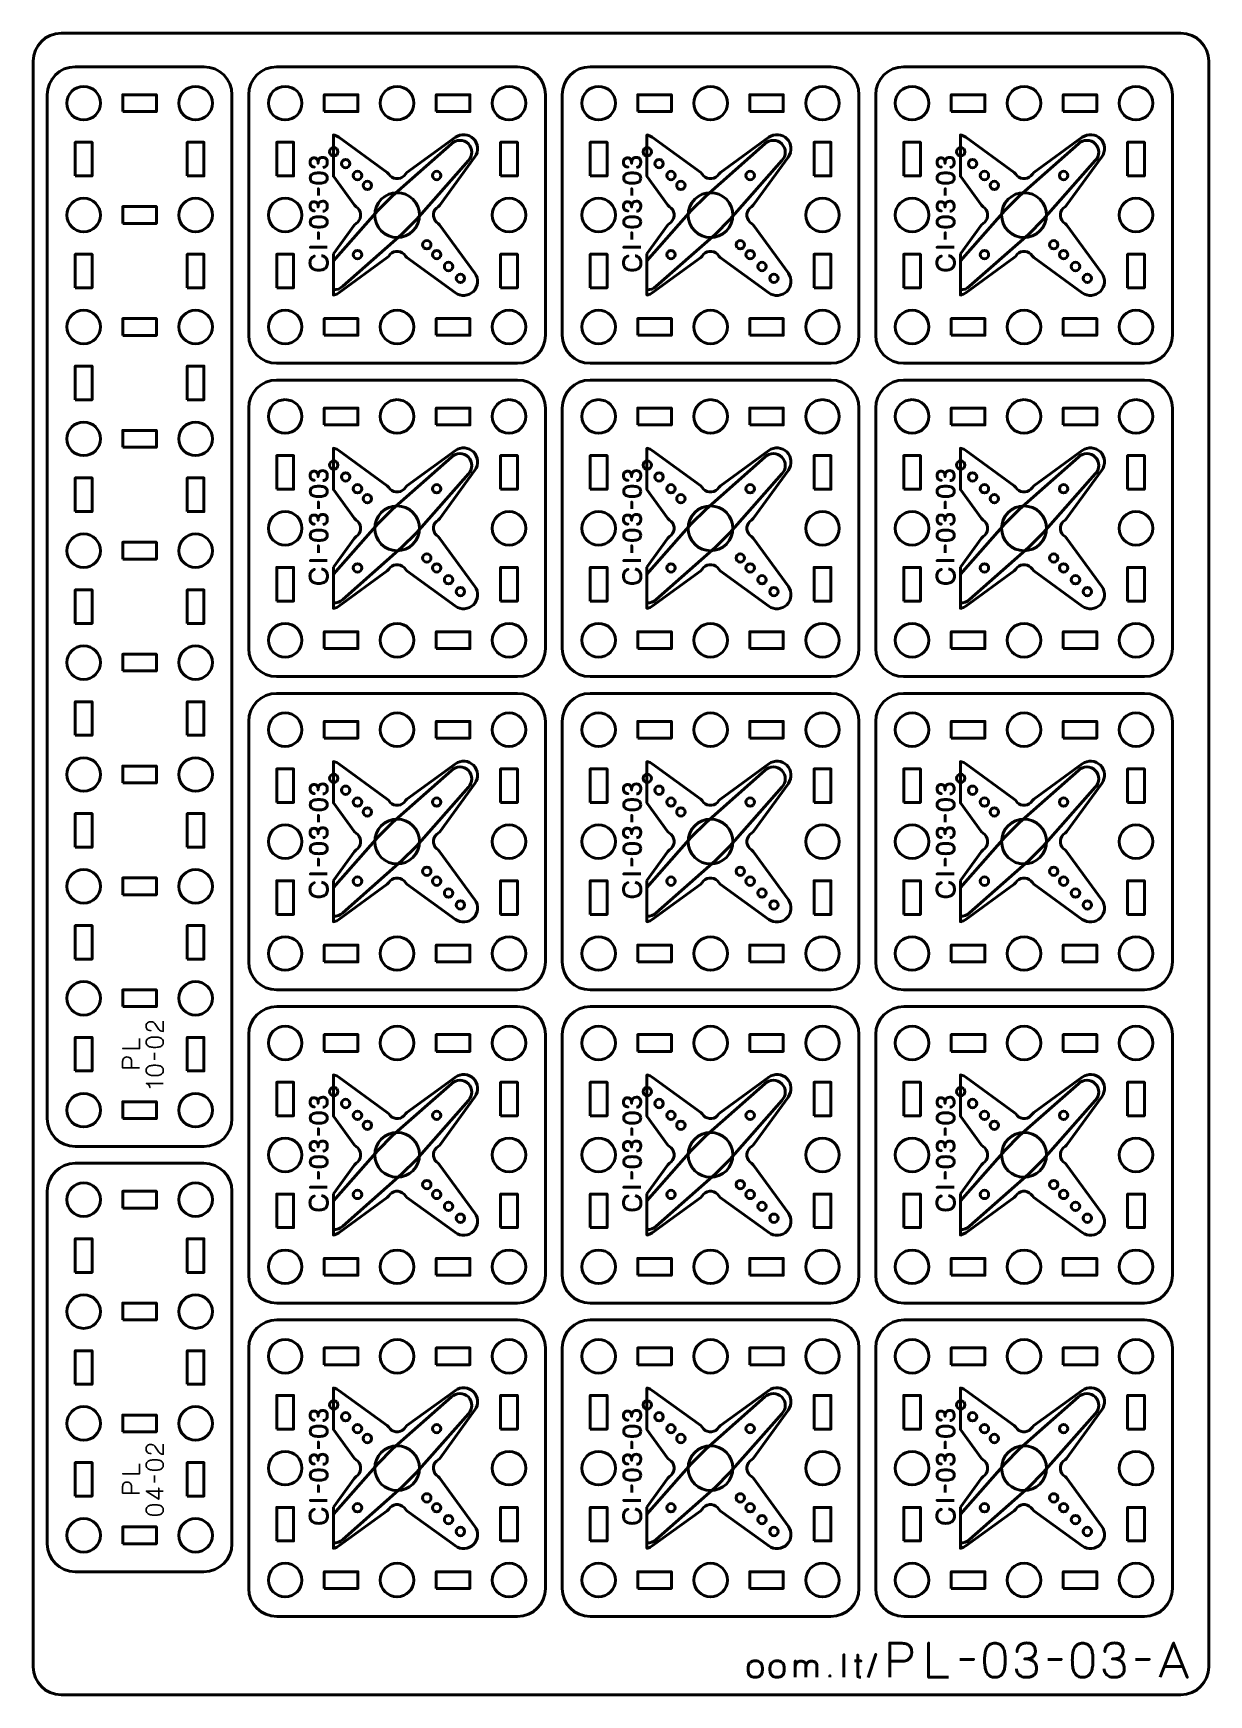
# Model space of a CAD drawing. Header units: centimetres. Extents: x -21 to 0, y -29.7 to 0.
import ezdxf

# ---------------------------------------------------------------- set-up
doc = ezdxf.new("R2010")
doc.units = ezdxf.units.CM
doc.header["$MEASUREMENT"] = 0
doc.layers.add('Layer 1', color=7, linetype='Continuous')

msp = doc.modelspace()

# ---------------------------------------------------------------- linework, layer by layer
at = {"layer": 'Layer 1', "color": 22, "lineweight": 53}
msp.add_open_spline([(-21.00001, -29.19995), (-21.00001, -29.19995), (-21.00001, -0.49992), (-21.00001, -0.49992), (-21.00001, -0.49992), (-21.00001, -0.22295), (-20.77692, 0.00004), (-20.49992, 0.00004), (-20.49992, 0.00004), (-20.49992, 0.00004), (-0.50006, 0.00004), (-0.50006, 0.00004), (-0.50006, 0.00004), (-0.22292, 0.00004), (0.00004, -0.22295), (0.00004, -0.49992), (0.00004, -0.49992), (0.00004, -0.49992), (0.00004, -29.19995), (0.00004, -29.19995), (0.00004, -29.19995), (0.00004, -29.47695), (-0.22292, -29.70004), (-0.50006, -29.70004), (-0.50006, -29.70004), (-0.50006, -29.70004), (-20.49992, -29.70004), (-20.49992, -29.70004), (-20.49992, -29.70004), (-20.77692, -29.70004), (-21.00001, -29.47695), (-21.00001, -29.19995)], degree=3, knots=[0, 0, 0, 0, 0.125, 0.125, 0.125, 0.125, 0.25, 0.25, 0.25, 0.25, 0.375, 0.375, 0.375, 0.375, 0.5, 0.5, 0.5, 0.5, 0.625, 0.625, 0.625, 0.625, 0.75, 0.75, 0.75, 0.75, 0.875, 0.875, 0.875, 0.875, 1, 1, 1, 1], dxfattribs=at)
at = {"layer": 'Layer 1', "color": 2, "lineweight": 53}
for points in [[(-20.74999, -19.39994), (-20.74999, -19.39994), (-20.74999, -1.10007), (-20.74999, -1.10007), (-20.74999, -1.10007), (-20.74999, -0.82307), (-20.52689, -0.59997), (-20.24989, -0.59997), (-20.24989, -0.59997), (-20.24989, -0.59997), (-17.94997, -0.59997), (-17.94997, -0.59997), (-17.94997, -0.59997), (-17.67296, -0.59997), (-17.45001, -0.82307), (-17.45001, -1.10007), (-17.45001, -1.10007), (-17.45001, -1.10007), (-17.45001, -19.39994), (-17.45001, -19.39994), (-17.45001, -19.39994), (-17.45001, -19.67694), (-17.67296, -19.90003), (-17.94997, -19.90003), (-17.94997, -19.90003), (-17.94997, -19.90003), (-20.24989, -19.90003), (-20.24989, -19.90003), (-20.24989, -19.90003), (-20.52689, -19.90003), (-20.74999, -19.67694), (-20.74999, -19.39994)], [(-17.15001, -5.39994), (-17.15001, -5.39994), (-17.15001, -1.10007), (-17.15001, -1.10007), (-17.15001, -1.10007), (-17.15001, -0.82293), (-16.92692, -0.59997), (-16.64992, -0.59997), (-16.64992, -0.59997), (-16.64992, -0.59997), (-12.35005, -0.59997), (-12.35005, -0.59997), (-12.35005, -0.59997), (-12.07291, -0.59997), (-11.84995, -0.82293), (-11.84995, -1.10007), (-11.84995, -1.10007), (-11.84995, -1.10007), (-11.84995, -5.39994), (-11.84995, -5.39994), (-11.84995, -5.39994), (-11.84995, -5.67694), (-12.07291, -5.90003), (-12.35005, -5.90003), (-12.35005, -5.90003), (-12.35005, -5.90003), (-16.64992, -5.90003), (-16.64992, -5.90003), (-16.64992, -5.90003), (-16.92692, -5.90003), (-17.15001, -5.67694), (-17.15001, -5.39994)], [(-11.55001, -5.39994), (-11.55001, -5.39994), (-11.55001, -1.10007), (-11.55001, -1.10007), (-11.55001, -1.10007), (-11.55001, -0.82293), (-11.32692, -0.59997), (-11.04992, -0.59997), (-11.04992, -0.59997), (-11.04992, -0.59997), (-6.75005, -0.59997), (-6.75005, -0.59997), (-6.75005, -0.59997), (-6.47291, -0.59997), (-6.24995, -0.82293), (-6.24995, -1.10007), (-6.24995, -1.10007), (-6.24995, -1.10007), (-6.24995, -5.39994), (-6.24995, -5.39994), (-6.24995, -5.39994), (-6.24995, -5.67694), (-6.47291, -5.90003), (-6.75005, -5.90003), (-6.75005, -5.90003), (-6.75005, -5.90003), (-11.04992, -5.90003), (-11.04992, -5.90003), (-11.04992, -5.90003), (-11.32692, -5.90003), (-11.55001, -5.67694), (-11.55001, -5.39994)], [(-5.95001, -5.39994), (-5.95001, -5.39994), (-5.95001, -1.10007), (-5.95001, -1.10007), (-5.95001, -1.10007), (-5.95001, -0.82293), (-5.72692, -0.59997), (-5.44992, -0.59997), (-5.44992, -0.59997), (-5.44992, -0.59997), (-1.15005, -0.59997), (-1.15005, -0.59997), (-1.15005, -0.59997), (-0.87291, -0.59997), (-0.64995, -0.82293), (-0.64995, -1.10007), (-0.64995, -1.10007), (-0.64995, -1.10007), (-0.64995, -5.39994), (-0.64995, -5.39994), (-0.64995, -5.39994), (-0.64995, -5.67694), (-0.87291, -5.90003), (-1.15005, -5.90003), (-1.15005, -5.90003), (-1.15005, -5.90003), (-5.44992, -5.90003), (-5.44992, -5.90003), (-5.44992, -5.90003), (-5.72692, -5.90003), (-5.95001, -5.67694), (-5.95001, -5.39994)], [(-17.15001, -10.99994), (-17.15001, -10.99994), (-17.15001, -6.70007), (-17.15001, -6.70007), (-17.15001, -6.70007), (-17.15001, -6.42293), (-16.92692, -6.19997), (-16.64992, -6.19997), (-16.64992, -6.19997), (-16.64992, -6.19997), (-12.35005, -6.19997), (-12.35005, -6.19997), (-12.35005, -6.19997), (-12.07291, -6.19997), (-11.84995, -6.42293), (-11.84995, -6.70007), (-11.84995, -6.70007), (-11.84995, -6.70007), (-11.84995, -10.99994), (-11.84995, -10.99994), (-11.84995, -10.99994), (-11.84995, -11.27694), (-12.07291, -11.50003), (-12.35005, -11.50003), (-12.35005, -11.50003), (-12.35005, -11.50003), (-16.64992, -11.50003), (-16.64992, -11.50003), (-16.64992, -11.50003), (-16.92692, -11.50003), (-17.15001, -11.27694), (-17.15001, -10.99994)], [(-11.55001, -10.99994), (-11.55001, -10.99994), (-11.55001, -6.70007), (-11.55001, -6.70007), (-11.55001, -6.70007), (-11.55001, -6.42293), (-11.32692, -6.19997), (-11.04992, -6.19997), (-11.04992, -6.19997), (-11.04992, -6.19997), (-6.75005, -6.19997), (-6.75005, -6.19997), (-6.75005, -6.19997), (-6.47291, -6.19997), (-6.24995, -6.42293), (-6.24995, -6.70007), (-6.24995, -6.70007), (-6.24995, -6.70007), (-6.24995, -10.99994), (-6.24995, -10.99994), (-6.24995, -10.99994), (-6.24995, -11.27694), (-6.47291, -11.50003), (-6.75005, -11.50003), (-6.75005, -11.50003), (-6.75005, -11.50003), (-11.04992, -11.50003), (-11.04992, -11.50003), (-11.04992, -11.50003), (-11.32692, -11.50003), (-11.55001, -11.27694), (-11.55001, -10.99994)], [(-5.95001, -10.99994), (-5.95001, -10.99994), (-5.95001, -6.70007), (-5.95001, -6.70007), (-5.95001, -6.70007), (-5.95001, -6.42293), (-5.72692, -6.19997), (-5.44992, -6.19997), (-5.44992, -6.19997), (-5.44992, -6.19997), (-1.15005, -6.19997), (-1.15005, -6.19997), (-1.15005, -6.19997), (-0.87291, -6.19997), (-0.64995, -6.42293), (-0.64995, -6.70007), (-0.64995, -6.70007), (-0.64995, -6.70007), (-0.64995, -10.99994), (-0.64995, -10.99994), (-0.64995, -10.99994), (-0.64995, -11.27694), (-0.87291, -11.50003), (-1.15005, -11.50003), (-1.15005, -11.50003), (-1.15005, -11.50003), (-5.44992, -11.50003), (-5.44992, -11.50003), (-5.44992, -11.50003), (-5.72692, -11.50003), (-5.95001, -11.27694), (-5.95001, -10.99994)], [(-17.15001, -16.59994), (-17.15001, -16.59994), (-17.15001, -12.30007), (-17.15001, -12.30007), (-17.15001, -12.30007), (-17.15001, -12.02293), (-16.92692, -11.79997), (-16.64992, -11.79997), (-16.64992, -11.79997), (-16.64992, -11.79997), (-12.35005, -11.79997), (-12.35005, -11.79997), (-12.35005, -11.79997), (-12.07291, -11.79997), (-11.84995, -12.02293), (-11.84995, -12.30007), (-11.84995, -12.30007), (-11.84995, -12.30007), (-11.84995, -16.59994), (-11.84995, -16.59994), (-11.84995, -16.59994), (-11.84995, -16.87694), (-12.07291, -17.10003), (-12.35005, -17.10003), (-12.35005, -17.10003), (-12.35005, -17.10003), (-16.64992, -17.10003), (-16.64992, -17.10003), (-16.64992, -17.10003), (-16.92692, -17.10003), (-17.15001, -16.87694), (-17.15001, -16.59994)], [(-11.55001, -16.59994), (-11.55001, -16.59994), (-11.55001, -12.30007), (-11.55001, -12.30007), (-11.55001, -12.30007), (-11.55001, -12.02293), (-11.32692, -11.79997), (-11.04992, -11.79997), (-11.04992, -11.79997), (-11.04992, -11.79997), (-6.75005, -11.79997), (-6.75005, -11.79997), (-6.75005, -11.79997), (-6.47291, -11.79997), (-6.24995, -12.02293), (-6.24995, -12.30007), (-6.24995, -12.30007), (-6.24995, -12.30007), (-6.24995, -16.59994), (-6.24995, -16.59994), (-6.24995, -16.59994), (-6.24995, -16.87694), (-6.47291, -17.10003), (-6.75005, -17.10003), (-6.75005, -17.10003), (-6.75005, -17.10003), (-11.04992, -17.10003), (-11.04992, -17.10003), (-11.04992, -17.10003), (-11.32692, -17.10003), (-11.55001, -16.87694), (-11.55001, -16.59994)], [(-5.95001, -16.59994), (-5.95001, -16.59994), (-5.95001, -12.30007), (-5.95001, -12.30007), (-5.95001, -12.30007), (-5.95001, -12.02293), (-5.72692, -11.79997), (-5.44992, -11.79997), (-5.44992, -11.79997), (-5.44992, -11.79997), (-1.15005, -11.79997), (-1.15005, -11.79997), (-1.15005, -11.79997), (-0.87291, -11.79997), (-0.64995, -12.02293), (-0.64995, -12.30007), (-0.64995, -12.30007), (-0.64995, -12.30007), (-0.64995, -16.59994), (-0.64995, -16.59994), (-0.64995, -16.59994), (-0.64995, -16.87694), (-0.87291, -17.10003), (-1.15005, -17.10003), (-1.15005, -17.10003), (-1.15005, -17.10003), (-5.44992, -17.10003), (-5.44992, -17.10003), (-5.44992, -17.10003), (-5.72692, -17.10003), (-5.95001, -16.87694), (-5.95001, -16.59994)], [(-17.15001, -22.19994), (-17.15001, -22.19994), (-17.15001, -17.90007), (-17.15001, -17.90007), (-17.15001, -17.90007), (-17.15001, -17.62293), (-16.92692, -17.39997), (-16.64992, -17.39997), (-16.64992, -17.39997), (-16.64992, -17.39997), (-12.35005, -17.39997), (-12.35005, -17.39997), (-12.35005, -17.39997), (-12.07291, -17.39997), (-11.84995, -17.62293), (-11.84995, -17.90007), (-11.84995, -17.90007), (-11.84995, -17.90007), (-11.84995, -22.19994), (-11.84995, -22.19994), (-11.84995, -22.19994), (-11.84995, -22.47694), (-12.07291, -22.70003), (-12.35005, -22.70003), (-12.35005, -22.70003), (-12.35005, -22.70003), (-16.64992, -22.70003), (-16.64992, -22.70003), (-16.64992, -22.70003), (-16.92692, -22.70003), (-17.15001, -22.47694), (-17.15001, -22.19994)], [(-11.55001, -22.19994), (-11.55001, -22.19994), (-11.55001, -17.90007), (-11.55001, -17.90007), (-11.55001, -17.90007), (-11.55001, -17.62293), (-11.32692, -17.39997), (-11.04992, -17.39997), (-11.04992, -17.39997), (-11.04992, -17.39997), (-6.75005, -17.39997), (-6.75005, -17.39997), (-6.75005, -17.39997), (-6.47291, -17.39997), (-6.24995, -17.62293), (-6.24995, -17.90007), (-6.24995, -17.90007), (-6.24995, -17.90007), (-6.24995, -22.19994), (-6.24995, -22.19994), (-6.24995, -22.19994), (-6.24995, -22.47694), (-6.47291, -22.70003), (-6.75005, -22.70003), (-6.75005, -22.70003), (-6.75005, -22.70003), (-11.04992, -22.70003), (-11.04992, -22.70003), (-11.04992, -22.70003), (-11.32692, -22.70003), (-11.55001, -22.47694), (-11.55001, -22.19994)], [(-5.95001, -22.19994), (-5.95001, -22.19994), (-5.95001, -17.90007), (-5.95001, -17.90007), (-5.95001, -17.90007), (-5.95001, -17.62293), (-5.72692, -17.39997), (-5.44992, -17.39997), (-5.44992, -17.39997), (-5.44992, -17.39997), (-1.15005, -17.39997), (-1.15005, -17.39997), (-1.15005, -17.39997), (-0.87291, -17.39997), (-0.64995, -17.62293), (-0.64995, -17.90007), (-0.64995, -17.90007), (-0.64995, -17.90007), (-0.64995, -22.19994), (-0.64995, -22.19994), (-0.64995, -22.19994), (-0.64995, -22.47694), (-0.87291, -22.70003), (-1.15005, -22.70003), (-1.15005, -22.70003), (-1.15005, -22.70003), (-5.44992, -22.70003), (-5.44992, -22.70003), (-5.44992, -22.70003), (-5.72692, -22.70003), (-5.95001, -22.47694), (-5.95001, -22.19994)], [(-20.74999, -26.99992), (-20.74999, -26.99992), (-20.74999, -20.69996), (-20.74999, -20.69996), (-20.74999, -20.69996), (-20.74999, -20.42299), (-20.52689, -20.2), (-20.24989, -20.2), (-20.24989, -20.2), (-20.24989, -20.2), (-17.94997, -20.2), (-17.94997, -20.2), (-17.94997, -20.2), (-17.67296, -20.2), (-17.45001, -20.42299), (-17.45001, -20.69996), (-17.45001, -20.69996), (-17.45001, -20.69996), (-17.45001, -26.99992), (-17.45001, -26.99992), (-17.45001, -26.99992), (-17.45001, -27.27692), (-17.67296, -27.50001), (-17.94997, -27.50001), (-17.94997, -27.50001), (-17.94997, -27.50001), (-20.24989, -27.50001), (-20.24989, -27.50001), (-20.24989, -27.50001), (-20.52689, -27.50001), (-20.74999, -27.27692), (-20.74999, -26.99992)], [(-17.15001, -27.79994), (-17.15001, -27.79994), (-17.15001, -23.50007), (-17.15001, -23.50007), (-17.15001, -23.50007), (-17.15001, -23.22293), (-16.92692, -22.99997), (-16.64992, -22.99997), (-16.64992, -22.99997), (-16.64992, -22.99997), (-12.35005, -22.99997), (-12.35005, -22.99997), (-12.35005, -22.99997), (-12.07291, -22.99997), (-11.84995, -23.22293), (-11.84995, -23.50007), (-11.84995, -23.50007), (-11.84995, -23.50007), (-11.84995, -27.79994), (-11.84995, -27.79994), (-11.84995, -27.79994), (-11.84995, -28.07694), (-12.07291, -28.30003), (-12.35005, -28.30003), (-12.35005, -28.30003), (-12.35005, -28.30003), (-16.64992, -28.30003), (-16.64992, -28.30003), (-16.64992, -28.30003), (-16.92692, -28.30003), (-17.15001, -28.07694), (-17.15001, -27.79994)], [(-11.55001, -27.79994), (-11.55001, -27.79994), (-11.55001, -23.50007), (-11.55001, -23.50007), (-11.55001, -23.50007), (-11.55001, -23.22293), (-11.32692, -22.99997), (-11.04992, -22.99997), (-11.04992, -22.99997), (-11.04992, -22.99997), (-6.75005, -22.99997), (-6.75005, -22.99997), (-6.75005, -22.99997), (-6.47291, -22.99997), (-6.24995, -23.22293), (-6.24995, -23.50007), (-6.24995, -23.50007), (-6.24995, -23.50007), (-6.24995, -27.79994), (-6.24995, -27.79994), (-6.24995, -27.79994), (-6.24995, -28.07694), (-6.47291, -28.30003), (-6.75005, -28.30003), (-6.75005, -28.30003), (-6.75005, -28.30003), (-11.04992, -28.30003), (-11.04992, -28.30003), (-11.04992, -28.30003), (-11.32692, -28.30003), (-11.55001, -28.07694), (-11.55001, -27.79994)], [(-5.95001, -27.79994), (-5.95001, -27.79994), (-5.95001, -23.50007), (-5.95001, -23.50007), (-5.95001, -23.50007), (-5.95001, -23.22293), (-5.72692, -22.99997), (-5.44992, -22.99997), (-5.44992, -22.99997), (-5.44992, -22.99997), (-1.15005, -22.99997), (-1.15005, -22.99997), (-1.15005, -22.99997), (-0.87291, -22.99997), (-0.64995, -23.22293), (-0.64995, -23.50007), (-0.64995, -23.50007), (-0.64995, -23.50007), (-0.64995, -27.79994), (-0.64995, -27.79994), (-0.64995, -27.79994), (-0.64995, -28.07694), (-0.87291, -28.30003), (-1.15005, -28.30003), (-1.15005, -28.30003), (-1.15005, -28.30003), (-5.44992, -28.30003), (-5.44992, -28.30003), (-5.44992, -28.30003), (-5.72692, -28.30003), (-5.95001, -28.07694), (-5.95001, -27.79994)]]:
    msp.add_open_spline(points, degree=3, knots=[0, 0, 0, 0, 0.125, 0.125, 0.125, 0.125, 0.25, 0.25, 0.25, 0.25, 0.375, 0.375, 0.375, 0.375, 0.5, 0.5, 0.5, 0.5, 0.625, 0.625, 0.625, 0.625, 0.75, 0.75, 0.75, 0.75, 0.875, 0.875, 0.875, 0.875, 1, 1, 1, 1], dxfattribs=at)
at = {"layer": 'Layer 1', "lineweight": 53}
for points in [[(-20.09996, -0.95), (-19.93419, -0.95), (-19.79996, -1.08437), (-19.79996, -1.25), (-19.79996, -1.25), (-19.79996, -1.41577), (-19.93419, -1.55), (-20.09996, -1.55), (-20.09996, -1.55), (-20.26562, -1.55), (-20.39996, -1.41577), (-20.39996, -1.25), (-20.39996, -1.25), (-20.39996, -1.08437), (-20.26562, -0.95), (-20.09996, -0.95)], [(-19.39994, -1.40007), (-19.39994, -1.40007), (-19.39994, -1.10007), (-19.39994, -1.10007), (-19.39994, -1.10007), (-19.39994, -1.10007), (-18.79995, -1.10007), (-18.79995, -1.10007), (-18.79995, -1.10007), (-18.79995, -1.10007), (-18.79995, -1.40007), (-18.79995, -1.40007), (-18.79995, -1.40007), (-18.79995, -1.40007), (-19.39994, -1.40007), (-19.39994, -1.40007)], [(-18.0999, -0.95), (-17.93427, -0.95), (-17.79989, -1.08437), (-17.79989, -1.25), (-17.79989, -1.25), (-17.79989, -1.41577), (-17.93427, -1.55), (-18.0999, -1.55), (-18.0999, -1.55), (-18.26567, -1.55), (-18.3999, -1.41577), (-18.3999, -1.25), (-18.3999, -1.25), (-18.3999, -1.08437), (-18.26567, -0.95), (-18.0999, -0.95)], [(-16.49998, -0.95), (-16.33421, -0.95), (-16.19998, -1.08433), (-16.19998, -1.25), (-16.19998, -1.25), (-16.19998, -1.41563), (-16.33421, -1.55), (-16.49998, -1.55), (-16.49998, -1.55), (-16.66565, -1.55), (-16.79999, -1.41563), (-16.79999, -1.25), (-16.79999, -1.25), (-16.79999, -1.08433), (-16.66565, -0.95), (-16.49998, -0.95)], [(-15.79997, -1.40007), (-15.79997, -1.40007), (-15.79997, -1.10007), (-15.79997, -1.10007), (-15.79997, -1.10007), (-15.79997, -1.10007), (-15.19996, -1.10007), (-15.19996, -1.10007), (-15.19996, -1.10007), (-15.19996, -1.10007), (-15.19996, -1.40007), (-15.19996, -1.40007), (-15.19996, -1.40007), (-15.19996, -1.40007), (-15.79997, -1.40007), (-15.79997, -1.40007)], [(-14.49991, -0.95), (-14.33428, -0.95), (-14.19991, -1.08433), (-14.19991, -1.25), (-14.19991, -1.25), (-14.19991, -1.41563), (-14.33428, -1.55), (-14.49991, -1.55), (-14.49991, -1.55), (-14.66568, -1.55), (-14.79991, -1.41563), (-14.79991, -1.25), (-14.79991, -1.25), (-14.79991, -1.08433), (-14.66568, -0.95), (-14.49991, -0.95)], [(-13.8, -1.40007), (-13.8, -1.40007), (-13.8, -1.10007), (-13.8, -1.10007), (-13.8, -1.10007), (-13.8, -1.10007), (-13.2, -1.10007), (-13.2, -1.10007), (-13.2, -1.10007), (-13.2, -1.10007), (-13.2, -1.40007), (-13.2, -1.40007), (-13.2, -1.40007), (-13.2, -1.40007), (-13.8, -1.40007), (-13.8, -1.40007)], [(-12.49998, -0.95), (-12.33431, -0.95), (-12.19998, -1.08433), (-12.19998, -1.25), (-12.19998, -1.25), (-12.19998, -1.41563), (-12.33431, -1.55), (-12.49998, -1.55), (-12.49998, -1.55), (-12.66561, -1.55), (-12.79998, -1.41563), (-12.79998, -1.25), (-12.79998, -1.25), (-12.79998, -1.08433), (-12.66561, -0.95), (-12.49998, -0.95)], [(-10.89998, -0.95), (-10.73421, -0.95), (-10.59998, -1.08433), (-10.59998, -1.25), (-10.59998, -1.25), (-10.59998, -1.41563), (-10.73421, -1.55), (-10.89998, -1.55), (-10.89998, -1.55), (-11.06565, -1.55), (-11.19999, -1.41563), (-11.19999, -1.25), (-11.19999, -1.25), (-11.19999, -1.08433), (-11.06565, -0.95), (-10.89998, -0.95)], [(-10.19997, -1.40007), (-10.19997, -1.40007), (-10.19997, -1.10007), (-10.19997, -1.10007), (-10.19997, -1.10007), (-10.19997, -1.10007), (-9.59996, -1.10007), (-9.59996, -1.10007), (-9.59996, -1.10007), (-9.59996, -1.10007), (-9.59996, -1.40007), (-9.59996, -1.40007), (-9.59996, -1.40007), (-9.59996, -1.40007), (-10.19997, -1.40007), (-10.19997, -1.40007)], [(-8.89991, -0.95), (-8.73428, -0.95), (-8.59991, -1.08433), (-8.59991, -1.25), (-8.59991, -1.25), (-8.59991, -1.41563), (-8.73428, -1.55), (-8.89991, -1.55), (-8.89991, -1.55), (-9.06568, -1.55), (-9.19991, -1.41563), (-9.19991, -1.25), (-9.19991, -1.25), (-9.19991, -1.08433), (-9.06568, -0.95), (-8.89991, -0.95)], [(-8.2, -1.40007), (-8.2, -1.40007), (-8.2, -1.10007), (-8.2, -1.10007), (-8.2, -1.10007), (-8.2, -1.10007), (-7.6, -1.10007), (-7.6, -1.10007), (-7.6, -1.10007), (-7.6, -1.10007), (-7.6, -1.40007), (-7.6, -1.40007), (-7.6, -1.40007), (-7.6, -1.40007), (-8.2, -1.40007), (-8.2, -1.40007)], [(-6.89998, -0.95), (-6.73431, -0.95), (-6.59998, -1.08433), (-6.59998, -1.25), (-6.59998, -1.25), (-6.59998, -1.41563), (-6.73431, -1.55), (-6.89998, -1.55), (-6.89998, -1.55), (-7.06561, -1.55), (-7.19998, -1.41563), (-7.19998, -1.25), (-7.19998, -1.25), (-7.19998, -1.08433), (-7.06561, -0.95), (-6.89998, -0.95)], [(-5.29998, -0.95), (-5.13421, -0.95), (-4.99998, -1.08433), (-4.99998, -1.25), (-4.99998, -1.25), (-4.99998, -1.41563), (-5.13421, -1.55), (-5.29998, -1.55), (-5.29998, -1.55), (-5.46565, -1.55), (-5.59999, -1.41563), (-5.59999, -1.25), (-5.59999, -1.25), (-5.59999, -1.08433), (-5.46565, -0.95), (-5.29998, -0.95)], [(-4.59997, -1.40007), (-4.59997, -1.40007), (-4.59997, -1.10007), (-4.59997, -1.10007), (-4.59997, -1.10007), (-4.59997, -1.10007), (-3.99996, -1.10007), (-3.99996, -1.10007), (-3.99996, -1.10007), (-3.99996, -1.10007), (-3.99996, -1.40007), (-3.99996, -1.40007), (-3.99996, -1.40007), (-3.99996, -1.40007), (-4.59997, -1.40007), (-4.59997, -1.40007)], [(-3.29991, -0.95), (-3.13428, -0.95), (-2.99991, -1.08433), (-2.99991, -1.25), (-2.99991, -1.25), (-2.99991, -1.41563), (-3.13428, -1.55), (-3.29991, -1.55), (-3.29991, -1.55), (-3.46568, -1.55), (-3.59991, -1.41563), (-3.59991, -1.25), (-3.59991, -1.25), (-3.59991, -1.08433), (-3.46568, -0.95), (-3.29991, -0.95)], [(-2.6, -1.40007), (-2.6, -1.40007), (-2.6, -1.10007), (-2.6, -1.10007), (-2.6, -1.10007), (-2.6, -1.10007), (-2, -1.10007), (-2, -1.10007), (-2, -1.10007), (-2, -1.10007), (-2, -1.40007), (-2, -1.40007), (-2, -1.40007), (-2, -1.40007), (-2.6, -1.40007), (-2.6, -1.40007)], [(-1.29998, -0.95), (-1.13431, -0.95), (-0.99998, -1.08433), (-0.99998, -1.25), (-0.99998, -1.25), (-0.99998, -1.41563), (-1.13431, -1.55), (-1.29998, -1.55), (-1.29998, -1.55), (-1.46561, -1.55), (-1.59998, -1.41563), (-1.59998, -1.25), (-1.59998, -1.25), (-1.59998, -1.08433), (-1.46561, -0.95), (-1.29998, -0.95)], [(-20.24989, -2.55005), (-20.24989, -2.55005), (-20.24989, -1.95004), (-20.24989, -1.95004), (-20.24989, -1.95004), (-20.24989, -1.95004), (-19.94989, -1.95004), (-19.94989, -1.95004), (-19.94989, -1.95004), (-19.94989, -1.95004), (-19.94989, -2.55005), (-19.94989, -2.55005), (-19.94989, -2.55005), (-19.94989, -2.55005), (-20.24989, -2.55005), (-20.24989, -2.55005)], [(-18.24997, -2.55005), (-18.24997, -2.55005), (-18.24997, -1.95004), (-18.24997, -1.95004), (-18.24997, -1.95004), (-18.24997, -1.95004), (-17.94997, -1.95004), (-17.94997, -1.95004), (-17.94997, -1.95004), (-17.94997, -1.95004), (-17.94997, -2.55005), (-17.94997, -2.55005), (-17.94997, -2.55005), (-17.94997, -2.55005), (-18.24997, -2.55005), (-18.24997, -2.55005)], [(-16.64992, -2.55002), (-16.64992, -2.55002), (-16.64992, -1.95002), (-16.64992, -1.95002), (-16.64992, -1.95002), (-16.64992, -1.95002), (-16.34991, -1.95002), (-16.34991, -1.95002), (-16.34991, -1.95002), (-16.34991, -1.95002), (-16.34991, -2.55002), (-16.34991, -2.55002), (-16.34991, -2.55002), (-16.34991, -2.55002), (-16.64992, -2.55002), (-16.64992, -2.55002)], [(-12.65005, -2.55002), (-12.65005, -2.55002), (-12.65005, -1.95002), (-12.65005, -1.95002), (-12.65005, -1.95002), (-12.65005, -1.95002), (-12.35005, -1.95002), (-12.35005, -1.95002), (-12.35005, -1.95002), (-12.35005, -1.95002), (-12.35005, -2.55002), (-12.35005, -2.55002), (-12.35005, -2.55002), (-12.35005, -2.55002), (-12.65005, -2.55002), (-12.65005, -2.55002)], [(-11.04992, -2.55002), (-11.04992, -2.55002), (-11.04992, -1.95002), (-11.04992, -1.95002), (-11.04992, -1.95002), (-11.04992, -1.95002), (-10.74991, -1.95002), (-10.74991, -1.95002), (-10.74991, -1.95002), (-10.74991, -1.95002), (-10.74991, -2.55002), (-10.74991, -2.55002), (-10.74991, -2.55002), (-10.74991, -2.55002), (-11.04992, -2.55002), (-11.04992, -2.55002)], [(-7.05005, -2.55002), (-7.05005, -2.55002), (-7.05005, -1.95002), (-7.05005, -1.95002), (-7.05005, -1.95002), (-7.05005, -1.95002), (-6.75005, -1.95002), (-6.75005, -1.95002), (-6.75005, -1.95002), (-6.75005, -1.95002), (-6.75005, -2.55002), (-6.75005, -2.55002), (-6.75005, -2.55002), (-6.75005, -2.55002), (-7.05005, -2.55002), (-7.05005, -2.55002)], [(-5.44992, -2.55002), (-5.44992, -2.55002), (-5.44992, -1.95002), (-5.44992, -1.95002), (-5.44992, -1.95002), (-5.44992, -1.95002), (-5.14991, -1.95002), (-5.14991, -1.95002), (-5.14991, -1.95002), (-5.14991, -1.95002), (-5.14991, -2.55002), (-5.14991, -2.55002), (-5.14991, -2.55002), (-5.14991, -2.55002), (-5.44992, -2.55002), (-5.44992, -2.55002)], [(-1.45005, -2.55002), (-1.45005, -2.55002), (-1.45005, -1.95002), (-1.45005, -1.95002), (-1.45005, -1.95002), (-1.45005, -1.95002), (-1.15005, -1.95002), (-1.15005, -1.95002), (-1.15005, -1.95002), (-1.15005, -1.95002), (-1.15005, -2.55002), (-1.15005, -2.55002), (-1.15005, -2.55002), (-1.15005, -2.55002), (-1.45005, -2.55002), (-1.45005, -2.55002)], [(-20.09996, -2.95006), (-19.93419, -2.95006), (-19.79996, -3.0843), (-19.79996, -3.25007), (-19.79996, -3.25007), (-19.79996, -3.41573), (-19.93419, -3.55007), (-20.09996, -3.55007), (-20.09996, -3.55007), (-20.26562, -3.55007), (-20.39996, -3.41573), (-20.39996, -3.25007), (-20.39996, -3.25007), (-20.39996, -3.0843), (-20.26562, -2.95006), (-20.09996, -2.95006)], [(-18.0999, -2.95006), (-17.93427, -2.95006), (-17.79989, -3.0843), (-17.79989, -3.25007), (-17.79989, -3.25007), (-17.79989, -3.41573), (-17.93427, -3.55007), (-18.0999, -3.55007), (-18.0999, -3.55007), (-18.26567, -3.55007), (-18.3999, -3.41573), (-18.3999, -3.25007), (-18.3999, -3.25007), (-18.3999, -3.0843), (-18.26567, -2.95006), (-18.0999, -2.95006)], [(-16.49998, -2.94993), (-16.33421, -2.94993), (-16.19998, -3.0843), (-16.19998, -3.24993), (-16.19998, -3.24993), (-16.19998, -3.4157), (-16.33421, -3.54993), (-16.49998, -3.54993), (-16.49998, -3.54993), (-16.66565, -3.54993), (-16.79999, -3.4157), (-16.79999, -3.24993), (-16.79999, -3.24993), (-16.79999, -3.0843), (-16.66565, -2.94993), (-16.49998, -2.94993)], [(-12.49998, -2.94993), (-12.33431, -2.94993), (-12.19998, -3.0843), (-12.19998, -3.24993), (-12.19998, -3.24993), (-12.19998, -3.4157), (-12.33431, -3.54993), (-12.49998, -3.54993), (-12.49998, -3.54993), (-12.66561, -3.54993), (-12.79998, -3.4157), (-12.79998, -3.24993), (-12.79998, -3.24993), (-12.79998, -3.0843), (-12.66561, -2.94993), (-12.49998, -2.94993)], [(-10.89998, -2.94993), (-10.73421, -2.94993), (-10.59998, -3.0843), (-10.59998, -3.24993), (-10.59998, -3.24993), (-10.59998, -3.4157), (-10.73421, -3.54993), (-10.89998, -3.54993), (-10.89998, -3.54993), (-11.06565, -3.54993), (-11.19999, -3.4157), (-11.19999, -3.24993), (-11.19999, -3.24993), (-11.19999, -3.0843), (-11.06565, -2.94993), (-10.89998, -2.94993)], [(-6.89998, -2.94993), (-6.73431, -2.94993), (-6.59998, -3.0843), (-6.59998, -3.24993), (-6.59998, -3.24993), (-6.59998, -3.4157), (-6.73431, -3.54993), (-6.89998, -3.54993), (-6.89998, -3.54993), (-7.06561, -3.54993), (-7.19998, -3.4157), (-7.19998, -3.24993), (-7.19998, -3.24993), (-7.19998, -3.0843), (-7.06561, -2.94993), (-6.89998, -2.94993)], [(-5.29998, -2.94993), (-5.13421, -2.94993), (-4.99998, -3.0843), (-4.99998, -3.24993), (-4.99998, -3.24993), (-4.99998, -3.4157), (-5.13421, -3.54993), (-5.29998, -3.54993), (-5.29998, -3.54993), (-5.46565, -3.54993), (-5.59999, -3.4157), (-5.59999, -3.24993), (-5.59999, -3.24993), (-5.59999, -3.0843), (-5.46565, -2.94993), (-5.29998, -2.94993)], [(-1.29998, -2.94993), (-1.13431, -2.94993), (-0.99998, -3.0843), (-0.99998, -3.24993), (-0.99998, -3.24993), (-0.99998, -3.4157), (-1.13431, -3.54993), (-1.29998, -3.54993), (-1.29998, -3.54993), (-1.46561, -3.54993), (-1.59998, -3.4157), (-1.59998, -3.24993), (-1.59998, -3.24993), (-1.59998, -3.0843), (-1.46561, -2.94993), (-1.29998, -2.94993)], [(-19.39994, -3.4), (-19.39994, -3.4), (-19.39994, -3.09999), (-19.39994, -3.09999), (-19.39994, -3.09999), (-19.39994, -3.09999), (-18.79995, -3.09999), (-18.79995, -3.09999), (-18.79995, -3.09999), (-18.79995, -3.09999), (-18.79995, -3.4), (-18.79995, -3.4), (-18.79995, -3.4), (-18.79995, -3.4), (-19.39994, -3.4), (-19.39994, -3.4)], [(-20.24989, -4.54998), (-20.24989, -4.54998), (-20.24989, -3.94998), (-20.24989, -3.94998), (-20.24989, -3.94998), (-20.24989, -3.94998), (-19.94989, -3.94998), (-19.94989, -3.94998), (-19.94989, -3.94998), (-19.94989, -3.94998), (-19.94989, -4.54998), (-19.94989, -4.54998), (-19.94989, -4.54998), (-19.94989, -4.54998), (-20.24989, -4.54998), (-20.24989, -4.54998)], [(-18.24997, -4.54998), (-18.24997, -4.54998), (-18.24997, -3.94998), (-18.24997, -3.94998), (-18.24997, -3.94998), (-18.24997, -3.94998), (-17.94997, -3.94998), (-17.94997, -3.94998), (-17.94997, -3.94998), (-17.94997, -3.94998), (-17.94997, -4.54998), (-17.94997, -4.54998), (-17.94997, -4.54998), (-17.94997, -4.54998), (-18.24997, -4.54998), (-18.24997, -4.54998)], [(-16.64992, -4.54999), (-16.64992, -4.54999), (-16.64992, -3.94998), (-16.64992, -3.94998), (-16.64992, -3.94998), (-16.64992, -3.94998), (-16.34991, -3.94998), (-16.34991, -3.94998), (-16.34991, -3.94998), (-16.34991, -3.94998), (-16.34991, -4.54999), (-16.34991, -4.54999), (-16.34991, -4.54999), (-16.34991, -4.54999), (-16.64992, -4.54999), (-16.64992, -4.54999)], [(-12.65005, -4.54999), (-12.65005, -4.54999), (-12.65005, -3.94998), (-12.65005, -3.94998), (-12.65005, -3.94998), (-12.65005, -3.94998), (-12.35005, -3.94998), (-12.35005, -3.94998), (-12.35005, -3.94998), (-12.35005, -3.94998), (-12.35005, -4.54999), (-12.35005, -4.54999), (-12.35005, -4.54999), (-12.35005, -4.54999), (-12.65005, -4.54999), (-12.65005, -4.54999)], [(-11.04992, -4.54999), (-11.04992, -4.54999), (-11.04992, -3.94998), (-11.04992, -3.94998), (-11.04992, -3.94998), (-11.04992, -3.94998), (-10.74991, -3.94998), (-10.74991, -3.94998), (-10.74991, -3.94998), (-10.74991, -3.94998), (-10.74991, -4.54999), (-10.74991, -4.54999), (-10.74991, -4.54999), (-10.74991, -4.54999), (-11.04992, -4.54999), (-11.04992, -4.54999)], [(-7.05005, -4.54999), (-7.05005, -4.54999), (-7.05005, -3.94998), (-7.05005, -3.94998), (-7.05005, -3.94998), (-7.05005, -3.94998), (-6.75005, -3.94998), (-6.75005, -3.94998), (-6.75005, -3.94998), (-6.75005, -3.94998), (-6.75005, -4.54999), (-6.75005, -4.54999), (-6.75005, -4.54999), (-6.75005, -4.54999), (-7.05005, -4.54999), (-7.05005, -4.54999)], [(-5.44992, -4.54999), (-5.44992, -4.54999), (-5.44992, -3.94998), (-5.44992, -3.94998), (-5.44992, -3.94998), (-5.44992, -3.94998), (-5.14991, -3.94998), (-5.14991, -3.94998), (-5.14991, -3.94998), (-5.14991, -3.94998), (-5.14991, -4.54999), (-5.14991, -4.54999), (-5.14991, -4.54999), (-5.14991, -4.54999), (-5.44992, -4.54999), (-5.44992, -4.54999)], [(-1.45005, -4.54999), (-1.45005, -4.54999), (-1.45005, -3.94998), (-1.45005, -3.94998), (-1.45005, -3.94998), (-1.45005, -3.94998), (-1.15005, -3.94998), (-1.15005, -3.94998), (-1.15005, -3.94998), (-1.15005, -3.94998), (-1.15005, -4.54999), (-1.15005, -4.54999), (-1.15005, -4.54999), (-1.15005, -4.54999), (-1.45005, -4.54999), (-1.45005, -4.54999)], [(-20.09996, -4.95003), (-19.93419, -4.95003), (-19.79996, -5.08437), (-19.79996, -5.25002), (-19.79996, -5.25002), (-19.79996, -5.41565), (-19.93419, -5.55003), (-20.09996, -5.55003), (-20.09996, -5.55003), (-20.26562, -5.55003), (-20.39996, -5.41565), (-20.39996, -5.25002), (-20.39996, -5.25002), (-20.39996, -5.08437), (-20.26562, -4.95003), (-20.09996, -4.95003)], [(-18.0999, -4.95003), (-17.93427, -4.95003), (-17.79989, -5.08437), (-17.79989, -5.25002), (-17.79989, -5.25002), (-17.79989, -5.41565), (-17.93427, -5.55003), (-18.0999, -5.55003), (-18.0999, -5.55003), (-18.26567, -5.55003), (-18.3999, -5.41565), (-18.3999, -5.25002), (-18.3999, -5.25002), (-18.3999, -5.08437), (-18.26567, -4.95003), (-18.0999, -4.95003)], [(-16.49998, -4.95), (-16.33421, -4.95), (-16.19998, -5.08423), (-16.19998, -5.25001), (-16.19998, -5.25001), (-16.19998, -5.41567), (-16.33421, -5.55001), (-16.49998, -5.55001), (-16.49998, -5.55001), (-16.66565, -5.55001), (-16.79999, -5.41567), (-16.79999, -5.25001), (-16.79999, -5.25001), (-16.79999, -5.08423), (-16.66565, -4.95), (-16.49998, -4.95)], [(-14.49991, -4.95), (-14.33428, -4.95), (-14.19991, -5.08423), (-14.19991, -5.25001), (-14.19991, -5.25001), (-14.19991, -5.41567), (-14.33428, -5.55001), (-14.49991, -5.55001), (-14.49991, -5.55001), (-14.66568, -5.55001), (-14.79991, -5.41567), (-14.79991, -5.25001), (-14.79991, -5.25001), (-14.79991, -5.08423), (-14.66568, -4.95), (-14.49991, -4.95)], [(-12.49998, -4.95), (-12.33431, -4.95), (-12.19998, -5.08423), (-12.19998, -5.25001), (-12.19998, -5.25001), (-12.19998, -5.41567), (-12.33431, -5.55001), (-12.49998, -5.55001), (-12.49998, -5.55001), (-12.66561, -5.55001), (-12.79998, -5.41567), (-12.79998, -5.25001), (-12.79998, -5.25001), (-12.79998, -5.08423), (-12.66561, -4.95), (-12.49998, -4.95)], [(-10.89998, -4.95), (-10.73421, -4.95), (-10.59998, -5.08423), (-10.59998, -5.25001), (-10.59998, -5.25001), (-10.59998, -5.41567), (-10.73421, -5.55001), (-10.89998, -5.55001), (-10.89998, -5.55001), (-11.06565, -5.55001), (-11.19999, -5.41567), (-11.19999, -5.25001), (-11.19999, -5.25001), (-11.19999, -5.08423), (-11.06565, -4.95), (-10.89998, -4.95)], [(-8.89991, -4.95), (-8.73428, -4.95), (-8.59991, -5.08423), (-8.59991, -5.25001), (-8.59991, -5.25001), (-8.59991, -5.41567), (-8.73428, -5.55001), (-8.89991, -5.55001), (-8.89991, -5.55001), (-9.06568, -5.55001), (-9.19991, -5.41567), (-9.19991, -5.25001), (-9.19991, -5.25001), (-9.19991, -5.08423), (-9.06568, -4.95), (-8.89991, -4.95)], [(-6.89998, -4.95), (-6.73431, -4.95), (-6.59998, -5.08423), (-6.59998, -5.25001), (-6.59998, -5.25001), (-6.59998, -5.41567), (-6.73431, -5.55001), (-6.89998, -5.55001), (-6.89998, -5.55001), (-7.06561, -5.55001), (-7.19998, -5.41567), (-7.19998, -5.25001), (-7.19998, -5.25001), (-7.19998, -5.08423), (-7.06561, -4.95), (-6.89998, -4.95)], [(-5.29998, -4.95), (-5.13421, -4.95), (-4.99998, -5.08423), (-4.99998, -5.25001), (-4.99998, -5.25001), (-4.99998, -5.41567), (-5.13421, -5.55001), (-5.29998, -5.55001), (-5.29998, -5.55001), (-5.46565, -5.55001), (-5.59999, -5.41567), (-5.59999, -5.25001), (-5.59999, -5.25001), (-5.59999, -5.08423), (-5.46565, -4.95), (-5.29998, -4.95)], [(-3.29991, -4.95), (-3.13428, -4.95), (-2.99991, -5.08423), (-2.99991, -5.25001), (-2.99991, -5.25001), (-2.99991, -5.41567), (-3.13428, -5.55001), (-3.29991, -5.55001), (-3.29991, -5.55001), (-3.46568, -5.55001), (-3.59991, -5.41567), (-3.59991, -5.25001), (-3.59991, -5.25001), (-3.59991, -5.08423), (-3.46568, -4.95), (-3.29991, -4.95)], [(-1.29998, -4.95), (-1.13431, -4.95), (-0.99998, -5.08423), (-0.99998, -5.25001), (-0.99998, -5.25001), (-0.99998, -5.41567), (-1.13431, -5.55001), (-1.29998, -5.55001), (-1.29998, -5.55001), (-1.46561, -5.55001), (-1.59998, -5.41567), (-1.59998, -5.25001), (-1.59998, -5.25001), (-1.59998, -5.08423), (-1.46561, -4.95), (-1.29998, -4.95)], [(-19.39994, -5.4001), (-19.39994, -5.4001), (-19.39994, -5.10009), (-19.39994, -5.10009), (-19.39994, -5.10009), (-19.39994, -5.10009), (-18.79995, -5.10009), (-18.79995, -5.10009), (-18.79995, -5.10009), (-18.79995, -5.10009), (-18.79995, -5.4001), (-18.79995, -5.4001), (-18.79995, -5.4001), (-18.79995, -5.4001), (-19.39994, -5.4001), (-19.39994, -5.4001)], [(-15.79997, -5.39994), (-15.79997, -5.39994), (-15.79997, -5.09993), (-15.79997, -5.09993), (-15.79997, -5.09993), (-15.79997, -5.09993), (-15.19996, -5.09993), (-15.19996, -5.09993), (-15.19996, -5.09993), (-15.19996, -5.09993), (-15.19996, -5.39994), (-15.19996, -5.39994), (-15.19996, -5.39994), (-15.19996, -5.39994), (-15.79997, -5.39994), (-15.79997, -5.39994)], [(-13.8, -5.39994), (-13.8, -5.39994), (-13.8, -5.09993), (-13.8, -5.09993), (-13.8, -5.09993), (-13.8, -5.09993), (-13.2, -5.09993), (-13.2, -5.09993), (-13.2, -5.09993), (-13.2, -5.09993), (-13.2, -5.39994), (-13.2, -5.39994), (-13.2, -5.39994), (-13.2, -5.39994), (-13.8, -5.39994), (-13.8, -5.39994)], [(-10.19997, -5.39994), (-10.19997, -5.39994), (-10.19997, -5.09993), (-10.19997, -5.09993), (-10.19997, -5.09993), (-10.19997, -5.09993), (-9.59996, -5.09993), (-9.59996, -5.09993), (-9.59996, -5.09993), (-9.59996, -5.09993), (-9.59996, -5.39994), (-9.59996, -5.39994), (-9.59996, -5.39994), (-9.59996, -5.39994), (-10.19997, -5.39994), (-10.19997, -5.39994)], [(-8.2, -5.39994), (-8.2, -5.39994), (-8.2, -5.09993), (-8.2, -5.09993), (-8.2, -5.09993), (-8.2, -5.09993), (-7.6, -5.09993), (-7.6, -5.09993), (-7.6, -5.09993), (-7.6, -5.09993), (-7.6, -5.39994), (-7.6, -5.39994), (-7.6, -5.39994), (-7.6, -5.39994), (-8.2, -5.39994), (-8.2, -5.39994)], [(-4.59997, -5.39994), (-4.59997, -5.39994), (-4.59997, -5.09993), (-4.59997, -5.09993), (-4.59997, -5.09993), (-4.59997, -5.09993), (-3.99996, -5.09993), (-3.99996, -5.09993), (-3.99996, -5.09993), (-3.99996, -5.09993), (-3.99996, -5.39994), (-3.99996, -5.39994), (-3.99996, -5.39994), (-3.99996, -5.39994), (-4.59997, -5.39994), (-4.59997, -5.39994)], [(-2.6, -5.39994), (-2.6, -5.39994), (-2.6, -5.09993), (-2.6, -5.09993), (-2.6, -5.09993), (-2.6, -5.09993), (-2, -5.09993), (-2, -5.09993), (-2, -5.09993), (-2, -5.09993), (-2, -5.39994), (-2, -5.39994), (-2, -5.39994), (-2, -5.39994), (-2.6, -5.39994), (-2.6, -5.39994)], [(-20.24989, -6.55005), (-20.24989, -6.55005), (-20.24989, -5.95004), (-20.24989, -5.95004), (-20.24989, -5.95004), (-20.24989, -5.95004), (-19.94989, -5.95004), (-19.94989, -5.95004), (-19.94989, -5.95004), (-19.94989, -5.95004), (-19.94989, -6.55005), (-19.94989, -6.55005), (-19.94989, -6.55005), (-19.94989, -6.55005), (-20.24989, -6.55005), (-20.24989, -6.55005)], [(-18.24997, -6.55005), (-18.24997, -6.55005), (-18.24997, -5.95004), (-18.24997, -5.95004), (-18.24997, -5.95004), (-18.24997, -5.95004), (-17.94997, -5.95004), (-17.94997, -5.95004), (-17.94997, -5.95004), (-17.94997, -5.95004), (-17.94997, -6.55005), (-17.94997, -6.55005), (-17.94997, -6.55005), (-17.94997, -6.55005), (-18.24997, -6.55005), (-18.24997, -6.55005)], [(-16.49998, -6.55), (-16.33421, -6.55), (-16.19998, -6.68433), (-16.19998, -6.85), (-16.19998, -6.85), (-16.19998, -7.01563), (-16.33421, -7.15), (-16.49998, -7.15), (-16.49998, -7.15), (-16.66565, -7.15), (-16.79999, -7.01563), (-16.79999, -6.85), (-16.79999, -6.85), (-16.79999, -6.68433), (-16.66565, -6.55), (-16.49998, -6.55)], [(-15.79997, -7.00007), (-15.79997, -7.00007), (-15.79997, -6.70007), (-15.79997, -6.70007), (-15.79997, -6.70007), (-15.79997, -6.70007), (-15.19996, -6.70007), (-15.19996, -6.70007), (-15.19996, -6.70007), (-15.19996, -6.70007), (-15.19996, -7.00007), (-15.19996, -7.00007), (-15.19996, -7.00007), (-15.19996, -7.00007), (-15.79997, -7.00007), (-15.79997, -7.00007)], [(-14.49991, -6.55), (-14.33428, -6.55), (-14.19991, -6.68433), (-14.19991, -6.85), (-14.19991, -6.85), (-14.19991, -7.01563), (-14.33428, -7.15), (-14.49991, -7.15), (-14.49991, -7.15), (-14.66568, -7.15), (-14.79991, -7.01563), (-14.79991, -6.85), (-14.79991, -6.85), (-14.79991, -6.68433), (-14.66568, -6.55), (-14.49991, -6.55)], [(-13.8, -7.00007), (-13.8, -7.00007), (-13.8, -6.70007), (-13.8, -6.70007), (-13.8, -6.70007), (-13.8, -6.70007), (-13.2, -6.70007), (-13.2, -6.70007), (-13.2, -6.70007), (-13.2, -6.70007), (-13.2, -7.00007), (-13.2, -7.00007), (-13.2, -7.00007), (-13.2, -7.00007), (-13.8, -7.00007), (-13.8, -7.00007)], [(-12.49998, -6.55), (-12.33431, -6.55), (-12.19998, -6.68433), (-12.19998, -6.85), (-12.19998, -6.85), (-12.19998, -7.01563), (-12.33431, -7.15), (-12.49998, -7.15), (-12.49998, -7.15), (-12.66561, -7.15), (-12.79998, -7.01563), (-12.79998, -6.85), (-12.79998, -6.85), (-12.79998, -6.68433), (-12.66561, -6.55), (-12.49998, -6.55)], [(-10.89998, -6.55), (-10.73421, -6.55), (-10.59998, -6.68433), (-10.59998, -6.85), (-10.59998, -6.85), (-10.59998, -7.01563), (-10.73421, -7.15), (-10.89998, -7.15), (-10.89998, -7.15), (-11.06565, -7.15), (-11.19999, -7.01563), (-11.19999, -6.85), (-11.19999, -6.85), (-11.19999, -6.68433), (-11.06565, -6.55), (-10.89998, -6.55)], [(-10.19997, -7.00007), (-10.19997, -7.00007), (-10.19997, -6.70007), (-10.19997, -6.70007), (-10.19997, -6.70007), (-10.19997, -6.70007), (-9.59996, -6.70007), (-9.59996, -6.70007), (-9.59996, -6.70007), (-9.59996, -6.70007), (-9.59996, -7.00007), (-9.59996, -7.00007), (-9.59996, -7.00007), (-9.59996, -7.00007), (-10.19997, -7.00007), (-10.19997, -7.00007)], [(-8.89991, -6.55), (-8.73428, -6.55), (-8.59991, -6.68433), (-8.59991, -6.85), (-8.59991, -6.85), (-8.59991, -7.01563), (-8.73428, -7.15), (-8.89991, -7.15), (-8.89991, -7.15), (-9.06568, -7.15), (-9.19991, -7.01563), (-9.19991, -6.85), (-9.19991, -6.85), (-9.19991, -6.68433), (-9.06568, -6.55), (-8.89991, -6.55)], [(-8.2, -7.00007), (-8.2, -7.00007), (-8.2, -6.70007), (-8.2, -6.70007), (-8.2, -6.70007), (-8.2, -6.70007), (-7.6, -6.70007), (-7.6, -6.70007), (-7.6, -6.70007), (-7.6, -6.70007), (-7.6, -7.00007), (-7.6, -7.00007), (-7.6, -7.00007), (-7.6, -7.00007), (-8.2, -7.00007), (-8.2, -7.00007)], [(-6.89998, -6.55), (-6.73431, -6.55), (-6.59998, -6.68433), (-6.59998, -6.85), (-6.59998, -6.85), (-6.59998, -7.01563), (-6.73431, -7.15), (-6.89998, -7.15), (-6.89998, -7.15), (-7.06561, -7.15), (-7.19998, -7.01563), (-7.19998, -6.85), (-7.19998, -6.85), (-7.19998, -6.68433), (-7.06561, -6.55), (-6.89998, -6.55)], [(-5.29998, -6.55), (-5.13421, -6.55), (-4.99998, -6.68433), (-4.99998, -6.85), (-4.99998, -6.85), (-4.99998, -7.01563), (-5.13421, -7.15), (-5.29998, -7.15), (-5.29998, -7.15), (-5.46565, -7.15), (-5.59999, -7.01563), (-5.59999, -6.85), (-5.59999, -6.85), (-5.59999, -6.68433), (-5.46565, -6.55), (-5.29998, -6.55)], [(-4.59997, -7.00007), (-4.59997, -7.00007), (-4.59997, -6.70007), (-4.59997, -6.70007), (-4.59997, -6.70007), (-4.59997, -6.70007), (-3.99996, -6.70007), (-3.99996, -6.70007), (-3.99996, -6.70007), (-3.99996, -6.70007), (-3.99996, -7.00007), (-3.99996, -7.00007), (-3.99996, -7.00007), (-3.99996, -7.00007), (-4.59997, -7.00007), (-4.59997, -7.00007)], [(-3.29991, -6.55), (-3.13428, -6.55), (-2.99991, -6.68433), (-2.99991, -6.85), (-2.99991, -6.85), (-2.99991, -7.01563), (-3.13428, -7.15), (-3.29991, -7.15), (-3.29991, -7.15), (-3.46568, -7.15), (-3.59991, -7.01563), (-3.59991, -6.85), (-3.59991, -6.85), (-3.59991, -6.68433), (-3.46568, -6.55), (-3.29991, -6.55)], [(-2.6, -7.00007), (-2.6, -7.00007), (-2.6, -6.70007), (-2.6, -6.70007), (-2.6, -6.70007), (-2.6, -6.70007), (-2, -6.70007), (-2, -6.70007), (-2, -6.70007), (-2, -6.70007), (-2, -7.00007), (-2, -7.00007), (-2, -7.00007), (-2, -7.00007), (-2.6, -7.00007), (-2.6, -7.00007)], [(-1.29998, -6.55), (-1.13431, -6.55), (-0.99998, -6.68433), (-0.99998, -6.85), (-0.99998, -6.85), (-0.99998, -7.01563), (-1.13431, -7.15), (-1.29998, -7.15), (-1.29998, -7.15), (-1.46561, -7.15), (-1.59998, -7.01563), (-1.59998, -6.85), (-1.59998, -6.85), (-1.59998, -6.68433), (-1.46561, -6.55), (-1.29998, -6.55)], [(-20.09996, -6.94995), (-19.93419, -6.94995), (-19.79996, -7.08433), (-19.79996, -7.24996), (-19.79996, -7.24996), (-19.79996, -7.41573), (-19.93419, -7.54996), (-20.09996, -7.54996), (-20.09996, -7.54996), (-20.26562, -7.54996), (-20.39996, -7.41573), (-20.39996, -7.24996), (-20.39996, -7.24996), (-20.39996, -7.08433), (-20.26562, -6.94995), (-20.09996, -6.94995)], [(-19.39994, -7.40003), (-19.39994, -7.40003), (-19.39994, -7.10003), (-19.39994, -7.10003), (-19.39994, -7.10003), (-19.39994, -7.10003), (-18.79995, -7.10003), (-18.79995, -7.10003), (-18.79995, -7.10003), (-18.79995, -7.10003), (-18.79995, -7.40003), (-18.79995, -7.40003), (-18.79995, -7.40003), (-18.79995, -7.40003), (-19.39994, -7.40003), (-19.39994, -7.40003)], [(-18.0999, -6.94995), (-17.93427, -6.94995), (-17.79989, -7.08433), (-17.79989, -7.24996), (-17.79989, -7.24996), (-17.79989, -7.41573), (-17.93427, -7.54996), (-18.0999, -7.54996), (-18.0999, -7.54996), (-18.26567, -7.54996), (-18.3999, -7.41573), (-18.3999, -7.24996), (-18.3999, -7.24996), (-18.3999, -7.08433), (-18.26567, -6.94995), (-18.0999, -6.94995)], [(-16.64992, -8.15002), (-16.64992, -8.15002), (-16.64992, -7.55002), (-16.64992, -7.55002), (-16.64992, -7.55002), (-16.64992, -7.55002), (-16.34991, -7.55002), (-16.34991, -7.55002), (-16.34991, -7.55002), (-16.34991, -7.55002), (-16.34991, -8.15002), (-16.34991, -8.15002), (-16.34991, -8.15002), (-16.34991, -8.15002), (-16.64992, -8.15002), (-16.64992, -8.15002)], [(-12.65005, -8.15002), (-12.65005, -8.15002), (-12.65005, -7.55002), (-12.65005, -7.55002), (-12.65005, -7.55002), (-12.65005, -7.55002), (-12.35005, -7.55002), (-12.35005, -7.55002), (-12.35005, -7.55002), (-12.35005, -7.55002), (-12.35005, -8.15002), (-12.35005, -8.15002), (-12.35005, -8.15002), (-12.35005, -8.15002), (-12.65005, -8.15002), (-12.65005, -8.15002)], [(-11.04992, -8.15002), (-11.04992, -8.15002), (-11.04992, -7.55002), (-11.04992, -7.55002), (-11.04992, -7.55002), (-11.04992, -7.55002), (-10.74991, -7.55002), (-10.74991, -7.55002), (-10.74991, -7.55002), (-10.74991, -7.55002), (-10.74991, -8.15002), (-10.74991, -8.15002), (-10.74991, -8.15002), (-10.74991, -8.15002), (-11.04992, -8.15002), (-11.04992, -8.15002)], [(-7.05005, -8.15002), (-7.05005, -8.15002), (-7.05005, -7.55002), (-7.05005, -7.55002), (-7.05005, -7.55002), (-7.05005, -7.55002), (-6.75005, -7.55002), (-6.75005, -7.55002), (-6.75005, -7.55002), (-6.75005, -7.55002), (-6.75005, -8.15002), (-6.75005, -8.15002), (-6.75005, -8.15002), (-6.75005, -8.15002), (-7.05005, -8.15002), (-7.05005, -8.15002)], [(-5.44992, -8.15002), (-5.44992, -8.15002), (-5.44992, -7.55002), (-5.44992, -7.55002), (-5.44992, -7.55002), (-5.44992, -7.55002), (-5.14991, -7.55002), (-5.14991, -7.55002), (-5.14991, -7.55002), (-5.14991, -7.55002), (-5.14991, -8.15002), (-5.14991, -8.15002), (-5.14991, -8.15002), (-5.14991, -8.15002), (-5.44992, -8.15002), (-5.44992, -8.15002)], [(-1.45005, -8.15002), (-1.45005, -8.15002), (-1.45005, -7.55002), (-1.45005, -7.55002), (-1.45005, -7.55002), (-1.45005, -7.55002), (-1.15005, -7.55002), (-1.15005, -7.55002), (-1.15005, -7.55002), (-1.15005, -7.55002), (-1.15005, -8.15002), (-1.15005, -8.15002), (-1.15005, -8.15002), (-1.15005, -8.15002), (-1.45005, -8.15002), (-1.45005, -8.15002)], [(-20.24989, -8.55), (-20.24989, -8.55), (-20.24989, -7.95001), (-20.24989, -7.95001), (-20.24989, -7.95001), (-20.24989, -7.95001), (-19.94989, -7.95001), (-19.94989, -7.95001), (-19.94989, -7.95001), (-19.94989, -7.95001), (-19.94989, -8.55), (-19.94989, -8.55), (-19.94989, -8.55), (-19.94989, -8.55), (-20.24989, -8.55), (-20.24989, -8.55)], [(-18.24997, -8.55), (-18.24997, -8.55), (-18.24997, -7.95001), (-18.24997, -7.95001), (-18.24997, -7.95001), (-18.24997, -7.95001), (-17.94997, -7.95001), (-17.94997, -7.95001), (-17.94997, -7.95001), (-17.94997, -7.95001), (-17.94997, -8.55), (-17.94997, -8.55), (-17.94997, -8.55), (-17.94997, -8.55), (-18.24997, -8.55), (-18.24997, -8.55)], [(-16.49998, -8.54993), (-16.33421, -8.54993), (-16.19998, -8.6843), (-16.19998, -8.84993), (-16.19998, -8.84993), (-16.19998, -9.0157), (-16.33421, -9.14993), (-16.49998, -9.14993), (-16.49998, -9.14993), (-16.66565, -9.14993), (-16.79999, -9.0157), (-16.79999, -8.84993), (-16.79999, -8.84993), (-16.79999, -8.6843), (-16.66565, -8.54993), (-16.49998, -8.54993)], [(-12.49998, -8.54993), (-12.33431, -8.54993), (-12.19998, -8.6843), (-12.19998, -8.84993), (-12.19998, -8.84993), (-12.19998, -9.0157), (-12.33431, -9.14993), (-12.49998, -9.14993), (-12.49998, -9.14993), (-12.66561, -9.14993), (-12.79998, -9.0157), (-12.79998, -8.84993), (-12.79998, -8.84993), (-12.79998, -8.6843), (-12.66561, -8.54993), (-12.49998, -8.54993)], [(-10.89998, -8.54993), (-10.73421, -8.54993), (-10.59998, -8.6843), (-10.59998, -8.84993), (-10.59998, -8.84993), (-10.59998, -9.0157), (-10.73421, -9.14993), (-10.89998, -9.14993), (-10.89998, -9.14993), (-11.06565, -9.14993), (-11.19999, -9.0157), (-11.19999, -8.84993), (-11.19999, -8.84993), (-11.19999, -8.6843), (-11.06565, -8.54993), (-10.89998, -8.54993)], [(-6.89998, -8.54993), (-6.73431, -8.54993), (-6.59998, -8.6843), (-6.59998, -8.84993), (-6.59998, -8.84993), (-6.59998, -9.0157), (-6.73431, -9.14993), (-6.89998, -9.14993), (-6.89998, -9.14993), (-7.06561, -9.14993), (-7.19998, -9.0157), (-7.19998, -8.84993), (-7.19998, -8.84993), (-7.19998, -8.6843), (-7.06561, -8.54993), (-6.89998, -8.54993)], [(-5.29998, -8.54993), (-5.13421, -8.54993), (-4.99998, -8.6843), (-4.99998, -8.84993), (-4.99998, -8.84993), (-4.99998, -9.0157), (-5.13421, -9.14993), (-5.29998, -9.14993), (-5.29998, -9.14993), (-5.46565, -9.14993), (-5.59999, -9.0157), (-5.59999, -8.84993), (-5.59999, -8.84993), (-5.59999, -8.6843), (-5.46565, -8.54993), (-5.29998, -8.54993)], [(-1.29998, -8.54993), (-1.13431, -8.54993), (-0.99998, -8.6843), (-0.99998, -8.84993), (-0.99998, -8.84993), (-0.99998, -9.0157), (-1.13431, -9.14993), (-1.29998, -9.14993), (-1.29998, -9.14993), (-1.46561, -9.14993), (-1.59998, -9.0157), (-1.59998, -8.84993), (-1.59998, -8.84993), (-1.59998, -8.6843), (-1.46561, -8.54993), (-1.29998, -8.54993)], [(-20.09996, -8.95005), (-19.93419, -8.95005), (-19.79996, -9.08439), (-19.79996, -9.25002), (-19.79996, -9.25002), (-19.79996, -9.41568), (-19.93419, -9.55002), (-20.09996, -9.55002), (-20.09996, -9.55002), (-20.26562, -9.55002), (-20.39996, -9.41568), (-20.39996, -9.25002), (-20.39996, -9.25002), (-20.39996, -9.08439), (-20.26562, -8.95005), (-20.09996, -8.95005)], [(-19.39994, -9.39995), (-19.39994, -9.39995), (-19.39994, -9.09995), (-19.39994, -9.09995), (-19.39994, -9.09995), (-19.39994, -9.09995), (-18.79995, -9.09995), (-18.79995, -9.09995), (-18.79995, -9.09995), (-18.79995, -9.09995), (-18.79995, -9.39995), (-18.79995, -9.39995), (-18.79995, -9.39995), (-18.79995, -9.39995), (-19.39994, -9.39995), (-19.39994, -9.39995)], [(-18.0999, -8.95005), (-17.93427, -8.95005), (-17.79989, -9.08439), (-17.79989, -9.25002), (-17.79989, -9.25002), (-17.79989, -9.41568), (-17.93427, -9.55002), (-18.0999, -9.55002), (-18.0999, -9.55002), (-18.26567, -9.55002), (-18.3999, -9.41568), (-18.3999, -9.25002), (-18.3999, -9.25002), (-18.3999, -9.08439), (-18.26567, -8.95005), (-18.0999, -8.95005)], [(-16.64992, -10.14999), (-16.64992, -10.14999), (-16.64992, -9.54998), (-16.64992, -9.54998), (-16.64992, -9.54998), (-16.64992, -9.54998), (-16.34991, -9.54998), (-16.34991, -9.54998), (-16.34991, -9.54998), (-16.34991, -9.54998), (-16.34991, -10.14999), (-16.34991, -10.14999), (-16.34991, -10.14999), (-16.34991, -10.14999), (-16.64992, -10.14999), (-16.64992, -10.14999)], [(-12.65005, -10.14999), (-12.65005, -10.14999), (-12.65005, -9.54998), (-12.65005, -9.54998), (-12.65005, -9.54998), (-12.65005, -9.54998), (-12.35005, -9.54998), (-12.35005, -9.54998), (-12.35005, -9.54998), (-12.35005, -9.54998), (-12.35005, -10.14999), (-12.35005, -10.14999), (-12.35005, -10.14999), (-12.35005, -10.14999), (-12.65005, -10.14999), (-12.65005, -10.14999)], [(-11.04992, -10.14999), (-11.04992, -10.14999), (-11.04992, -9.54998), (-11.04992, -9.54998), (-11.04992, -9.54998), (-11.04992, -9.54998), (-10.74991, -9.54998), (-10.74991, -9.54998), (-10.74991, -9.54998), (-10.74991, -9.54998), (-10.74991, -10.14999), (-10.74991, -10.14999), (-10.74991, -10.14999), (-10.74991, -10.14999), (-11.04992, -10.14999), (-11.04992, -10.14999)], [(-7.05005, -10.14999), (-7.05005, -10.14999), (-7.05005, -9.54998), (-7.05005, -9.54998), (-7.05005, -9.54998), (-7.05005, -9.54998), (-6.75005, -9.54998), (-6.75005, -9.54998), (-6.75005, -9.54998), (-6.75005, -9.54998), (-6.75005, -10.14999), (-6.75005, -10.14999), (-6.75005, -10.14999), (-6.75005, -10.14999), (-7.05005, -10.14999), (-7.05005, -10.14999)], [(-5.44992, -10.14999), (-5.44992, -10.14999), (-5.44992, -9.54998), (-5.44992, -9.54998), (-5.44992, -9.54998), (-5.44992, -9.54998), (-5.14991, -9.54998), (-5.14991, -9.54998), (-5.14991, -9.54998), (-5.14991, -9.54998), (-5.14991, -10.14999), (-5.14991, -10.14999), (-5.14991, -10.14999), (-5.14991, -10.14999), (-5.44992, -10.14999), (-5.44992, -10.14999)], [(-1.45005, -10.14999), (-1.45005, -10.14999), (-1.45005, -9.54998), (-1.45005, -9.54998), (-1.45005, -9.54998), (-1.45005, -9.54998), (-1.15005, -9.54998), (-1.15005, -9.54998), (-1.15005, -9.54998), (-1.15005, -9.54998), (-1.15005, -10.14999), (-1.15005, -10.14999), (-1.15005, -10.14999), (-1.15005, -10.14999), (-1.45005, -10.14999), (-1.45005, -10.14999)], [(-20.24989, -10.55008), (-20.24989, -10.55008), (-20.24989, -9.95007), (-20.24989, -9.95007), (-20.24989, -9.95007), (-20.24989, -9.95007), (-19.94989, -9.95007), (-19.94989, -9.95007), (-19.94989, -9.95007), (-19.94989, -9.95007), (-19.94989, -10.55008), (-19.94989, -10.55008), (-19.94989, -10.55008), (-19.94989, -10.55008), (-20.24989, -10.55008), (-20.24989, -10.55008)], [(-18.24997, -10.55008), (-18.24997, -10.55008), (-18.24997, -9.95007), (-18.24997, -9.95007), (-18.24997, -9.95007), (-18.24997, -9.95007), (-17.94997, -9.95007), (-17.94997, -9.95007), (-17.94997, -9.95007), (-17.94997, -9.95007), (-17.94997, -10.55008), (-17.94997, -10.55008), (-17.94997, -10.55008), (-17.94997, -10.55008), (-18.24997, -10.55008), (-18.24997, -10.55008)], [(-16.49998, -10.55), (-16.33421, -10.55), (-16.19998, -10.68423), (-16.19998, -10.85001), (-16.19998, -10.85001), (-16.19998, -11.01567), (-16.33421, -11.15001), (-16.49998, -11.15001), (-16.49998, -11.15001), (-16.66565, -11.15001), (-16.79999, -11.01567), (-16.79999, -10.85001), (-16.79999, -10.85001), (-16.79999, -10.68423), (-16.66565, -10.55), (-16.49998, -10.55)], [(-14.49991, -10.55), (-14.33428, -10.55), (-14.19991, -10.68423), (-14.19991, -10.85001), (-14.19991, -10.85001), (-14.19991, -11.01567), (-14.33428, -11.15001), (-14.49991, -11.15001), (-14.49991, -11.15001), (-14.66568, -11.15001), (-14.79991, -11.01567), (-14.79991, -10.85001), (-14.79991, -10.85001), (-14.79991, -10.68423), (-14.66568, -10.55), (-14.49991, -10.55)], [(-12.49998, -10.55), (-12.33431, -10.55), (-12.19998, -10.68423), (-12.19998, -10.85001), (-12.19998, -10.85001), (-12.19998, -11.01567), (-12.33431, -11.15001), (-12.49998, -11.15001), (-12.49998, -11.15001), (-12.66561, -11.15001), (-12.79998, -11.01567), (-12.79998, -10.85001), (-12.79998, -10.85001), (-12.79998, -10.68423), (-12.66561, -10.55), (-12.49998, -10.55)], [(-10.89998, -10.55), (-10.73421, -10.55), (-10.59998, -10.68423), (-10.59998, -10.85001), (-10.59998, -10.85001), (-10.59998, -11.01567), (-10.73421, -11.15001), (-10.89998, -11.15001), (-10.89998, -11.15001), (-11.06565, -11.15001), (-11.19999, -11.01567), (-11.19999, -10.85001), (-11.19999, -10.85001), (-11.19999, -10.68423), (-11.06565, -10.55), (-10.89998, -10.55)], [(-8.89991, -10.55), (-8.73428, -10.55), (-8.59991, -10.68423), (-8.59991, -10.85001), (-8.59991, -10.85001), (-8.59991, -11.01567), (-8.73428, -11.15001), (-8.89991, -11.15001), (-8.89991, -11.15001), (-9.06568, -11.15001), (-9.19991, -11.01567), (-9.19991, -10.85001), (-9.19991, -10.85001), (-9.19991, -10.68423), (-9.06568, -10.55), (-8.89991, -10.55)], [(-6.89998, -10.55), (-6.73431, -10.55), (-6.59998, -10.68423), (-6.59998, -10.85001), (-6.59998, -10.85001), (-6.59998, -11.01567), (-6.73431, -11.15001), (-6.89998, -11.15001), (-6.89998, -11.15001), (-7.06561, -11.15001), (-7.19998, -11.01567), (-7.19998, -10.85001), (-7.19998, -10.85001), (-7.19998, -10.68423), (-7.06561, -10.55), (-6.89998, -10.55)], [(-5.29998, -10.55), (-5.13421, -10.55), (-4.99998, -10.68423), (-4.99998, -10.85001), (-4.99998, -10.85001), (-4.99998, -11.01567), (-5.13421, -11.15001), (-5.29998, -11.15001), (-5.29998, -11.15001), (-5.46565, -11.15001), (-5.59999, -11.01567), (-5.59999, -10.85001), (-5.59999, -10.85001), (-5.59999, -10.68423), (-5.46565, -10.55), (-5.29998, -10.55)], [(-3.29991, -10.55), (-3.13428, -10.55), (-2.99991, -10.68423), (-2.99991, -10.85001), (-2.99991, -10.85001), (-2.99991, -11.01567), (-3.13428, -11.15001), (-3.29991, -11.15001), (-3.29991, -11.15001), (-3.46568, -11.15001), (-3.59991, -11.01567), (-3.59991, -10.85001), (-3.59991, -10.85001), (-3.59991, -10.68423), (-3.46568, -10.55), (-3.29991, -10.55)], [(-1.29998, -10.55), (-1.13431, -10.55), (-0.99998, -10.68423), (-0.99998, -10.85001), (-0.99998, -10.85001), (-0.99998, -11.01567), (-1.13431, -11.15001), (-1.29998, -11.15001), (-1.29998, -11.15001), (-1.46561, -11.15001), (-1.59998, -11.01567), (-1.59998, -10.85001), (-1.59998, -10.85001), (-1.59998, -10.68423), (-1.46561, -10.55), (-1.29998, -10.55)], [(-20.09996, -10.94999), (-19.93419, -10.94999), (-19.79996, -11.08436), (-19.79996, -11.24999), (-19.79996, -11.24999), (-19.79996, -11.41576), (-19.93419, -11.54999), (-20.09996, -11.54999), (-20.09996, -11.54999), (-20.26562, -11.54999), (-20.39996, -11.41576), (-20.39996, -11.24999), (-20.39996, -11.24999), (-20.39996, -11.08436), (-20.26562, -10.94999), (-20.09996, -10.94999)], [(-18.0999, -10.94999), (-17.93427, -10.94999), (-17.79989, -11.08436), (-17.79989, -11.24999), (-17.79989, -11.24999), (-17.79989, -11.41576), (-17.93427, -11.54999), (-18.0999, -11.54999), (-18.0999, -11.54999), (-18.26567, -11.54999), (-18.3999, -11.41576), (-18.3999, -11.24999), (-18.3999, -11.24999), (-18.3999, -11.08436), (-18.26567, -10.94999), (-18.0999, -10.94999)], [(-15.79997, -10.99994), (-15.79997, -10.99994), (-15.79997, -10.69993), (-15.79997, -10.69993), (-15.79997, -10.69993), (-15.79997, -10.69993), (-15.19996, -10.69993), (-15.19996, -10.69993), (-15.19996, -10.69993), (-15.19996, -10.69993), (-15.19996, -10.99994), (-15.19996, -10.99994), (-15.19996, -10.99994), (-15.19996, -10.99994), (-15.79997, -10.99994), (-15.79997, -10.99994)], [(-13.8, -10.99994), (-13.8, -10.99994), (-13.8, -10.69993), (-13.8, -10.69993), (-13.8, -10.69993), (-13.8, -10.69993), (-13.2, -10.69993), (-13.2, -10.69993), (-13.2, -10.69993), (-13.2, -10.69993), (-13.2, -10.99994), (-13.2, -10.99994), (-13.2, -10.99994), (-13.2, -10.99994), (-13.8, -10.99994), (-13.8, -10.99994)], [(-10.19997, -10.99994), (-10.19997, -10.99994), (-10.19997, -10.69993), (-10.19997, -10.69993), (-10.19997, -10.69993), (-10.19997, -10.69993), (-9.59996, -10.69993), (-9.59996, -10.69993), (-9.59996, -10.69993), (-9.59996, -10.69993), (-9.59996, -10.99994), (-9.59996, -10.99994), (-9.59996, -10.99994), (-9.59996, -10.99994), (-10.19997, -10.99994), (-10.19997, -10.99994)], [(-8.2, -10.99994), (-8.2, -10.99994), (-8.2, -10.69993), (-8.2, -10.69993), (-8.2, -10.69993), (-8.2, -10.69993), (-7.6, -10.69993), (-7.6, -10.69993), (-7.6, -10.69993), (-7.6, -10.69993), (-7.6, -10.99994), (-7.6, -10.99994), (-7.6, -10.99994), (-7.6, -10.99994), (-8.2, -10.99994), (-8.2, -10.99994)], [(-4.59997, -10.99994), (-4.59997, -10.99994), (-4.59997, -10.69993), (-4.59997, -10.69993), (-4.59997, -10.69993), (-4.59997, -10.69993), (-3.99996, -10.69993), (-3.99996, -10.69993), (-3.99996, -10.69993), (-3.99996, -10.69993), (-3.99996, -10.99994), (-3.99996, -10.99994), (-3.99996, -10.99994), (-3.99996, -10.99994), (-4.59997, -10.99994), (-4.59997, -10.99994)], [(-2.6, -10.99994), (-2.6, -10.99994), (-2.6, -10.69993), (-2.6, -10.69993), (-2.6, -10.69993), (-2.6, -10.69993), (-2, -10.69993), (-2, -10.69993), (-2, -10.69993), (-2, -10.69993), (-2, -10.99994), (-2, -10.99994), (-2, -10.99994), (-2, -10.99994), (-2.6, -10.99994), (-2.6, -10.99994)], [(-19.39994, -11.40006), (-19.39994, -11.40006), (-19.39994, -11.10006), (-19.39994, -11.10006), (-19.39994, -11.10006), (-19.39994, -11.10006), (-18.79995, -11.10006), (-18.79995, -11.10006), (-18.79995, -11.10006), (-18.79995, -11.10006), (-18.79995, -11.40006), (-18.79995, -11.40006), (-18.79995, -11.40006), (-18.79995, -11.40006), (-19.39994, -11.40006), (-19.39994, -11.40006)], [(-20.24989, -12.55), (-20.24989, -12.55), (-20.24989, -11.94999), (-20.24989, -11.94999), (-20.24989, -11.94999), (-20.24989, -11.94999), (-19.94989, -11.94999), (-19.94989, -11.94999), (-19.94989, -11.94999), (-19.94989, -11.94999), (-19.94989, -12.55), (-19.94989, -12.55), (-19.94989, -12.55), (-19.94989, -12.55), (-20.24989, -12.55), (-20.24989, -12.55)], [(-18.24997, -12.55), (-18.24997, -12.55), (-18.24997, -11.94999), (-18.24997, -11.94999), (-18.24997, -11.94999), (-18.24997, -11.94999), (-17.94997, -11.94999), (-17.94997, -11.94999), (-17.94997, -11.94999), (-17.94997, -11.94999), (-17.94997, -12.55), (-17.94997, -12.55), (-17.94997, -12.55), (-17.94997, -12.55), (-18.24997, -12.55), (-18.24997, -12.55)], [(-16.49998, -12.15), (-16.33421, -12.15), (-16.19998, -12.28433), (-16.19998, -12.45), (-16.19998, -12.45), (-16.19998, -12.61563), (-16.33421, -12.75), (-16.49998, -12.75), (-16.49998, -12.75), (-16.66565, -12.75), (-16.79999, -12.61563), (-16.79999, -12.45), (-16.79999, -12.45), (-16.79999, -12.28433), (-16.66565, -12.15), (-16.49998, -12.15)], [(-14.49991, -12.15), (-14.33428, -12.15), (-14.19991, -12.28433), (-14.19991, -12.45), (-14.19991, -12.45), (-14.19991, -12.61563), (-14.33428, -12.75), (-14.49991, -12.75), (-14.49991, -12.75), (-14.66568, -12.75), (-14.79991, -12.61563), (-14.79991, -12.45), (-14.79991, -12.45), (-14.79991, -12.28433), (-14.66568, -12.15), (-14.49991, -12.15)], [(-12.49998, -12.15), (-12.33431, -12.15), (-12.19998, -12.28433), (-12.19998, -12.45), (-12.19998, -12.45), (-12.19998, -12.61563), (-12.33431, -12.75), (-12.49998, -12.75), (-12.49998, -12.75), (-12.66561, -12.75), (-12.79998, -12.61563), (-12.79998, -12.45), (-12.79998, -12.45), (-12.79998, -12.28433), (-12.66561, -12.15), (-12.49998, -12.15)], [(-10.89998, -12.15), (-10.73421, -12.15), (-10.59998, -12.28433), (-10.59998, -12.45), (-10.59998, -12.45), (-10.59998, -12.61563), (-10.73421, -12.75), (-10.89998, -12.75), (-10.89998, -12.75), (-11.06565, -12.75), (-11.19999, -12.61563), (-11.19999, -12.45), (-11.19999, -12.45), (-11.19999, -12.28433), (-11.06565, -12.15), (-10.89998, -12.15)], [(-8.89991, -12.15), (-8.73428, -12.15), (-8.59991, -12.28433), (-8.59991, -12.45), (-8.59991, -12.45), (-8.59991, -12.61563), (-8.73428, -12.75), (-8.89991, -12.75), (-8.89991, -12.75), (-9.06568, -12.75), (-9.19991, -12.61563), (-9.19991, -12.45), (-9.19991, -12.45), (-9.19991, -12.28433), (-9.06568, -12.15), (-8.89991, -12.15)], [(-6.89998, -12.15), (-6.73431, -12.15), (-6.59998, -12.28433), (-6.59998, -12.45), (-6.59998, -12.45), (-6.59998, -12.61563), (-6.73431, -12.75), (-6.89998, -12.75), (-6.89998, -12.75), (-7.06561, -12.75), (-7.19998, -12.61563), (-7.19998, -12.45), (-7.19998, -12.45), (-7.19998, -12.28433), (-7.06561, -12.15), (-6.89998, -12.15)], [(-5.29998, -12.15), (-5.13421, -12.15), (-4.99998, -12.28433), (-4.99998, -12.45), (-4.99998, -12.45), (-4.99998, -12.61563), (-5.13421, -12.75), (-5.29998, -12.75), (-5.29998, -12.75), (-5.46565, -12.75), (-5.59999, -12.61563), (-5.59999, -12.45), (-5.59999, -12.45), (-5.59999, -12.28433), (-5.46565, -12.15), (-5.29998, -12.15)], [(-3.29991, -12.15), (-3.13428, -12.15), (-2.99991, -12.28433), (-2.99991, -12.45), (-2.99991, -12.45), (-2.99991, -12.61563), (-3.13428, -12.75), (-3.29991, -12.75), (-3.29991, -12.75), (-3.46568, -12.75), (-3.59991, -12.61563), (-3.59991, -12.45), (-3.59991, -12.45), (-3.59991, -12.28433), (-3.46568, -12.15), (-3.29991, -12.15)], [(-1.29998, -12.15), (-1.13431, -12.15), (-0.99998, -12.28433), (-0.99998, -12.45), (-0.99998, -12.45), (-0.99998, -12.61563), (-1.13431, -12.75), (-1.29998, -12.75), (-1.29998, -12.75), (-1.46561, -12.75), (-1.59998, -12.61563), (-1.59998, -12.45), (-1.59998, -12.45), (-1.59998, -12.28433), (-1.46561, -12.15), (-1.29998, -12.15)], [(-15.79997, -12.60007), (-15.79997, -12.60007), (-15.79997, -12.30007), (-15.79997, -12.30007), (-15.79997, -12.30007), (-15.79997, -12.30007), (-15.19996, -12.30007), (-15.19996, -12.30007), (-15.19996, -12.30007), (-15.19996, -12.30007), (-15.19996, -12.60007), (-15.19996, -12.60007), (-15.19996, -12.60007), (-15.19996, -12.60007), (-15.79997, -12.60007), (-15.79997, -12.60007)], [(-13.8, -12.60007), (-13.8, -12.60007), (-13.8, -12.30007), (-13.8, -12.30007), (-13.8, -12.30007), (-13.8, -12.30007), (-13.2, -12.30007), (-13.2, -12.30007), (-13.2, -12.30007), (-13.2, -12.30007), (-13.2, -12.60007), (-13.2, -12.60007), (-13.2, -12.60007), (-13.2, -12.60007), (-13.8, -12.60007), (-13.8, -12.60007)], [(-10.19997, -12.60007), (-10.19997, -12.60007), (-10.19997, -12.30007), (-10.19997, -12.30007), (-10.19997, -12.30007), (-10.19997, -12.30007), (-9.59996, -12.30007), (-9.59996, -12.30007), (-9.59996, -12.30007), (-9.59996, -12.30007), (-9.59996, -12.60007), (-9.59996, -12.60007), (-9.59996, -12.60007), (-9.59996, -12.60007), (-10.19997, -12.60007), (-10.19997, -12.60007)], [(-8.2, -12.60007), (-8.2, -12.60007), (-8.2, -12.30007), (-8.2, -12.30007), (-8.2, -12.30007), (-8.2, -12.30007), (-7.6, -12.30007), (-7.6, -12.30007), (-7.6, -12.30007), (-7.6, -12.30007), (-7.6, -12.60007), (-7.6, -12.60007), (-7.6, -12.60007), (-7.6, -12.60007), (-8.2, -12.60007), (-8.2, -12.60007)], [(-4.59997, -12.60007), (-4.59997, -12.60007), (-4.59997, -12.30007), (-4.59997, -12.30007), (-4.59997, -12.30007), (-4.59997, -12.30007), (-3.99996, -12.30007), (-3.99996, -12.30007), (-3.99996, -12.30007), (-3.99996, -12.30007), (-3.99996, -12.60007), (-3.99996, -12.60007), (-3.99996, -12.60007), (-3.99996, -12.60007), (-4.59997, -12.60007), (-4.59997, -12.60007)], [(-2.6, -12.60007), (-2.6, -12.60007), (-2.6, -12.30007), (-2.6, -12.30007), (-2.6, -12.30007), (-2.6, -12.30007), (-2, -12.30007), (-2, -12.30007), (-2, -12.30007), (-2, -12.30007), (-2, -12.60007), (-2, -12.60007), (-2, -12.60007), (-2, -12.60007), (-2.6, -12.60007), (-2.6, -12.60007)], [(-20.09996, -12.95005), (-19.93419, -12.95005), (-19.79996, -13.08428), (-19.79996, -13.25005), (-19.79996, -13.25005), (-19.79996, -13.41572), (-19.93419, -13.55005), (-20.09996, -13.55005), (-20.09996, -13.55005), (-20.26562, -13.55005), (-20.39996, -13.41572), (-20.39996, -13.25005), (-20.39996, -13.25005), (-20.39996, -13.08428), (-20.26562, -12.95005), (-20.09996, -12.95005)], [(-18.0999, -12.95005), (-17.93427, -12.95005), (-17.79989, -13.08428), (-17.79989, -13.25005), (-17.79989, -13.25005), (-17.79989, -13.41572), (-17.93427, -13.55005), (-18.0999, -13.55005), (-18.0999, -13.55005), (-18.26567, -13.55005), (-18.3999, -13.41572), (-18.3999, -13.25005), (-18.3999, -13.25005), (-18.3999, -13.08428), (-18.26567, -12.95005), (-18.0999, -12.95005)], [(-19.39994, -13.39998), (-19.39994, -13.39998), (-19.39994, -13.09998), (-19.39994, -13.09998), (-19.39994, -13.09998), (-19.39994, -13.09998), (-18.79995, -13.09998), (-18.79995, -13.09998), (-18.79995, -13.09998), (-18.79995, -13.09998), (-18.79995, -13.39998), (-18.79995, -13.39998), (-18.79995, -13.39998), (-18.79995, -13.39998), (-19.39994, -13.39998), (-19.39994, -13.39998)], [(-16.64992, -13.75002), (-16.64992, -13.75002), (-16.64992, -13.15002), (-16.64992, -13.15002), (-16.64992, -13.15002), (-16.64992, -13.15002), (-16.34991, -13.15002), (-16.34991, -13.15002), (-16.34991, -13.15002), (-16.34991, -13.15002), (-16.34991, -13.75002), (-16.34991, -13.75002), (-16.34991, -13.75002), (-16.34991, -13.75002), (-16.64992, -13.75002), (-16.64992, -13.75002)], [(-12.65005, -13.75002), (-12.65005, -13.75002), (-12.65005, -13.15002), (-12.65005, -13.15002), (-12.65005, -13.15002), (-12.65005, -13.15002), (-12.35005, -13.15002), (-12.35005, -13.15002), (-12.35005, -13.15002), (-12.35005, -13.15002), (-12.35005, -13.75002), (-12.35005, -13.75002), (-12.35005, -13.75002), (-12.35005, -13.75002), (-12.65005, -13.75002), (-12.65005, -13.75002)], [(-11.04992, -13.75002), (-11.04992, -13.75002), (-11.04992, -13.15002), (-11.04992, -13.15002), (-11.04992, -13.15002), (-11.04992, -13.15002), (-10.74991, -13.15002), (-10.74991, -13.15002), (-10.74991, -13.15002), (-10.74991, -13.15002), (-10.74991, -13.75002), (-10.74991, -13.75002), (-10.74991, -13.75002), (-10.74991, -13.75002), (-11.04992, -13.75002), (-11.04992, -13.75002)], [(-7.05005, -13.75002), (-7.05005, -13.75002), (-7.05005, -13.15002), (-7.05005, -13.15002), (-7.05005, -13.15002), (-7.05005, -13.15002), (-6.75005, -13.15002), (-6.75005, -13.15002), (-6.75005, -13.15002), (-6.75005, -13.15002), (-6.75005, -13.75002), (-6.75005, -13.75002), (-6.75005, -13.75002), (-6.75005, -13.75002), (-7.05005, -13.75002), (-7.05005, -13.75002)], [(-5.44992, -13.75002), (-5.44992, -13.75002), (-5.44992, -13.15002), (-5.44992, -13.15002), (-5.44992, -13.15002), (-5.44992, -13.15002), (-5.14991, -13.15002), (-5.14991, -13.15002), (-5.14991, -13.15002), (-5.14991, -13.15002), (-5.14991, -13.75002), (-5.14991, -13.75002), (-5.14991, -13.75002), (-5.14991, -13.75002), (-5.44992, -13.75002), (-5.44992, -13.75002)], [(-1.45005, -13.75002), (-1.45005, -13.75002), (-1.45005, -13.15002), (-1.45005, -13.15002), (-1.45005, -13.15002), (-1.45005, -13.15002), (-1.15005, -13.15002), (-1.15005, -13.15002), (-1.15005, -13.15002), (-1.15005, -13.15002), (-1.15005, -13.75002), (-1.15005, -13.75002), (-1.15005, -13.75002), (-1.15005, -13.75002), (-1.45005, -13.75002), (-1.45005, -13.75002)], [(-20.24989, -14.54997), (-20.24989, -14.54997), (-20.24989, -13.94996), (-20.24989, -13.94996), (-20.24989, -13.94996), (-20.24989, -13.94996), (-19.94989, -13.94996), (-19.94989, -13.94996), (-19.94989, -13.94996), (-19.94989, -13.94996), (-19.94989, -14.54997), (-19.94989, -14.54997), (-19.94989, -14.54997), (-19.94989, -14.54997), (-20.24989, -14.54997), (-20.24989, -14.54997)], [(-18.24997, -14.54997), (-18.24997, -14.54997), (-18.24997, -13.94996), (-18.24997, -13.94996), (-18.24997, -13.94996), (-18.24997, -13.94996), (-17.94997, -13.94996), (-17.94997, -13.94996), (-17.94997, -13.94996), (-17.94997, -13.94996), (-17.94997, -14.54997), (-17.94997, -14.54997), (-17.94997, -14.54997), (-17.94997, -14.54997), (-18.24997, -14.54997), (-18.24997, -14.54997)], [(-16.49998, -14.14993), (-16.33421, -14.14993), (-16.19998, -14.2843), (-16.19998, -14.44993), (-16.19998, -14.44993), (-16.19998, -14.6157), (-16.33421, -14.74993), (-16.49998, -14.74993), (-16.49998, -14.74993), (-16.66565, -14.74993), (-16.79999, -14.6157), (-16.79999, -14.44993), (-16.79999, -14.44993), (-16.79999, -14.2843), (-16.66565, -14.14993), (-16.49998, -14.14993)], [(-12.49998, -14.14993), (-12.33431, -14.14993), (-12.19998, -14.2843), (-12.19998, -14.44993), (-12.19998, -14.44993), (-12.19998, -14.6157), (-12.33431, -14.74993), (-12.49998, -14.74993), (-12.49998, -14.74993), (-12.66561, -14.74993), (-12.79998, -14.6157), (-12.79998, -14.44993), (-12.79998, -14.44993), (-12.79998, -14.2843), (-12.66561, -14.14993), (-12.49998, -14.14993)], [(-10.89998, -14.14993), (-10.73421, -14.14993), (-10.59998, -14.2843), (-10.59998, -14.44993), (-10.59998, -14.44993), (-10.59998, -14.6157), (-10.73421, -14.74993), (-10.89998, -14.74993), (-10.89998, -14.74993), (-11.06565, -14.74993), (-11.19999, -14.6157), (-11.19999, -14.44993), (-11.19999, -14.44993), (-11.19999, -14.2843), (-11.06565, -14.14993), (-10.89998, -14.14993)], [(-6.89998, -14.14993), (-6.73431, -14.14993), (-6.59998, -14.2843), (-6.59998, -14.44993), (-6.59998, -14.44993), (-6.59998, -14.6157), (-6.73431, -14.74993), (-6.89998, -14.74993), (-6.89998, -14.74993), (-7.06561, -14.74993), (-7.19998, -14.6157), (-7.19998, -14.44993), (-7.19998, -14.44993), (-7.19998, -14.2843), (-7.06561, -14.14993), (-6.89998, -14.14993)], [(-5.29998, -14.14993), (-5.13421, -14.14993), (-4.99998, -14.2843), (-4.99998, -14.44993), (-4.99998, -14.44993), (-4.99998, -14.6157), (-5.13421, -14.74993), (-5.29998, -14.74993), (-5.29998, -14.74993), (-5.46565, -14.74993), (-5.59999, -14.6157), (-5.59999, -14.44993), (-5.59999, -14.44993), (-5.59999, -14.2843), (-5.46565, -14.14993), (-5.29998, -14.14993)], [(-1.29998, -14.14993), (-1.13431, -14.14993), (-0.99998, -14.2843), (-0.99998, -14.44993), (-0.99998, -14.44993), (-0.99998, -14.6157), (-1.13431, -14.74993), (-1.29998, -14.74993), (-1.29998, -14.74993), (-1.46561, -14.74993), (-1.59998, -14.6157), (-1.59998, -14.44993), (-1.59998, -14.44993), (-1.59998, -14.2843), (-1.46561, -14.14993), (-1.29998, -14.14993)], [(-20.09996, -14.95002), (-19.93419, -14.95002), (-19.79996, -15.08434), (-19.79996, -15.25001), (-19.79996, -15.25001), (-19.79996, -15.41564), (-19.93419, -15.55001), (-20.09996, -15.55001), (-20.09996, -15.55001), (-20.26562, -15.55001), (-20.39996, -15.41564), (-20.39996, -15.25001), (-20.39996, -15.25001), (-20.39996, -15.08434), (-20.26562, -14.95002), (-20.09996, -14.95002)], [(-19.39994, -15.40008), (-19.39994, -15.40008), (-19.39994, -15.10008), (-19.39994, -15.10008), (-19.39994, -15.10008), (-19.39994, -15.10008), (-18.79995, -15.10008), (-18.79995, -15.10008), (-18.79995, -15.10008), (-18.79995, -15.10008), (-18.79995, -15.40008), (-18.79995, -15.40008), (-18.79995, -15.40008), (-18.79995, -15.40008), (-19.39994, -15.40008), (-19.39994, -15.40008)], [(-18.0999, -14.95002), (-17.93427, -14.95002), (-17.79989, -15.08434), (-17.79989, -15.25001), (-17.79989, -15.25001), (-17.79989, -15.41564), (-17.93427, -15.55001), (-18.0999, -15.55001), (-18.0999, -15.55001), (-18.26567, -15.55001), (-18.3999, -15.41564), (-18.3999, -15.25001), (-18.3999, -15.25001), (-18.3999, -15.08434), (-18.26567, -14.95002), (-18.0999, -14.95002)], [(-16.64992, -15.74999), (-16.64992, -15.74999), (-16.64992, -15.14998), (-16.64992, -15.14998), (-16.64992, -15.14998), (-16.64992, -15.14998), (-16.34991, -15.14998), (-16.34991, -15.14998), (-16.34991, -15.14998), (-16.34991, -15.14998), (-16.34991, -15.74999), (-16.34991, -15.74999), (-16.34991, -15.74999), (-16.34991, -15.74999), (-16.64992, -15.74999), (-16.64992, -15.74999)], [(-12.65005, -15.74999), (-12.65005, -15.74999), (-12.65005, -15.14998), (-12.65005, -15.14998), (-12.65005, -15.14998), (-12.65005, -15.14998), (-12.35005, -15.14998), (-12.35005, -15.14998), (-12.35005, -15.14998), (-12.35005, -15.14998), (-12.35005, -15.74999), (-12.35005, -15.74999), (-12.35005, -15.74999), (-12.35005, -15.74999), (-12.65005, -15.74999), (-12.65005, -15.74999)], [(-11.04992, -15.74999), (-11.04992, -15.74999), (-11.04992, -15.14998), (-11.04992, -15.14998), (-11.04992, -15.14998), (-11.04992, -15.14998), (-10.74991, -15.14998), (-10.74991, -15.14998), (-10.74991, -15.14998), (-10.74991, -15.14998), (-10.74991, -15.74999), (-10.74991, -15.74999), (-10.74991, -15.74999), (-10.74991, -15.74999), (-11.04992, -15.74999), (-11.04992, -15.74999)], [(-7.05005, -15.74999), (-7.05005, -15.74999), (-7.05005, -15.14998), (-7.05005, -15.14998), (-7.05005, -15.14998), (-7.05005, -15.14998), (-6.75005, -15.14998), (-6.75005, -15.14998), (-6.75005, -15.14998), (-6.75005, -15.14998), (-6.75005, -15.74999), (-6.75005, -15.74999), (-6.75005, -15.74999), (-6.75005, -15.74999), (-7.05005, -15.74999), (-7.05005, -15.74999)], [(-5.44992, -15.74999), (-5.44992, -15.74999), (-5.44992, -15.14998), (-5.44992, -15.14998), (-5.44992, -15.14998), (-5.44992, -15.14998), (-5.14991, -15.14998), (-5.14991, -15.14998), (-5.14991, -15.14998), (-5.14991, -15.14998), (-5.14991, -15.74999), (-5.14991, -15.74999), (-5.14991, -15.74999), (-5.14991, -15.74999), (-5.44992, -15.74999), (-5.44992, -15.74999)], [(-1.45005, -15.74999), (-1.45005, -15.74999), (-1.45005, -15.14998), (-1.45005, -15.14998), (-1.45005, -15.14998), (-1.45005, -15.14998), (-1.15005, -15.14998), (-1.15005, -15.14998), (-1.15005, -15.14998), (-1.15005, -15.14998), (-1.15005, -15.74999), (-1.15005, -15.74999), (-1.15005, -15.74999), (-1.15005, -15.74999), (-1.45005, -15.74999), (-1.45005, -15.74999)], [(-20.24989, -16.55003), (-20.24989, -16.55003), (-20.24989, -15.95003), (-20.24989, -15.95003), (-20.24989, -15.95003), (-20.24989, -15.95003), (-19.94989, -15.95003), (-19.94989, -15.95003), (-19.94989, -15.95003), (-19.94989, -15.95003), (-19.94989, -16.55003), (-19.94989, -16.55003), (-19.94989, -16.55003), (-19.94989, -16.55003), (-20.24989, -16.55003), (-20.24989, -16.55003)], [(-18.24997, -16.55003), (-18.24997, -16.55003), (-18.24997, -15.95003), (-18.24997, -15.95003), (-18.24997, -15.95003), (-18.24997, -15.95003), (-17.94997, -15.95003), (-17.94997, -15.95003), (-17.94997, -15.95003), (-17.94997, -15.95003), (-17.94997, -16.55003), (-17.94997, -16.55003), (-17.94997, -16.55003), (-17.94997, -16.55003), (-18.24997, -16.55003), (-18.24997, -16.55003)], [(-16.49998, -16.15), (-16.33421, -16.15), (-16.19998, -16.28423), (-16.19998, -16.45001), (-16.19998, -16.45001), (-16.19998, -16.61567), (-16.33421, -16.75001), (-16.49998, -16.75001), (-16.49998, -16.75001), (-16.66565, -16.75001), (-16.79999, -16.61567), (-16.79999, -16.45001), (-16.79999, -16.45001), (-16.79999, -16.28423), (-16.66565, -16.15), (-16.49998, -16.15)], [(-15.79997, -16.59994), (-15.79997, -16.59994), (-15.79997, -16.29993), (-15.79997, -16.29993), (-15.79997, -16.29993), (-15.79997, -16.29993), (-15.19996, -16.29993), (-15.19996, -16.29993), (-15.19996, -16.29993), (-15.19996, -16.29993), (-15.19996, -16.59994), (-15.19996, -16.59994), (-15.19996, -16.59994), (-15.19996, -16.59994), (-15.79997, -16.59994), (-15.79997, -16.59994)], [(-14.49991, -16.15), (-14.33428, -16.15), (-14.19991, -16.28423), (-14.19991, -16.45001), (-14.19991, -16.45001), (-14.19991, -16.61567), (-14.33428, -16.75001), (-14.49991, -16.75001), (-14.49991, -16.75001), (-14.66568, -16.75001), (-14.79991, -16.61567), (-14.79991, -16.45001), (-14.79991, -16.45001), (-14.79991, -16.28423), (-14.66568, -16.15), (-14.49991, -16.15)], [(-13.8, -16.59994), (-13.8, -16.59994), (-13.8, -16.29993), (-13.8, -16.29993), (-13.8, -16.29993), (-13.8, -16.29993), (-13.2, -16.29993), (-13.2, -16.29993), (-13.2, -16.29993), (-13.2, -16.29993), (-13.2, -16.59994), (-13.2, -16.59994), (-13.2, -16.59994), (-13.2, -16.59994), (-13.8, -16.59994), (-13.8, -16.59994)], [(-12.49998, -16.15), (-12.33431, -16.15), (-12.19998, -16.28423), (-12.19998, -16.45001), (-12.19998, -16.45001), (-12.19998, -16.61567), (-12.33431, -16.75001), (-12.49998, -16.75001), (-12.49998, -16.75001), (-12.66561, -16.75001), (-12.79998, -16.61567), (-12.79998, -16.45001), (-12.79998, -16.45001), (-12.79998, -16.28423), (-12.66561, -16.15), (-12.49998, -16.15)], [(-10.89998, -16.15), (-10.73421, -16.15), (-10.59998, -16.28423), (-10.59998, -16.45001), (-10.59998, -16.45001), (-10.59998, -16.61567), (-10.73421, -16.75001), (-10.89998, -16.75001), (-10.89998, -16.75001), (-11.06565, -16.75001), (-11.19999, -16.61567), (-11.19999, -16.45001), (-11.19999, -16.45001), (-11.19999, -16.28423), (-11.06565, -16.15), (-10.89998, -16.15)], [(-10.19997, -16.59994), (-10.19997, -16.59994), (-10.19997, -16.29993), (-10.19997, -16.29993), (-10.19997, -16.29993), (-10.19997, -16.29993), (-9.59996, -16.29993), (-9.59996, -16.29993), (-9.59996, -16.29993), (-9.59996, -16.29993), (-9.59996, -16.59994), (-9.59996, -16.59994), (-9.59996, -16.59994), (-9.59996, -16.59994), (-10.19997, -16.59994), (-10.19997, -16.59994)], [(-8.89991, -16.15), (-8.73428, -16.15), (-8.59991, -16.28423), (-8.59991, -16.45001), (-8.59991, -16.45001), (-8.59991, -16.61567), (-8.73428, -16.75001), (-8.89991, -16.75001), (-8.89991, -16.75001), (-9.06568, -16.75001), (-9.19991, -16.61567), (-9.19991, -16.45001), (-9.19991, -16.45001), (-9.19991, -16.28423), (-9.06568, -16.15), (-8.89991, -16.15)], [(-8.2, -16.59994), (-8.2, -16.59994), (-8.2, -16.29993), (-8.2, -16.29993), (-8.2, -16.29993), (-8.2, -16.29993), (-7.6, -16.29993), (-7.6, -16.29993), (-7.6, -16.29993), (-7.6, -16.29993), (-7.6, -16.59994), (-7.6, -16.59994), (-7.6, -16.59994), (-7.6, -16.59994), (-8.2, -16.59994), (-8.2, -16.59994)], [(-6.89998, -16.15), (-6.73431, -16.15), (-6.59998, -16.28423), (-6.59998, -16.45001), (-6.59998, -16.45001), (-6.59998, -16.61567), (-6.73431, -16.75001), (-6.89998, -16.75001), (-6.89998, -16.75001), (-7.06561, -16.75001), (-7.19998, -16.61567), (-7.19998, -16.45001), (-7.19998, -16.45001), (-7.19998, -16.28423), (-7.06561, -16.15), (-6.89998, -16.15)], [(-5.29998, -16.15), (-5.13421, -16.15), (-4.99998, -16.28423), (-4.99998, -16.45001), (-4.99998, -16.45001), (-4.99998, -16.61567), (-5.13421, -16.75001), (-5.29998, -16.75001), (-5.29998, -16.75001), (-5.46565, -16.75001), (-5.59999, -16.61567), (-5.59999, -16.45001), (-5.59999, -16.45001), (-5.59999, -16.28423), (-5.46565, -16.15), (-5.29998, -16.15)], [(-4.59997, -16.59994), (-4.59997, -16.59994), (-4.59997, -16.29993), (-4.59997, -16.29993), (-4.59997, -16.29993), (-4.59997, -16.29993), (-3.99996, -16.29993), (-3.99996, -16.29993), (-3.99996, -16.29993), (-3.99996, -16.29993), (-3.99996, -16.59994), (-3.99996, -16.59994), (-3.99996, -16.59994), (-3.99996, -16.59994), (-4.59997, -16.59994), (-4.59997, -16.59994)], [(-3.29991, -16.15), (-3.13428, -16.15), (-2.99991, -16.28423), (-2.99991, -16.45001), (-2.99991, -16.45001), (-2.99991, -16.61567), (-3.13428, -16.75001), (-3.29991, -16.75001), (-3.29991, -16.75001), (-3.46568, -16.75001), (-3.59991, -16.61567), (-3.59991, -16.45001), (-3.59991, -16.45001), (-3.59991, -16.28423), (-3.46568, -16.15), (-3.29991, -16.15)], [(-2.6, -16.59994), (-2.6, -16.59994), (-2.6, -16.29993), (-2.6, -16.29993), (-2.6, -16.29993), (-2.6, -16.29993), (-2, -16.29993), (-2, -16.29993), (-2, -16.29993), (-2, -16.29993), (-2, -16.59994), (-2, -16.59994), (-2, -16.59994), (-2, -16.59994), (-2.6, -16.59994), (-2.6, -16.59994)], [(-1.29998, -16.15), (-1.13431, -16.15), (-0.99998, -16.28423), (-0.99998, -16.45001), (-0.99998, -16.45001), (-0.99998, -16.61567), (-1.13431, -16.75001), (-1.29998, -16.75001), (-1.29998, -16.75001), (-1.46561, -16.75001), (-1.59998, -16.61567), (-1.59998, -16.45001), (-1.59998, -16.45001), (-1.59998, -16.28423), (-1.46561, -16.15), (-1.29998, -16.15)], [(-20.09996, -16.94994), (-19.93419, -16.94994), (-19.79996, -17.08431), (-19.79996, -17.24994), (-19.79996, -17.24994), (-19.79996, -17.41571), (-19.93419, -17.54994), (-20.09996, -17.54994), (-20.09996, -17.54994), (-20.26562, -17.54994), (-20.39996, -17.41571), (-20.39996, -17.24994), (-20.39996, -17.24994), (-20.39996, -17.08431), (-20.26562, -16.94994), (-20.09996, -16.94994)], [(-19.39994, -17.40001), (-19.39994, -17.40001), (-19.39994, -17.10001), (-19.39994, -17.10001), (-19.39994, -17.10001), (-19.39994, -17.10001), (-18.79995, -17.10001), (-18.79995, -17.10001), (-18.79995, -17.10001), (-18.79995, -17.10001), (-18.79995, -17.40001), (-18.79995, -17.40001), (-18.79995, -17.40001), (-18.79995, -17.40001), (-19.39994, -17.40001), (-19.39994, -17.40001)], [(-18.0999, -16.94994), (-17.93427, -16.94994), (-17.79989, -17.08431), (-17.79989, -17.24994), (-17.79989, -17.24994), (-17.79989, -17.41571), (-17.93427, -17.54994), (-18.0999, -17.54994), (-18.0999, -17.54994), (-18.26567, -17.54994), (-18.3999, -17.41571), (-18.3999, -17.24994), (-18.3999, -17.24994), (-18.3999, -17.08431), (-18.26567, -16.94994), (-18.0999, -16.94994)], [(-16.49998, -17.75), (-16.33421, -17.75), (-16.19998, -17.88433), (-16.19998, -18.05), (-16.19998, -18.05), (-16.19998, -18.21563), (-16.33421, -18.35), (-16.49998, -18.35), (-16.49998, -18.35), (-16.66565, -18.35), (-16.79999, -18.21563), (-16.79999, -18.05), (-16.79999, -18.05), (-16.79999, -17.88433), (-16.66565, -17.75), (-16.49998, -17.75)], [(-14.49991, -17.75), (-14.33428, -17.75), (-14.19991, -17.88433), (-14.19991, -18.05), (-14.19991, -18.05), (-14.19991, -18.21563), (-14.33428, -18.35), (-14.49991, -18.35), (-14.49991, -18.35), (-14.66568, -18.35), (-14.79991, -18.21563), (-14.79991, -18.05), (-14.79991, -18.05), (-14.79991, -17.88433), (-14.66568, -17.75), (-14.49991, -17.75)], [(-12.49998, -17.75), (-12.33431, -17.75), (-12.19998, -17.88433), (-12.19998, -18.05), (-12.19998, -18.05), (-12.19998, -18.21563), (-12.33431, -18.35), (-12.49998, -18.35), (-12.49998, -18.35), (-12.66561, -18.35), (-12.79998, -18.21563), (-12.79998, -18.05), (-12.79998, -18.05), (-12.79998, -17.88433), (-12.66561, -17.75), (-12.49998, -17.75)], [(-10.89998, -17.75), (-10.73421, -17.75), (-10.59998, -17.88433), (-10.59998, -18.05), (-10.59998, -18.05), (-10.59998, -18.21563), (-10.73421, -18.35), (-10.89998, -18.35), (-10.89998, -18.35), (-11.06565, -18.35), (-11.19999, -18.21563), (-11.19999, -18.05), (-11.19999, -18.05), (-11.19999, -17.88433), (-11.06565, -17.75), (-10.89998, -17.75)], [(-8.89991, -17.75), (-8.73428, -17.75), (-8.59991, -17.88433), (-8.59991, -18.05), (-8.59991, -18.05), (-8.59991, -18.21563), (-8.73428, -18.35), (-8.89991, -18.35), (-8.89991, -18.35), (-9.06568, -18.35), (-9.19991, -18.21563), (-9.19991, -18.05), (-9.19991, -18.05), (-9.19991, -17.88433), (-9.06568, -17.75), (-8.89991, -17.75)], [(-6.89998, -17.75), (-6.73431, -17.75), (-6.59998, -17.88433), (-6.59998, -18.05), (-6.59998, -18.05), (-6.59998, -18.21563), (-6.73431, -18.35), (-6.89998, -18.35), (-6.89998, -18.35), (-7.06561, -18.35), (-7.19998, -18.21563), (-7.19998, -18.05), (-7.19998, -18.05), (-7.19998, -17.88433), (-7.06561, -17.75), (-6.89998, -17.75)], [(-5.29998, -17.75), (-5.13421, -17.75), (-4.99998, -17.88433), (-4.99998, -18.05), (-4.99998, -18.05), (-4.99998, -18.21563), (-5.13421, -18.35), (-5.29998, -18.35), (-5.29998, -18.35), (-5.46565, -18.35), (-5.59999, -18.21563), (-5.59999, -18.05), (-5.59999, -18.05), (-5.59999, -17.88433), (-5.46565, -17.75), (-5.29998, -17.75)], [(-3.29991, -17.75), (-3.13428, -17.75), (-2.99991, -17.88433), (-2.99991, -18.05), (-2.99991, -18.05), (-2.99991, -18.21563), (-3.13428, -18.35), (-3.29991, -18.35), (-3.29991, -18.35), (-3.46568, -18.35), (-3.59991, -18.21563), (-3.59991, -18.05), (-3.59991, -18.05), (-3.59991, -17.88433), (-3.46568, -17.75), (-3.29991, -17.75)], [(-1.29998, -17.75), (-1.13431, -17.75), (-0.99998, -17.88433), (-0.99998, -18.05), (-0.99998, -18.05), (-0.99998, -18.21563), (-1.13431, -18.35), (-1.29998, -18.35), (-1.29998, -18.35), (-1.46561, -18.35), (-1.59998, -18.21563), (-1.59998, -18.05), (-1.59998, -18.05), (-1.59998, -17.88433), (-1.46561, -17.75), (-1.29998, -17.75)], [(-20.24989, -18.54999), (-20.24989, -18.54999), (-20.24989, -17.94999), (-20.24989, -17.94999), (-20.24989, -17.94999), (-20.24989, -17.94999), (-19.94989, -17.94999), (-19.94989, -17.94999), (-19.94989, -17.94999), (-19.94989, -17.94999), (-19.94989, -18.54999), (-19.94989, -18.54999), (-19.94989, -18.54999), (-19.94989, -18.54999), (-20.24989, -18.54999), (-20.24989, -18.54999)], [(-18.24997, -18.54999), (-18.24997, -18.54999), (-18.24997, -17.94999), (-18.24997, -17.94999), (-18.24997, -17.94999), (-18.24997, -17.94999), (-17.94997, -17.94999), (-17.94997, -17.94999), (-17.94997, -17.94999), (-17.94997, -17.94999), (-17.94997, -18.54999), (-17.94997, -18.54999), (-17.94997, -18.54999), (-17.94997, -18.54999), (-18.24997, -18.54999), (-18.24997, -18.54999)], [(-15.79997, -18.20007), (-15.79997, -18.20007), (-15.79997, -17.90007), (-15.79997, -17.90007), (-15.79997, -17.90007), (-15.79997, -17.90007), (-15.19996, -17.90007), (-15.19996, -17.90007), (-15.19996, -17.90007), (-15.19996, -17.90007), (-15.19996, -18.20007), (-15.19996, -18.20007), (-15.19996, -18.20007), (-15.19996, -18.20007), (-15.79997, -18.20007), (-15.79997, -18.20007)], [(-13.8, -18.20007), (-13.8, -18.20007), (-13.8, -17.90007), (-13.8, -17.90007), (-13.8, -17.90007), (-13.8, -17.90007), (-13.2, -17.90007), (-13.2, -17.90007), (-13.2, -17.90007), (-13.2, -17.90007), (-13.2, -18.20007), (-13.2, -18.20007), (-13.2, -18.20007), (-13.2, -18.20007), (-13.8, -18.20007), (-13.8, -18.20007)], [(-10.19997, -18.20007), (-10.19997, -18.20007), (-10.19997, -17.90007), (-10.19997, -17.90007), (-10.19997, -17.90007), (-10.19997, -17.90007), (-9.59996, -17.90007), (-9.59996, -17.90007), (-9.59996, -17.90007), (-9.59996, -17.90007), (-9.59996, -18.20007), (-9.59996, -18.20007), (-9.59996, -18.20007), (-9.59996, -18.20007), (-10.19997, -18.20007), (-10.19997, -18.20007)], [(-8.2, -18.20007), (-8.2, -18.20007), (-8.2, -17.90007), (-8.2, -17.90007), (-8.2, -17.90007), (-8.2, -17.90007), (-7.6, -17.90007), (-7.6, -17.90007), (-7.6, -17.90007), (-7.6, -17.90007), (-7.6, -18.20007), (-7.6, -18.20007), (-7.6, -18.20007), (-7.6, -18.20007), (-8.2, -18.20007), (-8.2, -18.20007)], [(-4.59997, -18.20007), (-4.59997, -18.20007), (-4.59997, -17.90007), (-4.59997, -17.90007), (-4.59997, -17.90007), (-4.59997, -17.90007), (-3.99996, -17.90007), (-3.99996, -17.90007), (-3.99996, -17.90007), (-3.99996, -17.90007), (-3.99996, -18.20007), (-3.99996, -18.20007), (-3.99996, -18.20007), (-3.99996, -18.20007), (-4.59997, -18.20007), (-4.59997, -18.20007)], [(-2.6, -18.20007), (-2.6, -18.20007), (-2.6, -17.90007), (-2.6, -17.90007), (-2.6, -17.90007), (-2.6, -17.90007), (-2, -17.90007), (-2, -17.90007), (-2, -17.90007), (-2, -17.90007), (-2, -18.20007), (-2, -18.20007), (-2, -18.20007), (-2, -18.20007), (-2.6, -18.20007), (-2.6, -18.20007)], [(-20.09996, -18.95), (-19.93419, -18.95), (-19.79996, -19.08423), (-19.79996, -19.25001), (-19.79996, -19.25001), (-19.79996, -19.41567), (-19.93419, -19.55001), (-20.09996, -19.55001), (-20.09996, -19.55001), (-20.26562, -19.55001), (-20.39996, -19.41567), (-20.39996, -19.25001), (-20.39996, -19.25001), (-20.39996, -19.08423), (-20.26562, -18.95), (-20.09996, -18.95)], [(-18.0999, -18.95), (-17.93427, -18.95), (-17.79989, -19.08423), (-17.79989, -19.25001), (-17.79989, -19.25001), (-17.79989, -19.41567), (-17.93427, -19.55001), (-18.0999, -19.55001), (-18.0999, -19.55001), (-18.26567, -19.55001), (-18.3999, -19.41567), (-18.3999, -19.25001), (-18.3999, -19.25001), (-18.3999, -19.08423), (-18.26567, -18.95), (-18.0999, -18.95)], [(-16.64992, -19.35002), (-16.64992, -19.35002), (-16.64992, -18.75002), (-16.64992, -18.75002), (-16.64992, -18.75002), (-16.64992, -18.75002), (-16.34991, -18.75002), (-16.34991, -18.75002), (-16.34991, -18.75002), (-16.34991, -18.75002), (-16.34991, -19.35002), (-16.34991, -19.35002), (-16.34991, -19.35002), (-16.34991, -19.35002), (-16.64992, -19.35002), (-16.64992, -19.35002)], [(-12.65005, -19.35002), (-12.65005, -19.35002), (-12.65005, -18.75002), (-12.65005, -18.75002), (-12.65005, -18.75002), (-12.65005, -18.75002), (-12.35005, -18.75002), (-12.35005, -18.75002), (-12.35005, -18.75002), (-12.35005, -18.75002), (-12.35005, -19.35002), (-12.35005, -19.35002), (-12.35005, -19.35002), (-12.35005, -19.35002), (-12.65005, -19.35002), (-12.65005, -19.35002)], [(-11.04992, -19.35002), (-11.04992, -19.35002), (-11.04992, -18.75002), (-11.04992, -18.75002), (-11.04992, -18.75002), (-11.04992, -18.75002), (-10.74991, -18.75002), (-10.74991, -18.75002), (-10.74991, -18.75002), (-10.74991, -18.75002), (-10.74991, -19.35002), (-10.74991, -19.35002), (-10.74991, -19.35002), (-10.74991, -19.35002), (-11.04992, -19.35002), (-11.04992, -19.35002)], [(-7.05005, -19.35002), (-7.05005, -19.35002), (-7.05005, -18.75002), (-7.05005, -18.75002), (-7.05005, -18.75002), (-7.05005, -18.75002), (-6.75005, -18.75002), (-6.75005, -18.75002), (-6.75005, -18.75002), (-6.75005, -18.75002), (-6.75005, -19.35002), (-6.75005, -19.35002), (-6.75005, -19.35002), (-6.75005, -19.35002), (-7.05005, -19.35002), (-7.05005, -19.35002)], [(-5.44992, -19.35002), (-5.44992, -19.35002), (-5.44992, -18.75002), (-5.44992, -18.75002), (-5.44992, -18.75002), (-5.44992, -18.75002), (-5.14991, -18.75002), (-5.14991, -18.75002), (-5.14991, -18.75002), (-5.14991, -18.75002), (-5.14991, -19.35002), (-5.14991, -19.35002), (-5.14991, -19.35002), (-5.14991, -19.35002), (-5.44992, -19.35002), (-5.44992, -19.35002)], [(-1.45005, -19.35002), (-1.45005, -19.35002), (-1.45005, -18.75002), (-1.45005, -18.75002), (-1.45005, -18.75002), (-1.45005, -18.75002), (-1.15005, -18.75002), (-1.15005, -18.75002), (-1.15005, -18.75002), (-1.15005, -18.75002), (-1.15005, -19.35002), (-1.15005, -19.35002), (-1.15005, -19.35002), (-1.15005, -19.35002), (-1.45005, -19.35002), (-1.45005, -19.35002)], [(-19.39994, -19.39994), (-19.39994, -19.39994), (-19.39994, -19.09993), (-19.39994, -19.09993), (-19.39994, -19.09993), (-19.39994, -19.09993), (-18.79995, -19.09993), (-18.79995, -19.09993), (-18.79995, -19.09993), (-18.79995, -19.09993), (-18.79995, -19.39994), (-18.79995, -19.39994), (-18.79995, -19.39994), (-18.79995, -19.39994), (-19.39994, -19.39994), (-19.39994, -19.39994)], [(-16.49998, -19.74993), (-16.33421, -19.74993), (-16.19998, -19.8843), (-16.19998, -20.04993), (-16.19998, -20.04993), (-16.19998, -20.2157), (-16.33421, -20.34993), (-16.49998, -20.34993), (-16.49998, -20.34993), (-16.66565, -20.34993), (-16.79999, -20.2157), (-16.79999, -20.04993), (-16.79999, -20.04993), (-16.79999, -19.8843), (-16.66565, -19.74993), (-16.49998, -19.74993)], [(-12.49998, -19.74993), (-12.33431, -19.74993), (-12.19998, -19.8843), (-12.19998, -20.04993), (-12.19998, -20.04993), (-12.19998, -20.2157), (-12.33431, -20.34993), (-12.49998, -20.34993), (-12.49998, -20.34993), (-12.66561, -20.34993), (-12.79998, -20.2157), (-12.79998, -20.04993), (-12.79998, -20.04993), (-12.79998, -19.8843), (-12.66561, -19.74993), (-12.49998, -19.74993)], [(-10.89998, -19.74993), (-10.73421, -19.74993), (-10.59998, -19.8843), (-10.59998, -20.04993), (-10.59998, -20.04993), (-10.59998, -20.2157), (-10.73421, -20.34993), (-10.89998, -20.34993), (-10.89998, -20.34993), (-11.06565, -20.34993), (-11.19999, -20.2157), (-11.19999, -20.04993), (-11.19999, -20.04993), (-11.19999, -19.8843), (-11.06565, -19.74993), (-10.89998, -19.74993)], [(-6.89998, -19.74993), (-6.73431, -19.74993), (-6.59998, -19.8843), (-6.59998, -20.04993), (-6.59998, -20.04993), (-6.59998, -20.2157), (-6.73431, -20.34993), (-6.89998, -20.34993), (-6.89998, -20.34993), (-7.06561, -20.34993), (-7.19998, -20.2157), (-7.19998, -20.04993), (-7.19998, -20.04993), (-7.19998, -19.8843), (-7.06561, -19.74993), (-6.89998, -19.74993)], [(-5.29998, -19.74993), (-5.13421, -19.74993), (-4.99998, -19.8843), (-4.99998, -20.04993), (-4.99998, -20.04993), (-4.99998, -20.2157), (-5.13421, -20.34993), (-5.29998, -20.34993), (-5.29998, -20.34993), (-5.46565, -20.34993), (-5.59999, -20.2157), (-5.59999, -20.04993), (-5.59999, -20.04993), (-5.59999, -19.8843), (-5.46565, -19.74993), (-5.29998, -19.74993)], [(-1.29998, -19.74993), (-1.13431, -19.74993), (-0.99998, -19.8843), (-0.99998, -20.04993), (-0.99998, -20.04993), (-0.99998, -20.2157), (-1.13431, -20.34993), (-1.29998, -20.34993), (-1.29998, -20.34993), (-1.46561, -20.34993), (-1.59998, -20.2157), (-1.59998, -20.04993), (-1.59998, -20.04993), (-1.59998, -19.8843), (-1.46561, -19.74993), (-1.29998, -19.74993)], [(-20.09996, -20.55003), (-19.93419, -20.55003), (-19.79996, -20.68426), (-19.79996, -20.85003), (-19.79996, -20.85003), (-19.79996, -21.0157), (-19.93419, -21.15003), (-20.09996, -21.15003), (-20.09996, -21.15003), (-20.26562, -21.15003), (-20.39996, -21.0157), (-20.39996, -20.85003), (-20.39996, -20.85003), (-20.39996, -20.68426), (-20.26562, -20.55003), (-20.09996, -20.55003)], [(-19.39994, -20.99996), (-19.39994, -20.99996), (-19.39994, -20.69996), (-19.39994, -20.69996), (-19.39994, -20.69996), (-19.39994, -20.69996), (-18.79995, -20.69996), (-18.79995, -20.69996), (-18.79995, -20.69996), (-18.79995, -20.69996), (-18.79995, -20.99996), (-18.79995, -20.99996), (-18.79995, -20.99996), (-18.79995, -20.99996), (-19.39994, -20.99996), (-19.39994, -20.99996)], [(-18.0999, -20.55003), (-17.93427, -20.55003), (-17.79989, -20.68426), (-17.79989, -20.85003), (-17.79989, -20.85003), (-17.79989, -21.0157), (-17.93427, -21.15003), (-18.0999, -21.15003), (-18.0999, -21.15003), (-18.26567, -21.15003), (-18.3999, -21.0157), (-18.3999, -20.85003), (-18.3999, -20.85003), (-18.3999, -20.68426), (-18.26567, -20.55003), (-18.0999, -20.55003)], [(-16.64992, -21.34999), (-16.64992, -21.34999), (-16.64992, -20.74998), (-16.64992, -20.74998), (-16.64992, -20.74998), (-16.64992, -20.74998), (-16.34991, -20.74998), (-16.34991, -20.74998), (-16.34991, -20.74998), (-16.34991, -20.74998), (-16.34991, -21.34999), (-16.34991, -21.34999), (-16.34991, -21.34999), (-16.34991, -21.34999), (-16.64992, -21.34999), (-16.64992, -21.34999)], [(-12.65005, -21.34999), (-12.65005, -21.34999), (-12.65005, -20.74998), (-12.65005, -20.74998), (-12.65005, -20.74998), (-12.65005, -20.74998), (-12.35005, -20.74998), (-12.35005, -20.74998), (-12.35005, -20.74998), (-12.35005, -20.74998), (-12.35005, -21.34999), (-12.35005, -21.34999), (-12.35005, -21.34999), (-12.35005, -21.34999), (-12.65005, -21.34999), (-12.65005, -21.34999)], [(-11.04992, -21.34999), (-11.04992, -21.34999), (-11.04992, -20.74998), (-11.04992, -20.74998), (-11.04992, -20.74998), (-11.04992, -20.74998), (-10.74991, -20.74998), (-10.74991, -20.74998), (-10.74991, -20.74998), (-10.74991, -20.74998), (-10.74991, -21.34999), (-10.74991, -21.34999), (-10.74991, -21.34999), (-10.74991, -21.34999), (-11.04992, -21.34999), (-11.04992, -21.34999)], [(-7.05005, -21.34999), (-7.05005, -21.34999), (-7.05005, -20.74998), (-7.05005, -20.74998), (-7.05005, -20.74998), (-7.05005, -20.74998), (-6.75005, -20.74998), (-6.75005, -20.74998), (-6.75005, -20.74998), (-6.75005, -20.74998), (-6.75005, -21.34999), (-6.75005, -21.34999), (-6.75005, -21.34999), (-6.75005, -21.34999), (-7.05005, -21.34999), (-7.05005, -21.34999)], [(-5.44992, -21.34999), (-5.44992, -21.34999), (-5.44992, -20.74998), (-5.44992, -20.74998), (-5.44992, -20.74998), (-5.44992, -20.74998), (-5.14991, -20.74998), (-5.14991, -20.74998), (-5.14991, -20.74998), (-5.14991, -20.74998), (-5.14991, -21.34999), (-5.14991, -21.34999), (-5.14991, -21.34999), (-5.14991, -21.34999), (-5.44992, -21.34999), (-5.44992, -21.34999)], [(-1.45005, -21.34999), (-1.45005, -21.34999), (-1.45005, -20.74998), (-1.45005, -20.74998), (-1.45005, -20.74998), (-1.45005, -20.74998), (-1.15005, -20.74998), (-1.15005, -20.74998), (-1.15005, -20.74998), (-1.15005, -20.74998), (-1.15005, -21.34999), (-1.15005, -21.34999), (-1.15005, -21.34999), (-1.15005, -21.34999), (-1.45005, -21.34999), (-1.45005, -21.34999)], [(-20.24989, -22.14995), (-20.24989, -22.14995), (-20.24989, -21.54994), (-20.24989, -21.54994), (-20.24989, -21.54994), (-20.24989, -21.54994), (-19.94989, -21.54994), (-19.94989, -21.54994), (-19.94989, -21.54994), (-19.94989, -21.54994), (-19.94989, -22.14995), (-19.94989, -22.14995), (-19.94989, -22.14995), (-19.94989, -22.14995), (-20.24989, -22.14995), (-20.24989, -22.14995)], [(-18.24997, -22.14995), (-18.24997, -22.14995), (-18.24997, -21.54994), (-18.24997, -21.54994), (-18.24997, -21.54994), (-18.24997, -21.54994), (-17.94997, -21.54994), (-17.94997, -21.54994), (-17.94997, -21.54994), (-17.94997, -21.54994), (-17.94997, -22.14995), (-17.94997, -22.14995), (-17.94997, -22.14995), (-17.94997, -22.14995), (-18.24997, -22.14995), (-18.24997, -22.14995)], [(-16.49998, -21.75), (-16.33421, -21.75), (-16.19998, -21.88423), (-16.19998, -22.05001), (-16.19998, -22.05001), (-16.19998, -22.21567), (-16.33421, -22.35001), (-16.49998, -22.35001), (-16.49998, -22.35001), (-16.66565, -22.35001), (-16.79999, -22.21567), (-16.79999, -22.05001), (-16.79999, -22.05001), (-16.79999, -21.88423), (-16.66565, -21.75), (-16.49998, -21.75)], [(-15.79997, -22.19994), (-15.79997, -22.19994), (-15.79997, -21.89993), (-15.79997, -21.89993), (-15.79997, -21.89993), (-15.79997, -21.89993), (-15.19996, -21.89993), (-15.19996, -21.89993), (-15.19996, -21.89993), (-15.19996, -21.89993), (-15.19996, -22.19994), (-15.19996, -22.19994), (-15.19996, -22.19994), (-15.19996, -22.19994), (-15.79997, -22.19994), (-15.79997, -22.19994)], [(-14.49991, -21.75), (-14.33428, -21.75), (-14.19991, -21.88423), (-14.19991, -22.05001), (-14.19991, -22.05001), (-14.19991, -22.21567), (-14.33428, -22.35001), (-14.49991, -22.35001), (-14.49991, -22.35001), (-14.66568, -22.35001), (-14.79991, -22.21567), (-14.79991, -22.05001), (-14.79991, -22.05001), (-14.79991, -21.88423), (-14.66568, -21.75), (-14.49991, -21.75)], [(-13.8, -22.19994), (-13.8, -22.19994), (-13.8, -21.89993), (-13.8, -21.89993), (-13.8, -21.89993), (-13.8, -21.89993), (-13.2, -21.89993), (-13.2, -21.89993), (-13.2, -21.89993), (-13.2, -21.89993), (-13.2, -22.19994), (-13.2, -22.19994), (-13.2, -22.19994), (-13.2, -22.19994), (-13.8, -22.19994), (-13.8, -22.19994)], [(-12.49998, -21.75), (-12.33431, -21.75), (-12.19998, -21.88423), (-12.19998, -22.05001), (-12.19998, -22.05001), (-12.19998, -22.21567), (-12.33431, -22.35001), (-12.49998, -22.35001), (-12.49998, -22.35001), (-12.66561, -22.35001), (-12.79998, -22.21567), (-12.79998, -22.05001), (-12.79998, -22.05001), (-12.79998, -21.88423), (-12.66561, -21.75), (-12.49998, -21.75)], [(-10.89998, -21.75), (-10.73421, -21.75), (-10.59998, -21.88423), (-10.59998, -22.05001), (-10.59998, -22.05001), (-10.59998, -22.21567), (-10.73421, -22.35001), (-10.89998, -22.35001), (-10.89998, -22.35001), (-11.06565, -22.35001), (-11.19999, -22.21567), (-11.19999, -22.05001), (-11.19999, -22.05001), (-11.19999, -21.88423), (-11.06565, -21.75), (-10.89998, -21.75)], [(-10.19997, -22.19994), (-10.19997, -22.19994), (-10.19997, -21.89993), (-10.19997, -21.89993), (-10.19997, -21.89993), (-10.19997, -21.89993), (-9.59996, -21.89993), (-9.59996, -21.89993), (-9.59996, -21.89993), (-9.59996, -21.89993), (-9.59996, -22.19994), (-9.59996, -22.19994), (-9.59996, -22.19994), (-9.59996, -22.19994), (-10.19997, -22.19994), (-10.19997, -22.19994)], [(-8.89991, -21.75), (-8.73428, -21.75), (-8.59991, -21.88423), (-8.59991, -22.05001), (-8.59991, -22.05001), (-8.59991, -22.21567), (-8.73428, -22.35001), (-8.89991, -22.35001), (-8.89991, -22.35001), (-9.06568, -22.35001), (-9.19991, -22.21567), (-9.19991, -22.05001), (-9.19991, -22.05001), (-9.19991, -21.88423), (-9.06568, -21.75), (-8.89991, -21.75)], [(-8.2, -22.19994), (-8.2, -22.19994), (-8.2, -21.89993), (-8.2, -21.89993), (-8.2, -21.89993), (-8.2, -21.89993), (-7.6, -21.89993), (-7.6, -21.89993), (-7.6, -21.89993), (-7.6, -21.89993), (-7.6, -22.19994), (-7.6, -22.19994), (-7.6, -22.19994), (-7.6, -22.19994), (-8.2, -22.19994), (-8.2, -22.19994)], [(-6.89998, -21.75), (-6.73431, -21.75), (-6.59998, -21.88423), (-6.59998, -22.05001), (-6.59998, -22.05001), (-6.59998, -22.21567), (-6.73431, -22.35001), (-6.89998, -22.35001), (-6.89998, -22.35001), (-7.06561, -22.35001), (-7.19998, -22.21567), (-7.19998, -22.05001), (-7.19998, -22.05001), (-7.19998, -21.88423), (-7.06561, -21.75), (-6.89998, -21.75)], [(-5.29998, -21.75), (-5.13421, -21.75), (-4.99998, -21.88423), (-4.99998, -22.05001), (-4.99998, -22.05001), (-4.99998, -22.21567), (-5.13421, -22.35001), (-5.29998, -22.35001), (-5.29998, -22.35001), (-5.46565, -22.35001), (-5.59999, -22.21567), (-5.59999, -22.05001), (-5.59999, -22.05001), (-5.59999, -21.88423), (-5.46565, -21.75), (-5.29998, -21.75)], [(-4.59997, -22.19994), (-4.59997, -22.19994), (-4.59997, -21.89993), (-4.59997, -21.89993), (-4.59997, -21.89993), (-4.59997, -21.89993), (-3.99996, -21.89993), (-3.99996, -21.89993), (-3.99996, -21.89993), (-3.99996, -21.89993), (-3.99996, -22.19994), (-3.99996, -22.19994), (-3.99996, -22.19994), (-3.99996, -22.19994), (-4.59997, -22.19994), (-4.59997, -22.19994)], [(-3.29991, -21.75), (-3.13428, -21.75), (-2.99991, -21.88423), (-2.99991, -22.05001), (-2.99991, -22.05001), (-2.99991, -22.21567), (-3.13428, -22.35001), (-3.29991, -22.35001), (-3.29991, -22.35001), (-3.46568, -22.35001), (-3.59991, -22.21567), (-3.59991, -22.05001), (-3.59991, -22.05001), (-3.59991, -21.88423), (-3.46568, -21.75), (-3.29991, -21.75)], [(-2.6, -22.19994), (-2.6, -22.19994), (-2.6, -21.89993), (-2.6, -21.89993), (-2.6, -21.89993), (-2.6, -21.89993), (-2, -21.89993), (-2, -21.89993), (-2, -21.89993), (-2, -21.89993), (-2, -22.19994), (-2, -22.19994), (-2, -22.19994), (-2, -22.19994), (-2.6, -22.19994), (-2.6, -22.19994)], [(-1.29998, -21.75), (-1.13431, -21.75), (-0.99998, -21.88423), (-0.99998, -22.05001), (-0.99998, -22.05001), (-0.99998, -22.21567), (-1.13431, -22.35001), (-1.29998, -22.35001), (-1.29998, -22.35001), (-1.46561, -22.35001), (-1.59998, -22.21567), (-1.59998, -22.05001), (-1.59998, -22.05001), (-1.59998, -21.88423), (-1.46561, -21.75), (-1.29998, -21.75)], [(-20.09996, -22.55), (-19.93419, -22.55), (-19.79996, -22.68432), (-19.79996, -22.84999), (-19.79996, -22.84999), (-19.79996, -23.01562), (-19.93419, -23.14999), (-20.09996, -23.14999), (-20.09996, -23.14999), (-20.26562, -23.14999), (-20.39996, -23.01562), (-20.39996, -22.84999), (-20.39996, -22.84999), (-20.39996, -22.68432), (-20.26562, -22.55), (-20.09996, -22.55)], [(-18.0999, -22.55), (-17.93427, -22.55), (-17.79989, -22.68432), (-17.79989, -22.84999), (-17.79989, -22.84999), (-17.79989, -23.01562), (-17.93427, -23.14999), (-18.0999, -23.14999), (-18.0999, -23.14999), (-18.26567, -23.14999), (-18.3999, -23.01562), (-18.3999, -22.84999), (-18.3999, -22.84999), (-18.3999, -22.68432), (-18.26567, -22.55), (-18.0999, -22.55)], [(-19.39994, -23.00006), (-19.39994, -23.00006), (-19.39994, -22.70006), (-19.39994, -22.70006), (-19.39994, -22.70006), (-19.39994, -22.70006), (-18.79995, -22.70006), (-18.79995, -22.70006), (-18.79995, -22.70006), (-18.79995, -22.70006), (-18.79995, -23.00006), (-18.79995, -23.00006), (-18.79995, -23.00006), (-18.79995, -23.00006), (-19.39994, -23.00006), (-19.39994, -23.00006)], [(-16.49998, -23.35), (-16.33421, -23.35), (-16.19998, -23.48433), (-16.19998, -23.65), (-16.19998, -23.65), (-16.19998, -23.81563), (-16.33421, -23.95), (-16.49998, -23.95), (-16.49998, -23.95), (-16.66565, -23.95), (-16.79999, -23.81563), (-16.79999, -23.65), (-16.79999, -23.65), (-16.79999, -23.48433), (-16.66565, -23.35), (-16.49998, -23.35)], [(-14.49991, -23.35), (-14.33428, -23.35), (-14.19991, -23.48433), (-14.19991, -23.65), (-14.19991, -23.65), (-14.19991, -23.81563), (-14.33428, -23.95), (-14.49991, -23.95), (-14.49991, -23.95), (-14.66568, -23.95), (-14.79991, -23.81563), (-14.79991, -23.65), (-14.79991, -23.65), (-14.79991, -23.48433), (-14.66568, -23.35), (-14.49991, -23.35)], [(-12.49998, -23.35), (-12.33431, -23.35), (-12.19998, -23.48433), (-12.19998, -23.65), (-12.19998, -23.65), (-12.19998, -23.81563), (-12.33431, -23.95), (-12.49998, -23.95), (-12.49998, -23.95), (-12.66561, -23.95), (-12.79998, -23.81563), (-12.79998, -23.65), (-12.79998, -23.65), (-12.79998, -23.48433), (-12.66561, -23.35), (-12.49998, -23.35)], [(-10.89998, -23.35), (-10.73421, -23.35), (-10.59998, -23.48433), (-10.59998, -23.65), (-10.59998, -23.65), (-10.59998, -23.81563), (-10.73421, -23.95), (-10.89998, -23.95), (-10.89998, -23.95), (-11.06565, -23.95), (-11.19999, -23.81563), (-11.19999, -23.65), (-11.19999, -23.65), (-11.19999, -23.48433), (-11.06565, -23.35), (-10.89998, -23.35)], [(-8.89991, -23.35), (-8.73428, -23.35), (-8.59991, -23.48433), (-8.59991, -23.65), (-8.59991, -23.65), (-8.59991, -23.81563), (-8.73428, -23.95), (-8.89991, -23.95), (-8.89991, -23.95), (-9.06568, -23.95), (-9.19991, -23.81563), (-9.19991, -23.65), (-9.19991, -23.65), (-9.19991, -23.48433), (-9.06568, -23.35), (-8.89991, -23.35)], [(-6.89998, -23.35), (-6.73431, -23.35), (-6.59998, -23.48433), (-6.59998, -23.65), (-6.59998, -23.65), (-6.59998, -23.81563), (-6.73431, -23.95), (-6.89998, -23.95), (-6.89998, -23.95), (-7.06561, -23.95), (-7.19998, -23.81563), (-7.19998, -23.65), (-7.19998, -23.65), (-7.19998, -23.48433), (-7.06561, -23.35), (-6.89998, -23.35)], [(-5.29998, -23.35), (-5.13421, -23.35), (-4.99998, -23.48433), (-4.99998, -23.65), (-4.99998, -23.65), (-4.99998, -23.81563), (-5.13421, -23.95), (-5.29998, -23.95), (-5.29998, -23.95), (-5.46565, -23.95), (-5.59999, -23.81563), (-5.59999, -23.65), (-5.59999, -23.65), (-5.59999, -23.48433), (-5.46565, -23.35), (-5.29998, -23.35)], [(-3.29991, -23.35), (-3.13428, -23.35), (-2.99991, -23.48433), (-2.99991, -23.65), (-2.99991, -23.65), (-2.99991, -23.81563), (-3.13428, -23.95), (-3.29991, -23.95), (-3.29991, -23.95), (-3.46568, -23.95), (-3.59991, -23.81563), (-3.59991, -23.65), (-3.59991, -23.65), (-3.59991, -23.48433), (-3.46568, -23.35), (-3.29991, -23.35)], [(-1.29998, -23.35), (-1.13431, -23.35), (-0.99998, -23.48433), (-0.99998, -23.65), (-0.99998, -23.65), (-0.99998, -23.81563), (-1.13431, -23.95), (-1.29998, -23.95), (-1.29998, -23.95), (-1.46561, -23.95), (-1.59998, -23.81563), (-1.59998, -23.65), (-1.59998, -23.65), (-1.59998, -23.48433), (-1.46561, -23.35), (-1.29998, -23.35)], [(-20.24989, -24.15001), (-20.24989, -24.15001), (-20.24989, -23.55001), (-20.24989, -23.55001), (-20.24989, -23.55001), (-20.24989, -23.55001), (-19.94989, -23.55001), (-19.94989, -23.55001), (-19.94989, -23.55001), (-19.94989, -23.55001), (-19.94989, -24.15001), (-19.94989, -24.15001), (-19.94989, -24.15001), (-19.94989, -24.15001), (-20.24989, -24.15001), (-20.24989, -24.15001)], [(-18.24997, -24.15001), (-18.24997, -24.15001), (-18.24997, -23.55001), (-18.24997, -23.55001), (-18.24997, -23.55001), (-18.24997, -23.55001), (-17.94997, -23.55001), (-17.94997, -23.55001), (-17.94997, -23.55001), (-17.94997, -23.55001), (-17.94997, -24.15001), (-17.94997, -24.15001), (-17.94997, -24.15001), (-17.94997, -24.15001), (-18.24997, -24.15001), (-18.24997, -24.15001)], [(-15.79997, -23.80007), (-15.79997, -23.80007), (-15.79997, -23.50007), (-15.79997, -23.50007), (-15.79997, -23.50007), (-15.79997, -23.50007), (-15.19996, -23.50007), (-15.19996, -23.50007), (-15.19996, -23.50007), (-15.19996, -23.50007), (-15.19996, -23.80007), (-15.19996, -23.80007), (-15.19996, -23.80007), (-15.19996, -23.80007), (-15.79997, -23.80007), (-15.79997, -23.80007)], [(-13.8, -23.80007), (-13.8, -23.80007), (-13.8, -23.50007), (-13.8, -23.50007), (-13.8, -23.50007), (-13.8, -23.50007), (-13.2, -23.50007), (-13.2, -23.50007), (-13.2, -23.50007), (-13.2, -23.50007), (-13.2, -23.80007), (-13.2, -23.80007), (-13.2, -23.80007), (-13.2, -23.80007), (-13.8, -23.80007), (-13.8, -23.80007)], [(-10.19997, -23.80007), (-10.19997, -23.80007), (-10.19997, -23.50007), (-10.19997, -23.50007), (-10.19997, -23.50007), (-10.19997, -23.50007), (-9.59996, -23.50007), (-9.59996, -23.50007), (-9.59996, -23.50007), (-9.59996, -23.50007), (-9.59996, -23.80007), (-9.59996, -23.80007), (-9.59996, -23.80007), (-9.59996, -23.80007), (-10.19997, -23.80007), (-10.19997, -23.80007)], [(-8.2, -23.80007), (-8.2, -23.80007), (-8.2, -23.50007), (-8.2, -23.50007), (-8.2, -23.50007), (-8.2, -23.50007), (-7.6, -23.50007), (-7.6, -23.50007), (-7.6, -23.50007), (-7.6, -23.50007), (-7.6, -23.80007), (-7.6, -23.80007), (-7.6, -23.80007), (-7.6, -23.80007), (-8.2, -23.80007), (-8.2, -23.80007)], [(-4.59997, -23.80007), (-4.59997, -23.80007), (-4.59997, -23.50007), (-4.59997, -23.50007), (-4.59997, -23.50007), (-4.59997, -23.50007), (-3.99996, -23.50007), (-3.99996, -23.50007), (-3.99996, -23.50007), (-3.99996, -23.50007), (-3.99996, -23.80007), (-3.99996, -23.80007), (-3.99996, -23.80007), (-3.99996, -23.80007), (-4.59997, -23.80007), (-4.59997, -23.80007)], [(-2.6, -23.80007), (-2.6, -23.80007), (-2.6, -23.50007), (-2.6, -23.50007), (-2.6, -23.50007), (-2.6, -23.50007), (-2, -23.50007), (-2, -23.50007), (-2, -23.50007), (-2, -23.50007), (-2, -23.80007), (-2, -23.80007), (-2, -23.80007), (-2, -23.80007), (-2.6, -23.80007), (-2.6, -23.80007)], [(-16.64992, -24.95002), (-16.64992, -24.95002), (-16.64992, -24.35002), (-16.64992, -24.35002), (-16.64992, -24.35002), (-16.64992, -24.35002), (-16.34991, -24.35002), (-16.34991, -24.35002), (-16.34991, -24.35002), (-16.34991, -24.35002), (-16.34991, -24.95002), (-16.34991, -24.95002), (-16.34991, -24.95002), (-16.34991, -24.95002), (-16.64992, -24.95002), (-16.64992, -24.95002)], [(-12.65005, -24.95002), (-12.65005, -24.95002), (-12.65005, -24.35002), (-12.65005, -24.35002), (-12.65005, -24.35002), (-12.65005, -24.35002), (-12.35005, -24.35002), (-12.35005, -24.35002), (-12.35005, -24.35002), (-12.35005, -24.35002), (-12.35005, -24.95002), (-12.35005, -24.95002), (-12.35005, -24.95002), (-12.35005, -24.95002), (-12.65005, -24.95002), (-12.65005, -24.95002)], [(-11.04992, -24.95002), (-11.04992, -24.95002), (-11.04992, -24.35002), (-11.04992, -24.35002), (-11.04992, -24.35002), (-11.04992, -24.35002), (-10.74991, -24.35002), (-10.74991, -24.35002), (-10.74991, -24.35002), (-10.74991, -24.35002), (-10.74991, -24.95002), (-10.74991, -24.95002), (-10.74991, -24.95002), (-10.74991, -24.95002), (-11.04992, -24.95002), (-11.04992, -24.95002)], [(-7.05005, -24.95002), (-7.05005, -24.95002), (-7.05005, -24.35002), (-7.05005, -24.35002), (-7.05005, -24.35002), (-7.05005, -24.35002), (-6.75005, -24.35002), (-6.75005, -24.35002), (-6.75005, -24.35002), (-6.75005, -24.35002), (-6.75005, -24.95002), (-6.75005, -24.95002), (-6.75005, -24.95002), (-6.75005, -24.95002), (-7.05005, -24.95002), (-7.05005, -24.95002)], [(-5.44992, -24.95002), (-5.44992, -24.95002), (-5.44992, -24.35002), (-5.44992, -24.35002), (-5.44992, -24.35002), (-5.44992, -24.35002), (-5.14991, -24.35002), (-5.14991, -24.35002), (-5.14991, -24.35002), (-5.14991, -24.35002), (-5.14991, -24.95002), (-5.14991, -24.95002), (-5.14991, -24.95002), (-5.14991, -24.95002), (-5.44992, -24.95002), (-5.44992, -24.95002)], [(-1.45005, -24.95002), (-1.45005, -24.95002), (-1.45005, -24.35002), (-1.45005, -24.35002), (-1.45005, -24.35002), (-1.45005, -24.35002), (-1.15005, -24.35002), (-1.15005, -24.35002), (-1.15005, -24.35002), (-1.15005, -24.35002), (-1.15005, -24.95002), (-1.15005, -24.95002), (-1.15005, -24.95002), (-1.15005, -24.95002), (-1.45005, -24.95002), (-1.45005, -24.95002)], [(-20.09996, -24.54992), (-19.93419, -24.54992), (-19.79996, -24.68429), (-19.79996, -24.84992), (-19.79996, -24.84992), (-19.79996, -25.01569), (-19.93419, -25.14992), (-20.09996, -25.14992), (-20.09996, -25.14992), (-20.26562, -25.14992), (-20.39996, -25.01569), (-20.39996, -24.84992), (-20.39996, -24.84992), (-20.39996, -24.68429), (-20.26562, -24.54992), (-20.09996, -24.54992)], [(-18.0999, -24.54992), (-17.93427, -24.54992), (-17.79989, -24.68429), (-17.79989, -24.84992), (-17.79989, -24.84992), (-17.79989, -25.01569), (-17.93427, -25.14992), (-18.0999, -25.14992), (-18.0999, -25.14992), (-18.26567, -25.14992), (-18.3999, -25.01569), (-18.3999, -24.84992), (-18.3999, -24.84992), (-18.3999, -24.68429), (-18.26567, -24.54992), (-18.0999, -24.54992)], [(-19.39994, -24.99999), (-19.39994, -24.99999), (-19.39994, -24.69999), (-19.39994, -24.69999), (-19.39994, -24.69999), (-19.39994, -24.69999), (-18.79995, -24.69999), (-18.79995, -24.69999), (-18.79995, -24.69999), (-18.79995, -24.69999), (-18.79995, -24.99999), (-18.79995, -24.99999), (-18.79995, -24.99999), (-18.79995, -24.99999), (-19.39994, -24.99999), (-19.39994, -24.99999)], [(-16.49998, -25.34993), (-16.33421, -25.34993), (-16.19998, -25.4843), (-16.19998, -25.64993), (-16.19998, -25.64993), (-16.19998, -25.8157), (-16.33421, -25.94993), (-16.49998, -25.94993), (-16.49998, -25.94993), (-16.66565, -25.94993), (-16.79999, -25.8157), (-16.79999, -25.64993), (-16.79999, -25.64993), (-16.79999, -25.4843), (-16.66565, -25.34993), (-16.49998, -25.34993)], [(-12.49998, -25.34993), (-12.33431, -25.34993), (-12.19998, -25.4843), (-12.19998, -25.64993), (-12.19998, -25.64993), (-12.19998, -25.8157), (-12.33431, -25.94993), (-12.49998, -25.94993), (-12.49998, -25.94993), (-12.66561, -25.94993), (-12.79998, -25.8157), (-12.79998, -25.64993), (-12.79998, -25.64993), (-12.79998, -25.4843), (-12.66561, -25.34993), (-12.49998, -25.34993)], [(-10.89998, -25.34993), (-10.73421, -25.34993), (-10.59998, -25.4843), (-10.59998, -25.64993), (-10.59998, -25.64993), (-10.59998, -25.8157), (-10.73421, -25.94993), (-10.89998, -25.94993), (-10.89998, -25.94993), (-11.06565, -25.94993), (-11.19999, -25.8157), (-11.19999, -25.64993), (-11.19999, -25.64993), (-11.19999, -25.4843), (-11.06565, -25.34993), (-10.89998, -25.34993)], [(-6.89998, -25.34993), (-6.73431, -25.34993), (-6.59998, -25.4843), (-6.59998, -25.64993), (-6.59998, -25.64993), (-6.59998, -25.8157), (-6.73431, -25.94993), (-6.89998, -25.94993), (-6.89998, -25.94993), (-7.06561, -25.94993), (-7.19998, -25.8157), (-7.19998, -25.64993), (-7.19998, -25.64993), (-7.19998, -25.4843), (-7.06561, -25.34993), (-6.89998, -25.34993)], [(-5.29998, -25.34993), (-5.13421, -25.34993), (-4.99998, -25.4843), (-4.99998, -25.64993), (-4.99998, -25.64993), (-4.99998, -25.8157), (-5.13421, -25.94993), (-5.29998, -25.94993), (-5.29998, -25.94993), (-5.46565, -25.94993), (-5.59999, -25.8157), (-5.59999, -25.64993), (-5.59999, -25.64993), (-5.59999, -25.4843), (-5.46565, -25.34993), (-5.29998, -25.34993)], [(-1.29998, -25.34993), (-1.13431, -25.34993), (-0.99998, -25.4843), (-0.99998, -25.64993), (-0.99998, -25.64993), (-0.99998, -25.8157), (-1.13431, -25.94993), (-1.29998, -25.94993), (-1.29998, -25.94993), (-1.46561, -25.94993), (-1.59998, -25.8157), (-1.59998, -25.64993), (-1.59998, -25.64993), (-1.59998, -25.4843), (-1.46561, -25.34993), (-1.29998, -25.34993)], [(-20.24989, -26.14997), (-20.24989, -26.14997), (-20.24989, -25.54997), (-20.24989, -25.54997), (-20.24989, -25.54997), (-20.24989, -25.54997), (-19.94989, -25.54997), (-19.94989, -25.54997), (-19.94989, -25.54997), (-19.94989, -25.54997), (-19.94989, -26.14997), (-19.94989, -26.14997), (-19.94989, -26.14997), (-19.94989, -26.14997), (-20.24989, -26.14997), (-20.24989, -26.14997)], [(-18.24997, -26.14997), (-18.24997, -26.14997), (-18.24997, -25.54997), (-18.24997, -25.54997), (-18.24997, -25.54997), (-18.24997, -25.54997), (-17.94997, -25.54997), (-17.94997, -25.54997), (-17.94997, -25.54997), (-17.94997, -25.54997), (-17.94997, -26.14997), (-17.94997, -26.14997), (-17.94997, -26.14997), (-17.94997, -26.14997), (-18.24997, -26.14997), (-18.24997, -26.14997)], [(-16.64992, -26.94999), (-16.64992, -26.94999), (-16.64992, -26.34998), (-16.64992, -26.34998), (-16.64992, -26.34998), (-16.64992, -26.34998), (-16.34991, -26.34998), (-16.34991, -26.34998), (-16.34991, -26.34998), (-16.34991, -26.34998), (-16.34991, -26.94999), (-16.34991, -26.94999), (-16.34991, -26.94999), (-16.34991, -26.94999), (-16.64992, -26.94999), (-16.64992, -26.94999)], [(-12.65005, -26.94999), (-12.65005, -26.94999), (-12.65005, -26.34998), (-12.65005, -26.34998), (-12.65005, -26.34998), (-12.65005, -26.34998), (-12.35005, -26.34998), (-12.35005, -26.34998), (-12.35005, -26.34998), (-12.35005, -26.34998), (-12.35005, -26.94999), (-12.35005, -26.94999), (-12.35005, -26.94999), (-12.35005, -26.94999), (-12.65005, -26.94999), (-12.65005, -26.94999)], [(-11.04992, -26.94999), (-11.04992, -26.94999), (-11.04992, -26.34998), (-11.04992, -26.34998), (-11.04992, -26.34998), (-11.04992, -26.34998), (-10.74991, -26.34998), (-10.74991, -26.34998), (-10.74991, -26.34998), (-10.74991, -26.34998), (-10.74991, -26.94999), (-10.74991, -26.94999), (-10.74991, -26.94999), (-10.74991, -26.94999), (-11.04992, -26.94999), (-11.04992, -26.94999)], [(-7.05005, -26.94999), (-7.05005, -26.94999), (-7.05005, -26.34998), (-7.05005, -26.34998), (-7.05005, -26.34998), (-7.05005, -26.34998), (-6.75005, -26.34998), (-6.75005, -26.34998), (-6.75005, -26.34998), (-6.75005, -26.34998), (-6.75005, -26.94999), (-6.75005, -26.94999), (-6.75005, -26.94999), (-6.75005, -26.94999), (-7.05005, -26.94999), (-7.05005, -26.94999)], [(-5.44992, -26.94999), (-5.44992, -26.94999), (-5.44992, -26.34998), (-5.44992, -26.34998), (-5.44992, -26.34998), (-5.44992, -26.34998), (-5.14991, -26.34998), (-5.14991, -26.34998), (-5.14991, -26.34998), (-5.14991, -26.34998), (-5.14991, -26.94999), (-5.14991, -26.94999), (-5.14991, -26.94999), (-5.14991, -26.94999), (-5.44992, -26.94999), (-5.44992, -26.94999)], [(-1.45005, -26.94999), (-1.45005, -26.94999), (-1.45005, -26.34998), (-1.45005, -26.34998), (-1.45005, -26.34998), (-1.45005, -26.34998), (-1.15005, -26.34998), (-1.15005, -26.34998), (-1.15005, -26.34998), (-1.15005, -26.34998), (-1.15005, -26.94999), (-1.15005, -26.94999), (-1.15005, -26.94999), (-1.15005, -26.94999), (-1.45005, -26.94999), (-1.45005, -26.94999)], [(-20.09996, -26.54998), (-19.93419, -26.54998), (-19.79996, -26.68421), (-19.79996, -26.84999), (-19.79996, -26.84999), (-19.79996, -27.01565), (-19.93419, -27.14999), (-20.09996, -27.14999), (-20.09996, -27.14999), (-20.26562, -27.14999), (-20.39996, -27.01565), (-20.39996, -26.84999), (-20.39996, -26.84999), (-20.39996, -26.68421), (-20.26562, -26.54998), (-20.09996, -26.54998)], [(-19.39994, -26.99992), (-19.39994, -26.99992), (-19.39994, -26.69991), (-19.39994, -26.69991), (-19.39994, -26.69991), (-19.39994, -26.69991), (-18.79995, -26.69991), (-18.79995, -26.69991), (-18.79995, -26.69991), (-18.79995, -26.69991), (-18.79995, -26.99992), (-18.79995, -26.99992), (-18.79995, -26.99992), (-18.79995, -26.99992), (-19.39994, -26.99992), (-19.39994, -26.99992)], [(-18.0999, -26.54998), (-17.93427, -26.54998), (-17.79989, -26.68421), (-17.79989, -26.84999), (-17.79989, -26.84999), (-17.79989, -27.01565), (-17.93427, -27.14999), (-18.0999, -27.14999), (-18.0999, -27.14999), (-18.26567, -27.14999), (-18.3999, -27.01565), (-18.3999, -26.84999), (-18.3999, -26.84999), (-18.3999, -26.68421), (-18.26567, -26.54998), (-18.0999, -26.54998)], [(-16.49998, -27.35), (-16.33421, -27.35), (-16.19998, -27.48423), (-16.19998, -27.65001), (-16.19998, -27.65001), (-16.19998, -27.81567), (-16.33421, -27.95001), (-16.49998, -27.95001), (-16.49998, -27.95001), (-16.66565, -27.95001), (-16.79999, -27.81567), (-16.79999, -27.65001), (-16.79999, -27.65001), (-16.79999, -27.48423), (-16.66565, -27.35), (-16.49998, -27.35)], [(-15.79997, -27.79994), (-15.79997, -27.79994), (-15.79997, -27.49993), (-15.79997, -27.49993), (-15.79997, -27.49993), (-15.79997, -27.49993), (-15.19996, -27.49993), (-15.19996, -27.49993), (-15.19996, -27.49993), (-15.19996, -27.49993), (-15.19996, -27.79994), (-15.19996, -27.79994), (-15.19996, -27.79994), (-15.19996, -27.79994), (-15.79997, -27.79994), (-15.79997, -27.79994)], [(-14.49991, -27.35), (-14.33428, -27.35), (-14.19991, -27.48423), (-14.19991, -27.65001), (-14.19991, -27.65001), (-14.19991, -27.81567), (-14.33428, -27.95001), (-14.49991, -27.95001), (-14.49991, -27.95001), (-14.66568, -27.95001), (-14.79991, -27.81567), (-14.79991, -27.65001), (-14.79991, -27.65001), (-14.79991, -27.48423), (-14.66568, -27.35), (-14.49991, -27.35)], [(-13.8, -27.79994), (-13.8, -27.79994), (-13.8, -27.49993), (-13.8, -27.49993), (-13.8, -27.49993), (-13.8, -27.49993), (-13.2, -27.49993), (-13.2, -27.49993), (-13.2, -27.49993), (-13.2, -27.49993), (-13.2, -27.79994), (-13.2, -27.79994), (-13.2, -27.79994), (-13.2, -27.79994), (-13.8, -27.79994), (-13.8, -27.79994)], [(-12.49998, -27.35), (-12.33431, -27.35), (-12.19998, -27.48423), (-12.19998, -27.65001), (-12.19998, -27.65001), (-12.19998, -27.81567), (-12.33431, -27.95001), (-12.49998, -27.95001), (-12.49998, -27.95001), (-12.66561, -27.95001), (-12.79998, -27.81567), (-12.79998, -27.65001), (-12.79998, -27.65001), (-12.79998, -27.48423), (-12.66561, -27.35), (-12.49998, -27.35)], [(-10.89998, -27.35), (-10.73421, -27.35), (-10.59998, -27.48423), (-10.59998, -27.65001), (-10.59998, -27.65001), (-10.59998, -27.81567), (-10.73421, -27.95001), (-10.89998, -27.95001), (-10.89998, -27.95001), (-11.06565, -27.95001), (-11.19999, -27.81567), (-11.19999, -27.65001), (-11.19999, -27.65001), (-11.19999, -27.48423), (-11.06565, -27.35), (-10.89998, -27.35)], [(-10.19997, -27.79994), (-10.19997, -27.79994), (-10.19997, -27.49993), (-10.19997, -27.49993), (-10.19997, -27.49993), (-10.19997, -27.49993), (-9.59996, -27.49993), (-9.59996, -27.49993), (-9.59996, -27.49993), (-9.59996, -27.49993), (-9.59996, -27.79994), (-9.59996, -27.79994), (-9.59996, -27.79994), (-9.59996, -27.79994), (-10.19997, -27.79994), (-10.19997, -27.79994)], [(-8.89991, -27.35), (-8.73428, -27.35), (-8.59991, -27.48423), (-8.59991, -27.65001), (-8.59991, -27.65001), (-8.59991, -27.81567), (-8.73428, -27.95001), (-8.89991, -27.95001), (-8.89991, -27.95001), (-9.06568, -27.95001), (-9.19991, -27.81567), (-9.19991, -27.65001), (-9.19991, -27.65001), (-9.19991, -27.48423), (-9.06568, -27.35), (-8.89991, -27.35)], [(-8.2, -27.79994), (-8.2, -27.79994), (-8.2, -27.49993), (-8.2, -27.49993), (-8.2, -27.49993), (-8.2, -27.49993), (-7.6, -27.49993), (-7.6, -27.49993), (-7.6, -27.49993), (-7.6, -27.49993), (-7.6, -27.79994), (-7.6, -27.79994), (-7.6, -27.79994), (-7.6, -27.79994), (-8.2, -27.79994), (-8.2, -27.79994)], [(-6.89998, -27.35), (-6.73431, -27.35), (-6.59998, -27.48423), (-6.59998, -27.65001), (-6.59998, -27.65001), (-6.59998, -27.81567), (-6.73431, -27.95001), (-6.89998, -27.95001), (-6.89998, -27.95001), (-7.06561, -27.95001), (-7.19998, -27.81567), (-7.19998, -27.65001), (-7.19998, -27.65001), (-7.19998, -27.48423), (-7.06561, -27.35), (-6.89998, -27.35)], [(-5.29998, -27.35), (-5.13421, -27.35), (-4.99998, -27.48423), (-4.99998, -27.65001), (-4.99998, -27.65001), (-4.99998, -27.81567), (-5.13421, -27.95001), (-5.29998, -27.95001), (-5.29998, -27.95001), (-5.46565, -27.95001), (-5.59999, -27.81567), (-5.59999, -27.65001), (-5.59999, -27.65001), (-5.59999, -27.48423), (-5.46565, -27.35), (-5.29998, -27.35)], [(-4.59997, -27.79994), (-4.59997, -27.79994), (-4.59997, -27.49993), (-4.59997, -27.49993), (-4.59997, -27.49993), (-4.59997, -27.49993), (-3.99996, -27.49993), (-3.99996, -27.49993), (-3.99996, -27.49993), (-3.99996, -27.49993), (-3.99996, -27.79994), (-3.99996, -27.79994), (-3.99996, -27.79994), (-3.99996, -27.79994), (-4.59997, -27.79994), (-4.59997, -27.79994)], [(-3.29991, -27.35), (-3.13428, -27.35), (-2.99991, -27.48423), (-2.99991, -27.65001), (-2.99991, -27.65001), (-2.99991, -27.81567), (-3.13428, -27.95001), (-3.29991, -27.95001), (-3.29991, -27.95001), (-3.46568, -27.95001), (-3.59991, -27.81567), (-3.59991, -27.65001), (-3.59991, -27.65001), (-3.59991, -27.48423), (-3.46568, -27.35), (-3.29991, -27.35)], [(-2.6, -27.79994), (-2.6, -27.79994), (-2.6, -27.49993), (-2.6, -27.49993), (-2.6, -27.49993), (-2.6, -27.49993), (-2, -27.49993), (-2, -27.49993), (-2, -27.49993), (-2, -27.49993), (-2, -27.79994), (-2, -27.79994), (-2, -27.79994), (-2, -27.79994), (-2.6, -27.79994), (-2.6, -27.79994)], [(-1.29998, -27.35), (-1.13431, -27.35), (-0.99998, -27.48423), (-0.99998, -27.65001), (-0.99998, -27.65001), (-0.99998, -27.81567), (-1.13431, -27.95001), (-1.29998, -27.95001), (-1.29998, -27.95001), (-1.46561, -27.95001), (-1.59998, -27.81567), (-1.59998, -27.65001), (-1.59998, -27.65001), (-1.59998, -27.48423), (-1.46561, -27.35), (-1.29998, -27.35)]]:
    msp.add_open_spline(points, degree=3, knots=[0, 0, 0, 0, 0.25, 0.25, 0.25, 0.25, 0.5, 0.5, 0.5, 0.5, 0.75, 0.75, 0.75, 0.75, 1, 1, 1, 1], dxfattribs=at)
at = {"layer": 'Layer 1', "color": 250, "lineweight": 53}
for points in [[(-15.57832, -2.06559), (-15.54904, -2.09487), (-15.54904, -2.14238), (-15.57832, -2.17166), (-15.57832, -2.17166), (-15.6076, -2.20094), (-15.6551, -2.20094), (-15.68438, -2.17166), (-15.68438, -2.17166), (-15.71366, -2.14238), (-15.71366, -2.09487), (-15.68438, -2.06559), (-15.68438, -2.06559), (-15.6551, -2.03631), (-15.6076, -2.03631), (-15.57832, -2.06559)], [(-9.97832, -2.06559), (-9.94904, -2.09487), (-9.94904, -2.14238), (-9.97832, -2.17166), (-9.97832, -2.17166), (-10.0076, -2.20094), (-10.0551, -2.20094), (-10.08438, -2.17166), (-10.08438, -2.17166), (-10.11366, -2.14238), (-10.11366, -2.09487), (-10.08438, -2.06559), (-10.08438, -2.06559), (-10.0551, -2.03631), (-10.0076, -2.03631), (-9.97832, -2.06559)], [(-4.37832, -2.06559), (-4.34904, -2.09487), (-4.34904, -2.14238), (-4.37832, -2.17166), (-4.37832, -2.17166), (-4.4076, -2.20094), (-4.4551, -2.20094), (-4.48438, -2.17166), (-4.48438, -2.17166), (-4.51366, -2.14238), (-4.51366, -2.09487), (-4.48438, -2.06559), (-4.48438, -2.06559), (-4.4551, -2.03631), (-4.4076, -2.03631), (-4.37832, -2.06559)], [(-15.36619, -2.27772), (-15.33691, -2.307), (-15.33691, -2.35451), (-15.36619, -2.38379), (-15.36619, -2.38379), (-15.39547, -2.41307), (-15.44297, -2.41307), (-15.47225, -2.38379), (-15.47225, -2.38379), (-15.50153, -2.35451), (-15.50153, -2.307), (-15.47225, -2.27772), (-15.47225, -2.27772), (-15.44297, -2.24844), (-15.39547, -2.24844), (-15.36619, -2.27772)], [(-9.76619, -2.27772), (-9.73691, -2.307), (-9.73691, -2.35451), (-9.76619, -2.38379), (-9.76619, -2.38379), (-9.79547, -2.41307), (-9.84297, -2.41307), (-9.87225, -2.38379), (-9.87225, -2.38379), (-9.90153, -2.35451), (-9.90153, -2.307), (-9.87225, -2.27772), (-9.87225, -2.27772), (-9.84297, -2.24844), (-9.79547, -2.24844), (-9.76619, -2.27772)], [(-4.16619, -2.27772), (-4.13691, -2.307), (-4.13691, -2.35451), (-4.16619, -2.38379), (-4.16619, -2.38379), (-4.19547, -2.41307), (-4.24297, -2.41307), (-4.27225, -2.38379), (-4.27225, -2.38379), (-4.30153, -2.35451), (-4.30153, -2.307), (-4.27225, -2.27772), (-4.27225, -2.27772), (-4.24297, -2.24844), (-4.19547, -2.24844), (-4.16619, -2.27772)], [(-15.15405, -2.48985), (-15.12477, -2.51913), (-15.12477, -2.56664), (-15.15405, -2.59592), (-15.15405, -2.59592), (-15.18333, -2.6252), (-15.23084, -2.6252), (-15.26012, -2.59592), (-15.26012, -2.59592), (-15.2894, -2.56664), (-15.2894, -2.51913), (-15.26012, -2.48985), (-15.26012, -2.48985), (-15.23084, -2.46057), (-15.18333, -2.46057), (-15.15405, -2.48985)], [(-15.15405, -2.48985), (-15.12477, -2.51913), (-15.12477, -2.56664), (-15.15405, -2.59592), (-15.15405, -2.59592), (-15.18333, -2.6252), (-15.23084, -2.6252), (-15.26012, -2.59592), (-15.26012, -2.59592), (-15.2894, -2.56664), (-15.2894, -2.51913), (-15.26012, -2.48985), (-15.26012, -2.48985), (-15.23084, -2.46057), (-15.18333, -2.46057), (-15.15405, -2.48985)], [(-14.97728, -2.66663), (-14.948, -2.69591), (-14.948, -2.74342), (-14.97728, -2.7727), (-14.97728, -2.7727), (-15.00656, -2.80198), (-15.05406, -2.80198), (-15.08334, -2.7727), (-15.08334, -2.7727), (-15.11262, -2.74342), (-15.11262, -2.69591), (-15.08334, -2.66663), (-15.08334, -2.66663), (-15.05406, -2.63735), (-15.00656, -2.63735), (-14.97728, -2.66663)], [(-13.73984, -2.59592), (-13.76912, -2.6252), (-13.81663, -2.6252), (-13.84591, -2.59592), (-13.84591, -2.59592), (-13.87519, -2.56664), (-13.87519, -2.51913), (-13.84591, -2.48985), (-13.84591, -2.48985), (-13.81663, -2.46057), (-13.76912, -2.46057), (-13.73984, -2.48985), (-13.73984, -2.48985), (-13.71056, -2.51913), (-13.71056, -2.56664), (-13.73984, -2.59592)], [(-13.73984, -2.59592), (-13.76912, -2.6252), (-13.81663, -2.6252), (-13.84591, -2.59592), (-13.84591, -2.59592), (-13.87519, -2.56664), (-13.87519, -2.51913), (-13.84591, -2.48985), (-13.84591, -2.48985), (-13.81663, -2.46057), (-13.76912, -2.46057), (-13.73984, -2.48985), (-13.73984, -2.48985), (-13.71056, -2.51913), (-13.71056, -2.56664), (-13.73984, -2.59592)], [(-9.55405, -2.48985), (-9.52477, -2.51913), (-9.52477, -2.56664), (-9.55405, -2.59592), (-9.55405, -2.59592), (-9.58333, -2.6252), (-9.63084, -2.6252), (-9.66012, -2.59592), (-9.66012, -2.59592), (-9.6894, -2.56664), (-9.6894, -2.51913), (-9.66012, -2.48985), (-9.66012, -2.48985), (-9.63084, -2.46057), (-9.58333, -2.46057), (-9.55405, -2.48985)], [(-9.55405, -2.48985), (-9.52477, -2.51913), (-9.52477, -2.56664), (-9.55405, -2.59592), (-9.55405, -2.59592), (-9.58333, -2.6252), (-9.63084, -2.6252), (-9.66012, -2.59592), (-9.66012, -2.59592), (-9.6894, -2.56664), (-9.6894, -2.51913), (-9.66012, -2.48985), (-9.66012, -2.48985), (-9.63084, -2.46057), (-9.58333, -2.46057), (-9.55405, -2.48985)], [(-9.37728, -2.66663), (-9.348, -2.69591), (-9.348, -2.74342), (-9.37728, -2.7727), (-9.37728, -2.7727), (-9.40656, -2.80198), (-9.45406, -2.80198), (-9.48334, -2.7727), (-9.48334, -2.7727), (-9.51262, -2.74342), (-9.51262, -2.69591), (-9.48334, -2.66663), (-9.48334, -2.66663), (-9.45406, -2.63735), (-9.40656, -2.63735), (-9.37728, -2.66663)], [(-8.13984, -2.59592), (-8.16912, -2.6252), (-8.21663, -2.6252), (-8.24591, -2.59592), (-8.24591, -2.59592), (-8.27519, -2.56664), (-8.27519, -2.51913), (-8.24591, -2.48985), (-8.24591, -2.48985), (-8.21663, -2.46057), (-8.16912, -2.46057), (-8.13984, -2.48985), (-8.13984, -2.48985), (-8.11056, -2.51913), (-8.11056, -2.56664), (-8.13984, -2.59592)], [(-8.13984, -2.59592), (-8.16912, -2.6252), (-8.21663, -2.6252), (-8.24591, -2.59592), (-8.24591, -2.59592), (-8.27519, -2.56664), (-8.27519, -2.51913), (-8.24591, -2.48985), (-8.24591, -2.48985), (-8.21663, -2.46057), (-8.16912, -2.46057), (-8.13984, -2.48985), (-8.13984, -2.48985), (-8.11056, -2.51913), (-8.11056, -2.56664), (-8.13984, -2.59592)], [(-3.95405, -2.48985), (-3.92477, -2.51913), (-3.92477, -2.56664), (-3.95405, -2.59592), (-3.95405, -2.59592), (-3.98333, -2.6252), (-4.03084, -2.6252), (-4.06012, -2.59592), (-4.06012, -2.59592), (-4.0894, -2.56664), (-4.0894, -2.51913), (-4.06012, -2.48985), (-4.06012, -2.48985), (-4.03084, -2.46057), (-3.98333, -2.46057), (-3.95405, -2.48985)], [(-3.95405, -2.48985), (-3.92477, -2.51913), (-3.92477, -2.56664), (-3.95405, -2.59592), (-3.95405, -2.59592), (-3.98333, -2.6252), (-4.03084, -2.6252), (-4.06012, -2.59592), (-4.06012, -2.59592), (-4.0894, -2.56664), (-4.0894, -2.51913), (-4.06012, -2.48985), (-4.06012, -2.48985), (-4.03084, -2.46057), (-3.98333, -2.46057), (-3.95405, -2.48985)], [(-3.77728, -2.66663), (-3.748, -2.69591), (-3.748, -2.74342), (-3.77728, -2.7727), (-3.77728, -2.7727), (-3.80656, -2.80198), (-3.85406, -2.80198), (-3.88334, -2.7727), (-3.88334, -2.7727), (-3.91262, -2.74342), (-3.91262, -2.69591), (-3.88334, -2.66663), (-3.88334, -2.66663), (-3.85406, -2.63735), (-3.80656, -2.63735), (-3.77728, -2.66663)], [(-2.53984, -2.59592), (-2.56912, -2.6252), (-2.61663, -2.6252), (-2.64591, -2.59592), (-2.64591, -2.59592), (-2.67519, -2.56664), (-2.67519, -2.51913), (-2.64591, -2.48985), (-2.64591, -2.48985), (-2.61663, -2.46057), (-2.56912, -2.46057), (-2.53984, -2.48985), (-2.53984, -2.48985), (-2.51056, -2.51913), (-2.51056, -2.56664), (-2.53984, -2.59592)], [(-2.53984, -2.59592), (-2.56912, -2.6252), (-2.61663, -2.6252), (-2.64591, -2.59592), (-2.64591, -2.59592), (-2.67519, -2.56664), (-2.67519, -2.51913), (-2.64591, -2.48985), (-2.64591, -2.48985), (-2.61663, -2.46057), (-2.56912, -2.46057), (-2.53984, -2.48985), (-2.53984, -2.48985), (-2.51056, -2.51913), (-2.51056, -2.56664), (-2.53984, -2.59592)], [(-14.78282, -3.53284), (-14.93901, -3.37666), (-14.93901, -3.12334), (-14.78282, -2.96716), (-14.78282, -2.96716), (-14.62664, -2.81097), (-14.37332, -2.81097), (-14.21714, -2.96716), (-14.21714, -2.96716), (-14.06095, -3.12334), (-14.06095, -3.37666), (-14.21714, -3.53284), (-14.21714, -3.53284), (-14.37332, -3.68903), (-14.62664, -3.68903), (-14.78282, -3.53284)], [(-9.18282, -3.53284), (-9.33901, -3.37666), (-9.33901, -3.12334), (-9.18282, -2.96716), (-9.18282, -2.96716), (-9.02664, -2.81097), (-8.77332, -2.81097), (-8.61714, -2.96716), (-8.61714, -2.96716), (-8.46095, -3.12334), (-8.46095, -3.37666), (-8.61714, -3.53284), (-8.61714, -3.53284), (-8.77332, -3.68903), (-9.02664, -3.68903), (-9.18282, -3.53284)], [(-3.58282, -3.53284), (-3.73901, -3.37666), (-3.73901, -3.12334), (-3.58282, -2.96716), (-3.58282, -2.96716), (-3.42664, -2.81097), (-3.17332, -2.81097), (-3.01714, -2.96716), (-3.01714, -2.96716), (-2.86095, -3.12334), (-2.86095, -3.37666), (-3.01714, -3.53284), (-3.01714, -3.53284), (-3.17332, -3.68903), (-3.42664, -3.68903), (-3.58282, -3.53284)], [(-14.02268, -3.83336), (-14.05196, -3.80408), (-14.05196, -3.75657), (-14.02268, -3.72729), (-14.02268, -3.72729), (-13.9934, -3.69801), (-13.9459, -3.69801), (-13.91662, -3.72729), (-13.91662, -3.72729), (-13.88734, -3.75657), (-13.88734, -3.80408), (-13.91662, -3.83336), (-13.91662, -3.83336), (-13.9459, -3.86264), (-13.9934, -3.86264), (-14.02268, -3.83336)], [(-8.42268, -3.83336), (-8.45196, -3.80408), (-8.45196, -3.75657), (-8.42268, -3.72729), (-8.42268, -3.72729), (-8.3934, -3.69801), (-8.3459, -3.69801), (-8.31662, -3.72729), (-8.31662, -3.72729), (-8.28734, -3.75657), (-8.28734, -3.80408), (-8.31662, -3.83336), (-8.31662, -3.83336), (-8.3459, -3.86264), (-8.3934, -3.86264), (-8.42268, -3.83336)], [(-2.82268, -3.83336), (-2.85196, -3.80408), (-2.85196, -3.75657), (-2.82268, -3.72729), (-2.82268, -3.72729), (-2.7934, -3.69801), (-2.7459, -3.69801), (-2.71662, -3.72729), (-2.71662, -3.72729), (-2.68734, -3.75657), (-2.68734, -3.80408), (-2.71662, -3.83336), (-2.71662, -3.83336), (-2.7459, -3.86264), (-2.7934, -3.86264), (-2.82268, -3.83336)], [(-15.26012, -3.90407), (-15.23084, -3.87479), (-15.18333, -3.87479), (-15.15405, -3.90407), (-15.15405, -3.90407), (-15.12477, -3.93335), (-15.12477, -3.98085), (-15.15405, -4.01013), (-15.15405, -4.01013), (-15.18333, -4.03941), (-15.23084, -4.03941), (-15.26012, -4.01013), (-15.26012, -4.01013), (-15.2894, -3.98085), (-15.2894, -3.93335), (-15.26012, -3.90407)], [(-15.26012, -3.90407), (-15.23084, -3.87479), (-15.18333, -3.87479), (-15.15405, -3.90407), (-15.15405, -3.90407), (-15.12477, -3.93335), (-15.12477, -3.98085), (-15.15405, -4.01013), (-15.15405, -4.01013), (-15.18333, -4.03941), (-15.23084, -4.03941), (-15.26012, -4.01013), (-15.26012, -4.01013), (-15.2894, -3.98085), (-15.2894, -3.93335), (-15.26012, -3.90407)], [(-13.84591, -4.01013), (-13.87519, -3.98085), (-13.87519, -3.93335), (-13.84591, -3.90407), (-13.84591, -3.90407), (-13.81663, -3.87479), (-13.76912, -3.87479), (-13.73984, -3.90407), (-13.73984, -3.90407), (-13.71056, -3.93335), (-13.71056, -3.98085), (-13.73984, -4.01013), (-13.73984, -4.01013), (-13.76912, -4.03941), (-13.81663, -4.03941), (-13.84591, -4.01013)], [(-13.84591, -4.01013), (-13.87519, -3.98085), (-13.87519, -3.93335), (-13.84591, -3.90407), (-13.84591, -3.90407), (-13.81663, -3.87479), (-13.76912, -3.87479), (-13.73984, -3.90407), (-13.73984, -3.90407), (-13.71056, -3.93335), (-13.71056, -3.98085), (-13.73984, -4.01013), (-13.73984, -4.01013), (-13.76912, -4.03941), (-13.81663, -4.03941), (-13.84591, -4.01013)], [(-13.63377, -4.22227), (-13.66305, -4.19299), (-13.66305, -4.14548), (-13.63377, -4.1162), (-13.63377, -4.1162), (-13.60449, -4.08692), (-13.55699, -4.08692), (-13.52771, -4.1162), (-13.52771, -4.1162), (-13.49843, -4.14548), (-13.49843, -4.19299), (-13.52771, -4.22227), (-13.52771, -4.22227), (-13.55699, -4.25155), (-13.60449, -4.25155), (-13.63377, -4.22227)], [(-9.66012, -3.90407), (-9.63084, -3.87479), (-9.58333, -3.87479), (-9.55405, -3.90407), (-9.55405, -3.90407), (-9.52477, -3.93335), (-9.52477, -3.98085), (-9.55405, -4.01013), (-9.55405, -4.01013), (-9.58333, -4.03941), (-9.63084, -4.03941), (-9.66012, -4.01013), (-9.66012, -4.01013), (-9.6894, -3.98085), (-9.6894, -3.93335), (-9.66012, -3.90407)], [(-9.66012, -3.90407), (-9.63084, -3.87479), (-9.58333, -3.87479), (-9.55405, -3.90407), (-9.55405, -3.90407), (-9.52477, -3.93335), (-9.52477, -3.98085), (-9.55405, -4.01013), (-9.55405, -4.01013), (-9.58333, -4.03941), (-9.63084, -4.03941), (-9.66012, -4.01013), (-9.66012, -4.01013), (-9.6894, -3.98085), (-9.6894, -3.93335), (-9.66012, -3.90407)], [(-8.24591, -4.01013), (-8.27519, -3.98085), (-8.27519, -3.93335), (-8.24591, -3.90407), (-8.24591, -3.90407), (-8.21663, -3.87479), (-8.16912, -3.87479), (-8.13984, -3.90407), (-8.13984, -3.90407), (-8.11056, -3.93335), (-8.11056, -3.98085), (-8.13984, -4.01013), (-8.13984, -4.01013), (-8.16912, -4.03941), (-8.21663, -4.03941), (-8.24591, -4.01013)], [(-8.24591, -4.01013), (-8.27519, -3.98085), (-8.27519, -3.93335), (-8.24591, -3.90407), (-8.24591, -3.90407), (-8.21663, -3.87479), (-8.16912, -3.87479), (-8.13984, -3.90407), (-8.13984, -3.90407), (-8.11056, -3.93335), (-8.11056, -3.98085), (-8.13984, -4.01013), (-8.13984, -4.01013), (-8.16912, -4.03941), (-8.21663, -4.03941), (-8.24591, -4.01013)], [(-8.03377, -4.22227), (-8.06305, -4.19299), (-8.06305, -4.14548), (-8.03377, -4.1162), (-8.03377, -4.1162), (-8.00449, -4.08692), (-7.95699, -4.08692), (-7.92771, -4.1162), (-7.92771, -4.1162), (-7.89843, -4.14548), (-7.89843, -4.19299), (-7.92771, -4.22227), (-7.92771, -4.22227), (-7.95699, -4.25155), (-8.00449, -4.25155), (-8.03377, -4.22227)], [(-4.06012, -3.90407), (-4.03084, -3.87479), (-3.98333, -3.87479), (-3.95405, -3.90407), (-3.95405, -3.90407), (-3.92477, -3.93335), (-3.92477, -3.98085), (-3.95405, -4.01013), (-3.95405, -4.01013), (-3.98333, -4.03941), (-4.03084, -4.03941), (-4.06012, -4.01013), (-4.06012, -4.01013), (-4.0894, -3.98085), (-4.0894, -3.93335), (-4.06012, -3.90407)], [(-4.06012, -3.90407), (-4.03084, -3.87479), (-3.98333, -3.87479), (-3.95405, -3.90407), (-3.95405, -3.90407), (-3.92477, -3.93335), (-3.92477, -3.98085), (-3.95405, -4.01013), (-3.95405, -4.01013), (-3.98333, -4.03941), (-4.03084, -4.03941), (-4.06012, -4.01013), (-4.06012, -4.01013), (-4.0894, -3.98085), (-4.0894, -3.93335), (-4.06012, -3.90407)], [(-2.64591, -4.01013), (-2.67519, -3.98085), (-2.67519, -3.93335), (-2.64591, -3.90407), (-2.64591, -3.90407), (-2.61663, -3.87479), (-2.56912, -3.87479), (-2.53984, -3.90407), (-2.53984, -3.90407), (-2.51056, -3.93335), (-2.51056, -3.98085), (-2.53984, -4.01013), (-2.53984, -4.01013), (-2.56912, -4.03941), (-2.61663, -4.03941), (-2.64591, -4.01013)], [(-2.64591, -4.01013), (-2.67519, -3.98085), (-2.67519, -3.93335), (-2.64591, -3.90407), (-2.64591, -3.90407), (-2.61663, -3.87479), (-2.56912, -3.87479), (-2.53984, -3.90407), (-2.53984, -3.90407), (-2.51056, -3.93335), (-2.51056, -3.98085), (-2.53984, -4.01013), (-2.53984, -4.01013), (-2.56912, -4.03941), (-2.61663, -4.03941), (-2.64591, -4.01013)], [(-2.43377, -4.22227), (-2.46305, -4.19299), (-2.46305, -4.14548), (-2.43377, -4.1162), (-2.43377, -4.1162), (-2.40449, -4.08692), (-2.35699, -4.08692), (-2.32771, -4.1162), (-2.32771, -4.1162), (-2.29843, -4.14548), (-2.29843, -4.19299), (-2.32771, -4.22227), (-2.32771, -4.22227), (-2.35699, -4.25155), (-2.40449, -4.25155), (-2.43377, -4.22227)], [(-13.42164, -4.4344), (-13.45092, -4.40512), (-13.45092, -4.35761), (-13.42164, -4.32833), (-13.42164, -4.32833), (-13.39236, -4.29905), (-13.34486, -4.29905), (-13.31558, -4.32833), (-13.31558, -4.32833), (-13.2863, -4.35761), (-13.2863, -4.40512), (-13.31558, -4.4344), (-13.31558, -4.4344), (-13.34486, -4.46368), (-13.39236, -4.46368), (-13.42164, -4.4344)], [(-7.82164, -4.4344), (-7.85092, -4.40512), (-7.85092, -4.35761), (-7.82164, -4.32833), (-7.82164, -4.32833), (-7.79236, -4.29905), (-7.74486, -4.29905), (-7.71558, -4.32833), (-7.71558, -4.32833), (-7.6863, -4.35761), (-7.6863, -4.40512), (-7.71558, -4.4344), (-7.71558, -4.4344), (-7.74486, -4.46368), (-7.79236, -4.46368), (-7.82164, -4.4344)], [(-2.22164, -4.4344), (-2.25092, -4.40512), (-2.25092, -4.35761), (-2.22164, -4.32833), (-2.22164, -4.32833), (-2.19236, -4.29905), (-2.14486, -4.29905), (-2.11558, -4.32833), (-2.11558, -4.32833), (-2.0863, -4.35761), (-2.0863, -4.40512), (-2.11558, -4.4344), (-2.11558, -4.4344), (-2.14486, -4.46368), (-2.19236, -4.46368), (-2.22164, -4.4344)], [(-15.57832, -7.66559), (-15.54904, -7.69487), (-15.54904, -7.74238), (-15.57832, -7.77166), (-15.57832, -7.77166), (-15.6076, -7.80094), (-15.6551, -7.80094), (-15.68438, -7.77166), (-15.68438, -7.77166), (-15.71366, -7.74238), (-15.71366, -7.69487), (-15.68438, -7.66559), (-15.68438, -7.66559), (-15.6551, -7.63631), (-15.6076, -7.63631), (-15.57832, -7.66559)], [(-9.97832, -7.66559), (-9.94904, -7.69487), (-9.94904, -7.74238), (-9.97832, -7.77166), (-9.97832, -7.77166), (-10.0076, -7.80094), (-10.0551, -7.80094), (-10.08438, -7.77166), (-10.08438, -7.77166), (-10.11366, -7.74238), (-10.11366, -7.69487), (-10.08438, -7.66559), (-10.08438, -7.66559), (-10.0551, -7.63631), (-10.0076, -7.63631), (-9.97832, -7.66559)], [(-4.37832, -7.66559), (-4.34904, -7.69487), (-4.34904, -7.74238), (-4.37832, -7.77166), (-4.37832, -7.77166), (-4.4076, -7.80094), (-4.4551, -7.80094), (-4.48438, -7.77166), (-4.48438, -7.77166), (-4.51366, -7.74238), (-4.51366, -7.69487), (-4.48438, -7.66559), (-4.48438, -7.66559), (-4.4551, -7.63631), (-4.4076, -7.63631), (-4.37832, -7.66559)], [(-15.36619, -7.87772), (-15.33691, -7.907), (-15.33691, -7.95451), (-15.36619, -7.98379), (-15.36619, -7.98379), (-15.39547, -8.01307), (-15.44297, -8.01307), (-15.47225, -7.98379), (-15.47225, -7.98379), (-15.50153, -7.95451), (-15.50153, -7.907), (-15.47225, -7.87772), (-15.47225, -7.87772), (-15.44297, -7.84844), (-15.39547, -7.84844), (-15.36619, -7.87772)], [(-9.76619, -7.87772), (-9.73691, -7.907), (-9.73691, -7.95451), (-9.76619, -7.98379), (-9.76619, -7.98379), (-9.79547, -8.01307), (-9.84297, -8.01307), (-9.87225, -7.98379), (-9.87225, -7.98379), (-9.90153, -7.95451), (-9.90153, -7.907), (-9.87225, -7.87772), (-9.87225, -7.87772), (-9.84297, -7.84844), (-9.79547, -7.84844), (-9.76619, -7.87772)], [(-4.16619, -7.87772), (-4.13691, -7.907), (-4.13691, -7.95451), (-4.16619, -7.98379), (-4.16619, -7.98379), (-4.19547, -8.01307), (-4.24297, -8.01307), (-4.27225, -7.98379), (-4.27225, -7.98379), (-4.30153, -7.95451), (-4.30153, -7.907), (-4.27225, -7.87772), (-4.27225, -7.87772), (-4.24297, -7.84844), (-4.19547, -7.84844), (-4.16619, -7.87772)], [(-15.15405, -8.08985), (-15.12477, -8.11913), (-15.12477, -8.16664), (-15.15405, -8.19592), (-15.15405, -8.19592), (-15.18333, -8.2252), (-15.23084, -8.2252), (-15.26012, -8.19592), (-15.26012, -8.19592), (-15.2894, -8.16664), (-15.2894, -8.11913), (-15.26012, -8.08985), (-15.26012, -8.08985), (-15.23084, -8.06057), (-15.18333, -8.06057), (-15.15405, -8.08985)], [(-15.15405, -8.08985), (-15.12477, -8.11913), (-15.12477, -8.16664), (-15.15405, -8.19592), (-15.15405, -8.19592), (-15.18333, -8.2252), (-15.23084, -8.2252), (-15.26012, -8.19592), (-15.26012, -8.19592), (-15.2894, -8.16664), (-15.2894, -8.11913), (-15.26012, -8.08985), (-15.26012, -8.08985), (-15.23084, -8.06057), (-15.18333, -8.06057), (-15.15405, -8.08985)], [(-14.97728, -8.26663), (-14.948, -8.29591), (-14.948, -8.34342), (-14.97728, -8.3727), (-14.97728, -8.3727), (-15.00656, -8.40198), (-15.05406, -8.40198), (-15.08334, -8.3727), (-15.08334, -8.3727), (-15.11262, -8.34342), (-15.11262, -8.29591), (-15.08334, -8.26663), (-15.08334, -8.26663), (-15.05406, -8.23735), (-15.00656, -8.23735), (-14.97728, -8.26663)], [(-13.73984, -8.19592), (-13.76912, -8.2252), (-13.81663, -8.2252), (-13.84591, -8.19592), (-13.84591, -8.19592), (-13.87519, -8.16664), (-13.87519, -8.11913), (-13.84591, -8.08985), (-13.84591, -8.08985), (-13.81663, -8.06057), (-13.76912, -8.06057), (-13.73984, -8.08985), (-13.73984, -8.08985), (-13.71056, -8.11913), (-13.71056, -8.16664), (-13.73984, -8.19592)], [(-13.73984, -8.19592), (-13.76912, -8.2252), (-13.81663, -8.2252), (-13.84591, -8.19592), (-13.84591, -8.19592), (-13.87519, -8.16664), (-13.87519, -8.11913), (-13.84591, -8.08985), (-13.84591, -8.08985), (-13.81663, -8.06057), (-13.76912, -8.06057), (-13.73984, -8.08985), (-13.73984, -8.08985), (-13.71056, -8.11913), (-13.71056, -8.16664), (-13.73984, -8.19592)], [(-9.55405, -8.08985), (-9.52477, -8.11913), (-9.52477, -8.16664), (-9.55405, -8.19592), (-9.55405, -8.19592), (-9.58333, -8.2252), (-9.63084, -8.2252), (-9.66012, -8.19592), (-9.66012, -8.19592), (-9.6894, -8.16664), (-9.6894, -8.11913), (-9.66012, -8.08985), (-9.66012, -8.08985), (-9.63084, -8.06057), (-9.58333, -8.06057), (-9.55405, -8.08985)], [(-9.55405, -8.08985), (-9.52477, -8.11913), (-9.52477, -8.16664), (-9.55405, -8.19592), (-9.55405, -8.19592), (-9.58333, -8.2252), (-9.63084, -8.2252), (-9.66012, -8.19592), (-9.66012, -8.19592), (-9.6894, -8.16664), (-9.6894, -8.11913), (-9.66012, -8.08985), (-9.66012, -8.08985), (-9.63084, -8.06057), (-9.58333, -8.06057), (-9.55405, -8.08985)], [(-9.37728, -8.26663), (-9.348, -8.29591), (-9.348, -8.34342), (-9.37728, -8.3727), (-9.37728, -8.3727), (-9.40656, -8.40198), (-9.45406, -8.40198), (-9.48334, -8.3727), (-9.48334, -8.3727), (-9.51262, -8.34342), (-9.51262, -8.29591), (-9.48334, -8.26663), (-9.48334, -8.26663), (-9.45406, -8.23735), (-9.40656, -8.23735), (-9.37728, -8.26663)], [(-8.13984, -8.19592), (-8.16912, -8.2252), (-8.21663, -8.2252), (-8.24591, -8.19592), (-8.24591, -8.19592), (-8.27519, -8.16664), (-8.27519, -8.11913), (-8.24591, -8.08985), (-8.24591, -8.08985), (-8.21663, -8.06057), (-8.16912, -8.06057), (-8.13984, -8.08985), (-8.13984, -8.08985), (-8.11056, -8.11913), (-8.11056, -8.16664), (-8.13984, -8.19592)], [(-8.13984, -8.19592), (-8.16912, -8.2252), (-8.21663, -8.2252), (-8.24591, -8.19592), (-8.24591, -8.19592), (-8.27519, -8.16664), (-8.27519, -8.11913), (-8.24591, -8.08985), (-8.24591, -8.08985), (-8.21663, -8.06057), (-8.16912, -8.06057), (-8.13984, -8.08985), (-8.13984, -8.08985), (-8.11056, -8.11913), (-8.11056, -8.16664), (-8.13984, -8.19592)], [(-3.95405, -8.08985), (-3.92477, -8.11913), (-3.92477, -8.16664), (-3.95405, -8.19592), (-3.95405, -8.19592), (-3.98333, -8.2252), (-4.03084, -8.2252), (-4.06012, -8.19592), (-4.06012, -8.19592), (-4.0894, -8.16664), (-4.0894, -8.11913), (-4.06012, -8.08985), (-4.06012, -8.08985), (-4.03084, -8.06057), (-3.98333, -8.06057), (-3.95405, -8.08985)], [(-3.95405, -8.08985), (-3.92477, -8.11913), (-3.92477, -8.16664), (-3.95405, -8.19592), (-3.95405, -8.19592), (-3.98333, -8.2252), (-4.03084, -8.2252), (-4.06012, -8.19592), (-4.06012, -8.19592), (-4.0894, -8.16664), (-4.0894, -8.11913), (-4.06012, -8.08985), (-4.06012, -8.08985), (-4.03084, -8.06057), (-3.98333, -8.06057), (-3.95405, -8.08985)], [(-3.77728, -8.26663), (-3.748, -8.29591), (-3.748, -8.34342), (-3.77728, -8.3727), (-3.77728, -8.3727), (-3.80656, -8.40198), (-3.85406, -8.40198), (-3.88334, -8.3727), (-3.88334, -8.3727), (-3.91262, -8.34342), (-3.91262, -8.29591), (-3.88334, -8.26663), (-3.88334, -8.26663), (-3.85406, -8.23735), (-3.80656, -8.23735), (-3.77728, -8.26663)], [(-2.53984, -8.19592), (-2.56912, -8.2252), (-2.61663, -8.2252), (-2.64591, -8.19592), (-2.64591, -8.19592), (-2.67519, -8.16664), (-2.67519, -8.11913), (-2.64591, -8.08985), (-2.64591, -8.08985), (-2.61663, -8.06057), (-2.56912, -8.06057), (-2.53984, -8.08985), (-2.53984, -8.08985), (-2.51056, -8.11913), (-2.51056, -8.16664), (-2.53984, -8.19592)], [(-2.53984, -8.19592), (-2.56912, -8.2252), (-2.61663, -8.2252), (-2.64591, -8.19592), (-2.64591, -8.19592), (-2.67519, -8.16664), (-2.67519, -8.11913), (-2.64591, -8.08985), (-2.64591, -8.08985), (-2.61663, -8.06057), (-2.56912, -8.06057), (-2.53984, -8.08985), (-2.53984, -8.08985), (-2.51056, -8.11913), (-2.51056, -8.16664), (-2.53984, -8.19592)], [(-14.78282, -9.13284), (-14.93901, -8.97666), (-14.93901, -8.72334), (-14.78282, -8.56716), (-14.78282, -8.56716), (-14.62664, -8.41097), (-14.37332, -8.41097), (-14.21714, -8.56716), (-14.21714, -8.56716), (-14.06095, -8.72334), (-14.06095, -8.97666), (-14.21714, -9.13284), (-14.21714, -9.13284), (-14.37332, -9.28903), (-14.62664, -9.28903), (-14.78282, -9.13284)], [(-9.18282, -9.13284), (-9.33901, -8.97666), (-9.33901, -8.72334), (-9.18282, -8.56716), (-9.18282, -8.56716), (-9.02664, -8.41097), (-8.77332, -8.41097), (-8.61714, -8.56716), (-8.61714, -8.56716), (-8.46095, -8.72334), (-8.46095, -8.97666), (-8.61714, -9.13284), (-8.61714, -9.13284), (-8.77332, -9.28903), (-9.02664, -9.28903), (-9.18282, -9.13284)], [(-3.58282, -9.13284), (-3.73901, -8.97666), (-3.73901, -8.72334), (-3.58282, -8.56716), (-3.58282, -8.56716), (-3.42664, -8.41097), (-3.17332, -8.41097), (-3.01714, -8.56716), (-3.01714, -8.56716), (-2.86095, -8.72334), (-2.86095, -8.97666), (-3.01714, -9.13284), (-3.01714, -9.13284), (-3.17332, -9.28903), (-3.42664, -9.28903), (-3.58282, -9.13284)], [(-15.26012, -9.50407), (-15.23084, -9.47479), (-15.18333, -9.47479), (-15.15405, -9.50407), (-15.15405, -9.50407), (-15.12477, -9.53335), (-15.12477, -9.58085), (-15.15405, -9.61013), (-15.15405, -9.61013), (-15.18333, -9.63941), (-15.23084, -9.63941), (-15.26012, -9.61013), (-15.26012, -9.61013), (-15.2894, -9.58085), (-15.2894, -9.53335), (-15.26012, -9.50407)], [(-15.26012, -9.50407), (-15.23084, -9.47479), (-15.18333, -9.47479), (-15.15405, -9.50407), (-15.15405, -9.50407), (-15.12477, -9.53335), (-15.12477, -9.58085), (-15.15405, -9.61013), (-15.15405, -9.61013), (-15.18333, -9.63941), (-15.23084, -9.63941), (-15.26012, -9.61013), (-15.26012, -9.61013), (-15.2894, -9.58085), (-15.2894, -9.53335), (-15.26012, -9.50407)], [(-14.02268, -9.43336), (-14.05196, -9.40408), (-14.05196, -9.35657), (-14.02268, -9.32729), (-14.02268, -9.32729), (-13.9934, -9.29801), (-13.9459, -9.29801), (-13.91662, -9.32729), (-13.91662, -9.32729), (-13.88734, -9.35657), (-13.88734, -9.40408), (-13.91662, -9.43336), (-13.91662, -9.43336), (-13.9459, -9.46264), (-13.9934, -9.46264), (-14.02268, -9.43336)], [(-13.84591, -9.61013), (-13.87519, -9.58085), (-13.87519, -9.53335), (-13.84591, -9.50407), (-13.84591, -9.50407), (-13.81663, -9.47479), (-13.76912, -9.47479), (-13.73984, -9.50407), (-13.73984, -9.50407), (-13.71056, -9.53335), (-13.71056, -9.58085), (-13.73984, -9.61013), (-13.73984, -9.61013), (-13.76912, -9.63941), (-13.81663, -9.63941), (-13.84591, -9.61013)], [(-13.84591, -9.61013), (-13.87519, -9.58085), (-13.87519, -9.53335), (-13.84591, -9.50407), (-13.84591, -9.50407), (-13.81663, -9.47479), (-13.76912, -9.47479), (-13.73984, -9.50407), (-13.73984, -9.50407), (-13.71056, -9.53335), (-13.71056, -9.58085), (-13.73984, -9.61013), (-13.73984, -9.61013), (-13.76912, -9.63941), (-13.81663, -9.63941), (-13.84591, -9.61013)], [(-9.66012, -9.50407), (-9.63084, -9.47479), (-9.58333, -9.47479), (-9.55405, -9.50407), (-9.55405, -9.50407), (-9.52477, -9.53335), (-9.52477, -9.58085), (-9.55405, -9.61013), (-9.55405, -9.61013), (-9.58333, -9.63941), (-9.63084, -9.63941), (-9.66012, -9.61013), (-9.66012, -9.61013), (-9.6894, -9.58085), (-9.6894, -9.53335), (-9.66012, -9.50407)], [(-9.66012, -9.50407), (-9.63084, -9.47479), (-9.58333, -9.47479), (-9.55405, -9.50407), (-9.55405, -9.50407), (-9.52477, -9.53335), (-9.52477, -9.58085), (-9.55405, -9.61013), (-9.55405, -9.61013), (-9.58333, -9.63941), (-9.63084, -9.63941), (-9.66012, -9.61013), (-9.66012, -9.61013), (-9.6894, -9.58085), (-9.6894, -9.53335), (-9.66012, -9.50407)], [(-8.42268, -9.43336), (-8.45196, -9.40408), (-8.45196, -9.35657), (-8.42268, -9.32729), (-8.42268, -9.32729), (-8.3934, -9.29801), (-8.3459, -9.29801), (-8.31662, -9.32729), (-8.31662, -9.32729), (-8.28734, -9.35657), (-8.28734, -9.40408), (-8.31662, -9.43336), (-8.31662, -9.43336), (-8.3459, -9.46264), (-8.3934, -9.46264), (-8.42268, -9.43336)], [(-8.24591, -9.61013), (-8.27519, -9.58085), (-8.27519, -9.53335), (-8.24591, -9.50407), (-8.24591, -9.50407), (-8.21663, -9.47479), (-8.16912, -9.47479), (-8.13984, -9.50407), (-8.13984, -9.50407), (-8.11056, -9.53335), (-8.11056, -9.58085), (-8.13984, -9.61013), (-8.13984, -9.61013), (-8.16912, -9.63941), (-8.21663, -9.63941), (-8.24591, -9.61013)], [(-8.24591, -9.61013), (-8.27519, -9.58085), (-8.27519, -9.53335), (-8.24591, -9.50407), (-8.24591, -9.50407), (-8.21663, -9.47479), (-8.16912, -9.47479), (-8.13984, -9.50407), (-8.13984, -9.50407), (-8.11056, -9.53335), (-8.11056, -9.58085), (-8.13984, -9.61013), (-8.13984, -9.61013), (-8.16912, -9.63941), (-8.21663, -9.63941), (-8.24591, -9.61013)], [(-4.06012, -9.50407), (-4.03084, -9.47479), (-3.98333, -9.47479), (-3.95405, -9.50407), (-3.95405, -9.50407), (-3.92477, -9.53335), (-3.92477, -9.58085), (-3.95405, -9.61013), (-3.95405, -9.61013), (-3.98333, -9.63941), (-4.03084, -9.63941), (-4.06012, -9.61013), (-4.06012, -9.61013), (-4.0894, -9.58085), (-4.0894, -9.53335), (-4.06012, -9.50407)], [(-4.06012, -9.50407), (-4.03084, -9.47479), (-3.98333, -9.47479), (-3.95405, -9.50407), (-3.95405, -9.50407), (-3.92477, -9.53335), (-3.92477, -9.58085), (-3.95405, -9.61013), (-3.95405, -9.61013), (-3.98333, -9.63941), (-4.03084, -9.63941), (-4.06012, -9.61013), (-4.06012, -9.61013), (-4.0894, -9.58085), (-4.0894, -9.53335), (-4.06012, -9.50407)], [(-2.82268, -9.43336), (-2.85196, -9.40408), (-2.85196, -9.35657), (-2.82268, -9.32729), (-2.82268, -9.32729), (-2.7934, -9.29801), (-2.7459, -9.29801), (-2.71662, -9.32729), (-2.71662, -9.32729), (-2.68734, -9.35657), (-2.68734, -9.40408), (-2.71662, -9.43336), (-2.71662, -9.43336), (-2.7459, -9.46264), (-2.7934, -9.46264), (-2.82268, -9.43336)], [(-2.64591, -9.61013), (-2.67519, -9.58085), (-2.67519, -9.53335), (-2.64591, -9.50407), (-2.64591, -9.50407), (-2.61663, -9.47479), (-2.56912, -9.47479), (-2.53984, -9.50407), (-2.53984, -9.50407), (-2.51056, -9.53335), (-2.51056, -9.58085), (-2.53984, -9.61013), (-2.53984, -9.61013), (-2.56912, -9.63941), (-2.61663, -9.63941), (-2.64591, -9.61013)], [(-2.64591, -9.61013), (-2.67519, -9.58085), (-2.67519, -9.53335), (-2.64591, -9.50407), (-2.64591, -9.50407), (-2.61663, -9.47479), (-2.56912, -9.47479), (-2.53984, -9.50407), (-2.53984, -9.50407), (-2.51056, -9.53335), (-2.51056, -9.58085), (-2.53984, -9.61013), (-2.53984, -9.61013), (-2.56912, -9.63941), (-2.61663, -9.63941), (-2.64591, -9.61013)], [(-13.63377, -9.82227), (-13.66305, -9.79299), (-13.66305, -9.74548), (-13.63377, -9.7162), (-13.63377, -9.7162), (-13.60449, -9.68692), (-13.55699, -9.68692), (-13.52771, -9.7162), (-13.52771, -9.7162), (-13.49843, -9.74548), (-13.49843, -9.79299), (-13.52771, -9.82227), (-13.52771, -9.82227), (-13.55699, -9.85155), (-13.60449, -9.85155), (-13.63377, -9.82227)], [(-8.03377, -9.82227), (-8.06305, -9.79299), (-8.06305, -9.74548), (-8.03377, -9.7162), (-8.03377, -9.7162), (-8.00449, -9.68692), (-7.95699, -9.68692), (-7.92771, -9.7162), (-7.92771, -9.7162), (-7.89843, -9.74548), (-7.89843, -9.79299), (-7.92771, -9.82227), (-7.92771, -9.82227), (-7.95699, -9.85155), (-8.00449, -9.85155), (-8.03377, -9.82227)], [(-2.43377, -9.82227), (-2.46305, -9.79299), (-2.46305, -9.74548), (-2.43377, -9.7162), (-2.43377, -9.7162), (-2.40449, -9.68692), (-2.35699, -9.68692), (-2.32771, -9.7162), (-2.32771, -9.7162), (-2.29843, -9.74548), (-2.29843, -9.79299), (-2.32771, -9.82227), (-2.32771, -9.82227), (-2.35699, -9.85155), (-2.40449, -9.85155), (-2.43377, -9.82227)], [(-13.42164, -10.0344), (-13.45092, -10.00512), (-13.45092, -9.95761), (-13.42164, -9.92833), (-13.42164, -9.92833), (-13.39236, -9.89905), (-13.34486, -9.89905), (-13.31558, -9.92833), (-13.31558, -9.92833), (-13.2863, -9.95761), (-13.2863, -10.00512), (-13.31558, -10.0344), (-13.31558, -10.0344), (-13.34486, -10.06368), (-13.39236, -10.06368), (-13.42164, -10.0344)], [(-7.82164, -10.0344), (-7.85092, -10.00512), (-7.85092, -9.95761), (-7.82164, -9.92833), (-7.82164, -9.92833), (-7.79236, -9.89905), (-7.74486, -9.89905), (-7.71558, -9.92833), (-7.71558, -9.92833), (-7.6863, -9.95761), (-7.6863, -10.00512), (-7.71558, -10.0344), (-7.71558, -10.0344), (-7.74486, -10.06368), (-7.79236, -10.06368), (-7.82164, -10.0344)], [(-2.22164, -10.0344), (-2.25092, -10.00512), (-2.25092, -9.95761), (-2.22164, -9.92833), (-2.22164, -9.92833), (-2.19236, -9.89905), (-2.14486, -9.89905), (-2.11558, -9.92833), (-2.11558, -9.92833), (-2.0863, -9.95761), (-2.0863, -10.00512), (-2.11558, -10.0344), (-2.11558, -10.0344), (-2.14486, -10.06368), (-2.19236, -10.06368), (-2.22164, -10.0344)], [(-15.57832, -13.26559), (-15.54904, -13.29487), (-15.54904, -13.34238), (-15.57832, -13.37166), (-15.57832, -13.37166), (-15.6076, -13.40094), (-15.6551, -13.40094), (-15.68438, -13.37166), (-15.68438, -13.37166), (-15.71366, -13.34238), (-15.71366, -13.29487), (-15.68438, -13.26559), (-15.68438, -13.26559), (-15.6551, -13.23631), (-15.6076, -13.23631), (-15.57832, -13.26559)], [(-9.97832, -13.26559), (-9.94904, -13.29487), (-9.94904, -13.34238), (-9.97832, -13.37166), (-9.97832, -13.37166), (-10.0076, -13.40094), (-10.0551, -13.40094), (-10.08438, -13.37166), (-10.08438, -13.37166), (-10.11366, -13.34238), (-10.11366, -13.29487), (-10.08438, -13.26559), (-10.08438, -13.26559), (-10.0551, -13.23631), (-10.0076, -13.23631), (-9.97832, -13.26559)], [(-4.37832, -13.26559), (-4.34904, -13.29487), (-4.34904, -13.34238), (-4.37832, -13.37166), (-4.37832, -13.37166), (-4.4076, -13.40094), (-4.4551, -13.40094), (-4.48438, -13.37166), (-4.48438, -13.37166), (-4.51366, -13.34238), (-4.51366, -13.29487), (-4.48438, -13.26559), (-4.48438, -13.26559), (-4.4551, -13.23631), (-4.4076, -13.23631), (-4.37832, -13.26559)], [(-15.36619, -13.47772), (-15.33691, -13.507), (-15.33691, -13.55451), (-15.36619, -13.58379), (-15.36619, -13.58379), (-15.39547, -13.61307), (-15.44297, -13.61307), (-15.47225, -13.58379), (-15.47225, -13.58379), (-15.50153, -13.55451), (-15.50153, -13.507), (-15.47225, -13.47772), (-15.47225, -13.47772), (-15.44297, -13.44844), (-15.39547, -13.44844), (-15.36619, -13.47772)], [(-15.15405, -13.68985), (-15.12477, -13.71913), (-15.12477, -13.76664), (-15.15405, -13.79592), (-15.15405, -13.79592), (-15.18333, -13.8252), (-15.23084, -13.8252), (-15.26012, -13.79592), (-15.26012, -13.79592), (-15.2894, -13.76664), (-15.2894, -13.71913), (-15.26012, -13.68985), (-15.26012, -13.68985), (-15.23084, -13.66057), (-15.18333, -13.66057), (-15.15405, -13.68985)], [(-15.15405, -13.68985), (-15.12477, -13.71913), (-15.12477, -13.76664), (-15.15405, -13.79592), (-15.15405, -13.79592), (-15.18333, -13.8252), (-15.23084, -13.8252), (-15.26012, -13.79592), (-15.26012, -13.79592), (-15.2894, -13.76664), (-15.2894, -13.71913), (-15.26012, -13.68985), (-15.26012, -13.68985), (-15.23084, -13.66057), (-15.18333, -13.66057), (-15.15405, -13.68985)], [(-13.73984, -13.79592), (-13.76912, -13.8252), (-13.81663, -13.8252), (-13.84591, -13.79592), (-13.84591, -13.79592), (-13.87519, -13.76664), (-13.87519, -13.71913), (-13.84591, -13.68985), (-13.84591, -13.68985), (-13.81663, -13.66057), (-13.76912, -13.66057), (-13.73984, -13.68985), (-13.73984, -13.68985), (-13.71056, -13.71913), (-13.71056, -13.76664), (-13.73984, -13.79592)], [(-13.73984, -13.79592), (-13.76912, -13.8252), (-13.81663, -13.8252), (-13.84591, -13.79592), (-13.84591, -13.79592), (-13.87519, -13.76664), (-13.87519, -13.71913), (-13.84591, -13.68985), (-13.84591, -13.68985), (-13.81663, -13.66057), (-13.76912, -13.66057), (-13.73984, -13.68985), (-13.73984, -13.68985), (-13.71056, -13.71913), (-13.71056, -13.76664), (-13.73984, -13.79592)], [(-9.76619, -13.47772), (-9.73691, -13.507), (-9.73691, -13.55451), (-9.76619, -13.58379), (-9.76619, -13.58379), (-9.79547, -13.61307), (-9.84297, -13.61307), (-9.87225, -13.58379), (-9.87225, -13.58379), (-9.90153, -13.55451), (-9.90153, -13.507), (-9.87225, -13.47772), (-9.87225, -13.47772), (-9.84297, -13.44844), (-9.79547, -13.44844), (-9.76619, -13.47772)], [(-9.55405, -13.68985), (-9.52477, -13.71913), (-9.52477, -13.76664), (-9.55405, -13.79592), (-9.55405, -13.79592), (-9.58333, -13.8252), (-9.63084, -13.8252), (-9.66012, -13.79592), (-9.66012, -13.79592), (-9.6894, -13.76664), (-9.6894, -13.71913), (-9.66012, -13.68985), (-9.66012, -13.68985), (-9.63084, -13.66057), (-9.58333, -13.66057), (-9.55405, -13.68985)], [(-9.55405, -13.68985), (-9.52477, -13.71913), (-9.52477, -13.76664), (-9.55405, -13.79592), (-9.55405, -13.79592), (-9.58333, -13.8252), (-9.63084, -13.8252), (-9.66012, -13.79592), (-9.66012, -13.79592), (-9.6894, -13.76664), (-9.6894, -13.71913), (-9.66012, -13.68985), (-9.66012, -13.68985), (-9.63084, -13.66057), (-9.58333, -13.66057), (-9.55405, -13.68985)], [(-8.13984, -13.79592), (-8.16912, -13.8252), (-8.21663, -13.8252), (-8.24591, -13.79592), (-8.24591, -13.79592), (-8.27519, -13.76664), (-8.27519, -13.71913), (-8.24591, -13.68985), (-8.24591, -13.68985), (-8.21663, -13.66057), (-8.16912, -13.66057), (-8.13984, -13.68985), (-8.13984, -13.68985), (-8.11056, -13.71913), (-8.11056, -13.76664), (-8.13984, -13.79592)], [(-8.13984, -13.79592), (-8.16912, -13.8252), (-8.21663, -13.8252), (-8.24591, -13.79592), (-8.24591, -13.79592), (-8.27519, -13.76664), (-8.27519, -13.71913), (-8.24591, -13.68985), (-8.24591, -13.68985), (-8.21663, -13.66057), (-8.16912, -13.66057), (-8.13984, -13.68985), (-8.13984, -13.68985), (-8.11056, -13.71913), (-8.11056, -13.76664), (-8.13984, -13.79592)], [(-4.16619, -13.47772), (-4.13691, -13.507), (-4.13691, -13.55451), (-4.16619, -13.58379), (-4.16619, -13.58379), (-4.19547, -13.61307), (-4.24297, -13.61307), (-4.27225, -13.58379), (-4.27225, -13.58379), (-4.30153, -13.55451), (-4.30153, -13.507), (-4.27225, -13.47772), (-4.27225, -13.47772), (-4.24297, -13.44844), (-4.19547, -13.44844), (-4.16619, -13.47772)], [(-3.95405, -13.68985), (-3.92477, -13.71913), (-3.92477, -13.76664), (-3.95405, -13.79592), (-3.95405, -13.79592), (-3.98333, -13.8252), (-4.03084, -13.8252), (-4.06012, -13.79592), (-4.06012, -13.79592), (-4.0894, -13.76664), (-4.0894, -13.71913), (-4.06012, -13.68985), (-4.06012, -13.68985), (-4.03084, -13.66057), (-3.98333, -13.66057), (-3.95405, -13.68985)], [(-3.95405, -13.68985), (-3.92477, -13.71913), (-3.92477, -13.76664), (-3.95405, -13.79592), (-3.95405, -13.79592), (-3.98333, -13.8252), (-4.03084, -13.8252), (-4.06012, -13.79592), (-4.06012, -13.79592), (-4.0894, -13.76664), (-4.0894, -13.71913), (-4.06012, -13.68985), (-4.06012, -13.68985), (-4.03084, -13.66057), (-3.98333, -13.66057), (-3.95405, -13.68985)], [(-2.53984, -13.79592), (-2.56912, -13.8252), (-2.61663, -13.8252), (-2.64591, -13.79592), (-2.64591, -13.79592), (-2.67519, -13.76664), (-2.67519, -13.71913), (-2.64591, -13.68985), (-2.64591, -13.68985), (-2.61663, -13.66057), (-2.56912, -13.66057), (-2.53984, -13.68985), (-2.53984, -13.68985), (-2.51056, -13.71913), (-2.51056, -13.76664), (-2.53984, -13.79592)], [(-2.53984, -13.79592), (-2.56912, -13.8252), (-2.61663, -13.8252), (-2.64591, -13.79592), (-2.64591, -13.79592), (-2.67519, -13.76664), (-2.67519, -13.71913), (-2.64591, -13.68985), (-2.64591, -13.68985), (-2.61663, -13.66057), (-2.56912, -13.66057), (-2.53984, -13.68985), (-2.53984, -13.68985), (-2.51056, -13.71913), (-2.51056, -13.76664), (-2.53984, -13.79592)], [(-14.97728, -13.86663), (-14.948, -13.89591), (-14.948, -13.94342), (-14.97728, -13.9727), (-14.97728, -13.9727), (-15.00656, -14.00198), (-15.05406, -14.00198), (-15.08334, -13.9727), (-15.08334, -13.9727), (-15.11262, -13.94342), (-15.11262, -13.89591), (-15.08334, -13.86663), (-15.08334, -13.86663), (-15.05406, -13.83735), (-15.00656, -13.83735), (-14.97728, -13.86663)], [(-9.37728, -13.86663), (-9.348, -13.89591), (-9.348, -13.94342), (-9.37728, -13.9727), (-9.37728, -13.9727), (-9.40656, -14.00198), (-9.45406, -14.00198), (-9.48334, -13.9727), (-9.48334, -13.9727), (-9.51262, -13.94342), (-9.51262, -13.89591), (-9.48334, -13.86663), (-9.48334, -13.86663), (-9.45406, -13.83735), (-9.40656, -13.83735), (-9.37728, -13.86663)], [(-3.77728, -13.86663), (-3.748, -13.89591), (-3.748, -13.94342), (-3.77728, -13.9727), (-3.77728, -13.9727), (-3.80656, -14.00198), (-3.85406, -14.00198), (-3.88334, -13.9727), (-3.88334, -13.9727), (-3.91262, -13.94342), (-3.91262, -13.89591), (-3.88334, -13.86663), (-3.88334, -13.86663), (-3.85406, -13.83735), (-3.80656, -13.83735), (-3.77728, -13.86663)], [(-14.78282, -14.73284), (-14.93901, -14.57666), (-14.93901, -14.32334), (-14.78282, -14.16716), (-14.78282, -14.16716), (-14.62664, -14.01097), (-14.37332, -14.01097), (-14.21714, -14.16716), (-14.21714, -14.16716), (-14.06095, -14.32334), (-14.06095, -14.57666), (-14.21714, -14.73284), (-14.21714, -14.73284), (-14.37332, -14.88903), (-14.62664, -14.88903), (-14.78282, -14.73284)], [(-9.18282, -14.73284), (-9.33901, -14.57666), (-9.33901, -14.32334), (-9.18282, -14.16716), (-9.18282, -14.16716), (-9.02664, -14.01097), (-8.77332, -14.01097), (-8.61714, -14.16716), (-8.61714, -14.16716), (-8.46095, -14.32334), (-8.46095, -14.57666), (-8.61714, -14.73284), (-8.61714, -14.73284), (-8.77332, -14.88903), (-9.02664, -14.88903), (-9.18282, -14.73284)], [(-3.58282, -14.73284), (-3.73901, -14.57666), (-3.73901, -14.32334), (-3.58282, -14.16716), (-3.58282, -14.16716), (-3.42664, -14.01097), (-3.17332, -14.01097), (-3.01714, -14.16716), (-3.01714, -14.16716), (-2.86095, -14.32334), (-2.86095, -14.57666), (-3.01714, -14.73284), (-3.01714, -14.73284), (-3.17332, -14.88903), (-3.42664, -14.88903), (-3.58282, -14.73284)], [(-15.26012, -15.10407), (-15.23084, -15.07479), (-15.18333, -15.07479), (-15.15405, -15.10407), (-15.15405, -15.10407), (-15.12477, -15.13335), (-15.12477, -15.18085), (-15.15405, -15.21013), (-15.15405, -15.21013), (-15.18333, -15.23941), (-15.23084, -15.23941), (-15.26012, -15.21013), (-15.26012, -15.21013), (-15.2894, -15.18085), (-15.2894, -15.13335), (-15.26012, -15.10407)], [(-15.26012, -15.10407), (-15.23084, -15.07479), (-15.18333, -15.07479), (-15.15405, -15.10407), (-15.15405, -15.10407), (-15.12477, -15.13335), (-15.12477, -15.18085), (-15.15405, -15.21013), (-15.15405, -15.21013), (-15.18333, -15.23941), (-15.23084, -15.23941), (-15.26012, -15.21013), (-15.26012, -15.21013), (-15.2894, -15.18085), (-15.2894, -15.13335), (-15.26012, -15.10407)], [(-14.02268, -15.03336), (-14.05196, -15.00408), (-14.05196, -14.95657), (-14.02268, -14.92729), (-14.02268, -14.92729), (-13.9934, -14.89801), (-13.9459, -14.89801), (-13.91662, -14.92729), (-13.91662, -14.92729), (-13.88734, -14.95657), (-13.88734, -15.00408), (-13.91662, -15.03336), (-13.91662, -15.03336), (-13.9459, -15.06264), (-13.9934, -15.06264), (-14.02268, -15.03336)], [(-13.84591, -15.21013), (-13.87519, -15.18085), (-13.87519, -15.13335), (-13.84591, -15.10407), (-13.84591, -15.10407), (-13.81663, -15.07479), (-13.76912, -15.07479), (-13.73984, -15.10407), (-13.73984, -15.10407), (-13.71056, -15.13335), (-13.71056, -15.18085), (-13.73984, -15.21013), (-13.73984, -15.21013), (-13.76912, -15.23941), (-13.81663, -15.23941), (-13.84591, -15.21013)], [(-13.84591, -15.21013), (-13.87519, -15.18085), (-13.87519, -15.13335), (-13.84591, -15.10407), (-13.84591, -15.10407), (-13.81663, -15.07479), (-13.76912, -15.07479), (-13.73984, -15.10407), (-13.73984, -15.10407), (-13.71056, -15.13335), (-13.71056, -15.18085), (-13.73984, -15.21013), (-13.73984, -15.21013), (-13.76912, -15.23941), (-13.81663, -15.23941), (-13.84591, -15.21013)], [(-9.66012, -15.10407), (-9.63084, -15.07479), (-9.58333, -15.07479), (-9.55405, -15.10407), (-9.55405, -15.10407), (-9.52477, -15.13335), (-9.52477, -15.18085), (-9.55405, -15.21013), (-9.55405, -15.21013), (-9.58333, -15.23941), (-9.63084, -15.23941), (-9.66012, -15.21013), (-9.66012, -15.21013), (-9.6894, -15.18085), (-9.6894, -15.13335), (-9.66012, -15.10407)], [(-9.66012, -15.10407), (-9.63084, -15.07479), (-9.58333, -15.07479), (-9.55405, -15.10407), (-9.55405, -15.10407), (-9.52477, -15.13335), (-9.52477, -15.18085), (-9.55405, -15.21013), (-9.55405, -15.21013), (-9.58333, -15.23941), (-9.63084, -15.23941), (-9.66012, -15.21013), (-9.66012, -15.21013), (-9.6894, -15.18085), (-9.6894, -15.13335), (-9.66012, -15.10407)], [(-8.42268, -15.03336), (-8.45196, -15.00408), (-8.45196, -14.95657), (-8.42268, -14.92729), (-8.42268, -14.92729), (-8.3934, -14.89801), (-8.3459, -14.89801), (-8.31662, -14.92729), (-8.31662, -14.92729), (-8.28734, -14.95657), (-8.28734, -15.00408), (-8.31662, -15.03336), (-8.31662, -15.03336), (-8.3459, -15.06264), (-8.3934, -15.06264), (-8.42268, -15.03336)], [(-8.24591, -15.21013), (-8.27519, -15.18085), (-8.27519, -15.13335), (-8.24591, -15.10407), (-8.24591, -15.10407), (-8.21663, -15.07479), (-8.16912, -15.07479), (-8.13984, -15.10407), (-8.13984, -15.10407), (-8.11056, -15.13335), (-8.11056, -15.18085), (-8.13984, -15.21013), (-8.13984, -15.21013), (-8.16912, -15.23941), (-8.21663, -15.23941), (-8.24591, -15.21013)], [(-8.24591, -15.21013), (-8.27519, -15.18085), (-8.27519, -15.13335), (-8.24591, -15.10407), (-8.24591, -15.10407), (-8.21663, -15.07479), (-8.16912, -15.07479), (-8.13984, -15.10407), (-8.13984, -15.10407), (-8.11056, -15.13335), (-8.11056, -15.18085), (-8.13984, -15.21013), (-8.13984, -15.21013), (-8.16912, -15.23941), (-8.21663, -15.23941), (-8.24591, -15.21013)], [(-4.06012, -15.10407), (-4.03084, -15.07479), (-3.98333, -15.07479), (-3.95405, -15.10407), (-3.95405, -15.10407), (-3.92477, -15.13335), (-3.92477, -15.18085), (-3.95405, -15.21013), (-3.95405, -15.21013), (-3.98333, -15.23941), (-4.03084, -15.23941), (-4.06012, -15.21013), (-4.06012, -15.21013), (-4.0894, -15.18085), (-4.0894, -15.13335), (-4.06012, -15.10407)], [(-4.06012, -15.10407), (-4.03084, -15.07479), (-3.98333, -15.07479), (-3.95405, -15.10407), (-3.95405, -15.10407), (-3.92477, -15.13335), (-3.92477, -15.18085), (-3.95405, -15.21013), (-3.95405, -15.21013), (-3.98333, -15.23941), (-4.03084, -15.23941), (-4.06012, -15.21013), (-4.06012, -15.21013), (-4.0894, -15.18085), (-4.0894, -15.13335), (-4.06012, -15.10407)], [(-2.82268, -15.03336), (-2.85196, -15.00408), (-2.85196, -14.95657), (-2.82268, -14.92729), (-2.82268, -14.92729), (-2.7934, -14.89801), (-2.7459, -14.89801), (-2.71662, -14.92729), (-2.71662, -14.92729), (-2.68734, -14.95657), (-2.68734, -15.00408), (-2.71662, -15.03336), (-2.71662, -15.03336), (-2.7459, -15.06264), (-2.7934, -15.06264), (-2.82268, -15.03336)], [(-2.64591, -15.21013), (-2.67519, -15.18085), (-2.67519, -15.13335), (-2.64591, -15.10407), (-2.64591, -15.10407), (-2.61663, -15.07479), (-2.56912, -15.07479), (-2.53984, -15.10407), (-2.53984, -15.10407), (-2.51056, -15.13335), (-2.51056, -15.18085), (-2.53984, -15.21013), (-2.53984, -15.21013), (-2.56912, -15.23941), (-2.61663, -15.23941), (-2.64591, -15.21013)], [(-2.64591, -15.21013), (-2.67519, -15.18085), (-2.67519, -15.13335), (-2.64591, -15.10407), (-2.64591, -15.10407), (-2.61663, -15.07479), (-2.56912, -15.07479), (-2.53984, -15.10407), (-2.53984, -15.10407), (-2.51056, -15.13335), (-2.51056, -15.18085), (-2.53984, -15.21013), (-2.53984, -15.21013), (-2.56912, -15.23941), (-2.61663, -15.23941), (-2.64591, -15.21013)], [(-13.63377, -15.42227), (-13.66305, -15.39299), (-13.66305, -15.34548), (-13.63377, -15.3162), (-13.63377, -15.3162), (-13.60449, -15.28692), (-13.55699, -15.28692), (-13.52771, -15.3162), (-13.52771, -15.3162), (-13.49843, -15.34548), (-13.49843, -15.39299), (-13.52771, -15.42227), (-13.52771, -15.42227), (-13.55699, -15.45155), (-13.60449, -15.45155), (-13.63377, -15.42227)], [(-8.03377, -15.42227), (-8.06305, -15.39299), (-8.06305, -15.34548), (-8.03377, -15.3162), (-8.03377, -15.3162), (-8.00449, -15.28692), (-7.95699, -15.28692), (-7.92771, -15.3162), (-7.92771, -15.3162), (-7.89843, -15.34548), (-7.89843, -15.39299), (-7.92771, -15.42227), (-7.92771, -15.42227), (-7.95699, -15.45155), (-8.00449, -15.45155), (-8.03377, -15.42227)], [(-2.43377, -15.42227), (-2.46305, -15.39299), (-2.46305, -15.34548), (-2.43377, -15.3162), (-2.43377, -15.3162), (-2.40449, -15.28692), (-2.35699, -15.28692), (-2.32771, -15.3162), (-2.32771, -15.3162), (-2.29843, -15.34548), (-2.29843, -15.39299), (-2.32771, -15.42227), (-2.32771, -15.42227), (-2.35699, -15.45155), (-2.40449, -15.45155), (-2.43377, -15.42227)], [(-13.42164, -15.6344), (-13.45092, -15.60512), (-13.45092, -15.55761), (-13.42164, -15.52833), (-13.42164, -15.52833), (-13.39236, -15.49905), (-13.34486, -15.49905), (-13.31558, -15.52833), (-13.31558, -15.52833), (-13.2863, -15.55761), (-13.2863, -15.60512), (-13.31558, -15.6344), (-13.31558, -15.6344), (-13.34486, -15.66368), (-13.39236, -15.66368), (-13.42164, -15.6344)], [(-7.82164, -15.6344), (-7.85092, -15.60512), (-7.85092, -15.55761), (-7.82164, -15.52833), (-7.82164, -15.52833), (-7.79236, -15.49905), (-7.74486, -15.49905), (-7.71558, -15.52833), (-7.71558, -15.52833), (-7.6863, -15.55761), (-7.6863, -15.60512), (-7.71558, -15.6344), (-7.71558, -15.6344), (-7.74486, -15.66368), (-7.79236, -15.66368), (-7.82164, -15.6344)], [(-2.22164, -15.6344), (-2.25092, -15.60512), (-2.25092, -15.55761), (-2.22164, -15.52833), (-2.22164, -15.52833), (-2.19236, -15.49905), (-2.14486, -15.49905), (-2.11558, -15.52833), (-2.11558, -15.52833), (-2.0863, -15.55761), (-2.0863, -15.60512), (-2.11558, -15.6344), (-2.11558, -15.6344), (-2.14486, -15.66368), (-2.19236, -15.66368), (-2.22164, -15.6344)], [(-15.57832, -18.86559), (-15.54904, -18.89487), (-15.54904, -18.94238), (-15.57832, -18.97166), (-15.57832, -18.97166), (-15.6076, -19.00094), (-15.6551, -19.00094), (-15.68438, -18.97166), (-15.68438, -18.97166), (-15.71366, -18.94238), (-15.71366, -18.89487), (-15.68438, -18.86559), (-15.68438, -18.86559), (-15.6551, -18.83631), (-15.6076, -18.83631), (-15.57832, -18.86559)], [(-9.97832, -18.86559), (-9.94904, -18.89487), (-9.94904, -18.94238), (-9.97832, -18.97166), (-9.97832, -18.97166), (-10.0076, -19.00094), (-10.0551, -19.00094), (-10.08438, -18.97166), (-10.08438, -18.97166), (-10.11366, -18.94238), (-10.11366, -18.89487), (-10.08438, -18.86559), (-10.08438, -18.86559), (-10.0551, -18.83631), (-10.0076, -18.83631), (-9.97832, -18.86559)], [(-4.37832, -18.86559), (-4.34904, -18.89487), (-4.34904, -18.94238), (-4.37832, -18.97166), (-4.37832, -18.97166), (-4.4076, -19.00094), (-4.4551, -19.00094), (-4.48438, -18.97166), (-4.48438, -18.97166), (-4.51366, -18.94238), (-4.51366, -18.89487), (-4.48438, -18.86559), (-4.48438, -18.86559), (-4.4551, -18.83631), (-4.4076, -18.83631), (-4.37832, -18.86559)], [(-15.36619, -19.07772), (-15.33691, -19.107), (-15.33691, -19.15451), (-15.36619, -19.18379), (-15.36619, -19.18379), (-15.39547, -19.21307), (-15.44297, -19.21307), (-15.47225, -19.18379), (-15.47225, -19.18379), (-15.50153, -19.15451), (-15.50153, -19.107), (-15.47225, -19.07772), (-15.47225, -19.07772), (-15.44297, -19.04844), (-15.39547, -19.04844), (-15.36619, -19.07772)], [(-15.15405, -19.28985), (-15.12477, -19.31913), (-15.12477, -19.36664), (-15.15405, -19.39592), (-15.15405, -19.39592), (-15.18333, -19.4252), (-15.23084, -19.4252), (-15.26012, -19.39592), (-15.26012, -19.39592), (-15.2894, -19.36664), (-15.2894, -19.31913), (-15.26012, -19.28985), (-15.26012, -19.28985), (-15.23084, -19.26057), (-15.18333, -19.26057), (-15.15405, -19.28985)], [(-15.15405, -19.28985), (-15.12477, -19.31913), (-15.12477, -19.36664), (-15.15405, -19.39592), (-15.15405, -19.39592), (-15.18333, -19.4252), (-15.23084, -19.4252), (-15.26012, -19.39592), (-15.26012, -19.39592), (-15.2894, -19.36664), (-15.2894, -19.31913), (-15.26012, -19.28985), (-15.26012, -19.28985), (-15.23084, -19.26057), (-15.18333, -19.26057), (-15.15405, -19.28985)], [(-13.73984, -19.39592), (-13.76912, -19.4252), (-13.81663, -19.4252), (-13.84591, -19.39592), (-13.84591, -19.39592), (-13.87519, -19.36664), (-13.87519, -19.31913), (-13.84591, -19.28985), (-13.84591, -19.28985), (-13.81663, -19.26057), (-13.76912, -19.26057), (-13.73984, -19.28985), (-13.73984, -19.28985), (-13.71056, -19.31913), (-13.71056, -19.36664), (-13.73984, -19.39592)], [(-13.73984, -19.39592), (-13.76912, -19.4252), (-13.81663, -19.4252), (-13.84591, -19.39592), (-13.84591, -19.39592), (-13.87519, -19.36664), (-13.87519, -19.31913), (-13.84591, -19.28985), (-13.84591, -19.28985), (-13.81663, -19.26057), (-13.76912, -19.26057), (-13.73984, -19.28985), (-13.73984, -19.28985), (-13.71056, -19.31913), (-13.71056, -19.36664), (-13.73984, -19.39592)], [(-9.76619, -19.07772), (-9.73691, -19.107), (-9.73691, -19.15451), (-9.76619, -19.18379), (-9.76619, -19.18379), (-9.79547, -19.21307), (-9.84297, -19.21307), (-9.87225, -19.18379), (-9.87225, -19.18379), (-9.90153, -19.15451), (-9.90153, -19.107), (-9.87225, -19.07772), (-9.87225, -19.07772), (-9.84297, -19.04844), (-9.79547, -19.04844), (-9.76619, -19.07772)], [(-9.55405, -19.28985), (-9.52477, -19.31913), (-9.52477, -19.36664), (-9.55405, -19.39592), (-9.55405, -19.39592), (-9.58333, -19.4252), (-9.63084, -19.4252), (-9.66012, -19.39592), (-9.66012, -19.39592), (-9.6894, -19.36664), (-9.6894, -19.31913), (-9.66012, -19.28985), (-9.66012, -19.28985), (-9.63084, -19.26057), (-9.58333, -19.26057), (-9.55405, -19.28985)], [(-9.55405, -19.28985), (-9.52477, -19.31913), (-9.52477, -19.36664), (-9.55405, -19.39592), (-9.55405, -19.39592), (-9.58333, -19.4252), (-9.63084, -19.4252), (-9.66012, -19.39592), (-9.66012, -19.39592), (-9.6894, -19.36664), (-9.6894, -19.31913), (-9.66012, -19.28985), (-9.66012, -19.28985), (-9.63084, -19.26057), (-9.58333, -19.26057), (-9.55405, -19.28985)], [(-8.13984, -19.39592), (-8.16912, -19.4252), (-8.21663, -19.4252), (-8.24591, -19.39592), (-8.24591, -19.39592), (-8.27519, -19.36664), (-8.27519, -19.31913), (-8.24591, -19.28985), (-8.24591, -19.28985), (-8.21663, -19.26057), (-8.16912, -19.26057), (-8.13984, -19.28985), (-8.13984, -19.28985), (-8.11056, -19.31913), (-8.11056, -19.36664), (-8.13984, -19.39592)], [(-8.13984, -19.39592), (-8.16912, -19.4252), (-8.21663, -19.4252), (-8.24591, -19.39592), (-8.24591, -19.39592), (-8.27519, -19.36664), (-8.27519, -19.31913), (-8.24591, -19.28985), (-8.24591, -19.28985), (-8.21663, -19.26057), (-8.16912, -19.26057), (-8.13984, -19.28985), (-8.13984, -19.28985), (-8.11056, -19.31913), (-8.11056, -19.36664), (-8.13984, -19.39592)], [(-4.16619, -19.07772), (-4.13691, -19.107), (-4.13691, -19.15451), (-4.16619, -19.18379), (-4.16619, -19.18379), (-4.19547, -19.21307), (-4.24297, -19.21307), (-4.27225, -19.18379), (-4.27225, -19.18379), (-4.30153, -19.15451), (-4.30153, -19.107), (-4.27225, -19.07772), (-4.27225, -19.07772), (-4.24297, -19.04844), (-4.19547, -19.04844), (-4.16619, -19.07772)], [(-3.95405, -19.28985), (-3.92477, -19.31913), (-3.92477, -19.36664), (-3.95405, -19.39592), (-3.95405, -19.39592), (-3.98333, -19.4252), (-4.03084, -19.4252), (-4.06012, -19.39592), (-4.06012, -19.39592), (-4.0894, -19.36664), (-4.0894, -19.31913), (-4.06012, -19.28985), (-4.06012, -19.28985), (-4.03084, -19.26057), (-3.98333, -19.26057), (-3.95405, -19.28985)], [(-3.95405, -19.28985), (-3.92477, -19.31913), (-3.92477, -19.36664), (-3.95405, -19.39592), (-3.95405, -19.39592), (-3.98333, -19.4252), (-4.03084, -19.4252), (-4.06012, -19.39592), (-4.06012, -19.39592), (-4.0894, -19.36664), (-4.0894, -19.31913), (-4.06012, -19.28985), (-4.06012, -19.28985), (-4.03084, -19.26057), (-3.98333, -19.26057), (-3.95405, -19.28985)], [(-2.53984, -19.39592), (-2.56912, -19.4252), (-2.61663, -19.4252), (-2.64591, -19.39592), (-2.64591, -19.39592), (-2.67519, -19.36664), (-2.67519, -19.31913), (-2.64591, -19.28985), (-2.64591, -19.28985), (-2.61663, -19.26057), (-2.56912, -19.26057), (-2.53984, -19.28985), (-2.53984, -19.28985), (-2.51056, -19.31913), (-2.51056, -19.36664), (-2.53984, -19.39592)], [(-2.53984, -19.39592), (-2.56912, -19.4252), (-2.61663, -19.4252), (-2.64591, -19.39592), (-2.64591, -19.39592), (-2.67519, -19.36664), (-2.67519, -19.31913), (-2.64591, -19.28985), (-2.64591, -19.28985), (-2.61663, -19.26057), (-2.56912, -19.26057), (-2.53984, -19.28985), (-2.53984, -19.28985), (-2.51056, -19.31913), (-2.51056, -19.36664), (-2.53984, -19.39592)], [(-14.97728, -19.46663), (-14.948, -19.49591), (-14.948, -19.54342), (-14.97728, -19.5727), (-14.97728, -19.5727), (-15.00656, -19.60198), (-15.05406, -19.60198), (-15.08334, -19.5727), (-15.08334, -19.5727), (-15.11262, -19.54342), (-15.11262, -19.49591), (-15.08334, -19.46663), (-15.08334, -19.46663), (-15.05406, -19.43735), (-15.00656, -19.43735), (-14.97728, -19.46663)], [(-9.37728, -19.46663), (-9.348, -19.49591), (-9.348, -19.54342), (-9.37728, -19.5727), (-9.37728, -19.5727), (-9.40656, -19.60198), (-9.45406, -19.60198), (-9.48334, -19.5727), (-9.48334, -19.5727), (-9.51262, -19.54342), (-9.51262, -19.49591), (-9.48334, -19.46663), (-9.48334, -19.46663), (-9.45406, -19.43735), (-9.40656, -19.43735), (-9.37728, -19.46663)], [(-3.77728, -19.46663), (-3.748, -19.49591), (-3.748, -19.54342), (-3.77728, -19.5727), (-3.77728, -19.5727), (-3.80656, -19.60198), (-3.85406, -19.60198), (-3.88334, -19.5727), (-3.88334, -19.5727), (-3.91262, -19.54342), (-3.91262, -19.49591), (-3.88334, -19.46663), (-3.88334, -19.46663), (-3.85406, -19.43735), (-3.80656, -19.43735), (-3.77728, -19.46663)], [(-14.78282, -20.33284), (-14.93901, -20.17666), (-14.93901, -19.92334), (-14.78282, -19.76716), (-14.78282, -19.76716), (-14.62664, -19.61097), (-14.37332, -19.61097), (-14.21714, -19.76716), (-14.21714, -19.76716), (-14.06095, -19.92334), (-14.06095, -20.17666), (-14.21714, -20.33284), (-14.21714, -20.33284), (-14.37332, -20.48903), (-14.62664, -20.48903), (-14.78282, -20.33284)], [(-9.18282, -20.33284), (-9.33901, -20.17666), (-9.33901, -19.92334), (-9.18282, -19.76716), (-9.18282, -19.76716), (-9.02664, -19.61097), (-8.77332, -19.61097), (-8.61714, -19.76716), (-8.61714, -19.76716), (-8.46095, -19.92334), (-8.46095, -20.17666), (-8.61714, -20.33284), (-8.61714, -20.33284), (-8.77332, -20.48903), (-9.02664, -20.48903), (-9.18282, -20.33284)], [(-3.58282, -20.33284), (-3.73901, -20.17666), (-3.73901, -19.92334), (-3.58282, -19.76716), (-3.58282, -19.76716), (-3.42664, -19.61097), (-3.17332, -19.61097), (-3.01714, -19.76716), (-3.01714, -19.76716), (-2.86095, -19.92334), (-2.86095, -20.17666), (-3.01714, -20.33284), (-3.01714, -20.33284), (-3.17332, -20.48903), (-3.42664, -20.48903), (-3.58282, -20.33284)], [(-15.26012, -20.70407), (-15.23084, -20.67479), (-15.18333, -20.67479), (-15.15405, -20.70407), (-15.15405, -20.70407), (-15.12477, -20.73335), (-15.12477, -20.78085), (-15.15405, -20.81013), (-15.15405, -20.81013), (-15.18333, -20.83941), (-15.23084, -20.83941), (-15.26012, -20.81013), (-15.26012, -20.81013), (-15.2894, -20.78085), (-15.2894, -20.73335), (-15.26012, -20.70407)], [(-15.26012, -20.70407), (-15.23084, -20.67479), (-15.18333, -20.67479), (-15.15405, -20.70407), (-15.15405, -20.70407), (-15.12477, -20.73335), (-15.12477, -20.78085), (-15.15405, -20.81013), (-15.15405, -20.81013), (-15.18333, -20.83941), (-15.23084, -20.83941), (-15.26012, -20.81013), (-15.26012, -20.81013), (-15.2894, -20.78085), (-15.2894, -20.73335), (-15.26012, -20.70407)], [(-14.02268, -20.63336), (-14.05196, -20.60408), (-14.05196, -20.55657), (-14.02268, -20.52729), (-14.02268, -20.52729), (-13.9934, -20.49801), (-13.9459, -20.49801), (-13.91662, -20.52729), (-13.91662, -20.52729), (-13.88734, -20.55657), (-13.88734, -20.60408), (-13.91662, -20.63336), (-13.91662, -20.63336), (-13.9459, -20.66264), (-13.9934, -20.66264), (-14.02268, -20.63336)], [(-13.84591, -20.81013), (-13.87519, -20.78085), (-13.87519, -20.73335), (-13.84591, -20.70407), (-13.84591, -20.70407), (-13.81663, -20.67479), (-13.76912, -20.67479), (-13.73984, -20.70407), (-13.73984, -20.70407), (-13.71056, -20.73335), (-13.71056, -20.78085), (-13.73984, -20.81013), (-13.73984, -20.81013), (-13.76912, -20.83941), (-13.81663, -20.83941), (-13.84591, -20.81013)], [(-13.84591, -20.81013), (-13.87519, -20.78085), (-13.87519, -20.73335), (-13.84591, -20.70407), (-13.84591, -20.70407), (-13.81663, -20.67479), (-13.76912, -20.67479), (-13.73984, -20.70407), (-13.73984, -20.70407), (-13.71056, -20.73335), (-13.71056, -20.78085), (-13.73984, -20.81013), (-13.73984, -20.81013), (-13.76912, -20.83941), (-13.81663, -20.83941), (-13.84591, -20.81013)], [(-9.66012, -20.70407), (-9.63084, -20.67479), (-9.58333, -20.67479), (-9.55405, -20.70407), (-9.55405, -20.70407), (-9.52477, -20.73335), (-9.52477, -20.78085), (-9.55405, -20.81013), (-9.55405, -20.81013), (-9.58333, -20.83941), (-9.63084, -20.83941), (-9.66012, -20.81013), (-9.66012, -20.81013), (-9.6894, -20.78085), (-9.6894, -20.73335), (-9.66012, -20.70407)], [(-9.66012, -20.70407), (-9.63084, -20.67479), (-9.58333, -20.67479), (-9.55405, -20.70407), (-9.55405, -20.70407), (-9.52477, -20.73335), (-9.52477, -20.78085), (-9.55405, -20.81013), (-9.55405, -20.81013), (-9.58333, -20.83941), (-9.63084, -20.83941), (-9.66012, -20.81013), (-9.66012, -20.81013), (-9.6894, -20.78085), (-9.6894, -20.73335), (-9.66012, -20.70407)], [(-8.42268, -20.63336), (-8.45196, -20.60408), (-8.45196, -20.55657), (-8.42268, -20.52729), (-8.42268, -20.52729), (-8.3934, -20.49801), (-8.3459, -20.49801), (-8.31662, -20.52729), (-8.31662, -20.52729), (-8.28734, -20.55657), (-8.28734, -20.60408), (-8.31662, -20.63336), (-8.31662, -20.63336), (-8.3459, -20.66264), (-8.3934, -20.66264), (-8.42268, -20.63336)], [(-8.24591, -20.81013), (-8.27519, -20.78085), (-8.27519, -20.73335), (-8.24591, -20.70407), (-8.24591, -20.70407), (-8.21663, -20.67479), (-8.16912, -20.67479), (-8.13984, -20.70407), (-8.13984, -20.70407), (-8.11056, -20.73335), (-8.11056, -20.78085), (-8.13984, -20.81013), (-8.13984, -20.81013), (-8.16912, -20.83941), (-8.21663, -20.83941), (-8.24591, -20.81013)], [(-8.24591, -20.81013), (-8.27519, -20.78085), (-8.27519, -20.73335), (-8.24591, -20.70407), (-8.24591, -20.70407), (-8.21663, -20.67479), (-8.16912, -20.67479), (-8.13984, -20.70407), (-8.13984, -20.70407), (-8.11056, -20.73335), (-8.11056, -20.78085), (-8.13984, -20.81013), (-8.13984, -20.81013), (-8.16912, -20.83941), (-8.21663, -20.83941), (-8.24591, -20.81013)], [(-4.06012, -20.70407), (-4.03084, -20.67479), (-3.98333, -20.67479), (-3.95405, -20.70407), (-3.95405, -20.70407), (-3.92477, -20.73335), (-3.92477, -20.78085), (-3.95405, -20.81013), (-3.95405, -20.81013), (-3.98333, -20.83941), (-4.03084, -20.83941), (-4.06012, -20.81013), (-4.06012, -20.81013), (-4.0894, -20.78085), (-4.0894, -20.73335), (-4.06012, -20.70407)], [(-4.06012, -20.70407), (-4.03084, -20.67479), (-3.98333, -20.67479), (-3.95405, -20.70407), (-3.95405, -20.70407), (-3.92477, -20.73335), (-3.92477, -20.78085), (-3.95405, -20.81013), (-3.95405, -20.81013), (-3.98333, -20.83941), (-4.03084, -20.83941), (-4.06012, -20.81013), (-4.06012, -20.81013), (-4.0894, -20.78085), (-4.0894, -20.73335), (-4.06012, -20.70407)], [(-2.82268, -20.63336), (-2.85196, -20.60408), (-2.85196, -20.55657), (-2.82268, -20.52729), (-2.82268, -20.52729), (-2.7934, -20.49801), (-2.7459, -20.49801), (-2.71662, -20.52729), (-2.71662, -20.52729), (-2.68734, -20.55657), (-2.68734, -20.60408), (-2.71662, -20.63336), (-2.71662, -20.63336), (-2.7459, -20.66264), (-2.7934, -20.66264), (-2.82268, -20.63336)], [(-2.64591, -20.81013), (-2.67519, -20.78085), (-2.67519, -20.73335), (-2.64591, -20.70407), (-2.64591, -20.70407), (-2.61663, -20.67479), (-2.56912, -20.67479), (-2.53984, -20.70407), (-2.53984, -20.70407), (-2.51056, -20.73335), (-2.51056, -20.78085), (-2.53984, -20.81013), (-2.53984, -20.81013), (-2.56912, -20.83941), (-2.61663, -20.83941), (-2.64591, -20.81013)], [(-2.64591, -20.81013), (-2.67519, -20.78085), (-2.67519, -20.73335), (-2.64591, -20.70407), (-2.64591, -20.70407), (-2.61663, -20.67479), (-2.56912, -20.67479), (-2.53984, -20.70407), (-2.53984, -20.70407), (-2.51056, -20.73335), (-2.51056, -20.78085), (-2.53984, -20.81013), (-2.53984, -20.81013), (-2.56912, -20.83941), (-2.61663, -20.83941), (-2.64591, -20.81013)], [(-13.63377, -21.02227), (-13.66305, -20.99299), (-13.66305, -20.94548), (-13.63377, -20.9162), (-13.63377, -20.9162), (-13.60449, -20.88692), (-13.55699, -20.88692), (-13.52771, -20.9162), (-13.52771, -20.9162), (-13.49843, -20.94548), (-13.49843, -20.99299), (-13.52771, -21.02227), (-13.52771, -21.02227), (-13.55699, -21.05155), (-13.60449, -21.05155), (-13.63377, -21.02227)], [(-8.03377, -21.02227), (-8.06305, -20.99299), (-8.06305, -20.94548), (-8.03377, -20.9162), (-8.03377, -20.9162), (-8.00449, -20.88692), (-7.95699, -20.88692), (-7.92771, -20.9162), (-7.92771, -20.9162), (-7.89843, -20.94548), (-7.89843, -20.99299), (-7.92771, -21.02227), (-7.92771, -21.02227), (-7.95699, -21.05155), (-8.00449, -21.05155), (-8.03377, -21.02227)], [(-2.43377, -21.02227), (-2.46305, -20.99299), (-2.46305, -20.94548), (-2.43377, -20.9162), (-2.43377, -20.9162), (-2.40449, -20.88692), (-2.35699, -20.88692), (-2.32771, -20.9162), (-2.32771, -20.9162), (-2.29843, -20.94548), (-2.29843, -20.99299), (-2.32771, -21.02227), (-2.32771, -21.02227), (-2.35699, -21.05155), (-2.40449, -21.05155), (-2.43377, -21.02227)], [(-13.42164, -21.2344), (-13.45092, -21.20512), (-13.45092, -21.15761), (-13.42164, -21.12833), (-13.42164, -21.12833), (-13.39236, -21.09905), (-13.34486, -21.09905), (-13.31558, -21.12833), (-13.31558, -21.12833), (-13.2863, -21.15761), (-13.2863, -21.20512), (-13.31558, -21.2344), (-13.31558, -21.2344), (-13.34486, -21.26368), (-13.39236, -21.26368), (-13.42164, -21.2344)], [(-7.82164, -21.2344), (-7.85092, -21.20512), (-7.85092, -21.15761), (-7.82164, -21.12833), (-7.82164, -21.12833), (-7.79236, -21.09905), (-7.74486, -21.09905), (-7.71558, -21.12833), (-7.71558, -21.12833), (-7.6863, -21.15761), (-7.6863, -21.20512), (-7.71558, -21.2344), (-7.71558, -21.2344), (-7.74486, -21.26368), (-7.79236, -21.26368), (-7.82164, -21.2344)], [(-2.22164, -21.2344), (-2.25092, -21.20512), (-2.25092, -21.15761), (-2.22164, -21.12833), (-2.22164, -21.12833), (-2.19236, -21.09905), (-2.14486, -21.09905), (-2.11558, -21.12833), (-2.11558, -21.12833), (-2.0863, -21.15761), (-2.0863, -21.20512), (-2.11558, -21.2344), (-2.11558, -21.2344), (-2.14486, -21.26368), (-2.19236, -21.26368), (-2.22164, -21.2344)], [(-15.57832, -24.46559), (-15.54904, -24.49487), (-15.54904, -24.54238), (-15.57832, -24.57166), (-15.57832, -24.57166), (-15.6076, -24.60094), (-15.6551, -24.60094), (-15.68438, -24.57166), (-15.68438, -24.57166), (-15.71366, -24.54238), (-15.71366, -24.49487), (-15.68438, -24.46559), (-15.68438, -24.46559), (-15.6551, -24.43631), (-15.6076, -24.43631), (-15.57832, -24.46559)], [(-15.36619, -24.67772), (-15.33691, -24.707), (-15.33691, -24.75451), (-15.36619, -24.78379), (-15.36619, -24.78379), (-15.39547, -24.81307), (-15.44297, -24.81307), (-15.47225, -24.78379), (-15.47225, -24.78379), (-15.50153, -24.75451), (-15.50153, -24.707), (-15.47225, -24.67772), (-15.47225, -24.67772), (-15.44297, -24.64844), (-15.39547, -24.64844), (-15.36619, -24.67772)], [(-9.97832, -24.46559), (-9.94904, -24.49487), (-9.94904, -24.54238), (-9.97832, -24.57166), (-9.97832, -24.57166), (-10.0076, -24.60094), (-10.0551, -24.60094), (-10.08438, -24.57166), (-10.08438, -24.57166), (-10.11366, -24.54238), (-10.11366, -24.49487), (-10.08438, -24.46559), (-10.08438, -24.46559), (-10.0551, -24.43631), (-10.0076, -24.43631), (-9.97832, -24.46559)], [(-9.76619, -24.67772), (-9.73691, -24.707), (-9.73691, -24.75451), (-9.76619, -24.78379), (-9.76619, -24.78379), (-9.79547, -24.81307), (-9.84297, -24.81307), (-9.87225, -24.78379), (-9.87225, -24.78379), (-9.90153, -24.75451), (-9.90153, -24.707), (-9.87225, -24.67772), (-9.87225, -24.67772), (-9.84297, -24.64844), (-9.79547, -24.64844), (-9.76619, -24.67772)], [(-4.37832, -24.46559), (-4.34904, -24.49487), (-4.34904, -24.54238), (-4.37832, -24.57166), (-4.37832, -24.57166), (-4.4076, -24.60094), (-4.4551, -24.60094), (-4.48438, -24.57166), (-4.48438, -24.57166), (-4.51366, -24.54238), (-4.51366, -24.49487), (-4.48438, -24.46559), (-4.48438, -24.46559), (-4.4551, -24.43631), (-4.4076, -24.43631), (-4.37832, -24.46559)], [(-4.16619, -24.67772), (-4.13691, -24.707), (-4.13691, -24.75451), (-4.16619, -24.78379), (-4.16619, -24.78379), (-4.19547, -24.81307), (-4.24297, -24.81307), (-4.27225, -24.78379), (-4.27225, -24.78379), (-4.30153, -24.75451), (-4.30153, -24.707), (-4.27225, -24.67772), (-4.27225, -24.67772), (-4.24297, -24.64844), (-4.19547, -24.64844), (-4.16619, -24.67772)], [(-15.15405, -24.88985), (-15.12477, -24.91913), (-15.12477, -24.96664), (-15.15405, -24.99592), (-15.15405, -24.99592), (-15.18333, -25.0252), (-15.23084, -25.0252), (-15.26012, -24.99592), (-15.26012, -24.99592), (-15.2894, -24.96664), (-15.2894, -24.91913), (-15.26012, -24.88985), (-15.26012, -24.88985), (-15.23084, -24.86057), (-15.18333, -24.86057), (-15.15405, -24.88985)], [(-15.15405, -24.88985), (-15.12477, -24.91913), (-15.12477, -24.96664), (-15.15405, -24.99592), (-15.15405, -24.99592), (-15.18333, -25.0252), (-15.23084, -25.0252), (-15.26012, -24.99592), (-15.26012, -24.99592), (-15.2894, -24.96664), (-15.2894, -24.91913), (-15.26012, -24.88985), (-15.26012, -24.88985), (-15.23084, -24.86057), (-15.18333, -24.86057), (-15.15405, -24.88985)], [(-13.73984, -24.99592), (-13.76912, -25.0252), (-13.81663, -25.0252), (-13.84591, -24.99592), (-13.84591, -24.99592), (-13.87519, -24.96664), (-13.87519, -24.91913), (-13.84591, -24.88985), (-13.84591, -24.88985), (-13.81663, -24.86057), (-13.76912, -24.86057), (-13.73984, -24.88985), (-13.73984, -24.88985), (-13.71056, -24.91913), (-13.71056, -24.96664), (-13.73984, -24.99592)], [(-13.73984, -24.99592), (-13.76912, -25.0252), (-13.81663, -25.0252), (-13.84591, -24.99592), (-13.84591, -24.99592), (-13.87519, -24.96664), (-13.87519, -24.91913), (-13.84591, -24.88985), (-13.84591, -24.88985), (-13.81663, -24.86057), (-13.76912, -24.86057), (-13.73984, -24.88985), (-13.73984, -24.88985), (-13.71056, -24.91913), (-13.71056, -24.96664), (-13.73984, -24.99592)], [(-9.55405, -24.88985), (-9.52477, -24.91913), (-9.52477, -24.96664), (-9.55405, -24.99592), (-9.55405, -24.99592), (-9.58333, -25.0252), (-9.63084, -25.0252), (-9.66012, -24.99592), (-9.66012, -24.99592), (-9.6894, -24.96664), (-9.6894, -24.91913), (-9.66012, -24.88985), (-9.66012, -24.88985), (-9.63084, -24.86057), (-9.58333, -24.86057), (-9.55405, -24.88985)], [(-9.55405, -24.88985), (-9.52477, -24.91913), (-9.52477, -24.96664), (-9.55405, -24.99592), (-9.55405, -24.99592), (-9.58333, -25.0252), (-9.63084, -25.0252), (-9.66012, -24.99592), (-9.66012, -24.99592), (-9.6894, -24.96664), (-9.6894, -24.91913), (-9.66012, -24.88985), (-9.66012, -24.88985), (-9.63084, -24.86057), (-9.58333, -24.86057), (-9.55405, -24.88985)], [(-8.13984, -24.99592), (-8.16912, -25.0252), (-8.21663, -25.0252), (-8.24591, -24.99592), (-8.24591, -24.99592), (-8.27519, -24.96664), (-8.27519, -24.91913), (-8.24591, -24.88985), (-8.24591, -24.88985), (-8.21663, -24.86057), (-8.16912, -24.86057), (-8.13984, -24.88985), (-8.13984, -24.88985), (-8.11056, -24.91913), (-8.11056, -24.96664), (-8.13984, -24.99592)], [(-8.13984, -24.99592), (-8.16912, -25.0252), (-8.21663, -25.0252), (-8.24591, -24.99592), (-8.24591, -24.99592), (-8.27519, -24.96664), (-8.27519, -24.91913), (-8.24591, -24.88985), (-8.24591, -24.88985), (-8.21663, -24.86057), (-8.16912, -24.86057), (-8.13984, -24.88985), (-8.13984, -24.88985), (-8.11056, -24.91913), (-8.11056, -24.96664), (-8.13984, -24.99592)], [(-3.95405, -24.88985), (-3.92477, -24.91913), (-3.92477, -24.96664), (-3.95405, -24.99592), (-3.95405, -24.99592), (-3.98333, -25.0252), (-4.03084, -25.0252), (-4.06012, -24.99592), (-4.06012, -24.99592), (-4.0894, -24.96664), (-4.0894, -24.91913), (-4.06012, -24.88985), (-4.06012, -24.88985), (-4.03084, -24.86057), (-3.98333, -24.86057), (-3.95405, -24.88985)], [(-3.95405, -24.88985), (-3.92477, -24.91913), (-3.92477, -24.96664), (-3.95405, -24.99592), (-3.95405, -24.99592), (-3.98333, -25.0252), (-4.03084, -25.0252), (-4.06012, -24.99592), (-4.06012, -24.99592), (-4.0894, -24.96664), (-4.0894, -24.91913), (-4.06012, -24.88985), (-4.06012, -24.88985), (-4.03084, -24.86057), (-3.98333, -24.86057), (-3.95405, -24.88985)], [(-2.53984, -24.99592), (-2.56912, -25.0252), (-2.61663, -25.0252), (-2.64591, -24.99592), (-2.64591, -24.99592), (-2.67519, -24.96664), (-2.67519, -24.91913), (-2.64591, -24.88985), (-2.64591, -24.88985), (-2.61663, -24.86057), (-2.56912, -24.86057), (-2.53984, -24.88985), (-2.53984, -24.88985), (-2.51056, -24.91913), (-2.51056, -24.96664), (-2.53984, -24.99592)], [(-2.53984, -24.99592), (-2.56912, -25.0252), (-2.61663, -25.0252), (-2.64591, -24.99592), (-2.64591, -24.99592), (-2.67519, -24.96664), (-2.67519, -24.91913), (-2.64591, -24.88985), (-2.64591, -24.88985), (-2.61663, -24.86057), (-2.56912, -24.86057), (-2.53984, -24.88985), (-2.53984, -24.88985), (-2.51056, -24.91913), (-2.51056, -24.96664), (-2.53984, -24.99592)], [(-14.97728, -25.06663), (-14.948, -25.09591), (-14.948, -25.14342), (-14.97728, -25.1727), (-14.97728, -25.1727), (-15.00656, -25.20198), (-15.05406, -25.20198), (-15.08334, -25.1727), (-15.08334, -25.1727), (-15.11262, -25.14342), (-15.11262, -25.09591), (-15.08334, -25.06663), (-15.08334, -25.06663), (-15.05406, -25.03735), (-15.00656, -25.03735), (-14.97728, -25.06663)], [(-14.78282, -25.93284), (-14.93901, -25.77666), (-14.93901, -25.52334), (-14.78282, -25.36716), (-14.78282, -25.36716), (-14.62664, -25.21097), (-14.37332, -25.21097), (-14.21714, -25.36716), (-14.21714, -25.36716), (-14.06095, -25.52334), (-14.06095, -25.77666), (-14.21714, -25.93284), (-14.21714, -25.93284), (-14.37332, -26.08903), (-14.62664, -26.08903), (-14.78282, -25.93284)], [(-9.37728, -25.06663), (-9.348, -25.09591), (-9.348, -25.14342), (-9.37728, -25.1727), (-9.37728, -25.1727), (-9.40656, -25.20198), (-9.45406, -25.20198), (-9.48334, -25.1727), (-9.48334, -25.1727), (-9.51262, -25.14342), (-9.51262, -25.09591), (-9.48334, -25.06663), (-9.48334, -25.06663), (-9.45406, -25.03735), (-9.40656, -25.03735), (-9.37728, -25.06663)], [(-9.18282, -25.93284), (-9.33901, -25.77666), (-9.33901, -25.52334), (-9.18282, -25.36716), (-9.18282, -25.36716), (-9.02664, -25.21097), (-8.77332, -25.21097), (-8.61714, -25.36716), (-8.61714, -25.36716), (-8.46095, -25.52334), (-8.46095, -25.77666), (-8.61714, -25.93284), (-8.61714, -25.93284), (-8.77332, -26.08903), (-9.02664, -26.08903), (-9.18282, -25.93284)], [(-3.77728, -25.06663), (-3.748, -25.09591), (-3.748, -25.14342), (-3.77728, -25.1727), (-3.77728, -25.1727), (-3.80656, -25.20198), (-3.85406, -25.20198), (-3.88334, -25.1727), (-3.88334, -25.1727), (-3.91262, -25.14342), (-3.91262, -25.09591), (-3.88334, -25.06663), (-3.88334, -25.06663), (-3.85406, -25.03735), (-3.80656, -25.03735), (-3.77728, -25.06663)], [(-3.58282, -25.93284), (-3.73901, -25.77666), (-3.73901, -25.52334), (-3.58282, -25.36716), (-3.58282, -25.36716), (-3.42664, -25.21097), (-3.17332, -25.21097), (-3.01714, -25.36716), (-3.01714, -25.36716), (-2.86095, -25.52334), (-2.86095, -25.77666), (-3.01714, -25.93284), (-3.01714, -25.93284), (-3.17332, -26.08903), (-3.42664, -26.08903), (-3.58282, -25.93284)], [(-14.02268, -26.23336), (-14.05196, -26.20408), (-14.05196, -26.15657), (-14.02268, -26.12729), (-14.02268, -26.12729), (-13.9934, -26.09801), (-13.9459, -26.09801), (-13.91662, -26.12729), (-13.91662, -26.12729), (-13.88734, -26.15657), (-13.88734, -26.20408), (-13.91662, -26.23336), (-13.91662, -26.23336), (-13.9459, -26.26264), (-13.9934, -26.26264), (-14.02268, -26.23336)], [(-8.42268, -26.23336), (-8.45196, -26.20408), (-8.45196, -26.15657), (-8.42268, -26.12729), (-8.42268, -26.12729), (-8.3934, -26.09801), (-8.3459, -26.09801), (-8.31662, -26.12729), (-8.31662, -26.12729), (-8.28734, -26.15657), (-8.28734, -26.20408), (-8.31662, -26.23336), (-8.31662, -26.23336), (-8.3459, -26.26264), (-8.3934, -26.26264), (-8.42268, -26.23336)], [(-2.82268, -26.23336), (-2.85196, -26.20408), (-2.85196, -26.15657), (-2.82268, -26.12729), (-2.82268, -26.12729), (-2.7934, -26.09801), (-2.7459, -26.09801), (-2.71662, -26.12729), (-2.71662, -26.12729), (-2.68734, -26.15657), (-2.68734, -26.20408), (-2.71662, -26.23336), (-2.71662, -26.23336), (-2.7459, -26.26264), (-2.7934, -26.26264), (-2.82268, -26.23336)], [(-15.26012, -26.30407), (-15.23084, -26.27479), (-15.18333, -26.27479), (-15.15405, -26.30407), (-15.15405, -26.30407), (-15.12477, -26.33335), (-15.12477, -26.38085), (-15.15405, -26.41013), (-15.15405, -26.41013), (-15.18333, -26.43941), (-15.23084, -26.43941), (-15.26012, -26.41013), (-15.26012, -26.41013), (-15.2894, -26.38085), (-15.2894, -26.33335), (-15.26012, -26.30407)], [(-15.26012, -26.30407), (-15.23084, -26.27479), (-15.18333, -26.27479), (-15.15405, -26.30407), (-15.15405, -26.30407), (-15.12477, -26.33335), (-15.12477, -26.38085), (-15.15405, -26.41013), (-15.15405, -26.41013), (-15.18333, -26.43941), (-15.23084, -26.43941), (-15.26012, -26.41013), (-15.26012, -26.41013), (-15.2894, -26.38085), (-15.2894, -26.33335), (-15.26012, -26.30407)], [(-13.84591, -26.41013), (-13.87519, -26.38085), (-13.87519, -26.33335), (-13.84591, -26.30407), (-13.84591, -26.30407), (-13.81663, -26.27479), (-13.76912, -26.27479), (-13.73984, -26.30407), (-13.73984, -26.30407), (-13.71056, -26.33335), (-13.71056, -26.38085), (-13.73984, -26.41013), (-13.73984, -26.41013), (-13.76912, -26.43941), (-13.81663, -26.43941), (-13.84591, -26.41013)], [(-13.84591, -26.41013), (-13.87519, -26.38085), (-13.87519, -26.33335), (-13.84591, -26.30407), (-13.84591, -26.30407), (-13.81663, -26.27479), (-13.76912, -26.27479), (-13.73984, -26.30407), (-13.73984, -26.30407), (-13.71056, -26.33335), (-13.71056, -26.38085), (-13.73984, -26.41013), (-13.73984, -26.41013), (-13.76912, -26.43941), (-13.81663, -26.43941), (-13.84591, -26.41013)], [(-9.66012, -26.30407), (-9.63084, -26.27479), (-9.58333, -26.27479), (-9.55405, -26.30407), (-9.55405, -26.30407), (-9.52477, -26.33335), (-9.52477, -26.38085), (-9.55405, -26.41013), (-9.55405, -26.41013), (-9.58333, -26.43941), (-9.63084, -26.43941), (-9.66012, -26.41013), (-9.66012, -26.41013), (-9.6894, -26.38085), (-9.6894, -26.33335), (-9.66012, -26.30407)], [(-9.66012, -26.30407), (-9.63084, -26.27479), (-9.58333, -26.27479), (-9.55405, -26.30407), (-9.55405, -26.30407), (-9.52477, -26.33335), (-9.52477, -26.38085), (-9.55405, -26.41013), (-9.55405, -26.41013), (-9.58333, -26.43941), (-9.63084, -26.43941), (-9.66012, -26.41013), (-9.66012, -26.41013), (-9.6894, -26.38085), (-9.6894, -26.33335), (-9.66012, -26.30407)], [(-8.24591, -26.41013), (-8.27519, -26.38085), (-8.27519, -26.33335), (-8.24591, -26.30407), (-8.24591, -26.30407), (-8.21663, -26.27479), (-8.16912, -26.27479), (-8.13984, -26.30407), (-8.13984, -26.30407), (-8.11056, -26.33335), (-8.11056, -26.38085), (-8.13984, -26.41013), (-8.13984, -26.41013), (-8.16912, -26.43941), (-8.21663, -26.43941), (-8.24591, -26.41013)], [(-8.24591, -26.41013), (-8.27519, -26.38085), (-8.27519, -26.33335), (-8.24591, -26.30407), (-8.24591, -26.30407), (-8.21663, -26.27479), (-8.16912, -26.27479), (-8.13984, -26.30407), (-8.13984, -26.30407), (-8.11056, -26.33335), (-8.11056, -26.38085), (-8.13984, -26.41013), (-8.13984, -26.41013), (-8.16912, -26.43941), (-8.21663, -26.43941), (-8.24591, -26.41013)], [(-4.06012, -26.30407), (-4.03084, -26.27479), (-3.98333, -26.27479), (-3.95405, -26.30407), (-3.95405, -26.30407), (-3.92477, -26.33335), (-3.92477, -26.38085), (-3.95405, -26.41013), (-3.95405, -26.41013), (-3.98333, -26.43941), (-4.03084, -26.43941), (-4.06012, -26.41013), (-4.06012, -26.41013), (-4.0894, -26.38085), (-4.0894, -26.33335), (-4.06012, -26.30407)], [(-4.06012, -26.30407), (-4.03084, -26.27479), (-3.98333, -26.27479), (-3.95405, -26.30407), (-3.95405, -26.30407), (-3.92477, -26.33335), (-3.92477, -26.38085), (-3.95405, -26.41013), (-3.95405, -26.41013), (-3.98333, -26.43941), (-4.03084, -26.43941), (-4.06012, -26.41013), (-4.06012, -26.41013), (-4.0894, -26.38085), (-4.0894, -26.33335), (-4.06012, -26.30407)], [(-2.64591, -26.41013), (-2.67519, -26.38085), (-2.67519, -26.33335), (-2.64591, -26.30407), (-2.64591, -26.30407), (-2.61663, -26.27479), (-2.56912, -26.27479), (-2.53984, -26.30407), (-2.53984, -26.30407), (-2.51056, -26.33335), (-2.51056, -26.38085), (-2.53984, -26.41013), (-2.53984, -26.41013), (-2.56912, -26.43941), (-2.61663, -26.43941), (-2.64591, -26.41013)], [(-2.64591, -26.41013), (-2.67519, -26.38085), (-2.67519, -26.33335), (-2.64591, -26.30407), (-2.64591, -26.30407), (-2.61663, -26.27479), (-2.56912, -26.27479), (-2.53984, -26.30407), (-2.53984, -26.30407), (-2.51056, -26.33335), (-2.51056, -26.38085), (-2.53984, -26.41013), (-2.53984, -26.41013), (-2.56912, -26.43941), (-2.61663, -26.43941), (-2.64591, -26.41013)], [(-13.63377, -26.62227), (-13.66305, -26.59299), (-13.66305, -26.54548), (-13.63377, -26.5162), (-13.63377, -26.5162), (-13.60449, -26.48692), (-13.55699, -26.48692), (-13.52771, -26.5162), (-13.52771, -26.5162), (-13.49843, -26.54548), (-13.49843, -26.59299), (-13.52771, -26.62227), (-13.52771, -26.62227), (-13.55699, -26.65155), (-13.60449, -26.65155), (-13.63377, -26.62227)], [(-13.42164, -26.8344), (-13.45092, -26.80512), (-13.45092, -26.75761), (-13.42164, -26.72833), (-13.42164, -26.72833), (-13.39236, -26.69905), (-13.34486, -26.69905), (-13.31558, -26.72833), (-13.31558, -26.72833), (-13.2863, -26.75761), (-13.2863, -26.80512), (-13.31558, -26.8344), (-13.31558, -26.8344), (-13.34486, -26.86368), (-13.39236, -26.86368), (-13.42164, -26.8344)], [(-8.03377, -26.62227), (-8.06305, -26.59299), (-8.06305, -26.54548), (-8.03377, -26.5162), (-8.03377, -26.5162), (-8.00449, -26.48692), (-7.95699, -26.48692), (-7.92771, -26.5162), (-7.92771, -26.5162), (-7.89843, -26.54548), (-7.89843, -26.59299), (-7.92771, -26.62227), (-7.92771, -26.62227), (-7.95699, -26.65155), (-8.00449, -26.65155), (-8.03377, -26.62227)], [(-7.82164, -26.8344), (-7.85092, -26.80512), (-7.85092, -26.75761), (-7.82164, -26.72833), (-7.82164, -26.72833), (-7.79236, -26.69905), (-7.74486, -26.69905), (-7.71558, -26.72833), (-7.71558, -26.72833), (-7.6863, -26.75761), (-7.6863, -26.80512), (-7.71558, -26.8344), (-7.71558, -26.8344), (-7.74486, -26.86368), (-7.79236, -26.86368), (-7.82164, -26.8344)], [(-2.43377, -26.62227), (-2.46305, -26.59299), (-2.46305, -26.54548), (-2.43377, -26.5162), (-2.43377, -26.5162), (-2.40449, -26.48692), (-2.35699, -26.48692), (-2.32771, -26.5162), (-2.32771, -26.5162), (-2.29843, -26.54548), (-2.29843, -26.59299), (-2.32771, -26.62227), (-2.32771, -26.62227), (-2.35699, -26.65155), (-2.40449, -26.65155), (-2.43377, -26.62227)], [(-2.22164, -26.8344), (-2.25092, -26.80512), (-2.25092, -26.75761), (-2.22164, -26.72833), (-2.22164, -26.72833), (-2.19236, -26.69905), (-2.14486, -26.69905), (-2.11558, -26.72833), (-2.11558, -26.72833), (-2.0863, -26.75761), (-2.0863, -26.80512), (-2.11558, -26.8344), (-2.11558, -26.8344), (-2.14486, -26.86368), (-2.19236, -26.86368), (-2.22164, -26.8344)]]:
    msp.add_open_spline(points, degree=3, knots=[0, 0, 0, 0, 0.25, 0.25, 0.25, 0.25, 0.5, 0.5, 0.5, 0.5, 0.75, 0.75, 0.75, 0.75, 1, 1, 1, 1], dxfattribs=at)
at = {"layer": 'Layer 1', "color": 30, "lineweight": 53}
for points, knots in [([(-15.63747, -3.94367), (-15.63747, -3.94367), (-15.26061, -3.42531), (-15.26061, -3.42531), (-15.26061, -3.42531), (-15.26061, -3.42531), (-15.2326, -3.39844), (-15.2326, -3.39844), (-15.2326, -3.39844), (-15.2326, -3.39844), (-15.20179, -3.37434), (-15.20179, -3.37434), (-15.20179, -3.37434), (-15.20179, -3.37434), (-15.17715, -3.3441), (-15.17715, -3.3441), (-15.17715, -3.3441), (-15.17715, -3.3441), (-15.15978, -3.30882), (-15.15978, -3.30882), (-15.15978, -3.30882), (-15.15978, -3.30882), (-15.15082, -3.2696), (-15.15082, -3.2696), (-15.15082, -3.2696), (-15.15082, -3.2696), (-15.15084, -3.23039), (-15.15084, -3.23039), (-15.15084, -3.23039), (-15.15084, -3.23039), (-15.15979, -3.19231), (-15.15979, -3.19231), (-15.15979, -3.19231), (-15.15979, -3.19231), (-15.1766, -3.15645), (-15.1766, -3.15645), (-15.1766, -3.15645), (-15.1766, -3.15645), (-15.2018, -3.12565), (-15.2018, -3.12565), (-15.2018, -3.12565), (-15.2018, -3.12565), (-15.2326, -3.10158), (-15.2326, -3.10158), (-15.2326, -3.10158), (-15.2326, -3.10158), (-15.26117, -3.07525), (-15.26117, -3.07525), (-15.26117, -3.07525), (-15.26117, -3.07525), (-15.63747, -2.55674), (-15.63747, -2.55674), (-15.63747, -2.55674), (-15.63747, -2.55674), (-15.63747, -1.81897), (-15.63747, -1.81897), (-15.63747, -1.81897), (-15.63747, -1.81897), (-15.61908, -1.82227), (-15.61908, -1.82227), (-15.61908, -1.82227), (-15.61908, -1.82227), (-15.5782, -1.83738), (-15.5782, -1.83738), (-15.5782, -1.83738), (-15.5782, -1.83738), (-15.54066, -1.86036), (-15.54066, -1.86036), (-15.54066, -1.86036), (-15.54066, -1.86036), (-14.67529, -2.48937), (-14.67529, -2.48937), (-14.67529, -2.48937), (-14.67529, -2.48937), (-14.64839, -2.51737), (-14.64839, -2.51737), (-14.64839, -2.51737), (-14.64839, -2.51737), (-14.62432, -2.54817), (-14.62432, -2.54817), (-14.62432, -2.54817), (-14.62432, -2.54817), (-14.59352, -2.57337), (-14.59352, -2.57337), (-14.59352, -2.57337), (-14.59352, -2.57337), (-14.55766, -2.59018), (-14.55766, -2.59018), (-14.55766, -2.59018), (-14.55766, -2.59018), (-14.51959, -2.59914), (-14.51959, -2.59914), (-14.51959, -2.59914), (-14.51959, -2.59914), (-14.48036, -2.59915), (-14.48036, -2.59915), (-14.48036, -2.59915), (-14.48036, -2.59915), (-14.44171, -2.59075), (-14.44171, -2.59075), (-14.44171, -2.59075), (-14.44171, -2.59075), (-14.40642, -2.57338), (-14.40642, -2.57338), (-14.40642, -2.57338), (-14.40642, -2.57338), (-14.37563, -2.54818), (-14.37563, -2.54818), (-14.37563, -2.54818), (-14.37563, -2.54818), (-14.35154, -2.51737), (-14.35154, -2.51737), (-14.35154, -2.51737), (-14.35154, -2.51737), (-14.32466, -2.48937), (-14.32466, -2.48937), (-14.32466, -2.48937), (-14.32466, -2.48937), (-13.45928, -1.86036), (-13.45928, -1.86036), (-13.45928, -1.86036), (-13.45928, -1.86036), (-13.42176, -1.8374), (-13.42176, -1.8374), (-13.42176, -1.8374), (-13.42176, -1.8374), (-13.38032, -1.8217), (-13.38032, -1.8217), (-13.38032, -1.8217), (-13.38032, -1.8217), (-13.33662, -1.81388), (-13.33662, -1.81388), (-13.33662, -1.81388), (-13.33662, -1.81388), (-13.29238, -1.81331), (-13.29238, -1.81331), (-13.29238, -1.81331), (-13.29238, -1.81331), (-13.24924, -1.82059), (-13.24924, -1.82059), (-13.24924, -1.82059), (-13.24924, -1.82059), (-13.20779, -1.83516), (-13.20779, -1.83516), (-13.20779, -1.83516), (-13.20779, -1.83516), (-13.16915, -1.857), (-13.16915, -1.857), (-13.16915, -1.857), (-13.16915, -1.857), (-13.13555, -1.885), (-13.13555, -1.885), (-13.13555, -1.885), (-13.13555, -1.885), (-13.10698, -1.91917), (-13.10698, -1.91917), (-13.10698, -1.91917), (-13.10698, -1.91917), (-13.08512, -1.95783), (-13.08512, -1.95783), (-13.08512, -1.95783), (-13.08512, -1.95783), (-13.07056, -1.99927), (-13.07056, -1.99927), (-13.07056, -1.99927), (-13.07056, -1.99927), (-13.06329, -2.04241), (-13.06329, -2.04241), (-13.06329, -2.04241), (-13.06329, -2.04241), (-13.06385, -2.08665), (-13.06385, -2.08665), (-13.06385, -2.08665), (-13.06385, -2.08665), (-13.07168, -2.13034), (-13.07168, -2.13034), (-13.07168, -2.13034), (-13.07168, -2.13034), (-13.08736, -2.17179), (-13.08736, -2.17179), (-13.08736, -2.17179), (-13.08736, -2.17179), (-13.11033, -2.20931), (-13.11033, -2.20931), (-13.11033, -2.20931), (-13.11033, -2.20931), (-13.73934, -3.07469), (-13.73934, -3.07469), (-13.73934, -3.07469), (-13.73934, -3.07469), (-13.76734, -3.10157), (-13.76734, -3.10157), (-13.76734, -3.10157), (-13.76734, -3.10157), (-13.79816, -3.12566), (-13.79816, -3.12566), (-13.79816, -3.12566), (-13.79816, -3.12566), (-13.82334, -3.15646), (-13.82334, -3.15646), (-13.82334, -3.15646), (-13.82334, -3.15646), (-13.84072, -3.19175), (-13.84072, -3.19175), (-13.84072, -3.19175), (-13.84072, -3.19175), (-13.84912, -3.2304), (-13.84912, -3.2304), (-13.84912, -3.2304), (-13.84912, -3.2304), (-13.84912, -3.26962), (-13.84912, -3.26962), (-13.84912, -3.26962), (-13.84912, -3.26962), (-13.84014, -3.30769), (-13.84014, -3.30769), (-13.84014, -3.30769), (-13.84014, -3.30769), (-13.82335, -3.34354), (-13.82335, -3.34354), (-13.82335, -3.34354), (-13.82335, -3.34354), (-13.79814, -3.37434), (-13.79814, -3.37434), (-13.79814, -3.37434), (-13.79814, -3.37434), (-13.76734, -3.39843), (-13.76734, -3.39843), (-13.76734, -3.39843), (-13.76734, -3.39843), (-13.7399, -3.42475), (-13.7399, -3.42475), (-13.7399, -3.42475), (-13.7399, -3.42475), (-13.11034, -4.29068), (-13.11034, -4.29068), (-13.11034, -4.29068), (-13.11034, -4.29068), (-13.08737, -4.32822), (-13.08737, -4.32822), (-13.08737, -4.32822), (-13.08737, -4.32822), (-13.07225, -4.36911), (-13.07225, -4.36911), (-13.07225, -4.36911), (-13.07225, -4.36911), (-13.06441, -4.41279), (-13.06441, -4.41279), (-13.06441, -4.41279), (-13.06441, -4.41279), (-13.06384, -4.45704), (-13.06384, -4.45704), (-13.06384, -4.45704), (-13.06384, -4.45704), (-13.07112, -4.50017), (-13.07112, -4.50017), (-13.07112, -4.50017), (-13.07112, -4.50017), (-13.0857, -4.54162), (-13.0857, -4.54162), (-13.0857, -4.54162), (-13.0857, -4.54162), (-13.10753, -4.58027), (-13.10753, -4.58027), (-13.10753, -4.58027), (-13.10753, -4.58027), (-13.13609, -4.61444), (-13.13609, -4.61444), (-13.13609, -4.61444), (-13.13609, -4.61444), (-13.16971, -4.64244), (-13.16971, -4.64244), (-13.16971, -4.64244), (-13.16971, -4.64244), (-13.20836, -4.66428), (-13.20836, -4.66428), (-13.20836, -4.66428), (-13.20836, -4.66428), (-13.2498, -4.67885), (-13.2498, -4.67885), (-13.2498, -4.67885), (-13.2498, -4.67885), (-13.29349, -4.68669), (-13.29349, -4.68669), (-13.29349, -4.68669), (-13.29349, -4.68669), (-13.33774, -4.68612), (-13.33774, -4.68612), (-13.33774, -4.68612), (-13.33774, -4.68612), (-13.38086, -4.67773), (-13.38086, -4.67773), (-13.38086, -4.67773), (-13.38086, -4.67773), (-13.42176, -4.6626), (-13.42176, -4.6626), (-13.42176, -4.6626), (-13.42176, -4.6626), (-13.45929, -4.63963), (-13.45929, -4.63963), (-13.45929, -4.63963), (-13.45929, -4.63963), (-14.32578, -4.01063), (-14.32578, -4.01063), (-14.32578, -4.01063), (-14.32578, -4.01063), (-14.35154, -3.98263), (-14.35154, -3.98263), (-14.35154, -3.98263), (-14.35154, -3.98263), (-14.37562, -3.95182), (-14.37562, -3.95182), (-14.37562, -3.95182), (-14.37562, -3.95182), (-14.40643, -3.92662), (-14.40643, -3.92662), (-14.40643, -3.92662), (-14.40643, -3.92662), (-14.44227, -3.90982), (-14.44227, -3.90982), (-14.44227, -3.90982), (-14.44227, -3.90982), (-14.48036, -3.90086), (-14.48036, -3.90086), (-14.48036, -3.90086), (-14.48036, -3.90086), (-14.51957, -3.90085), (-14.51957, -3.90085), (-14.51957, -3.90085), (-14.51957, -3.90085), (-14.55878, -3.90982), (-14.55878, -3.90982), (-14.55878, -3.90982), (-14.55878, -3.90982), (-14.59407, -3.92718), (-14.59407, -3.92718), (-14.59407, -3.92718), (-14.59407, -3.92718), (-14.62432, -3.95182), (-14.62432, -3.95182), (-14.62432, -3.95182), (-14.62432, -3.95182), (-14.6484, -3.98263), (-14.6484, -3.98263), (-14.6484, -3.98263), (-14.6484, -3.98263), (-14.67529, -4.01063), (-14.67529, -4.01063), (-14.67529, -4.01063), (-14.67529, -4.01063), (-15.54123, -4.64021), (-15.54123, -4.64021), (-15.54123, -4.64021), (-15.54123, -4.64021), (-15.57875, -4.66317), (-15.57875, -4.66317), (-15.57875, -4.66317), (-15.57875, -4.66317), (-15.6202, -4.67886), (-15.6202, -4.67886), (-15.6202, -4.67886), (-15.6202, -4.67886), (-15.63747, -4.68195), (-15.63747, -4.68195), (-15.63747, -4.68195), (-15.63747, -4.68195), (-15.63747, -3.94367), (-15.63747, -3.94367)], [0, 0, 0, 0, 0.01086957, 0.01086957, 0.01086957, 0.01086957, 0.02173913, 0.02173913, 0.02173913, 0.02173913, 0.0326087, 0.0326087, 0.0326087, 0.0326087, 0.04347826, 0.04347826, 0.04347826, 0.04347826, 0.05434783, 0.05434783, 0.05434783, 0.05434783, 0.06521739, 0.06521739, 0.06521739, 0.06521739, 0.07608696, 0.07608696, 0.07608696, 0.07608696, 0.08695652, 0.08695652, 0.08695652, 0.08695652, 0.09782609, 0.09782609, 0.09782609, 0.09782609, 0.10869565, 0.10869565, 0.10869565, 0.10869565, 0.11956522, 0.11956522, 0.11956522, 0.11956522, 0.13043478, 0.13043478, 0.13043478, 0.13043478, 0.14130435, 0.14130435, 0.14130435, 0.14130435, 0.15217391, 0.15217391, 0.15217391, 0.15217391, 0.16304348, 0.16304348, 0.16304348, 0.16304348, 0.17391304, 0.17391304, 0.17391304, 0.17391304, 0.18478261, 0.18478261, 0.18478261, 0.18478261, 0.19565217, 0.19565217, 0.19565217, 0.19565217, 0.20652174, 0.20652174, 0.20652174, 0.20652174, 0.2173913, 0.2173913, 0.2173913, 0.2173913, 0.22826087, 0.22826087, 0.22826087, 0.22826087, 0.23913043, 0.23913043, 0.23913043, 0.23913043, 0.25, 0.25, 0.25, 0.25, 0.26086957, 0.26086957, 0.26086957, 0.26086957, 0.27173913, 0.27173913, 0.27173913, 0.27173913, 0.2826087, 0.2826087, 0.2826087, 0.2826087, 0.29347826, 0.29347826, 0.29347826, 0.29347826, 0.30434783, 0.30434783, 0.30434783, 0.30434783, 0.31521739, 0.31521739, 0.31521739, 0.31521739, 0.32608696, 0.32608696, 0.32608696, 0.32608696, 0.33695652, 0.33695652, 0.33695652, 0.33695652, 0.34782609, 0.34782609, 0.34782609, 0.34782609, 0.35869565, 0.35869565, 0.35869565, 0.35869565, 0.36956522, 0.36956522, 0.36956522, 0.36956522, 0.38043478, 0.38043478, 0.38043478, 0.38043478, 0.39130435, 0.39130435, 0.39130435, 0.39130435, 0.40217391, 0.40217391, 0.40217391, 0.40217391, 0.41304348, 0.41304348, 0.41304348, 0.41304348, 0.42391304, 0.42391304, 0.42391304, 0.42391304, 0.43478261, 0.43478261, 0.43478261, 0.43478261, 0.44565217, 0.44565217, 0.44565217, 0.44565217, 0.45652174, 0.45652174, 0.45652174, 0.45652174, 0.4673913, 0.4673913, 0.4673913, 0.4673913, 0.47826087, 0.47826087, 0.47826087, 0.47826087, 0.48913043, 0.48913043, 0.48913043, 0.48913043, 0.5, 0.5, 0.5, 0.5, 0.51086957, 0.51086957, 0.51086957, 0.51086957, 0.52173913, 0.52173913, 0.52173913, 0.52173913, 0.5326087, 0.5326087, 0.5326087, 0.5326087, 0.54347826, 0.54347826, 0.54347826, 0.54347826, 0.55434783, 0.55434783, 0.55434783, 0.55434783, 0.56521739, 0.56521739, 0.56521739, 0.56521739, 0.57608696, 0.57608696, 0.57608696, 0.57608696, 0.58695652, 0.58695652, 0.58695652, 0.58695652, 0.59782609, 0.59782609, 0.59782609, 0.59782609, 0.60869565, 0.60869565, 0.60869565, 0.60869565, 0.61956522, 0.61956522, 0.61956522, 0.61956522, 0.63043478, 0.63043478, 0.63043478, 0.63043478, 0.64130435, 0.64130435, 0.64130435, 0.64130435, 0.65217391, 0.65217391, 0.65217391, 0.65217391, 0.66304348, 0.66304348, 0.66304348, 0.66304348, 0.67391304, 0.67391304, 0.67391304, 0.67391304, 0.68478261, 0.68478261, 0.68478261, 0.68478261, 0.69565217, 0.69565217, 0.69565217, 0.69565217, 0.70652174, 0.70652174, 0.70652174, 0.70652174, 0.7173913, 0.7173913, 0.7173913, 0.7173913, 0.72826087, 0.72826087, 0.72826087, 0.72826087, 0.73913043, 0.73913043, 0.73913043, 0.73913043, 0.75, 0.75, 0.75, 0.75, 0.76086957, 0.76086957, 0.76086957, 0.76086957, 0.77173913, 0.77173913, 0.77173913, 0.77173913, 0.7826087, 0.7826087, 0.7826087, 0.7826087, 0.79347826, 0.79347826, 0.79347826, 0.79347826, 0.80434783, 0.80434783, 0.80434783, 0.80434783, 0.81521739, 0.81521739, 0.81521739, 0.81521739, 0.82608696, 0.82608696, 0.82608696, 0.82608696, 0.83695652, 0.83695652, 0.83695652, 0.83695652, 0.84782609, 0.84782609, 0.84782609, 0.84782609, 0.85869565, 0.85869565, 0.85869565, 0.85869565, 0.86956522, 0.86956522, 0.86956522, 0.86956522, 0.88043478, 0.88043478, 0.88043478, 0.88043478, 0.89130435, 0.89130435, 0.89130435, 0.89130435, 0.90217391, 0.90217391, 0.90217391, 0.90217391, 0.91304348, 0.91304348, 0.91304348, 0.91304348, 0.92391304, 0.92391304, 0.92391304, 0.92391304, 0.93478261, 0.93478261, 0.93478261, 0.93478261, 0.94565217, 0.94565217, 0.94565217, 0.94565217, 0.95652174, 0.95652174, 0.95652174, 0.95652174, 0.9673913, 0.9673913, 0.9673913, 0.9673913, 0.97826087, 0.97826087, 0.97826087, 0.97826087, 0.98913043, 0.98913043, 0.98913043, 0.98913043, 1, 1, 1, 1]), ([(-14.15527, -3.32955), (-14.15527, -3.32955), (-14.42043, -3.59471), (-14.42043, -3.59471), (-14.42043, -3.59471), (-14.42043, -3.59471), (-15.47225, -4.52279), (-15.47225, -4.52279), (-15.47225, -4.52279), (-15.51742, -4.56796), (-15.57816, -4.58847), (-15.63747, -4.58433), (-15.63747, -4.58433), (-15.63747, -4.58433), (-15.63747, -4.06893), (-15.63747, -4.06893), (-15.63747, -4.06893), (-15.63747, -4.06893), (-14.84469, -3.17045), (-14.84469, -3.17045), (-14.84469, -3.17045), (-14.84469, -3.17045), (-14.57953, -2.90529), (-14.57953, -2.90529), (-14.57953, -2.90529), (-14.57953, -2.90529), (-13.52771, -1.97721), (-13.52771, -1.97721), (-13.52771, -1.97721), (-13.44495, -1.89445), (-13.30995, -1.89445), (-13.22719, -1.97721), (-13.22719, -1.97721), (-13.14443, -2.05997), (-13.14443, -2.19497), (-13.22719, -2.27773), (-13.22719, -2.27773), (-13.22719, -2.27773), (-14.15527, -3.32955), (-14.15527, -3.32955)], [0, 0, 0, 0, 0.1, 0.1, 0.1, 0.1, 0.2, 0.2, 0.2, 0.2, 0.3, 0.3, 0.3, 0.3, 0.4, 0.4, 0.4, 0.4, 0.5, 0.5, 0.5, 0.5, 0.6, 0.6, 0.6, 0.6, 0.7, 0.7, 0.7, 0.7, 0.8, 0.8, 0.8, 0.8, 0.9, 0.9, 0.9, 0.9, 1, 1, 1, 1]), ([(-10.03747, -3.94367), (-10.03747, -3.94367), (-9.66061, -3.42531), (-9.66061, -3.42531), (-9.66061, -3.42531), (-9.66061, -3.42531), (-9.6326, -3.39844), (-9.6326, -3.39844), (-9.6326, -3.39844), (-9.6326, -3.39844), (-9.60179, -3.37434), (-9.60179, -3.37434), (-9.60179, -3.37434), (-9.60179, -3.37434), (-9.57715, -3.3441), (-9.57715, -3.3441), (-9.57715, -3.3441), (-9.57715, -3.3441), (-9.55978, -3.30882), (-9.55978, -3.30882), (-9.55978, -3.30882), (-9.55978, -3.30882), (-9.55082, -3.2696), (-9.55082, -3.2696), (-9.55082, -3.2696), (-9.55082, -3.2696), (-9.55084, -3.23039), (-9.55084, -3.23039), (-9.55084, -3.23039), (-9.55084, -3.23039), (-9.55979, -3.19231), (-9.55979, -3.19231), (-9.55979, -3.19231), (-9.55979, -3.19231), (-9.5766, -3.15645), (-9.5766, -3.15645), (-9.5766, -3.15645), (-9.5766, -3.15645), (-9.6018, -3.12565), (-9.6018, -3.12565), (-9.6018, -3.12565), (-9.6018, -3.12565), (-9.6326, -3.10158), (-9.6326, -3.10158), (-9.6326, -3.10158), (-9.6326, -3.10158), (-9.66117, -3.07525), (-9.66117, -3.07525), (-9.66117, -3.07525), (-9.66117, -3.07525), (-10.03747, -2.55674), (-10.03747, -2.55674), (-10.03747, -2.55674), (-10.03747, -2.55674), (-10.03747, -1.81897), (-10.03747, -1.81897), (-10.03747, -1.81897), (-10.03747, -1.81897), (-10.01908, -1.82227), (-10.01908, -1.82227), (-10.01908, -1.82227), (-10.01908, -1.82227), (-9.9782, -1.83738), (-9.9782, -1.83738), (-9.9782, -1.83738), (-9.9782, -1.83738), (-9.94066, -1.86036), (-9.94066, -1.86036), (-9.94066, -1.86036), (-9.94066, -1.86036), (-9.07529, -2.48937), (-9.07529, -2.48937), (-9.07529, -2.48937), (-9.07529, -2.48937), (-9.04839, -2.51737), (-9.04839, -2.51737), (-9.04839, -2.51737), (-9.04839, -2.51737), (-9.02432, -2.54817), (-9.02432, -2.54817), (-9.02432, -2.54817), (-9.02432, -2.54817), (-8.99352, -2.57337), (-8.99352, -2.57337), (-8.99352, -2.57337), (-8.99352, -2.57337), (-8.95766, -2.59018), (-8.95766, -2.59018), (-8.95766, -2.59018), (-8.95766, -2.59018), (-8.91959, -2.59914), (-8.91959, -2.59914), (-8.91959, -2.59914), (-8.91959, -2.59914), (-8.88036, -2.59915), (-8.88036, -2.59915), (-8.88036, -2.59915), (-8.88036, -2.59915), (-8.84171, -2.59075), (-8.84171, -2.59075), (-8.84171, -2.59075), (-8.84171, -2.59075), (-8.80642, -2.57338), (-8.80642, -2.57338), (-8.80642, -2.57338), (-8.80642, -2.57338), (-8.77563, -2.54818), (-8.77563, -2.54818), (-8.77563, -2.54818), (-8.77563, -2.54818), (-8.75154, -2.51737), (-8.75154, -2.51737), (-8.75154, -2.51737), (-8.75154, -2.51737), (-8.72466, -2.48937), (-8.72466, -2.48937), (-8.72466, -2.48937), (-8.72466, -2.48937), (-7.85928, -1.86036), (-7.85928, -1.86036), (-7.85928, -1.86036), (-7.85928, -1.86036), (-7.82176, -1.8374), (-7.82176, -1.8374), (-7.82176, -1.8374), (-7.82176, -1.8374), (-7.78032, -1.8217), (-7.78032, -1.8217), (-7.78032, -1.8217), (-7.78032, -1.8217), (-7.73662, -1.81388), (-7.73662, -1.81388), (-7.73662, -1.81388), (-7.73662, -1.81388), (-7.69238, -1.81331), (-7.69238, -1.81331), (-7.69238, -1.81331), (-7.69238, -1.81331), (-7.64924, -1.82059), (-7.64924, -1.82059), (-7.64924, -1.82059), (-7.64924, -1.82059), (-7.60779, -1.83516), (-7.60779, -1.83516), (-7.60779, -1.83516), (-7.60779, -1.83516), (-7.56915, -1.857), (-7.56915, -1.857), (-7.56915, -1.857), (-7.56915, -1.857), (-7.53555, -1.885), (-7.53555, -1.885), (-7.53555, -1.885), (-7.53555, -1.885), (-7.50698, -1.91917), (-7.50698, -1.91917), (-7.50698, -1.91917), (-7.50698, -1.91917), (-7.48512, -1.95783), (-7.48512, -1.95783), (-7.48512, -1.95783), (-7.48512, -1.95783), (-7.47056, -1.99927), (-7.47056, -1.99927), (-7.47056, -1.99927), (-7.47056, -1.99927), (-7.46329, -2.04241), (-7.46329, -2.04241), (-7.46329, -2.04241), (-7.46329, -2.04241), (-7.46385, -2.08665), (-7.46385, -2.08665), (-7.46385, -2.08665), (-7.46385, -2.08665), (-7.47168, -2.13034), (-7.47168, -2.13034), (-7.47168, -2.13034), (-7.47168, -2.13034), (-7.48736, -2.17179), (-7.48736, -2.17179), (-7.48736, -2.17179), (-7.48736, -2.17179), (-7.51033, -2.20931), (-7.51033, -2.20931), (-7.51033, -2.20931), (-7.51033, -2.20931), (-8.13934, -3.07469), (-8.13934, -3.07469), (-8.13934, -3.07469), (-8.13934, -3.07469), (-8.16734, -3.10157), (-8.16734, -3.10157), (-8.16734, -3.10157), (-8.16734, -3.10157), (-8.19816, -3.12566), (-8.19816, -3.12566), (-8.19816, -3.12566), (-8.19816, -3.12566), (-8.22334, -3.15646), (-8.22334, -3.15646), (-8.22334, -3.15646), (-8.22334, -3.15646), (-8.24072, -3.19175), (-8.24072, -3.19175), (-8.24072, -3.19175), (-8.24072, -3.19175), (-8.24912, -3.2304), (-8.24912, -3.2304), (-8.24912, -3.2304), (-8.24912, -3.2304), (-8.24912, -3.26962), (-8.24912, -3.26962), (-8.24912, -3.26962), (-8.24912, -3.26962), (-8.24014, -3.30769), (-8.24014, -3.30769), (-8.24014, -3.30769), (-8.24014, -3.30769), (-8.22335, -3.34354), (-8.22335, -3.34354), (-8.22335, -3.34354), (-8.22335, -3.34354), (-8.19814, -3.37434), (-8.19814, -3.37434), (-8.19814, -3.37434), (-8.19814, -3.37434), (-8.16734, -3.39843), (-8.16734, -3.39843), (-8.16734, -3.39843), (-8.16734, -3.39843), (-8.1399, -3.42475), (-8.1399, -3.42475), (-8.1399, -3.42475), (-8.1399, -3.42475), (-7.51034, -4.29068), (-7.51034, -4.29068), (-7.51034, -4.29068), (-7.51034, -4.29068), (-7.48737, -4.32822), (-7.48737, -4.32822), (-7.48737, -4.32822), (-7.48737, -4.32822), (-7.47225, -4.36911), (-7.47225, -4.36911), (-7.47225, -4.36911), (-7.47225, -4.36911), (-7.46441, -4.41279), (-7.46441, -4.41279), (-7.46441, -4.41279), (-7.46441, -4.41279), (-7.46384, -4.45704), (-7.46384, -4.45704), (-7.46384, -4.45704), (-7.46384, -4.45704), (-7.47112, -4.50017), (-7.47112, -4.50017), (-7.47112, -4.50017), (-7.47112, -4.50017), (-7.4857, -4.54162), (-7.4857, -4.54162), (-7.4857, -4.54162), (-7.4857, -4.54162), (-7.50753, -4.58027), (-7.50753, -4.58027), (-7.50753, -4.58027), (-7.50753, -4.58027), (-7.53609, -4.61444), (-7.53609, -4.61444), (-7.53609, -4.61444), (-7.53609, -4.61444), (-7.56971, -4.64244), (-7.56971, -4.64244), (-7.56971, -4.64244), (-7.56971, -4.64244), (-7.60836, -4.66428), (-7.60836, -4.66428), (-7.60836, -4.66428), (-7.60836, -4.66428), (-7.6498, -4.67885), (-7.6498, -4.67885), (-7.6498, -4.67885), (-7.6498, -4.67885), (-7.69349, -4.68669), (-7.69349, -4.68669), (-7.69349, -4.68669), (-7.69349, -4.68669), (-7.73774, -4.68612), (-7.73774, -4.68612), (-7.73774, -4.68612), (-7.73774, -4.68612), (-7.78086, -4.67773), (-7.78086, -4.67773), (-7.78086, -4.67773), (-7.78086, -4.67773), (-7.82176, -4.6626), (-7.82176, -4.6626), (-7.82176, -4.6626), (-7.82176, -4.6626), (-7.85929, -4.63963), (-7.85929, -4.63963), (-7.85929, -4.63963), (-7.85929, -4.63963), (-8.72578, -4.01063), (-8.72578, -4.01063), (-8.72578, -4.01063), (-8.72578, -4.01063), (-8.75154, -3.98263), (-8.75154, -3.98263), (-8.75154, -3.98263), (-8.75154, -3.98263), (-8.77562, -3.95182), (-8.77562, -3.95182), (-8.77562, -3.95182), (-8.77562, -3.95182), (-8.80643, -3.92662), (-8.80643, -3.92662), (-8.80643, -3.92662), (-8.80643, -3.92662), (-8.84227, -3.90982), (-8.84227, -3.90982), (-8.84227, -3.90982), (-8.84227, -3.90982), (-8.88036, -3.90086), (-8.88036, -3.90086), (-8.88036, -3.90086), (-8.88036, -3.90086), (-8.91957, -3.90085), (-8.91957, -3.90085), (-8.91957, -3.90085), (-8.91957, -3.90085), (-8.95878, -3.90982), (-8.95878, -3.90982), (-8.95878, -3.90982), (-8.95878, -3.90982), (-8.99407, -3.92718), (-8.99407, -3.92718), (-8.99407, -3.92718), (-8.99407, -3.92718), (-9.02432, -3.95182), (-9.02432, -3.95182), (-9.02432, -3.95182), (-9.02432, -3.95182), (-9.0484, -3.98263), (-9.0484, -3.98263), (-9.0484, -3.98263), (-9.0484, -3.98263), (-9.07529, -4.01063), (-9.07529, -4.01063), (-9.07529, -4.01063), (-9.07529, -4.01063), (-9.94123, -4.64021), (-9.94123, -4.64021), (-9.94123, -4.64021), (-9.94123, -4.64021), (-9.97875, -4.66317), (-9.97875, -4.66317), (-9.97875, -4.66317), (-9.97875, -4.66317), (-10.0202, -4.67886), (-10.0202, -4.67886), (-10.0202, -4.67886), (-10.0202, -4.67886), (-10.03747, -4.68195), (-10.03747, -4.68195), (-10.03747, -4.68195), (-10.03747, -4.68195), (-10.03747, -3.94367), (-10.03747, -3.94367)], [0, 0, 0, 0, 0.01086957, 0.01086957, 0.01086957, 0.01086957, 0.02173913, 0.02173913, 0.02173913, 0.02173913, 0.0326087, 0.0326087, 0.0326087, 0.0326087, 0.04347826, 0.04347826, 0.04347826, 0.04347826, 0.05434783, 0.05434783, 0.05434783, 0.05434783, 0.06521739, 0.06521739, 0.06521739, 0.06521739, 0.07608696, 0.07608696, 0.07608696, 0.07608696, 0.08695652, 0.08695652, 0.08695652, 0.08695652, 0.09782609, 0.09782609, 0.09782609, 0.09782609, 0.10869565, 0.10869565, 0.10869565, 0.10869565, 0.11956522, 0.11956522, 0.11956522, 0.11956522, 0.13043478, 0.13043478, 0.13043478, 0.13043478, 0.14130435, 0.14130435, 0.14130435, 0.14130435, 0.15217391, 0.15217391, 0.15217391, 0.15217391, 0.16304348, 0.16304348, 0.16304348, 0.16304348, 0.17391304, 0.17391304, 0.17391304, 0.17391304, 0.18478261, 0.18478261, 0.18478261, 0.18478261, 0.19565217, 0.19565217, 0.19565217, 0.19565217, 0.20652174, 0.20652174, 0.20652174, 0.20652174, 0.2173913, 0.2173913, 0.2173913, 0.2173913, 0.22826087, 0.22826087, 0.22826087, 0.22826087, 0.23913043, 0.23913043, 0.23913043, 0.23913043, 0.25, 0.25, 0.25, 0.25, 0.26086957, 0.26086957, 0.26086957, 0.26086957, 0.27173913, 0.27173913, 0.27173913, 0.27173913, 0.2826087, 0.2826087, 0.2826087, 0.2826087, 0.29347826, 0.29347826, 0.29347826, 0.29347826, 0.30434783, 0.30434783, 0.30434783, 0.30434783, 0.31521739, 0.31521739, 0.31521739, 0.31521739, 0.32608696, 0.32608696, 0.32608696, 0.32608696, 0.33695652, 0.33695652, 0.33695652, 0.33695652, 0.34782609, 0.34782609, 0.34782609, 0.34782609, 0.35869565, 0.35869565, 0.35869565, 0.35869565, 0.36956522, 0.36956522, 0.36956522, 0.36956522, 0.38043478, 0.38043478, 0.38043478, 0.38043478, 0.39130435, 0.39130435, 0.39130435, 0.39130435, 0.40217391, 0.40217391, 0.40217391, 0.40217391, 0.41304348, 0.41304348, 0.41304348, 0.41304348, 0.42391304, 0.42391304, 0.42391304, 0.42391304, 0.43478261, 0.43478261, 0.43478261, 0.43478261, 0.44565217, 0.44565217, 0.44565217, 0.44565217, 0.45652174, 0.45652174, 0.45652174, 0.45652174, 0.4673913, 0.4673913, 0.4673913, 0.4673913, 0.47826087, 0.47826087, 0.47826087, 0.47826087, 0.48913043, 0.48913043, 0.48913043, 0.48913043, 0.5, 0.5, 0.5, 0.5, 0.51086957, 0.51086957, 0.51086957, 0.51086957, 0.52173913, 0.52173913, 0.52173913, 0.52173913, 0.5326087, 0.5326087, 0.5326087, 0.5326087, 0.54347826, 0.54347826, 0.54347826, 0.54347826, 0.55434783, 0.55434783, 0.55434783, 0.55434783, 0.56521739, 0.56521739, 0.56521739, 0.56521739, 0.57608696, 0.57608696, 0.57608696, 0.57608696, 0.58695652, 0.58695652, 0.58695652, 0.58695652, 0.59782609, 0.59782609, 0.59782609, 0.59782609, 0.60869565, 0.60869565, 0.60869565, 0.60869565, 0.61956522, 0.61956522, 0.61956522, 0.61956522, 0.63043478, 0.63043478, 0.63043478, 0.63043478, 0.64130435, 0.64130435, 0.64130435, 0.64130435, 0.65217391, 0.65217391, 0.65217391, 0.65217391, 0.66304348, 0.66304348, 0.66304348, 0.66304348, 0.67391304, 0.67391304, 0.67391304, 0.67391304, 0.68478261, 0.68478261, 0.68478261, 0.68478261, 0.69565217, 0.69565217, 0.69565217, 0.69565217, 0.70652174, 0.70652174, 0.70652174, 0.70652174, 0.7173913, 0.7173913, 0.7173913, 0.7173913, 0.72826087, 0.72826087, 0.72826087, 0.72826087, 0.73913043, 0.73913043, 0.73913043, 0.73913043, 0.75, 0.75, 0.75, 0.75, 0.76086957, 0.76086957, 0.76086957, 0.76086957, 0.77173913, 0.77173913, 0.77173913, 0.77173913, 0.7826087, 0.7826087, 0.7826087, 0.7826087, 0.79347826, 0.79347826, 0.79347826, 0.79347826, 0.80434783, 0.80434783, 0.80434783, 0.80434783, 0.81521739, 0.81521739, 0.81521739, 0.81521739, 0.82608696, 0.82608696, 0.82608696, 0.82608696, 0.83695652, 0.83695652, 0.83695652, 0.83695652, 0.84782609, 0.84782609, 0.84782609, 0.84782609, 0.85869565, 0.85869565, 0.85869565, 0.85869565, 0.86956522, 0.86956522, 0.86956522, 0.86956522, 0.88043478, 0.88043478, 0.88043478, 0.88043478, 0.89130435, 0.89130435, 0.89130435, 0.89130435, 0.90217391, 0.90217391, 0.90217391, 0.90217391, 0.91304348, 0.91304348, 0.91304348, 0.91304348, 0.92391304, 0.92391304, 0.92391304, 0.92391304, 0.93478261, 0.93478261, 0.93478261, 0.93478261, 0.94565217, 0.94565217, 0.94565217, 0.94565217, 0.95652174, 0.95652174, 0.95652174, 0.95652174, 0.9673913, 0.9673913, 0.9673913, 0.9673913, 0.97826087, 0.97826087, 0.97826087, 0.97826087, 0.98913043, 0.98913043, 0.98913043, 0.98913043, 1, 1, 1, 1]), ([(-8.55527, -3.32955), (-8.55527, -3.32955), (-8.82043, -3.59471), (-8.82043, -3.59471), (-8.82043, -3.59471), (-8.82043, -3.59471), (-9.87225, -4.52279), (-9.87225, -4.52279), (-9.87225, -4.52279), (-9.91742, -4.56796), (-9.97816, -4.58847), (-10.03747, -4.58433), (-10.03747, -4.58433), (-10.03747, -4.58433), (-10.03747, -4.06893), (-10.03747, -4.06893), (-10.03747, -4.06893), (-10.03747, -4.06893), (-9.24469, -3.17045), (-9.24469, -3.17045), (-9.24469, -3.17045), (-9.24469, -3.17045), (-8.97953, -2.90529), (-8.97953, -2.90529), (-8.97953, -2.90529), (-8.97953, -2.90529), (-7.92771, -1.97721), (-7.92771, -1.97721), (-7.92771, -1.97721), (-7.84495, -1.89445), (-7.70995, -1.89445), (-7.62719, -1.97721), (-7.62719, -1.97721), (-7.54443, -2.05997), (-7.54443, -2.19497), (-7.62719, -2.27773), (-7.62719, -2.27773), (-7.62719, -2.27773), (-8.55527, -3.32955), (-8.55527, -3.32955)], [0, 0, 0, 0, 0.1, 0.1, 0.1, 0.1, 0.2, 0.2, 0.2, 0.2, 0.3, 0.3, 0.3, 0.3, 0.4, 0.4, 0.4, 0.4, 0.5, 0.5, 0.5, 0.5, 0.6, 0.6, 0.6, 0.6, 0.7, 0.7, 0.7, 0.7, 0.8, 0.8, 0.8, 0.8, 0.9, 0.9, 0.9, 0.9, 1, 1, 1, 1]), ([(-4.43747, -3.94367), (-4.43747, -3.94367), (-4.06061, -3.42531), (-4.06061, -3.42531), (-4.06061, -3.42531), (-4.06061, -3.42531), (-4.0326, -3.39844), (-4.0326, -3.39844), (-4.0326, -3.39844), (-4.0326, -3.39844), (-4.00179, -3.37434), (-4.00179, -3.37434), (-4.00179, -3.37434), (-4.00179, -3.37434), (-3.97715, -3.3441), (-3.97715, -3.3441), (-3.97715, -3.3441), (-3.97715, -3.3441), (-3.95978, -3.30882), (-3.95978, -3.30882), (-3.95978, -3.30882), (-3.95978, -3.30882), (-3.95082, -3.2696), (-3.95082, -3.2696), (-3.95082, -3.2696), (-3.95082, -3.2696), (-3.95084, -3.23039), (-3.95084, -3.23039), (-3.95084, -3.23039), (-3.95084, -3.23039), (-3.95979, -3.19231), (-3.95979, -3.19231), (-3.95979, -3.19231), (-3.95979, -3.19231), (-3.9766, -3.15645), (-3.9766, -3.15645), (-3.9766, -3.15645), (-3.9766, -3.15645), (-4.0018, -3.12565), (-4.0018, -3.12565), (-4.0018, -3.12565), (-4.0018, -3.12565), (-4.0326, -3.10158), (-4.0326, -3.10158), (-4.0326, -3.10158), (-4.0326, -3.10158), (-4.06117, -3.07525), (-4.06117, -3.07525), (-4.06117, -3.07525), (-4.06117, -3.07525), (-4.43747, -2.55674), (-4.43747, -2.55674), (-4.43747, -2.55674), (-4.43747, -2.55674), (-4.43747, -1.81897), (-4.43747, -1.81897), (-4.43747, -1.81897), (-4.43747, -1.81897), (-4.41908, -1.82227), (-4.41908, -1.82227), (-4.41908, -1.82227), (-4.41908, -1.82227), (-4.3782, -1.83738), (-4.3782, -1.83738), (-4.3782, -1.83738), (-4.3782, -1.83738), (-4.34066, -1.86036), (-4.34066, -1.86036), (-4.34066, -1.86036), (-4.34066, -1.86036), (-3.47529, -2.48937), (-3.47529, -2.48937), (-3.47529, -2.48937), (-3.47529, -2.48937), (-3.44839, -2.51737), (-3.44839, -2.51737), (-3.44839, -2.51737), (-3.44839, -2.51737), (-3.42432, -2.54817), (-3.42432, -2.54817), (-3.42432, -2.54817), (-3.42432, -2.54817), (-3.39352, -2.57337), (-3.39352, -2.57337), (-3.39352, -2.57337), (-3.39352, -2.57337), (-3.35766, -2.59018), (-3.35766, -2.59018), (-3.35766, -2.59018), (-3.35766, -2.59018), (-3.31959, -2.59914), (-3.31959, -2.59914), (-3.31959, -2.59914), (-3.31959, -2.59914), (-3.28036, -2.59915), (-3.28036, -2.59915), (-3.28036, -2.59915), (-3.28036, -2.59915), (-3.24171, -2.59075), (-3.24171, -2.59075), (-3.24171, -2.59075), (-3.24171, -2.59075), (-3.20642, -2.57338), (-3.20642, -2.57338), (-3.20642, -2.57338), (-3.20642, -2.57338), (-3.17563, -2.54818), (-3.17563, -2.54818), (-3.17563, -2.54818), (-3.17563, -2.54818), (-3.15154, -2.51737), (-3.15154, -2.51737), (-3.15154, -2.51737), (-3.15154, -2.51737), (-3.12466, -2.48937), (-3.12466, -2.48937), (-3.12466, -2.48937), (-3.12466, -2.48937), (-2.25928, -1.86036), (-2.25928, -1.86036), (-2.25928, -1.86036), (-2.25928, -1.86036), (-2.22176, -1.8374), (-2.22176, -1.8374), (-2.22176, -1.8374), (-2.22176, -1.8374), (-2.18032, -1.8217), (-2.18032, -1.8217), (-2.18032, -1.8217), (-2.18032, -1.8217), (-2.13662, -1.81388), (-2.13662, -1.81388), (-2.13662, -1.81388), (-2.13662, -1.81388), (-2.09238, -1.81331), (-2.09238, -1.81331), (-2.09238, -1.81331), (-2.09238, -1.81331), (-2.04924, -1.82059), (-2.04924, -1.82059), (-2.04924, -1.82059), (-2.04924, -1.82059), (-2.00779, -1.83516), (-2.00779, -1.83516), (-2.00779, -1.83516), (-2.00779, -1.83516), (-1.96915, -1.857), (-1.96915, -1.857), (-1.96915, -1.857), (-1.96915, -1.857), (-1.93555, -1.885), (-1.93555, -1.885), (-1.93555, -1.885), (-1.93555, -1.885), (-1.90698, -1.91917), (-1.90698, -1.91917), (-1.90698, -1.91917), (-1.90698, -1.91917), (-1.88512, -1.95783), (-1.88512, -1.95783), (-1.88512, -1.95783), (-1.88512, -1.95783), (-1.87056, -1.99927), (-1.87056, -1.99927), (-1.87056, -1.99927), (-1.87056, -1.99927), (-1.86329, -2.04241), (-1.86329, -2.04241), (-1.86329, -2.04241), (-1.86329, -2.04241), (-1.86385, -2.08665), (-1.86385, -2.08665), (-1.86385, -2.08665), (-1.86385, -2.08665), (-1.87168, -2.13034), (-1.87168, -2.13034), (-1.87168, -2.13034), (-1.87168, -2.13034), (-1.88736, -2.17179), (-1.88736, -2.17179), (-1.88736, -2.17179), (-1.88736, -2.17179), (-1.91033, -2.20931), (-1.91033, -2.20931), (-1.91033, -2.20931), (-1.91033, -2.20931), (-2.53934, -3.07469), (-2.53934, -3.07469), (-2.53934, -3.07469), (-2.53934, -3.07469), (-2.56734, -3.10157), (-2.56734, -3.10157), (-2.56734, -3.10157), (-2.56734, -3.10157), (-2.59816, -3.12566), (-2.59816, -3.12566), (-2.59816, -3.12566), (-2.59816, -3.12566), (-2.62334, -3.15646), (-2.62334, -3.15646), (-2.62334, -3.15646), (-2.62334, -3.15646), (-2.64072, -3.19175), (-2.64072, -3.19175), (-2.64072, -3.19175), (-2.64072, -3.19175), (-2.64912, -3.2304), (-2.64912, -3.2304), (-2.64912, -3.2304), (-2.64912, -3.2304), (-2.64912, -3.26962), (-2.64912, -3.26962), (-2.64912, -3.26962), (-2.64912, -3.26962), (-2.64014, -3.30769), (-2.64014, -3.30769), (-2.64014, -3.30769), (-2.64014, -3.30769), (-2.62335, -3.34354), (-2.62335, -3.34354), (-2.62335, -3.34354), (-2.62335, -3.34354), (-2.59814, -3.37434), (-2.59814, -3.37434), (-2.59814, -3.37434), (-2.59814, -3.37434), (-2.56734, -3.39843), (-2.56734, -3.39843), (-2.56734, -3.39843), (-2.56734, -3.39843), (-2.5399, -3.42475), (-2.5399, -3.42475), (-2.5399, -3.42475), (-2.5399, -3.42475), (-1.91034, -4.29068), (-1.91034, -4.29068), (-1.91034, -4.29068), (-1.91034, -4.29068), (-1.88737, -4.32822), (-1.88737, -4.32822), (-1.88737, -4.32822), (-1.88737, -4.32822), (-1.87225, -4.36911), (-1.87225, -4.36911), (-1.87225, -4.36911), (-1.87225, -4.36911), (-1.86441, -4.41279), (-1.86441, -4.41279), (-1.86441, -4.41279), (-1.86441, -4.41279), (-1.86384, -4.45704), (-1.86384, -4.45704), (-1.86384, -4.45704), (-1.86384, -4.45704), (-1.87112, -4.50017), (-1.87112, -4.50017), (-1.87112, -4.50017), (-1.87112, -4.50017), (-1.8857, -4.54162), (-1.8857, -4.54162), (-1.8857, -4.54162), (-1.8857, -4.54162), (-1.90753, -4.58027), (-1.90753, -4.58027), (-1.90753, -4.58027), (-1.90753, -4.58027), (-1.93609, -4.61444), (-1.93609, -4.61444), (-1.93609, -4.61444), (-1.93609, -4.61444), (-1.96971, -4.64244), (-1.96971, -4.64244), (-1.96971, -4.64244), (-1.96971, -4.64244), (-2.00836, -4.66428), (-2.00836, -4.66428), (-2.00836, -4.66428), (-2.00836, -4.66428), (-2.0498, -4.67885), (-2.0498, -4.67885), (-2.0498, -4.67885), (-2.0498, -4.67885), (-2.09349, -4.68669), (-2.09349, -4.68669), (-2.09349, -4.68669), (-2.09349, -4.68669), (-2.13774, -4.68612), (-2.13774, -4.68612), (-2.13774, -4.68612), (-2.13774, -4.68612), (-2.18086, -4.67773), (-2.18086, -4.67773), (-2.18086, -4.67773), (-2.18086, -4.67773), (-2.22176, -4.6626), (-2.22176, -4.6626), (-2.22176, -4.6626), (-2.22176, -4.6626), (-2.25929, -4.63963), (-2.25929, -4.63963), (-2.25929, -4.63963), (-2.25929, -4.63963), (-3.12578, -4.01063), (-3.12578, -4.01063), (-3.12578, -4.01063), (-3.12578, -4.01063), (-3.15154, -3.98263), (-3.15154, -3.98263), (-3.15154, -3.98263), (-3.15154, -3.98263), (-3.17562, -3.95182), (-3.17562, -3.95182), (-3.17562, -3.95182), (-3.17562, -3.95182), (-3.20643, -3.92662), (-3.20643, -3.92662), (-3.20643, -3.92662), (-3.20643, -3.92662), (-3.24227, -3.90982), (-3.24227, -3.90982), (-3.24227, -3.90982), (-3.24227, -3.90982), (-3.28036, -3.90086), (-3.28036, -3.90086), (-3.28036, -3.90086), (-3.28036, -3.90086), (-3.31957, -3.90085), (-3.31957, -3.90085), (-3.31957, -3.90085), (-3.31957, -3.90085), (-3.35878, -3.90982), (-3.35878, -3.90982), (-3.35878, -3.90982), (-3.35878, -3.90982), (-3.39407, -3.92718), (-3.39407, -3.92718), (-3.39407, -3.92718), (-3.39407, -3.92718), (-3.42432, -3.95182), (-3.42432, -3.95182), (-3.42432, -3.95182), (-3.42432, -3.95182), (-3.4484, -3.98263), (-3.4484, -3.98263), (-3.4484, -3.98263), (-3.4484, -3.98263), (-3.47529, -4.01063), (-3.47529, -4.01063), (-3.47529, -4.01063), (-3.47529, -4.01063), (-4.34123, -4.64021), (-4.34123, -4.64021), (-4.34123, -4.64021), (-4.34123, -4.64021), (-4.37875, -4.66317), (-4.37875, -4.66317), (-4.37875, -4.66317), (-4.37875, -4.66317), (-4.4202, -4.67886), (-4.4202, -4.67886), (-4.4202, -4.67886), (-4.4202, -4.67886), (-4.43747, -4.68195), (-4.43747, -4.68195), (-4.43747, -4.68195), (-4.43747, -4.68195), (-4.43747, -3.94367), (-4.43747, -3.94367)], [0, 0, 0, 0, 0.01086957, 0.01086957, 0.01086957, 0.01086957, 0.02173913, 0.02173913, 0.02173913, 0.02173913, 0.0326087, 0.0326087, 0.0326087, 0.0326087, 0.04347826, 0.04347826, 0.04347826, 0.04347826, 0.05434783, 0.05434783, 0.05434783, 0.05434783, 0.06521739, 0.06521739, 0.06521739, 0.06521739, 0.07608696, 0.07608696, 0.07608696, 0.07608696, 0.08695652, 0.08695652, 0.08695652, 0.08695652, 0.09782609, 0.09782609, 0.09782609, 0.09782609, 0.10869565, 0.10869565, 0.10869565, 0.10869565, 0.11956522, 0.11956522, 0.11956522, 0.11956522, 0.13043478, 0.13043478, 0.13043478, 0.13043478, 0.14130435, 0.14130435, 0.14130435, 0.14130435, 0.15217391, 0.15217391, 0.15217391, 0.15217391, 0.16304348, 0.16304348, 0.16304348, 0.16304348, 0.17391304, 0.17391304, 0.17391304, 0.17391304, 0.18478261, 0.18478261, 0.18478261, 0.18478261, 0.19565217, 0.19565217, 0.19565217, 0.19565217, 0.20652174, 0.20652174, 0.20652174, 0.20652174, 0.2173913, 0.2173913, 0.2173913, 0.2173913, 0.22826087, 0.22826087, 0.22826087, 0.22826087, 0.23913043, 0.23913043, 0.23913043, 0.23913043, 0.25, 0.25, 0.25, 0.25, 0.26086957, 0.26086957, 0.26086957, 0.26086957, 0.27173913, 0.27173913, 0.27173913, 0.27173913, 0.2826087, 0.2826087, 0.2826087, 0.2826087, 0.29347826, 0.29347826, 0.29347826, 0.29347826, 0.30434783, 0.30434783, 0.30434783, 0.30434783, 0.31521739, 0.31521739, 0.31521739, 0.31521739, 0.32608696, 0.32608696, 0.32608696, 0.32608696, 0.33695652, 0.33695652, 0.33695652, 0.33695652, 0.34782609, 0.34782609, 0.34782609, 0.34782609, 0.35869565, 0.35869565, 0.35869565, 0.35869565, 0.36956522, 0.36956522, 0.36956522, 0.36956522, 0.38043478, 0.38043478, 0.38043478, 0.38043478, 0.39130435, 0.39130435, 0.39130435, 0.39130435, 0.40217391, 0.40217391, 0.40217391, 0.40217391, 0.41304348, 0.41304348, 0.41304348, 0.41304348, 0.42391304, 0.42391304, 0.42391304, 0.42391304, 0.43478261, 0.43478261, 0.43478261, 0.43478261, 0.44565217, 0.44565217, 0.44565217, 0.44565217, 0.45652174, 0.45652174, 0.45652174, 0.45652174, 0.4673913, 0.4673913, 0.4673913, 0.4673913, 0.47826087, 0.47826087, 0.47826087, 0.47826087, 0.48913043, 0.48913043, 0.48913043, 0.48913043, 0.5, 0.5, 0.5, 0.5, 0.51086957, 0.51086957, 0.51086957, 0.51086957, 0.52173913, 0.52173913, 0.52173913, 0.52173913, 0.5326087, 0.5326087, 0.5326087, 0.5326087, 0.54347826, 0.54347826, 0.54347826, 0.54347826, 0.55434783, 0.55434783, 0.55434783, 0.55434783, 0.56521739, 0.56521739, 0.56521739, 0.56521739, 0.57608696, 0.57608696, 0.57608696, 0.57608696, 0.58695652, 0.58695652, 0.58695652, 0.58695652, 0.59782609, 0.59782609, 0.59782609, 0.59782609, 0.60869565, 0.60869565, 0.60869565, 0.60869565, 0.61956522, 0.61956522, 0.61956522, 0.61956522, 0.63043478, 0.63043478, 0.63043478, 0.63043478, 0.64130435, 0.64130435, 0.64130435, 0.64130435, 0.65217391, 0.65217391, 0.65217391, 0.65217391, 0.66304348, 0.66304348, 0.66304348, 0.66304348, 0.67391304, 0.67391304, 0.67391304, 0.67391304, 0.68478261, 0.68478261, 0.68478261, 0.68478261, 0.69565217, 0.69565217, 0.69565217, 0.69565217, 0.70652174, 0.70652174, 0.70652174, 0.70652174, 0.7173913, 0.7173913, 0.7173913, 0.7173913, 0.72826087, 0.72826087, 0.72826087, 0.72826087, 0.73913043, 0.73913043, 0.73913043, 0.73913043, 0.75, 0.75, 0.75, 0.75, 0.76086957, 0.76086957, 0.76086957, 0.76086957, 0.77173913, 0.77173913, 0.77173913, 0.77173913, 0.7826087, 0.7826087, 0.7826087, 0.7826087, 0.79347826, 0.79347826, 0.79347826, 0.79347826, 0.80434783, 0.80434783, 0.80434783, 0.80434783, 0.81521739, 0.81521739, 0.81521739, 0.81521739, 0.82608696, 0.82608696, 0.82608696, 0.82608696, 0.83695652, 0.83695652, 0.83695652, 0.83695652, 0.84782609, 0.84782609, 0.84782609, 0.84782609, 0.85869565, 0.85869565, 0.85869565, 0.85869565, 0.86956522, 0.86956522, 0.86956522, 0.86956522, 0.88043478, 0.88043478, 0.88043478, 0.88043478, 0.89130435, 0.89130435, 0.89130435, 0.89130435, 0.90217391, 0.90217391, 0.90217391, 0.90217391, 0.91304348, 0.91304348, 0.91304348, 0.91304348, 0.92391304, 0.92391304, 0.92391304, 0.92391304, 0.93478261, 0.93478261, 0.93478261, 0.93478261, 0.94565217, 0.94565217, 0.94565217, 0.94565217, 0.95652174, 0.95652174, 0.95652174, 0.95652174, 0.9673913, 0.9673913, 0.9673913, 0.9673913, 0.97826087, 0.97826087, 0.97826087, 0.97826087, 0.98913043, 0.98913043, 0.98913043, 0.98913043, 1, 1, 1, 1]), ([(-2.95527, -3.32955), (-2.95527, -3.32955), (-3.22043, -3.59471), (-3.22043, -3.59471), (-3.22043, -3.59471), (-3.22043, -3.59471), (-4.27225, -4.52279), (-4.27225, -4.52279), (-4.27225, -4.52279), (-4.31742, -4.56796), (-4.37816, -4.58847), (-4.43747, -4.58433), (-4.43747, -4.58433), (-4.43747, -4.58433), (-4.43747, -4.06893), (-4.43747, -4.06893), (-4.43747, -4.06893), (-4.43747, -4.06893), (-3.64469, -3.17045), (-3.64469, -3.17045), (-3.64469, -3.17045), (-3.64469, -3.17045), (-3.37953, -2.90529), (-3.37953, -2.90529), (-3.37953, -2.90529), (-3.37953, -2.90529), (-2.32771, -1.97721), (-2.32771, -1.97721), (-2.32771, -1.97721), (-2.24495, -1.89445), (-2.10995, -1.89445), (-2.02719, -1.97721), (-2.02719, -1.97721), (-1.94443, -2.05997), (-1.94443, -2.19497), (-2.02719, -2.27773), (-2.02719, -2.27773), (-2.02719, -2.27773), (-2.95527, -3.32955), (-2.95527, -3.32955)], [0, 0, 0, 0, 0.1, 0.1, 0.1, 0.1, 0.2, 0.2, 0.2, 0.2, 0.3, 0.3, 0.3, 0.3, 0.4, 0.4, 0.4, 0.4, 0.5, 0.5, 0.5, 0.5, 0.6, 0.6, 0.6, 0.6, 0.7, 0.7, 0.7, 0.7, 0.8, 0.8, 0.8, 0.8, 0.9, 0.9, 0.9, 0.9, 1, 1, 1, 1]), ([(-15.82378, -2.39724), (-15.80854, -2.39717), (-15.79528, -2.39364), (-15.78378, -2.38666), (-15.78378, -2.38666), (-15.77235, -2.37967), (-15.76339, -2.36972), (-15.75697, -2.35674), (-15.75697, -2.35674), (-15.75055, -2.34376), (-15.7473, -2.32817), (-15.74716, -2.31003), (-15.74716, -2.31003), (-15.74716, -2.29642), (-15.74857, -2.28407), (-15.75153, -2.27285), (-15.75153, -2.27285), (-15.7545, -2.2617), (-15.75908, -2.25211), (-15.76536, -2.24399), (-15.76536, -2.24399), (-15.77164, -2.23588), (-15.77976, -2.22967), (-15.78963, -2.22523), (-15.78963, -2.22523), (-15.79958, -2.22085), (-15.81151, -2.21867), (-15.82548, -2.2186), (-15.82548, -2.2186), (-15.8441, -2.21852), (-15.85984, -2.22233), (-15.87261, -2.22988), (-15.87261, -2.22988), (-15.88538, -2.23743), (-15.89497, -2.24915), (-15.90153, -2.26488), (-15.90153, -2.26488), (-15.9081, -2.28061), (-15.91141, -2.30079), (-15.91141, -2.32527), (-15.91141, -2.32527), (-15.91134, -2.307), (-15.91303, -2.29169), (-15.91649, -2.2792), (-15.91649, -2.2792), (-15.91995, -2.26678), (-15.92482, -2.25684), (-15.93117, -2.24936), (-15.93117, -2.24936), (-15.93745, -2.24188), (-15.94493, -2.23645), (-15.95353, -2.2332), (-15.95353, -2.2332), (-15.96207, -2.22988), (-15.97145, -2.22826), (-15.98168, -2.22833), (-15.98168, -2.22833), (-15.99192, -2.22826), (-16.00137, -2.22967), (-16.01012, -2.23249), (-16.01012, -2.23249), (-16.01887, -2.23525), (-16.02656, -2.23976), (-16.03312, -2.2459), (-16.03312, -2.2459), (-16.03968, -2.25204), (-16.04483, -2.26015), (-16.0485, -2.2701), (-16.0485, -2.2701), (-16.05217, -2.28012), (-16.054, -2.29233), (-16.05407, -2.30665), (-16.05407, -2.30665), (-16.054, -2.3209), (-16.05189, -2.33339), (-16.04779, -2.34397), (-16.04779, -2.34397), (-16.0437, -2.35463), (-16.03813, -2.36337), (-16.031, -2.37043), (-16.031, -2.37043), (-16.02388, -2.37741), (-16.01576, -2.38264), (-16.00659, -2.38609), (-16.00659, -2.38609), (-15.99742, -2.38962), (-15.98768, -2.39131), (-15.97745, -2.39131), (-15.97745, -2.39131), (-15.98768, -2.39131), (-15.99742, -2.38962), (-16.00659, -2.38609), (-16.00659, -2.38609), (-16.01576, -2.38264), (-16.02388, -2.37741), (-16.031, -2.37043), (-16.031, -2.37043), (-16.03813, -2.36337), (-16.0437, -2.35463), (-16.04779, -2.34397), (-16.04779, -2.34397), (-16.05189, -2.33339), (-16.054, -2.3209), (-16.05407, -2.30665), (-16.05407, -2.30665), (-16.054, -2.29233), (-16.05217, -2.28012), (-16.0485, -2.2701), (-16.0485, -2.2701), (-16.04483, -2.26015), (-16.03968, -2.25204), (-16.03312, -2.2459), (-16.03312, -2.2459), (-16.02656, -2.23976), (-16.01887, -2.23525), (-16.01012, -2.23249), (-16.01012, -2.23249), (-16.00137, -2.22967), (-15.99192, -2.22826), (-15.98168, -2.22833), (-15.98168, -2.22833), (-15.97145, -2.22826), (-15.96207, -2.22988), (-15.95353, -2.2332), (-15.95353, -2.2332), (-15.94493, -2.23645), (-15.93745, -2.24188), (-15.93117, -2.24936), (-15.93117, -2.24936), (-15.92482, -2.25684), (-15.91995, -2.26678), (-15.91649, -2.2792), (-15.91649, -2.2792), (-15.91303, -2.29169), (-15.91134, -2.307), (-15.91141, -2.32527), (-15.91141, -2.32527), (-15.91141, -2.30079), (-15.9081, -2.28061), (-15.90153, -2.26488), (-15.90153, -2.26488), (-15.89497, -2.24915), (-15.88538, -2.23743), (-15.87261, -2.22988), (-15.87261, -2.22988), (-15.85984, -2.22233), (-15.8441, -2.21852), (-15.82548, -2.2186), (-15.82548, -2.2186), (-15.81151, -2.21867), (-15.79958, -2.22085), (-15.78963, -2.22523), (-15.78963, -2.22523), (-15.77976, -2.22967), (-15.77164, -2.23588), (-15.76536, -2.24399), (-15.76536, -2.24399), (-15.75908, -2.25211), (-15.7545, -2.2617), (-15.75153, -2.27285), (-15.75153, -2.27285), (-15.74857, -2.28407), (-15.74716, -2.29642), (-15.74716, -2.31003), (-15.74716, -2.31003), (-15.7473, -2.32817), (-15.75055, -2.34376), (-15.75697, -2.35674), (-15.75697, -2.35674), (-15.76339, -2.36972), (-15.77235, -2.37967), (-15.78378, -2.38666), (-15.78378, -2.38666), (-15.79528, -2.39364), (-15.80854, -2.39717), (-15.82378, -2.39724)], [0, 0, 0, 0, 0.02272727, 0.02272727, 0.02272727, 0.02272727, 0.04545455, 0.04545455, 0.04545455, 0.04545455, 0.06818182, 0.06818182, 0.06818182, 0.06818182, 0.09090909, 0.09090909, 0.09090909, 0.09090909, 0.11363636, 0.11363636, 0.11363636, 0.11363636, 0.13636364, 0.13636364, 0.13636364, 0.13636364, 0.15909091, 0.15909091, 0.15909091, 0.15909091, 0.18181818, 0.18181818, 0.18181818, 0.18181818, 0.20454545, 0.20454545, 0.20454545, 0.20454545, 0.22727273, 0.22727273, 0.22727273, 0.22727273, 0.25, 0.25, 0.25, 0.25, 0.27272727, 0.27272727, 0.27272727, 0.27272727, 0.29545455, 0.29545455, 0.29545455, 0.29545455, 0.31818182, 0.31818182, 0.31818182, 0.31818182, 0.34090909, 0.34090909, 0.34090909, 0.34090909, 0.36363636, 0.36363636, 0.36363636, 0.36363636, 0.38636364, 0.38636364, 0.38636364, 0.38636364, 0.40909091, 0.40909091, 0.40909091, 0.40909091, 0.43181818, 0.43181818, 0.43181818, 0.43181818, 0.45454545, 0.45454545, 0.45454545, 0.45454545, 0.47727273, 0.47727273, 0.47727273, 0.47727273, 0.5, 0.5, 0.5, 0.5, 0.52272727, 0.52272727, 0.52272727, 0.52272727, 0.54545455, 0.54545455, 0.54545455, 0.54545455, 0.56818182, 0.56818182, 0.56818182, 0.56818182, 0.59090909, 0.59090909, 0.59090909, 0.59090909, 0.61363636, 0.61363636, 0.61363636, 0.61363636, 0.63636364, 0.63636364, 0.63636364, 0.63636364, 0.65909091, 0.65909091, 0.65909091, 0.65909091, 0.68181818, 0.68181818, 0.68181818, 0.68181818, 0.70454545, 0.70454545, 0.70454545, 0.70454545, 0.72727273, 0.72727273, 0.72727273, 0.72727273, 0.75, 0.75, 0.75, 0.75, 0.77272727, 0.77272727, 0.77272727, 0.77272727, 0.79545455, 0.79545455, 0.79545455, 0.79545455, 0.81818182, 0.81818182, 0.81818182, 0.81818182, 0.84090909, 0.84090909, 0.84090909, 0.84090909, 0.86363636, 0.86363636, 0.86363636, 0.86363636, 0.88636364, 0.88636364, 0.88636364, 0.88636364, 0.90909091, 0.90909091, 0.90909091, 0.90909091, 0.93181818, 0.93181818, 0.93181818, 0.93181818, 0.95454545, 0.95454545, 0.95454545, 0.95454545, 0.97727273, 0.97727273, 0.97727273, 0.97727273, 1, 1, 1, 1]), ([(-10.22378, -2.39724), (-10.20854, -2.39717), (-10.19528, -2.39364), (-10.18378, -2.38666), (-10.18378, -2.38666), (-10.17235, -2.37967), (-10.16339, -2.36972), (-10.15697, -2.35674), (-10.15697, -2.35674), (-10.15055, -2.34376), (-10.1473, -2.32817), (-10.14716, -2.31003), (-10.14716, -2.31003), (-10.14716, -2.29642), (-10.14857, -2.28407), (-10.15153, -2.27285), (-10.15153, -2.27285), (-10.1545, -2.2617), (-10.15908, -2.25211), (-10.16536, -2.24399), (-10.16536, -2.24399), (-10.17164, -2.23588), (-10.17976, -2.22967), (-10.18963, -2.22523), (-10.18963, -2.22523), (-10.19958, -2.22085), (-10.21151, -2.21867), (-10.22548, -2.2186), (-10.22548, -2.2186), (-10.2441, -2.21852), (-10.25984, -2.22233), (-10.27261, -2.22988), (-10.27261, -2.22988), (-10.28538, -2.23743), (-10.29497, -2.24915), (-10.30153, -2.26488), (-10.30153, -2.26488), (-10.3081, -2.28061), (-10.31141, -2.30079), (-10.31141, -2.32527), (-10.31141, -2.32527), (-10.31134, -2.307), (-10.31303, -2.29169), (-10.31649, -2.2792), (-10.31649, -2.2792), (-10.31995, -2.26678), (-10.32482, -2.25684), (-10.33117, -2.24936), (-10.33117, -2.24936), (-10.33745, -2.24188), (-10.34493, -2.23645), (-10.35353, -2.2332), (-10.35353, -2.2332), (-10.36207, -2.22988), (-10.37145, -2.22826), (-10.38168, -2.22833), (-10.38168, -2.22833), (-10.39192, -2.22826), (-10.40137, -2.22967), (-10.41012, -2.23249), (-10.41012, -2.23249), (-10.41887, -2.23525), (-10.42656, -2.23976), (-10.43312, -2.2459), (-10.43312, -2.2459), (-10.43968, -2.25204), (-10.44483, -2.26015), (-10.4485, -2.2701), (-10.4485, -2.2701), (-10.45217, -2.28012), (-10.454, -2.29233), (-10.45407, -2.30665), (-10.45407, -2.30665), (-10.454, -2.3209), (-10.45189, -2.33339), (-10.44779, -2.34397), (-10.44779, -2.34397), (-10.4437, -2.35463), (-10.43813, -2.36337), (-10.431, -2.37043), (-10.431, -2.37043), (-10.42388, -2.37741), (-10.41576, -2.38264), (-10.40659, -2.38609), (-10.40659, -2.38609), (-10.39742, -2.38962), (-10.38768, -2.39131), (-10.37745, -2.39131), (-10.37745, -2.39131), (-10.38768, -2.39131), (-10.39742, -2.38962), (-10.40659, -2.38609), (-10.40659, -2.38609), (-10.41576, -2.38264), (-10.42388, -2.37741), (-10.431, -2.37043), (-10.431, -2.37043), (-10.43813, -2.36337), (-10.4437, -2.35463), (-10.44779, -2.34397), (-10.44779, -2.34397), (-10.45189, -2.33339), (-10.454, -2.3209), (-10.45407, -2.30665), (-10.45407, -2.30665), (-10.454, -2.29233), (-10.45217, -2.28012), (-10.4485, -2.2701), (-10.4485, -2.2701), (-10.44483, -2.26015), (-10.43968, -2.25204), (-10.43312, -2.2459), (-10.43312, -2.2459), (-10.42656, -2.23976), (-10.41887, -2.23525), (-10.41012, -2.23249), (-10.41012, -2.23249), (-10.40137, -2.22967), (-10.39192, -2.22826), (-10.38168, -2.22833), (-10.38168, -2.22833), (-10.37145, -2.22826), (-10.36207, -2.22988), (-10.35353, -2.2332), (-10.35353, -2.2332), (-10.34493, -2.23645), (-10.33745, -2.24188), (-10.33117, -2.24936), (-10.33117, -2.24936), (-10.32482, -2.25684), (-10.31995, -2.26678), (-10.31649, -2.2792), (-10.31649, -2.2792), (-10.31303, -2.29169), (-10.31134, -2.307), (-10.31141, -2.32527), (-10.31141, -2.32527), (-10.31141, -2.30079), (-10.3081, -2.28061), (-10.30153, -2.26488), (-10.30153, -2.26488), (-10.29497, -2.24915), (-10.28538, -2.23743), (-10.27261, -2.22988), (-10.27261, -2.22988), (-10.25984, -2.22233), (-10.2441, -2.21852), (-10.22548, -2.2186), (-10.22548, -2.2186), (-10.21151, -2.21867), (-10.19958, -2.22085), (-10.18963, -2.22523), (-10.18963, -2.22523), (-10.17976, -2.22967), (-10.17164, -2.23588), (-10.16536, -2.24399), (-10.16536, -2.24399), (-10.15908, -2.25211), (-10.1545, -2.2617), (-10.15153, -2.27285), (-10.15153, -2.27285), (-10.14857, -2.28407), (-10.14716, -2.29642), (-10.14716, -2.31003), (-10.14716, -2.31003), (-10.1473, -2.32817), (-10.15055, -2.34376), (-10.15697, -2.35674), (-10.15697, -2.35674), (-10.16339, -2.36972), (-10.17235, -2.37967), (-10.18378, -2.38666), (-10.18378, -2.38666), (-10.19528, -2.39364), (-10.20854, -2.39717), (-10.22378, -2.39724)], [0, 0, 0, 0, 0.02272727, 0.02272727, 0.02272727, 0.02272727, 0.04545455, 0.04545455, 0.04545455, 0.04545455, 0.06818182, 0.06818182, 0.06818182, 0.06818182, 0.09090909, 0.09090909, 0.09090909, 0.09090909, 0.11363636, 0.11363636, 0.11363636, 0.11363636, 0.13636364, 0.13636364, 0.13636364, 0.13636364, 0.15909091, 0.15909091, 0.15909091, 0.15909091, 0.18181818, 0.18181818, 0.18181818, 0.18181818, 0.20454545, 0.20454545, 0.20454545, 0.20454545, 0.22727273, 0.22727273, 0.22727273, 0.22727273, 0.25, 0.25, 0.25, 0.25, 0.27272727, 0.27272727, 0.27272727, 0.27272727, 0.29545455, 0.29545455, 0.29545455, 0.29545455, 0.31818182, 0.31818182, 0.31818182, 0.31818182, 0.34090909, 0.34090909, 0.34090909, 0.34090909, 0.36363636, 0.36363636, 0.36363636, 0.36363636, 0.38636364, 0.38636364, 0.38636364, 0.38636364, 0.40909091, 0.40909091, 0.40909091, 0.40909091, 0.43181818, 0.43181818, 0.43181818, 0.43181818, 0.45454545, 0.45454545, 0.45454545, 0.45454545, 0.47727273, 0.47727273, 0.47727273, 0.47727273, 0.5, 0.5, 0.5, 0.5, 0.52272727, 0.52272727, 0.52272727, 0.52272727, 0.54545455, 0.54545455, 0.54545455, 0.54545455, 0.56818182, 0.56818182, 0.56818182, 0.56818182, 0.59090909, 0.59090909, 0.59090909, 0.59090909, 0.61363636, 0.61363636, 0.61363636, 0.61363636, 0.63636364, 0.63636364, 0.63636364, 0.63636364, 0.65909091, 0.65909091, 0.65909091, 0.65909091, 0.68181818, 0.68181818, 0.68181818, 0.68181818, 0.70454545, 0.70454545, 0.70454545, 0.70454545, 0.72727273, 0.72727273, 0.72727273, 0.72727273, 0.75, 0.75, 0.75, 0.75, 0.77272727, 0.77272727, 0.77272727, 0.77272727, 0.79545455, 0.79545455, 0.79545455, 0.79545455, 0.81818182, 0.81818182, 0.81818182, 0.81818182, 0.84090909, 0.84090909, 0.84090909, 0.84090909, 0.86363636, 0.86363636, 0.86363636, 0.86363636, 0.88636364, 0.88636364, 0.88636364, 0.88636364, 0.90909091, 0.90909091, 0.90909091, 0.90909091, 0.93181818, 0.93181818, 0.93181818, 0.93181818, 0.95454545, 0.95454545, 0.95454545, 0.95454545, 0.97727273, 0.97727273, 0.97727273, 0.97727273, 1, 1, 1, 1]), ([(-4.62378, -2.39724), (-4.60854, -2.39717), (-4.59528, -2.39364), (-4.58378, -2.38666), (-4.58378, -2.38666), (-4.57235, -2.37967), (-4.56339, -2.36972), (-4.55697, -2.35674), (-4.55697, -2.35674), (-4.55055, -2.34376), (-4.5473, -2.32817), (-4.54716, -2.31003), (-4.54716, -2.31003), (-4.54716, -2.29642), (-4.54857, -2.28407), (-4.55153, -2.27285), (-4.55153, -2.27285), (-4.5545, -2.2617), (-4.55908, -2.25211), (-4.56536, -2.24399), (-4.56536, -2.24399), (-4.57164, -2.23588), (-4.57976, -2.22967), (-4.58963, -2.22523), (-4.58963, -2.22523), (-4.59958, -2.22085), (-4.61151, -2.21867), (-4.62548, -2.2186), (-4.62548, -2.2186), (-4.6441, -2.21852), (-4.65984, -2.22233), (-4.67261, -2.22988), (-4.67261, -2.22988), (-4.68538, -2.23743), (-4.69497, -2.24915), (-4.70153, -2.26488), (-4.70153, -2.26488), (-4.7081, -2.28061), (-4.71141, -2.30079), (-4.71141, -2.32527), (-4.71141, -2.32527), (-4.71134, -2.307), (-4.71303, -2.29169), (-4.71649, -2.2792), (-4.71649, -2.2792), (-4.71995, -2.26678), (-4.72482, -2.25684), (-4.73117, -2.24936), (-4.73117, -2.24936), (-4.73745, -2.24188), (-4.74493, -2.23645), (-4.75353, -2.2332), (-4.75353, -2.2332), (-4.76207, -2.22988), (-4.77145, -2.22826), (-4.78168, -2.22833), (-4.78168, -2.22833), (-4.79192, -2.22826), (-4.80137, -2.22967), (-4.81012, -2.23249), (-4.81012, -2.23249), (-4.81887, -2.23525), (-4.82656, -2.23976), (-4.83312, -2.2459), (-4.83312, -2.2459), (-4.83968, -2.25204), (-4.84483, -2.26015), (-4.8485, -2.2701), (-4.8485, -2.2701), (-4.85217, -2.28012), (-4.854, -2.29233), (-4.85407, -2.30665), (-4.85407, -2.30665), (-4.854, -2.3209), (-4.85189, -2.33339), (-4.84779, -2.34397), (-4.84779, -2.34397), (-4.8437, -2.35463), (-4.83813, -2.36337), (-4.831, -2.37043), (-4.831, -2.37043), (-4.82388, -2.37741), (-4.81576, -2.38264), (-4.80659, -2.38609), (-4.80659, -2.38609), (-4.79742, -2.38962), (-4.78768, -2.39131), (-4.77745, -2.39131), (-4.77745, -2.39131), (-4.78768, -2.39131), (-4.79742, -2.38962), (-4.80659, -2.38609), (-4.80659, -2.38609), (-4.81576, -2.38264), (-4.82388, -2.37741), (-4.831, -2.37043), (-4.831, -2.37043), (-4.83813, -2.36337), (-4.8437, -2.35463), (-4.84779, -2.34397), (-4.84779, -2.34397), (-4.85189, -2.33339), (-4.854, -2.3209), (-4.85407, -2.30665), (-4.85407, -2.30665), (-4.854, -2.29233), (-4.85217, -2.28012), (-4.8485, -2.2701), (-4.8485, -2.2701), (-4.84483, -2.26015), (-4.83968, -2.25204), (-4.83312, -2.2459), (-4.83312, -2.2459), (-4.82656, -2.23976), (-4.81887, -2.23525), (-4.81012, -2.23249), (-4.81012, -2.23249), (-4.80137, -2.22967), (-4.79192, -2.22826), (-4.78168, -2.22833), (-4.78168, -2.22833), (-4.77145, -2.22826), (-4.76207, -2.22988), (-4.75353, -2.2332), (-4.75353, -2.2332), (-4.74493, -2.23645), (-4.73745, -2.24188), (-4.73117, -2.24936), (-4.73117, -2.24936), (-4.72482, -2.25684), (-4.71995, -2.26678), (-4.71649, -2.2792), (-4.71649, -2.2792), (-4.71303, -2.29169), (-4.71134, -2.307), (-4.71141, -2.32527), (-4.71141, -2.32527), (-4.71141, -2.30079), (-4.7081, -2.28061), (-4.70153, -2.26488), (-4.70153, -2.26488), (-4.69497, -2.24915), (-4.68538, -2.23743), (-4.67261, -2.22988), (-4.67261, -2.22988), (-4.65984, -2.22233), (-4.6441, -2.21852), (-4.62548, -2.2186), (-4.62548, -2.2186), (-4.61151, -2.21867), (-4.59958, -2.22085), (-4.58963, -2.22523), (-4.58963, -2.22523), (-4.57976, -2.22967), (-4.57164, -2.23588), (-4.56536, -2.24399), (-4.56536, -2.24399), (-4.55908, -2.25211), (-4.5545, -2.2617), (-4.55153, -2.27285), (-4.55153, -2.27285), (-4.54857, -2.28407), (-4.54716, -2.29642), (-4.54716, -2.31003), (-4.54716, -2.31003), (-4.5473, -2.32817), (-4.55055, -2.34376), (-4.55697, -2.35674), (-4.55697, -2.35674), (-4.56339, -2.36972), (-4.57235, -2.37967), (-4.58378, -2.38666), (-4.58378, -2.38666), (-4.59528, -2.39364), (-4.60854, -2.39717), (-4.62378, -2.39724)], [0, 0, 0, 0, 0.02272727, 0.02272727, 0.02272727, 0.02272727, 0.04545455, 0.04545455, 0.04545455, 0.04545455, 0.06818182, 0.06818182, 0.06818182, 0.06818182, 0.09090909, 0.09090909, 0.09090909, 0.09090909, 0.11363636, 0.11363636, 0.11363636, 0.11363636, 0.13636364, 0.13636364, 0.13636364, 0.13636364, 0.15909091, 0.15909091, 0.15909091, 0.15909091, 0.18181818, 0.18181818, 0.18181818, 0.18181818, 0.20454545, 0.20454545, 0.20454545, 0.20454545, 0.22727273, 0.22727273, 0.22727273, 0.22727273, 0.25, 0.25, 0.25, 0.25, 0.27272727, 0.27272727, 0.27272727, 0.27272727, 0.29545455, 0.29545455, 0.29545455, 0.29545455, 0.31818182, 0.31818182, 0.31818182, 0.31818182, 0.34090909, 0.34090909, 0.34090909, 0.34090909, 0.36363636, 0.36363636, 0.36363636, 0.36363636, 0.38636364, 0.38636364, 0.38636364, 0.38636364, 0.40909091, 0.40909091, 0.40909091, 0.40909091, 0.43181818, 0.43181818, 0.43181818, 0.43181818, 0.45454545, 0.45454545, 0.45454545, 0.45454545, 0.47727273, 0.47727273, 0.47727273, 0.47727273, 0.5, 0.5, 0.5, 0.5, 0.52272727, 0.52272727, 0.52272727, 0.52272727, 0.54545455, 0.54545455, 0.54545455, 0.54545455, 0.56818182, 0.56818182, 0.56818182, 0.56818182, 0.59090909, 0.59090909, 0.59090909, 0.59090909, 0.61363636, 0.61363636, 0.61363636, 0.61363636, 0.63636364, 0.63636364, 0.63636364, 0.63636364, 0.65909091, 0.65909091, 0.65909091, 0.65909091, 0.68181818, 0.68181818, 0.68181818, 0.68181818, 0.70454545, 0.70454545, 0.70454545, 0.70454545, 0.72727273, 0.72727273, 0.72727273, 0.72727273, 0.75, 0.75, 0.75, 0.75, 0.77272727, 0.77272727, 0.77272727, 0.77272727, 0.79545455, 0.79545455, 0.79545455, 0.79545455, 0.81818182, 0.81818182, 0.81818182, 0.81818182, 0.84090909, 0.84090909, 0.84090909, 0.84090909, 0.86363636, 0.86363636, 0.86363636, 0.86363636, 0.88636364, 0.88636364, 0.88636364, 0.88636364, 0.90909091, 0.90909091, 0.90909091, 0.90909091, 0.93181818, 0.93181818, 0.93181818, 0.93181818, 0.95454545, 0.95454545, 0.95454545, 0.95454545, 0.97727273, 0.97727273, 0.97727273, 0.97727273, 1, 1, 1, 1]), ([(-15.74716, -2.58985), (-15.74723, -2.57504), (-15.74984, -2.56227), (-15.75492, -2.55161), (-15.75492, -2.55161), (-15.76, -2.54103), (-15.76727, -2.53221), (-15.77651, -2.52516), (-15.77651, -2.52516), (-15.78582, -2.51817), (-15.79683, -2.51267), (-15.80953, -2.50858), (-15.80953, -2.50858), (-15.82223, -2.50455), (-15.83613, -2.50166), (-15.85137, -2.50004), (-15.85137, -2.50004), (-15.86661, -2.49834), (-15.88263, -2.4975), (-15.89956, -2.49757), (-15.89956, -2.49757), (-15.91642, -2.4975), (-15.93244, -2.49834), (-15.94761, -2.50004), (-15.94761, -2.50004), (-15.96278, -2.50166), (-15.97675, -2.50455), (-15.98945, -2.50858), (-15.98945, -2.50858), (-16.00208, -2.51267), (-16.01308, -2.51817), (-16.02247, -2.52516), (-16.02247, -2.52516), (-16.03178, -2.53221), (-16.03905, -2.54103), (-16.04413, -2.55161), (-16.04413, -2.55161), (-16.04928, -2.56227), (-16.05189, -2.57504), (-16.05196, -2.58985), (-16.05196, -2.58985), (-16.05189, -2.60467), (-16.04928, -2.61744), (-16.04413, -2.6281), (-16.04413, -2.6281), (-16.03905, -2.63868), (-16.03178, -2.6475), (-16.02247, -2.65455), (-16.02247, -2.65455), (-16.01308, -2.66154), (-16.00208, -2.66704), (-15.98945, -2.67113), (-15.98945, -2.67113), (-15.97675, -2.67516), (-15.96278, -2.67805), (-15.94761, -2.67967), (-15.94761, -2.67967), (-15.93244, -2.68136), (-15.91642, -2.68221), (-15.89956, -2.68214), (-15.89956, -2.68214), (-15.88263, -2.68221), (-15.86661, -2.68136), (-15.85137, -2.67967), (-15.85137, -2.67967), (-15.83613, -2.67805), (-15.82223, -2.67516), (-15.80953, -2.67113), (-15.80953, -2.67113), (-15.79683, -2.66704), (-15.78582, -2.66154), (-15.77651, -2.65455), (-15.77651, -2.65455), (-15.76727, -2.6475), (-15.76, -2.63868), (-15.75492, -2.6281), (-15.75492, -2.6281), (-15.74984, -2.61744), (-15.74723, -2.60467), (-15.74716, -2.58985)], [0, 0, 0, 0, 0.05, 0.05, 0.05, 0.05, 0.1, 0.1, 0.1, 0.1, 0.15, 0.15, 0.15, 0.15, 0.2, 0.2, 0.2, 0.2, 0.25, 0.25, 0.25, 0.25, 0.3, 0.3, 0.3, 0.3, 0.35, 0.35, 0.35, 0.35, 0.4, 0.4, 0.4, 0.4, 0.45, 0.45, 0.45, 0.45, 0.5, 0.5, 0.5, 0.5, 0.55, 0.55, 0.55, 0.55, 0.6, 0.6, 0.6, 0.6, 0.65, 0.65, 0.65, 0.65, 0.7, 0.7, 0.7, 0.7, 0.75, 0.75, 0.75, 0.75, 0.8, 0.8, 0.8, 0.8, 0.85, 0.85, 0.85, 0.85, 0.9, 0.9, 0.9, 0.9, 0.95, 0.95, 0.95, 0.95, 1, 1, 1, 1]), ([(-15.74716, -2.58985), (-15.74723, -2.57504), (-15.74984, -2.56227), (-15.75492, -2.55161), (-15.75492, -2.55161), (-15.76, -2.54103), (-15.76727, -2.53221), (-15.77651, -2.52516), (-15.77651, -2.52516), (-15.78582, -2.51817), (-15.79683, -2.51267), (-15.80953, -2.50858), (-15.80953, -2.50858), (-15.82223, -2.50455), (-15.83613, -2.50166), (-15.85137, -2.50004), (-15.85137, -2.50004), (-15.86661, -2.49834), (-15.88263, -2.4975), (-15.89956, -2.49757), (-15.89956, -2.49757), (-15.91642, -2.4975), (-15.93244, -2.49834), (-15.94761, -2.50004), (-15.94761, -2.50004), (-15.96278, -2.50166), (-15.97675, -2.50455), (-15.98945, -2.50858), (-15.98945, -2.50858), (-16.00208, -2.51267), (-16.01308, -2.51817), (-16.02247, -2.52516), (-16.02247, -2.52516), (-16.03178, -2.53221), (-16.03905, -2.54103), (-16.04413, -2.55161), (-16.04413, -2.55161), (-16.04928, -2.56227), (-16.05189, -2.57504), (-16.05196, -2.58985), (-16.05196, -2.58985), (-16.05189, -2.60467), (-16.04928, -2.61744), (-16.04413, -2.6281), (-16.04413, -2.6281), (-16.03905, -2.63868), (-16.03178, -2.6475), (-16.02247, -2.65455), (-16.02247, -2.65455), (-16.01308, -2.66154), (-16.00208, -2.66704), (-15.98945, -2.67113), (-15.98945, -2.67113), (-15.97675, -2.67516), (-15.96278, -2.67805), (-15.94761, -2.67967), (-15.94761, -2.67967), (-15.93244, -2.68136), (-15.91642, -2.68221), (-15.89956, -2.68214), (-15.89956, -2.68214), (-15.88263, -2.68221), (-15.86661, -2.68136), (-15.85137, -2.67967), (-15.85137, -2.67967), (-15.83613, -2.67805), (-15.82223, -2.67516), (-15.80953, -2.67113), (-15.80953, -2.67113), (-15.79683, -2.66704), (-15.78582, -2.66154), (-15.77651, -2.65455), (-15.77651, -2.65455), (-15.76727, -2.6475), (-15.76, -2.63868), (-15.75492, -2.6281), (-15.75492, -2.6281), (-15.74984, -2.61744), (-15.74723, -2.60467), (-15.74716, -2.58985)], [0, 0, 0, 0, 0.05, 0.05, 0.05, 0.05, 0.1, 0.1, 0.1, 0.1, 0.15, 0.15, 0.15, 0.15, 0.2, 0.2, 0.2, 0.2, 0.25, 0.25, 0.25, 0.25, 0.3, 0.3, 0.3, 0.3, 0.35, 0.35, 0.35, 0.35, 0.4, 0.4, 0.4, 0.4, 0.45, 0.45, 0.45, 0.45, 0.5, 0.5, 0.5, 0.5, 0.55, 0.55, 0.55, 0.55, 0.6, 0.6, 0.6, 0.6, 0.65, 0.65, 0.65, 0.65, 0.7, 0.7, 0.7, 0.7, 0.75, 0.75, 0.75, 0.75, 0.8, 0.8, 0.8, 0.8, 0.85, 0.85, 0.85, 0.85, 0.9, 0.9, 0.9, 0.9, 0.95, 0.95, 0.95, 0.95, 1, 1, 1, 1]), ([(-10.14716, -2.58985), (-10.14723, -2.57504), (-10.14984, -2.56227), (-10.15492, -2.55161), (-10.15492, -2.55161), (-10.16, -2.54103), (-10.16727, -2.53221), (-10.17651, -2.52516), (-10.17651, -2.52516), (-10.18582, -2.51817), (-10.19683, -2.51267), (-10.20953, -2.50858), (-10.20953, -2.50858), (-10.22223, -2.50455), (-10.23613, -2.50166), (-10.25137, -2.50004), (-10.25137, -2.50004), (-10.26661, -2.49834), (-10.28263, -2.4975), (-10.29956, -2.49757), (-10.29956, -2.49757), (-10.31642, -2.4975), (-10.33244, -2.49834), (-10.34761, -2.50004), (-10.34761, -2.50004), (-10.36278, -2.50166), (-10.37675, -2.50455), (-10.38945, -2.50858), (-10.38945, -2.50858), (-10.40208, -2.51267), (-10.41308, -2.51817), (-10.42247, -2.52516), (-10.42247, -2.52516), (-10.43178, -2.53221), (-10.43905, -2.54103), (-10.44413, -2.55161), (-10.44413, -2.55161), (-10.44928, -2.56227), (-10.45189, -2.57504), (-10.45196, -2.58985), (-10.45196, -2.58985), (-10.45189, -2.60467), (-10.44928, -2.61744), (-10.44413, -2.6281), (-10.44413, -2.6281), (-10.43905, -2.63868), (-10.43178, -2.6475), (-10.42247, -2.65455), (-10.42247, -2.65455), (-10.41308, -2.66154), (-10.40208, -2.66704), (-10.38945, -2.67113), (-10.38945, -2.67113), (-10.37675, -2.67516), (-10.36278, -2.67805), (-10.34761, -2.67967), (-10.34761, -2.67967), (-10.33244, -2.68136), (-10.31642, -2.68221), (-10.29956, -2.68214), (-10.29956, -2.68214), (-10.28263, -2.68221), (-10.26661, -2.68136), (-10.25137, -2.67967), (-10.25137, -2.67967), (-10.23613, -2.67805), (-10.22223, -2.67516), (-10.20953, -2.67113), (-10.20953, -2.67113), (-10.19683, -2.66704), (-10.18582, -2.66154), (-10.17651, -2.65455), (-10.17651, -2.65455), (-10.16727, -2.6475), (-10.16, -2.63868), (-10.15492, -2.6281), (-10.15492, -2.6281), (-10.14984, -2.61744), (-10.14723, -2.60467), (-10.14716, -2.58985)], [0, 0, 0, 0, 0.05, 0.05, 0.05, 0.05, 0.1, 0.1, 0.1, 0.1, 0.15, 0.15, 0.15, 0.15, 0.2, 0.2, 0.2, 0.2, 0.25, 0.25, 0.25, 0.25, 0.3, 0.3, 0.3, 0.3, 0.35, 0.35, 0.35, 0.35, 0.4, 0.4, 0.4, 0.4, 0.45, 0.45, 0.45, 0.45, 0.5, 0.5, 0.5, 0.5, 0.55, 0.55, 0.55, 0.55, 0.6, 0.6, 0.6, 0.6, 0.65, 0.65, 0.65, 0.65, 0.7, 0.7, 0.7, 0.7, 0.75, 0.75, 0.75, 0.75, 0.8, 0.8, 0.8, 0.8, 0.85, 0.85, 0.85, 0.85, 0.9, 0.9, 0.9, 0.9, 0.95, 0.95, 0.95, 0.95, 1, 1, 1, 1]), ([(-10.14716, -2.58985), (-10.14723, -2.57504), (-10.14984, -2.56227), (-10.15492, -2.55161), (-10.15492, -2.55161), (-10.16, -2.54103), (-10.16727, -2.53221), (-10.17651, -2.52516), (-10.17651, -2.52516), (-10.18582, -2.51817), (-10.19683, -2.51267), (-10.20953, -2.50858), (-10.20953, -2.50858), (-10.22223, -2.50455), (-10.23613, -2.50166), (-10.25137, -2.50004), (-10.25137, -2.50004), (-10.26661, -2.49834), (-10.28263, -2.4975), (-10.29956, -2.49757), (-10.29956, -2.49757), (-10.31642, -2.4975), (-10.33244, -2.49834), (-10.34761, -2.50004), (-10.34761, -2.50004), (-10.36278, -2.50166), (-10.37675, -2.50455), (-10.38945, -2.50858), (-10.38945, -2.50858), (-10.40208, -2.51267), (-10.41308, -2.51817), (-10.42247, -2.52516), (-10.42247, -2.52516), (-10.43178, -2.53221), (-10.43905, -2.54103), (-10.44413, -2.55161), (-10.44413, -2.55161), (-10.44928, -2.56227), (-10.45189, -2.57504), (-10.45196, -2.58985), (-10.45196, -2.58985), (-10.45189, -2.60467), (-10.44928, -2.61744), (-10.44413, -2.6281), (-10.44413, -2.6281), (-10.43905, -2.63868), (-10.43178, -2.6475), (-10.42247, -2.65455), (-10.42247, -2.65455), (-10.41308, -2.66154), (-10.40208, -2.66704), (-10.38945, -2.67113), (-10.38945, -2.67113), (-10.37675, -2.67516), (-10.36278, -2.67805), (-10.34761, -2.67967), (-10.34761, -2.67967), (-10.33244, -2.68136), (-10.31642, -2.68221), (-10.29956, -2.68214), (-10.29956, -2.68214), (-10.28263, -2.68221), (-10.26661, -2.68136), (-10.25137, -2.67967), (-10.25137, -2.67967), (-10.23613, -2.67805), (-10.22223, -2.67516), (-10.20953, -2.67113), (-10.20953, -2.67113), (-10.19683, -2.66704), (-10.18582, -2.66154), (-10.17651, -2.65455), (-10.17651, -2.65455), (-10.16727, -2.6475), (-10.16, -2.63868), (-10.15492, -2.6281), (-10.15492, -2.6281), (-10.14984, -2.61744), (-10.14723, -2.60467), (-10.14716, -2.58985)], [0, 0, 0, 0, 0.05, 0.05, 0.05, 0.05, 0.1, 0.1, 0.1, 0.1, 0.15, 0.15, 0.15, 0.15, 0.2, 0.2, 0.2, 0.2, 0.25, 0.25, 0.25, 0.25, 0.3, 0.3, 0.3, 0.3, 0.35, 0.35, 0.35, 0.35, 0.4, 0.4, 0.4, 0.4, 0.45, 0.45, 0.45, 0.45, 0.5, 0.5, 0.5, 0.5, 0.55, 0.55, 0.55, 0.55, 0.6, 0.6, 0.6, 0.6, 0.65, 0.65, 0.65, 0.65, 0.7, 0.7, 0.7, 0.7, 0.75, 0.75, 0.75, 0.75, 0.8, 0.8, 0.8, 0.8, 0.85, 0.85, 0.85, 0.85, 0.9, 0.9, 0.9, 0.9, 0.95, 0.95, 0.95, 0.95, 1, 1, 1, 1]), ([(-4.54716, -2.58985), (-4.54723, -2.57504), (-4.54984, -2.56227), (-4.55492, -2.55161), (-4.55492, -2.55161), (-4.56, -2.54103), (-4.56727, -2.53221), (-4.57651, -2.52516), (-4.57651, -2.52516), (-4.58582, -2.51817), (-4.59683, -2.51267), (-4.60953, -2.50858), (-4.60953, -2.50858), (-4.62223, -2.50455), (-4.63613, -2.50166), (-4.65137, -2.50004), (-4.65137, -2.50004), (-4.66661, -2.49834), (-4.68263, -2.4975), (-4.69956, -2.49757), (-4.69956, -2.49757), (-4.71642, -2.4975), (-4.73244, -2.49834), (-4.74761, -2.50004), (-4.74761, -2.50004), (-4.76278, -2.50166), (-4.77675, -2.50455), (-4.78945, -2.50858), (-4.78945, -2.50858), (-4.80208, -2.51267), (-4.81308, -2.51817), (-4.82247, -2.52516), (-4.82247, -2.52516), (-4.83178, -2.53221), (-4.83905, -2.54103), (-4.84413, -2.55161), (-4.84413, -2.55161), (-4.84928, -2.56227), (-4.85189, -2.57504), (-4.85196, -2.58985), (-4.85196, -2.58985), (-4.85189, -2.60467), (-4.84928, -2.61744), (-4.84413, -2.6281), (-4.84413, -2.6281), (-4.83905, -2.63868), (-4.83178, -2.6475), (-4.82247, -2.65455), (-4.82247, -2.65455), (-4.81308, -2.66154), (-4.80208, -2.66704), (-4.78945, -2.67113), (-4.78945, -2.67113), (-4.77675, -2.67516), (-4.76278, -2.67805), (-4.74761, -2.67967), (-4.74761, -2.67967), (-4.73244, -2.68136), (-4.71642, -2.68221), (-4.69956, -2.68214), (-4.69956, -2.68214), (-4.68263, -2.68221), (-4.66661, -2.68136), (-4.65137, -2.67967), (-4.65137, -2.67967), (-4.63613, -2.67805), (-4.62223, -2.67516), (-4.60953, -2.67113), (-4.60953, -2.67113), (-4.59683, -2.66704), (-4.58582, -2.66154), (-4.57651, -2.65455), (-4.57651, -2.65455), (-4.56727, -2.6475), (-4.56, -2.63868), (-4.55492, -2.6281), (-4.55492, -2.6281), (-4.54984, -2.61744), (-4.54723, -2.60467), (-4.54716, -2.58985)], [0, 0, 0, 0, 0.05, 0.05, 0.05, 0.05, 0.1, 0.1, 0.1, 0.1, 0.15, 0.15, 0.15, 0.15, 0.2, 0.2, 0.2, 0.2, 0.25, 0.25, 0.25, 0.25, 0.3, 0.3, 0.3, 0.3, 0.35, 0.35, 0.35, 0.35, 0.4, 0.4, 0.4, 0.4, 0.45, 0.45, 0.45, 0.45, 0.5, 0.5, 0.5, 0.5, 0.55, 0.55, 0.55, 0.55, 0.6, 0.6, 0.6, 0.6, 0.65, 0.65, 0.65, 0.65, 0.7, 0.7, 0.7, 0.7, 0.75, 0.75, 0.75, 0.75, 0.8, 0.8, 0.8, 0.8, 0.85, 0.85, 0.85, 0.85, 0.9, 0.9, 0.9, 0.9, 0.95, 0.95, 0.95, 0.95, 1, 1, 1, 1]), ([(-4.54716, -2.58985), (-4.54723, -2.57504), (-4.54984, -2.56227), (-4.55492, -2.55161), (-4.55492, -2.55161), (-4.56, -2.54103), (-4.56727, -2.53221), (-4.57651, -2.52516), (-4.57651, -2.52516), (-4.58582, -2.51817), (-4.59683, -2.51267), (-4.60953, -2.50858), (-4.60953, -2.50858), (-4.62223, -2.50455), (-4.63613, -2.50166), (-4.65137, -2.50004), (-4.65137, -2.50004), (-4.66661, -2.49834), (-4.68263, -2.4975), (-4.69956, -2.49757), (-4.69956, -2.49757), (-4.71642, -2.4975), (-4.73244, -2.49834), (-4.74761, -2.50004), (-4.74761, -2.50004), (-4.76278, -2.50166), (-4.77675, -2.50455), (-4.78945, -2.50858), (-4.78945, -2.50858), (-4.80208, -2.51267), (-4.81308, -2.51817), (-4.82247, -2.52516), (-4.82247, -2.52516), (-4.83178, -2.53221), (-4.83905, -2.54103), (-4.84413, -2.55161), (-4.84413, -2.55161), (-4.84928, -2.56227), (-4.85189, -2.57504), (-4.85196, -2.58985), (-4.85196, -2.58985), (-4.85189, -2.60467), (-4.84928, -2.61744), (-4.84413, -2.6281), (-4.84413, -2.6281), (-4.83905, -2.63868), (-4.83178, -2.6475), (-4.82247, -2.65455), (-4.82247, -2.65455), (-4.81308, -2.66154), (-4.80208, -2.66704), (-4.78945, -2.67113), (-4.78945, -2.67113), (-4.77675, -2.67516), (-4.76278, -2.67805), (-4.74761, -2.67967), (-4.74761, -2.67967), (-4.73244, -2.68136), (-4.71642, -2.68221), (-4.69956, -2.68214), (-4.69956, -2.68214), (-4.68263, -2.68221), (-4.66661, -2.68136), (-4.65137, -2.67967), (-4.65137, -2.67967), (-4.63613, -2.67805), (-4.62223, -2.67516), (-4.60953, -2.67113), (-4.60953, -2.67113), (-4.59683, -2.66704), (-4.58582, -2.66154), (-4.57651, -2.65455), (-4.57651, -2.65455), (-4.56727, -2.6475), (-4.56, -2.63868), (-4.55492, -2.6281), (-4.55492, -2.6281), (-4.54984, -2.61744), (-4.54723, -2.60467), (-4.54716, -2.58985)], [0, 0, 0, 0, 0.05, 0.05, 0.05, 0.05, 0.1, 0.1, 0.1, 0.1, 0.15, 0.15, 0.15, 0.15, 0.2, 0.2, 0.2, 0.2, 0.25, 0.25, 0.25, 0.25, 0.3, 0.3, 0.3, 0.3, 0.35, 0.35, 0.35, 0.35, 0.4, 0.4, 0.4, 0.4, 0.45, 0.45, 0.45, 0.45, 0.5, 0.5, 0.5, 0.5, 0.55, 0.55, 0.55, 0.55, 0.6, 0.6, 0.6, 0.6, 0.65, 0.65, 0.65, 0.65, 0.7, 0.7, 0.7, 0.7, 0.75, 0.75, 0.75, 0.75, 0.8, 0.8, 0.8, 0.8, 0.85, 0.85, 0.85, 0.85, 0.9, 0.9, 0.9, 0.9, 0.95, 0.95, 0.95, 0.95, 1, 1, 1, 1]), ([(-15.90676, -2.90227), (-15.90676, -2.90227), (-15.90676, -2.77908), (-15.90676, -2.77908), (-15.90676, -2.77908), (-15.90676, -2.77908), (-15.90676, -2.90227), (-15.90676, -2.90227)], [0, 0, 0, 0, 0.5, 0.5, 0.5, 0.5, 1, 1, 1, 1]), ([(-10.30676, -2.90227), (-10.30676, -2.90227), (-10.30676, -2.77908), (-10.30676, -2.77908), (-10.30676, -2.77908), (-10.30676, -2.77908), (-10.30676, -2.90227), (-10.30676, -2.90227)], [0, 0, 0, 0, 0.5, 0.5, 0.5, 0.5, 1, 1, 1, 1]), ([(-4.70676, -2.90227), (-4.70676, -2.90227), (-4.70676, -2.77908), (-4.70676, -2.77908), (-4.70676, -2.77908), (-4.70676, -2.77908), (-4.70676, -2.90227), (-4.70676, -2.90227)], [0, 0, 0, 0, 0.5, 0.5, 0.5, 0.5, 1, 1, 1, 1]), ([(-15.82378, -3.18082), (-15.80854, -3.18075), (-15.79528, -3.17722), (-15.78378, -3.17024), (-15.78378, -3.17024), (-15.77235, -3.16325), (-15.76339, -3.1533), (-15.75697, -3.14032), (-15.75697, -3.14032), (-15.75055, -3.12734), (-15.7473, -3.11175), (-15.74716, -3.09361), (-15.74716, -3.09361), (-15.74716, -3.08), (-15.74857, -3.06765), (-15.75153, -3.05643), (-15.75153, -3.05643), (-15.7545, -3.04528), (-15.75908, -3.03569), (-15.76536, -3.02757), (-15.76536, -3.02757), (-15.77164, -3.01946), (-15.77976, -3.01325), (-15.78963, -3.00881), (-15.78963, -3.00881), (-15.79958, -3.00443), (-15.81151, -3.00225), (-15.82548, -3.00218), (-15.82548, -3.00218), (-15.8441, -3.0021), (-15.85984, -3.00591), (-15.87261, -3.01346), (-15.87261, -3.01346), (-15.88538, -3.02101), (-15.89497, -3.03273), (-15.90153, -3.04846), (-15.90153, -3.04846), (-15.9081, -3.06419), (-15.91141, -3.08437), (-15.91141, -3.10885), (-15.91141, -3.10885), (-15.91134, -3.09058), (-15.91303, -3.07527), (-15.91649, -3.06278), (-15.91649, -3.06278), (-15.91995, -3.05036), (-15.92482, -3.04042), (-15.93117, -3.03294), (-15.93117, -3.03294), (-15.93745, -3.02546), (-15.94493, -3.02003), (-15.95353, -3.01678), (-15.95353, -3.01678), (-15.96207, -3.01346), (-15.97145, -3.01184), (-15.98168, -3.01191), (-15.98168, -3.01191), (-15.99192, -3.01184), (-16.00137, -3.01325), (-16.01012, -3.01607), (-16.01012, -3.01607), (-16.01887, -3.01883), (-16.02656, -3.02334), (-16.03312, -3.02948), (-16.03312, -3.02948), (-16.03968, -3.03562), (-16.04483, -3.04373), (-16.0485, -3.05368), (-16.0485, -3.05368), (-16.05217, -3.0637), (-16.054, -3.07591), (-16.05407, -3.09023), (-16.05407, -3.09023), (-16.054, -3.10448), (-16.05189, -3.11697), (-16.04779, -3.12755), (-16.04779, -3.12755), (-16.0437, -3.13821), (-16.03813, -3.14695), (-16.031, -3.15401), (-16.031, -3.15401), (-16.02388, -3.16099), (-16.01576, -3.16622), (-16.00659, -3.16967), (-16.00659, -3.16967), (-15.99742, -3.1732), (-15.98768, -3.17489), (-15.97745, -3.17489), (-15.97745, -3.17489), (-15.98768, -3.17489), (-15.99742, -3.1732), (-16.00659, -3.16967), (-16.00659, -3.16967), (-16.01576, -3.16622), (-16.02388, -3.16099), (-16.031, -3.15401), (-16.031, -3.15401), (-16.03813, -3.14695), (-16.0437, -3.13821), (-16.04779, -3.12755), (-16.04779, -3.12755), (-16.05189, -3.11697), (-16.054, -3.10448), (-16.05407, -3.09023), (-16.05407, -3.09023), (-16.054, -3.07591), (-16.05217, -3.0637), (-16.0485, -3.05368), (-16.0485, -3.05368), (-16.04483, -3.04373), (-16.03968, -3.03562), (-16.03312, -3.02948), (-16.03312, -3.02948), (-16.02656, -3.02334), (-16.01887, -3.01883), (-16.01012, -3.01607), (-16.01012, -3.01607), (-16.00137, -3.01325), (-15.99192, -3.01184), (-15.98168, -3.01191), (-15.98168, -3.01191), (-15.97145, -3.01184), (-15.96207, -3.01346), (-15.95353, -3.01678), (-15.95353, -3.01678), (-15.94493, -3.02003), (-15.93745, -3.02546), (-15.93117, -3.03294), (-15.93117, -3.03294), (-15.92482, -3.04042), (-15.91995, -3.05036), (-15.91649, -3.06278), (-15.91649, -3.06278), (-15.91303, -3.07527), (-15.91134, -3.09058), (-15.91141, -3.10885), (-15.91141, -3.10885), (-15.91141, -3.08437), (-15.9081, -3.06419), (-15.90153, -3.04846), (-15.90153, -3.04846), (-15.89497, -3.03273), (-15.88538, -3.02101), (-15.87261, -3.01346), (-15.87261, -3.01346), (-15.85984, -3.00591), (-15.8441, -3.0021), (-15.82548, -3.00218), (-15.82548, -3.00218), (-15.81151, -3.00225), (-15.79958, -3.00443), (-15.78963, -3.00881), (-15.78963, -3.00881), (-15.77976, -3.01325), (-15.77164, -3.01946), (-15.76536, -3.02757), (-15.76536, -3.02757), (-15.75908, -3.03569), (-15.7545, -3.04528), (-15.75153, -3.05643), (-15.75153, -3.05643), (-15.74857, -3.06765), (-15.74716, -3.08), (-15.74716, -3.09361), (-15.74716, -3.09361), (-15.7473, -3.11175), (-15.75055, -3.12734), (-15.75697, -3.14032), (-15.75697, -3.14032), (-15.76339, -3.1533), (-15.77235, -3.16325), (-15.78378, -3.17024), (-15.78378, -3.17024), (-15.79528, -3.17722), (-15.80854, -3.18075), (-15.82378, -3.18082)], [0, 0, 0, 0, 0.02272727, 0.02272727, 0.02272727, 0.02272727, 0.04545455, 0.04545455, 0.04545455, 0.04545455, 0.06818182, 0.06818182, 0.06818182, 0.06818182, 0.09090909, 0.09090909, 0.09090909, 0.09090909, 0.11363636, 0.11363636, 0.11363636, 0.11363636, 0.13636364, 0.13636364, 0.13636364, 0.13636364, 0.15909091, 0.15909091, 0.15909091, 0.15909091, 0.18181818, 0.18181818, 0.18181818, 0.18181818, 0.20454545, 0.20454545, 0.20454545, 0.20454545, 0.22727273, 0.22727273, 0.22727273, 0.22727273, 0.25, 0.25, 0.25, 0.25, 0.27272727, 0.27272727, 0.27272727, 0.27272727, 0.29545455, 0.29545455, 0.29545455, 0.29545455, 0.31818182, 0.31818182, 0.31818182, 0.31818182, 0.34090909, 0.34090909, 0.34090909, 0.34090909, 0.36363636, 0.36363636, 0.36363636, 0.36363636, 0.38636364, 0.38636364, 0.38636364, 0.38636364, 0.40909091, 0.40909091, 0.40909091, 0.40909091, 0.43181818, 0.43181818, 0.43181818, 0.43181818, 0.45454545, 0.45454545, 0.45454545, 0.45454545, 0.47727273, 0.47727273, 0.47727273, 0.47727273, 0.5, 0.5, 0.5, 0.5, 0.52272727, 0.52272727, 0.52272727, 0.52272727, 0.54545455, 0.54545455, 0.54545455, 0.54545455, 0.56818182, 0.56818182, 0.56818182, 0.56818182, 0.59090909, 0.59090909, 0.59090909, 0.59090909, 0.61363636, 0.61363636, 0.61363636, 0.61363636, 0.63636364, 0.63636364, 0.63636364, 0.63636364, 0.65909091, 0.65909091, 0.65909091, 0.65909091, 0.68181818, 0.68181818, 0.68181818, 0.68181818, 0.70454545, 0.70454545, 0.70454545, 0.70454545, 0.72727273, 0.72727273, 0.72727273, 0.72727273, 0.75, 0.75, 0.75, 0.75, 0.77272727, 0.77272727, 0.77272727, 0.77272727, 0.79545455, 0.79545455, 0.79545455, 0.79545455, 0.81818182, 0.81818182, 0.81818182, 0.81818182, 0.84090909, 0.84090909, 0.84090909, 0.84090909, 0.86363636, 0.86363636, 0.86363636, 0.86363636, 0.88636364, 0.88636364, 0.88636364, 0.88636364, 0.90909091, 0.90909091, 0.90909091, 0.90909091, 0.93181818, 0.93181818, 0.93181818, 0.93181818, 0.95454545, 0.95454545, 0.95454545, 0.95454545, 0.97727273, 0.97727273, 0.97727273, 0.97727273, 1, 1, 1, 1]), ([(-10.22378, -3.18082), (-10.20854, -3.18075), (-10.19528, -3.17722), (-10.18378, -3.17024), (-10.18378, -3.17024), (-10.17235, -3.16325), (-10.16339, -3.1533), (-10.15697, -3.14032), (-10.15697, -3.14032), (-10.15055, -3.12734), (-10.1473, -3.11175), (-10.14716, -3.09361), (-10.14716, -3.09361), (-10.14716, -3.08), (-10.14857, -3.06765), (-10.15153, -3.05643), (-10.15153, -3.05643), (-10.1545, -3.04528), (-10.15908, -3.03569), (-10.16536, -3.02757), (-10.16536, -3.02757), (-10.17164, -3.01946), (-10.17976, -3.01325), (-10.18963, -3.00881), (-10.18963, -3.00881), (-10.19958, -3.00443), (-10.21151, -3.00225), (-10.22548, -3.00218), (-10.22548, -3.00218), (-10.2441, -3.0021), (-10.25984, -3.00591), (-10.27261, -3.01346), (-10.27261, -3.01346), (-10.28538, -3.02101), (-10.29497, -3.03273), (-10.30153, -3.04846), (-10.30153, -3.04846), (-10.3081, -3.06419), (-10.31141, -3.08437), (-10.31141, -3.10885), (-10.31141, -3.10885), (-10.31134, -3.09058), (-10.31303, -3.07527), (-10.31649, -3.06278), (-10.31649, -3.06278), (-10.31995, -3.05036), (-10.32482, -3.04042), (-10.33117, -3.03294), (-10.33117, -3.03294), (-10.33745, -3.02546), (-10.34493, -3.02003), (-10.35353, -3.01678), (-10.35353, -3.01678), (-10.36207, -3.01346), (-10.37145, -3.01184), (-10.38168, -3.01191), (-10.38168, -3.01191), (-10.39192, -3.01184), (-10.40137, -3.01325), (-10.41012, -3.01607), (-10.41012, -3.01607), (-10.41887, -3.01883), (-10.42656, -3.02334), (-10.43312, -3.02948), (-10.43312, -3.02948), (-10.43968, -3.03562), (-10.44483, -3.04373), (-10.4485, -3.05368), (-10.4485, -3.05368), (-10.45217, -3.0637), (-10.454, -3.07591), (-10.45407, -3.09023), (-10.45407, -3.09023), (-10.454, -3.10448), (-10.45189, -3.11697), (-10.44779, -3.12755), (-10.44779, -3.12755), (-10.4437, -3.13821), (-10.43813, -3.14695), (-10.431, -3.15401), (-10.431, -3.15401), (-10.42388, -3.16099), (-10.41576, -3.16622), (-10.40659, -3.16967), (-10.40659, -3.16967), (-10.39742, -3.1732), (-10.38768, -3.17489), (-10.37745, -3.17489), (-10.37745, -3.17489), (-10.38768, -3.17489), (-10.39742, -3.1732), (-10.40659, -3.16967), (-10.40659, -3.16967), (-10.41576, -3.16622), (-10.42388, -3.16099), (-10.431, -3.15401), (-10.431, -3.15401), (-10.43813, -3.14695), (-10.4437, -3.13821), (-10.44779, -3.12755), (-10.44779, -3.12755), (-10.45189, -3.11697), (-10.454, -3.10448), (-10.45407, -3.09023), (-10.45407, -3.09023), (-10.454, -3.07591), (-10.45217, -3.0637), (-10.4485, -3.05368), (-10.4485, -3.05368), (-10.44483, -3.04373), (-10.43968, -3.03562), (-10.43312, -3.02948), (-10.43312, -3.02948), (-10.42656, -3.02334), (-10.41887, -3.01883), (-10.41012, -3.01607), (-10.41012, -3.01607), (-10.40137, -3.01325), (-10.39192, -3.01184), (-10.38168, -3.01191), (-10.38168, -3.01191), (-10.37145, -3.01184), (-10.36207, -3.01346), (-10.35353, -3.01678), (-10.35353, -3.01678), (-10.34493, -3.02003), (-10.33745, -3.02546), (-10.33117, -3.03294), (-10.33117, -3.03294), (-10.32482, -3.04042), (-10.31995, -3.05036), (-10.31649, -3.06278), (-10.31649, -3.06278), (-10.31303, -3.07527), (-10.31134, -3.09058), (-10.31141, -3.10885), (-10.31141, -3.10885), (-10.31141, -3.08437), (-10.3081, -3.06419), (-10.30153, -3.04846), (-10.30153, -3.04846), (-10.29497, -3.03273), (-10.28538, -3.02101), (-10.27261, -3.01346), (-10.27261, -3.01346), (-10.25984, -3.00591), (-10.2441, -3.0021), (-10.22548, -3.00218), (-10.22548, -3.00218), (-10.21151, -3.00225), (-10.19958, -3.00443), (-10.18963, -3.00881), (-10.18963, -3.00881), (-10.17976, -3.01325), (-10.17164, -3.01946), (-10.16536, -3.02757), (-10.16536, -3.02757), (-10.15908, -3.03569), (-10.1545, -3.04528), (-10.15153, -3.05643), (-10.15153, -3.05643), (-10.14857, -3.06765), (-10.14716, -3.08), (-10.14716, -3.09361), (-10.14716, -3.09361), (-10.1473, -3.11175), (-10.15055, -3.12734), (-10.15697, -3.14032), (-10.15697, -3.14032), (-10.16339, -3.1533), (-10.17235, -3.16325), (-10.18378, -3.17024), (-10.18378, -3.17024), (-10.19528, -3.17722), (-10.20854, -3.18075), (-10.22378, -3.18082)], [0, 0, 0, 0, 0.02272727, 0.02272727, 0.02272727, 0.02272727, 0.04545455, 0.04545455, 0.04545455, 0.04545455, 0.06818182, 0.06818182, 0.06818182, 0.06818182, 0.09090909, 0.09090909, 0.09090909, 0.09090909, 0.11363636, 0.11363636, 0.11363636, 0.11363636, 0.13636364, 0.13636364, 0.13636364, 0.13636364, 0.15909091, 0.15909091, 0.15909091, 0.15909091, 0.18181818, 0.18181818, 0.18181818, 0.18181818, 0.20454545, 0.20454545, 0.20454545, 0.20454545, 0.22727273, 0.22727273, 0.22727273, 0.22727273, 0.25, 0.25, 0.25, 0.25, 0.27272727, 0.27272727, 0.27272727, 0.27272727, 0.29545455, 0.29545455, 0.29545455, 0.29545455, 0.31818182, 0.31818182, 0.31818182, 0.31818182, 0.34090909, 0.34090909, 0.34090909, 0.34090909, 0.36363636, 0.36363636, 0.36363636, 0.36363636, 0.38636364, 0.38636364, 0.38636364, 0.38636364, 0.40909091, 0.40909091, 0.40909091, 0.40909091, 0.43181818, 0.43181818, 0.43181818, 0.43181818, 0.45454545, 0.45454545, 0.45454545, 0.45454545, 0.47727273, 0.47727273, 0.47727273, 0.47727273, 0.5, 0.5, 0.5, 0.5, 0.52272727, 0.52272727, 0.52272727, 0.52272727, 0.54545455, 0.54545455, 0.54545455, 0.54545455, 0.56818182, 0.56818182, 0.56818182, 0.56818182, 0.59090909, 0.59090909, 0.59090909, 0.59090909, 0.61363636, 0.61363636, 0.61363636, 0.61363636, 0.63636364, 0.63636364, 0.63636364, 0.63636364, 0.65909091, 0.65909091, 0.65909091, 0.65909091, 0.68181818, 0.68181818, 0.68181818, 0.68181818, 0.70454545, 0.70454545, 0.70454545, 0.70454545, 0.72727273, 0.72727273, 0.72727273, 0.72727273, 0.75, 0.75, 0.75, 0.75, 0.77272727, 0.77272727, 0.77272727, 0.77272727, 0.79545455, 0.79545455, 0.79545455, 0.79545455, 0.81818182, 0.81818182, 0.81818182, 0.81818182, 0.84090909, 0.84090909, 0.84090909, 0.84090909, 0.86363636, 0.86363636, 0.86363636, 0.86363636, 0.88636364, 0.88636364, 0.88636364, 0.88636364, 0.90909091, 0.90909091, 0.90909091, 0.90909091, 0.93181818, 0.93181818, 0.93181818, 0.93181818, 0.95454545, 0.95454545, 0.95454545, 0.95454545, 0.97727273, 0.97727273, 0.97727273, 0.97727273, 1, 1, 1, 1]), ([(-4.62378, -3.18082), (-4.60854, -3.18075), (-4.59528, -3.17722), (-4.58378, -3.17024), (-4.58378, -3.17024), (-4.57235, -3.16325), (-4.56339, -3.1533), (-4.55697, -3.14032), (-4.55697, -3.14032), (-4.55055, -3.12734), (-4.5473, -3.11175), (-4.54716, -3.09361), (-4.54716, -3.09361), (-4.54716, -3.08), (-4.54857, -3.06765), (-4.55153, -3.05643), (-4.55153, -3.05643), (-4.5545, -3.04528), (-4.55908, -3.03569), (-4.56536, -3.02757), (-4.56536, -3.02757), (-4.57164, -3.01946), (-4.57976, -3.01325), (-4.58963, -3.00881), (-4.58963, -3.00881), (-4.59958, -3.00443), (-4.61151, -3.00225), (-4.62548, -3.00218), (-4.62548, -3.00218), (-4.6441, -3.0021), (-4.65984, -3.00591), (-4.67261, -3.01346), (-4.67261, -3.01346), (-4.68538, -3.02101), (-4.69497, -3.03273), (-4.70153, -3.04846), (-4.70153, -3.04846), (-4.7081, -3.06419), (-4.71141, -3.08437), (-4.71141, -3.10885), (-4.71141, -3.10885), (-4.71134, -3.09058), (-4.71303, -3.07527), (-4.71649, -3.06278), (-4.71649, -3.06278), (-4.71995, -3.05036), (-4.72482, -3.04042), (-4.73117, -3.03294), (-4.73117, -3.03294), (-4.73745, -3.02546), (-4.74493, -3.02003), (-4.75353, -3.01678), (-4.75353, -3.01678), (-4.76207, -3.01346), (-4.77145, -3.01184), (-4.78168, -3.01191), (-4.78168, -3.01191), (-4.79192, -3.01184), (-4.80137, -3.01325), (-4.81012, -3.01607), (-4.81012, -3.01607), (-4.81887, -3.01883), (-4.82656, -3.02334), (-4.83312, -3.02948), (-4.83312, -3.02948), (-4.83968, -3.03562), (-4.84483, -3.04373), (-4.8485, -3.05368), (-4.8485, -3.05368), (-4.85217, -3.0637), (-4.854, -3.07591), (-4.85407, -3.09023), (-4.85407, -3.09023), (-4.854, -3.10448), (-4.85189, -3.11697), (-4.84779, -3.12755), (-4.84779, -3.12755), (-4.8437, -3.13821), (-4.83813, -3.14695), (-4.831, -3.15401), (-4.831, -3.15401), (-4.82388, -3.16099), (-4.81576, -3.16622), (-4.80659, -3.16967), (-4.80659, -3.16967), (-4.79742, -3.1732), (-4.78768, -3.17489), (-4.77745, -3.17489), (-4.77745, -3.17489), (-4.78768, -3.17489), (-4.79742, -3.1732), (-4.80659, -3.16967), (-4.80659, -3.16967), (-4.81576, -3.16622), (-4.82388, -3.16099), (-4.831, -3.15401), (-4.831, -3.15401), (-4.83813, -3.14695), (-4.8437, -3.13821), (-4.84779, -3.12755), (-4.84779, -3.12755), (-4.85189, -3.11697), (-4.854, -3.10448), (-4.85407, -3.09023), (-4.85407, -3.09023), (-4.854, -3.07591), (-4.85217, -3.0637), (-4.8485, -3.05368), (-4.8485, -3.05368), (-4.84483, -3.04373), (-4.83968, -3.03562), (-4.83312, -3.02948), (-4.83312, -3.02948), (-4.82656, -3.02334), (-4.81887, -3.01883), (-4.81012, -3.01607), (-4.81012, -3.01607), (-4.80137, -3.01325), (-4.79192, -3.01184), (-4.78168, -3.01191), (-4.78168, -3.01191), (-4.77145, -3.01184), (-4.76207, -3.01346), (-4.75353, -3.01678), (-4.75353, -3.01678), (-4.74493, -3.02003), (-4.73745, -3.02546), (-4.73117, -3.03294), (-4.73117, -3.03294), (-4.72482, -3.04042), (-4.71995, -3.05036), (-4.71649, -3.06278), (-4.71649, -3.06278), (-4.71303, -3.07527), (-4.71134, -3.09058), (-4.71141, -3.10885), (-4.71141, -3.10885), (-4.71141, -3.08437), (-4.7081, -3.06419), (-4.70153, -3.04846), (-4.70153, -3.04846), (-4.69497, -3.03273), (-4.68538, -3.02101), (-4.67261, -3.01346), (-4.67261, -3.01346), (-4.65984, -3.00591), (-4.6441, -3.0021), (-4.62548, -3.00218), (-4.62548, -3.00218), (-4.61151, -3.00225), (-4.59958, -3.00443), (-4.58963, -3.00881), (-4.58963, -3.00881), (-4.57976, -3.01325), (-4.57164, -3.01946), (-4.56536, -3.02757), (-4.56536, -3.02757), (-4.55908, -3.03569), (-4.5545, -3.04528), (-4.55153, -3.05643), (-4.55153, -3.05643), (-4.54857, -3.06765), (-4.54716, -3.08), (-4.54716, -3.09361), (-4.54716, -3.09361), (-4.5473, -3.11175), (-4.55055, -3.12734), (-4.55697, -3.14032), (-4.55697, -3.14032), (-4.56339, -3.1533), (-4.57235, -3.16325), (-4.58378, -3.17024), (-4.58378, -3.17024), (-4.59528, -3.17722), (-4.60854, -3.18075), (-4.62378, -3.18082)], [0, 0, 0, 0, 0.02272727, 0.02272727, 0.02272727, 0.02272727, 0.04545455, 0.04545455, 0.04545455, 0.04545455, 0.06818182, 0.06818182, 0.06818182, 0.06818182, 0.09090909, 0.09090909, 0.09090909, 0.09090909, 0.11363636, 0.11363636, 0.11363636, 0.11363636, 0.13636364, 0.13636364, 0.13636364, 0.13636364, 0.15909091, 0.15909091, 0.15909091, 0.15909091, 0.18181818, 0.18181818, 0.18181818, 0.18181818, 0.20454545, 0.20454545, 0.20454545, 0.20454545, 0.22727273, 0.22727273, 0.22727273, 0.22727273, 0.25, 0.25, 0.25, 0.25, 0.27272727, 0.27272727, 0.27272727, 0.27272727, 0.29545455, 0.29545455, 0.29545455, 0.29545455, 0.31818182, 0.31818182, 0.31818182, 0.31818182, 0.34090909, 0.34090909, 0.34090909, 0.34090909, 0.36363636, 0.36363636, 0.36363636, 0.36363636, 0.38636364, 0.38636364, 0.38636364, 0.38636364, 0.40909091, 0.40909091, 0.40909091, 0.40909091, 0.43181818, 0.43181818, 0.43181818, 0.43181818, 0.45454545, 0.45454545, 0.45454545, 0.45454545, 0.47727273, 0.47727273, 0.47727273, 0.47727273, 0.5, 0.5, 0.5, 0.5, 0.52272727, 0.52272727, 0.52272727, 0.52272727, 0.54545455, 0.54545455, 0.54545455, 0.54545455, 0.56818182, 0.56818182, 0.56818182, 0.56818182, 0.59090909, 0.59090909, 0.59090909, 0.59090909, 0.61363636, 0.61363636, 0.61363636, 0.61363636, 0.63636364, 0.63636364, 0.63636364, 0.63636364, 0.65909091, 0.65909091, 0.65909091, 0.65909091, 0.68181818, 0.68181818, 0.68181818, 0.68181818, 0.70454545, 0.70454545, 0.70454545, 0.70454545, 0.72727273, 0.72727273, 0.72727273, 0.72727273, 0.75, 0.75, 0.75, 0.75, 0.77272727, 0.77272727, 0.77272727, 0.77272727, 0.79545455, 0.79545455, 0.79545455, 0.79545455, 0.81818182, 0.81818182, 0.81818182, 0.81818182, 0.84090909, 0.84090909, 0.84090909, 0.84090909, 0.86363636, 0.86363636, 0.86363636, 0.86363636, 0.88636364, 0.88636364, 0.88636364, 0.88636364, 0.90909091, 0.90909091, 0.90909091, 0.90909091, 0.93181818, 0.93181818, 0.93181818, 0.93181818, 0.95454545, 0.95454545, 0.95454545, 0.95454545, 0.97727273, 0.97727273, 0.97727273, 0.97727273, 1, 1, 1, 1]), ([(-15.74716, -3.37343), (-15.74723, -3.35862), (-15.74984, -3.34585), (-15.75492, -3.33519), (-15.75492, -3.33519), (-15.76, -3.32461), (-15.76727, -3.31579), (-15.77651, -3.30874), (-15.77651, -3.30874), (-15.78582, -3.30175), (-15.79683, -3.29625), (-15.80953, -3.29216), (-15.80953, -3.29216), (-15.82223, -3.28813), (-15.83613, -3.28524), (-15.85137, -3.28362), (-15.85137, -3.28362), (-15.86661, -3.28192), (-15.88263, -3.28108), (-15.89956, -3.28115), (-15.89956, -3.28115), (-15.91642, -3.28108), (-15.93244, -3.28192), (-15.94761, -3.28362), (-15.94761, -3.28362), (-15.96278, -3.28524), (-15.97675, -3.28813), (-15.98945, -3.29216), (-15.98945, -3.29216), (-16.00208, -3.29625), (-16.01308, -3.30175), (-16.02247, -3.30874), (-16.02247, -3.30874), (-16.03178, -3.31579), (-16.03905, -3.32461), (-16.04413, -3.33519), (-16.04413, -3.33519), (-16.04928, -3.34585), (-16.05189, -3.35862), (-16.05196, -3.37343), (-16.05196, -3.37343), (-16.05189, -3.38825), (-16.04928, -3.40102), (-16.04413, -3.41168), (-16.04413, -3.41168), (-16.03905, -3.42226), (-16.03178, -3.43108), (-16.02247, -3.43813), (-16.02247, -3.43813), (-16.01308, -3.44512), (-16.00208, -3.45062), (-15.98945, -3.45471), (-15.98945, -3.45471), (-15.97675, -3.45874), (-15.96278, -3.46163), (-15.94761, -3.46325), (-15.94761, -3.46325), (-15.93244, -3.46494), (-15.91642, -3.46579), (-15.89956, -3.46572), (-15.89956, -3.46572), (-15.88263, -3.46579), (-15.86661, -3.46494), (-15.85137, -3.46325), (-15.85137, -3.46325), (-15.83613, -3.46163), (-15.82223, -3.45874), (-15.80953, -3.45471), (-15.80953, -3.45471), (-15.79683, -3.45062), (-15.78582, -3.44512), (-15.77651, -3.43813), (-15.77651, -3.43813), (-15.76727, -3.43108), (-15.76, -3.42226), (-15.75492, -3.41168), (-15.75492, -3.41168), (-15.74984, -3.40102), (-15.74723, -3.38825), (-15.74716, -3.37343)], [0, 0, 0, 0, 0.05, 0.05, 0.05, 0.05, 0.1, 0.1, 0.1, 0.1, 0.15, 0.15, 0.15, 0.15, 0.2, 0.2, 0.2, 0.2, 0.25, 0.25, 0.25, 0.25, 0.3, 0.3, 0.3, 0.3, 0.35, 0.35, 0.35, 0.35, 0.4, 0.4, 0.4, 0.4, 0.45, 0.45, 0.45, 0.45, 0.5, 0.5, 0.5, 0.5, 0.55, 0.55, 0.55, 0.55, 0.6, 0.6, 0.6, 0.6, 0.65, 0.65, 0.65, 0.65, 0.7, 0.7, 0.7, 0.7, 0.75, 0.75, 0.75, 0.75, 0.8, 0.8, 0.8, 0.8, 0.85, 0.85, 0.85, 0.85, 0.9, 0.9, 0.9, 0.9, 0.95, 0.95, 0.95, 0.95, 1, 1, 1, 1]), ([(-15.74716, -3.37343), (-15.74723, -3.35862), (-15.74984, -3.34585), (-15.75492, -3.33519), (-15.75492, -3.33519), (-15.76, -3.32461), (-15.76727, -3.31579), (-15.77651, -3.30874), (-15.77651, -3.30874), (-15.78582, -3.30175), (-15.79683, -3.29625), (-15.80953, -3.29216), (-15.80953, -3.29216), (-15.82223, -3.28813), (-15.83613, -3.28524), (-15.85137, -3.28362), (-15.85137, -3.28362), (-15.86661, -3.28192), (-15.88263, -3.28108), (-15.89956, -3.28115), (-15.89956, -3.28115), (-15.91642, -3.28108), (-15.93244, -3.28192), (-15.94761, -3.28362), (-15.94761, -3.28362), (-15.96278, -3.28524), (-15.97675, -3.28813), (-15.98945, -3.29216), (-15.98945, -3.29216), (-16.00208, -3.29625), (-16.01308, -3.30175), (-16.02247, -3.30874), (-16.02247, -3.30874), (-16.03178, -3.31579), (-16.03905, -3.32461), (-16.04413, -3.33519), (-16.04413, -3.33519), (-16.04928, -3.34585), (-16.05189, -3.35862), (-16.05196, -3.37343), (-16.05196, -3.37343), (-16.05189, -3.38825), (-16.04928, -3.40102), (-16.04413, -3.41168), (-16.04413, -3.41168), (-16.03905, -3.42226), (-16.03178, -3.43108), (-16.02247, -3.43813), (-16.02247, -3.43813), (-16.01308, -3.44512), (-16.00208, -3.45062), (-15.98945, -3.45471), (-15.98945, -3.45471), (-15.97675, -3.45874), (-15.96278, -3.46163), (-15.94761, -3.46325), (-15.94761, -3.46325), (-15.93244, -3.46494), (-15.91642, -3.46579), (-15.89956, -3.46572), (-15.89956, -3.46572), (-15.88263, -3.46579), (-15.86661, -3.46494), (-15.85137, -3.46325), (-15.85137, -3.46325), (-15.83613, -3.46163), (-15.82223, -3.45874), (-15.80953, -3.45471), (-15.80953, -3.45471), (-15.79683, -3.45062), (-15.78582, -3.44512), (-15.77651, -3.43813), (-15.77651, -3.43813), (-15.76727, -3.43108), (-15.76, -3.42226), (-15.75492, -3.41168), (-15.75492, -3.41168), (-15.74984, -3.40102), (-15.74723, -3.38825), (-15.74716, -3.37343)], [0, 0, 0, 0, 0.05, 0.05, 0.05, 0.05, 0.1, 0.1, 0.1, 0.1, 0.15, 0.15, 0.15, 0.15, 0.2, 0.2, 0.2, 0.2, 0.25, 0.25, 0.25, 0.25, 0.3, 0.3, 0.3, 0.3, 0.35, 0.35, 0.35, 0.35, 0.4, 0.4, 0.4, 0.4, 0.45, 0.45, 0.45, 0.45, 0.5, 0.5, 0.5, 0.5, 0.55, 0.55, 0.55, 0.55, 0.6, 0.6, 0.6, 0.6, 0.65, 0.65, 0.65, 0.65, 0.7, 0.7, 0.7, 0.7, 0.75, 0.75, 0.75, 0.75, 0.8, 0.8, 0.8, 0.8, 0.85, 0.85, 0.85, 0.85, 0.9, 0.9, 0.9, 0.9, 0.95, 0.95, 0.95, 0.95, 1, 1, 1, 1]), ([(-15.90676, -3.68585), (-15.90676, -3.68585), (-15.90676, -3.56266), (-15.90676, -3.56266), (-15.90676, -3.56266), (-15.90676, -3.56266), (-15.90676, -3.68585), (-15.90676, -3.68585)], [0, 0, 0, 0, 0.5, 0.5, 0.5, 0.5, 1, 1, 1, 1]), ([(-10.14716, -3.37343), (-10.14723, -3.35862), (-10.14984, -3.34585), (-10.15492, -3.33519), (-10.15492, -3.33519), (-10.16, -3.32461), (-10.16727, -3.31579), (-10.17651, -3.30874), (-10.17651, -3.30874), (-10.18582, -3.30175), (-10.19683, -3.29625), (-10.20953, -3.29216), (-10.20953, -3.29216), (-10.22223, -3.28813), (-10.23613, -3.28524), (-10.25137, -3.28362), (-10.25137, -3.28362), (-10.26661, -3.28192), (-10.28263, -3.28108), (-10.29956, -3.28115), (-10.29956, -3.28115), (-10.31642, -3.28108), (-10.33244, -3.28192), (-10.34761, -3.28362), (-10.34761, -3.28362), (-10.36278, -3.28524), (-10.37675, -3.28813), (-10.38945, -3.29216), (-10.38945, -3.29216), (-10.40208, -3.29625), (-10.41308, -3.30175), (-10.42247, -3.30874), (-10.42247, -3.30874), (-10.43178, -3.31579), (-10.43905, -3.32461), (-10.44413, -3.33519), (-10.44413, -3.33519), (-10.44928, -3.34585), (-10.45189, -3.35862), (-10.45196, -3.37343), (-10.45196, -3.37343), (-10.45189, -3.38825), (-10.44928, -3.40102), (-10.44413, -3.41168), (-10.44413, -3.41168), (-10.43905, -3.42226), (-10.43178, -3.43108), (-10.42247, -3.43813), (-10.42247, -3.43813), (-10.41308, -3.44512), (-10.40208, -3.45062), (-10.38945, -3.45471), (-10.38945, -3.45471), (-10.37675, -3.45874), (-10.36278, -3.46163), (-10.34761, -3.46325), (-10.34761, -3.46325), (-10.33244, -3.46494), (-10.31642, -3.46579), (-10.29956, -3.46572), (-10.29956, -3.46572), (-10.28263, -3.46579), (-10.26661, -3.46494), (-10.25137, -3.46325), (-10.25137, -3.46325), (-10.23613, -3.46163), (-10.22223, -3.45874), (-10.20953, -3.45471), (-10.20953, -3.45471), (-10.19683, -3.45062), (-10.18582, -3.44512), (-10.17651, -3.43813), (-10.17651, -3.43813), (-10.16727, -3.43108), (-10.16, -3.42226), (-10.15492, -3.41168), (-10.15492, -3.41168), (-10.14984, -3.40102), (-10.14723, -3.38825), (-10.14716, -3.37343)], [0, 0, 0, 0, 0.05, 0.05, 0.05, 0.05, 0.1, 0.1, 0.1, 0.1, 0.15, 0.15, 0.15, 0.15, 0.2, 0.2, 0.2, 0.2, 0.25, 0.25, 0.25, 0.25, 0.3, 0.3, 0.3, 0.3, 0.35, 0.35, 0.35, 0.35, 0.4, 0.4, 0.4, 0.4, 0.45, 0.45, 0.45, 0.45, 0.5, 0.5, 0.5, 0.5, 0.55, 0.55, 0.55, 0.55, 0.6, 0.6, 0.6, 0.6, 0.65, 0.65, 0.65, 0.65, 0.7, 0.7, 0.7, 0.7, 0.75, 0.75, 0.75, 0.75, 0.8, 0.8, 0.8, 0.8, 0.85, 0.85, 0.85, 0.85, 0.9, 0.9, 0.9, 0.9, 0.95, 0.95, 0.95, 0.95, 1, 1, 1, 1]), ([(-10.14716, -3.37343), (-10.14723, -3.35862), (-10.14984, -3.34585), (-10.15492, -3.33519), (-10.15492, -3.33519), (-10.16, -3.32461), (-10.16727, -3.31579), (-10.17651, -3.30874), (-10.17651, -3.30874), (-10.18582, -3.30175), (-10.19683, -3.29625), (-10.20953, -3.29216), (-10.20953, -3.29216), (-10.22223, -3.28813), (-10.23613, -3.28524), (-10.25137, -3.28362), (-10.25137, -3.28362), (-10.26661, -3.28192), (-10.28263, -3.28108), (-10.29956, -3.28115), (-10.29956, -3.28115), (-10.31642, -3.28108), (-10.33244, -3.28192), (-10.34761, -3.28362), (-10.34761, -3.28362), (-10.36278, -3.28524), (-10.37675, -3.28813), (-10.38945, -3.29216), (-10.38945, -3.29216), (-10.40208, -3.29625), (-10.41308, -3.30175), (-10.42247, -3.30874), (-10.42247, -3.30874), (-10.43178, -3.31579), (-10.43905, -3.32461), (-10.44413, -3.33519), (-10.44413, -3.33519), (-10.44928, -3.34585), (-10.45189, -3.35862), (-10.45196, -3.37343), (-10.45196, -3.37343), (-10.45189, -3.38825), (-10.44928, -3.40102), (-10.44413, -3.41168), (-10.44413, -3.41168), (-10.43905, -3.42226), (-10.43178, -3.43108), (-10.42247, -3.43813), (-10.42247, -3.43813), (-10.41308, -3.44512), (-10.40208, -3.45062), (-10.38945, -3.45471), (-10.38945, -3.45471), (-10.37675, -3.45874), (-10.36278, -3.46163), (-10.34761, -3.46325), (-10.34761, -3.46325), (-10.33244, -3.46494), (-10.31642, -3.46579), (-10.29956, -3.46572), (-10.29956, -3.46572), (-10.28263, -3.46579), (-10.26661, -3.46494), (-10.25137, -3.46325), (-10.25137, -3.46325), (-10.23613, -3.46163), (-10.22223, -3.45874), (-10.20953, -3.45471), (-10.20953, -3.45471), (-10.19683, -3.45062), (-10.18582, -3.44512), (-10.17651, -3.43813), (-10.17651, -3.43813), (-10.16727, -3.43108), (-10.16, -3.42226), (-10.15492, -3.41168), (-10.15492, -3.41168), (-10.14984, -3.40102), (-10.14723, -3.38825), (-10.14716, -3.37343)], [0, 0, 0, 0, 0.05, 0.05, 0.05, 0.05, 0.1, 0.1, 0.1, 0.1, 0.15, 0.15, 0.15, 0.15, 0.2, 0.2, 0.2, 0.2, 0.25, 0.25, 0.25, 0.25, 0.3, 0.3, 0.3, 0.3, 0.35, 0.35, 0.35, 0.35, 0.4, 0.4, 0.4, 0.4, 0.45, 0.45, 0.45, 0.45, 0.5, 0.5, 0.5, 0.5, 0.55, 0.55, 0.55, 0.55, 0.6, 0.6, 0.6, 0.6, 0.65, 0.65, 0.65, 0.65, 0.7, 0.7, 0.7, 0.7, 0.75, 0.75, 0.75, 0.75, 0.8, 0.8, 0.8, 0.8, 0.85, 0.85, 0.85, 0.85, 0.9, 0.9, 0.9, 0.9, 0.95, 0.95, 0.95, 0.95, 1, 1, 1, 1]), ([(-10.30676, -3.68585), (-10.30676, -3.68585), (-10.30676, -3.56266), (-10.30676, -3.56266), (-10.30676, -3.56266), (-10.30676, -3.56266), (-10.30676, -3.68585), (-10.30676, -3.68585)], [0, 0, 0, 0, 0.5, 0.5, 0.5, 0.5, 1, 1, 1, 1]), ([(-4.54716, -3.37343), (-4.54723, -3.35862), (-4.54984, -3.34585), (-4.55492, -3.33519), (-4.55492, -3.33519), (-4.56, -3.32461), (-4.56727, -3.31579), (-4.57651, -3.30874), (-4.57651, -3.30874), (-4.58582, -3.30175), (-4.59683, -3.29625), (-4.60953, -3.29216), (-4.60953, -3.29216), (-4.62223, -3.28813), (-4.63613, -3.28524), (-4.65137, -3.28362), (-4.65137, -3.28362), (-4.66661, -3.28192), (-4.68263, -3.28108), (-4.69956, -3.28115), (-4.69956, -3.28115), (-4.71642, -3.28108), (-4.73244, -3.28192), (-4.74761, -3.28362), (-4.74761, -3.28362), (-4.76278, -3.28524), (-4.77675, -3.28813), (-4.78945, -3.29216), (-4.78945, -3.29216), (-4.80208, -3.29625), (-4.81308, -3.30175), (-4.82247, -3.30874), (-4.82247, -3.30874), (-4.83178, -3.31579), (-4.83905, -3.32461), (-4.84413, -3.33519), (-4.84413, -3.33519), (-4.84928, -3.34585), (-4.85189, -3.35862), (-4.85196, -3.37343), (-4.85196, -3.37343), (-4.85189, -3.38825), (-4.84928, -3.40102), (-4.84413, -3.41168), (-4.84413, -3.41168), (-4.83905, -3.42226), (-4.83178, -3.43108), (-4.82247, -3.43813), (-4.82247, -3.43813), (-4.81308, -3.44512), (-4.80208, -3.45062), (-4.78945, -3.45471), (-4.78945, -3.45471), (-4.77675, -3.45874), (-4.76278, -3.46163), (-4.74761, -3.46325), (-4.74761, -3.46325), (-4.73244, -3.46494), (-4.71642, -3.46579), (-4.69956, -3.46572), (-4.69956, -3.46572), (-4.68263, -3.46579), (-4.66661, -3.46494), (-4.65137, -3.46325), (-4.65137, -3.46325), (-4.63613, -3.46163), (-4.62223, -3.45874), (-4.60953, -3.45471), (-4.60953, -3.45471), (-4.59683, -3.45062), (-4.58582, -3.44512), (-4.57651, -3.43813), (-4.57651, -3.43813), (-4.56727, -3.43108), (-4.56, -3.42226), (-4.55492, -3.41168), (-4.55492, -3.41168), (-4.54984, -3.40102), (-4.54723, -3.38825), (-4.54716, -3.37343)], [0, 0, 0, 0, 0.05, 0.05, 0.05, 0.05, 0.1, 0.1, 0.1, 0.1, 0.15, 0.15, 0.15, 0.15, 0.2, 0.2, 0.2, 0.2, 0.25, 0.25, 0.25, 0.25, 0.3, 0.3, 0.3, 0.3, 0.35, 0.35, 0.35, 0.35, 0.4, 0.4, 0.4, 0.4, 0.45, 0.45, 0.45, 0.45, 0.5, 0.5, 0.5, 0.5, 0.55, 0.55, 0.55, 0.55, 0.6, 0.6, 0.6, 0.6, 0.65, 0.65, 0.65, 0.65, 0.7, 0.7, 0.7, 0.7, 0.75, 0.75, 0.75, 0.75, 0.8, 0.8, 0.8, 0.8, 0.85, 0.85, 0.85, 0.85, 0.9, 0.9, 0.9, 0.9, 0.95, 0.95, 0.95, 0.95, 1, 1, 1, 1]), ([(-4.54716, -3.37343), (-4.54723, -3.35862), (-4.54984, -3.34585), (-4.55492, -3.33519), (-4.55492, -3.33519), (-4.56, -3.32461), (-4.56727, -3.31579), (-4.57651, -3.30874), (-4.57651, -3.30874), (-4.58582, -3.30175), (-4.59683, -3.29625), (-4.60953, -3.29216), (-4.60953, -3.29216), (-4.62223, -3.28813), (-4.63613, -3.28524), (-4.65137, -3.28362), (-4.65137, -3.28362), (-4.66661, -3.28192), (-4.68263, -3.28108), (-4.69956, -3.28115), (-4.69956, -3.28115), (-4.71642, -3.28108), (-4.73244, -3.28192), (-4.74761, -3.28362), (-4.74761, -3.28362), (-4.76278, -3.28524), (-4.77675, -3.28813), (-4.78945, -3.29216), (-4.78945, -3.29216), (-4.80208, -3.29625), (-4.81308, -3.30175), (-4.82247, -3.30874), (-4.82247, -3.30874), (-4.83178, -3.31579), (-4.83905, -3.32461), (-4.84413, -3.33519), (-4.84413, -3.33519), (-4.84928, -3.34585), (-4.85189, -3.35862), (-4.85196, -3.37343), (-4.85196, -3.37343), (-4.85189, -3.38825), (-4.84928, -3.40102), (-4.84413, -3.41168), (-4.84413, -3.41168), (-4.83905, -3.42226), (-4.83178, -3.43108), (-4.82247, -3.43813), (-4.82247, -3.43813), (-4.81308, -3.44512), (-4.80208, -3.45062), (-4.78945, -3.45471), (-4.78945, -3.45471), (-4.77675, -3.45874), (-4.76278, -3.46163), (-4.74761, -3.46325), (-4.74761, -3.46325), (-4.73244, -3.46494), (-4.71642, -3.46579), (-4.69956, -3.46572), (-4.69956, -3.46572), (-4.68263, -3.46579), (-4.66661, -3.46494), (-4.65137, -3.46325), (-4.65137, -3.46325), (-4.63613, -3.46163), (-4.62223, -3.45874), (-4.60953, -3.45471), (-4.60953, -3.45471), (-4.59683, -3.45062), (-4.58582, -3.44512), (-4.57651, -3.43813), (-4.57651, -3.43813), (-4.56727, -3.43108), (-4.56, -3.42226), (-4.55492, -3.41168), (-4.55492, -3.41168), (-4.54984, -3.40102), (-4.54723, -3.38825), (-4.54716, -3.37343)], [0, 0, 0, 0, 0.05, 0.05, 0.05, 0.05, 0.1, 0.1, 0.1, 0.1, 0.15, 0.15, 0.15, 0.15, 0.2, 0.2, 0.2, 0.2, 0.25, 0.25, 0.25, 0.25, 0.3, 0.3, 0.3, 0.3, 0.35, 0.35, 0.35, 0.35, 0.4, 0.4, 0.4, 0.4, 0.45, 0.45, 0.45, 0.45, 0.5, 0.5, 0.5, 0.5, 0.55, 0.55, 0.55, 0.55, 0.6, 0.6, 0.6, 0.6, 0.65, 0.65, 0.65, 0.65, 0.7, 0.7, 0.7, 0.7, 0.75, 0.75, 0.75, 0.75, 0.8, 0.8, 0.8, 0.8, 0.85, 0.85, 0.85, 0.85, 0.9, 0.9, 0.9, 0.9, 0.95, 0.95, 0.95, 0.95, 1, 1, 1, 1]), ([(-4.70676, -3.68585), (-4.70676, -3.68585), (-4.70676, -3.56266), (-4.70676, -3.56266), (-4.70676, -3.56266), (-4.70676, -3.56266), (-4.70676, -3.68585), (-4.70676, -3.68585)], [0, 0, 0, 0, 0.5, 0.5, 0.5, 0.5, 1, 1, 1, 1]), ([(-15.74716, -3.82682), (-15.74716, -3.82682), (-16.05238, -3.82682), (-16.05238, -3.82682), (-16.05238, -3.82682), (-16.05238, -3.82682), (-15.74716, -3.82682), (-15.74716, -3.82682)], [0, 0, 0, 0, 0.5, 0.5, 0.5, 0.5, 1, 1, 1, 1]), ([(-10.14716, -3.82682), (-10.14716, -3.82682), (-10.45238, -3.82682), (-10.45238, -3.82682), (-10.45238, -3.82682), (-10.45238, -3.82682), (-10.14716, -3.82682), (-10.14716, -3.82682)], [0, 0, 0, 0, 0.5, 0.5, 0.5, 0.5, 1, 1, 1, 1]), ([(-4.54716, -3.82682), (-4.54716, -3.82682), (-4.85238, -3.82682), (-4.85238, -3.82682), (-4.85238, -3.82682), (-4.85238, -3.82682), (-4.54716, -3.82682), (-4.54716, -3.82682)], [0, 0, 0, 0, 0.5, 0.5, 0.5, 0.5, 1, 1, 1, 1]), ([(-15.84961, -3.97668), (-15.82541, -3.9812), (-15.80544, -3.9891), (-15.78978, -4.00018), (-15.78978, -4.00018), (-15.77418, -4.01132), (-15.76261, -4.02558), (-15.75506, -4.04293), (-15.75506, -4.04293), (-15.74751, -4.06022), (-15.7437, -4.08054), (-15.74377, -4.10368), (-15.74377, -4.10368), (-15.7437, -4.13183), (-15.74914, -4.15575), (-15.76021, -4.17537), (-15.76021, -4.17537), (-15.77122, -4.19498), (-15.78822, -4.20994), (-15.81129, -4.22024), (-15.81129, -4.22024), (-15.83437, -4.23054), (-15.86393, -4.23569), (-15.89998, -4.23576), (-15.89998, -4.23576), (-15.93589, -4.23569), (-15.96539, -4.23054), (-15.98846, -4.22024), (-15.98846, -4.22024), (-16.01153, -4.20994), (-16.0286, -4.19498), (-16.03968, -4.17537), (-16.03968, -4.17537), (-16.05076, -4.15575), (-16.05626, -4.13183), (-16.05619, -4.10368), (-16.05619, -4.10368), (-16.05626, -4.07355), (-16.04984, -4.0483), (-16.03693, -4.02798), (-16.03693, -4.02798), (-16.02402, -4.00773), (-16.00405, -3.99284), (-15.97703, -3.98346), (-15.97703, -3.98346), (-16.00405, -3.99284), (-16.02402, -4.00773), (-16.03693, -4.02798), (-16.03693, -4.02798), (-16.04984, -4.0483), (-16.05626, -4.07355), (-16.05619, -4.10368), (-16.05619, -4.10368), (-16.05626, -4.13183), (-16.05076, -4.15575), (-16.03968, -4.17537), (-16.03968, -4.17537), (-16.0286, -4.19498), (-16.01153, -4.20994), (-15.98846, -4.22024), (-15.98846, -4.22024), (-15.96539, -4.23054), (-15.93589, -4.23569), (-15.89998, -4.23576), (-15.89998, -4.23576), (-15.86393, -4.23569), (-15.83437, -4.23054), (-15.81129, -4.22024), (-15.81129, -4.22024), (-15.78822, -4.20994), (-15.77122, -4.19498), (-15.76021, -4.17537), (-15.76021, -4.17537), (-15.74914, -4.15575), (-15.7437, -4.13183), (-15.74377, -4.10368), (-15.74377, -4.10368), (-15.7437, -4.08054), (-15.74751, -4.06022), (-15.75506, -4.04293), (-15.75506, -4.04293), (-15.76261, -4.02558), (-15.77418, -4.01132), (-15.78978, -4.00018), (-15.78978, -4.00018), (-15.80544, -3.9891), (-15.82541, -3.9812), (-15.84961, -3.97668)], [0, 0, 0, 0, 0.04545455, 0.04545455, 0.04545455, 0.04545455, 0.09090909, 0.09090909, 0.09090909, 0.09090909, 0.13636364, 0.13636364, 0.13636364, 0.13636364, 0.18181818, 0.18181818, 0.18181818, 0.18181818, 0.22727273, 0.22727273, 0.22727273, 0.22727273, 0.27272727, 0.27272727, 0.27272727, 0.27272727, 0.31818182, 0.31818182, 0.31818182, 0.31818182, 0.36363636, 0.36363636, 0.36363636, 0.36363636, 0.40909091, 0.40909091, 0.40909091, 0.40909091, 0.45454545, 0.45454545, 0.45454545, 0.45454545, 0.5, 0.5, 0.5, 0.5, 0.54545455, 0.54545455, 0.54545455, 0.54545455, 0.59090909, 0.59090909, 0.59090909, 0.59090909, 0.63636364, 0.63636364, 0.63636364, 0.63636364, 0.68181818, 0.68181818, 0.68181818, 0.68181818, 0.72727273, 0.72727273, 0.72727273, 0.72727273, 0.77272727, 0.77272727, 0.77272727, 0.77272727, 0.81818182, 0.81818182, 0.81818182, 0.81818182, 0.86363636, 0.86363636, 0.86363636, 0.86363636, 0.90909091, 0.90909091, 0.90909091, 0.90909091, 0.95454545, 0.95454545, 0.95454545, 0.95454545, 1, 1, 1, 1]), ([(-10.24961, -3.97668), (-10.22541, -3.9812), (-10.20544, -3.9891), (-10.18978, -4.00018), (-10.18978, -4.00018), (-10.17418, -4.01132), (-10.16261, -4.02558), (-10.15506, -4.04293), (-10.15506, -4.04293), (-10.14751, -4.06022), (-10.1437, -4.08054), (-10.14377, -4.10368), (-10.14377, -4.10368), (-10.1437, -4.13183), (-10.14914, -4.15575), (-10.16021, -4.17537), (-10.16021, -4.17537), (-10.17122, -4.19498), (-10.18822, -4.20994), (-10.21129, -4.22024), (-10.21129, -4.22024), (-10.23437, -4.23054), (-10.26393, -4.23569), (-10.29998, -4.23576), (-10.29998, -4.23576), (-10.33589, -4.23569), (-10.36539, -4.23054), (-10.38846, -4.22024), (-10.38846, -4.22024), (-10.41153, -4.20994), (-10.4286, -4.19498), (-10.43968, -4.17537), (-10.43968, -4.17537), (-10.45076, -4.15575), (-10.45626, -4.13183), (-10.45619, -4.10368), (-10.45619, -4.10368), (-10.45626, -4.07355), (-10.44984, -4.0483), (-10.43693, -4.02798), (-10.43693, -4.02798), (-10.42402, -4.00773), (-10.40405, -3.99284), (-10.37703, -3.98346), (-10.37703, -3.98346), (-10.40405, -3.99284), (-10.42402, -4.00773), (-10.43693, -4.02798), (-10.43693, -4.02798), (-10.44984, -4.0483), (-10.45626, -4.07355), (-10.45619, -4.10368), (-10.45619, -4.10368), (-10.45626, -4.13183), (-10.45076, -4.15575), (-10.43968, -4.17537), (-10.43968, -4.17537), (-10.4286, -4.19498), (-10.41153, -4.20994), (-10.38846, -4.22024), (-10.38846, -4.22024), (-10.36539, -4.23054), (-10.33589, -4.23569), (-10.29998, -4.23576), (-10.29998, -4.23576), (-10.26393, -4.23569), (-10.23437, -4.23054), (-10.21129, -4.22024), (-10.21129, -4.22024), (-10.18822, -4.20994), (-10.17122, -4.19498), (-10.16021, -4.17537), (-10.16021, -4.17537), (-10.14914, -4.15575), (-10.1437, -4.13183), (-10.14377, -4.10368), (-10.14377, -4.10368), (-10.1437, -4.08054), (-10.14751, -4.06022), (-10.15506, -4.04293), (-10.15506, -4.04293), (-10.16261, -4.02558), (-10.17418, -4.01132), (-10.18978, -4.00018), (-10.18978, -4.00018), (-10.20544, -3.9891), (-10.22541, -3.9812), (-10.24961, -3.97668)], [0, 0, 0, 0, 0.04545455, 0.04545455, 0.04545455, 0.04545455, 0.09090909, 0.09090909, 0.09090909, 0.09090909, 0.13636364, 0.13636364, 0.13636364, 0.13636364, 0.18181818, 0.18181818, 0.18181818, 0.18181818, 0.22727273, 0.22727273, 0.22727273, 0.22727273, 0.27272727, 0.27272727, 0.27272727, 0.27272727, 0.31818182, 0.31818182, 0.31818182, 0.31818182, 0.36363636, 0.36363636, 0.36363636, 0.36363636, 0.40909091, 0.40909091, 0.40909091, 0.40909091, 0.45454545, 0.45454545, 0.45454545, 0.45454545, 0.5, 0.5, 0.5, 0.5, 0.54545455, 0.54545455, 0.54545455, 0.54545455, 0.59090909, 0.59090909, 0.59090909, 0.59090909, 0.63636364, 0.63636364, 0.63636364, 0.63636364, 0.68181818, 0.68181818, 0.68181818, 0.68181818, 0.72727273, 0.72727273, 0.72727273, 0.72727273, 0.77272727, 0.77272727, 0.77272727, 0.77272727, 0.81818182, 0.81818182, 0.81818182, 0.81818182, 0.86363636, 0.86363636, 0.86363636, 0.86363636, 0.90909091, 0.90909091, 0.90909091, 0.90909091, 0.95454545, 0.95454545, 0.95454545, 0.95454545, 1, 1, 1, 1]), ([(-4.64961, -3.97668), (-4.62541, -3.9812), (-4.60544, -3.9891), (-4.58978, -4.00018), (-4.58978, -4.00018), (-4.57418, -4.01132), (-4.56261, -4.02558), (-4.55506, -4.04293), (-4.55506, -4.04293), (-4.54751, -4.06022), (-4.5437, -4.08054), (-4.54377, -4.10368), (-4.54377, -4.10368), (-4.5437, -4.13183), (-4.54914, -4.15575), (-4.56021, -4.17537), (-4.56021, -4.17537), (-4.57122, -4.19498), (-4.58822, -4.20994), (-4.61129, -4.22024), (-4.61129, -4.22024), (-4.63437, -4.23054), (-4.66393, -4.23569), (-4.69998, -4.23576), (-4.69998, -4.23576), (-4.73589, -4.23569), (-4.76539, -4.23054), (-4.78846, -4.22024), (-4.78846, -4.22024), (-4.81153, -4.20994), (-4.8286, -4.19498), (-4.83968, -4.17537), (-4.83968, -4.17537), (-4.85076, -4.15575), (-4.85626, -4.13183), (-4.85619, -4.10368), (-4.85619, -4.10368), (-4.85626, -4.07355), (-4.84984, -4.0483), (-4.83693, -4.02798), (-4.83693, -4.02798), (-4.82402, -4.00773), (-4.80405, -3.99284), (-4.77703, -3.98346), (-4.77703, -3.98346), (-4.80405, -3.99284), (-4.82402, -4.00773), (-4.83693, -4.02798), (-4.83693, -4.02798), (-4.84984, -4.0483), (-4.85626, -4.07355), (-4.85619, -4.10368), (-4.85619, -4.10368), (-4.85626, -4.13183), (-4.85076, -4.15575), (-4.83968, -4.17537), (-4.83968, -4.17537), (-4.8286, -4.19498), (-4.81153, -4.20994), (-4.78846, -4.22024), (-4.78846, -4.22024), (-4.76539, -4.23054), (-4.73589, -4.23569), (-4.69998, -4.23576), (-4.69998, -4.23576), (-4.66393, -4.23569), (-4.63437, -4.23054), (-4.61129, -4.22024), (-4.61129, -4.22024), (-4.58822, -4.20994), (-4.57122, -4.19498), (-4.56021, -4.17537), (-4.56021, -4.17537), (-4.54914, -4.15575), (-4.5437, -4.13183), (-4.54377, -4.10368), (-4.54377, -4.10368), (-4.5437, -4.08054), (-4.54751, -4.06022), (-4.55506, -4.04293), (-4.55506, -4.04293), (-4.56261, -4.02558), (-4.57418, -4.01132), (-4.58978, -4.00018), (-4.58978, -4.00018), (-4.60544, -3.9891), (-4.62541, -3.9812), (-4.64961, -3.97668)], [0, 0, 0, 0, 0.04545455, 0.04545455, 0.04545455, 0.04545455, 0.09090909, 0.09090909, 0.09090909, 0.09090909, 0.13636364, 0.13636364, 0.13636364, 0.13636364, 0.18181818, 0.18181818, 0.18181818, 0.18181818, 0.22727273, 0.22727273, 0.22727273, 0.22727273, 0.27272727, 0.27272727, 0.27272727, 0.27272727, 0.31818182, 0.31818182, 0.31818182, 0.31818182, 0.36363636, 0.36363636, 0.36363636, 0.36363636, 0.40909091, 0.40909091, 0.40909091, 0.40909091, 0.45454545, 0.45454545, 0.45454545, 0.45454545, 0.5, 0.5, 0.5, 0.5, 0.54545455, 0.54545455, 0.54545455, 0.54545455, 0.59090909, 0.59090909, 0.59090909, 0.59090909, 0.63636364, 0.63636364, 0.63636364, 0.63636364, 0.68181818, 0.68181818, 0.68181818, 0.68181818, 0.72727273, 0.72727273, 0.72727273, 0.72727273, 0.77272727, 0.77272727, 0.77272727, 0.77272727, 0.81818182, 0.81818182, 0.81818182, 0.81818182, 0.86363636, 0.86363636, 0.86363636, 0.86363636, 0.90909091, 0.90909091, 0.90909091, 0.90909091, 0.95454545, 0.95454545, 0.95454545, 0.95454545, 1, 1, 1, 1]), ([(-15.63747, -9.54367), (-15.63747, -9.54367), (-15.26061, -9.02531), (-15.26061, -9.02531), (-15.26061, -9.02531), (-15.26061, -9.02531), (-15.2326, -8.99844), (-15.2326, -8.99844), (-15.2326, -8.99844), (-15.2326, -8.99844), (-15.20179, -8.97434), (-15.20179, -8.97434), (-15.20179, -8.97434), (-15.20179, -8.97434), (-15.17715, -8.9441), (-15.17715, -8.9441), (-15.17715, -8.9441), (-15.17715, -8.9441), (-15.15978, -8.90882), (-15.15978, -8.90882), (-15.15978, -8.90882), (-15.15978, -8.90882), (-15.15082, -8.8696), (-15.15082, -8.8696), (-15.15082, -8.8696), (-15.15082, -8.8696), (-15.15084, -8.83039), (-15.15084, -8.83039), (-15.15084, -8.83039), (-15.15084, -8.83039), (-15.15979, -8.79231), (-15.15979, -8.79231), (-15.15979, -8.79231), (-15.15979, -8.79231), (-15.1766, -8.75645), (-15.1766, -8.75645), (-15.1766, -8.75645), (-15.1766, -8.75645), (-15.2018, -8.72565), (-15.2018, -8.72565), (-15.2018, -8.72565), (-15.2018, -8.72565), (-15.2326, -8.70158), (-15.2326, -8.70158), (-15.2326, -8.70158), (-15.2326, -8.70158), (-15.26117, -8.67525), (-15.26117, -8.67525), (-15.26117, -8.67525), (-15.26117, -8.67525), (-15.63747, -8.15674), (-15.63747, -8.15674), (-15.63747, -8.15674), (-15.63747, -8.15674), (-15.63747, -7.41897), (-15.63747, -7.41897), (-15.63747, -7.41897), (-15.63747, -7.41897), (-15.61908, -7.42227), (-15.61908, -7.42227), (-15.61908, -7.42227), (-15.61908, -7.42227), (-15.5782, -7.43738), (-15.5782, -7.43738), (-15.5782, -7.43738), (-15.5782, -7.43738), (-15.54066, -7.46036), (-15.54066, -7.46036), (-15.54066, -7.46036), (-15.54066, -7.46036), (-14.67529, -8.08937), (-14.67529, -8.08937), (-14.67529, -8.08937), (-14.67529, -8.08937), (-14.64839, -8.11737), (-14.64839, -8.11737), (-14.64839, -8.11737), (-14.64839, -8.11737), (-14.62432, -8.14817), (-14.62432, -8.14817), (-14.62432, -8.14817), (-14.62432, -8.14817), (-14.59352, -8.17337), (-14.59352, -8.17337), (-14.59352, -8.17337), (-14.59352, -8.17337), (-14.55766, -8.19018), (-14.55766, -8.19018), (-14.55766, -8.19018), (-14.55766, -8.19018), (-14.51959, -8.19914), (-14.51959, -8.19914), (-14.51959, -8.19914), (-14.51959, -8.19914), (-14.48036, -8.19915), (-14.48036, -8.19915), (-14.48036, -8.19915), (-14.48036, -8.19915), (-14.44171, -8.19075), (-14.44171, -8.19075), (-14.44171, -8.19075), (-14.44171, -8.19075), (-14.40642, -8.17338), (-14.40642, -8.17338), (-14.40642, -8.17338), (-14.40642, -8.17338), (-14.37563, -8.14818), (-14.37563, -8.14818), (-14.37563, -8.14818), (-14.37563, -8.14818), (-14.35154, -8.11737), (-14.35154, -8.11737), (-14.35154, -8.11737), (-14.35154, -8.11737), (-14.32466, -8.08937), (-14.32466, -8.08937), (-14.32466, -8.08937), (-14.32466, -8.08937), (-13.45928, -7.46036), (-13.45928, -7.46036), (-13.45928, -7.46036), (-13.45928, -7.46036), (-13.42176, -7.4374), (-13.42176, -7.4374), (-13.42176, -7.4374), (-13.42176, -7.4374), (-13.38032, -7.4217), (-13.38032, -7.4217), (-13.38032, -7.4217), (-13.38032, -7.4217), (-13.33662, -7.41388), (-13.33662, -7.41388), (-13.33662, -7.41388), (-13.33662, -7.41388), (-13.29238, -7.41331), (-13.29238, -7.41331), (-13.29238, -7.41331), (-13.29238, -7.41331), (-13.24924, -7.42059), (-13.24924, -7.42059), (-13.24924, -7.42059), (-13.24924, -7.42059), (-13.20779, -7.43516), (-13.20779, -7.43516), (-13.20779, -7.43516), (-13.20779, -7.43516), (-13.16915, -7.457), (-13.16915, -7.457), (-13.16915, -7.457), (-13.16915, -7.457), (-13.13555, -7.485), (-13.13555, -7.485), (-13.13555, -7.485), (-13.13555, -7.485), (-13.10698, -7.51917), (-13.10698, -7.51917), (-13.10698, -7.51917), (-13.10698, -7.51917), (-13.08512, -7.55783), (-13.08512, -7.55783), (-13.08512, -7.55783), (-13.08512, -7.55783), (-13.07056, -7.59927), (-13.07056, -7.59927), (-13.07056, -7.59927), (-13.07056, -7.59927), (-13.06329, -7.64241), (-13.06329, -7.64241), (-13.06329, -7.64241), (-13.06329, -7.64241), (-13.06385, -7.68665), (-13.06385, -7.68665), (-13.06385, -7.68665), (-13.06385, -7.68665), (-13.07168, -7.73034), (-13.07168, -7.73034), (-13.07168, -7.73034), (-13.07168, -7.73034), (-13.08736, -7.77179), (-13.08736, -7.77179), (-13.08736, -7.77179), (-13.08736, -7.77179), (-13.11033, -7.80931), (-13.11033, -7.80931), (-13.11033, -7.80931), (-13.11033, -7.80931), (-13.73934, -8.67469), (-13.73934, -8.67469), (-13.73934, -8.67469), (-13.73934, -8.67469), (-13.76734, -8.70157), (-13.76734, -8.70157), (-13.76734, -8.70157), (-13.76734, -8.70157), (-13.79816, -8.72566), (-13.79816, -8.72566), (-13.79816, -8.72566), (-13.79816, -8.72566), (-13.82334, -8.75646), (-13.82334, -8.75646), (-13.82334, -8.75646), (-13.82334, -8.75646), (-13.84072, -8.79175), (-13.84072, -8.79175), (-13.84072, -8.79175), (-13.84072, -8.79175), (-13.84912, -8.8304), (-13.84912, -8.8304), (-13.84912, -8.8304), (-13.84912, -8.8304), (-13.84912, -8.86962), (-13.84912, -8.86962), (-13.84912, -8.86962), (-13.84912, -8.86962), (-13.84014, -8.90769), (-13.84014, -8.90769), (-13.84014, -8.90769), (-13.84014, -8.90769), (-13.82335, -8.94354), (-13.82335, -8.94354), (-13.82335, -8.94354), (-13.82335, -8.94354), (-13.79814, -8.97434), (-13.79814, -8.97434), (-13.79814, -8.97434), (-13.79814, -8.97434), (-13.76734, -8.99843), (-13.76734, -8.99843), (-13.76734, -8.99843), (-13.76734, -8.99843), (-13.7399, -9.02475), (-13.7399, -9.02475), (-13.7399, -9.02475), (-13.7399, -9.02475), (-13.11034, -9.89068), (-13.11034, -9.89068), (-13.11034, -9.89068), (-13.11034, -9.89068), (-13.08737, -9.92822), (-13.08737, -9.92822), (-13.08737, -9.92822), (-13.08737, -9.92822), (-13.07225, -9.96911), (-13.07225, -9.96911), (-13.07225, -9.96911), (-13.07225, -9.96911), (-13.06441, -10.01279), (-13.06441, -10.01279), (-13.06441, -10.01279), (-13.06441, -10.01279), (-13.06384, -10.05704), (-13.06384, -10.05704), (-13.06384, -10.05704), (-13.06384, -10.05704), (-13.07112, -10.10017), (-13.07112, -10.10017), (-13.07112, -10.10017), (-13.07112, -10.10017), (-13.0857, -10.14162), (-13.0857, -10.14162), (-13.0857, -10.14162), (-13.0857, -10.14162), (-13.10753, -10.18027), (-13.10753, -10.18027), (-13.10753, -10.18027), (-13.10753, -10.18027), (-13.13609, -10.21444), (-13.13609, -10.21444), (-13.13609, -10.21444), (-13.13609, -10.21444), (-13.16971, -10.24244), (-13.16971, -10.24244), (-13.16971, -10.24244), (-13.16971, -10.24244), (-13.20836, -10.26428), (-13.20836, -10.26428), (-13.20836, -10.26428), (-13.20836, -10.26428), (-13.2498, -10.27885), (-13.2498, -10.27885), (-13.2498, -10.27885), (-13.2498, -10.27885), (-13.29349, -10.28669), (-13.29349, -10.28669), (-13.29349, -10.28669), (-13.29349, -10.28669), (-13.33774, -10.28612), (-13.33774, -10.28612), (-13.33774, -10.28612), (-13.33774, -10.28612), (-13.38086, -10.27773), (-13.38086, -10.27773), (-13.38086, -10.27773), (-13.38086, -10.27773), (-13.42176, -10.2626), (-13.42176, -10.2626), (-13.42176, -10.2626), (-13.42176, -10.2626), (-13.45929, -10.23963), (-13.45929, -10.23963), (-13.45929, -10.23963), (-13.45929, -10.23963), (-14.32578, -9.61063), (-14.32578, -9.61063), (-14.32578, -9.61063), (-14.32578, -9.61063), (-14.35154, -9.58263), (-14.35154, -9.58263), (-14.35154, -9.58263), (-14.35154, -9.58263), (-14.37562, -9.55182), (-14.37562, -9.55182), (-14.37562, -9.55182), (-14.37562, -9.55182), (-14.40643, -9.52662), (-14.40643, -9.52662), (-14.40643, -9.52662), (-14.40643, -9.52662), (-14.44227, -9.50982), (-14.44227, -9.50982), (-14.44227, -9.50982), (-14.44227, -9.50982), (-14.48036, -9.50086), (-14.48036, -9.50086), (-14.48036, -9.50086), (-14.48036, -9.50086), (-14.51957, -9.50085), (-14.51957, -9.50085), (-14.51957, -9.50085), (-14.51957, -9.50085), (-14.55878, -9.50982), (-14.55878, -9.50982), (-14.55878, -9.50982), (-14.55878, -9.50982), (-14.59407, -9.52718), (-14.59407, -9.52718), (-14.59407, -9.52718), (-14.59407, -9.52718), (-14.62432, -9.55182), (-14.62432, -9.55182), (-14.62432, -9.55182), (-14.62432, -9.55182), (-14.6484, -9.58263), (-14.6484, -9.58263), (-14.6484, -9.58263), (-14.6484, -9.58263), (-14.67529, -9.61063), (-14.67529, -9.61063), (-14.67529, -9.61063), (-14.67529, -9.61063), (-15.54123, -10.24021), (-15.54123, -10.24021), (-15.54123, -10.24021), (-15.54123, -10.24021), (-15.57875, -10.26317), (-15.57875, -10.26317), (-15.57875, -10.26317), (-15.57875, -10.26317), (-15.6202, -10.27886), (-15.6202, -10.27886), (-15.6202, -10.27886), (-15.6202, -10.27886), (-15.63747, -10.28195), (-15.63747, -10.28195), (-15.63747, -10.28195), (-15.63747, -10.28195), (-15.63747, -9.54367), (-15.63747, -9.54367)], [0, 0, 0, 0, 0.01086957, 0.01086957, 0.01086957, 0.01086957, 0.02173913, 0.02173913, 0.02173913, 0.02173913, 0.0326087, 0.0326087, 0.0326087, 0.0326087, 0.04347826, 0.04347826, 0.04347826, 0.04347826, 0.05434783, 0.05434783, 0.05434783, 0.05434783, 0.06521739, 0.06521739, 0.06521739, 0.06521739, 0.07608696, 0.07608696, 0.07608696, 0.07608696, 0.08695652, 0.08695652, 0.08695652, 0.08695652, 0.09782609, 0.09782609, 0.09782609, 0.09782609, 0.10869565, 0.10869565, 0.10869565, 0.10869565, 0.11956522, 0.11956522, 0.11956522, 0.11956522, 0.13043478, 0.13043478, 0.13043478, 0.13043478, 0.14130435, 0.14130435, 0.14130435, 0.14130435, 0.15217391, 0.15217391, 0.15217391, 0.15217391, 0.16304348, 0.16304348, 0.16304348, 0.16304348, 0.17391304, 0.17391304, 0.17391304, 0.17391304, 0.18478261, 0.18478261, 0.18478261, 0.18478261, 0.19565217, 0.19565217, 0.19565217, 0.19565217, 0.20652174, 0.20652174, 0.20652174, 0.20652174, 0.2173913, 0.2173913, 0.2173913, 0.2173913, 0.22826087, 0.22826087, 0.22826087, 0.22826087, 0.23913043, 0.23913043, 0.23913043, 0.23913043, 0.25, 0.25, 0.25, 0.25, 0.26086957, 0.26086957, 0.26086957, 0.26086957, 0.27173913, 0.27173913, 0.27173913, 0.27173913, 0.2826087, 0.2826087, 0.2826087, 0.2826087, 0.29347826, 0.29347826, 0.29347826, 0.29347826, 0.30434783, 0.30434783, 0.30434783, 0.30434783, 0.31521739, 0.31521739, 0.31521739, 0.31521739, 0.32608696, 0.32608696, 0.32608696, 0.32608696, 0.33695652, 0.33695652, 0.33695652, 0.33695652, 0.34782609, 0.34782609, 0.34782609, 0.34782609, 0.35869565, 0.35869565, 0.35869565, 0.35869565, 0.36956522, 0.36956522, 0.36956522, 0.36956522, 0.38043478, 0.38043478, 0.38043478, 0.38043478, 0.39130435, 0.39130435, 0.39130435, 0.39130435, 0.40217391, 0.40217391, 0.40217391, 0.40217391, 0.41304348, 0.41304348, 0.41304348, 0.41304348, 0.42391304, 0.42391304, 0.42391304, 0.42391304, 0.43478261, 0.43478261, 0.43478261, 0.43478261, 0.44565217, 0.44565217, 0.44565217, 0.44565217, 0.45652174, 0.45652174, 0.45652174, 0.45652174, 0.4673913, 0.4673913, 0.4673913, 0.4673913, 0.47826087, 0.47826087, 0.47826087, 0.47826087, 0.48913043, 0.48913043, 0.48913043, 0.48913043, 0.5, 0.5, 0.5, 0.5, 0.51086957, 0.51086957, 0.51086957, 0.51086957, 0.52173913, 0.52173913, 0.52173913, 0.52173913, 0.5326087, 0.5326087, 0.5326087, 0.5326087, 0.54347826, 0.54347826, 0.54347826, 0.54347826, 0.55434783, 0.55434783, 0.55434783, 0.55434783, 0.56521739, 0.56521739, 0.56521739, 0.56521739, 0.57608696, 0.57608696, 0.57608696, 0.57608696, 0.58695652, 0.58695652, 0.58695652, 0.58695652, 0.59782609, 0.59782609, 0.59782609, 0.59782609, 0.60869565, 0.60869565, 0.60869565, 0.60869565, 0.61956522, 0.61956522, 0.61956522, 0.61956522, 0.63043478, 0.63043478, 0.63043478, 0.63043478, 0.64130435, 0.64130435, 0.64130435, 0.64130435, 0.65217391, 0.65217391, 0.65217391, 0.65217391, 0.66304348, 0.66304348, 0.66304348, 0.66304348, 0.67391304, 0.67391304, 0.67391304, 0.67391304, 0.68478261, 0.68478261, 0.68478261, 0.68478261, 0.69565217, 0.69565217, 0.69565217, 0.69565217, 0.70652174, 0.70652174, 0.70652174, 0.70652174, 0.7173913, 0.7173913, 0.7173913, 0.7173913, 0.72826087, 0.72826087, 0.72826087, 0.72826087, 0.73913043, 0.73913043, 0.73913043, 0.73913043, 0.75, 0.75, 0.75, 0.75, 0.76086957, 0.76086957, 0.76086957, 0.76086957, 0.77173913, 0.77173913, 0.77173913, 0.77173913, 0.7826087, 0.7826087, 0.7826087, 0.7826087, 0.79347826, 0.79347826, 0.79347826, 0.79347826, 0.80434783, 0.80434783, 0.80434783, 0.80434783, 0.81521739, 0.81521739, 0.81521739, 0.81521739, 0.82608696, 0.82608696, 0.82608696, 0.82608696, 0.83695652, 0.83695652, 0.83695652, 0.83695652, 0.84782609, 0.84782609, 0.84782609, 0.84782609, 0.85869565, 0.85869565, 0.85869565, 0.85869565, 0.86956522, 0.86956522, 0.86956522, 0.86956522, 0.88043478, 0.88043478, 0.88043478, 0.88043478, 0.89130435, 0.89130435, 0.89130435, 0.89130435, 0.90217391, 0.90217391, 0.90217391, 0.90217391, 0.91304348, 0.91304348, 0.91304348, 0.91304348, 0.92391304, 0.92391304, 0.92391304, 0.92391304, 0.93478261, 0.93478261, 0.93478261, 0.93478261, 0.94565217, 0.94565217, 0.94565217, 0.94565217, 0.95652174, 0.95652174, 0.95652174, 0.95652174, 0.9673913, 0.9673913, 0.9673913, 0.9673913, 0.97826087, 0.97826087, 0.97826087, 0.97826087, 0.98913043, 0.98913043, 0.98913043, 0.98913043, 1, 1, 1, 1]), ([(-10.03747, -9.54367), (-10.03747, -9.54367), (-9.66061, -9.02531), (-9.66061, -9.02531), (-9.66061, -9.02531), (-9.66061, -9.02531), (-9.6326, -8.99844), (-9.6326, -8.99844), (-9.6326, -8.99844), (-9.6326, -8.99844), (-9.60179, -8.97434), (-9.60179, -8.97434), (-9.60179, -8.97434), (-9.60179, -8.97434), (-9.57715, -8.9441), (-9.57715, -8.9441), (-9.57715, -8.9441), (-9.57715, -8.9441), (-9.55978, -8.90882), (-9.55978, -8.90882), (-9.55978, -8.90882), (-9.55978, -8.90882), (-9.55082, -8.8696), (-9.55082, -8.8696), (-9.55082, -8.8696), (-9.55082, -8.8696), (-9.55084, -8.83039), (-9.55084, -8.83039), (-9.55084, -8.83039), (-9.55084, -8.83039), (-9.55979, -8.79231), (-9.55979, -8.79231), (-9.55979, -8.79231), (-9.55979, -8.79231), (-9.5766, -8.75645), (-9.5766, -8.75645), (-9.5766, -8.75645), (-9.5766, -8.75645), (-9.6018, -8.72565), (-9.6018, -8.72565), (-9.6018, -8.72565), (-9.6018, -8.72565), (-9.6326, -8.70158), (-9.6326, -8.70158), (-9.6326, -8.70158), (-9.6326, -8.70158), (-9.66117, -8.67525), (-9.66117, -8.67525), (-9.66117, -8.67525), (-9.66117, -8.67525), (-10.03747, -8.15674), (-10.03747, -8.15674), (-10.03747, -8.15674), (-10.03747, -8.15674), (-10.03747, -7.41897), (-10.03747, -7.41897), (-10.03747, -7.41897), (-10.03747, -7.41897), (-10.01908, -7.42227), (-10.01908, -7.42227), (-10.01908, -7.42227), (-10.01908, -7.42227), (-9.9782, -7.43738), (-9.9782, -7.43738), (-9.9782, -7.43738), (-9.9782, -7.43738), (-9.94066, -7.46036), (-9.94066, -7.46036), (-9.94066, -7.46036), (-9.94066, -7.46036), (-9.07529, -8.08937), (-9.07529, -8.08937), (-9.07529, -8.08937), (-9.07529, -8.08937), (-9.04839, -8.11737), (-9.04839, -8.11737), (-9.04839, -8.11737), (-9.04839, -8.11737), (-9.02432, -8.14817), (-9.02432, -8.14817), (-9.02432, -8.14817), (-9.02432, -8.14817), (-8.99352, -8.17337), (-8.99352, -8.17337), (-8.99352, -8.17337), (-8.99352, -8.17337), (-8.95766, -8.19018), (-8.95766, -8.19018), (-8.95766, -8.19018), (-8.95766, -8.19018), (-8.91959, -8.19914), (-8.91959, -8.19914), (-8.91959, -8.19914), (-8.91959, -8.19914), (-8.88036, -8.19915), (-8.88036, -8.19915), (-8.88036, -8.19915), (-8.88036, -8.19915), (-8.84171, -8.19075), (-8.84171, -8.19075), (-8.84171, -8.19075), (-8.84171, -8.19075), (-8.80642, -8.17338), (-8.80642, -8.17338), (-8.80642, -8.17338), (-8.80642, -8.17338), (-8.77563, -8.14818), (-8.77563, -8.14818), (-8.77563, -8.14818), (-8.77563, -8.14818), (-8.75154, -8.11737), (-8.75154, -8.11737), (-8.75154, -8.11737), (-8.75154, -8.11737), (-8.72466, -8.08937), (-8.72466, -8.08937), (-8.72466, -8.08937), (-8.72466, -8.08937), (-7.85928, -7.46036), (-7.85928, -7.46036), (-7.85928, -7.46036), (-7.85928, -7.46036), (-7.82176, -7.4374), (-7.82176, -7.4374), (-7.82176, -7.4374), (-7.82176, -7.4374), (-7.78032, -7.4217), (-7.78032, -7.4217), (-7.78032, -7.4217), (-7.78032, -7.4217), (-7.73662, -7.41388), (-7.73662, -7.41388), (-7.73662, -7.41388), (-7.73662, -7.41388), (-7.69238, -7.41331), (-7.69238, -7.41331), (-7.69238, -7.41331), (-7.69238, -7.41331), (-7.64924, -7.42059), (-7.64924, -7.42059), (-7.64924, -7.42059), (-7.64924, -7.42059), (-7.60779, -7.43516), (-7.60779, -7.43516), (-7.60779, -7.43516), (-7.60779, -7.43516), (-7.56915, -7.457), (-7.56915, -7.457), (-7.56915, -7.457), (-7.56915, -7.457), (-7.53555, -7.485), (-7.53555, -7.485), (-7.53555, -7.485), (-7.53555, -7.485), (-7.50698, -7.51917), (-7.50698, -7.51917), (-7.50698, -7.51917), (-7.50698, -7.51917), (-7.48512, -7.55783), (-7.48512, -7.55783), (-7.48512, -7.55783), (-7.48512, -7.55783), (-7.47056, -7.59927), (-7.47056, -7.59927), (-7.47056, -7.59927), (-7.47056, -7.59927), (-7.46329, -7.64241), (-7.46329, -7.64241), (-7.46329, -7.64241), (-7.46329, -7.64241), (-7.46385, -7.68665), (-7.46385, -7.68665), (-7.46385, -7.68665), (-7.46385, -7.68665), (-7.47168, -7.73034), (-7.47168, -7.73034), (-7.47168, -7.73034), (-7.47168, -7.73034), (-7.48736, -7.77179), (-7.48736, -7.77179), (-7.48736, -7.77179), (-7.48736, -7.77179), (-7.51033, -7.80931), (-7.51033, -7.80931), (-7.51033, -7.80931), (-7.51033, -7.80931), (-8.13934, -8.67469), (-8.13934, -8.67469), (-8.13934, -8.67469), (-8.13934, -8.67469), (-8.16734, -8.70157), (-8.16734, -8.70157), (-8.16734, -8.70157), (-8.16734, -8.70157), (-8.19816, -8.72566), (-8.19816, -8.72566), (-8.19816, -8.72566), (-8.19816, -8.72566), (-8.22334, -8.75646), (-8.22334, -8.75646), (-8.22334, -8.75646), (-8.22334, -8.75646), (-8.24072, -8.79175), (-8.24072, -8.79175), (-8.24072, -8.79175), (-8.24072, -8.79175), (-8.24912, -8.8304), (-8.24912, -8.8304), (-8.24912, -8.8304), (-8.24912, -8.8304), (-8.24912, -8.86962), (-8.24912, -8.86962), (-8.24912, -8.86962), (-8.24912, -8.86962), (-8.24014, -8.90769), (-8.24014, -8.90769), (-8.24014, -8.90769), (-8.24014, -8.90769), (-8.22335, -8.94354), (-8.22335, -8.94354), (-8.22335, -8.94354), (-8.22335, -8.94354), (-8.19814, -8.97434), (-8.19814, -8.97434), (-8.19814, -8.97434), (-8.19814, -8.97434), (-8.16734, -8.99843), (-8.16734, -8.99843), (-8.16734, -8.99843), (-8.16734, -8.99843), (-8.1399, -9.02475), (-8.1399, -9.02475), (-8.1399, -9.02475), (-8.1399, -9.02475), (-7.51034, -9.89068), (-7.51034, -9.89068), (-7.51034, -9.89068), (-7.51034, -9.89068), (-7.48737, -9.92822), (-7.48737, -9.92822), (-7.48737, -9.92822), (-7.48737, -9.92822), (-7.47225, -9.96911), (-7.47225, -9.96911), (-7.47225, -9.96911), (-7.47225, -9.96911), (-7.46441, -10.01279), (-7.46441, -10.01279), (-7.46441, -10.01279), (-7.46441, -10.01279), (-7.46384, -10.05704), (-7.46384, -10.05704), (-7.46384, -10.05704), (-7.46384, -10.05704), (-7.47112, -10.10017), (-7.47112, -10.10017), (-7.47112, -10.10017), (-7.47112, -10.10017), (-7.4857, -10.14162), (-7.4857, -10.14162), (-7.4857, -10.14162), (-7.4857, -10.14162), (-7.50753, -10.18027), (-7.50753, -10.18027), (-7.50753, -10.18027), (-7.50753, -10.18027), (-7.53609, -10.21444), (-7.53609, -10.21444), (-7.53609, -10.21444), (-7.53609, -10.21444), (-7.56971, -10.24244), (-7.56971, -10.24244), (-7.56971, -10.24244), (-7.56971, -10.24244), (-7.60836, -10.26428), (-7.60836, -10.26428), (-7.60836, -10.26428), (-7.60836, -10.26428), (-7.6498, -10.27885), (-7.6498, -10.27885), (-7.6498, -10.27885), (-7.6498, -10.27885), (-7.69349, -10.28669), (-7.69349, -10.28669), (-7.69349, -10.28669), (-7.69349, -10.28669), (-7.73774, -10.28612), (-7.73774, -10.28612), (-7.73774, -10.28612), (-7.73774, -10.28612), (-7.78086, -10.27773), (-7.78086, -10.27773), (-7.78086, -10.27773), (-7.78086, -10.27773), (-7.82176, -10.2626), (-7.82176, -10.2626), (-7.82176, -10.2626), (-7.82176, -10.2626), (-7.85929, -10.23963), (-7.85929, -10.23963), (-7.85929, -10.23963), (-7.85929, -10.23963), (-8.72578, -9.61063), (-8.72578, -9.61063), (-8.72578, -9.61063), (-8.72578, -9.61063), (-8.75154, -9.58263), (-8.75154, -9.58263), (-8.75154, -9.58263), (-8.75154, -9.58263), (-8.77562, -9.55182), (-8.77562, -9.55182), (-8.77562, -9.55182), (-8.77562, -9.55182), (-8.80643, -9.52662), (-8.80643, -9.52662), (-8.80643, -9.52662), (-8.80643, -9.52662), (-8.84227, -9.50982), (-8.84227, -9.50982), (-8.84227, -9.50982), (-8.84227, -9.50982), (-8.88036, -9.50086), (-8.88036, -9.50086), (-8.88036, -9.50086), (-8.88036, -9.50086), (-8.91957, -9.50085), (-8.91957, -9.50085), (-8.91957, -9.50085), (-8.91957, -9.50085), (-8.95878, -9.50982), (-8.95878, -9.50982), (-8.95878, -9.50982), (-8.95878, -9.50982), (-8.99407, -9.52718), (-8.99407, -9.52718), (-8.99407, -9.52718), (-8.99407, -9.52718), (-9.02432, -9.55182), (-9.02432, -9.55182), (-9.02432, -9.55182), (-9.02432, -9.55182), (-9.0484, -9.58263), (-9.0484, -9.58263), (-9.0484, -9.58263), (-9.0484, -9.58263), (-9.07529, -9.61063), (-9.07529, -9.61063), (-9.07529, -9.61063), (-9.07529, -9.61063), (-9.94123, -10.24021), (-9.94123, -10.24021), (-9.94123, -10.24021), (-9.94123, -10.24021), (-9.97875, -10.26317), (-9.97875, -10.26317), (-9.97875, -10.26317), (-9.97875, -10.26317), (-10.0202, -10.27886), (-10.0202, -10.27886), (-10.0202, -10.27886), (-10.0202, -10.27886), (-10.03747, -10.28195), (-10.03747, -10.28195), (-10.03747, -10.28195), (-10.03747, -10.28195), (-10.03747, -9.54367), (-10.03747, -9.54367)], [0, 0, 0, 0, 0.01086957, 0.01086957, 0.01086957, 0.01086957, 0.02173913, 0.02173913, 0.02173913, 0.02173913, 0.0326087, 0.0326087, 0.0326087, 0.0326087, 0.04347826, 0.04347826, 0.04347826, 0.04347826, 0.05434783, 0.05434783, 0.05434783, 0.05434783, 0.06521739, 0.06521739, 0.06521739, 0.06521739, 0.07608696, 0.07608696, 0.07608696, 0.07608696, 0.08695652, 0.08695652, 0.08695652, 0.08695652, 0.09782609, 0.09782609, 0.09782609, 0.09782609, 0.10869565, 0.10869565, 0.10869565, 0.10869565, 0.11956522, 0.11956522, 0.11956522, 0.11956522, 0.13043478, 0.13043478, 0.13043478, 0.13043478, 0.14130435, 0.14130435, 0.14130435, 0.14130435, 0.15217391, 0.15217391, 0.15217391, 0.15217391, 0.16304348, 0.16304348, 0.16304348, 0.16304348, 0.17391304, 0.17391304, 0.17391304, 0.17391304, 0.18478261, 0.18478261, 0.18478261, 0.18478261, 0.19565217, 0.19565217, 0.19565217, 0.19565217, 0.20652174, 0.20652174, 0.20652174, 0.20652174, 0.2173913, 0.2173913, 0.2173913, 0.2173913, 0.22826087, 0.22826087, 0.22826087, 0.22826087, 0.23913043, 0.23913043, 0.23913043, 0.23913043, 0.25, 0.25, 0.25, 0.25, 0.26086957, 0.26086957, 0.26086957, 0.26086957, 0.27173913, 0.27173913, 0.27173913, 0.27173913, 0.2826087, 0.2826087, 0.2826087, 0.2826087, 0.29347826, 0.29347826, 0.29347826, 0.29347826, 0.30434783, 0.30434783, 0.30434783, 0.30434783, 0.31521739, 0.31521739, 0.31521739, 0.31521739, 0.32608696, 0.32608696, 0.32608696, 0.32608696, 0.33695652, 0.33695652, 0.33695652, 0.33695652, 0.34782609, 0.34782609, 0.34782609, 0.34782609, 0.35869565, 0.35869565, 0.35869565, 0.35869565, 0.36956522, 0.36956522, 0.36956522, 0.36956522, 0.38043478, 0.38043478, 0.38043478, 0.38043478, 0.39130435, 0.39130435, 0.39130435, 0.39130435, 0.40217391, 0.40217391, 0.40217391, 0.40217391, 0.41304348, 0.41304348, 0.41304348, 0.41304348, 0.42391304, 0.42391304, 0.42391304, 0.42391304, 0.43478261, 0.43478261, 0.43478261, 0.43478261, 0.44565217, 0.44565217, 0.44565217, 0.44565217, 0.45652174, 0.45652174, 0.45652174, 0.45652174, 0.4673913, 0.4673913, 0.4673913, 0.4673913, 0.47826087, 0.47826087, 0.47826087, 0.47826087, 0.48913043, 0.48913043, 0.48913043, 0.48913043, 0.5, 0.5, 0.5, 0.5, 0.51086957, 0.51086957, 0.51086957, 0.51086957, 0.52173913, 0.52173913, 0.52173913, 0.52173913, 0.5326087, 0.5326087, 0.5326087, 0.5326087, 0.54347826, 0.54347826, 0.54347826, 0.54347826, 0.55434783, 0.55434783, 0.55434783, 0.55434783, 0.56521739, 0.56521739, 0.56521739, 0.56521739, 0.57608696, 0.57608696, 0.57608696, 0.57608696, 0.58695652, 0.58695652, 0.58695652, 0.58695652, 0.59782609, 0.59782609, 0.59782609, 0.59782609, 0.60869565, 0.60869565, 0.60869565, 0.60869565, 0.61956522, 0.61956522, 0.61956522, 0.61956522, 0.63043478, 0.63043478, 0.63043478, 0.63043478, 0.64130435, 0.64130435, 0.64130435, 0.64130435, 0.65217391, 0.65217391, 0.65217391, 0.65217391, 0.66304348, 0.66304348, 0.66304348, 0.66304348, 0.67391304, 0.67391304, 0.67391304, 0.67391304, 0.68478261, 0.68478261, 0.68478261, 0.68478261, 0.69565217, 0.69565217, 0.69565217, 0.69565217, 0.70652174, 0.70652174, 0.70652174, 0.70652174, 0.7173913, 0.7173913, 0.7173913, 0.7173913, 0.72826087, 0.72826087, 0.72826087, 0.72826087, 0.73913043, 0.73913043, 0.73913043, 0.73913043, 0.75, 0.75, 0.75, 0.75, 0.76086957, 0.76086957, 0.76086957, 0.76086957, 0.77173913, 0.77173913, 0.77173913, 0.77173913, 0.7826087, 0.7826087, 0.7826087, 0.7826087, 0.79347826, 0.79347826, 0.79347826, 0.79347826, 0.80434783, 0.80434783, 0.80434783, 0.80434783, 0.81521739, 0.81521739, 0.81521739, 0.81521739, 0.82608696, 0.82608696, 0.82608696, 0.82608696, 0.83695652, 0.83695652, 0.83695652, 0.83695652, 0.84782609, 0.84782609, 0.84782609, 0.84782609, 0.85869565, 0.85869565, 0.85869565, 0.85869565, 0.86956522, 0.86956522, 0.86956522, 0.86956522, 0.88043478, 0.88043478, 0.88043478, 0.88043478, 0.89130435, 0.89130435, 0.89130435, 0.89130435, 0.90217391, 0.90217391, 0.90217391, 0.90217391, 0.91304348, 0.91304348, 0.91304348, 0.91304348, 0.92391304, 0.92391304, 0.92391304, 0.92391304, 0.93478261, 0.93478261, 0.93478261, 0.93478261, 0.94565217, 0.94565217, 0.94565217, 0.94565217, 0.95652174, 0.95652174, 0.95652174, 0.95652174, 0.9673913, 0.9673913, 0.9673913, 0.9673913, 0.97826087, 0.97826087, 0.97826087, 0.97826087, 0.98913043, 0.98913043, 0.98913043, 0.98913043, 1, 1, 1, 1]), ([(-4.43747, -9.54367), (-4.43747, -9.54367), (-4.06061, -9.02531), (-4.06061, -9.02531), (-4.06061, -9.02531), (-4.06061, -9.02531), (-4.0326, -8.99844), (-4.0326, -8.99844), (-4.0326, -8.99844), (-4.0326, -8.99844), (-4.00179, -8.97434), (-4.00179, -8.97434), (-4.00179, -8.97434), (-4.00179, -8.97434), (-3.97715, -8.9441), (-3.97715, -8.9441), (-3.97715, -8.9441), (-3.97715, -8.9441), (-3.95978, -8.90882), (-3.95978, -8.90882), (-3.95978, -8.90882), (-3.95978, -8.90882), (-3.95082, -8.8696), (-3.95082, -8.8696), (-3.95082, -8.8696), (-3.95082, -8.8696), (-3.95084, -8.83039), (-3.95084, -8.83039), (-3.95084, -8.83039), (-3.95084, -8.83039), (-3.95979, -8.79231), (-3.95979, -8.79231), (-3.95979, -8.79231), (-3.95979, -8.79231), (-3.9766, -8.75645), (-3.9766, -8.75645), (-3.9766, -8.75645), (-3.9766, -8.75645), (-4.0018, -8.72565), (-4.0018, -8.72565), (-4.0018, -8.72565), (-4.0018, -8.72565), (-4.0326, -8.70158), (-4.0326, -8.70158), (-4.0326, -8.70158), (-4.0326, -8.70158), (-4.06117, -8.67525), (-4.06117, -8.67525), (-4.06117, -8.67525), (-4.06117, -8.67525), (-4.43747, -8.15674), (-4.43747, -8.15674), (-4.43747, -8.15674), (-4.43747, -8.15674), (-4.43747, -7.41897), (-4.43747, -7.41897), (-4.43747, -7.41897), (-4.43747, -7.41897), (-4.41908, -7.42227), (-4.41908, -7.42227), (-4.41908, -7.42227), (-4.41908, -7.42227), (-4.3782, -7.43738), (-4.3782, -7.43738), (-4.3782, -7.43738), (-4.3782, -7.43738), (-4.34066, -7.46036), (-4.34066, -7.46036), (-4.34066, -7.46036), (-4.34066, -7.46036), (-3.47529, -8.08937), (-3.47529, -8.08937), (-3.47529, -8.08937), (-3.47529, -8.08937), (-3.44839, -8.11737), (-3.44839, -8.11737), (-3.44839, -8.11737), (-3.44839, -8.11737), (-3.42432, -8.14817), (-3.42432, -8.14817), (-3.42432, -8.14817), (-3.42432, -8.14817), (-3.39352, -8.17337), (-3.39352, -8.17337), (-3.39352, -8.17337), (-3.39352, -8.17337), (-3.35766, -8.19018), (-3.35766, -8.19018), (-3.35766, -8.19018), (-3.35766, -8.19018), (-3.31959, -8.19914), (-3.31959, -8.19914), (-3.31959, -8.19914), (-3.31959, -8.19914), (-3.28036, -8.19915), (-3.28036, -8.19915), (-3.28036, -8.19915), (-3.28036, -8.19915), (-3.24171, -8.19075), (-3.24171, -8.19075), (-3.24171, -8.19075), (-3.24171, -8.19075), (-3.20642, -8.17338), (-3.20642, -8.17338), (-3.20642, -8.17338), (-3.20642, -8.17338), (-3.17563, -8.14818), (-3.17563, -8.14818), (-3.17563, -8.14818), (-3.17563, -8.14818), (-3.15154, -8.11737), (-3.15154, -8.11737), (-3.15154, -8.11737), (-3.15154, -8.11737), (-3.12466, -8.08937), (-3.12466, -8.08937), (-3.12466, -8.08937), (-3.12466, -8.08937), (-2.25928, -7.46036), (-2.25928, -7.46036), (-2.25928, -7.46036), (-2.25928, -7.46036), (-2.22176, -7.4374), (-2.22176, -7.4374), (-2.22176, -7.4374), (-2.22176, -7.4374), (-2.18032, -7.4217), (-2.18032, -7.4217), (-2.18032, -7.4217), (-2.18032, -7.4217), (-2.13662, -7.41388), (-2.13662, -7.41388), (-2.13662, -7.41388), (-2.13662, -7.41388), (-2.09238, -7.41331), (-2.09238, -7.41331), (-2.09238, -7.41331), (-2.09238, -7.41331), (-2.04924, -7.42059), (-2.04924, -7.42059), (-2.04924, -7.42059), (-2.04924, -7.42059), (-2.00779, -7.43516), (-2.00779, -7.43516), (-2.00779, -7.43516), (-2.00779, -7.43516), (-1.96915, -7.457), (-1.96915, -7.457), (-1.96915, -7.457), (-1.96915, -7.457), (-1.93555, -7.485), (-1.93555, -7.485), (-1.93555, -7.485), (-1.93555, -7.485), (-1.90698, -7.51917), (-1.90698, -7.51917), (-1.90698, -7.51917), (-1.90698, -7.51917), (-1.88512, -7.55783), (-1.88512, -7.55783), (-1.88512, -7.55783), (-1.88512, -7.55783), (-1.87056, -7.59927), (-1.87056, -7.59927), (-1.87056, -7.59927), (-1.87056, -7.59927), (-1.86329, -7.64241), (-1.86329, -7.64241), (-1.86329, -7.64241), (-1.86329, -7.64241), (-1.86385, -7.68665), (-1.86385, -7.68665), (-1.86385, -7.68665), (-1.86385, -7.68665), (-1.87168, -7.73034), (-1.87168, -7.73034), (-1.87168, -7.73034), (-1.87168, -7.73034), (-1.88736, -7.77179), (-1.88736, -7.77179), (-1.88736, -7.77179), (-1.88736, -7.77179), (-1.91033, -7.80931), (-1.91033, -7.80931), (-1.91033, -7.80931), (-1.91033, -7.80931), (-2.53934, -8.67469), (-2.53934, -8.67469), (-2.53934, -8.67469), (-2.53934, -8.67469), (-2.56734, -8.70157), (-2.56734, -8.70157), (-2.56734, -8.70157), (-2.56734, -8.70157), (-2.59816, -8.72566), (-2.59816, -8.72566), (-2.59816, -8.72566), (-2.59816, -8.72566), (-2.62334, -8.75646), (-2.62334, -8.75646), (-2.62334, -8.75646), (-2.62334, -8.75646), (-2.64072, -8.79175), (-2.64072, -8.79175), (-2.64072, -8.79175), (-2.64072, -8.79175), (-2.64912, -8.8304), (-2.64912, -8.8304), (-2.64912, -8.8304), (-2.64912, -8.8304), (-2.64912, -8.86962), (-2.64912, -8.86962), (-2.64912, -8.86962), (-2.64912, -8.86962), (-2.64014, -8.90769), (-2.64014, -8.90769), (-2.64014, -8.90769), (-2.64014, -8.90769), (-2.62335, -8.94354), (-2.62335, -8.94354), (-2.62335, -8.94354), (-2.62335, -8.94354), (-2.59814, -8.97434), (-2.59814, -8.97434), (-2.59814, -8.97434), (-2.59814, -8.97434), (-2.56734, -8.99843), (-2.56734, -8.99843), (-2.56734, -8.99843), (-2.56734, -8.99843), (-2.5399, -9.02475), (-2.5399, -9.02475), (-2.5399, -9.02475), (-2.5399, -9.02475), (-1.91034, -9.89068), (-1.91034, -9.89068), (-1.91034, -9.89068), (-1.91034, -9.89068), (-1.88737, -9.92822), (-1.88737, -9.92822), (-1.88737, -9.92822), (-1.88737, -9.92822), (-1.87225, -9.96911), (-1.87225, -9.96911), (-1.87225, -9.96911), (-1.87225, -9.96911), (-1.86441, -10.01279), (-1.86441, -10.01279), (-1.86441, -10.01279), (-1.86441, -10.01279), (-1.86384, -10.05704), (-1.86384, -10.05704), (-1.86384, -10.05704), (-1.86384, -10.05704), (-1.87112, -10.10017), (-1.87112, -10.10017), (-1.87112, -10.10017), (-1.87112, -10.10017), (-1.8857, -10.14162), (-1.8857, -10.14162), (-1.8857, -10.14162), (-1.8857, -10.14162), (-1.90753, -10.18027), (-1.90753, -10.18027), (-1.90753, -10.18027), (-1.90753, -10.18027), (-1.93609, -10.21444), (-1.93609, -10.21444), (-1.93609, -10.21444), (-1.93609, -10.21444), (-1.96971, -10.24244), (-1.96971, -10.24244), (-1.96971, -10.24244), (-1.96971, -10.24244), (-2.00836, -10.26428), (-2.00836, -10.26428), (-2.00836, -10.26428), (-2.00836, -10.26428), (-2.0498, -10.27885), (-2.0498, -10.27885), (-2.0498, -10.27885), (-2.0498, -10.27885), (-2.09349, -10.28669), (-2.09349, -10.28669), (-2.09349, -10.28669), (-2.09349, -10.28669), (-2.13774, -10.28612), (-2.13774, -10.28612), (-2.13774, -10.28612), (-2.13774, -10.28612), (-2.18086, -10.27773), (-2.18086, -10.27773), (-2.18086, -10.27773), (-2.18086, -10.27773), (-2.22176, -10.2626), (-2.22176, -10.2626), (-2.22176, -10.2626), (-2.22176, -10.2626), (-2.25929, -10.23963), (-2.25929, -10.23963), (-2.25929, -10.23963), (-2.25929, -10.23963), (-3.12578, -9.61063), (-3.12578, -9.61063), (-3.12578, -9.61063), (-3.12578, -9.61063), (-3.15154, -9.58263), (-3.15154, -9.58263), (-3.15154, -9.58263), (-3.15154, -9.58263), (-3.17562, -9.55182), (-3.17562, -9.55182), (-3.17562, -9.55182), (-3.17562, -9.55182), (-3.20643, -9.52662), (-3.20643, -9.52662), (-3.20643, -9.52662), (-3.20643, -9.52662), (-3.24227, -9.50982), (-3.24227, -9.50982), (-3.24227, -9.50982), (-3.24227, -9.50982), (-3.28036, -9.50086), (-3.28036, -9.50086), (-3.28036, -9.50086), (-3.28036, -9.50086), (-3.31957, -9.50085), (-3.31957, -9.50085), (-3.31957, -9.50085), (-3.31957, -9.50085), (-3.35878, -9.50982), (-3.35878, -9.50982), (-3.35878, -9.50982), (-3.35878, -9.50982), (-3.39407, -9.52718), (-3.39407, -9.52718), (-3.39407, -9.52718), (-3.39407, -9.52718), (-3.42432, -9.55182), (-3.42432, -9.55182), (-3.42432, -9.55182), (-3.42432, -9.55182), (-3.4484, -9.58263), (-3.4484, -9.58263), (-3.4484, -9.58263), (-3.4484, -9.58263), (-3.47529, -9.61063), (-3.47529, -9.61063), (-3.47529, -9.61063), (-3.47529, -9.61063), (-4.34123, -10.24021), (-4.34123, -10.24021), (-4.34123, -10.24021), (-4.34123, -10.24021), (-4.37875, -10.26317), (-4.37875, -10.26317), (-4.37875, -10.26317), (-4.37875, -10.26317), (-4.4202, -10.27886), (-4.4202, -10.27886), (-4.4202, -10.27886), (-4.4202, -10.27886), (-4.43747, -10.28195), (-4.43747, -10.28195), (-4.43747, -10.28195), (-4.43747, -10.28195), (-4.43747, -9.54367), (-4.43747, -9.54367)], [0, 0, 0, 0, 0.01086957, 0.01086957, 0.01086957, 0.01086957, 0.02173913, 0.02173913, 0.02173913, 0.02173913, 0.0326087, 0.0326087, 0.0326087, 0.0326087, 0.04347826, 0.04347826, 0.04347826, 0.04347826, 0.05434783, 0.05434783, 0.05434783, 0.05434783, 0.06521739, 0.06521739, 0.06521739, 0.06521739, 0.07608696, 0.07608696, 0.07608696, 0.07608696, 0.08695652, 0.08695652, 0.08695652, 0.08695652, 0.09782609, 0.09782609, 0.09782609, 0.09782609, 0.10869565, 0.10869565, 0.10869565, 0.10869565, 0.11956522, 0.11956522, 0.11956522, 0.11956522, 0.13043478, 0.13043478, 0.13043478, 0.13043478, 0.14130435, 0.14130435, 0.14130435, 0.14130435, 0.15217391, 0.15217391, 0.15217391, 0.15217391, 0.16304348, 0.16304348, 0.16304348, 0.16304348, 0.17391304, 0.17391304, 0.17391304, 0.17391304, 0.18478261, 0.18478261, 0.18478261, 0.18478261, 0.19565217, 0.19565217, 0.19565217, 0.19565217, 0.20652174, 0.20652174, 0.20652174, 0.20652174, 0.2173913, 0.2173913, 0.2173913, 0.2173913, 0.22826087, 0.22826087, 0.22826087, 0.22826087, 0.23913043, 0.23913043, 0.23913043, 0.23913043, 0.25, 0.25, 0.25, 0.25, 0.26086957, 0.26086957, 0.26086957, 0.26086957, 0.27173913, 0.27173913, 0.27173913, 0.27173913, 0.2826087, 0.2826087, 0.2826087, 0.2826087, 0.29347826, 0.29347826, 0.29347826, 0.29347826, 0.30434783, 0.30434783, 0.30434783, 0.30434783, 0.31521739, 0.31521739, 0.31521739, 0.31521739, 0.32608696, 0.32608696, 0.32608696, 0.32608696, 0.33695652, 0.33695652, 0.33695652, 0.33695652, 0.34782609, 0.34782609, 0.34782609, 0.34782609, 0.35869565, 0.35869565, 0.35869565, 0.35869565, 0.36956522, 0.36956522, 0.36956522, 0.36956522, 0.38043478, 0.38043478, 0.38043478, 0.38043478, 0.39130435, 0.39130435, 0.39130435, 0.39130435, 0.40217391, 0.40217391, 0.40217391, 0.40217391, 0.41304348, 0.41304348, 0.41304348, 0.41304348, 0.42391304, 0.42391304, 0.42391304, 0.42391304, 0.43478261, 0.43478261, 0.43478261, 0.43478261, 0.44565217, 0.44565217, 0.44565217, 0.44565217, 0.45652174, 0.45652174, 0.45652174, 0.45652174, 0.4673913, 0.4673913, 0.4673913, 0.4673913, 0.47826087, 0.47826087, 0.47826087, 0.47826087, 0.48913043, 0.48913043, 0.48913043, 0.48913043, 0.5, 0.5, 0.5, 0.5, 0.51086957, 0.51086957, 0.51086957, 0.51086957, 0.52173913, 0.52173913, 0.52173913, 0.52173913, 0.5326087, 0.5326087, 0.5326087, 0.5326087, 0.54347826, 0.54347826, 0.54347826, 0.54347826, 0.55434783, 0.55434783, 0.55434783, 0.55434783, 0.56521739, 0.56521739, 0.56521739, 0.56521739, 0.57608696, 0.57608696, 0.57608696, 0.57608696, 0.58695652, 0.58695652, 0.58695652, 0.58695652, 0.59782609, 0.59782609, 0.59782609, 0.59782609, 0.60869565, 0.60869565, 0.60869565, 0.60869565, 0.61956522, 0.61956522, 0.61956522, 0.61956522, 0.63043478, 0.63043478, 0.63043478, 0.63043478, 0.64130435, 0.64130435, 0.64130435, 0.64130435, 0.65217391, 0.65217391, 0.65217391, 0.65217391, 0.66304348, 0.66304348, 0.66304348, 0.66304348, 0.67391304, 0.67391304, 0.67391304, 0.67391304, 0.68478261, 0.68478261, 0.68478261, 0.68478261, 0.69565217, 0.69565217, 0.69565217, 0.69565217, 0.70652174, 0.70652174, 0.70652174, 0.70652174, 0.7173913, 0.7173913, 0.7173913, 0.7173913, 0.72826087, 0.72826087, 0.72826087, 0.72826087, 0.73913043, 0.73913043, 0.73913043, 0.73913043, 0.75, 0.75, 0.75, 0.75, 0.76086957, 0.76086957, 0.76086957, 0.76086957, 0.77173913, 0.77173913, 0.77173913, 0.77173913, 0.7826087, 0.7826087, 0.7826087, 0.7826087, 0.79347826, 0.79347826, 0.79347826, 0.79347826, 0.80434783, 0.80434783, 0.80434783, 0.80434783, 0.81521739, 0.81521739, 0.81521739, 0.81521739, 0.82608696, 0.82608696, 0.82608696, 0.82608696, 0.83695652, 0.83695652, 0.83695652, 0.83695652, 0.84782609, 0.84782609, 0.84782609, 0.84782609, 0.85869565, 0.85869565, 0.85869565, 0.85869565, 0.86956522, 0.86956522, 0.86956522, 0.86956522, 0.88043478, 0.88043478, 0.88043478, 0.88043478, 0.89130435, 0.89130435, 0.89130435, 0.89130435, 0.90217391, 0.90217391, 0.90217391, 0.90217391, 0.91304348, 0.91304348, 0.91304348, 0.91304348, 0.92391304, 0.92391304, 0.92391304, 0.92391304, 0.93478261, 0.93478261, 0.93478261, 0.93478261, 0.94565217, 0.94565217, 0.94565217, 0.94565217, 0.95652174, 0.95652174, 0.95652174, 0.95652174, 0.9673913, 0.9673913, 0.9673913, 0.9673913, 0.97826087, 0.97826087, 0.97826087, 0.97826087, 0.98913043, 0.98913043, 0.98913043, 0.98913043, 1, 1, 1, 1]), ([(-14.15527, -8.92955), (-14.15527, -8.92955), (-14.42043, -9.19471), (-14.42043, -9.19471), (-14.42043, -9.19471), (-14.42043, -9.19471), (-15.47225, -10.12279), (-15.47225, -10.12279), (-15.47225, -10.12279), (-15.51742, -10.16796), (-15.57816, -10.18847), (-15.63747, -10.18433), (-15.63747, -10.18433), (-15.63747, -10.18433), (-15.63747, -9.66893), (-15.63747, -9.66893), (-15.63747, -9.66893), (-15.63747, -9.66893), (-14.84469, -8.77045), (-14.84469, -8.77045), (-14.84469, -8.77045), (-14.84469, -8.77045), (-14.57953, -8.50529), (-14.57953, -8.50529), (-14.57953, -8.50529), (-14.57953, -8.50529), (-13.52771, -7.57721), (-13.52771, -7.57721), (-13.52771, -7.57721), (-13.44495, -7.49445), (-13.30995, -7.49445), (-13.22719, -7.57721), (-13.22719, -7.57721), (-13.14443, -7.65997), (-13.14443, -7.79497), (-13.22719, -7.87773), (-13.22719, -7.87773), (-13.22719, -7.87773), (-14.15527, -8.92955), (-14.15527, -8.92955)], [0, 0, 0, 0, 0.1, 0.1, 0.1, 0.1, 0.2, 0.2, 0.2, 0.2, 0.3, 0.3, 0.3, 0.3, 0.4, 0.4, 0.4, 0.4, 0.5, 0.5, 0.5, 0.5, 0.6, 0.6, 0.6, 0.6, 0.7, 0.7, 0.7, 0.7, 0.8, 0.8, 0.8, 0.8, 0.9, 0.9, 0.9, 0.9, 1, 1, 1, 1]), ([(-8.55527, -8.92955), (-8.55527, -8.92955), (-8.82043, -9.19471), (-8.82043, -9.19471), (-8.82043, -9.19471), (-8.82043, -9.19471), (-9.87225, -10.12279), (-9.87225, -10.12279), (-9.87225, -10.12279), (-9.91742, -10.16796), (-9.97816, -10.18847), (-10.03747, -10.18433), (-10.03747, -10.18433), (-10.03747, -10.18433), (-10.03747, -9.66893), (-10.03747, -9.66893), (-10.03747, -9.66893), (-10.03747, -9.66893), (-9.24469, -8.77045), (-9.24469, -8.77045), (-9.24469, -8.77045), (-9.24469, -8.77045), (-8.97953, -8.50529), (-8.97953, -8.50529), (-8.97953, -8.50529), (-8.97953, -8.50529), (-7.92771, -7.57721), (-7.92771, -7.57721), (-7.92771, -7.57721), (-7.84495, -7.49445), (-7.70995, -7.49445), (-7.62719, -7.57721), (-7.62719, -7.57721), (-7.54443, -7.65997), (-7.54443, -7.79497), (-7.62719, -7.87773), (-7.62719, -7.87773), (-7.62719, -7.87773), (-8.55527, -8.92955), (-8.55527, -8.92955)], [0, 0, 0, 0, 0.1, 0.1, 0.1, 0.1, 0.2, 0.2, 0.2, 0.2, 0.3, 0.3, 0.3, 0.3, 0.4, 0.4, 0.4, 0.4, 0.5, 0.5, 0.5, 0.5, 0.6, 0.6, 0.6, 0.6, 0.7, 0.7, 0.7, 0.7, 0.8, 0.8, 0.8, 0.8, 0.9, 0.9, 0.9, 0.9, 1, 1, 1, 1]), ([(-2.95527, -8.92955), (-2.95527, -8.92955), (-3.22043, -9.19471), (-3.22043, -9.19471), (-3.22043, -9.19471), (-3.22043, -9.19471), (-4.27225, -10.12279), (-4.27225, -10.12279), (-4.27225, -10.12279), (-4.31742, -10.16796), (-4.37816, -10.18847), (-4.43747, -10.18433), (-4.43747, -10.18433), (-4.43747, -10.18433), (-4.43747, -9.66893), (-4.43747, -9.66893), (-4.43747, -9.66893), (-4.43747, -9.66893), (-3.64469, -8.77045), (-3.64469, -8.77045), (-3.64469, -8.77045), (-3.64469, -8.77045), (-3.37953, -8.50529), (-3.37953, -8.50529), (-3.37953, -8.50529), (-3.37953, -8.50529), (-2.32771, -7.57721), (-2.32771, -7.57721), (-2.32771, -7.57721), (-2.24495, -7.49445), (-2.10995, -7.49445), (-2.02719, -7.57721), (-2.02719, -7.57721), (-1.94443, -7.65997), (-1.94443, -7.79497), (-2.02719, -7.87773), (-2.02719, -7.87773), (-2.02719, -7.87773), (-2.95527, -8.92955), (-2.95527, -8.92955)], [0, 0, 0, 0, 0.1, 0.1, 0.1, 0.1, 0.2, 0.2, 0.2, 0.2, 0.3, 0.3, 0.3, 0.3, 0.4, 0.4, 0.4, 0.4, 0.5, 0.5, 0.5, 0.5, 0.6, 0.6, 0.6, 0.6, 0.7, 0.7, 0.7, 0.7, 0.8, 0.8, 0.8, 0.8, 0.9, 0.9, 0.9, 0.9, 1, 1, 1, 1]), ([(-15.82378, -7.99724), (-15.80854, -7.99717), (-15.79528, -7.99364), (-15.78378, -7.98666), (-15.78378, -7.98666), (-15.77235, -7.97967), (-15.76339, -7.96972), (-15.75697, -7.95674), (-15.75697, -7.95674), (-15.75055, -7.94376), (-15.7473, -7.92817), (-15.74716, -7.91003), (-15.74716, -7.91003), (-15.74716, -7.89642), (-15.74857, -7.88407), (-15.75153, -7.87285), (-15.75153, -7.87285), (-15.7545, -7.8617), (-15.75908, -7.85211), (-15.76536, -7.84399), (-15.76536, -7.84399), (-15.77164, -7.83588), (-15.77976, -7.82967), (-15.78963, -7.82523), (-15.78963, -7.82523), (-15.79958, -7.82085), (-15.81151, -7.81867), (-15.82548, -7.8186), (-15.82548, -7.8186), (-15.8441, -7.81852), (-15.85984, -7.82233), (-15.87261, -7.82988), (-15.87261, -7.82988), (-15.88538, -7.83743), (-15.89497, -7.84915), (-15.90153, -7.86488), (-15.90153, -7.86488), (-15.9081, -7.88061), (-15.91141, -7.90079), (-15.91141, -7.92527), (-15.91141, -7.92527), (-15.91134, -7.907), (-15.91303, -7.89169), (-15.91649, -7.8792), (-15.91649, -7.8792), (-15.91995, -7.86678), (-15.92482, -7.85684), (-15.93117, -7.84936), (-15.93117, -7.84936), (-15.93745, -7.84188), (-15.94493, -7.83645), (-15.95353, -7.8332), (-15.95353, -7.8332), (-15.96207, -7.82988), (-15.97145, -7.82826), (-15.98168, -7.82833), (-15.98168, -7.82833), (-15.99192, -7.82826), (-16.00137, -7.82967), (-16.01012, -7.83249), (-16.01012, -7.83249), (-16.01887, -7.83525), (-16.02656, -7.83976), (-16.03312, -7.8459), (-16.03312, -7.8459), (-16.03968, -7.85204), (-16.04483, -7.86015), (-16.0485, -7.8701), (-16.0485, -7.8701), (-16.05217, -7.88012), (-16.054, -7.89233), (-16.05407, -7.90665), (-16.05407, -7.90665), (-16.054, -7.9209), (-16.05189, -7.93339), (-16.04779, -7.94397), (-16.04779, -7.94397), (-16.0437, -7.95463), (-16.03813, -7.96337), (-16.031, -7.97043), (-16.031, -7.97043), (-16.02388, -7.97741), (-16.01576, -7.98264), (-16.00659, -7.98609), (-16.00659, -7.98609), (-15.99742, -7.98962), (-15.98768, -7.99131), (-15.97745, -7.99131), (-15.97745, -7.99131), (-15.98768, -7.99131), (-15.99742, -7.98962), (-16.00659, -7.98609), (-16.00659, -7.98609), (-16.01576, -7.98264), (-16.02388, -7.97741), (-16.031, -7.97043), (-16.031, -7.97043), (-16.03813, -7.96337), (-16.0437, -7.95463), (-16.04779, -7.94397), (-16.04779, -7.94397), (-16.05189, -7.93339), (-16.054, -7.9209), (-16.05407, -7.90665), (-16.05407, -7.90665), (-16.054, -7.89233), (-16.05217, -7.88012), (-16.0485, -7.8701), (-16.0485, -7.8701), (-16.04483, -7.86015), (-16.03968, -7.85204), (-16.03312, -7.8459), (-16.03312, -7.8459), (-16.02656, -7.83976), (-16.01887, -7.83525), (-16.01012, -7.83249), (-16.01012, -7.83249), (-16.00137, -7.82967), (-15.99192, -7.82826), (-15.98168, -7.82833), (-15.98168, -7.82833), (-15.97145, -7.82826), (-15.96207, -7.82988), (-15.95353, -7.8332), (-15.95353, -7.8332), (-15.94493, -7.83645), (-15.93745, -7.84188), (-15.93117, -7.84936), (-15.93117, -7.84936), (-15.92482, -7.85684), (-15.91995, -7.86678), (-15.91649, -7.8792), (-15.91649, -7.8792), (-15.91303, -7.89169), (-15.91134, -7.907), (-15.91141, -7.92527), (-15.91141, -7.92527), (-15.91141, -7.90079), (-15.9081, -7.88061), (-15.90153, -7.86488), (-15.90153, -7.86488), (-15.89497, -7.84915), (-15.88538, -7.83743), (-15.87261, -7.82988), (-15.87261, -7.82988), (-15.85984, -7.82233), (-15.8441, -7.81852), (-15.82548, -7.8186), (-15.82548, -7.8186), (-15.81151, -7.81867), (-15.79958, -7.82085), (-15.78963, -7.82523), (-15.78963, -7.82523), (-15.77976, -7.82967), (-15.77164, -7.83588), (-15.76536, -7.84399), (-15.76536, -7.84399), (-15.75908, -7.85211), (-15.7545, -7.8617), (-15.75153, -7.87285), (-15.75153, -7.87285), (-15.74857, -7.88407), (-15.74716, -7.89642), (-15.74716, -7.91003), (-15.74716, -7.91003), (-15.7473, -7.92817), (-15.75055, -7.94376), (-15.75697, -7.95674), (-15.75697, -7.95674), (-15.76339, -7.96972), (-15.77235, -7.97967), (-15.78378, -7.98666), (-15.78378, -7.98666), (-15.79528, -7.99364), (-15.80854, -7.99717), (-15.82378, -7.99724)], [0, 0, 0, 0, 0.02272727, 0.02272727, 0.02272727, 0.02272727, 0.04545455, 0.04545455, 0.04545455, 0.04545455, 0.06818182, 0.06818182, 0.06818182, 0.06818182, 0.09090909, 0.09090909, 0.09090909, 0.09090909, 0.11363636, 0.11363636, 0.11363636, 0.11363636, 0.13636364, 0.13636364, 0.13636364, 0.13636364, 0.15909091, 0.15909091, 0.15909091, 0.15909091, 0.18181818, 0.18181818, 0.18181818, 0.18181818, 0.20454545, 0.20454545, 0.20454545, 0.20454545, 0.22727273, 0.22727273, 0.22727273, 0.22727273, 0.25, 0.25, 0.25, 0.25, 0.27272727, 0.27272727, 0.27272727, 0.27272727, 0.29545455, 0.29545455, 0.29545455, 0.29545455, 0.31818182, 0.31818182, 0.31818182, 0.31818182, 0.34090909, 0.34090909, 0.34090909, 0.34090909, 0.36363636, 0.36363636, 0.36363636, 0.36363636, 0.38636364, 0.38636364, 0.38636364, 0.38636364, 0.40909091, 0.40909091, 0.40909091, 0.40909091, 0.43181818, 0.43181818, 0.43181818, 0.43181818, 0.45454545, 0.45454545, 0.45454545, 0.45454545, 0.47727273, 0.47727273, 0.47727273, 0.47727273, 0.5, 0.5, 0.5, 0.5, 0.52272727, 0.52272727, 0.52272727, 0.52272727, 0.54545455, 0.54545455, 0.54545455, 0.54545455, 0.56818182, 0.56818182, 0.56818182, 0.56818182, 0.59090909, 0.59090909, 0.59090909, 0.59090909, 0.61363636, 0.61363636, 0.61363636, 0.61363636, 0.63636364, 0.63636364, 0.63636364, 0.63636364, 0.65909091, 0.65909091, 0.65909091, 0.65909091, 0.68181818, 0.68181818, 0.68181818, 0.68181818, 0.70454545, 0.70454545, 0.70454545, 0.70454545, 0.72727273, 0.72727273, 0.72727273, 0.72727273, 0.75, 0.75, 0.75, 0.75, 0.77272727, 0.77272727, 0.77272727, 0.77272727, 0.79545455, 0.79545455, 0.79545455, 0.79545455, 0.81818182, 0.81818182, 0.81818182, 0.81818182, 0.84090909, 0.84090909, 0.84090909, 0.84090909, 0.86363636, 0.86363636, 0.86363636, 0.86363636, 0.88636364, 0.88636364, 0.88636364, 0.88636364, 0.90909091, 0.90909091, 0.90909091, 0.90909091, 0.93181818, 0.93181818, 0.93181818, 0.93181818, 0.95454545, 0.95454545, 0.95454545, 0.95454545, 0.97727273, 0.97727273, 0.97727273, 0.97727273, 1, 1, 1, 1]), ([(-10.22378, -7.99724), (-10.20854, -7.99717), (-10.19528, -7.99364), (-10.18378, -7.98666), (-10.18378, -7.98666), (-10.17235, -7.97967), (-10.16339, -7.96972), (-10.15697, -7.95674), (-10.15697, -7.95674), (-10.15055, -7.94376), (-10.1473, -7.92817), (-10.14716, -7.91003), (-10.14716, -7.91003), (-10.14716, -7.89642), (-10.14857, -7.88407), (-10.15153, -7.87285), (-10.15153, -7.87285), (-10.1545, -7.8617), (-10.15908, -7.85211), (-10.16536, -7.84399), (-10.16536, -7.84399), (-10.17164, -7.83588), (-10.17976, -7.82967), (-10.18963, -7.82523), (-10.18963, -7.82523), (-10.19958, -7.82085), (-10.21151, -7.81867), (-10.22548, -7.8186), (-10.22548, -7.8186), (-10.2441, -7.81852), (-10.25984, -7.82233), (-10.27261, -7.82988), (-10.27261, -7.82988), (-10.28538, -7.83743), (-10.29497, -7.84915), (-10.30153, -7.86488), (-10.30153, -7.86488), (-10.3081, -7.88061), (-10.31141, -7.90079), (-10.31141, -7.92527), (-10.31141, -7.92527), (-10.31134, -7.907), (-10.31303, -7.89169), (-10.31649, -7.8792), (-10.31649, -7.8792), (-10.31995, -7.86678), (-10.32482, -7.85684), (-10.33117, -7.84936), (-10.33117, -7.84936), (-10.33745, -7.84188), (-10.34493, -7.83645), (-10.35353, -7.8332), (-10.35353, -7.8332), (-10.36207, -7.82988), (-10.37145, -7.82826), (-10.38168, -7.82833), (-10.38168, -7.82833), (-10.39192, -7.82826), (-10.40137, -7.82967), (-10.41012, -7.83249), (-10.41012, -7.83249), (-10.41887, -7.83525), (-10.42656, -7.83976), (-10.43312, -7.8459), (-10.43312, -7.8459), (-10.43968, -7.85204), (-10.44483, -7.86015), (-10.4485, -7.8701), (-10.4485, -7.8701), (-10.45217, -7.88012), (-10.454, -7.89233), (-10.45407, -7.90665), (-10.45407, -7.90665), (-10.454, -7.9209), (-10.45189, -7.93339), (-10.44779, -7.94397), (-10.44779, -7.94397), (-10.4437, -7.95463), (-10.43813, -7.96337), (-10.431, -7.97043), (-10.431, -7.97043), (-10.42388, -7.97741), (-10.41576, -7.98264), (-10.40659, -7.98609), (-10.40659, -7.98609), (-10.39742, -7.98962), (-10.38768, -7.99131), (-10.37745, -7.99131), (-10.37745, -7.99131), (-10.38768, -7.99131), (-10.39742, -7.98962), (-10.40659, -7.98609), (-10.40659, -7.98609), (-10.41576, -7.98264), (-10.42388, -7.97741), (-10.431, -7.97043), (-10.431, -7.97043), (-10.43813, -7.96337), (-10.4437, -7.95463), (-10.44779, -7.94397), (-10.44779, -7.94397), (-10.45189, -7.93339), (-10.454, -7.9209), (-10.45407, -7.90665), (-10.45407, -7.90665), (-10.454, -7.89233), (-10.45217, -7.88012), (-10.4485, -7.8701), (-10.4485, -7.8701), (-10.44483, -7.86015), (-10.43968, -7.85204), (-10.43312, -7.8459), (-10.43312, -7.8459), (-10.42656, -7.83976), (-10.41887, -7.83525), (-10.41012, -7.83249), (-10.41012, -7.83249), (-10.40137, -7.82967), (-10.39192, -7.82826), (-10.38168, -7.82833), (-10.38168, -7.82833), (-10.37145, -7.82826), (-10.36207, -7.82988), (-10.35353, -7.8332), (-10.35353, -7.8332), (-10.34493, -7.83645), (-10.33745, -7.84188), (-10.33117, -7.84936), (-10.33117, -7.84936), (-10.32482, -7.85684), (-10.31995, -7.86678), (-10.31649, -7.8792), (-10.31649, -7.8792), (-10.31303, -7.89169), (-10.31134, -7.907), (-10.31141, -7.92527), (-10.31141, -7.92527), (-10.31141, -7.90079), (-10.3081, -7.88061), (-10.30153, -7.86488), (-10.30153, -7.86488), (-10.29497, -7.84915), (-10.28538, -7.83743), (-10.27261, -7.82988), (-10.27261, -7.82988), (-10.25984, -7.82233), (-10.2441, -7.81852), (-10.22548, -7.8186), (-10.22548, -7.8186), (-10.21151, -7.81867), (-10.19958, -7.82085), (-10.18963, -7.82523), (-10.18963, -7.82523), (-10.17976, -7.82967), (-10.17164, -7.83588), (-10.16536, -7.84399), (-10.16536, -7.84399), (-10.15908, -7.85211), (-10.1545, -7.8617), (-10.15153, -7.87285), (-10.15153, -7.87285), (-10.14857, -7.88407), (-10.14716, -7.89642), (-10.14716, -7.91003), (-10.14716, -7.91003), (-10.1473, -7.92817), (-10.15055, -7.94376), (-10.15697, -7.95674), (-10.15697, -7.95674), (-10.16339, -7.96972), (-10.17235, -7.97967), (-10.18378, -7.98666), (-10.18378, -7.98666), (-10.19528, -7.99364), (-10.20854, -7.99717), (-10.22378, -7.99724)], [0, 0, 0, 0, 0.02272727, 0.02272727, 0.02272727, 0.02272727, 0.04545455, 0.04545455, 0.04545455, 0.04545455, 0.06818182, 0.06818182, 0.06818182, 0.06818182, 0.09090909, 0.09090909, 0.09090909, 0.09090909, 0.11363636, 0.11363636, 0.11363636, 0.11363636, 0.13636364, 0.13636364, 0.13636364, 0.13636364, 0.15909091, 0.15909091, 0.15909091, 0.15909091, 0.18181818, 0.18181818, 0.18181818, 0.18181818, 0.20454545, 0.20454545, 0.20454545, 0.20454545, 0.22727273, 0.22727273, 0.22727273, 0.22727273, 0.25, 0.25, 0.25, 0.25, 0.27272727, 0.27272727, 0.27272727, 0.27272727, 0.29545455, 0.29545455, 0.29545455, 0.29545455, 0.31818182, 0.31818182, 0.31818182, 0.31818182, 0.34090909, 0.34090909, 0.34090909, 0.34090909, 0.36363636, 0.36363636, 0.36363636, 0.36363636, 0.38636364, 0.38636364, 0.38636364, 0.38636364, 0.40909091, 0.40909091, 0.40909091, 0.40909091, 0.43181818, 0.43181818, 0.43181818, 0.43181818, 0.45454545, 0.45454545, 0.45454545, 0.45454545, 0.47727273, 0.47727273, 0.47727273, 0.47727273, 0.5, 0.5, 0.5, 0.5, 0.52272727, 0.52272727, 0.52272727, 0.52272727, 0.54545455, 0.54545455, 0.54545455, 0.54545455, 0.56818182, 0.56818182, 0.56818182, 0.56818182, 0.59090909, 0.59090909, 0.59090909, 0.59090909, 0.61363636, 0.61363636, 0.61363636, 0.61363636, 0.63636364, 0.63636364, 0.63636364, 0.63636364, 0.65909091, 0.65909091, 0.65909091, 0.65909091, 0.68181818, 0.68181818, 0.68181818, 0.68181818, 0.70454545, 0.70454545, 0.70454545, 0.70454545, 0.72727273, 0.72727273, 0.72727273, 0.72727273, 0.75, 0.75, 0.75, 0.75, 0.77272727, 0.77272727, 0.77272727, 0.77272727, 0.79545455, 0.79545455, 0.79545455, 0.79545455, 0.81818182, 0.81818182, 0.81818182, 0.81818182, 0.84090909, 0.84090909, 0.84090909, 0.84090909, 0.86363636, 0.86363636, 0.86363636, 0.86363636, 0.88636364, 0.88636364, 0.88636364, 0.88636364, 0.90909091, 0.90909091, 0.90909091, 0.90909091, 0.93181818, 0.93181818, 0.93181818, 0.93181818, 0.95454545, 0.95454545, 0.95454545, 0.95454545, 0.97727273, 0.97727273, 0.97727273, 0.97727273, 1, 1, 1, 1]), ([(-4.62378, -7.99724), (-4.60854, -7.99717), (-4.59528, -7.99364), (-4.58378, -7.98666), (-4.58378, -7.98666), (-4.57235, -7.97967), (-4.56339, -7.96972), (-4.55697, -7.95674), (-4.55697, -7.95674), (-4.55055, -7.94376), (-4.5473, -7.92817), (-4.54716, -7.91003), (-4.54716, -7.91003), (-4.54716, -7.89642), (-4.54857, -7.88407), (-4.55153, -7.87285), (-4.55153, -7.87285), (-4.5545, -7.8617), (-4.55908, -7.85211), (-4.56536, -7.84399), (-4.56536, -7.84399), (-4.57164, -7.83588), (-4.57976, -7.82967), (-4.58963, -7.82523), (-4.58963, -7.82523), (-4.59958, -7.82085), (-4.61151, -7.81867), (-4.62548, -7.8186), (-4.62548, -7.8186), (-4.6441, -7.81852), (-4.65984, -7.82233), (-4.67261, -7.82988), (-4.67261, -7.82988), (-4.68538, -7.83743), (-4.69497, -7.84915), (-4.70153, -7.86488), (-4.70153, -7.86488), (-4.7081, -7.88061), (-4.71141, -7.90079), (-4.71141, -7.92527), (-4.71141, -7.92527), (-4.71134, -7.907), (-4.71303, -7.89169), (-4.71649, -7.8792), (-4.71649, -7.8792), (-4.71995, -7.86678), (-4.72482, -7.85684), (-4.73117, -7.84936), (-4.73117, -7.84936), (-4.73745, -7.84188), (-4.74493, -7.83645), (-4.75353, -7.8332), (-4.75353, -7.8332), (-4.76207, -7.82988), (-4.77145, -7.82826), (-4.78168, -7.82833), (-4.78168, -7.82833), (-4.79192, -7.82826), (-4.80137, -7.82967), (-4.81012, -7.83249), (-4.81012, -7.83249), (-4.81887, -7.83525), (-4.82656, -7.83976), (-4.83312, -7.8459), (-4.83312, -7.8459), (-4.83968, -7.85204), (-4.84483, -7.86015), (-4.8485, -7.8701), (-4.8485, -7.8701), (-4.85217, -7.88012), (-4.854, -7.89233), (-4.85407, -7.90665), (-4.85407, -7.90665), (-4.854, -7.9209), (-4.85189, -7.93339), (-4.84779, -7.94397), (-4.84779, -7.94397), (-4.8437, -7.95463), (-4.83813, -7.96337), (-4.831, -7.97043), (-4.831, -7.97043), (-4.82388, -7.97741), (-4.81576, -7.98264), (-4.80659, -7.98609), (-4.80659, -7.98609), (-4.79742, -7.98962), (-4.78768, -7.99131), (-4.77745, -7.99131), (-4.77745, -7.99131), (-4.78768, -7.99131), (-4.79742, -7.98962), (-4.80659, -7.98609), (-4.80659, -7.98609), (-4.81576, -7.98264), (-4.82388, -7.97741), (-4.831, -7.97043), (-4.831, -7.97043), (-4.83813, -7.96337), (-4.8437, -7.95463), (-4.84779, -7.94397), (-4.84779, -7.94397), (-4.85189, -7.93339), (-4.854, -7.9209), (-4.85407, -7.90665), (-4.85407, -7.90665), (-4.854, -7.89233), (-4.85217, -7.88012), (-4.8485, -7.8701), (-4.8485, -7.8701), (-4.84483, -7.86015), (-4.83968, -7.85204), (-4.83312, -7.8459), (-4.83312, -7.8459), (-4.82656, -7.83976), (-4.81887, -7.83525), (-4.81012, -7.83249), (-4.81012, -7.83249), (-4.80137, -7.82967), (-4.79192, -7.82826), (-4.78168, -7.82833), (-4.78168, -7.82833), (-4.77145, -7.82826), (-4.76207, -7.82988), (-4.75353, -7.8332), (-4.75353, -7.8332), (-4.74493, -7.83645), (-4.73745, -7.84188), (-4.73117, -7.84936), (-4.73117, -7.84936), (-4.72482, -7.85684), (-4.71995, -7.86678), (-4.71649, -7.8792), (-4.71649, -7.8792), (-4.71303, -7.89169), (-4.71134, -7.907), (-4.71141, -7.92527), (-4.71141, -7.92527), (-4.71141, -7.90079), (-4.7081, -7.88061), (-4.70153, -7.86488), (-4.70153, -7.86488), (-4.69497, -7.84915), (-4.68538, -7.83743), (-4.67261, -7.82988), (-4.67261, -7.82988), (-4.65984, -7.82233), (-4.6441, -7.81852), (-4.62548, -7.8186), (-4.62548, -7.8186), (-4.61151, -7.81867), (-4.59958, -7.82085), (-4.58963, -7.82523), (-4.58963, -7.82523), (-4.57976, -7.82967), (-4.57164, -7.83588), (-4.56536, -7.84399), (-4.56536, -7.84399), (-4.55908, -7.85211), (-4.5545, -7.8617), (-4.55153, -7.87285), (-4.55153, -7.87285), (-4.54857, -7.88407), (-4.54716, -7.89642), (-4.54716, -7.91003), (-4.54716, -7.91003), (-4.5473, -7.92817), (-4.55055, -7.94376), (-4.55697, -7.95674), (-4.55697, -7.95674), (-4.56339, -7.96972), (-4.57235, -7.97967), (-4.58378, -7.98666), (-4.58378, -7.98666), (-4.59528, -7.99364), (-4.60854, -7.99717), (-4.62378, -7.99724)], [0, 0, 0, 0, 0.02272727, 0.02272727, 0.02272727, 0.02272727, 0.04545455, 0.04545455, 0.04545455, 0.04545455, 0.06818182, 0.06818182, 0.06818182, 0.06818182, 0.09090909, 0.09090909, 0.09090909, 0.09090909, 0.11363636, 0.11363636, 0.11363636, 0.11363636, 0.13636364, 0.13636364, 0.13636364, 0.13636364, 0.15909091, 0.15909091, 0.15909091, 0.15909091, 0.18181818, 0.18181818, 0.18181818, 0.18181818, 0.20454545, 0.20454545, 0.20454545, 0.20454545, 0.22727273, 0.22727273, 0.22727273, 0.22727273, 0.25, 0.25, 0.25, 0.25, 0.27272727, 0.27272727, 0.27272727, 0.27272727, 0.29545455, 0.29545455, 0.29545455, 0.29545455, 0.31818182, 0.31818182, 0.31818182, 0.31818182, 0.34090909, 0.34090909, 0.34090909, 0.34090909, 0.36363636, 0.36363636, 0.36363636, 0.36363636, 0.38636364, 0.38636364, 0.38636364, 0.38636364, 0.40909091, 0.40909091, 0.40909091, 0.40909091, 0.43181818, 0.43181818, 0.43181818, 0.43181818, 0.45454545, 0.45454545, 0.45454545, 0.45454545, 0.47727273, 0.47727273, 0.47727273, 0.47727273, 0.5, 0.5, 0.5, 0.5, 0.52272727, 0.52272727, 0.52272727, 0.52272727, 0.54545455, 0.54545455, 0.54545455, 0.54545455, 0.56818182, 0.56818182, 0.56818182, 0.56818182, 0.59090909, 0.59090909, 0.59090909, 0.59090909, 0.61363636, 0.61363636, 0.61363636, 0.61363636, 0.63636364, 0.63636364, 0.63636364, 0.63636364, 0.65909091, 0.65909091, 0.65909091, 0.65909091, 0.68181818, 0.68181818, 0.68181818, 0.68181818, 0.70454545, 0.70454545, 0.70454545, 0.70454545, 0.72727273, 0.72727273, 0.72727273, 0.72727273, 0.75, 0.75, 0.75, 0.75, 0.77272727, 0.77272727, 0.77272727, 0.77272727, 0.79545455, 0.79545455, 0.79545455, 0.79545455, 0.81818182, 0.81818182, 0.81818182, 0.81818182, 0.84090909, 0.84090909, 0.84090909, 0.84090909, 0.86363636, 0.86363636, 0.86363636, 0.86363636, 0.88636364, 0.88636364, 0.88636364, 0.88636364, 0.90909091, 0.90909091, 0.90909091, 0.90909091, 0.93181818, 0.93181818, 0.93181818, 0.93181818, 0.95454545, 0.95454545, 0.95454545, 0.95454545, 0.97727273, 0.97727273, 0.97727273, 0.97727273, 1, 1, 1, 1]), ([(-15.74716, -8.18985), (-15.74723, -8.17504), (-15.74984, -8.16227), (-15.75492, -8.15161), (-15.75492, -8.15161), (-15.76, -8.14103), (-15.76727, -8.13221), (-15.77651, -8.12516), (-15.77651, -8.12516), (-15.78582, -8.11817), (-15.79683, -8.11267), (-15.80953, -8.10858), (-15.80953, -8.10858), (-15.82223, -8.10455), (-15.83613, -8.10166), (-15.85137, -8.10004), (-15.85137, -8.10004), (-15.86661, -8.09834), (-15.88263, -8.0975), (-15.89956, -8.09757), (-15.89956, -8.09757), (-15.91642, -8.0975), (-15.93244, -8.09834), (-15.94761, -8.10004), (-15.94761, -8.10004), (-15.96278, -8.10166), (-15.97675, -8.10455), (-15.98945, -8.10858), (-15.98945, -8.10858), (-16.00208, -8.11267), (-16.01308, -8.11817), (-16.02247, -8.12516), (-16.02247, -8.12516), (-16.03178, -8.13221), (-16.03905, -8.14103), (-16.04413, -8.15161), (-16.04413, -8.15161), (-16.04928, -8.16227), (-16.05189, -8.17504), (-16.05196, -8.18985), (-16.05196, -8.18985), (-16.05189, -8.20467), (-16.04928, -8.21744), (-16.04413, -8.2281), (-16.04413, -8.2281), (-16.03905, -8.23868), (-16.03178, -8.2475), (-16.02247, -8.25455), (-16.02247, -8.25455), (-16.01308, -8.26154), (-16.00208, -8.26704), (-15.98945, -8.27113), (-15.98945, -8.27113), (-15.97675, -8.27516), (-15.96278, -8.27805), (-15.94761, -8.27967), (-15.94761, -8.27967), (-15.93244, -8.28136), (-15.91642, -8.28221), (-15.89956, -8.28214), (-15.89956, -8.28214), (-15.88263, -8.28221), (-15.86661, -8.28136), (-15.85137, -8.27967), (-15.85137, -8.27967), (-15.83613, -8.27805), (-15.82223, -8.27516), (-15.80953, -8.27113), (-15.80953, -8.27113), (-15.79683, -8.26704), (-15.78582, -8.26154), (-15.77651, -8.25455), (-15.77651, -8.25455), (-15.76727, -8.2475), (-15.76, -8.23868), (-15.75492, -8.2281), (-15.75492, -8.2281), (-15.74984, -8.21744), (-15.74723, -8.20467), (-15.74716, -8.18985)], [0, 0, 0, 0, 0.05, 0.05, 0.05, 0.05, 0.1, 0.1, 0.1, 0.1, 0.15, 0.15, 0.15, 0.15, 0.2, 0.2, 0.2, 0.2, 0.25, 0.25, 0.25, 0.25, 0.3, 0.3, 0.3, 0.3, 0.35, 0.35, 0.35, 0.35, 0.4, 0.4, 0.4, 0.4, 0.45, 0.45, 0.45, 0.45, 0.5, 0.5, 0.5, 0.5, 0.55, 0.55, 0.55, 0.55, 0.6, 0.6, 0.6, 0.6, 0.65, 0.65, 0.65, 0.65, 0.7, 0.7, 0.7, 0.7, 0.75, 0.75, 0.75, 0.75, 0.8, 0.8, 0.8, 0.8, 0.85, 0.85, 0.85, 0.85, 0.9, 0.9, 0.9, 0.9, 0.95, 0.95, 0.95, 0.95, 1, 1, 1, 1]), ([(-15.74716, -8.18985), (-15.74723, -8.17504), (-15.74984, -8.16227), (-15.75492, -8.15161), (-15.75492, -8.15161), (-15.76, -8.14103), (-15.76727, -8.13221), (-15.77651, -8.12516), (-15.77651, -8.12516), (-15.78582, -8.11817), (-15.79683, -8.11267), (-15.80953, -8.10858), (-15.80953, -8.10858), (-15.82223, -8.10455), (-15.83613, -8.10166), (-15.85137, -8.10004), (-15.85137, -8.10004), (-15.86661, -8.09834), (-15.88263, -8.0975), (-15.89956, -8.09757), (-15.89956, -8.09757), (-15.91642, -8.0975), (-15.93244, -8.09834), (-15.94761, -8.10004), (-15.94761, -8.10004), (-15.96278, -8.10166), (-15.97675, -8.10455), (-15.98945, -8.10858), (-15.98945, -8.10858), (-16.00208, -8.11267), (-16.01308, -8.11817), (-16.02247, -8.12516), (-16.02247, -8.12516), (-16.03178, -8.13221), (-16.03905, -8.14103), (-16.04413, -8.15161), (-16.04413, -8.15161), (-16.04928, -8.16227), (-16.05189, -8.17504), (-16.05196, -8.18985), (-16.05196, -8.18985), (-16.05189, -8.20467), (-16.04928, -8.21744), (-16.04413, -8.2281), (-16.04413, -8.2281), (-16.03905, -8.23868), (-16.03178, -8.2475), (-16.02247, -8.25455), (-16.02247, -8.25455), (-16.01308, -8.26154), (-16.00208, -8.26704), (-15.98945, -8.27113), (-15.98945, -8.27113), (-15.97675, -8.27516), (-15.96278, -8.27805), (-15.94761, -8.27967), (-15.94761, -8.27967), (-15.93244, -8.28136), (-15.91642, -8.28221), (-15.89956, -8.28214), (-15.89956, -8.28214), (-15.88263, -8.28221), (-15.86661, -8.28136), (-15.85137, -8.27967), (-15.85137, -8.27967), (-15.83613, -8.27805), (-15.82223, -8.27516), (-15.80953, -8.27113), (-15.80953, -8.27113), (-15.79683, -8.26704), (-15.78582, -8.26154), (-15.77651, -8.25455), (-15.77651, -8.25455), (-15.76727, -8.2475), (-15.76, -8.23868), (-15.75492, -8.2281), (-15.75492, -8.2281), (-15.74984, -8.21744), (-15.74723, -8.20467), (-15.74716, -8.18985)], [0, 0, 0, 0, 0.05, 0.05, 0.05, 0.05, 0.1, 0.1, 0.1, 0.1, 0.15, 0.15, 0.15, 0.15, 0.2, 0.2, 0.2, 0.2, 0.25, 0.25, 0.25, 0.25, 0.3, 0.3, 0.3, 0.3, 0.35, 0.35, 0.35, 0.35, 0.4, 0.4, 0.4, 0.4, 0.45, 0.45, 0.45, 0.45, 0.5, 0.5, 0.5, 0.5, 0.55, 0.55, 0.55, 0.55, 0.6, 0.6, 0.6, 0.6, 0.65, 0.65, 0.65, 0.65, 0.7, 0.7, 0.7, 0.7, 0.75, 0.75, 0.75, 0.75, 0.8, 0.8, 0.8, 0.8, 0.85, 0.85, 0.85, 0.85, 0.9, 0.9, 0.9, 0.9, 0.95, 0.95, 0.95, 0.95, 1, 1, 1, 1]), ([(-10.14716, -8.18985), (-10.14723, -8.17504), (-10.14984, -8.16227), (-10.15492, -8.15161), (-10.15492, -8.15161), (-10.16, -8.14103), (-10.16727, -8.13221), (-10.17651, -8.12516), (-10.17651, -8.12516), (-10.18582, -8.11817), (-10.19683, -8.11267), (-10.20953, -8.10858), (-10.20953, -8.10858), (-10.22223, -8.10455), (-10.23613, -8.10166), (-10.25137, -8.10004), (-10.25137, -8.10004), (-10.26661, -8.09834), (-10.28263, -8.0975), (-10.29956, -8.09757), (-10.29956, -8.09757), (-10.31642, -8.0975), (-10.33244, -8.09834), (-10.34761, -8.10004), (-10.34761, -8.10004), (-10.36278, -8.10166), (-10.37675, -8.10455), (-10.38945, -8.10858), (-10.38945, -8.10858), (-10.40208, -8.11267), (-10.41308, -8.11817), (-10.42247, -8.12516), (-10.42247, -8.12516), (-10.43178, -8.13221), (-10.43905, -8.14103), (-10.44413, -8.15161), (-10.44413, -8.15161), (-10.44928, -8.16227), (-10.45189, -8.17504), (-10.45196, -8.18985), (-10.45196, -8.18985), (-10.45189, -8.20467), (-10.44928, -8.21744), (-10.44413, -8.2281), (-10.44413, -8.2281), (-10.43905, -8.23868), (-10.43178, -8.2475), (-10.42247, -8.25455), (-10.42247, -8.25455), (-10.41308, -8.26154), (-10.40208, -8.26704), (-10.38945, -8.27113), (-10.38945, -8.27113), (-10.37675, -8.27516), (-10.36278, -8.27805), (-10.34761, -8.27967), (-10.34761, -8.27967), (-10.33244, -8.28136), (-10.31642, -8.28221), (-10.29956, -8.28214), (-10.29956, -8.28214), (-10.28263, -8.28221), (-10.26661, -8.28136), (-10.25137, -8.27967), (-10.25137, -8.27967), (-10.23613, -8.27805), (-10.22223, -8.27516), (-10.20953, -8.27113), (-10.20953, -8.27113), (-10.19683, -8.26704), (-10.18582, -8.26154), (-10.17651, -8.25455), (-10.17651, -8.25455), (-10.16727, -8.2475), (-10.16, -8.23868), (-10.15492, -8.2281), (-10.15492, -8.2281), (-10.14984, -8.21744), (-10.14723, -8.20467), (-10.14716, -8.18985)], [0, 0, 0, 0, 0.05, 0.05, 0.05, 0.05, 0.1, 0.1, 0.1, 0.1, 0.15, 0.15, 0.15, 0.15, 0.2, 0.2, 0.2, 0.2, 0.25, 0.25, 0.25, 0.25, 0.3, 0.3, 0.3, 0.3, 0.35, 0.35, 0.35, 0.35, 0.4, 0.4, 0.4, 0.4, 0.45, 0.45, 0.45, 0.45, 0.5, 0.5, 0.5, 0.5, 0.55, 0.55, 0.55, 0.55, 0.6, 0.6, 0.6, 0.6, 0.65, 0.65, 0.65, 0.65, 0.7, 0.7, 0.7, 0.7, 0.75, 0.75, 0.75, 0.75, 0.8, 0.8, 0.8, 0.8, 0.85, 0.85, 0.85, 0.85, 0.9, 0.9, 0.9, 0.9, 0.95, 0.95, 0.95, 0.95, 1, 1, 1, 1]), ([(-10.14716, -8.18985), (-10.14723, -8.17504), (-10.14984, -8.16227), (-10.15492, -8.15161), (-10.15492, -8.15161), (-10.16, -8.14103), (-10.16727, -8.13221), (-10.17651, -8.12516), (-10.17651, -8.12516), (-10.18582, -8.11817), (-10.19683, -8.11267), (-10.20953, -8.10858), (-10.20953, -8.10858), (-10.22223, -8.10455), (-10.23613, -8.10166), (-10.25137, -8.10004), (-10.25137, -8.10004), (-10.26661, -8.09834), (-10.28263, -8.0975), (-10.29956, -8.09757), (-10.29956, -8.09757), (-10.31642, -8.0975), (-10.33244, -8.09834), (-10.34761, -8.10004), (-10.34761, -8.10004), (-10.36278, -8.10166), (-10.37675, -8.10455), (-10.38945, -8.10858), (-10.38945, -8.10858), (-10.40208, -8.11267), (-10.41308, -8.11817), (-10.42247, -8.12516), (-10.42247, -8.12516), (-10.43178, -8.13221), (-10.43905, -8.14103), (-10.44413, -8.15161), (-10.44413, -8.15161), (-10.44928, -8.16227), (-10.45189, -8.17504), (-10.45196, -8.18985), (-10.45196, -8.18985), (-10.45189, -8.20467), (-10.44928, -8.21744), (-10.44413, -8.2281), (-10.44413, -8.2281), (-10.43905, -8.23868), (-10.43178, -8.2475), (-10.42247, -8.25455), (-10.42247, -8.25455), (-10.41308, -8.26154), (-10.40208, -8.26704), (-10.38945, -8.27113), (-10.38945, -8.27113), (-10.37675, -8.27516), (-10.36278, -8.27805), (-10.34761, -8.27967), (-10.34761, -8.27967), (-10.33244, -8.28136), (-10.31642, -8.28221), (-10.29956, -8.28214), (-10.29956, -8.28214), (-10.28263, -8.28221), (-10.26661, -8.28136), (-10.25137, -8.27967), (-10.25137, -8.27967), (-10.23613, -8.27805), (-10.22223, -8.27516), (-10.20953, -8.27113), (-10.20953, -8.27113), (-10.19683, -8.26704), (-10.18582, -8.26154), (-10.17651, -8.25455), (-10.17651, -8.25455), (-10.16727, -8.2475), (-10.16, -8.23868), (-10.15492, -8.2281), (-10.15492, -8.2281), (-10.14984, -8.21744), (-10.14723, -8.20467), (-10.14716, -8.18985)], [0, 0, 0, 0, 0.05, 0.05, 0.05, 0.05, 0.1, 0.1, 0.1, 0.1, 0.15, 0.15, 0.15, 0.15, 0.2, 0.2, 0.2, 0.2, 0.25, 0.25, 0.25, 0.25, 0.3, 0.3, 0.3, 0.3, 0.35, 0.35, 0.35, 0.35, 0.4, 0.4, 0.4, 0.4, 0.45, 0.45, 0.45, 0.45, 0.5, 0.5, 0.5, 0.5, 0.55, 0.55, 0.55, 0.55, 0.6, 0.6, 0.6, 0.6, 0.65, 0.65, 0.65, 0.65, 0.7, 0.7, 0.7, 0.7, 0.75, 0.75, 0.75, 0.75, 0.8, 0.8, 0.8, 0.8, 0.85, 0.85, 0.85, 0.85, 0.9, 0.9, 0.9, 0.9, 0.95, 0.95, 0.95, 0.95, 1, 1, 1, 1]), ([(-4.54716, -8.18985), (-4.54723, -8.17504), (-4.54984, -8.16227), (-4.55492, -8.15161), (-4.55492, -8.15161), (-4.56, -8.14103), (-4.56727, -8.13221), (-4.57651, -8.12516), (-4.57651, -8.12516), (-4.58582, -8.11817), (-4.59683, -8.11267), (-4.60953, -8.10858), (-4.60953, -8.10858), (-4.62223, -8.10455), (-4.63613, -8.10166), (-4.65137, -8.10004), (-4.65137, -8.10004), (-4.66661, -8.09834), (-4.68263, -8.0975), (-4.69956, -8.09757), (-4.69956, -8.09757), (-4.71642, -8.0975), (-4.73244, -8.09834), (-4.74761, -8.10004), (-4.74761, -8.10004), (-4.76278, -8.10166), (-4.77675, -8.10455), (-4.78945, -8.10858), (-4.78945, -8.10858), (-4.80208, -8.11267), (-4.81308, -8.11817), (-4.82247, -8.12516), (-4.82247, -8.12516), (-4.83178, -8.13221), (-4.83905, -8.14103), (-4.84413, -8.15161), (-4.84413, -8.15161), (-4.84928, -8.16227), (-4.85189, -8.17504), (-4.85196, -8.18985), (-4.85196, -8.18985), (-4.85189, -8.20467), (-4.84928, -8.21744), (-4.84413, -8.2281), (-4.84413, -8.2281), (-4.83905, -8.23868), (-4.83178, -8.2475), (-4.82247, -8.25455), (-4.82247, -8.25455), (-4.81308, -8.26154), (-4.80208, -8.26704), (-4.78945, -8.27113), (-4.78945, -8.27113), (-4.77675, -8.27516), (-4.76278, -8.27805), (-4.74761, -8.27967), (-4.74761, -8.27967), (-4.73244, -8.28136), (-4.71642, -8.28221), (-4.69956, -8.28214), (-4.69956, -8.28214), (-4.68263, -8.28221), (-4.66661, -8.28136), (-4.65137, -8.27967), (-4.65137, -8.27967), (-4.63613, -8.27805), (-4.62223, -8.27516), (-4.60953, -8.27113), (-4.60953, -8.27113), (-4.59683, -8.26704), (-4.58582, -8.26154), (-4.57651, -8.25455), (-4.57651, -8.25455), (-4.56727, -8.2475), (-4.56, -8.23868), (-4.55492, -8.2281), (-4.55492, -8.2281), (-4.54984, -8.21744), (-4.54723, -8.20467), (-4.54716, -8.18985)], [0, 0, 0, 0, 0.05, 0.05, 0.05, 0.05, 0.1, 0.1, 0.1, 0.1, 0.15, 0.15, 0.15, 0.15, 0.2, 0.2, 0.2, 0.2, 0.25, 0.25, 0.25, 0.25, 0.3, 0.3, 0.3, 0.3, 0.35, 0.35, 0.35, 0.35, 0.4, 0.4, 0.4, 0.4, 0.45, 0.45, 0.45, 0.45, 0.5, 0.5, 0.5, 0.5, 0.55, 0.55, 0.55, 0.55, 0.6, 0.6, 0.6, 0.6, 0.65, 0.65, 0.65, 0.65, 0.7, 0.7, 0.7, 0.7, 0.75, 0.75, 0.75, 0.75, 0.8, 0.8, 0.8, 0.8, 0.85, 0.85, 0.85, 0.85, 0.9, 0.9, 0.9, 0.9, 0.95, 0.95, 0.95, 0.95, 1, 1, 1, 1]), ([(-4.54716, -8.18985), (-4.54723, -8.17504), (-4.54984, -8.16227), (-4.55492, -8.15161), (-4.55492, -8.15161), (-4.56, -8.14103), (-4.56727, -8.13221), (-4.57651, -8.12516), (-4.57651, -8.12516), (-4.58582, -8.11817), (-4.59683, -8.11267), (-4.60953, -8.10858), (-4.60953, -8.10858), (-4.62223, -8.10455), (-4.63613, -8.10166), (-4.65137, -8.10004), (-4.65137, -8.10004), (-4.66661, -8.09834), (-4.68263, -8.0975), (-4.69956, -8.09757), (-4.69956, -8.09757), (-4.71642, -8.0975), (-4.73244, -8.09834), (-4.74761, -8.10004), (-4.74761, -8.10004), (-4.76278, -8.10166), (-4.77675, -8.10455), (-4.78945, -8.10858), (-4.78945, -8.10858), (-4.80208, -8.11267), (-4.81308, -8.11817), (-4.82247, -8.12516), (-4.82247, -8.12516), (-4.83178, -8.13221), (-4.83905, -8.14103), (-4.84413, -8.15161), (-4.84413, -8.15161), (-4.84928, -8.16227), (-4.85189, -8.17504), (-4.85196, -8.18985), (-4.85196, -8.18985), (-4.85189, -8.20467), (-4.84928, -8.21744), (-4.84413, -8.2281), (-4.84413, -8.2281), (-4.83905, -8.23868), (-4.83178, -8.2475), (-4.82247, -8.25455), (-4.82247, -8.25455), (-4.81308, -8.26154), (-4.80208, -8.26704), (-4.78945, -8.27113), (-4.78945, -8.27113), (-4.77675, -8.27516), (-4.76278, -8.27805), (-4.74761, -8.27967), (-4.74761, -8.27967), (-4.73244, -8.28136), (-4.71642, -8.28221), (-4.69956, -8.28214), (-4.69956, -8.28214), (-4.68263, -8.28221), (-4.66661, -8.28136), (-4.65137, -8.27967), (-4.65137, -8.27967), (-4.63613, -8.27805), (-4.62223, -8.27516), (-4.60953, -8.27113), (-4.60953, -8.27113), (-4.59683, -8.26704), (-4.58582, -8.26154), (-4.57651, -8.25455), (-4.57651, -8.25455), (-4.56727, -8.2475), (-4.56, -8.23868), (-4.55492, -8.2281), (-4.55492, -8.2281), (-4.54984, -8.21744), (-4.54723, -8.20467), (-4.54716, -8.18985)], [0, 0, 0, 0, 0.05, 0.05, 0.05, 0.05, 0.1, 0.1, 0.1, 0.1, 0.15, 0.15, 0.15, 0.15, 0.2, 0.2, 0.2, 0.2, 0.25, 0.25, 0.25, 0.25, 0.3, 0.3, 0.3, 0.3, 0.35, 0.35, 0.35, 0.35, 0.4, 0.4, 0.4, 0.4, 0.45, 0.45, 0.45, 0.45, 0.5, 0.5, 0.5, 0.5, 0.55, 0.55, 0.55, 0.55, 0.6, 0.6, 0.6, 0.6, 0.65, 0.65, 0.65, 0.65, 0.7, 0.7, 0.7, 0.7, 0.75, 0.75, 0.75, 0.75, 0.8, 0.8, 0.8, 0.8, 0.85, 0.85, 0.85, 0.85, 0.9, 0.9, 0.9, 0.9, 0.95, 0.95, 0.95, 0.95, 1, 1, 1, 1]), ([(-15.82378, -8.78082), (-15.80854, -8.78075), (-15.79528, -8.77722), (-15.78378, -8.77024), (-15.78378, -8.77024), (-15.77235, -8.76325), (-15.76339, -8.7533), (-15.75697, -8.74032), (-15.75697, -8.74032), (-15.75055, -8.72734), (-15.7473, -8.71175), (-15.74716, -8.69361), (-15.74716, -8.69361), (-15.74716, -8.68), (-15.74857, -8.66765), (-15.75153, -8.65643), (-15.75153, -8.65643), (-15.7545, -8.64528), (-15.75908, -8.63569), (-15.76536, -8.62757), (-15.76536, -8.62757), (-15.77164, -8.61946), (-15.77976, -8.61325), (-15.78963, -8.60881), (-15.78963, -8.60881), (-15.79958, -8.60443), (-15.81151, -8.60225), (-15.82548, -8.60218), (-15.82548, -8.60218), (-15.8441, -8.6021), (-15.85984, -8.60591), (-15.87261, -8.61346), (-15.87261, -8.61346), (-15.88538, -8.62101), (-15.89497, -8.63273), (-15.90153, -8.64846), (-15.90153, -8.64846), (-15.9081, -8.66419), (-15.91141, -8.68437), (-15.91141, -8.70885), (-15.91141, -8.70885), (-15.91134, -8.69058), (-15.91303, -8.67527), (-15.91649, -8.66278), (-15.91649, -8.66278), (-15.91995, -8.65036), (-15.92482, -8.64042), (-15.93117, -8.63294), (-15.93117, -8.63294), (-15.93745, -8.62546), (-15.94493, -8.62003), (-15.95353, -8.61678), (-15.95353, -8.61678), (-15.96207, -8.61346), (-15.97145, -8.61184), (-15.98168, -8.61191), (-15.98168, -8.61191), (-15.99192, -8.61184), (-16.00137, -8.61325), (-16.01012, -8.61607), (-16.01012, -8.61607), (-16.01887, -8.61883), (-16.02656, -8.62334), (-16.03312, -8.62948), (-16.03312, -8.62948), (-16.03968, -8.63562), (-16.04483, -8.64373), (-16.0485, -8.65368), (-16.0485, -8.65368), (-16.05217, -8.6637), (-16.054, -8.67591), (-16.05407, -8.69023), (-16.05407, -8.69023), (-16.054, -8.70448), (-16.05189, -8.71697), (-16.04779, -8.72755), (-16.04779, -8.72755), (-16.0437, -8.73821), (-16.03813, -8.74695), (-16.031, -8.75401), (-16.031, -8.75401), (-16.02388, -8.76099), (-16.01576, -8.76622), (-16.00659, -8.76967), (-16.00659, -8.76967), (-15.99742, -8.7732), (-15.98768, -8.77489), (-15.97745, -8.77489), (-15.97745, -8.77489), (-15.98768, -8.77489), (-15.99742, -8.7732), (-16.00659, -8.76967), (-16.00659, -8.76967), (-16.01576, -8.76622), (-16.02388, -8.76099), (-16.031, -8.75401), (-16.031, -8.75401), (-16.03813, -8.74695), (-16.0437, -8.73821), (-16.04779, -8.72755), (-16.04779, -8.72755), (-16.05189, -8.71697), (-16.054, -8.70448), (-16.05407, -8.69023), (-16.05407, -8.69023), (-16.054, -8.67591), (-16.05217, -8.6637), (-16.0485, -8.65368), (-16.0485, -8.65368), (-16.04483, -8.64373), (-16.03968, -8.63562), (-16.03312, -8.62948), (-16.03312, -8.62948), (-16.02656, -8.62334), (-16.01887, -8.61883), (-16.01012, -8.61607), (-16.01012, -8.61607), (-16.00137, -8.61325), (-15.99192, -8.61184), (-15.98168, -8.61191), (-15.98168, -8.61191), (-15.97145, -8.61184), (-15.96207, -8.61346), (-15.95353, -8.61678), (-15.95353, -8.61678), (-15.94493, -8.62003), (-15.93745, -8.62546), (-15.93117, -8.63294), (-15.93117, -8.63294), (-15.92482, -8.64042), (-15.91995, -8.65036), (-15.91649, -8.66278), (-15.91649, -8.66278), (-15.91303, -8.67527), (-15.91134, -8.69058), (-15.91141, -8.70885), (-15.91141, -8.70885), (-15.91141, -8.68437), (-15.9081, -8.66419), (-15.90153, -8.64846), (-15.90153, -8.64846), (-15.89497, -8.63273), (-15.88538, -8.62101), (-15.87261, -8.61346), (-15.87261, -8.61346), (-15.85984, -8.60591), (-15.8441, -8.6021), (-15.82548, -8.60218), (-15.82548, -8.60218), (-15.81151, -8.60225), (-15.79958, -8.60443), (-15.78963, -8.60881), (-15.78963, -8.60881), (-15.77976, -8.61325), (-15.77164, -8.61946), (-15.76536, -8.62757), (-15.76536, -8.62757), (-15.75908, -8.63569), (-15.7545, -8.64528), (-15.75153, -8.65643), (-15.75153, -8.65643), (-15.74857, -8.66765), (-15.74716, -8.68), (-15.74716, -8.69361), (-15.74716, -8.69361), (-15.7473, -8.71175), (-15.75055, -8.72734), (-15.75697, -8.74032), (-15.75697, -8.74032), (-15.76339, -8.7533), (-15.77235, -8.76325), (-15.78378, -8.77024), (-15.78378, -8.77024), (-15.79528, -8.77722), (-15.80854, -8.78075), (-15.82378, -8.78082)], [0, 0, 0, 0, 0.02272727, 0.02272727, 0.02272727, 0.02272727, 0.04545455, 0.04545455, 0.04545455, 0.04545455, 0.06818182, 0.06818182, 0.06818182, 0.06818182, 0.09090909, 0.09090909, 0.09090909, 0.09090909, 0.11363636, 0.11363636, 0.11363636, 0.11363636, 0.13636364, 0.13636364, 0.13636364, 0.13636364, 0.15909091, 0.15909091, 0.15909091, 0.15909091, 0.18181818, 0.18181818, 0.18181818, 0.18181818, 0.20454545, 0.20454545, 0.20454545, 0.20454545, 0.22727273, 0.22727273, 0.22727273, 0.22727273, 0.25, 0.25, 0.25, 0.25, 0.27272727, 0.27272727, 0.27272727, 0.27272727, 0.29545455, 0.29545455, 0.29545455, 0.29545455, 0.31818182, 0.31818182, 0.31818182, 0.31818182, 0.34090909, 0.34090909, 0.34090909, 0.34090909, 0.36363636, 0.36363636, 0.36363636, 0.36363636, 0.38636364, 0.38636364, 0.38636364, 0.38636364, 0.40909091, 0.40909091, 0.40909091, 0.40909091, 0.43181818, 0.43181818, 0.43181818, 0.43181818, 0.45454545, 0.45454545, 0.45454545, 0.45454545, 0.47727273, 0.47727273, 0.47727273, 0.47727273, 0.5, 0.5, 0.5, 0.5, 0.52272727, 0.52272727, 0.52272727, 0.52272727, 0.54545455, 0.54545455, 0.54545455, 0.54545455, 0.56818182, 0.56818182, 0.56818182, 0.56818182, 0.59090909, 0.59090909, 0.59090909, 0.59090909, 0.61363636, 0.61363636, 0.61363636, 0.61363636, 0.63636364, 0.63636364, 0.63636364, 0.63636364, 0.65909091, 0.65909091, 0.65909091, 0.65909091, 0.68181818, 0.68181818, 0.68181818, 0.68181818, 0.70454545, 0.70454545, 0.70454545, 0.70454545, 0.72727273, 0.72727273, 0.72727273, 0.72727273, 0.75, 0.75, 0.75, 0.75, 0.77272727, 0.77272727, 0.77272727, 0.77272727, 0.79545455, 0.79545455, 0.79545455, 0.79545455, 0.81818182, 0.81818182, 0.81818182, 0.81818182, 0.84090909, 0.84090909, 0.84090909, 0.84090909, 0.86363636, 0.86363636, 0.86363636, 0.86363636, 0.88636364, 0.88636364, 0.88636364, 0.88636364, 0.90909091, 0.90909091, 0.90909091, 0.90909091, 0.93181818, 0.93181818, 0.93181818, 0.93181818, 0.95454545, 0.95454545, 0.95454545, 0.95454545, 0.97727273, 0.97727273, 0.97727273, 0.97727273, 1, 1, 1, 1]), ([(-15.90676, -8.50227), (-15.90676, -8.50227), (-15.90676, -8.37908), (-15.90676, -8.37908), (-15.90676, -8.37908), (-15.90676, -8.37908), (-15.90676, -8.50227), (-15.90676, -8.50227)], [0, 0, 0, 0, 0.5, 0.5, 0.5, 0.5, 1, 1, 1, 1]), ([(-10.22378, -8.78082), (-10.20854, -8.78075), (-10.19528, -8.77722), (-10.18378, -8.77024), (-10.18378, -8.77024), (-10.17235, -8.76325), (-10.16339, -8.7533), (-10.15697, -8.74032), (-10.15697, -8.74032), (-10.15055, -8.72734), (-10.1473, -8.71175), (-10.14716, -8.69361), (-10.14716, -8.69361), (-10.14716, -8.68), (-10.14857, -8.66765), (-10.15153, -8.65643), (-10.15153, -8.65643), (-10.1545, -8.64528), (-10.15908, -8.63569), (-10.16536, -8.62757), (-10.16536, -8.62757), (-10.17164, -8.61946), (-10.17976, -8.61325), (-10.18963, -8.60881), (-10.18963, -8.60881), (-10.19958, -8.60443), (-10.21151, -8.60225), (-10.22548, -8.60218), (-10.22548, -8.60218), (-10.2441, -8.6021), (-10.25984, -8.60591), (-10.27261, -8.61346), (-10.27261, -8.61346), (-10.28538, -8.62101), (-10.29497, -8.63273), (-10.30153, -8.64846), (-10.30153, -8.64846), (-10.3081, -8.66419), (-10.31141, -8.68437), (-10.31141, -8.70885), (-10.31141, -8.70885), (-10.31134, -8.69058), (-10.31303, -8.67527), (-10.31649, -8.66278), (-10.31649, -8.66278), (-10.31995, -8.65036), (-10.32482, -8.64042), (-10.33117, -8.63294), (-10.33117, -8.63294), (-10.33745, -8.62546), (-10.34493, -8.62003), (-10.35353, -8.61678), (-10.35353, -8.61678), (-10.36207, -8.61346), (-10.37145, -8.61184), (-10.38168, -8.61191), (-10.38168, -8.61191), (-10.39192, -8.61184), (-10.40137, -8.61325), (-10.41012, -8.61607), (-10.41012, -8.61607), (-10.41887, -8.61883), (-10.42656, -8.62334), (-10.43312, -8.62948), (-10.43312, -8.62948), (-10.43968, -8.63562), (-10.44483, -8.64373), (-10.4485, -8.65368), (-10.4485, -8.65368), (-10.45217, -8.6637), (-10.454, -8.67591), (-10.45407, -8.69023), (-10.45407, -8.69023), (-10.454, -8.70448), (-10.45189, -8.71697), (-10.44779, -8.72755), (-10.44779, -8.72755), (-10.4437, -8.73821), (-10.43813, -8.74695), (-10.431, -8.75401), (-10.431, -8.75401), (-10.42388, -8.76099), (-10.41576, -8.76622), (-10.40659, -8.76967), (-10.40659, -8.76967), (-10.39742, -8.7732), (-10.38768, -8.77489), (-10.37745, -8.77489), (-10.37745, -8.77489), (-10.38768, -8.77489), (-10.39742, -8.7732), (-10.40659, -8.76967), (-10.40659, -8.76967), (-10.41576, -8.76622), (-10.42388, -8.76099), (-10.431, -8.75401), (-10.431, -8.75401), (-10.43813, -8.74695), (-10.4437, -8.73821), (-10.44779, -8.72755), (-10.44779, -8.72755), (-10.45189, -8.71697), (-10.454, -8.70448), (-10.45407, -8.69023), (-10.45407, -8.69023), (-10.454, -8.67591), (-10.45217, -8.6637), (-10.4485, -8.65368), (-10.4485, -8.65368), (-10.44483, -8.64373), (-10.43968, -8.63562), (-10.43312, -8.62948), (-10.43312, -8.62948), (-10.42656, -8.62334), (-10.41887, -8.61883), (-10.41012, -8.61607), (-10.41012, -8.61607), (-10.40137, -8.61325), (-10.39192, -8.61184), (-10.38168, -8.61191), (-10.38168, -8.61191), (-10.37145, -8.61184), (-10.36207, -8.61346), (-10.35353, -8.61678), (-10.35353, -8.61678), (-10.34493, -8.62003), (-10.33745, -8.62546), (-10.33117, -8.63294), (-10.33117, -8.63294), (-10.32482, -8.64042), (-10.31995, -8.65036), (-10.31649, -8.66278), (-10.31649, -8.66278), (-10.31303, -8.67527), (-10.31134, -8.69058), (-10.31141, -8.70885), (-10.31141, -8.70885), (-10.31141, -8.68437), (-10.3081, -8.66419), (-10.30153, -8.64846), (-10.30153, -8.64846), (-10.29497, -8.63273), (-10.28538, -8.62101), (-10.27261, -8.61346), (-10.27261, -8.61346), (-10.25984, -8.60591), (-10.2441, -8.6021), (-10.22548, -8.60218), (-10.22548, -8.60218), (-10.21151, -8.60225), (-10.19958, -8.60443), (-10.18963, -8.60881), (-10.18963, -8.60881), (-10.17976, -8.61325), (-10.17164, -8.61946), (-10.16536, -8.62757), (-10.16536, -8.62757), (-10.15908, -8.63569), (-10.1545, -8.64528), (-10.15153, -8.65643), (-10.15153, -8.65643), (-10.14857, -8.66765), (-10.14716, -8.68), (-10.14716, -8.69361), (-10.14716, -8.69361), (-10.1473, -8.71175), (-10.15055, -8.72734), (-10.15697, -8.74032), (-10.15697, -8.74032), (-10.16339, -8.7533), (-10.17235, -8.76325), (-10.18378, -8.77024), (-10.18378, -8.77024), (-10.19528, -8.77722), (-10.20854, -8.78075), (-10.22378, -8.78082)], [0, 0, 0, 0, 0.02272727, 0.02272727, 0.02272727, 0.02272727, 0.04545455, 0.04545455, 0.04545455, 0.04545455, 0.06818182, 0.06818182, 0.06818182, 0.06818182, 0.09090909, 0.09090909, 0.09090909, 0.09090909, 0.11363636, 0.11363636, 0.11363636, 0.11363636, 0.13636364, 0.13636364, 0.13636364, 0.13636364, 0.15909091, 0.15909091, 0.15909091, 0.15909091, 0.18181818, 0.18181818, 0.18181818, 0.18181818, 0.20454545, 0.20454545, 0.20454545, 0.20454545, 0.22727273, 0.22727273, 0.22727273, 0.22727273, 0.25, 0.25, 0.25, 0.25, 0.27272727, 0.27272727, 0.27272727, 0.27272727, 0.29545455, 0.29545455, 0.29545455, 0.29545455, 0.31818182, 0.31818182, 0.31818182, 0.31818182, 0.34090909, 0.34090909, 0.34090909, 0.34090909, 0.36363636, 0.36363636, 0.36363636, 0.36363636, 0.38636364, 0.38636364, 0.38636364, 0.38636364, 0.40909091, 0.40909091, 0.40909091, 0.40909091, 0.43181818, 0.43181818, 0.43181818, 0.43181818, 0.45454545, 0.45454545, 0.45454545, 0.45454545, 0.47727273, 0.47727273, 0.47727273, 0.47727273, 0.5, 0.5, 0.5, 0.5, 0.52272727, 0.52272727, 0.52272727, 0.52272727, 0.54545455, 0.54545455, 0.54545455, 0.54545455, 0.56818182, 0.56818182, 0.56818182, 0.56818182, 0.59090909, 0.59090909, 0.59090909, 0.59090909, 0.61363636, 0.61363636, 0.61363636, 0.61363636, 0.63636364, 0.63636364, 0.63636364, 0.63636364, 0.65909091, 0.65909091, 0.65909091, 0.65909091, 0.68181818, 0.68181818, 0.68181818, 0.68181818, 0.70454545, 0.70454545, 0.70454545, 0.70454545, 0.72727273, 0.72727273, 0.72727273, 0.72727273, 0.75, 0.75, 0.75, 0.75, 0.77272727, 0.77272727, 0.77272727, 0.77272727, 0.79545455, 0.79545455, 0.79545455, 0.79545455, 0.81818182, 0.81818182, 0.81818182, 0.81818182, 0.84090909, 0.84090909, 0.84090909, 0.84090909, 0.86363636, 0.86363636, 0.86363636, 0.86363636, 0.88636364, 0.88636364, 0.88636364, 0.88636364, 0.90909091, 0.90909091, 0.90909091, 0.90909091, 0.93181818, 0.93181818, 0.93181818, 0.93181818, 0.95454545, 0.95454545, 0.95454545, 0.95454545, 0.97727273, 0.97727273, 0.97727273, 0.97727273, 1, 1, 1, 1]), ([(-10.30676, -8.50227), (-10.30676, -8.50227), (-10.30676, -8.37908), (-10.30676, -8.37908), (-10.30676, -8.37908), (-10.30676, -8.37908), (-10.30676, -8.50227), (-10.30676, -8.50227)], [0, 0, 0, 0, 0.5, 0.5, 0.5, 0.5, 1, 1, 1, 1]), ([(-4.62378, -8.78082), (-4.60854, -8.78075), (-4.59528, -8.77722), (-4.58378, -8.77024), (-4.58378, -8.77024), (-4.57235, -8.76325), (-4.56339, -8.7533), (-4.55697, -8.74032), (-4.55697, -8.74032), (-4.55055, -8.72734), (-4.5473, -8.71175), (-4.54716, -8.69361), (-4.54716, -8.69361), (-4.54716, -8.68), (-4.54857, -8.66765), (-4.55153, -8.65643), (-4.55153, -8.65643), (-4.5545, -8.64528), (-4.55908, -8.63569), (-4.56536, -8.62757), (-4.56536, -8.62757), (-4.57164, -8.61946), (-4.57976, -8.61325), (-4.58963, -8.60881), (-4.58963, -8.60881), (-4.59958, -8.60443), (-4.61151, -8.60225), (-4.62548, -8.60218), (-4.62548, -8.60218), (-4.6441, -8.6021), (-4.65984, -8.60591), (-4.67261, -8.61346), (-4.67261, -8.61346), (-4.68538, -8.62101), (-4.69497, -8.63273), (-4.70153, -8.64846), (-4.70153, -8.64846), (-4.7081, -8.66419), (-4.71141, -8.68437), (-4.71141, -8.70885), (-4.71141, -8.70885), (-4.71134, -8.69058), (-4.71303, -8.67527), (-4.71649, -8.66278), (-4.71649, -8.66278), (-4.71995, -8.65036), (-4.72482, -8.64042), (-4.73117, -8.63294), (-4.73117, -8.63294), (-4.73745, -8.62546), (-4.74493, -8.62003), (-4.75353, -8.61678), (-4.75353, -8.61678), (-4.76207, -8.61346), (-4.77145, -8.61184), (-4.78168, -8.61191), (-4.78168, -8.61191), (-4.79192, -8.61184), (-4.80137, -8.61325), (-4.81012, -8.61607), (-4.81012, -8.61607), (-4.81887, -8.61883), (-4.82656, -8.62334), (-4.83312, -8.62948), (-4.83312, -8.62948), (-4.83968, -8.63562), (-4.84483, -8.64373), (-4.8485, -8.65368), (-4.8485, -8.65368), (-4.85217, -8.6637), (-4.854, -8.67591), (-4.85407, -8.69023), (-4.85407, -8.69023), (-4.854, -8.70448), (-4.85189, -8.71697), (-4.84779, -8.72755), (-4.84779, -8.72755), (-4.8437, -8.73821), (-4.83813, -8.74695), (-4.831, -8.75401), (-4.831, -8.75401), (-4.82388, -8.76099), (-4.81576, -8.76622), (-4.80659, -8.76967), (-4.80659, -8.76967), (-4.79742, -8.7732), (-4.78768, -8.77489), (-4.77745, -8.77489), (-4.77745, -8.77489), (-4.78768, -8.77489), (-4.79742, -8.7732), (-4.80659, -8.76967), (-4.80659, -8.76967), (-4.81576, -8.76622), (-4.82388, -8.76099), (-4.831, -8.75401), (-4.831, -8.75401), (-4.83813, -8.74695), (-4.8437, -8.73821), (-4.84779, -8.72755), (-4.84779, -8.72755), (-4.85189, -8.71697), (-4.854, -8.70448), (-4.85407, -8.69023), (-4.85407, -8.69023), (-4.854, -8.67591), (-4.85217, -8.6637), (-4.8485, -8.65368), (-4.8485, -8.65368), (-4.84483, -8.64373), (-4.83968, -8.63562), (-4.83312, -8.62948), (-4.83312, -8.62948), (-4.82656, -8.62334), (-4.81887, -8.61883), (-4.81012, -8.61607), (-4.81012, -8.61607), (-4.80137, -8.61325), (-4.79192, -8.61184), (-4.78168, -8.61191), (-4.78168, -8.61191), (-4.77145, -8.61184), (-4.76207, -8.61346), (-4.75353, -8.61678), (-4.75353, -8.61678), (-4.74493, -8.62003), (-4.73745, -8.62546), (-4.73117, -8.63294), (-4.73117, -8.63294), (-4.72482, -8.64042), (-4.71995, -8.65036), (-4.71649, -8.66278), (-4.71649, -8.66278), (-4.71303, -8.67527), (-4.71134, -8.69058), (-4.71141, -8.70885), (-4.71141, -8.70885), (-4.71141, -8.68437), (-4.7081, -8.66419), (-4.70153, -8.64846), (-4.70153, -8.64846), (-4.69497, -8.63273), (-4.68538, -8.62101), (-4.67261, -8.61346), (-4.67261, -8.61346), (-4.65984, -8.60591), (-4.6441, -8.6021), (-4.62548, -8.60218), (-4.62548, -8.60218), (-4.61151, -8.60225), (-4.59958, -8.60443), (-4.58963, -8.60881), (-4.58963, -8.60881), (-4.57976, -8.61325), (-4.57164, -8.61946), (-4.56536, -8.62757), (-4.56536, -8.62757), (-4.55908, -8.63569), (-4.5545, -8.64528), (-4.55153, -8.65643), (-4.55153, -8.65643), (-4.54857, -8.66765), (-4.54716, -8.68), (-4.54716, -8.69361), (-4.54716, -8.69361), (-4.5473, -8.71175), (-4.55055, -8.72734), (-4.55697, -8.74032), (-4.55697, -8.74032), (-4.56339, -8.7533), (-4.57235, -8.76325), (-4.58378, -8.77024), (-4.58378, -8.77024), (-4.59528, -8.77722), (-4.60854, -8.78075), (-4.62378, -8.78082)], [0, 0, 0, 0, 0.02272727, 0.02272727, 0.02272727, 0.02272727, 0.04545455, 0.04545455, 0.04545455, 0.04545455, 0.06818182, 0.06818182, 0.06818182, 0.06818182, 0.09090909, 0.09090909, 0.09090909, 0.09090909, 0.11363636, 0.11363636, 0.11363636, 0.11363636, 0.13636364, 0.13636364, 0.13636364, 0.13636364, 0.15909091, 0.15909091, 0.15909091, 0.15909091, 0.18181818, 0.18181818, 0.18181818, 0.18181818, 0.20454545, 0.20454545, 0.20454545, 0.20454545, 0.22727273, 0.22727273, 0.22727273, 0.22727273, 0.25, 0.25, 0.25, 0.25, 0.27272727, 0.27272727, 0.27272727, 0.27272727, 0.29545455, 0.29545455, 0.29545455, 0.29545455, 0.31818182, 0.31818182, 0.31818182, 0.31818182, 0.34090909, 0.34090909, 0.34090909, 0.34090909, 0.36363636, 0.36363636, 0.36363636, 0.36363636, 0.38636364, 0.38636364, 0.38636364, 0.38636364, 0.40909091, 0.40909091, 0.40909091, 0.40909091, 0.43181818, 0.43181818, 0.43181818, 0.43181818, 0.45454545, 0.45454545, 0.45454545, 0.45454545, 0.47727273, 0.47727273, 0.47727273, 0.47727273, 0.5, 0.5, 0.5, 0.5, 0.52272727, 0.52272727, 0.52272727, 0.52272727, 0.54545455, 0.54545455, 0.54545455, 0.54545455, 0.56818182, 0.56818182, 0.56818182, 0.56818182, 0.59090909, 0.59090909, 0.59090909, 0.59090909, 0.61363636, 0.61363636, 0.61363636, 0.61363636, 0.63636364, 0.63636364, 0.63636364, 0.63636364, 0.65909091, 0.65909091, 0.65909091, 0.65909091, 0.68181818, 0.68181818, 0.68181818, 0.68181818, 0.70454545, 0.70454545, 0.70454545, 0.70454545, 0.72727273, 0.72727273, 0.72727273, 0.72727273, 0.75, 0.75, 0.75, 0.75, 0.77272727, 0.77272727, 0.77272727, 0.77272727, 0.79545455, 0.79545455, 0.79545455, 0.79545455, 0.81818182, 0.81818182, 0.81818182, 0.81818182, 0.84090909, 0.84090909, 0.84090909, 0.84090909, 0.86363636, 0.86363636, 0.86363636, 0.86363636, 0.88636364, 0.88636364, 0.88636364, 0.88636364, 0.90909091, 0.90909091, 0.90909091, 0.90909091, 0.93181818, 0.93181818, 0.93181818, 0.93181818, 0.95454545, 0.95454545, 0.95454545, 0.95454545, 0.97727273, 0.97727273, 0.97727273, 0.97727273, 1, 1, 1, 1]), ([(-4.70676, -8.50227), (-4.70676, -8.50227), (-4.70676, -8.37908), (-4.70676, -8.37908), (-4.70676, -8.37908), (-4.70676, -8.37908), (-4.70676, -8.50227), (-4.70676, -8.50227)], [0, 0, 0, 0, 0.5, 0.5, 0.5, 0.5, 1, 1, 1, 1]), ([(-15.74716, -8.97343), (-15.74723, -8.95862), (-15.74984, -8.94585), (-15.75492, -8.93519), (-15.75492, -8.93519), (-15.76, -8.92461), (-15.76727, -8.91579), (-15.77651, -8.90874), (-15.77651, -8.90874), (-15.78582, -8.90175), (-15.79683, -8.89625), (-15.80953, -8.89216), (-15.80953, -8.89216), (-15.82223, -8.88813), (-15.83613, -8.88524), (-15.85137, -8.88362), (-15.85137, -8.88362), (-15.86661, -8.88192), (-15.88263, -8.88108), (-15.89956, -8.88115), (-15.89956, -8.88115), (-15.91642, -8.88108), (-15.93244, -8.88192), (-15.94761, -8.88362), (-15.94761, -8.88362), (-15.96278, -8.88524), (-15.97675, -8.88813), (-15.98945, -8.89216), (-15.98945, -8.89216), (-16.00208, -8.89625), (-16.01308, -8.90175), (-16.02247, -8.90874), (-16.02247, -8.90874), (-16.03178, -8.91579), (-16.03905, -8.92461), (-16.04413, -8.93519), (-16.04413, -8.93519), (-16.04928, -8.94585), (-16.05189, -8.95862), (-16.05196, -8.97343), (-16.05196, -8.97343), (-16.05189, -8.98825), (-16.04928, -9.00102), (-16.04413, -9.01168), (-16.04413, -9.01168), (-16.03905, -9.02226), (-16.03178, -9.03108), (-16.02247, -9.03813), (-16.02247, -9.03813), (-16.01308, -9.04512), (-16.00208, -9.05062), (-15.98945, -9.05471), (-15.98945, -9.05471), (-15.97675, -9.05874), (-15.96278, -9.06163), (-15.94761, -9.06325), (-15.94761, -9.06325), (-15.93244, -9.06494), (-15.91642, -9.06579), (-15.89956, -9.06572), (-15.89956, -9.06572), (-15.88263, -9.06579), (-15.86661, -9.06494), (-15.85137, -9.06325), (-15.85137, -9.06325), (-15.83613, -9.06163), (-15.82223, -9.05874), (-15.80953, -9.05471), (-15.80953, -9.05471), (-15.79683, -9.05062), (-15.78582, -9.04512), (-15.77651, -9.03813), (-15.77651, -9.03813), (-15.76727, -9.03108), (-15.76, -9.02226), (-15.75492, -9.01168), (-15.75492, -9.01168), (-15.74984, -9.00102), (-15.74723, -8.98825), (-15.74716, -8.97343)], [0, 0, 0, 0, 0.05, 0.05, 0.05, 0.05, 0.1, 0.1, 0.1, 0.1, 0.15, 0.15, 0.15, 0.15, 0.2, 0.2, 0.2, 0.2, 0.25, 0.25, 0.25, 0.25, 0.3, 0.3, 0.3, 0.3, 0.35, 0.35, 0.35, 0.35, 0.4, 0.4, 0.4, 0.4, 0.45, 0.45, 0.45, 0.45, 0.5, 0.5, 0.5, 0.5, 0.55, 0.55, 0.55, 0.55, 0.6, 0.6, 0.6, 0.6, 0.65, 0.65, 0.65, 0.65, 0.7, 0.7, 0.7, 0.7, 0.75, 0.75, 0.75, 0.75, 0.8, 0.8, 0.8, 0.8, 0.85, 0.85, 0.85, 0.85, 0.9, 0.9, 0.9, 0.9, 0.95, 0.95, 0.95, 0.95, 1, 1, 1, 1]), ([(-15.74716, -8.97343), (-15.74723, -8.95862), (-15.74984, -8.94585), (-15.75492, -8.93519), (-15.75492, -8.93519), (-15.76, -8.92461), (-15.76727, -8.91579), (-15.77651, -8.90874), (-15.77651, -8.90874), (-15.78582, -8.90175), (-15.79683, -8.89625), (-15.80953, -8.89216), (-15.80953, -8.89216), (-15.82223, -8.88813), (-15.83613, -8.88524), (-15.85137, -8.88362), (-15.85137, -8.88362), (-15.86661, -8.88192), (-15.88263, -8.88108), (-15.89956, -8.88115), (-15.89956, -8.88115), (-15.91642, -8.88108), (-15.93244, -8.88192), (-15.94761, -8.88362), (-15.94761, -8.88362), (-15.96278, -8.88524), (-15.97675, -8.88813), (-15.98945, -8.89216), (-15.98945, -8.89216), (-16.00208, -8.89625), (-16.01308, -8.90175), (-16.02247, -8.90874), (-16.02247, -8.90874), (-16.03178, -8.91579), (-16.03905, -8.92461), (-16.04413, -8.93519), (-16.04413, -8.93519), (-16.04928, -8.94585), (-16.05189, -8.95862), (-16.05196, -8.97343), (-16.05196, -8.97343), (-16.05189, -8.98825), (-16.04928, -9.00102), (-16.04413, -9.01168), (-16.04413, -9.01168), (-16.03905, -9.02226), (-16.03178, -9.03108), (-16.02247, -9.03813), (-16.02247, -9.03813), (-16.01308, -9.04512), (-16.00208, -9.05062), (-15.98945, -9.05471), (-15.98945, -9.05471), (-15.97675, -9.05874), (-15.96278, -9.06163), (-15.94761, -9.06325), (-15.94761, -9.06325), (-15.93244, -9.06494), (-15.91642, -9.06579), (-15.89956, -9.06572), (-15.89956, -9.06572), (-15.88263, -9.06579), (-15.86661, -9.06494), (-15.85137, -9.06325), (-15.85137, -9.06325), (-15.83613, -9.06163), (-15.82223, -9.05874), (-15.80953, -9.05471), (-15.80953, -9.05471), (-15.79683, -9.05062), (-15.78582, -9.04512), (-15.77651, -9.03813), (-15.77651, -9.03813), (-15.76727, -9.03108), (-15.76, -9.02226), (-15.75492, -9.01168), (-15.75492, -9.01168), (-15.74984, -9.00102), (-15.74723, -8.98825), (-15.74716, -8.97343)], [0, 0, 0, 0, 0.05, 0.05, 0.05, 0.05, 0.1, 0.1, 0.1, 0.1, 0.15, 0.15, 0.15, 0.15, 0.2, 0.2, 0.2, 0.2, 0.25, 0.25, 0.25, 0.25, 0.3, 0.3, 0.3, 0.3, 0.35, 0.35, 0.35, 0.35, 0.4, 0.4, 0.4, 0.4, 0.45, 0.45, 0.45, 0.45, 0.5, 0.5, 0.5, 0.5, 0.55, 0.55, 0.55, 0.55, 0.6, 0.6, 0.6, 0.6, 0.65, 0.65, 0.65, 0.65, 0.7, 0.7, 0.7, 0.7, 0.75, 0.75, 0.75, 0.75, 0.8, 0.8, 0.8, 0.8, 0.85, 0.85, 0.85, 0.85, 0.9, 0.9, 0.9, 0.9, 0.95, 0.95, 0.95, 0.95, 1, 1, 1, 1]), ([(-10.14716, -8.97343), (-10.14723, -8.95862), (-10.14984, -8.94585), (-10.15492, -8.93519), (-10.15492, -8.93519), (-10.16, -8.92461), (-10.16727, -8.91579), (-10.17651, -8.90874), (-10.17651, -8.90874), (-10.18582, -8.90175), (-10.19683, -8.89625), (-10.20953, -8.89216), (-10.20953, -8.89216), (-10.22223, -8.88813), (-10.23613, -8.88524), (-10.25137, -8.88362), (-10.25137, -8.88362), (-10.26661, -8.88192), (-10.28263, -8.88108), (-10.29956, -8.88115), (-10.29956, -8.88115), (-10.31642, -8.88108), (-10.33244, -8.88192), (-10.34761, -8.88362), (-10.34761, -8.88362), (-10.36278, -8.88524), (-10.37675, -8.88813), (-10.38945, -8.89216), (-10.38945, -8.89216), (-10.40208, -8.89625), (-10.41308, -8.90175), (-10.42247, -8.90874), (-10.42247, -8.90874), (-10.43178, -8.91579), (-10.43905, -8.92461), (-10.44413, -8.93519), (-10.44413, -8.93519), (-10.44928, -8.94585), (-10.45189, -8.95862), (-10.45196, -8.97343), (-10.45196, -8.97343), (-10.45189, -8.98825), (-10.44928, -9.00102), (-10.44413, -9.01168), (-10.44413, -9.01168), (-10.43905, -9.02226), (-10.43178, -9.03108), (-10.42247, -9.03813), (-10.42247, -9.03813), (-10.41308, -9.04512), (-10.40208, -9.05062), (-10.38945, -9.05471), (-10.38945, -9.05471), (-10.37675, -9.05874), (-10.36278, -9.06163), (-10.34761, -9.06325), (-10.34761, -9.06325), (-10.33244, -9.06494), (-10.31642, -9.06579), (-10.29956, -9.06572), (-10.29956, -9.06572), (-10.28263, -9.06579), (-10.26661, -9.06494), (-10.25137, -9.06325), (-10.25137, -9.06325), (-10.23613, -9.06163), (-10.22223, -9.05874), (-10.20953, -9.05471), (-10.20953, -9.05471), (-10.19683, -9.05062), (-10.18582, -9.04512), (-10.17651, -9.03813), (-10.17651, -9.03813), (-10.16727, -9.03108), (-10.16, -9.02226), (-10.15492, -9.01168), (-10.15492, -9.01168), (-10.14984, -9.00102), (-10.14723, -8.98825), (-10.14716, -8.97343)], [0, 0, 0, 0, 0.05, 0.05, 0.05, 0.05, 0.1, 0.1, 0.1, 0.1, 0.15, 0.15, 0.15, 0.15, 0.2, 0.2, 0.2, 0.2, 0.25, 0.25, 0.25, 0.25, 0.3, 0.3, 0.3, 0.3, 0.35, 0.35, 0.35, 0.35, 0.4, 0.4, 0.4, 0.4, 0.45, 0.45, 0.45, 0.45, 0.5, 0.5, 0.5, 0.5, 0.55, 0.55, 0.55, 0.55, 0.6, 0.6, 0.6, 0.6, 0.65, 0.65, 0.65, 0.65, 0.7, 0.7, 0.7, 0.7, 0.75, 0.75, 0.75, 0.75, 0.8, 0.8, 0.8, 0.8, 0.85, 0.85, 0.85, 0.85, 0.9, 0.9, 0.9, 0.9, 0.95, 0.95, 0.95, 0.95, 1, 1, 1, 1]), ([(-10.14716, -8.97343), (-10.14723, -8.95862), (-10.14984, -8.94585), (-10.15492, -8.93519), (-10.15492, -8.93519), (-10.16, -8.92461), (-10.16727, -8.91579), (-10.17651, -8.90874), (-10.17651, -8.90874), (-10.18582, -8.90175), (-10.19683, -8.89625), (-10.20953, -8.89216), (-10.20953, -8.89216), (-10.22223, -8.88813), (-10.23613, -8.88524), (-10.25137, -8.88362), (-10.25137, -8.88362), (-10.26661, -8.88192), (-10.28263, -8.88108), (-10.29956, -8.88115), (-10.29956, -8.88115), (-10.31642, -8.88108), (-10.33244, -8.88192), (-10.34761, -8.88362), (-10.34761, -8.88362), (-10.36278, -8.88524), (-10.37675, -8.88813), (-10.38945, -8.89216), (-10.38945, -8.89216), (-10.40208, -8.89625), (-10.41308, -8.90175), (-10.42247, -8.90874), (-10.42247, -8.90874), (-10.43178, -8.91579), (-10.43905, -8.92461), (-10.44413, -8.93519), (-10.44413, -8.93519), (-10.44928, -8.94585), (-10.45189, -8.95862), (-10.45196, -8.97343), (-10.45196, -8.97343), (-10.45189, -8.98825), (-10.44928, -9.00102), (-10.44413, -9.01168), (-10.44413, -9.01168), (-10.43905, -9.02226), (-10.43178, -9.03108), (-10.42247, -9.03813), (-10.42247, -9.03813), (-10.41308, -9.04512), (-10.40208, -9.05062), (-10.38945, -9.05471), (-10.38945, -9.05471), (-10.37675, -9.05874), (-10.36278, -9.06163), (-10.34761, -9.06325), (-10.34761, -9.06325), (-10.33244, -9.06494), (-10.31642, -9.06579), (-10.29956, -9.06572), (-10.29956, -9.06572), (-10.28263, -9.06579), (-10.26661, -9.06494), (-10.25137, -9.06325), (-10.25137, -9.06325), (-10.23613, -9.06163), (-10.22223, -9.05874), (-10.20953, -9.05471), (-10.20953, -9.05471), (-10.19683, -9.05062), (-10.18582, -9.04512), (-10.17651, -9.03813), (-10.17651, -9.03813), (-10.16727, -9.03108), (-10.16, -9.02226), (-10.15492, -9.01168), (-10.15492, -9.01168), (-10.14984, -9.00102), (-10.14723, -8.98825), (-10.14716, -8.97343)], [0, 0, 0, 0, 0.05, 0.05, 0.05, 0.05, 0.1, 0.1, 0.1, 0.1, 0.15, 0.15, 0.15, 0.15, 0.2, 0.2, 0.2, 0.2, 0.25, 0.25, 0.25, 0.25, 0.3, 0.3, 0.3, 0.3, 0.35, 0.35, 0.35, 0.35, 0.4, 0.4, 0.4, 0.4, 0.45, 0.45, 0.45, 0.45, 0.5, 0.5, 0.5, 0.5, 0.55, 0.55, 0.55, 0.55, 0.6, 0.6, 0.6, 0.6, 0.65, 0.65, 0.65, 0.65, 0.7, 0.7, 0.7, 0.7, 0.75, 0.75, 0.75, 0.75, 0.8, 0.8, 0.8, 0.8, 0.85, 0.85, 0.85, 0.85, 0.9, 0.9, 0.9, 0.9, 0.95, 0.95, 0.95, 0.95, 1, 1, 1, 1]), ([(-4.54716, -8.97343), (-4.54723, -8.95862), (-4.54984, -8.94585), (-4.55492, -8.93519), (-4.55492, -8.93519), (-4.56, -8.92461), (-4.56727, -8.91579), (-4.57651, -8.90874), (-4.57651, -8.90874), (-4.58582, -8.90175), (-4.59683, -8.89625), (-4.60953, -8.89216), (-4.60953, -8.89216), (-4.62223, -8.88813), (-4.63613, -8.88524), (-4.65137, -8.88362), (-4.65137, -8.88362), (-4.66661, -8.88192), (-4.68263, -8.88108), (-4.69956, -8.88115), (-4.69956, -8.88115), (-4.71642, -8.88108), (-4.73244, -8.88192), (-4.74761, -8.88362), (-4.74761, -8.88362), (-4.76278, -8.88524), (-4.77675, -8.88813), (-4.78945, -8.89216), (-4.78945, -8.89216), (-4.80208, -8.89625), (-4.81308, -8.90175), (-4.82247, -8.90874), (-4.82247, -8.90874), (-4.83178, -8.91579), (-4.83905, -8.92461), (-4.84413, -8.93519), (-4.84413, -8.93519), (-4.84928, -8.94585), (-4.85189, -8.95862), (-4.85196, -8.97343), (-4.85196, -8.97343), (-4.85189, -8.98825), (-4.84928, -9.00102), (-4.84413, -9.01168), (-4.84413, -9.01168), (-4.83905, -9.02226), (-4.83178, -9.03108), (-4.82247, -9.03813), (-4.82247, -9.03813), (-4.81308, -9.04512), (-4.80208, -9.05062), (-4.78945, -9.05471), (-4.78945, -9.05471), (-4.77675, -9.05874), (-4.76278, -9.06163), (-4.74761, -9.06325), (-4.74761, -9.06325), (-4.73244, -9.06494), (-4.71642, -9.06579), (-4.69956, -9.06572), (-4.69956, -9.06572), (-4.68263, -9.06579), (-4.66661, -9.06494), (-4.65137, -9.06325), (-4.65137, -9.06325), (-4.63613, -9.06163), (-4.62223, -9.05874), (-4.60953, -9.05471), (-4.60953, -9.05471), (-4.59683, -9.05062), (-4.58582, -9.04512), (-4.57651, -9.03813), (-4.57651, -9.03813), (-4.56727, -9.03108), (-4.56, -9.02226), (-4.55492, -9.01168), (-4.55492, -9.01168), (-4.54984, -9.00102), (-4.54723, -8.98825), (-4.54716, -8.97343)], [0, 0, 0, 0, 0.05, 0.05, 0.05, 0.05, 0.1, 0.1, 0.1, 0.1, 0.15, 0.15, 0.15, 0.15, 0.2, 0.2, 0.2, 0.2, 0.25, 0.25, 0.25, 0.25, 0.3, 0.3, 0.3, 0.3, 0.35, 0.35, 0.35, 0.35, 0.4, 0.4, 0.4, 0.4, 0.45, 0.45, 0.45, 0.45, 0.5, 0.5, 0.5, 0.5, 0.55, 0.55, 0.55, 0.55, 0.6, 0.6, 0.6, 0.6, 0.65, 0.65, 0.65, 0.65, 0.7, 0.7, 0.7, 0.7, 0.75, 0.75, 0.75, 0.75, 0.8, 0.8, 0.8, 0.8, 0.85, 0.85, 0.85, 0.85, 0.9, 0.9, 0.9, 0.9, 0.95, 0.95, 0.95, 0.95, 1, 1, 1, 1]), ([(-4.54716, -8.97343), (-4.54723, -8.95862), (-4.54984, -8.94585), (-4.55492, -8.93519), (-4.55492, -8.93519), (-4.56, -8.92461), (-4.56727, -8.91579), (-4.57651, -8.90874), (-4.57651, -8.90874), (-4.58582, -8.90175), (-4.59683, -8.89625), (-4.60953, -8.89216), (-4.60953, -8.89216), (-4.62223, -8.88813), (-4.63613, -8.88524), (-4.65137, -8.88362), (-4.65137, -8.88362), (-4.66661, -8.88192), (-4.68263, -8.88108), (-4.69956, -8.88115), (-4.69956, -8.88115), (-4.71642, -8.88108), (-4.73244, -8.88192), (-4.74761, -8.88362), (-4.74761, -8.88362), (-4.76278, -8.88524), (-4.77675, -8.88813), (-4.78945, -8.89216), (-4.78945, -8.89216), (-4.80208, -8.89625), (-4.81308, -8.90175), (-4.82247, -8.90874), (-4.82247, -8.90874), (-4.83178, -8.91579), (-4.83905, -8.92461), (-4.84413, -8.93519), (-4.84413, -8.93519), (-4.84928, -8.94585), (-4.85189, -8.95862), (-4.85196, -8.97343), (-4.85196, -8.97343), (-4.85189, -8.98825), (-4.84928, -9.00102), (-4.84413, -9.01168), (-4.84413, -9.01168), (-4.83905, -9.02226), (-4.83178, -9.03108), (-4.82247, -9.03813), (-4.82247, -9.03813), (-4.81308, -9.04512), (-4.80208, -9.05062), (-4.78945, -9.05471), (-4.78945, -9.05471), (-4.77675, -9.05874), (-4.76278, -9.06163), (-4.74761, -9.06325), (-4.74761, -9.06325), (-4.73244, -9.06494), (-4.71642, -9.06579), (-4.69956, -9.06572), (-4.69956, -9.06572), (-4.68263, -9.06579), (-4.66661, -9.06494), (-4.65137, -9.06325), (-4.65137, -9.06325), (-4.63613, -9.06163), (-4.62223, -9.05874), (-4.60953, -9.05471), (-4.60953, -9.05471), (-4.59683, -9.05062), (-4.58582, -9.04512), (-4.57651, -9.03813), (-4.57651, -9.03813), (-4.56727, -9.03108), (-4.56, -9.02226), (-4.55492, -9.01168), (-4.55492, -9.01168), (-4.54984, -9.00102), (-4.54723, -8.98825), (-4.54716, -8.97343)], [0, 0, 0, 0, 0.05, 0.05, 0.05, 0.05, 0.1, 0.1, 0.1, 0.1, 0.15, 0.15, 0.15, 0.15, 0.2, 0.2, 0.2, 0.2, 0.25, 0.25, 0.25, 0.25, 0.3, 0.3, 0.3, 0.3, 0.35, 0.35, 0.35, 0.35, 0.4, 0.4, 0.4, 0.4, 0.45, 0.45, 0.45, 0.45, 0.5, 0.5, 0.5, 0.5, 0.55, 0.55, 0.55, 0.55, 0.6, 0.6, 0.6, 0.6, 0.65, 0.65, 0.65, 0.65, 0.7, 0.7, 0.7, 0.7, 0.75, 0.75, 0.75, 0.75, 0.8, 0.8, 0.8, 0.8, 0.85, 0.85, 0.85, 0.85, 0.9, 0.9, 0.9, 0.9, 0.95, 0.95, 0.95, 0.95, 1, 1, 1, 1]), ([(-15.90676, -9.28585), (-15.90676, -9.28585), (-15.90676, -9.16266), (-15.90676, -9.16266), (-15.90676, -9.16266), (-15.90676, -9.16266), (-15.90676, -9.28585), (-15.90676, -9.28585)], [0, 0, 0, 0, 0.5, 0.5, 0.5, 0.5, 1, 1, 1, 1]), ([(-10.30676, -9.28585), (-10.30676, -9.28585), (-10.30676, -9.16266), (-10.30676, -9.16266), (-10.30676, -9.16266), (-10.30676, -9.16266), (-10.30676, -9.28585), (-10.30676, -9.28585)], [0, 0, 0, 0, 0.5, 0.5, 0.5, 0.5, 1, 1, 1, 1]), ([(-4.70676, -9.28585), (-4.70676, -9.28585), (-4.70676, -9.16266), (-4.70676, -9.16266), (-4.70676, -9.16266), (-4.70676, -9.16266), (-4.70676, -9.28585), (-4.70676, -9.28585)], [0, 0, 0, 0, 0.5, 0.5, 0.5, 0.5, 1, 1, 1, 1]), ([(-15.74716, -9.42682), (-15.74716, -9.42682), (-16.05238, -9.42682), (-16.05238, -9.42682), (-16.05238, -9.42682), (-16.05238, -9.42682), (-15.74716, -9.42682), (-15.74716, -9.42682)], [0, 0, 0, 0, 0.5, 0.5, 0.5, 0.5, 1, 1, 1, 1]), ([(-10.14716, -9.42682), (-10.14716, -9.42682), (-10.45238, -9.42682), (-10.45238, -9.42682), (-10.45238, -9.42682), (-10.45238, -9.42682), (-10.14716, -9.42682), (-10.14716, -9.42682)], [0, 0, 0, 0, 0.5, 0.5, 0.5, 0.5, 1, 1, 1, 1]), ([(-4.54716, -9.42682), (-4.54716, -9.42682), (-4.85238, -9.42682), (-4.85238, -9.42682), (-4.85238, -9.42682), (-4.85238, -9.42682), (-4.54716, -9.42682), (-4.54716, -9.42682)], [0, 0, 0, 0, 0.5, 0.5, 0.5, 0.5, 1, 1, 1, 1]), ([(-15.84961, -9.57668), (-15.82541, -9.5812), (-15.80544, -9.5891), (-15.78978, -9.60018), (-15.78978, -9.60018), (-15.77418, -9.61132), (-15.76261, -9.62558), (-15.75506, -9.64293), (-15.75506, -9.64293), (-15.74751, -9.66022), (-15.7437, -9.68054), (-15.74377, -9.70368), (-15.74377, -9.70368), (-15.7437, -9.73183), (-15.74914, -9.75575), (-15.76021, -9.77537), (-15.76021, -9.77537), (-15.77122, -9.79498), (-15.78822, -9.80994), (-15.81129, -9.82024), (-15.81129, -9.82024), (-15.83437, -9.83054), (-15.86393, -9.83569), (-15.89998, -9.83576), (-15.89998, -9.83576), (-15.93589, -9.83569), (-15.96539, -9.83054), (-15.98846, -9.82024), (-15.98846, -9.82024), (-16.01153, -9.80994), (-16.0286, -9.79498), (-16.03968, -9.77537), (-16.03968, -9.77537), (-16.05076, -9.75575), (-16.05626, -9.73183), (-16.05619, -9.70368), (-16.05619, -9.70368), (-16.05626, -9.67355), (-16.04984, -9.6483), (-16.03693, -9.62798), (-16.03693, -9.62798), (-16.02402, -9.60773), (-16.00405, -9.59284), (-15.97703, -9.58346), (-15.97703, -9.58346), (-16.00405, -9.59284), (-16.02402, -9.60773), (-16.03693, -9.62798), (-16.03693, -9.62798), (-16.04984, -9.6483), (-16.05626, -9.67355), (-16.05619, -9.70368), (-16.05619, -9.70368), (-16.05626, -9.73183), (-16.05076, -9.75575), (-16.03968, -9.77537), (-16.03968, -9.77537), (-16.0286, -9.79498), (-16.01153, -9.80994), (-15.98846, -9.82024), (-15.98846, -9.82024), (-15.96539, -9.83054), (-15.93589, -9.83569), (-15.89998, -9.83576), (-15.89998, -9.83576), (-15.86393, -9.83569), (-15.83437, -9.83054), (-15.81129, -9.82024), (-15.81129, -9.82024), (-15.78822, -9.80994), (-15.77122, -9.79498), (-15.76021, -9.77537), (-15.76021, -9.77537), (-15.74914, -9.75575), (-15.7437, -9.73183), (-15.74377, -9.70368), (-15.74377, -9.70368), (-15.7437, -9.68054), (-15.74751, -9.66022), (-15.75506, -9.64293), (-15.75506, -9.64293), (-15.76261, -9.62558), (-15.77418, -9.61132), (-15.78978, -9.60018), (-15.78978, -9.60018), (-15.80544, -9.5891), (-15.82541, -9.5812), (-15.84961, -9.57668)], [0, 0, 0, 0, 0.04545455, 0.04545455, 0.04545455, 0.04545455, 0.09090909, 0.09090909, 0.09090909, 0.09090909, 0.13636364, 0.13636364, 0.13636364, 0.13636364, 0.18181818, 0.18181818, 0.18181818, 0.18181818, 0.22727273, 0.22727273, 0.22727273, 0.22727273, 0.27272727, 0.27272727, 0.27272727, 0.27272727, 0.31818182, 0.31818182, 0.31818182, 0.31818182, 0.36363636, 0.36363636, 0.36363636, 0.36363636, 0.40909091, 0.40909091, 0.40909091, 0.40909091, 0.45454545, 0.45454545, 0.45454545, 0.45454545, 0.5, 0.5, 0.5, 0.5, 0.54545455, 0.54545455, 0.54545455, 0.54545455, 0.59090909, 0.59090909, 0.59090909, 0.59090909, 0.63636364, 0.63636364, 0.63636364, 0.63636364, 0.68181818, 0.68181818, 0.68181818, 0.68181818, 0.72727273, 0.72727273, 0.72727273, 0.72727273, 0.77272727, 0.77272727, 0.77272727, 0.77272727, 0.81818182, 0.81818182, 0.81818182, 0.81818182, 0.86363636, 0.86363636, 0.86363636, 0.86363636, 0.90909091, 0.90909091, 0.90909091, 0.90909091, 0.95454545, 0.95454545, 0.95454545, 0.95454545, 1, 1, 1, 1]), ([(-10.24961, -9.57668), (-10.22541, -9.5812), (-10.20544, -9.5891), (-10.18978, -9.60018), (-10.18978, -9.60018), (-10.17418, -9.61132), (-10.16261, -9.62558), (-10.15506, -9.64293), (-10.15506, -9.64293), (-10.14751, -9.66022), (-10.1437, -9.68054), (-10.14377, -9.70368), (-10.14377, -9.70368), (-10.1437, -9.73183), (-10.14914, -9.75575), (-10.16021, -9.77537), (-10.16021, -9.77537), (-10.17122, -9.79498), (-10.18822, -9.80994), (-10.21129, -9.82024), (-10.21129, -9.82024), (-10.23437, -9.83054), (-10.26393, -9.83569), (-10.29998, -9.83576), (-10.29998, -9.83576), (-10.33589, -9.83569), (-10.36539, -9.83054), (-10.38846, -9.82024), (-10.38846, -9.82024), (-10.41153, -9.80994), (-10.4286, -9.79498), (-10.43968, -9.77537), (-10.43968, -9.77537), (-10.45076, -9.75575), (-10.45626, -9.73183), (-10.45619, -9.70368), (-10.45619, -9.70368), (-10.45626, -9.67355), (-10.44984, -9.6483), (-10.43693, -9.62798), (-10.43693, -9.62798), (-10.42402, -9.60773), (-10.40405, -9.59284), (-10.37703, -9.58346), (-10.37703, -9.58346), (-10.40405, -9.59284), (-10.42402, -9.60773), (-10.43693, -9.62798), (-10.43693, -9.62798), (-10.44984, -9.6483), (-10.45626, -9.67355), (-10.45619, -9.70368), (-10.45619, -9.70368), (-10.45626, -9.73183), (-10.45076, -9.75575), (-10.43968, -9.77537), (-10.43968, -9.77537), (-10.4286, -9.79498), (-10.41153, -9.80994), (-10.38846, -9.82024), (-10.38846, -9.82024), (-10.36539, -9.83054), (-10.33589, -9.83569), (-10.29998, -9.83576), (-10.29998, -9.83576), (-10.26393, -9.83569), (-10.23437, -9.83054), (-10.21129, -9.82024), (-10.21129, -9.82024), (-10.18822, -9.80994), (-10.17122, -9.79498), (-10.16021, -9.77537), (-10.16021, -9.77537), (-10.14914, -9.75575), (-10.1437, -9.73183), (-10.14377, -9.70368), (-10.14377, -9.70368), (-10.1437, -9.68054), (-10.14751, -9.66022), (-10.15506, -9.64293), (-10.15506, -9.64293), (-10.16261, -9.62558), (-10.17418, -9.61132), (-10.18978, -9.60018), (-10.18978, -9.60018), (-10.20544, -9.5891), (-10.22541, -9.5812), (-10.24961, -9.57668)], [0, 0, 0, 0, 0.04545455, 0.04545455, 0.04545455, 0.04545455, 0.09090909, 0.09090909, 0.09090909, 0.09090909, 0.13636364, 0.13636364, 0.13636364, 0.13636364, 0.18181818, 0.18181818, 0.18181818, 0.18181818, 0.22727273, 0.22727273, 0.22727273, 0.22727273, 0.27272727, 0.27272727, 0.27272727, 0.27272727, 0.31818182, 0.31818182, 0.31818182, 0.31818182, 0.36363636, 0.36363636, 0.36363636, 0.36363636, 0.40909091, 0.40909091, 0.40909091, 0.40909091, 0.45454545, 0.45454545, 0.45454545, 0.45454545, 0.5, 0.5, 0.5, 0.5, 0.54545455, 0.54545455, 0.54545455, 0.54545455, 0.59090909, 0.59090909, 0.59090909, 0.59090909, 0.63636364, 0.63636364, 0.63636364, 0.63636364, 0.68181818, 0.68181818, 0.68181818, 0.68181818, 0.72727273, 0.72727273, 0.72727273, 0.72727273, 0.77272727, 0.77272727, 0.77272727, 0.77272727, 0.81818182, 0.81818182, 0.81818182, 0.81818182, 0.86363636, 0.86363636, 0.86363636, 0.86363636, 0.90909091, 0.90909091, 0.90909091, 0.90909091, 0.95454545, 0.95454545, 0.95454545, 0.95454545, 1, 1, 1, 1]), ([(-4.64961, -9.57668), (-4.62541, -9.5812), (-4.60544, -9.5891), (-4.58978, -9.60018), (-4.58978, -9.60018), (-4.57418, -9.61132), (-4.56261, -9.62558), (-4.55506, -9.64293), (-4.55506, -9.64293), (-4.54751, -9.66022), (-4.5437, -9.68054), (-4.54377, -9.70368), (-4.54377, -9.70368), (-4.5437, -9.73183), (-4.54914, -9.75575), (-4.56021, -9.77537), (-4.56021, -9.77537), (-4.57122, -9.79498), (-4.58822, -9.80994), (-4.61129, -9.82024), (-4.61129, -9.82024), (-4.63437, -9.83054), (-4.66393, -9.83569), (-4.69998, -9.83576), (-4.69998, -9.83576), (-4.73589, -9.83569), (-4.76539, -9.83054), (-4.78846, -9.82024), (-4.78846, -9.82024), (-4.81153, -9.80994), (-4.8286, -9.79498), (-4.83968, -9.77537), (-4.83968, -9.77537), (-4.85076, -9.75575), (-4.85626, -9.73183), (-4.85619, -9.70368), (-4.85619, -9.70368), (-4.85626, -9.67355), (-4.84984, -9.6483), (-4.83693, -9.62798), (-4.83693, -9.62798), (-4.82402, -9.60773), (-4.80405, -9.59284), (-4.77703, -9.58346), (-4.77703, -9.58346), (-4.80405, -9.59284), (-4.82402, -9.60773), (-4.83693, -9.62798), (-4.83693, -9.62798), (-4.84984, -9.6483), (-4.85626, -9.67355), (-4.85619, -9.70368), (-4.85619, -9.70368), (-4.85626, -9.73183), (-4.85076, -9.75575), (-4.83968, -9.77537), (-4.83968, -9.77537), (-4.8286, -9.79498), (-4.81153, -9.80994), (-4.78846, -9.82024), (-4.78846, -9.82024), (-4.76539, -9.83054), (-4.73589, -9.83569), (-4.69998, -9.83576), (-4.69998, -9.83576), (-4.66393, -9.83569), (-4.63437, -9.83054), (-4.61129, -9.82024), (-4.61129, -9.82024), (-4.58822, -9.80994), (-4.57122, -9.79498), (-4.56021, -9.77537), (-4.56021, -9.77537), (-4.54914, -9.75575), (-4.5437, -9.73183), (-4.54377, -9.70368), (-4.54377, -9.70368), (-4.5437, -9.68054), (-4.54751, -9.66022), (-4.55506, -9.64293), (-4.55506, -9.64293), (-4.56261, -9.62558), (-4.57418, -9.61132), (-4.58978, -9.60018), (-4.58978, -9.60018), (-4.60544, -9.5891), (-4.62541, -9.5812), (-4.64961, -9.57668)], [0, 0, 0, 0, 0.04545455, 0.04545455, 0.04545455, 0.04545455, 0.09090909, 0.09090909, 0.09090909, 0.09090909, 0.13636364, 0.13636364, 0.13636364, 0.13636364, 0.18181818, 0.18181818, 0.18181818, 0.18181818, 0.22727273, 0.22727273, 0.22727273, 0.22727273, 0.27272727, 0.27272727, 0.27272727, 0.27272727, 0.31818182, 0.31818182, 0.31818182, 0.31818182, 0.36363636, 0.36363636, 0.36363636, 0.36363636, 0.40909091, 0.40909091, 0.40909091, 0.40909091, 0.45454545, 0.45454545, 0.45454545, 0.45454545, 0.5, 0.5, 0.5, 0.5, 0.54545455, 0.54545455, 0.54545455, 0.54545455, 0.59090909, 0.59090909, 0.59090909, 0.59090909, 0.63636364, 0.63636364, 0.63636364, 0.63636364, 0.68181818, 0.68181818, 0.68181818, 0.68181818, 0.72727273, 0.72727273, 0.72727273, 0.72727273, 0.77272727, 0.77272727, 0.77272727, 0.77272727, 0.81818182, 0.81818182, 0.81818182, 0.81818182, 0.86363636, 0.86363636, 0.86363636, 0.86363636, 0.90909091, 0.90909091, 0.90909091, 0.90909091, 0.95454545, 0.95454545, 0.95454545, 0.95454545, 1, 1, 1, 1]), ([(-15.63747, -15.14367), (-15.63747, -15.14367), (-15.26061, -14.62531), (-15.26061, -14.62531), (-15.26061, -14.62531), (-15.26061, -14.62531), (-15.2326, -14.59844), (-15.2326, -14.59844), (-15.2326, -14.59844), (-15.2326, -14.59844), (-15.20179, -14.57434), (-15.20179, -14.57434), (-15.20179, -14.57434), (-15.20179, -14.57434), (-15.17715, -14.5441), (-15.17715, -14.5441), (-15.17715, -14.5441), (-15.17715, -14.5441), (-15.15978, -14.50882), (-15.15978, -14.50882), (-15.15978, -14.50882), (-15.15978, -14.50882), (-15.15082, -14.4696), (-15.15082, -14.4696), (-15.15082, -14.4696), (-15.15082, -14.4696), (-15.15084, -14.43039), (-15.15084, -14.43039), (-15.15084, -14.43039), (-15.15084, -14.43039), (-15.15979, -14.39231), (-15.15979, -14.39231), (-15.15979, -14.39231), (-15.15979, -14.39231), (-15.1766, -14.35645), (-15.1766, -14.35645), (-15.1766, -14.35645), (-15.1766, -14.35645), (-15.2018, -14.32565), (-15.2018, -14.32565), (-15.2018, -14.32565), (-15.2018, -14.32565), (-15.2326, -14.30158), (-15.2326, -14.30158), (-15.2326, -14.30158), (-15.2326, -14.30158), (-15.26117, -14.27525), (-15.26117, -14.27525), (-15.26117, -14.27525), (-15.26117, -14.27525), (-15.63747, -13.75674), (-15.63747, -13.75674), (-15.63747, -13.75674), (-15.63747, -13.75674), (-15.63747, -13.01897), (-15.63747, -13.01897), (-15.63747, -13.01897), (-15.63747, -13.01897), (-15.61908, -13.02227), (-15.61908, -13.02227), (-15.61908, -13.02227), (-15.61908, -13.02227), (-15.5782, -13.03738), (-15.5782, -13.03738), (-15.5782, -13.03738), (-15.5782, -13.03738), (-15.54066, -13.06036), (-15.54066, -13.06036), (-15.54066, -13.06036), (-15.54066, -13.06036), (-14.67529, -13.68937), (-14.67529, -13.68937), (-14.67529, -13.68937), (-14.67529, -13.68937), (-14.64839, -13.71737), (-14.64839, -13.71737), (-14.64839, -13.71737), (-14.64839, -13.71737), (-14.62432, -13.74817), (-14.62432, -13.74817), (-14.62432, -13.74817), (-14.62432, -13.74817), (-14.59352, -13.77337), (-14.59352, -13.77337), (-14.59352, -13.77337), (-14.59352, -13.77337), (-14.55766, -13.79018), (-14.55766, -13.79018), (-14.55766, -13.79018), (-14.55766, -13.79018), (-14.51959, -13.79914), (-14.51959, -13.79914), (-14.51959, -13.79914), (-14.51959, -13.79914), (-14.48036, -13.79915), (-14.48036, -13.79915), (-14.48036, -13.79915), (-14.48036, -13.79915), (-14.44171, -13.79075), (-14.44171, -13.79075), (-14.44171, -13.79075), (-14.44171, -13.79075), (-14.40642, -13.77338), (-14.40642, -13.77338), (-14.40642, -13.77338), (-14.40642, -13.77338), (-14.37563, -13.74818), (-14.37563, -13.74818), (-14.37563, -13.74818), (-14.37563, -13.74818), (-14.35154, -13.71737), (-14.35154, -13.71737), (-14.35154, -13.71737), (-14.35154, -13.71737), (-14.32466, -13.68937), (-14.32466, -13.68937), (-14.32466, -13.68937), (-14.32466, -13.68937), (-13.45928, -13.06036), (-13.45928, -13.06036), (-13.45928, -13.06036), (-13.45928, -13.06036), (-13.42176, -13.0374), (-13.42176, -13.0374), (-13.42176, -13.0374), (-13.42176, -13.0374), (-13.38032, -13.0217), (-13.38032, -13.0217), (-13.38032, -13.0217), (-13.38032, -13.0217), (-13.33662, -13.01388), (-13.33662, -13.01388), (-13.33662, -13.01388), (-13.33662, -13.01388), (-13.29238, -13.01331), (-13.29238, -13.01331), (-13.29238, -13.01331), (-13.29238, -13.01331), (-13.24924, -13.02059), (-13.24924, -13.02059), (-13.24924, -13.02059), (-13.24924, -13.02059), (-13.20779, -13.03516), (-13.20779, -13.03516), (-13.20779, -13.03516), (-13.20779, -13.03516), (-13.16915, -13.057), (-13.16915, -13.057), (-13.16915, -13.057), (-13.16915, -13.057), (-13.13555, -13.085), (-13.13555, -13.085), (-13.13555, -13.085), (-13.13555, -13.085), (-13.10698, -13.11917), (-13.10698, -13.11917), (-13.10698, -13.11917), (-13.10698, -13.11917), (-13.08512, -13.15783), (-13.08512, -13.15783), (-13.08512, -13.15783), (-13.08512, -13.15783), (-13.07056, -13.19927), (-13.07056, -13.19927), (-13.07056, -13.19927), (-13.07056, -13.19927), (-13.06329, -13.24241), (-13.06329, -13.24241), (-13.06329, -13.24241), (-13.06329, -13.24241), (-13.06385, -13.28665), (-13.06385, -13.28665), (-13.06385, -13.28665), (-13.06385, -13.28665), (-13.07168, -13.33034), (-13.07168, -13.33034), (-13.07168, -13.33034), (-13.07168, -13.33034), (-13.08736, -13.37179), (-13.08736, -13.37179), (-13.08736, -13.37179), (-13.08736, -13.37179), (-13.11033, -13.40931), (-13.11033, -13.40931), (-13.11033, -13.40931), (-13.11033, -13.40931), (-13.73934, -14.27469), (-13.73934, -14.27469), (-13.73934, -14.27469), (-13.73934, -14.27469), (-13.76734, -14.30157), (-13.76734, -14.30157), (-13.76734, -14.30157), (-13.76734, -14.30157), (-13.79816, -14.32566), (-13.79816, -14.32566), (-13.79816, -14.32566), (-13.79816, -14.32566), (-13.82334, -14.35646), (-13.82334, -14.35646), (-13.82334, -14.35646), (-13.82334, -14.35646), (-13.84072, -14.39175), (-13.84072, -14.39175), (-13.84072, -14.39175), (-13.84072, -14.39175), (-13.84912, -14.4304), (-13.84912, -14.4304), (-13.84912, -14.4304), (-13.84912, -14.4304), (-13.84912, -14.46962), (-13.84912, -14.46962), (-13.84912, -14.46962), (-13.84912, -14.46962), (-13.84014, -14.50769), (-13.84014, -14.50769), (-13.84014, -14.50769), (-13.84014, -14.50769), (-13.82335, -14.54354), (-13.82335, -14.54354), (-13.82335, -14.54354), (-13.82335, -14.54354), (-13.79814, -14.57434), (-13.79814, -14.57434), (-13.79814, -14.57434), (-13.79814, -14.57434), (-13.76734, -14.59843), (-13.76734, -14.59843), (-13.76734, -14.59843), (-13.76734, -14.59843), (-13.7399, -14.62475), (-13.7399, -14.62475), (-13.7399, -14.62475), (-13.7399, -14.62475), (-13.11034, -15.49068), (-13.11034, -15.49068), (-13.11034, -15.49068), (-13.11034, -15.49068), (-13.08737, -15.52822), (-13.08737, -15.52822), (-13.08737, -15.52822), (-13.08737, -15.52822), (-13.07225, -15.56911), (-13.07225, -15.56911), (-13.07225, -15.56911), (-13.07225, -15.56911), (-13.06441, -15.61279), (-13.06441, -15.61279), (-13.06441, -15.61279), (-13.06441, -15.61279), (-13.06384, -15.65704), (-13.06384, -15.65704), (-13.06384, -15.65704), (-13.06384, -15.65704), (-13.07112, -15.70017), (-13.07112, -15.70017), (-13.07112, -15.70017), (-13.07112, -15.70017), (-13.0857, -15.74162), (-13.0857, -15.74162), (-13.0857, -15.74162), (-13.0857, -15.74162), (-13.10753, -15.78027), (-13.10753, -15.78027), (-13.10753, -15.78027), (-13.10753, -15.78027), (-13.13609, -15.81444), (-13.13609, -15.81444), (-13.13609, -15.81444), (-13.13609, -15.81444), (-13.16971, -15.84244), (-13.16971, -15.84244), (-13.16971, -15.84244), (-13.16971, -15.84244), (-13.20836, -15.86428), (-13.20836, -15.86428), (-13.20836, -15.86428), (-13.20836, -15.86428), (-13.2498, -15.87885), (-13.2498, -15.87885), (-13.2498, -15.87885), (-13.2498, -15.87885), (-13.29349, -15.88669), (-13.29349, -15.88669), (-13.29349, -15.88669), (-13.29349, -15.88669), (-13.33774, -15.88612), (-13.33774, -15.88612), (-13.33774, -15.88612), (-13.33774, -15.88612), (-13.38086, -15.87773), (-13.38086, -15.87773), (-13.38086, -15.87773), (-13.38086, -15.87773), (-13.42176, -15.8626), (-13.42176, -15.8626), (-13.42176, -15.8626), (-13.42176, -15.8626), (-13.45929, -15.83963), (-13.45929, -15.83963), (-13.45929, -15.83963), (-13.45929, -15.83963), (-14.32578, -15.21063), (-14.32578, -15.21063), (-14.32578, -15.21063), (-14.32578, -15.21063), (-14.35154, -15.18263), (-14.35154, -15.18263), (-14.35154, -15.18263), (-14.35154, -15.18263), (-14.37562, -15.15182), (-14.37562, -15.15182), (-14.37562, -15.15182), (-14.37562, -15.15182), (-14.40643, -15.12662), (-14.40643, -15.12662), (-14.40643, -15.12662), (-14.40643, -15.12662), (-14.44227, -15.10982), (-14.44227, -15.10982), (-14.44227, -15.10982), (-14.44227, -15.10982), (-14.48036, -15.10086), (-14.48036, -15.10086), (-14.48036, -15.10086), (-14.48036, -15.10086), (-14.51957, -15.10085), (-14.51957, -15.10085), (-14.51957, -15.10085), (-14.51957, -15.10085), (-14.55878, -15.10982), (-14.55878, -15.10982), (-14.55878, -15.10982), (-14.55878, -15.10982), (-14.59407, -15.12718), (-14.59407, -15.12718), (-14.59407, -15.12718), (-14.59407, -15.12718), (-14.62432, -15.15182), (-14.62432, -15.15182), (-14.62432, -15.15182), (-14.62432, -15.15182), (-14.6484, -15.18263), (-14.6484, -15.18263), (-14.6484, -15.18263), (-14.6484, -15.18263), (-14.67529, -15.21063), (-14.67529, -15.21063), (-14.67529, -15.21063), (-14.67529, -15.21063), (-15.54123, -15.84021), (-15.54123, -15.84021), (-15.54123, -15.84021), (-15.54123, -15.84021), (-15.57875, -15.86317), (-15.57875, -15.86317), (-15.57875, -15.86317), (-15.57875, -15.86317), (-15.6202, -15.87886), (-15.6202, -15.87886), (-15.6202, -15.87886), (-15.6202, -15.87886), (-15.63747, -15.88195), (-15.63747, -15.88195), (-15.63747, -15.88195), (-15.63747, -15.88195), (-15.63747, -15.14367), (-15.63747, -15.14367)], [0, 0, 0, 0, 0.01086957, 0.01086957, 0.01086957, 0.01086957, 0.02173913, 0.02173913, 0.02173913, 0.02173913, 0.0326087, 0.0326087, 0.0326087, 0.0326087, 0.04347826, 0.04347826, 0.04347826, 0.04347826, 0.05434783, 0.05434783, 0.05434783, 0.05434783, 0.06521739, 0.06521739, 0.06521739, 0.06521739, 0.07608696, 0.07608696, 0.07608696, 0.07608696, 0.08695652, 0.08695652, 0.08695652, 0.08695652, 0.09782609, 0.09782609, 0.09782609, 0.09782609, 0.10869565, 0.10869565, 0.10869565, 0.10869565, 0.11956522, 0.11956522, 0.11956522, 0.11956522, 0.13043478, 0.13043478, 0.13043478, 0.13043478, 0.14130435, 0.14130435, 0.14130435, 0.14130435, 0.15217391, 0.15217391, 0.15217391, 0.15217391, 0.16304348, 0.16304348, 0.16304348, 0.16304348, 0.17391304, 0.17391304, 0.17391304, 0.17391304, 0.18478261, 0.18478261, 0.18478261, 0.18478261, 0.19565217, 0.19565217, 0.19565217, 0.19565217, 0.20652174, 0.20652174, 0.20652174, 0.20652174, 0.2173913, 0.2173913, 0.2173913, 0.2173913, 0.22826087, 0.22826087, 0.22826087, 0.22826087, 0.23913043, 0.23913043, 0.23913043, 0.23913043, 0.25, 0.25, 0.25, 0.25, 0.26086957, 0.26086957, 0.26086957, 0.26086957, 0.27173913, 0.27173913, 0.27173913, 0.27173913, 0.2826087, 0.2826087, 0.2826087, 0.2826087, 0.29347826, 0.29347826, 0.29347826, 0.29347826, 0.30434783, 0.30434783, 0.30434783, 0.30434783, 0.31521739, 0.31521739, 0.31521739, 0.31521739, 0.32608696, 0.32608696, 0.32608696, 0.32608696, 0.33695652, 0.33695652, 0.33695652, 0.33695652, 0.34782609, 0.34782609, 0.34782609, 0.34782609, 0.35869565, 0.35869565, 0.35869565, 0.35869565, 0.36956522, 0.36956522, 0.36956522, 0.36956522, 0.38043478, 0.38043478, 0.38043478, 0.38043478, 0.39130435, 0.39130435, 0.39130435, 0.39130435, 0.40217391, 0.40217391, 0.40217391, 0.40217391, 0.41304348, 0.41304348, 0.41304348, 0.41304348, 0.42391304, 0.42391304, 0.42391304, 0.42391304, 0.43478261, 0.43478261, 0.43478261, 0.43478261, 0.44565217, 0.44565217, 0.44565217, 0.44565217, 0.45652174, 0.45652174, 0.45652174, 0.45652174, 0.4673913, 0.4673913, 0.4673913, 0.4673913, 0.47826087, 0.47826087, 0.47826087, 0.47826087, 0.48913043, 0.48913043, 0.48913043, 0.48913043, 0.5, 0.5, 0.5, 0.5, 0.51086957, 0.51086957, 0.51086957, 0.51086957, 0.52173913, 0.52173913, 0.52173913, 0.52173913, 0.5326087, 0.5326087, 0.5326087, 0.5326087, 0.54347826, 0.54347826, 0.54347826, 0.54347826, 0.55434783, 0.55434783, 0.55434783, 0.55434783, 0.56521739, 0.56521739, 0.56521739, 0.56521739, 0.57608696, 0.57608696, 0.57608696, 0.57608696, 0.58695652, 0.58695652, 0.58695652, 0.58695652, 0.59782609, 0.59782609, 0.59782609, 0.59782609, 0.60869565, 0.60869565, 0.60869565, 0.60869565, 0.61956522, 0.61956522, 0.61956522, 0.61956522, 0.63043478, 0.63043478, 0.63043478, 0.63043478, 0.64130435, 0.64130435, 0.64130435, 0.64130435, 0.65217391, 0.65217391, 0.65217391, 0.65217391, 0.66304348, 0.66304348, 0.66304348, 0.66304348, 0.67391304, 0.67391304, 0.67391304, 0.67391304, 0.68478261, 0.68478261, 0.68478261, 0.68478261, 0.69565217, 0.69565217, 0.69565217, 0.69565217, 0.70652174, 0.70652174, 0.70652174, 0.70652174, 0.7173913, 0.7173913, 0.7173913, 0.7173913, 0.72826087, 0.72826087, 0.72826087, 0.72826087, 0.73913043, 0.73913043, 0.73913043, 0.73913043, 0.75, 0.75, 0.75, 0.75, 0.76086957, 0.76086957, 0.76086957, 0.76086957, 0.77173913, 0.77173913, 0.77173913, 0.77173913, 0.7826087, 0.7826087, 0.7826087, 0.7826087, 0.79347826, 0.79347826, 0.79347826, 0.79347826, 0.80434783, 0.80434783, 0.80434783, 0.80434783, 0.81521739, 0.81521739, 0.81521739, 0.81521739, 0.82608696, 0.82608696, 0.82608696, 0.82608696, 0.83695652, 0.83695652, 0.83695652, 0.83695652, 0.84782609, 0.84782609, 0.84782609, 0.84782609, 0.85869565, 0.85869565, 0.85869565, 0.85869565, 0.86956522, 0.86956522, 0.86956522, 0.86956522, 0.88043478, 0.88043478, 0.88043478, 0.88043478, 0.89130435, 0.89130435, 0.89130435, 0.89130435, 0.90217391, 0.90217391, 0.90217391, 0.90217391, 0.91304348, 0.91304348, 0.91304348, 0.91304348, 0.92391304, 0.92391304, 0.92391304, 0.92391304, 0.93478261, 0.93478261, 0.93478261, 0.93478261, 0.94565217, 0.94565217, 0.94565217, 0.94565217, 0.95652174, 0.95652174, 0.95652174, 0.95652174, 0.9673913, 0.9673913, 0.9673913, 0.9673913, 0.97826087, 0.97826087, 0.97826087, 0.97826087, 0.98913043, 0.98913043, 0.98913043, 0.98913043, 1, 1, 1, 1]), ([(-10.03747, -15.14367), (-10.03747, -15.14367), (-9.66061, -14.62531), (-9.66061, -14.62531), (-9.66061, -14.62531), (-9.66061, -14.62531), (-9.6326, -14.59844), (-9.6326, -14.59844), (-9.6326, -14.59844), (-9.6326, -14.59844), (-9.60179, -14.57434), (-9.60179, -14.57434), (-9.60179, -14.57434), (-9.60179, -14.57434), (-9.57715, -14.5441), (-9.57715, -14.5441), (-9.57715, -14.5441), (-9.57715, -14.5441), (-9.55978, -14.50882), (-9.55978, -14.50882), (-9.55978, -14.50882), (-9.55978, -14.50882), (-9.55082, -14.4696), (-9.55082, -14.4696), (-9.55082, -14.4696), (-9.55082, -14.4696), (-9.55084, -14.43039), (-9.55084, -14.43039), (-9.55084, -14.43039), (-9.55084, -14.43039), (-9.55979, -14.39231), (-9.55979, -14.39231), (-9.55979, -14.39231), (-9.55979, -14.39231), (-9.5766, -14.35645), (-9.5766, -14.35645), (-9.5766, -14.35645), (-9.5766, -14.35645), (-9.6018, -14.32565), (-9.6018, -14.32565), (-9.6018, -14.32565), (-9.6018, -14.32565), (-9.6326, -14.30158), (-9.6326, -14.30158), (-9.6326, -14.30158), (-9.6326, -14.30158), (-9.66117, -14.27525), (-9.66117, -14.27525), (-9.66117, -14.27525), (-9.66117, -14.27525), (-10.03747, -13.75674), (-10.03747, -13.75674), (-10.03747, -13.75674), (-10.03747, -13.75674), (-10.03747, -13.01897), (-10.03747, -13.01897), (-10.03747, -13.01897), (-10.03747, -13.01897), (-10.01908, -13.02227), (-10.01908, -13.02227), (-10.01908, -13.02227), (-10.01908, -13.02227), (-9.9782, -13.03738), (-9.9782, -13.03738), (-9.9782, -13.03738), (-9.9782, -13.03738), (-9.94066, -13.06036), (-9.94066, -13.06036), (-9.94066, -13.06036), (-9.94066, -13.06036), (-9.07529, -13.68937), (-9.07529, -13.68937), (-9.07529, -13.68937), (-9.07529, -13.68937), (-9.04839, -13.71737), (-9.04839, -13.71737), (-9.04839, -13.71737), (-9.04839, -13.71737), (-9.02432, -13.74817), (-9.02432, -13.74817), (-9.02432, -13.74817), (-9.02432, -13.74817), (-8.99352, -13.77337), (-8.99352, -13.77337), (-8.99352, -13.77337), (-8.99352, -13.77337), (-8.95766, -13.79018), (-8.95766, -13.79018), (-8.95766, -13.79018), (-8.95766, -13.79018), (-8.91959, -13.79914), (-8.91959, -13.79914), (-8.91959, -13.79914), (-8.91959, -13.79914), (-8.88036, -13.79915), (-8.88036, -13.79915), (-8.88036, -13.79915), (-8.88036, -13.79915), (-8.84171, -13.79075), (-8.84171, -13.79075), (-8.84171, -13.79075), (-8.84171, -13.79075), (-8.80642, -13.77338), (-8.80642, -13.77338), (-8.80642, -13.77338), (-8.80642, -13.77338), (-8.77563, -13.74818), (-8.77563, -13.74818), (-8.77563, -13.74818), (-8.77563, -13.74818), (-8.75154, -13.71737), (-8.75154, -13.71737), (-8.75154, -13.71737), (-8.75154, -13.71737), (-8.72466, -13.68937), (-8.72466, -13.68937), (-8.72466, -13.68937), (-8.72466, -13.68937), (-7.85928, -13.06036), (-7.85928, -13.06036), (-7.85928, -13.06036), (-7.85928, -13.06036), (-7.82176, -13.0374), (-7.82176, -13.0374), (-7.82176, -13.0374), (-7.82176, -13.0374), (-7.78032, -13.0217), (-7.78032, -13.0217), (-7.78032, -13.0217), (-7.78032, -13.0217), (-7.73662, -13.01388), (-7.73662, -13.01388), (-7.73662, -13.01388), (-7.73662, -13.01388), (-7.69238, -13.01331), (-7.69238, -13.01331), (-7.69238, -13.01331), (-7.69238, -13.01331), (-7.64924, -13.02059), (-7.64924, -13.02059), (-7.64924, -13.02059), (-7.64924, -13.02059), (-7.60779, -13.03516), (-7.60779, -13.03516), (-7.60779, -13.03516), (-7.60779, -13.03516), (-7.56915, -13.057), (-7.56915, -13.057), (-7.56915, -13.057), (-7.56915, -13.057), (-7.53555, -13.085), (-7.53555, -13.085), (-7.53555, -13.085), (-7.53555, -13.085), (-7.50698, -13.11917), (-7.50698, -13.11917), (-7.50698, -13.11917), (-7.50698, -13.11917), (-7.48512, -13.15783), (-7.48512, -13.15783), (-7.48512, -13.15783), (-7.48512, -13.15783), (-7.47056, -13.19927), (-7.47056, -13.19927), (-7.47056, -13.19927), (-7.47056, -13.19927), (-7.46329, -13.24241), (-7.46329, -13.24241), (-7.46329, -13.24241), (-7.46329, -13.24241), (-7.46385, -13.28665), (-7.46385, -13.28665), (-7.46385, -13.28665), (-7.46385, -13.28665), (-7.47168, -13.33034), (-7.47168, -13.33034), (-7.47168, -13.33034), (-7.47168, -13.33034), (-7.48736, -13.37179), (-7.48736, -13.37179), (-7.48736, -13.37179), (-7.48736, -13.37179), (-7.51033, -13.40931), (-7.51033, -13.40931), (-7.51033, -13.40931), (-7.51033, -13.40931), (-8.13934, -14.27469), (-8.13934, -14.27469), (-8.13934, -14.27469), (-8.13934, -14.27469), (-8.16734, -14.30157), (-8.16734, -14.30157), (-8.16734, -14.30157), (-8.16734, -14.30157), (-8.19816, -14.32566), (-8.19816, -14.32566), (-8.19816, -14.32566), (-8.19816, -14.32566), (-8.22334, -14.35646), (-8.22334, -14.35646), (-8.22334, -14.35646), (-8.22334, -14.35646), (-8.24072, -14.39175), (-8.24072, -14.39175), (-8.24072, -14.39175), (-8.24072, -14.39175), (-8.24912, -14.4304), (-8.24912, -14.4304), (-8.24912, -14.4304), (-8.24912, -14.4304), (-8.24912, -14.46962), (-8.24912, -14.46962), (-8.24912, -14.46962), (-8.24912, -14.46962), (-8.24014, -14.50769), (-8.24014, -14.50769), (-8.24014, -14.50769), (-8.24014, -14.50769), (-8.22335, -14.54354), (-8.22335, -14.54354), (-8.22335, -14.54354), (-8.22335, -14.54354), (-8.19814, -14.57434), (-8.19814, -14.57434), (-8.19814, -14.57434), (-8.19814, -14.57434), (-8.16734, -14.59843), (-8.16734, -14.59843), (-8.16734, -14.59843), (-8.16734, -14.59843), (-8.1399, -14.62475), (-8.1399, -14.62475), (-8.1399, -14.62475), (-8.1399, -14.62475), (-7.51034, -15.49068), (-7.51034, -15.49068), (-7.51034, -15.49068), (-7.51034, -15.49068), (-7.48737, -15.52822), (-7.48737, -15.52822), (-7.48737, -15.52822), (-7.48737, -15.52822), (-7.47225, -15.56911), (-7.47225, -15.56911), (-7.47225, -15.56911), (-7.47225, -15.56911), (-7.46441, -15.61279), (-7.46441, -15.61279), (-7.46441, -15.61279), (-7.46441, -15.61279), (-7.46384, -15.65704), (-7.46384, -15.65704), (-7.46384, -15.65704), (-7.46384, -15.65704), (-7.47112, -15.70017), (-7.47112, -15.70017), (-7.47112, -15.70017), (-7.47112, -15.70017), (-7.4857, -15.74162), (-7.4857, -15.74162), (-7.4857, -15.74162), (-7.4857, -15.74162), (-7.50753, -15.78027), (-7.50753, -15.78027), (-7.50753, -15.78027), (-7.50753, -15.78027), (-7.53609, -15.81444), (-7.53609, -15.81444), (-7.53609, -15.81444), (-7.53609, -15.81444), (-7.56971, -15.84244), (-7.56971, -15.84244), (-7.56971, -15.84244), (-7.56971, -15.84244), (-7.60836, -15.86428), (-7.60836, -15.86428), (-7.60836, -15.86428), (-7.60836, -15.86428), (-7.6498, -15.87885), (-7.6498, -15.87885), (-7.6498, -15.87885), (-7.6498, -15.87885), (-7.69349, -15.88669), (-7.69349, -15.88669), (-7.69349, -15.88669), (-7.69349, -15.88669), (-7.73774, -15.88612), (-7.73774, -15.88612), (-7.73774, -15.88612), (-7.73774, -15.88612), (-7.78086, -15.87773), (-7.78086, -15.87773), (-7.78086, -15.87773), (-7.78086, -15.87773), (-7.82176, -15.8626), (-7.82176, -15.8626), (-7.82176, -15.8626), (-7.82176, -15.8626), (-7.85929, -15.83963), (-7.85929, -15.83963), (-7.85929, -15.83963), (-7.85929, -15.83963), (-8.72578, -15.21063), (-8.72578, -15.21063), (-8.72578, -15.21063), (-8.72578, -15.21063), (-8.75154, -15.18263), (-8.75154, -15.18263), (-8.75154, -15.18263), (-8.75154, -15.18263), (-8.77562, -15.15182), (-8.77562, -15.15182), (-8.77562, -15.15182), (-8.77562, -15.15182), (-8.80643, -15.12662), (-8.80643, -15.12662), (-8.80643, -15.12662), (-8.80643, -15.12662), (-8.84227, -15.10982), (-8.84227, -15.10982), (-8.84227, -15.10982), (-8.84227, -15.10982), (-8.88036, -15.10086), (-8.88036, -15.10086), (-8.88036, -15.10086), (-8.88036, -15.10086), (-8.91957, -15.10085), (-8.91957, -15.10085), (-8.91957, -15.10085), (-8.91957, -15.10085), (-8.95878, -15.10982), (-8.95878, -15.10982), (-8.95878, -15.10982), (-8.95878, -15.10982), (-8.99407, -15.12718), (-8.99407, -15.12718), (-8.99407, -15.12718), (-8.99407, -15.12718), (-9.02432, -15.15182), (-9.02432, -15.15182), (-9.02432, -15.15182), (-9.02432, -15.15182), (-9.0484, -15.18263), (-9.0484, -15.18263), (-9.0484, -15.18263), (-9.0484, -15.18263), (-9.07529, -15.21063), (-9.07529, -15.21063), (-9.07529, -15.21063), (-9.07529, -15.21063), (-9.94123, -15.84021), (-9.94123, -15.84021), (-9.94123, -15.84021), (-9.94123, -15.84021), (-9.97875, -15.86317), (-9.97875, -15.86317), (-9.97875, -15.86317), (-9.97875, -15.86317), (-10.0202, -15.87886), (-10.0202, -15.87886), (-10.0202, -15.87886), (-10.0202, -15.87886), (-10.03747, -15.88195), (-10.03747, -15.88195), (-10.03747, -15.88195), (-10.03747, -15.88195), (-10.03747, -15.14367), (-10.03747, -15.14367)], [0, 0, 0, 0, 0.01086957, 0.01086957, 0.01086957, 0.01086957, 0.02173913, 0.02173913, 0.02173913, 0.02173913, 0.0326087, 0.0326087, 0.0326087, 0.0326087, 0.04347826, 0.04347826, 0.04347826, 0.04347826, 0.05434783, 0.05434783, 0.05434783, 0.05434783, 0.06521739, 0.06521739, 0.06521739, 0.06521739, 0.07608696, 0.07608696, 0.07608696, 0.07608696, 0.08695652, 0.08695652, 0.08695652, 0.08695652, 0.09782609, 0.09782609, 0.09782609, 0.09782609, 0.10869565, 0.10869565, 0.10869565, 0.10869565, 0.11956522, 0.11956522, 0.11956522, 0.11956522, 0.13043478, 0.13043478, 0.13043478, 0.13043478, 0.14130435, 0.14130435, 0.14130435, 0.14130435, 0.15217391, 0.15217391, 0.15217391, 0.15217391, 0.16304348, 0.16304348, 0.16304348, 0.16304348, 0.17391304, 0.17391304, 0.17391304, 0.17391304, 0.18478261, 0.18478261, 0.18478261, 0.18478261, 0.19565217, 0.19565217, 0.19565217, 0.19565217, 0.20652174, 0.20652174, 0.20652174, 0.20652174, 0.2173913, 0.2173913, 0.2173913, 0.2173913, 0.22826087, 0.22826087, 0.22826087, 0.22826087, 0.23913043, 0.23913043, 0.23913043, 0.23913043, 0.25, 0.25, 0.25, 0.25, 0.26086957, 0.26086957, 0.26086957, 0.26086957, 0.27173913, 0.27173913, 0.27173913, 0.27173913, 0.2826087, 0.2826087, 0.2826087, 0.2826087, 0.29347826, 0.29347826, 0.29347826, 0.29347826, 0.30434783, 0.30434783, 0.30434783, 0.30434783, 0.31521739, 0.31521739, 0.31521739, 0.31521739, 0.32608696, 0.32608696, 0.32608696, 0.32608696, 0.33695652, 0.33695652, 0.33695652, 0.33695652, 0.34782609, 0.34782609, 0.34782609, 0.34782609, 0.35869565, 0.35869565, 0.35869565, 0.35869565, 0.36956522, 0.36956522, 0.36956522, 0.36956522, 0.38043478, 0.38043478, 0.38043478, 0.38043478, 0.39130435, 0.39130435, 0.39130435, 0.39130435, 0.40217391, 0.40217391, 0.40217391, 0.40217391, 0.41304348, 0.41304348, 0.41304348, 0.41304348, 0.42391304, 0.42391304, 0.42391304, 0.42391304, 0.43478261, 0.43478261, 0.43478261, 0.43478261, 0.44565217, 0.44565217, 0.44565217, 0.44565217, 0.45652174, 0.45652174, 0.45652174, 0.45652174, 0.4673913, 0.4673913, 0.4673913, 0.4673913, 0.47826087, 0.47826087, 0.47826087, 0.47826087, 0.48913043, 0.48913043, 0.48913043, 0.48913043, 0.5, 0.5, 0.5, 0.5, 0.51086957, 0.51086957, 0.51086957, 0.51086957, 0.52173913, 0.52173913, 0.52173913, 0.52173913, 0.5326087, 0.5326087, 0.5326087, 0.5326087, 0.54347826, 0.54347826, 0.54347826, 0.54347826, 0.55434783, 0.55434783, 0.55434783, 0.55434783, 0.56521739, 0.56521739, 0.56521739, 0.56521739, 0.57608696, 0.57608696, 0.57608696, 0.57608696, 0.58695652, 0.58695652, 0.58695652, 0.58695652, 0.59782609, 0.59782609, 0.59782609, 0.59782609, 0.60869565, 0.60869565, 0.60869565, 0.60869565, 0.61956522, 0.61956522, 0.61956522, 0.61956522, 0.63043478, 0.63043478, 0.63043478, 0.63043478, 0.64130435, 0.64130435, 0.64130435, 0.64130435, 0.65217391, 0.65217391, 0.65217391, 0.65217391, 0.66304348, 0.66304348, 0.66304348, 0.66304348, 0.67391304, 0.67391304, 0.67391304, 0.67391304, 0.68478261, 0.68478261, 0.68478261, 0.68478261, 0.69565217, 0.69565217, 0.69565217, 0.69565217, 0.70652174, 0.70652174, 0.70652174, 0.70652174, 0.7173913, 0.7173913, 0.7173913, 0.7173913, 0.72826087, 0.72826087, 0.72826087, 0.72826087, 0.73913043, 0.73913043, 0.73913043, 0.73913043, 0.75, 0.75, 0.75, 0.75, 0.76086957, 0.76086957, 0.76086957, 0.76086957, 0.77173913, 0.77173913, 0.77173913, 0.77173913, 0.7826087, 0.7826087, 0.7826087, 0.7826087, 0.79347826, 0.79347826, 0.79347826, 0.79347826, 0.80434783, 0.80434783, 0.80434783, 0.80434783, 0.81521739, 0.81521739, 0.81521739, 0.81521739, 0.82608696, 0.82608696, 0.82608696, 0.82608696, 0.83695652, 0.83695652, 0.83695652, 0.83695652, 0.84782609, 0.84782609, 0.84782609, 0.84782609, 0.85869565, 0.85869565, 0.85869565, 0.85869565, 0.86956522, 0.86956522, 0.86956522, 0.86956522, 0.88043478, 0.88043478, 0.88043478, 0.88043478, 0.89130435, 0.89130435, 0.89130435, 0.89130435, 0.90217391, 0.90217391, 0.90217391, 0.90217391, 0.91304348, 0.91304348, 0.91304348, 0.91304348, 0.92391304, 0.92391304, 0.92391304, 0.92391304, 0.93478261, 0.93478261, 0.93478261, 0.93478261, 0.94565217, 0.94565217, 0.94565217, 0.94565217, 0.95652174, 0.95652174, 0.95652174, 0.95652174, 0.9673913, 0.9673913, 0.9673913, 0.9673913, 0.97826087, 0.97826087, 0.97826087, 0.97826087, 0.98913043, 0.98913043, 0.98913043, 0.98913043, 1, 1, 1, 1]), ([(-4.43747, -15.14367), (-4.43747, -15.14367), (-4.06061, -14.62531), (-4.06061, -14.62531), (-4.06061, -14.62531), (-4.06061, -14.62531), (-4.0326, -14.59844), (-4.0326, -14.59844), (-4.0326, -14.59844), (-4.0326, -14.59844), (-4.00179, -14.57434), (-4.00179, -14.57434), (-4.00179, -14.57434), (-4.00179, -14.57434), (-3.97715, -14.5441), (-3.97715, -14.5441), (-3.97715, -14.5441), (-3.97715, -14.5441), (-3.95978, -14.50882), (-3.95978, -14.50882), (-3.95978, -14.50882), (-3.95978, -14.50882), (-3.95082, -14.4696), (-3.95082, -14.4696), (-3.95082, -14.4696), (-3.95082, -14.4696), (-3.95084, -14.43039), (-3.95084, -14.43039), (-3.95084, -14.43039), (-3.95084, -14.43039), (-3.95979, -14.39231), (-3.95979, -14.39231), (-3.95979, -14.39231), (-3.95979, -14.39231), (-3.9766, -14.35645), (-3.9766, -14.35645), (-3.9766, -14.35645), (-3.9766, -14.35645), (-4.0018, -14.32565), (-4.0018, -14.32565), (-4.0018, -14.32565), (-4.0018, -14.32565), (-4.0326, -14.30158), (-4.0326, -14.30158), (-4.0326, -14.30158), (-4.0326, -14.30158), (-4.06117, -14.27525), (-4.06117, -14.27525), (-4.06117, -14.27525), (-4.06117, -14.27525), (-4.43747, -13.75674), (-4.43747, -13.75674), (-4.43747, -13.75674), (-4.43747, -13.75674), (-4.43747, -13.01897), (-4.43747, -13.01897), (-4.43747, -13.01897), (-4.43747, -13.01897), (-4.41908, -13.02227), (-4.41908, -13.02227), (-4.41908, -13.02227), (-4.41908, -13.02227), (-4.3782, -13.03738), (-4.3782, -13.03738), (-4.3782, -13.03738), (-4.3782, -13.03738), (-4.34066, -13.06036), (-4.34066, -13.06036), (-4.34066, -13.06036), (-4.34066, -13.06036), (-3.47529, -13.68937), (-3.47529, -13.68937), (-3.47529, -13.68937), (-3.47529, -13.68937), (-3.44839, -13.71737), (-3.44839, -13.71737), (-3.44839, -13.71737), (-3.44839, -13.71737), (-3.42432, -13.74817), (-3.42432, -13.74817), (-3.42432, -13.74817), (-3.42432, -13.74817), (-3.39352, -13.77337), (-3.39352, -13.77337), (-3.39352, -13.77337), (-3.39352, -13.77337), (-3.35766, -13.79018), (-3.35766, -13.79018), (-3.35766, -13.79018), (-3.35766, -13.79018), (-3.31959, -13.79914), (-3.31959, -13.79914), (-3.31959, -13.79914), (-3.31959, -13.79914), (-3.28036, -13.79915), (-3.28036, -13.79915), (-3.28036, -13.79915), (-3.28036, -13.79915), (-3.24171, -13.79075), (-3.24171, -13.79075), (-3.24171, -13.79075), (-3.24171, -13.79075), (-3.20642, -13.77338), (-3.20642, -13.77338), (-3.20642, -13.77338), (-3.20642, -13.77338), (-3.17563, -13.74818), (-3.17563, -13.74818), (-3.17563, -13.74818), (-3.17563, -13.74818), (-3.15154, -13.71737), (-3.15154, -13.71737), (-3.15154, -13.71737), (-3.15154, -13.71737), (-3.12466, -13.68937), (-3.12466, -13.68937), (-3.12466, -13.68937), (-3.12466, -13.68937), (-2.25928, -13.06036), (-2.25928, -13.06036), (-2.25928, -13.06036), (-2.25928, -13.06036), (-2.22176, -13.0374), (-2.22176, -13.0374), (-2.22176, -13.0374), (-2.22176, -13.0374), (-2.18032, -13.0217), (-2.18032, -13.0217), (-2.18032, -13.0217), (-2.18032, -13.0217), (-2.13662, -13.01388), (-2.13662, -13.01388), (-2.13662, -13.01388), (-2.13662, -13.01388), (-2.09238, -13.01331), (-2.09238, -13.01331), (-2.09238, -13.01331), (-2.09238, -13.01331), (-2.04924, -13.02059), (-2.04924, -13.02059), (-2.04924, -13.02059), (-2.04924, -13.02059), (-2.00779, -13.03516), (-2.00779, -13.03516), (-2.00779, -13.03516), (-2.00779, -13.03516), (-1.96915, -13.057), (-1.96915, -13.057), (-1.96915, -13.057), (-1.96915, -13.057), (-1.93555, -13.085), (-1.93555, -13.085), (-1.93555, -13.085), (-1.93555, -13.085), (-1.90698, -13.11917), (-1.90698, -13.11917), (-1.90698, -13.11917), (-1.90698, -13.11917), (-1.88512, -13.15783), (-1.88512, -13.15783), (-1.88512, -13.15783), (-1.88512, -13.15783), (-1.87056, -13.19927), (-1.87056, -13.19927), (-1.87056, -13.19927), (-1.87056, -13.19927), (-1.86329, -13.24241), (-1.86329, -13.24241), (-1.86329, -13.24241), (-1.86329, -13.24241), (-1.86385, -13.28665), (-1.86385, -13.28665), (-1.86385, -13.28665), (-1.86385, -13.28665), (-1.87168, -13.33034), (-1.87168, -13.33034), (-1.87168, -13.33034), (-1.87168, -13.33034), (-1.88736, -13.37179), (-1.88736, -13.37179), (-1.88736, -13.37179), (-1.88736, -13.37179), (-1.91033, -13.40931), (-1.91033, -13.40931), (-1.91033, -13.40931), (-1.91033, -13.40931), (-2.53934, -14.27469), (-2.53934, -14.27469), (-2.53934, -14.27469), (-2.53934, -14.27469), (-2.56734, -14.30157), (-2.56734, -14.30157), (-2.56734, -14.30157), (-2.56734, -14.30157), (-2.59816, -14.32566), (-2.59816, -14.32566), (-2.59816, -14.32566), (-2.59816, -14.32566), (-2.62334, -14.35646), (-2.62334, -14.35646), (-2.62334, -14.35646), (-2.62334, -14.35646), (-2.64072, -14.39175), (-2.64072, -14.39175), (-2.64072, -14.39175), (-2.64072, -14.39175), (-2.64912, -14.4304), (-2.64912, -14.4304), (-2.64912, -14.4304), (-2.64912, -14.4304), (-2.64912, -14.46962), (-2.64912, -14.46962), (-2.64912, -14.46962), (-2.64912, -14.46962), (-2.64014, -14.50769), (-2.64014, -14.50769), (-2.64014, -14.50769), (-2.64014, -14.50769), (-2.62335, -14.54354), (-2.62335, -14.54354), (-2.62335, -14.54354), (-2.62335, -14.54354), (-2.59814, -14.57434), (-2.59814, -14.57434), (-2.59814, -14.57434), (-2.59814, -14.57434), (-2.56734, -14.59843), (-2.56734, -14.59843), (-2.56734, -14.59843), (-2.56734, -14.59843), (-2.5399, -14.62475), (-2.5399, -14.62475), (-2.5399, -14.62475), (-2.5399, -14.62475), (-1.91034, -15.49068), (-1.91034, -15.49068), (-1.91034, -15.49068), (-1.91034, -15.49068), (-1.88737, -15.52822), (-1.88737, -15.52822), (-1.88737, -15.52822), (-1.88737, -15.52822), (-1.87225, -15.56911), (-1.87225, -15.56911), (-1.87225, -15.56911), (-1.87225, -15.56911), (-1.86441, -15.61279), (-1.86441, -15.61279), (-1.86441, -15.61279), (-1.86441, -15.61279), (-1.86384, -15.65704), (-1.86384, -15.65704), (-1.86384, -15.65704), (-1.86384, -15.65704), (-1.87112, -15.70017), (-1.87112, -15.70017), (-1.87112, -15.70017), (-1.87112, -15.70017), (-1.8857, -15.74162), (-1.8857, -15.74162), (-1.8857, -15.74162), (-1.8857, -15.74162), (-1.90753, -15.78027), (-1.90753, -15.78027), (-1.90753, -15.78027), (-1.90753, -15.78027), (-1.93609, -15.81444), (-1.93609, -15.81444), (-1.93609, -15.81444), (-1.93609, -15.81444), (-1.96971, -15.84244), (-1.96971, -15.84244), (-1.96971, -15.84244), (-1.96971, -15.84244), (-2.00836, -15.86428), (-2.00836, -15.86428), (-2.00836, -15.86428), (-2.00836, -15.86428), (-2.0498, -15.87885), (-2.0498, -15.87885), (-2.0498, -15.87885), (-2.0498, -15.87885), (-2.09349, -15.88669), (-2.09349, -15.88669), (-2.09349, -15.88669), (-2.09349, -15.88669), (-2.13774, -15.88612), (-2.13774, -15.88612), (-2.13774, -15.88612), (-2.13774, -15.88612), (-2.18086, -15.87773), (-2.18086, -15.87773), (-2.18086, -15.87773), (-2.18086, -15.87773), (-2.22176, -15.8626), (-2.22176, -15.8626), (-2.22176, -15.8626), (-2.22176, -15.8626), (-2.25929, -15.83963), (-2.25929, -15.83963), (-2.25929, -15.83963), (-2.25929, -15.83963), (-3.12578, -15.21063), (-3.12578, -15.21063), (-3.12578, -15.21063), (-3.12578, -15.21063), (-3.15154, -15.18263), (-3.15154, -15.18263), (-3.15154, -15.18263), (-3.15154, -15.18263), (-3.17562, -15.15182), (-3.17562, -15.15182), (-3.17562, -15.15182), (-3.17562, -15.15182), (-3.20643, -15.12662), (-3.20643, -15.12662), (-3.20643, -15.12662), (-3.20643, -15.12662), (-3.24227, -15.10982), (-3.24227, -15.10982), (-3.24227, -15.10982), (-3.24227, -15.10982), (-3.28036, -15.10086), (-3.28036, -15.10086), (-3.28036, -15.10086), (-3.28036, -15.10086), (-3.31957, -15.10085), (-3.31957, -15.10085), (-3.31957, -15.10085), (-3.31957, -15.10085), (-3.35878, -15.10982), (-3.35878, -15.10982), (-3.35878, -15.10982), (-3.35878, -15.10982), (-3.39407, -15.12718), (-3.39407, -15.12718), (-3.39407, -15.12718), (-3.39407, -15.12718), (-3.42432, -15.15182), (-3.42432, -15.15182), (-3.42432, -15.15182), (-3.42432, -15.15182), (-3.4484, -15.18263), (-3.4484, -15.18263), (-3.4484, -15.18263), (-3.4484, -15.18263), (-3.47529, -15.21063), (-3.47529, -15.21063), (-3.47529, -15.21063), (-3.47529, -15.21063), (-4.34123, -15.84021), (-4.34123, -15.84021), (-4.34123, -15.84021), (-4.34123, -15.84021), (-4.37875, -15.86317), (-4.37875, -15.86317), (-4.37875, -15.86317), (-4.37875, -15.86317), (-4.4202, -15.87886), (-4.4202, -15.87886), (-4.4202, -15.87886), (-4.4202, -15.87886), (-4.43747, -15.88195), (-4.43747, -15.88195), (-4.43747, -15.88195), (-4.43747, -15.88195), (-4.43747, -15.14367), (-4.43747, -15.14367)], [0, 0, 0, 0, 0.01086957, 0.01086957, 0.01086957, 0.01086957, 0.02173913, 0.02173913, 0.02173913, 0.02173913, 0.0326087, 0.0326087, 0.0326087, 0.0326087, 0.04347826, 0.04347826, 0.04347826, 0.04347826, 0.05434783, 0.05434783, 0.05434783, 0.05434783, 0.06521739, 0.06521739, 0.06521739, 0.06521739, 0.07608696, 0.07608696, 0.07608696, 0.07608696, 0.08695652, 0.08695652, 0.08695652, 0.08695652, 0.09782609, 0.09782609, 0.09782609, 0.09782609, 0.10869565, 0.10869565, 0.10869565, 0.10869565, 0.11956522, 0.11956522, 0.11956522, 0.11956522, 0.13043478, 0.13043478, 0.13043478, 0.13043478, 0.14130435, 0.14130435, 0.14130435, 0.14130435, 0.15217391, 0.15217391, 0.15217391, 0.15217391, 0.16304348, 0.16304348, 0.16304348, 0.16304348, 0.17391304, 0.17391304, 0.17391304, 0.17391304, 0.18478261, 0.18478261, 0.18478261, 0.18478261, 0.19565217, 0.19565217, 0.19565217, 0.19565217, 0.20652174, 0.20652174, 0.20652174, 0.20652174, 0.2173913, 0.2173913, 0.2173913, 0.2173913, 0.22826087, 0.22826087, 0.22826087, 0.22826087, 0.23913043, 0.23913043, 0.23913043, 0.23913043, 0.25, 0.25, 0.25, 0.25, 0.26086957, 0.26086957, 0.26086957, 0.26086957, 0.27173913, 0.27173913, 0.27173913, 0.27173913, 0.2826087, 0.2826087, 0.2826087, 0.2826087, 0.29347826, 0.29347826, 0.29347826, 0.29347826, 0.30434783, 0.30434783, 0.30434783, 0.30434783, 0.31521739, 0.31521739, 0.31521739, 0.31521739, 0.32608696, 0.32608696, 0.32608696, 0.32608696, 0.33695652, 0.33695652, 0.33695652, 0.33695652, 0.34782609, 0.34782609, 0.34782609, 0.34782609, 0.35869565, 0.35869565, 0.35869565, 0.35869565, 0.36956522, 0.36956522, 0.36956522, 0.36956522, 0.38043478, 0.38043478, 0.38043478, 0.38043478, 0.39130435, 0.39130435, 0.39130435, 0.39130435, 0.40217391, 0.40217391, 0.40217391, 0.40217391, 0.41304348, 0.41304348, 0.41304348, 0.41304348, 0.42391304, 0.42391304, 0.42391304, 0.42391304, 0.43478261, 0.43478261, 0.43478261, 0.43478261, 0.44565217, 0.44565217, 0.44565217, 0.44565217, 0.45652174, 0.45652174, 0.45652174, 0.45652174, 0.4673913, 0.4673913, 0.4673913, 0.4673913, 0.47826087, 0.47826087, 0.47826087, 0.47826087, 0.48913043, 0.48913043, 0.48913043, 0.48913043, 0.5, 0.5, 0.5, 0.5, 0.51086957, 0.51086957, 0.51086957, 0.51086957, 0.52173913, 0.52173913, 0.52173913, 0.52173913, 0.5326087, 0.5326087, 0.5326087, 0.5326087, 0.54347826, 0.54347826, 0.54347826, 0.54347826, 0.55434783, 0.55434783, 0.55434783, 0.55434783, 0.56521739, 0.56521739, 0.56521739, 0.56521739, 0.57608696, 0.57608696, 0.57608696, 0.57608696, 0.58695652, 0.58695652, 0.58695652, 0.58695652, 0.59782609, 0.59782609, 0.59782609, 0.59782609, 0.60869565, 0.60869565, 0.60869565, 0.60869565, 0.61956522, 0.61956522, 0.61956522, 0.61956522, 0.63043478, 0.63043478, 0.63043478, 0.63043478, 0.64130435, 0.64130435, 0.64130435, 0.64130435, 0.65217391, 0.65217391, 0.65217391, 0.65217391, 0.66304348, 0.66304348, 0.66304348, 0.66304348, 0.67391304, 0.67391304, 0.67391304, 0.67391304, 0.68478261, 0.68478261, 0.68478261, 0.68478261, 0.69565217, 0.69565217, 0.69565217, 0.69565217, 0.70652174, 0.70652174, 0.70652174, 0.70652174, 0.7173913, 0.7173913, 0.7173913, 0.7173913, 0.72826087, 0.72826087, 0.72826087, 0.72826087, 0.73913043, 0.73913043, 0.73913043, 0.73913043, 0.75, 0.75, 0.75, 0.75, 0.76086957, 0.76086957, 0.76086957, 0.76086957, 0.77173913, 0.77173913, 0.77173913, 0.77173913, 0.7826087, 0.7826087, 0.7826087, 0.7826087, 0.79347826, 0.79347826, 0.79347826, 0.79347826, 0.80434783, 0.80434783, 0.80434783, 0.80434783, 0.81521739, 0.81521739, 0.81521739, 0.81521739, 0.82608696, 0.82608696, 0.82608696, 0.82608696, 0.83695652, 0.83695652, 0.83695652, 0.83695652, 0.84782609, 0.84782609, 0.84782609, 0.84782609, 0.85869565, 0.85869565, 0.85869565, 0.85869565, 0.86956522, 0.86956522, 0.86956522, 0.86956522, 0.88043478, 0.88043478, 0.88043478, 0.88043478, 0.89130435, 0.89130435, 0.89130435, 0.89130435, 0.90217391, 0.90217391, 0.90217391, 0.90217391, 0.91304348, 0.91304348, 0.91304348, 0.91304348, 0.92391304, 0.92391304, 0.92391304, 0.92391304, 0.93478261, 0.93478261, 0.93478261, 0.93478261, 0.94565217, 0.94565217, 0.94565217, 0.94565217, 0.95652174, 0.95652174, 0.95652174, 0.95652174, 0.9673913, 0.9673913, 0.9673913, 0.9673913, 0.97826087, 0.97826087, 0.97826087, 0.97826087, 0.98913043, 0.98913043, 0.98913043, 0.98913043, 1, 1, 1, 1]), ([(-14.15527, -14.52955), (-14.15527, -14.52955), (-14.42043, -14.79471), (-14.42043, -14.79471), (-14.42043, -14.79471), (-14.42043, -14.79471), (-15.47225, -15.72279), (-15.47225, -15.72279), (-15.47225, -15.72279), (-15.51742, -15.76796), (-15.57816, -15.78847), (-15.63747, -15.78433), (-15.63747, -15.78433), (-15.63747, -15.78433), (-15.63747, -15.26893), (-15.63747, -15.26893), (-15.63747, -15.26893), (-15.63747, -15.26893), (-14.84469, -14.37045), (-14.84469, -14.37045), (-14.84469, -14.37045), (-14.84469, -14.37045), (-14.57953, -14.10529), (-14.57953, -14.10529), (-14.57953, -14.10529), (-14.57953, -14.10529), (-13.52771, -13.17721), (-13.52771, -13.17721), (-13.52771, -13.17721), (-13.44495, -13.09445), (-13.30995, -13.09445), (-13.22719, -13.17721), (-13.22719, -13.17721), (-13.14443, -13.25997), (-13.14443, -13.39497), (-13.22719, -13.47773), (-13.22719, -13.47773), (-13.22719, -13.47773), (-14.15527, -14.52955), (-14.15527, -14.52955)], [0, 0, 0, 0, 0.1, 0.1, 0.1, 0.1, 0.2, 0.2, 0.2, 0.2, 0.3, 0.3, 0.3, 0.3, 0.4, 0.4, 0.4, 0.4, 0.5, 0.5, 0.5, 0.5, 0.6, 0.6, 0.6, 0.6, 0.7, 0.7, 0.7, 0.7, 0.8, 0.8, 0.8, 0.8, 0.9, 0.9, 0.9, 0.9, 1, 1, 1, 1]), ([(-8.55527, -14.52955), (-8.55527, -14.52955), (-8.82043, -14.79471), (-8.82043, -14.79471), (-8.82043, -14.79471), (-8.82043, -14.79471), (-9.87225, -15.72279), (-9.87225, -15.72279), (-9.87225, -15.72279), (-9.91742, -15.76796), (-9.97816, -15.78847), (-10.03747, -15.78433), (-10.03747, -15.78433), (-10.03747, -15.78433), (-10.03747, -15.26893), (-10.03747, -15.26893), (-10.03747, -15.26893), (-10.03747, -15.26893), (-9.24469, -14.37045), (-9.24469, -14.37045), (-9.24469, -14.37045), (-9.24469, -14.37045), (-8.97953, -14.10529), (-8.97953, -14.10529), (-8.97953, -14.10529), (-8.97953, -14.10529), (-7.92771, -13.17721), (-7.92771, -13.17721), (-7.92771, -13.17721), (-7.84495, -13.09445), (-7.70995, -13.09445), (-7.62719, -13.17721), (-7.62719, -13.17721), (-7.54443, -13.25997), (-7.54443, -13.39497), (-7.62719, -13.47773), (-7.62719, -13.47773), (-7.62719, -13.47773), (-8.55527, -14.52955), (-8.55527, -14.52955)], [0, 0, 0, 0, 0.1, 0.1, 0.1, 0.1, 0.2, 0.2, 0.2, 0.2, 0.3, 0.3, 0.3, 0.3, 0.4, 0.4, 0.4, 0.4, 0.5, 0.5, 0.5, 0.5, 0.6, 0.6, 0.6, 0.6, 0.7, 0.7, 0.7, 0.7, 0.8, 0.8, 0.8, 0.8, 0.9, 0.9, 0.9, 0.9, 1, 1, 1, 1]), ([(-2.95527, -14.52955), (-2.95527, -14.52955), (-3.22043, -14.79471), (-3.22043, -14.79471), (-3.22043, -14.79471), (-3.22043, -14.79471), (-4.27225, -15.72279), (-4.27225, -15.72279), (-4.27225, -15.72279), (-4.31742, -15.76796), (-4.37816, -15.78847), (-4.43747, -15.78433), (-4.43747, -15.78433), (-4.43747, -15.78433), (-4.43747, -15.26893), (-4.43747, -15.26893), (-4.43747, -15.26893), (-4.43747, -15.26893), (-3.64469, -14.37045), (-3.64469, -14.37045), (-3.64469, -14.37045), (-3.64469, -14.37045), (-3.37953, -14.10529), (-3.37953, -14.10529), (-3.37953, -14.10529), (-3.37953, -14.10529), (-2.32771, -13.17721), (-2.32771, -13.17721), (-2.32771, -13.17721), (-2.24495, -13.09445), (-2.10995, -13.09445), (-2.02719, -13.17721), (-2.02719, -13.17721), (-1.94443, -13.25997), (-1.94443, -13.39497), (-2.02719, -13.47773), (-2.02719, -13.47773), (-2.02719, -13.47773), (-2.95527, -14.52955), (-2.95527, -14.52955)], [0, 0, 0, 0, 0.1, 0.1, 0.1, 0.1, 0.2, 0.2, 0.2, 0.2, 0.3, 0.3, 0.3, 0.3, 0.4, 0.4, 0.4, 0.4, 0.5, 0.5, 0.5, 0.5, 0.6, 0.6, 0.6, 0.6, 0.7, 0.7, 0.7, 0.7, 0.8, 0.8, 0.8, 0.8, 0.9, 0.9, 0.9, 0.9, 1, 1, 1, 1]), ([(-15.82378, -13.59724), (-15.80854, -13.59717), (-15.79528, -13.59364), (-15.78378, -13.58666), (-15.78378, -13.58666), (-15.77235, -13.57967), (-15.76339, -13.56972), (-15.75697, -13.55674), (-15.75697, -13.55674), (-15.75055, -13.54376), (-15.7473, -13.52817), (-15.74716, -13.51003), (-15.74716, -13.51003), (-15.74716, -13.49642), (-15.74857, -13.48407), (-15.75153, -13.47285), (-15.75153, -13.47285), (-15.7545, -13.4617), (-15.75908, -13.45211), (-15.76536, -13.44399), (-15.76536, -13.44399), (-15.77164, -13.43588), (-15.77976, -13.42967), (-15.78963, -13.42523), (-15.78963, -13.42523), (-15.79958, -13.42085), (-15.81151, -13.41867), (-15.82548, -13.4186), (-15.82548, -13.4186), (-15.8441, -13.41852), (-15.85984, -13.42233), (-15.87261, -13.42988), (-15.87261, -13.42988), (-15.88538, -13.43743), (-15.89497, -13.44915), (-15.90153, -13.46488), (-15.90153, -13.46488), (-15.9081, -13.48061), (-15.91141, -13.50079), (-15.91141, -13.52527), (-15.91141, -13.52527), (-15.91134, -13.507), (-15.91303, -13.49169), (-15.91649, -13.4792), (-15.91649, -13.4792), (-15.91995, -13.46678), (-15.92482, -13.45684), (-15.93117, -13.44936), (-15.93117, -13.44936), (-15.93745, -13.44188), (-15.94493, -13.43645), (-15.95353, -13.4332), (-15.95353, -13.4332), (-15.96207, -13.42988), (-15.97145, -13.42826), (-15.98168, -13.42833), (-15.98168, -13.42833), (-15.99192, -13.42826), (-16.00137, -13.42967), (-16.01012, -13.43249), (-16.01012, -13.43249), (-16.01887, -13.43525), (-16.02656, -13.43976), (-16.03312, -13.4459), (-16.03312, -13.4459), (-16.03968, -13.45204), (-16.04483, -13.46015), (-16.0485, -13.4701), (-16.0485, -13.4701), (-16.05217, -13.48012), (-16.054, -13.49233), (-16.05407, -13.50665), (-16.05407, -13.50665), (-16.054, -13.5209), (-16.05189, -13.53339), (-16.04779, -13.54397), (-16.04779, -13.54397), (-16.0437, -13.55463), (-16.03813, -13.56337), (-16.031, -13.57043), (-16.031, -13.57043), (-16.02388, -13.57741), (-16.01576, -13.58264), (-16.00659, -13.58609), (-16.00659, -13.58609), (-15.99742, -13.58962), (-15.98768, -13.59131), (-15.97745, -13.59131), (-15.97745, -13.59131), (-15.98768, -13.59131), (-15.99742, -13.58962), (-16.00659, -13.58609), (-16.00659, -13.58609), (-16.01576, -13.58264), (-16.02388, -13.57741), (-16.031, -13.57043), (-16.031, -13.57043), (-16.03813, -13.56337), (-16.0437, -13.55463), (-16.04779, -13.54397), (-16.04779, -13.54397), (-16.05189, -13.53339), (-16.054, -13.5209), (-16.05407, -13.50665), (-16.05407, -13.50665), (-16.054, -13.49233), (-16.05217, -13.48012), (-16.0485, -13.4701), (-16.0485, -13.4701), (-16.04483, -13.46015), (-16.03968, -13.45204), (-16.03312, -13.4459), (-16.03312, -13.4459), (-16.02656, -13.43976), (-16.01887, -13.43525), (-16.01012, -13.43249), (-16.01012, -13.43249), (-16.00137, -13.42967), (-15.99192, -13.42826), (-15.98168, -13.42833), (-15.98168, -13.42833), (-15.97145, -13.42826), (-15.96207, -13.42988), (-15.95353, -13.4332), (-15.95353, -13.4332), (-15.94493, -13.43645), (-15.93745, -13.44188), (-15.93117, -13.44936), (-15.93117, -13.44936), (-15.92482, -13.45684), (-15.91995, -13.46678), (-15.91649, -13.4792), (-15.91649, -13.4792), (-15.91303, -13.49169), (-15.91134, -13.507), (-15.91141, -13.52527), (-15.91141, -13.52527), (-15.91141, -13.50079), (-15.9081, -13.48061), (-15.90153, -13.46488), (-15.90153, -13.46488), (-15.89497, -13.44915), (-15.88538, -13.43743), (-15.87261, -13.42988), (-15.87261, -13.42988), (-15.85984, -13.42233), (-15.8441, -13.41852), (-15.82548, -13.4186), (-15.82548, -13.4186), (-15.81151, -13.41867), (-15.79958, -13.42085), (-15.78963, -13.42523), (-15.78963, -13.42523), (-15.77976, -13.42967), (-15.77164, -13.43588), (-15.76536, -13.44399), (-15.76536, -13.44399), (-15.75908, -13.45211), (-15.7545, -13.4617), (-15.75153, -13.47285), (-15.75153, -13.47285), (-15.74857, -13.48407), (-15.74716, -13.49642), (-15.74716, -13.51003), (-15.74716, -13.51003), (-15.7473, -13.52817), (-15.75055, -13.54376), (-15.75697, -13.55674), (-15.75697, -13.55674), (-15.76339, -13.56972), (-15.77235, -13.57967), (-15.78378, -13.58666), (-15.78378, -13.58666), (-15.79528, -13.59364), (-15.80854, -13.59717), (-15.82378, -13.59724)], [0, 0, 0, 0, 0.02272727, 0.02272727, 0.02272727, 0.02272727, 0.04545455, 0.04545455, 0.04545455, 0.04545455, 0.06818182, 0.06818182, 0.06818182, 0.06818182, 0.09090909, 0.09090909, 0.09090909, 0.09090909, 0.11363636, 0.11363636, 0.11363636, 0.11363636, 0.13636364, 0.13636364, 0.13636364, 0.13636364, 0.15909091, 0.15909091, 0.15909091, 0.15909091, 0.18181818, 0.18181818, 0.18181818, 0.18181818, 0.20454545, 0.20454545, 0.20454545, 0.20454545, 0.22727273, 0.22727273, 0.22727273, 0.22727273, 0.25, 0.25, 0.25, 0.25, 0.27272727, 0.27272727, 0.27272727, 0.27272727, 0.29545455, 0.29545455, 0.29545455, 0.29545455, 0.31818182, 0.31818182, 0.31818182, 0.31818182, 0.34090909, 0.34090909, 0.34090909, 0.34090909, 0.36363636, 0.36363636, 0.36363636, 0.36363636, 0.38636364, 0.38636364, 0.38636364, 0.38636364, 0.40909091, 0.40909091, 0.40909091, 0.40909091, 0.43181818, 0.43181818, 0.43181818, 0.43181818, 0.45454545, 0.45454545, 0.45454545, 0.45454545, 0.47727273, 0.47727273, 0.47727273, 0.47727273, 0.5, 0.5, 0.5, 0.5, 0.52272727, 0.52272727, 0.52272727, 0.52272727, 0.54545455, 0.54545455, 0.54545455, 0.54545455, 0.56818182, 0.56818182, 0.56818182, 0.56818182, 0.59090909, 0.59090909, 0.59090909, 0.59090909, 0.61363636, 0.61363636, 0.61363636, 0.61363636, 0.63636364, 0.63636364, 0.63636364, 0.63636364, 0.65909091, 0.65909091, 0.65909091, 0.65909091, 0.68181818, 0.68181818, 0.68181818, 0.68181818, 0.70454545, 0.70454545, 0.70454545, 0.70454545, 0.72727273, 0.72727273, 0.72727273, 0.72727273, 0.75, 0.75, 0.75, 0.75, 0.77272727, 0.77272727, 0.77272727, 0.77272727, 0.79545455, 0.79545455, 0.79545455, 0.79545455, 0.81818182, 0.81818182, 0.81818182, 0.81818182, 0.84090909, 0.84090909, 0.84090909, 0.84090909, 0.86363636, 0.86363636, 0.86363636, 0.86363636, 0.88636364, 0.88636364, 0.88636364, 0.88636364, 0.90909091, 0.90909091, 0.90909091, 0.90909091, 0.93181818, 0.93181818, 0.93181818, 0.93181818, 0.95454545, 0.95454545, 0.95454545, 0.95454545, 0.97727273, 0.97727273, 0.97727273, 0.97727273, 1, 1, 1, 1]), ([(-10.22378, -13.59724), (-10.20854, -13.59717), (-10.19528, -13.59364), (-10.18378, -13.58666), (-10.18378, -13.58666), (-10.17235, -13.57967), (-10.16339, -13.56972), (-10.15697, -13.55674), (-10.15697, -13.55674), (-10.15055, -13.54376), (-10.1473, -13.52817), (-10.14716, -13.51003), (-10.14716, -13.51003), (-10.14716, -13.49642), (-10.14857, -13.48407), (-10.15153, -13.47285), (-10.15153, -13.47285), (-10.1545, -13.4617), (-10.15908, -13.45211), (-10.16536, -13.44399), (-10.16536, -13.44399), (-10.17164, -13.43588), (-10.17976, -13.42967), (-10.18963, -13.42523), (-10.18963, -13.42523), (-10.19958, -13.42085), (-10.21151, -13.41867), (-10.22548, -13.4186), (-10.22548, -13.4186), (-10.2441, -13.41852), (-10.25984, -13.42233), (-10.27261, -13.42988), (-10.27261, -13.42988), (-10.28538, -13.43743), (-10.29497, -13.44915), (-10.30153, -13.46488), (-10.30153, -13.46488), (-10.3081, -13.48061), (-10.31141, -13.50079), (-10.31141, -13.52527), (-10.31141, -13.52527), (-10.31134, -13.507), (-10.31303, -13.49169), (-10.31649, -13.4792), (-10.31649, -13.4792), (-10.31995, -13.46678), (-10.32482, -13.45684), (-10.33117, -13.44936), (-10.33117, -13.44936), (-10.33745, -13.44188), (-10.34493, -13.43645), (-10.35353, -13.4332), (-10.35353, -13.4332), (-10.36207, -13.42988), (-10.37145, -13.42826), (-10.38168, -13.42833), (-10.38168, -13.42833), (-10.39192, -13.42826), (-10.40137, -13.42967), (-10.41012, -13.43249), (-10.41012, -13.43249), (-10.41887, -13.43525), (-10.42656, -13.43976), (-10.43312, -13.4459), (-10.43312, -13.4459), (-10.43968, -13.45204), (-10.44483, -13.46015), (-10.4485, -13.4701), (-10.4485, -13.4701), (-10.45217, -13.48012), (-10.454, -13.49233), (-10.45407, -13.50665), (-10.45407, -13.50665), (-10.454, -13.5209), (-10.45189, -13.53339), (-10.44779, -13.54397), (-10.44779, -13.54397), (-10.4437, -13.55463), (-10.43813, -13.56337), (-10.431, -13.57043), (-10.431, -13.57043), (-10.42388, -13.57741), (-10.41576, -13.58264), (-10.40659, -13.58609), (-10.40659, -13.58609), (-10.39742, -13.58962), (-10.38768, -13.59131), (-10.37745, -13.59131), (-10.37745, -13.59131), (-10.38768, -13.59131), (-10.39742, -13.58962), (-10.40659, -13.58609), (-10.40659, -13.58609), (-10.41576, -13.58264), (-10.42388, -13.57741), (-10.431, -13.57043), (-10.431, -13.57043), (-10.43813, -13.56337), (-10.4437, -13.55463), (-10.44779, -13.54397), (-10.44779, -13.54397), (-10.45189, -13.53339), (-10.454, -13.5209), (-10.45407, -13.50665), (-10.45407, -13.50665), (-10.454, -13.49233), (-10.45217, -13.48012), (-10.4485, -13.4701), (-10.4485, -13.4701), (-10.44483, -13.46015), (-10.43968, -13.45204), (-10.43312, -13.4459), (-10.43312, -13.4459), (-10.42656, -13.43976), (-10.41887, -13.43525), (-10.41012, -13.43249), (-10.41012, -13.43249), (-10.40137, -13.42967), (-10.39192, -13.42826), (-10.38168, -13.42833), (-10.38168, -13.42833), (-10.37145, -13.42826), (-10.36207, -13.42988), (-10.35353, -13.4332), (-10.35353, -13.4332), (-10.34493, -13.43645), (-10.33745, -13.44188), (-10.33117, -13.44936), (-10.33117, -13.44936), (-10.32482, -13.45684), (-10.31995, -13.46678), (-10.31649, -13.4792), (-10.31649, -13.4792), (-10.31303, -13.49169), (-10.31134, -13.507), (-10.31141, -13.52527), (-10.31141, -13.52527), (-10.31141, -13.50079), (-10.3081, -13.48061), (-10.30153, -13.46488), (-10.30153, -13.46488), (-10.29497, -13.44915), (-10.28538, -13.43743), (-10.27261, -13.42988), (-10.27261, -13.42988), (-10.25984, -13.42233), (-10.2441, -13.41852), (-10.22548, -13.4186), (-10.22548, -13.4186), (-10.21151, -13.41867), (-10.19958, -13.42085), (-10.18963, -13.42523), (-10.18963, -13.42523), (-10.17976, -13.42967), (-10.17164, -13.43588), (-10.16536, -13.44399), (-10.16536, -13.44399), (-10.15908, -13.45211), (-10.1545, -13.4617), (-10.15153, -13.47285), (-10.15153, -13.47285), (-10.14857, -13.48407), (-10.14716, -13.49642), (-10.14716, -13.51003), (-10.14716, -13.51003), (-10.1473, -13.52817), (-10.15055, -13.54376), (-10.15697, -13.55674), (-10.15697, -13.55674), (-10.16339, -13.56972), (-10.17235, -13.57967), (-10.18378, -13.58666), (-10.18378, -13.58666), (-10.19528, -13.59364), (-10.20854, -13.59717), (-10.22378, -13.59724)], [0, 0, 0, 0, 0.02272727, 0.02272727, 0.02272727, 0.02272727, 0.04545455, 0.04545455, 0.04545455, 0.04545455, 0.06818182, 0.06818182, 0.06818182, 0.06818182, 0.09090909, 0.09090909, 0.09090909, 0.09090909, 0.11363636, 0.11363636, 0.11363636, 0.11363636, 0.13636364, 0.13636364, 0.13636364, 0.13636364, 0.15909091, 0.15909091, 0.15909091, 0.15909091, 0.18181818, 0.18181818, 0.18181818, 0.18181818, 0.20454545, 0.20454545, 0.20454545, 0.20454545, 0.22727273, 0.22727273, 0.22727273, 0.22727273, 0.25, 0.25, 0.25, 0.25, 0.27272727, 0.27272727, 0.27272727, 0.27272727, 0.29545455, 0.29545455, 0.29545455, 0.29545455, 0.31818182, 0.31818182, 0.31818182, 0.31818182, 0.34090909, 0.34090909, 0.34090909, 0.34090909, 0.36363636, 0.36363636, 0.36363636, 0.36363636, 0.38636364, 0.38636364, 0.38636364, 0.38636364, 0.40909091, 0.40909091, 0.40909091, 0.40909091, 0.43181818, 0.43181818, 0.43181818, 0.43181818, 0.45454545, 0.45454545, 0.45454545, 0.45454545, 0.47727273, 0.47727273, 0.47727273, 0.47727273, 0.5, 0.5, 0.5, 0.5, 0.52272727, 0.52272727, 0.52272727, 0.52272727, 0.54545455, 0.54545455, 0.54545455, 0.54545455, 0.56818182, 0.56818182, 0.56818182, 0.56818182, 0.59090909, 0.59090909, 0.59090909, 0.59090909, 0.61363636, 0.61363636, 0.61363636, 0.61363636, 0.63636364, 0.63636364, 0.63636364, 0.63636364, 0.65909091, 0.65909091, 0.65909091, 0.65909091, 0.68181818, 0.68181818, 0.68181818, 0.68181818, 0.70454545, 0.70454545, 0.70454545, 0.70454545, 0.72727273, 0.72727273, 0.72727273, 0.72727273, 0.75, 0.75, 0.75, 0.75, 0.77272727, 0.77272727, 0.77272727, 0.77272727, 0.79545455, 0.79545455, 0.79545455, 0.79545455, 0.81818182, 0.81818182, 0.81818182, 0.81818182, 0.84090909, 0.84090909, 0.84090909, 0.84090909, 0.86363636, 0.86363636, 0.86363636, 0.86363636, 0.88636364, 0.88636364, 0.88636364, 0.88636364, 0.90909091, 0.90909091, 0.90909091, 0.90909091, 0.93181818, 0.93181818, 0.93181818, 0.93181818, 0.95454545, 0.95454545, 0.95454545, 0.95454545, 0.97727273, 0.97727273, 0.97727273, 0.97727273, 1, 1, 1, 1]), ([(-4.62378, -13.59724), (-4.60854, -13.59717), (-4.59528, -13.59364), (-4.58378, -13.58666), (-4.58378, -13.58666), (-4.57235, -13.57967), (-4.56339, -13.56972), (-4.55697, -13.55674), (-4.55697, -13.55674), (-4.55055, -13.54376), (-4.5473, -13.52817), (-4.54716, -13.51003), (-4.54716, -13.51003), (-4.54716, -13.49642), (-4.54857, -13.48407), (-4.55153, -13.47285), (-4.55153, -13.47285), (-4.5545, -13.4617), (-4.55908, -13.45211), (-4.56536, -13.44399), (-4.56536, -13.44399), (-4.57164, -13.43588), (-4.57976, -13.42967), (-4.58963, -13.42523), (-4.58963, -13.42523), (-4.59958, -13.42085), (-4.61151, -13.41867), (-4.62548, -13.4186), (-4.62548, -13.4186), (-4.6441, -13.41852), (-4.65984, -13.42233), (-4.67261, -13.42988), (-4.67261, -13.42988), (-4.68538, -13.43743), (-4.69497, -13.44915), (-4.70153, -13.46488), (-4.70153, -13.46488), (-4.7081, -13.48061), (-4.71141, -13.50079), (-4.71141, -13.52527), (-4.71141, -13.52527), (-4.71134, -13.507), (-4.71303, -13.49169), (-4.71649, -13.4792), (-4.71649, -13.4792), (-4.71995, -13.46678), (-4.72482, -13.45684), (-4.73117, -13.44936), (-4.73117, -13.44936), (-4.73745, -13.44188), (-4.74493, -13.43645), (-4.75353, -13.4332), (-4.75353, -13.4332), (-4.76207, -13.42988), (-4.77145, -13.42826), (-4.78168, -13.42833), (-4.78168, -13.42833), (-4.79192, -13.42826), (-4.80137, -13.42967), (-4.81012, -13.43249), (-4.81012, -13.43249), (-4.81887, -13.43525), (-4.82656, -13.43976), (-4.83312, -13.4459), (-4.83312, -13.4459), (-4.83968, -13.45204), (-4.84483, -13.46015), (-4.8485, -13.4701), (-4.8485, -13.4701), (-4.85217, -13.48012), (-4.854, -13.49233), (-4.85407, -13.50665), (-4.85407, -13.50665), (-4.854, -13.5209), (-4.85189, -13.53339), (-4.84779, -13.54397), (-4.84779, -13.54397), (-4.8437, -13.55463), (-4.83813, -13.56337), (-4.831, -13.57043), (-4.831, -13.57043), (-4.82388, -13.57741), (-4.81576, -13.58264), (-4.80659, -13.58609), (-4.80659, -13.58609), (-4.79742, -13.58962), (-4.78768, -13.59131), (-4.77745, -13.59131), (-4.77745, -13.59131), (-4.78768, -13.59131), (-4.79742, -13.58962), (-4.80659, -13.58609), (-4.80659, -13.58609), (-4.81576, -13.58264), (-4.82388, -13.57741), (-4.831, -13.57043), (-4.831, -13.57043), (-4.83813, -13.56337), (-4.8437, -13.55463), (-4.84779, -13.54397), (-4.84779, -13.54397), (-4.85189, -13.53339), (-4.854, -13.5209), (-4.85407, -13.50665), (-4.85407, -13.50665), (-4.854, -13.49233), (-4.85217, -13.48012), (-4.8485, -13.4701), (-4.8485, -13.4701), (-4.84483, -13.46015), (-4.83968, -13.45204), (-4.83312, -13.4459), (-4.83312, -13.4459), (-4.82656, -13.43976), (-4.81887, -13.43525), (-4.81012, -13.43249), (-4.81012, -13.43249), (-4.80137, -13.42967), (-4.79192, -13.42826), (-4.78168, -13.42833), (-4.78168, -13.42833), (-4.77145, -13.42826), (-4.76207, -13.42988), (-4.75353, -13.4332), (-4.75353, -13.4332), (-4.74493, -13.43645), (-4.73745, -13.44188), (-4.73117, -13.44936), (-4.73117, -13.44936), (-4.72482, -13.45684), (-4.71995, -13.46678), (-4.71649, -13.4792), (-4.71649, -13.4792), (-4.71303, -13.49169), (-4.71134, -13.507), (-4.71141, -13.52527), (-4.71141, -13.52527), (-4.71141, -13.50079), (-4.7081, -13.48061), (-4.70153, -13.46488), (-4.70153, -13.46488), (-4.69497, -13.44915), (-4.68538, -13.43743), (-4.67261, -13.42988), (-4.67261, -13.42988), (-4.65984, -13.42233), (-4.6441, -13.41852), (-4.62548, -13.4186), (-4.62548, -13.4186), (-4.61151, -13.41867), (-4.59958, -13.42085), (-4.58963, -13.42523), (-4.58963, -13.42523), (-4.57976, -13.42967), (-4.57164, -13.43588), (-4.56536, -13.44399), (-4.56536, -13.44399), (-4.55908, -13.45211), (-4.5545, -13.4617), (-4.55153, -13.47285), (-4.55153, -13.47285), (-4.54857, -13.48407), (-4.54716, -13.49642), (-4.54716, -13.51003), (-4.54716, -13.51003), (-4.5473, -13.52817), (-4.55055, -13.54376), (-4.55697, -13.55674), (-4.55697, -13.55674), (-4.56339, -13.56972), (-4.57235, -13.57967), (-4.58378, -13.58666), (-4.58378, -13.58666), (-4.59528, -13.59364), (-4.60854, -13.59717), (-4.62378, -13.59724)], [0, 0, 0, 0, 0.02272727, 0.02272727, 0.02272727, 0.02272727, 0.04545455, 0.04545455, 0.04545455, 0.04545455, 0.06818182, 0.06818182, 0.06818182, 0.06818182, 0.09090909, 0.09090909, 0.09090909, 0.09090909, 0.11363636, 0.11363636, 0.11363636, 0.11363636, 0.13636364, 0.13636364, 0.13636364, 0.13636364, 0.15909091, 0.15909091, 0.15909091, 0.15909091, 0.18181818, 0.18181818, 0.18181818, 0.18181818, 0.20454545, 0.20454545, 0.20454545, 0.20454545, 0.22727273, 0.22727273, 0.22727273, 0.22727273, 0.25, 0.25, 0.25, 0.25, 0.27272727, 0.27272727, 0.27272727, 0.27272727, 0.29545455, 0.29545455, 0.29545455, 0.29545455, 0.31818182, 0.31818182, 0.31818182, 0.31818182, 0.34090909, 0.34090909, 0.34090909, 0.34090909, 0.36363636, 0.36363636, 0.36363636, 0.36363636, 0.38636364, 0.38636364, 0.38636364, 0.38636364, 0.40909091, 0.40909091, 0.40909091, 0.40909091, 0.43181818, 0.43181818, 0.43181818, 0.43181818, 0.45454545, 0.45454545, 0.45454545, 0.45454545, 0.47727273, 0.47727273, 0.47727273, 0.47727273, 0.5, 0.5, 0.5, 0.5, 0.52272727, 0.52272727, 0.52272727, 0.52272727, 0.54545455, 0.54545455, 0.54545455, 0.54545455, 0.56818182, 0.56818182, 0.56818182, 0.56818182, 0.59090909, 0.59090909, 0.59090909, 0.59090909, 0.61363636, 0.61363636, 0.61363636, 0.61363636, 0.63636364, 0.63636364, 0.63636364, 0.63636364, 0.65909091, 0.65909091, 0.65909091, 0.65909091, 0.68181818, 0.68181818, 0.68181818, 0.68181818, 0.70454545, 0.70454545, 0.70454545, 0.70454545, 0.72727273, 0.72727273, 0.72727273, 0.72727273, 0.75, 0.75, 0.75, 0.75, 0.77272727, 0.77272727, 0.77272727, 0.77272727, 0.79545455, 0.79545455, 0.79545455, 0.79545455, 0.81818182, 0.81818182, 0.81818182, 0.81818182, 0.84090909, 0.84090909, 0.84090909, 0.84090909, 0.86363636, 0.86363636, 0.86363636, 0.86363636, 0.88636364, 0.88636364, 0.88636364, 0.88636364, 0.90909091, 0.90909091, 0.90909091, 0.90909091, 0.93181818, 0.93181818, 0.93181818, 0.93181818, 0.95454545, 0.95454545, 0.95454545, 0.95454545, 0.97727273, 0.97727273, 0.97727273, 0.97727273, 1, 1, 1, 1]), ([(-15.74716, -13.78985), (-15.74723, -13.77504), (-15.74984, -13.76227), (-15.75492, -13.75161), (-15.75492, -13.75161), (-15.76, -13.74103), (-15.76727, -13.73221), (-15.77651, -13.72516), (-15.77651, -13.72516), (-15.78582, -13.71817), (-15.79683, -13.71267), (-15.80953, -13.70858), (-15.80953, -13.70858), (-15.82223, -13.70455), (-15.83613, -13.70166), (-15.85137, -13.70004), (-15.85137, -13.70004), (-15.86661, -13.69834), (-15.88263, -13.6975), (-15.89956, -13.69757), (-15.89956, -13.69757), (-15.91642, -13.6975), (-15.93244, -13.69834), (-15.94761, -13.70004), (-15.94761, -13.70004), (-15.96278, -13.70166), (-15.97675, -13.70455), (-15.98945, -13.70858), (-15.98945, -13.70858), (-16.00208, -13.71267), (-16.01308, -13.71817), (-16.02247, -13.72516), (-16.02247, -13.72516), (-16.03178, -13.73221), (-16.03905, -13.74103), (-16.04413, -13.75161), (-16.04413, -13.75161), (-16.04928, -13.76227), (-16.05189, -13.77504), (-16.05196, -13.78985), (-16.05196, -13.78985), (-16.05189, -13.80467), (-16.04928, -13.81744), (-16.04413, -13.8281), (-16.04413, -13.8281), (-16.03905, -13.83868), (-16.03178, -13.8475), (-16.02247, -13.85455), (-16.02247, -13.85455), (-16.01308, -13.86154), (-16.00208, -13.86704), (-15.98945, -13.87113), (-15.98945, -13.87113), (-15.97675, -13.87516), (-15.96278, -13.87805), (-15.94761, -13.87967), (-15.94761, -13.87967), (-15.93244, -13.88136), (-15.91642, -13.88221), (-15.89956, -13.88214), (-15.89956, -13.88214), (-15.88263, -13.88221), (-15.86661, -13.88136), (-15.85137, -13.87967), (-15.85137, -13.87967), (-15.83613, -13.87805), (-15.82223, -13.87516), (-15.80953, -13.87113), (-15.80953, -13.87113), (-15.79683, -13.86704), (-15.78582, -13.86154), (-15.77651, -13.85455), (-15.77651, -13.85455), (-15.76727, -13.8475), (-15.76, -13.83868), (-15.75492, -13.8281), (-15.75492, -13.8281), (-15.74984, -13.81744), (-15.74723, -13.80467), (-15.74716, -13.78985)], [0, 0, 0, 0, 0.05, 0.05, 0.05, 0.05, 0.1, 0.1, 0.1, 0.1, 0.15, 0.15, 0.15, 0.15, 0.2, 0.2, 0.2, 0.2, 0.25, 0.25, 0.25, 0.25, 0.3, 0.3, 0.3, 0.3, 0.35, 0.35, 0.35, 0.35, 0.4, 0.4, 0.4, 0.4, 0.45, 0.45, 0.45, 0.45, 0.5, 0.5, 0.5, 0.5, 0.55, 0.55, 0.55, 0.55, 0.6, 0.6, 0.6, 0.6, 0.65, 0.65, 0.65, 0.65, 0.7, 0.7, 0.7, 0.7, 0.75, 0.75, 0.75, 0.75, 0.8, 0.8, 0.8, 0.8, 0.85, 0.85, 0.85, 0.85, 0.9, 0.9, 0.9, 0.9, 0.95, 0.95, 0.95, 0.95, 1, 1, 1, 1]), ([(-15.74716, -13.78985), (-15.74723, -13.77504), (-15.74984, -13.76227), (-15.75492, -13.75161), (-15.75492, -13.75161), (-15.76, -13.74103), (-15.76727, -13.73221), (-15.77651, -13.72516), (-15.77651, -13.72516), (-15.78582, -13.71817), (-15.79683, -13.71267), (-15.80953, -13.70858), (-15.80953, -13.70858), (-15.82223, -13.70455), (-15.83613, -13.70166), (-15.85137, -13.70004), (-15.85137, -13.70004), (-15.86661, -13.69834), (-15.88263, -13.6975), (-15.89956, -13.69757), (-15.89956, -13.69757), (-15.91642, -13.6975), (-15.93244, -13.69834), (-15.94761, -13.70004), (-15.94761, -13.70004), (-15.96278, -13.70166), (-15.97675, -13.70455), (-15.98945, -13.70858), (-15.98945, -13.70858), (-16.00208, -13.71267), (-16.01308, -13.71817), (-16.02247, -13.72516), (-16.02247, -13.72516), (-16.03178, -13.73221), (-16.03905, -13.74103), (-16.04413, -13.75161), (-16.04413, -13.75161), (-16.04928, -13.76227), (-16.05189, -13.77504), (-16.05196, -13.78985), (-16.05196, -13.78985), (-16.05189, -13.80467), (-16.04928, -13.81744), (-16.04413, -13.8281), (-16.04413, -13.8281), (-16.03905, -13.83868), (-16.03178, -13.8475), (-16.02247, -13.85455), (-16.02247, -13.85455), (-16.01308, -13.86154), (-16.00208, -13.86704), (-15.98945, -13.87113), (-15.98945, -13.87113), (-15.97675, -13.87516), (-15.96278, -13.87805), (-15.94761, -13.87967), (-15.94761, -13.87967), (-15.93244, -13.88136), (-15.91642, -13.88221), (-15.89956, -13.88214), (-15.89956, -13.88214), (-15.88263, -13.88221), (-15.86661, -13.88136), (-15.85137, -13.87967), (-15.85137, -13.87967), (-15.83613, -13.87805), (-15.82223, -13.87516), (-15.80953, -13.87113), (-15.80953, -13.87113), (-15.79683, -13.86704), (-15.78582, -13.86154), (-15.77651, -13.85455), (-15.77651, -13.85455), (-15.76727, -13.8475), (-15.76, -13.83868), (-15.75492, -13.8281), (-15.75492, -13.8281), (-15.74984, -13.81744), (-15.74723, -13.80467), (-15.74716, -13.78985)], [0, 0, 0, 0, 0.05, 0.05, 0.05, 0.05, 0.1, 0.1, 0.1, 0.1, 0.15, 0.15, 0.15, 0.15, 0.2, 0.2, 0.2, 0.2, 0.25, 0.25, 0.25, 0.25, 0.3, 0.3, 0.3, 0.3, 0.35, 0.35, 0.35, 0.35, 0.4, 0.4, 0.4, 0.4, 0.45, 0.45, 0.45, 0.45, 0.5, 0.5, 0.5, 0.5, 0.55, 0.55, 0.55, 0.55, 0.6, 0.6, 0.6, 0.6, 0.65, 0.65, 0.65, 0.65, 0.7, 0.7, 0.7, 0.7, 0.75, 0.75, 0.75, 0.75, 0.8, 0.8, 0.8, 0.8, 0.85, 0.85, 0.85, 0.85, 0.9, 0.9, 0.9, 0.9, 0.95, 0.95, 0.95, 0.95, 1, 1, 1, 1]), ([(-10.14716, -13.78985), (-10.14723, -13.77504), (-10.14984, -13.76227), (-10.15492, -13.75161), (-10.15492, -13.75161), (-10.16, -13.74103), (-10.16727, -13.73221), (-10.17651, -13.72516), (-10.17651, -13.72516), (-10.18582, -13.71817), (-10.19683, -13.71267), (-10.20953, -13.70858), (-10.20953, -13.70858), (-10.22223, -13.70455), (-10.23613, -13.70166), (-10.25137, -13.70004), (-10.25137, -13.70004), (-10.26661, -13.69834), (-10.28263, -13.6975), (-10.29956, -13.69757), (-10.29956, -13.69757), (-10.31642, -13.6975), (-10.33244, -13.69834), (-10.34761, -13.70004), (-10.34761, -13.70004), (-10.36278, -13.70166), (-10.37675, -13.70455), (-10.38945, -13.70858), (-10.38945, -13.70858), (-10.40208, -13.71267), (-10.41308, -13.71817), (-10.42247, -13.72516), (-10.42247, -13.72516), (-10.43178, -13.73221), (-10.43905, -13.74103), (-10.44413, -13.75161), (-10.44413, -13.75161), (-10.44928, -13.76227), (-10.45189, -13.77504), (-10.45196, -13.78985), (-10.45196, -13.78985), (-10.45189, -13.80467), (-10.44928, -13.81744), (-10.44413, -13.8281), (-10.44413, -13.8281), (-10.43905, -13.83868), (-10.43178, -13.8475), (-10.42247, -13.85455), (-10.42247, -13.85455), (-10.41308, -13.86154), (-10.40208, -13.86704), (-10.38945, -13.87113), (-10.38945, -13.87113), (-10.37675, -13.87516), (-10.36278, -13.87805), (-10.34761, -13.87967), (-10.34761, -13.87967), (-10.33244, -13.88136), (-10.31642, -13.88221), (-10.29956, -13.88214), (-10.29956, -13.88214), (-10.28263, -13.88221), (-10.26661, -13.88136), (-10.25137, -13.87967), (-10.25137, -13.87967), (-10.23613, -13.87805), (-10.22223, -13.87516), (-10.20953, -13.87113), (-10.20953, -13.87113), (-10.19683, -13.86704), (-10.18582, -13.86154), (-10.17651, -13.85455), (-10.17651, -13.85455), (-10.16727, -13.8475), (-10.16, -13.83868), (-10.15492, -13.8281), (-10.15492, -13.8281), (-10.14984, -13.81744), (-10.14723, -13.80467), (-10.14716, -13.78985)], [0, 0, 0, 0, 0.05, 0.05, 0.05, 0.05, 0.1, 0.1, 0.1, 0.1, 0.15, 0.15, 0.15, 0.15, 0.2, 0.2, 0.2, 0.2, 0.25, 0.25, 0.25, 0.25, 0.3, 0.3, 0.3, 0.3, 0.35, 0.35, 0.35, 0.35, 0.4, 0.4, 0.4, 0.4, 0.45, 0.45, 0.45, 0.45, 0.5, 0.5, 0.5, 0.5, 0.55, 0.55, 0.55, 0.55, 0.6, 0.6, 0.6, 0.6, 0.65, 0.65, 0.65, 0.65, 0.7, 0.7, 0.7, 0.7, 0.75, 0.75, 0.75, 0.75, 0.8, 0.8, 0.8, 0.8, 0.85, 0.85, 0.85, 0.85, 0.9, 0.9, 0.9, 0.9, 0.95, 0.95, 0.95, 0.95, 1, 1, 1, 1]), ([(-10.14716, -13.78985), (-10.14723, -13.77504), (-10.14984, -13.76227), (-10.15492, -13.75161), (-10.15492, -13.75161), (-10.16, -13.74103), (-10.16727, -13.73221), (-10.17651, -13.72516), (-10.17651, -13.72516), (-10.18582, -13.71817), (-10.19683, -13.71267), (-10.20953, -13.70858), (-10.20953, -13.70858), (-10.22223, -13.70455), (-10.23613, -13.70166), (-10.25137, -13.70004), (-10.25137, -13.70004), (-10.26661, -13.69834), (-10.28263, -13.6975), (-10.29956, -13.69757), (-10.29956, -13.69757), (-10.31642, -13.6975), (-10.33244, -13.69834), (-10.34761, -13.70004), (-10.34761, -13.70004), (-10.36278, -13.70166), (-10.37675, -13.70455), (-10.38945, -13.70858), (-10.38945, -13.70858), (-10.40208, -13.71267), (-10.41308, -13.71817), (-10.42247, -13.72516), (-10.42247, -13.72516), (-10.43178, -13.73221), (-10.43905, -13.74103), (-10.44413, -13.75161), (-10.44413, -13.75161), (-10.44928, -13.76227), (-10.45189, -13.77504), (-10.45196, -13.78985), (-10.45196, -13.78985), (-10.45189, -13.80467), (-10.44928, -13.81744), (-10.44413, -13.8281), (-10.44413, -13.8281), (-10.43905, -13.83868), (-10.43178, -13.8475), (-10.42247, -13.85455), (-10.42247, -13.85455), (-10.41308, -13.86154), (-10.40208, -13.86704), (-10.38945, -13.87113), (-10.38945, -13.87113), (-10.37675, -13.87516), (-10.36278, -13.87805), (-10.34761, -13.87967), (-10.34761, -13.87967), (-10.33244, -13.88136), (-10.31642, -13.88221), (-10.29956, -13.88214), (-10.29956, -13.88214), (-10.28263, -13.88221), (-10.26661, -13.88136), (-10.25137, -13.87967), (-10.25137, -13.87967), (-10.23613, -13.87805), (-10.22223, -13.87516), (-10.20953, -13.87113), (-10.20953, -13.87113), (-10.19683, -13.86704), (-10.18582, -13.86154), (-10.17651, -13.85455), (-10.17651, -13.85455), (-10.16727, -13.8475), (-10.16, -13.83868), (-10.15492, -13.8281), (-10.15492, -13.8281), (-10.14984, -13.81744), (-10.14723, -13.80467), (-10.14716, -13.78985)], [0, 0, 0, 0, 0.05, 0.05, 0.05, 0.05, 0.1, 0.1, 0.1, 0.1, 0.15, 0.15, 0.15, 0.15, 0.2, 0.2, 0.2, 0.2, 0.25, 0.25, 0.25, 0.25, 0.3, 0.3, 0.3, 0.3, 0.35, 0.35, 0.35, 0.35, 0.4, 0.4, 0.4, 0.4, 0.45, 0.45, 0.45, 0.45, 0.5, 0.5, 0.5, 0.5, 0.55, 0.55, 0.55, 0.55, 0.6, 0.6, 0.6, 0.6, 0.65, 0.65, 0.65, 0.65, 0.7, 0.7, 0.7, 0.7, 0.75, 0.75, 0.75, 0.75, 0.8, 0.8, 0.8, 0.8, 0.85, 0.85, 0.85, 0.85, 0.9, 0.9, 0.9, 0.9, 0.95, 0.95, 0.95, 0.95, 1, 1, 1, 1]), ([(-4.54716, -13.78985), (-4.54723, -13.77504), (-4.54984, -13.76227), (-4.55492, -13.75161), (-4.55492, -13.75161), (-4.56, -13.74103), (-4.56727, -13.73221), (-4.57651, -13.72516), (-4.57651, -13.72516), (-4.58582, -13.71817), (-4.59683, -13.71267), (-4.60953, -13.70858), (-4.60953, -13.70858), (-4.62223, -13.70455), (-4.63613, -13.70166), (-4.65137, -13.70004), (-4.65137, -13.70004), (-4.66661, -13.69834), (-4.68263, -13.6975), (-4.69956, -13.69757), (-4.69956, -13.69757), (-4.71642, -13.6975), (-4.73244, -13.69834), (-4.74761, -13.70004), (-4.74761, -13.70004), (-4.76278, -13.70166), (-4.77675, -13.70455), (-4.78945, -13.70858), (-4.78945, -13.70858), (-4.80208, -13.71267), (-4.81308, -13.71817), (-4.82247, -13.72516), (-4.82247, -13.72516), (-4.83178, -13.73221), (-4.83905, -13.74103), (-4.84413, -13.75161), (-4.84413, -13.75161), (-4.84928, -13.76227), (-4.85189, -13.77504), (-4.85196, -13.78985), (-4.85196, -13.78985), (-4.85189, -13.80467), (-4.84928, -13.81744), (-4.84413, -13.8281), (-4.84413, -13.8281), (-4.83905, -13.83868), (-4.83178, -13.8475), (-4.82247, -13.85455), (-4.82247, -13.85455), (-4.81308, -13.86154), (-4.80208, -13.86704), (-4.78945, -13.87113), (-4.78945, -13.87113), (-4.77675, -13.87516), (-4.76278, -13.87805), (-4.74761, -13.87967), (-4.74761, -13.87967), (-4.73244, -13.88136), (-4.71642, -13.88221), (-4.69956, -13.88214), (-4.69956, -13.88214), (-4.68263, -13.88221), (-4.66661, -13.88136), (-4.65137, -13.87967), (-4.65137, -13.87967), (-4.63613, -13.87805), (-4.62223, -13.87516), (-4.60953, -13.87113), (-4.60953, -13.87113), (-4.59683, -13.86704), (-4.58582, -13.86154), (-4.57651, -13.85455), (-4.57651, -13.85455), (-4.56727, -13.8475), (-4.56, -13.83868), (-4.55492, -13.8281), (-4.55492, -13.8281), (-4.54984, -13.81744), (-4.54723, -13.80467), (-4.54716, -13.78985)], [0, 0, 0, 0, 0.05, 0.05, 0.05, 0.05, 0.1, 0.1, 0.1, 0.1, 0.15, 0.15, 0.15, 0.15, 0.2, 0.2, 0.2, 0.2, 0.25, 0.25, 0.25, 0.25, 0.3, 0.3, 0.3, 0.3, 0.35, 0.35, 0.35, 0.35, 0.4, 0.4, 0.4, 0.4, 0.45, 0.45, 0.45, 0.45, 0.5, 0.5, 0.5, 0.5, 0.55, 0.55, 0.55, 0.55, 0.6, 0.6, 0.6, 0.6, 0.65, 0.65, 0.65, 0.65, 0.7, 0.7, 0.7, 0.7, 0.75, 0.75, 0.75, 0.75, 0.8, 0.8, 0.8, 0.8, 0.85, 0.85, 0.85, 0.85, 0.9, 0.9, 0.9, 0.9, 0.95, 0.95, 0.95, 0.95, 1, 1, 1, 1]), ([(-4.54716, -13.78985), (-4.54723, -13.77504), (-4.54984, -13.76227), (-4.55492, -13.75161), (-4.55492, -13.75161), (-4.56, -13.74103), (-4.56727, -13.73221), (-4.57651, -13.72516), (-4.57651, -13.72516), (-4.58582, -13.71817), (-4.59683, -13.71267), (-4.60953, -13.70858), (-4.60953, -13.70858), (-4.62223, -13.70455), (-4.63613, -13.70166), (-4.65137, -13.70004), (-4.65137, -13.70004), (-4.66661, -13.69834), (-4.68263, -13.6975), (-4.69956, -13.69757), (-4.69956, -13.69757), (-4.71642, -13.6975), (-4.73244, -13.69834), (-4.74761, -13.70004), (-4.74761, -13.70004), (-4.76278, -13.70166), (-4.77675, -13.70455), (-4.78945, -13.70858), (-4.78945, -13.70858), (-4.80208, -13.71267), (-4.81308, -13.71817), (-4.82247, -13.72516), (-4.82247, -13.72516), (-4.83178, -13.73221), (-4.83905, -13.74103), (-4.84413, -13.75161), (-4.84413, -13.75161), (-4.84928, -13.76227), (-4.85189, -13.77504), (-4.85196, -13.78985), (-4.85196, -13.78985), (-4.85189, -13.80467), (-4.84928, -13.81744), (-4.84413, -13.8281), (-4.84413, -13.8281), (-4.83905, -13.83868), (-4.83178, -13.8475), (-4.82247, -13.85455), (-4.82247, -13.85455), (-4.81308, -13.86154), (-4.80208, -13.86704), (-4.78945, -13.87113), (-4.78945, -13.87113), (-4.77675, -13.87516), (-4.76278, -13.87805), (-4.74761, -13.87967), (-4.74761, -13.87967), (-4.73244, -13.88136), (-4.71642, -13.88221), (-4.69956, -13.88214), (-4.69956, -13.88214), (-4.68263, -13.88221), (-4.66661, -13.88136), (-4.65137, -13.87967), (-4.65137, -13.87967), (-4.63613, -13.87805), (-4.62223, -13.87516), (-4.60953, -13.87113), (-4.60953, -13.87113), (-4.59683, -13.86704), (-4.58582, -13.86154), (-4.57651, -13.85455), (-4.57651, -13.85455), (-4.56727, -13.8475), (-4.56, -13.83868), (-4.55492, -13.8281), (-4.55492, -13.8281), (-4.54984, -13.81744), (-4.54723, -13.80467), (-4.54716, -13.78985)], [0, 0, 0, 0, 0.05, 0.05, 0.05, 0.05, 0.1, 0.1, 0.1, 0.1, 0.15, 0.15, 0.15, 0.15, 0.2, 0.2, 0.2, 0.2, 0.25, 0.25, 0.25, 0.25, 0.3, 0.3, 0.3, 0.3, 0.35, 0.35, 0.35, 0.35, 0.4, 0.4, 0.4, 0.4, 0.45, 0.45, 0.45, 0.45, 0.5, 0.5, 0.5, 0.5, 0.55, 0.55, 0.55, 0.55, 0.6, 0.6, 0.6, 0.6, 0.65, 0.65, 0.65, 0.65, 0.7, 0.7, 0.7, 0.7, 0.75, 0.75, 0.75, 0.75, 0.8, 0.8, 0.8, 0.8, 0.85, 0.85, 0.85, 0.85, 0.9, 0.9, 0.9, 0.9, 0.95, 0.95, 0.95, 0.95, 1, 1, 1, 1]), ([(-15.82378, -14.38082), (-15.80854, -14.38075), (-15.79528, -14.37722), (-15.78378, -14.37024), (-15.78378, -14.37024), (-15.77235, -14.36325), (-15.76339, -14.3533), (-15.75697, -14.34032), (-15.75697, -14.34032), (-15.75055, -14.32734), (-15.7473, -14.31175), (-15.74716, -14.29361), (-15.74716, -14.29361), (-15.74716, -14.28), (-15.74857, -14.26765), (-15.75153, -14.25643), (-15.75153, -14.25643), (-15.7545, -14.24528), (-15.75908, -14.23569), (-15.76536, -14.22757), (-15.76536, -14.22757), (-15.77164, -14.21946), (-15.77976, -14.21325), (-15.78963, -14.20881), (-15.78963, -14.20881), (-15.79958, -14.20443), (-15.81151, -14.20225), (-15.82548, -14.20218), (-15.82548, -14.20218), (-15.8441, -14.2021), (-15.85984, -14.20591), (-15.87261, -14.21346), (-15.87261, -14.21346), (-15.88538, -14.22101), (-15.89497, -14.23273), (-15.90153, -14.24846), (-15.90153, -14.24846), (-15.9081, -14.26419), (-15.91141, -14.28437), (-15.91141, -14.30885), (-15.91141, -14.30885), (-15.91134, -14.29058), (-15.91303, -14.27527), (-15.91649, -14.26278), (-15.91649, -14.26278), (-15.91995, -14.25036), (-15.92482, -14.24042), (-15.93117, -14.23294), (-15.93117, -14.23294), (-15.93745, -14.22546), (-15.94493, -14.22003), (-15.95353, -14.21678), (-15.95353, -14.21678), (-15.96207, -14.21346), (-15.97145, -14.21184), (-15.98168, -14.21191), (-15.98168, -14.21191), (-15.99192, -14.21184), (-16.00137, -14.21325), (-16.01012, -14.21607), (-16.01012, -14.21607), (-16.01887, -14.21883), (-16.02656, -14.22334), (-16.03312, -14.22948), (-16.03312, -14.22948), (-16.03968, -14.23562), (-16.04483, -14.24373), (-16.0485, -14.25368), (-16.0485, -14.25368), (-16.05217, -14.2637), (-16.054, -14.27591), (-16.05407, -14.29023), (-16.05407, -14.29023), (-16.054, -14.30448), (-16.05189, -14.31697), (-16.04779, -14.32755), (-16.04779, -14.32755), (-16.0437, -14.33821), (-16.03813, -14.34695), (-16.031, -14.35401), (-16.031, -14.35401), (-16.02388, -14.36099), (-16.01576, -14.36622), (-16.00659, -14.36967), (-16.00659, -14.36967), (-15.99742, -14.3732), (-15.98768, -14.37489), (-15.97745, -14.37489), (-15.97745, -14.37489), (-15.98768, -14.37489), (-15.99742, -14.3732), (-16.00659, -14.36967), (-16.00659, -14.36967), (-16.01576, -14.36622), (-16.02388, -14.36099), (-16.031, -14.35401), (-16.031, -14.35401), (-16.03813, -14.34695), (-16.0437, -14.33821), (-16.04779, -14.32755), (-16.04779, -14.32755), (-16.05189, -14.31697), (-16.054, -14.30448), (-16.05407, -14.29023), (-16.05407, -14.29023), (-16.054, -14.27591), (-16.05217, -14.2637), (-16.0485, -14.25368), (-16.0485, -14.25368), (-16.04483, -14.24373), (-16.03968, -14.23562), (-16.03312, -14.22948), (-16.03312, -14.22948), (-16.02656, -14.22334), (-16.01887, -14.21883), (-16.01012, -14.21607), (-16.01012, -14.21607), (-16.00137, -14.21325), (-15.99192, -14.21184), (-15.98168, -14.21191), (-15.98168, -14.21191), (-15.97145, -14.21184), (-15.96207, -14.21346), (-15.95353, -14.21678), (-15.95353, -14.21678), (-15.94493, -14.22003), (-15.93745, -14.22546), (-15.93117, -14.23294), (-15.93117, -14.23294), (-15.92482, -14.24042), (-15.91995, -14.25036), (-15.91649, -14.26278), (-15.91649, -14.26278), (-15.91303, -14.27527), (-15.91134, -14.29058), (-15.91141, -14.30885), (-15.91141, -14.30885), (-15.91141, -14.28437), (-15.9081, -14.26419), (-15.90153, -14.24846), (-15.90153, -14.24846), (-15.89497, -14.23273), (-15.88538, -14.22101), (-15.87261, -14.21346), (-15.87261, -14.21346), (-15.85984, -14.20591), (-15.8441, -14.2021), (-15.82548, -14.20218), (-15.82548, -14.20218), (-15.81151, -14.20225), (-15.79958, -14.20443), (-15.78963, -14.20881), (-15.78963, -14.20881), (-15.77976, -14.21325), (-15.77164, -14.21946), (-15.76536, -14.22757), (-15.76536, -14.22757), (-15.75908, -14.23569), (-15.7545, -14.24528), (-15.75153, -14.25643), (-15.75153, -14.25643), (-15.74857, -14.26765), (-15.74716, -14.28), (-15.74716, -14.29361), (-15.74716, -14.29361), (-15.7473, -14.31175), (-15.75055, -14.32734), (-15.75697, -14.34032), (-15.75697, -14.34032), (-15.76339, -14.3533), (-15.77235, -14.36325), (-15.78378, -14.37024), (-15.78378, -14.37024), (-15.79528, -14.37722), (-15.80854, -14.38075), (-15.82378, -14.38082)], [0, 0, 0, 0, 0.02272727, 0.02272727, 0.02272727, 0.02272727, 0.04545455, 0.04545455, 0.04545455, 0.04545455, 0.06818182, 0.06818182, 0.06818182, 0.06818182, 0.09090909, 0.09090909, 0.09090909, 0.09090909, 0.11363636, 0.11363636, 0.11363636, 0.11363636, 0.13636364, 0.13636364, 0.13636364, 0.13636364, 0.15909091, 0.15909091, 0.15909091, 0.15909091, 0.18181818, 0.18181818, 0.18181818, 0.18181818, 0.20454545, 0.20454545, 0.20454545, 0.20454545, 0.22727273, 0.22727273, 0.22727273, 0.22727273, 0.25, 0.25, 0.25, 0.25, 0.27272727, 0.27272727, 0.27272727, 0.27272727, 0.29545455, 0.29545455, 0.29545455, 0.29545455, 0.31818182, 0.31818182, 0.31818182, 0.31818182, 0.34090909, 0.34090909, 0.34090909, 0.34090909, 0.36363636, 0.36363636, 0.36363636, 0.36363636, 0.38636364, 0.38636364, 0.38636364, 0.38636364, 0.40909091, 0.40909091, 0.40909091, 0.40909091, 0.43181818, 0.43181818, 0.43181818, 0.43181818, 0.45454545, 0.45454545, 0.45454545, 0.45454545, 0.47727273, 0.47727273, 0.47727273, 0.47727273, 0.5, 0.5, 0.5, 0.5, 0.52272727, 0.52272727, 0.52272727, 0.52272727, 0.54545455, 0.54545455, 0.54545455, 0.54545455, 0.56818182, 0.56818182, 0.56818182, 0.56818182, 0.59090909, 0.59090909, 0.59090909, 0.59090909, 0.61363636, 0.61363636, 0.61363636, 0.61363636, 0.63636364, 0.63636364, 0.63636364, 0.63636364, 0.65909091, 0.65909091, 0.65909091, 0.65909091, 0.68181818, 0.68181818, 0.68181818, 0.68181818, 0.70454545, 0.70454545, 0.70454545, 0.70454545, 0.72727273, 0.72727273, 0.72727273, 0.72727273, 0.75, 0.75, 0.75, 0.75, 0.77272727, 0.77272727, 0.77272727, 0.77272727, 0.79545455, 0.79545455, 0.79545455, 0.79545455, 0.81818182, 0.81818182, 0.81818182, 0.81818182, 0.84090909, 0.84090909, 0.84090909, 0.84090909, 0.86363636, 0.86363636, 0.86363636, 0.86363636, 0.88636364, 0.88636364, 0.88636364, 0.88636364, 0.90909091, 0.90909091, 0.90909091, 0.90909091, 0.93181818, 0.93181818, 0.93181818, 0.93181818, 0.95454545, 0.95454545, 0.95454545, 0.95454545, 0.97727273, 0.97727273, 0.97727273, 0.97727273, 1, 1, 1, 1]), ([(-15.90676, -14.10227), (-15.90676, -14.10227), (-15.90676, -13.97908), (-15.90676, -13.97908), (-15.90676, -13.97908), (-15.90676, -13.97908), (-15.90676, -14.10227), (-15.90676, -14.10227)], [0, 0, 0, 0, 0.5, 0.5, 0.5, 0.5, 1, 1, 1, 1]), ([(-10.22378, -14.38082), (-10.20854, -14.38075), (-10.19528, -14.37722), (-10.18378, -14.37024), (-10.18378, -14.37024), (-10.17235, -14.36325), (-10.16339, -14.3533), (-10.15697, -14.34032), (-10.15697, -14.34032), (-10.15055, -14.32734), (-10.1473, -14.31175), (-10.14716, -14.29361), (-10.14716, -14.29361), (-10.14716, -14.28), (-10.14857, -14.26765), (-10.15153, -14.25643), (-10.15153, -14.25643), (-10.1545, -14.24528), (-10.15908, -14.23569), (-10.16536, -14.22757), (-10.16536, -14.22757), (-10.17164, -14.21946), (-10.17976, -14.21325), (-10.18963, -14.20881), (-10.18963, -14.20881), (-10.19958, -14.20443), (-10.21151, -14.20225), (-10.22548, -14.20218), (-10.22548, -14.20218), (-10.2441, -14.2021), (-10.25984, -14.20591), (-10.27261, -14.21346), (-10.27261, -14.21346), (-10.28538, -14.22101), (-10.29497, -14.23273), (-10.30153, -14.24846), (-10.30153, -14.24846), (-10.3081, -14.26419), (-10.31141, -14.28437), (-10.31141, -14.30885), (-10.31141, -14.30885), (-10.31134, -14.29058), (-10.31303, -14.27527), (-10.31649, -14.26278), (-10.31649, -14.26278), (-10.31995, -14.25036), (-10.32482, -14.24042), (-10.33117, -14.23294), (-10.33117, -14.23294), (-10.33745, -14.22546), (-10.34493, -14.22003), (-10.35353, -14.21678), (-10.35353, -14.21678), (-10.36207, -14.21346), (-10.37145, -14.21184), (-10.38168, -14.21191), (-10.38168, -14.21191), (-10.39192, -14.21184), (-10.40137, -14.21325), (-10.41012, -14.21607), (-10.41012, -14.21607), (-10.41887, -14.21883), (-10.42656, -14.22334), (-10.43312, -14.22948), (-10.43312, -14.22948), (-10.43968, -14.23562), (-10.44483, -14.24373), (-10.4485, -14.25368), (-10.4485, -14.25368), (-10.45217, -14.2637), (-10.454, -14.27591), (-10.45407, -14.29023), (-10.45407, -14.29023), (-10.454, -14.30448), (-10.45189, -14.31697), (-10.44779, -14.32755), (-10.44779, -14.32755), (-10.4437, -14.33821), (-10.43813, -14.34695), (-10.431, -14.35401), (-10.431, -14.35401), (-10.42388, -14.36099), (-10.41576, -14.36622), (-10.40659, -14.36967), (-10.40659, -14.36967), (-10.39742, -14.3732), (-10.38768, -14.37489), (-10.37745, -14.37489), (-10.37745, -14.37489), (-10.38768, -14.37489), (-10.39742, -14.3732), (-10.40659, -14.36967), (-10.40659, -14.36967), (-10.41576, -14.36622), (-10.42388, -14.36099), (-10.431, -14.35401), (-10.431, -14.35401), (-10.43813, -14.34695), (-10.4437, -14.33821), (-10.44779, -14.32755), (-10.44779, -14.32755), (-10.45189, -14.31697), (-10.454, -14.30448), (-10.45407, -14.29023), (-10.45407, -14.29023), (-10.454, -14.27591), (-10.45217, -14.2637), (-10.4485, -14.25368), (-10.4485, -14.25368), (-10.44483, -14.24373), (-10.43968, -14.23562), (-10.43312, -14.22948), (-10.43312, -14.22948), (-10.42656, -14.22334), (-10.41887, -14.21883), (-10.41012, -14.21607), (-10.41012, -14.21607), (-10.40137, -14.21325), (-10.39192, -14.21184), (-10.38168, -14.21191), (-10.38168, -14.21191), (-10.37145, -14.21184), (-10.36207, -14.21346), (-10.35353, -14.21678), (-10.35353, -14.21678), (-10.34493, -14.22003), (-10.33745, -14.22546), (-10.33117, -14.23294), (-10.33117, -14.23294), (-10.32482, -14.24042), (-10.31995, -14.25036), (-10.31649, -14.26278), (-10.31649, -14.26278), (-10.31303, -14.27527), (-10.31134, -14.29058), (-10.31141, -14.30885), (-10.31141, -14.30885), (-10.31141, -14.28437), (-10.3081, -14.26419), (-10.30153, -14.24846), (-10.30153, -14.24846), (-10.29497, -14.23273), (-10.28538, -14.22101), (-10.27261, -14.21346), (-10.27261, -14.21346), (-10.25984, -14.20591), (-10.2441, -14.2021), (-10.22548, -14.20218), (-10.22548, -14.20218), (-10.21151, -14.20225), (-10.19958, -14.20443), (-10.18963, -14.20881), (-10.18963, -14.20881), (-10.17976, -14.21325), (-10.17164, -14.21946), (-10.16536, -14.22757), (-10.16536, -14.22757), (-10.15908, -14.23569), (-10.1545, -14.24528), (-10.15153, -14.25643), (-10.15153, -14.25643), (-10.14857, -14.26765), (-10.14716, -14.28), (-10.14716, -14.29361), (-10.14716, -14.29361), (-10.1473, -14.31175), (-10.15055, -14.32734), (-10.15697, -14.34032), (-10.15697, -14.34032), (-10.16339, -14.3533), (-10.17235, -14.36325), (-10.18378, -14.37024), (-10.18378, -14.37024), (-10.19528, -14.37722), (-10.20854, -14.38075), (-10.22378, -14.38082)], [0, 0, 0, 0, 0.02272727, 0.02272727, 0.02272727, 0.02272727, 0.04545455, 0.04545455, 0.04545455, 0.04545455, 0.06818182, 0.06818182, 0.06818182, 0.06818182, 0.09090909, 0.09090909, 0.09090909, 0.09090909, 0.11363636, 0.11363636, 0.11363636, 0.11363636, 0.13636364, 0.13636364, 0.13636364, 0.13636364, 0.15909091, 0.15909091, 0.15909091, 0.15909091, 0.18181818, 0.18181818, 0.18181818, 0.18181818, 0.20454545, 0.20454545, 0.20454545, 0.20454545, 0.22727273, 0.22727273, 0.22727273, 0.22727273, 0.25, 0.25, 0.25, 0.25, 0.27272727, 0.27272727, 0.27272727, 0.27272727, 0.29545455, 0.29545455, 0.29545455, 0.29545455, 0.31818182, 0.31818182, 0.31818182, 0.31818182, 0.34090909, 0.34090909, 0.34090909, 0.34090909, 0.36363636, 0.36363636, 0.36363636, 0.36363636, 0.38636364, 0.38636364, 0.38636364, 0.38636364, 0.40909091, 0.40909091, 0.40909091, 0.40909091, 0.43181818, 0.43181818, 0.43181818, 0.43181818, 0.45454545, 0.45454545, 0.45454545, 0.45454545, 0.47727273, 0.47727273, 0.47727273, 0.47727273, 0.5, 0.5, 0.5, 0.5, 0.52272727, 0.52272727, 0.52272727, 0.52272727, 0.54545455, 0.54545455, 0.54545455, 0.54545455, 0.56818182, 0.56818182, 0.56818182, 0.56818182, 0.59090909, 0.59090909, 0.59090909, 0.59090909, 0.61363636, 0.61363636, 0.61363636, 0.61363636, 0.63636364, 0.63636364, 0.63636364, 0.63636364, 0.65909091, 0.65909091, 0.65909091, 0.65909091, 0.68181818, 0.68181818, 0.68181818, 0.68181818, 0.70454545, 0.70454545, 0.70454545, 0.70454545, 0.72727273, 0.72727273, 0.72727273, 0.72727273, 0.75, 0.75, 0.75, 0.75, 0.77272727, 0.77272727, 0.77272727, 0.77272727, 0.79545455, 0.79545455, 0.79545455, 0.79545455, 0.81818182, 0.81818182, 0.81818182, 0.81818182, 0.84090909, 0.84090909, 0.84090909, 0.84090909, 0.86363636, 0.86363636, 0.86363636, 0.86363636, 0.88636364, 0.88636364, 0.88636364, 0.88636364, 0.90909091, 0.90909091, 0.90909091, 0.90909091, 0.93181818, 0.93181818, 0.93181818, 0.93181818, 0.95454545, 0.95454545, 0.95454545, 0.95454545, 0.97727273, 0.97727273, 0.97727273, 0.97727273, 1, 1, 1, 1]), ([(-10.30676, -14.10227), (-10.30676, -14.10227), (-10.30676, -13.97908), (-10.30676, -13.97908), (-10.30676, -13.97908), (-10.30676, -13.97908), (-10.30676, -14.10227), (-10.30676, -14.10227)], [0, 0, 0, 0, 0.5, 0.5, 0.5, 0.5, 1, 1, 1, 1]), ([(-4.62378, -14.38082), (-4.60854, -14.38075), (-4.59528, -14.37722), (-4.58378, -14.37024), (-4.58378, -14.37024), (-4.57235, -14.36325), (-4.56339, -14.3533), (-4.55697, -14.34032), (-4.55697, -14.34032), (-4.55055, -14.32734), (-4.5473, -14.31175), (-4.54716, -14.29361), (-4.54716, -14.29361), (-4.54716, -14.28), (-4.54857, -14.26765), (-4.55153, -14.25643), (-4.55153, -14.25643), (-4.5545, -14.24528), (-4.55908, -14.23569), (-4.56536, -14.22757), (-4.56536, -14.22757), (-4.57164, -14.21946), (-4.57976, -14.21325), (-4.58963, -14.20881), (-4.58963, -14.20881), (-4.59958, -14.20443), (-4.61151, -14.20225), (-4.62548, -14.20218), (-4.62548, -14.20218), (-4.6441, -14.2021), (-4.65984, -14.20591), (-4.67261, -14.21346), (-4.67261, -14.21346), (-4.68538, -14.22101), (-4.69497, -14.23273), (-4.70153, -14.24846), (-4.70153, -14.24846), (-4.7081, -14.26419), (-4.71141, -14.28437), (-4.71141, -14.30885), (-4.71141, -14.30885), (-4.71134, -14.29058), (-4.71303, -14.27527), (-4.71649, -14.26278), (-4.71649, -14.26278), (-4.71995, -14.25036), (-4.72482, -14.24042), (-4.73117, -14.23294), (-4.73117, -14.23294), (-4.73745, -14.22546), (-4.74493, -14.22003), (-4.75353, -14.21678), (-4.75353, -14.21678), (-4.76207, -14.21346), (-4.77145, -14.21184), (-4.78168, -14.21191), (-4.78168, -14.21191), (-4.79192, -14.21184), (-4.80137, -14.21325), (-4.81012, -14.21607), (-4.81012, -14.21607), (-4.81887, -14.21883), (-4.82656, -14.22334), (-4.83312, -14.22948), (-4.83312, -14.22948), (-4.83968, -14.23562), (-4.84483, -14.24373), (-4.8485, -14.25368), (-4.8485, -14.25368), (-4.85217, -14.2637), (-4.854, -14.27591), (-4.85407, -14.29023), (-4.85407, -14.29023), (-4.854, -14.30448), (-4.85189, -14.31697), (-4.84779, -14.32755), (-4.84779, -14.32755), (-4.8437, -14.33821), (-4.83813, -14.34695), (-4.831, -14.35401), (-4.831, -14.35401), (-4.82388, -14.36099), (-4.81576, -14.36622), (-4.80659, -14.36967), (-4.80659, -14.36967), (-4.79742, -14.3732), (-4.78768, -14.37489), (-4.77745, -14.37489), (-4.77745, -14.37489), (-4.78768, -14.37489), (-4.79742, -14.3732), (-4.80659, -14.36967), (-4.80659, -14.36967), (-4.81576, -14.36622), (-4.82388, -14.36099), (-4.831, -14.35401), (-4.831, -14.35401), (-4.83813, -14.34695), (-4.8437, -14.33821), (-4.84779, -14.32755), (-4.84779, -14.32755), (-4.85189, -14.31697), (-4.854, -14.30448), (-4.85407, -14.29023), (-4.85407, -14.29023), (-4.854, -14.27591), (-4.85217, -14.2637), (-4.8485, -14.25368), (-4.8485, -14.25368), (-4.84483, -14.24373), (-4.83968, -14.23562), (-4.83312, -14.22948), (-4.83312, -14.22948), (-4.82656, -14.22334), (-4.81887, -14.21883), (-4.81012, -14.21607), (-4.81012, -14.21607), (-4.80137, -14.21325), (-4.79192, -14.21184), (-4.78168, -14.21191), (-4.78168, -14.21191), (-4.77145, -14.21184), (-4.76207, -14.21346), (-4.75353, -14.21678), (-4.75353, -14.21678), (-4.74493, -14.22003), (-4.73745, -14.22546), (-4.73117, -14.23294), (-4.73117, -14.23294), (-4.72482, -14.24042), (-4.71995, -14.25036), (-4.71649, -14.26278), (-4.71649, -14.26278), (-4.71303, -14.27527), (-4.71134, -14.29058), (-4.71141, -14.30885), (-4.71141, -14.30885), (-4.71141, -14.28437), (-4.7081, -14.26419), (-4.70153, -14.24846), (-4.70153, -14.24846), (-4.69497, -14.23273), (-4.68538, -14.22101), (-4.67261, -14.21346), (-4.67261, -14.21346), (-4.65984, -14.20591), (-4.6441, -14.2021), (-4.62548, -14.20218), (-4.62548, -14.20218), (-4.61151, -14.20225), (-4.59958, -14.20443), (-4.58963, -14.20881), (-4.58963, -14.20881), (-4.57976, -14.21325), (-4.57164, -14.21946), (-4.56536, -14.22757), (-4.56536, -14.22757), (-4.55908, -14.23569), (-4.5545, -14.24528), (-4.55153, -14.25643), (-4.55153, -14.25643), (-4.54857, -14.26765), (-4.54716, -14.28), (-4.54716, -14.29361), (-4.54716, -14.29361), (-4.5473, -14.31175), (-4.55055, -14.32734), (-4.55697, -14.34032), (-4.55697, -14.34032), (-4.56339, -14.3533), (-4.57235, -14.36325), (-4.58378, -14.37024), (-4.58378, -14.37024), (-4.59528, -14.37722), (-4.60854, -14.38075), (-4.62378, -14.38082)], [0, 0, 0, 0, 0.02272727, 0.02272727, 0.02272727, 0.02272727, 0.04545455, 0.04545455, 0.04545455, 0.04545455, 0.06818182, 0.06818182, 0.06818182, 0.06818182, 0.09090909, 0.09090909, 0.09090909, 0.09090909, 0.11363636, 0.11363636, 0.11363636, 0.11363636, 0.13636364, 0.13636364, 0.13636364, 0.13636364, 0.15909091, 0.15909091, 0.15909091, 0.15909091, 0.18181818, 0.18181818, 0.18181818, 0.18181818, 0.20454545, 0.20454545, 0.20454545, 0.20454545, 0.22727273, 0.22727273, 0.22727273, 0.22727273, 0.25, 0.25, 0.25, 0.25, 0.27272727, 0.27272727, 0.27272727, 0.27272727, 0.29545455, 0.29545455, 0.29545455, 0.29545455, 0.31818182, 0.31818182, 0.31818182, 0.31818182, 0.34090909, 0.34090909, 0.34090909, 0.34090909, 0.36363636, 0.36363636, 0.36363636, 0.36363636, 0.38636364, 0.38636364, 0.38636364, 0.38636364, 0.40909091, 0.40909091, 0.40909091, 0.40909091, 0.43181818, 0.43181818, 0.43181818, 0.43181818, 0.45454545, 0.45454545, 0.45454545, 0.45454545, 0.47727273, 0.47727273, 0.47727273, 0.47727273, 0.5, 0.5, 0.5, 0.5, 0.52272727, 0.52272727, 0.52272727, 0.52272727, 0.54545455, 0.54545455, 0.54545455, 0.54545455, 0.56818182, 0.56818182, 0.56818182, 0.56818182, 0.59090909, 0.59090909, 0.59090909, 0.59090909, 0.61363636, 0.61363636, 0.61363636, 0.61363636, 0.63636364, 0.63636364, 0.63636364, 0.63636364, 0.65909091, 0.65909091, 0.65909091, 0.65909091, 0.68181818, 0.68181818, 0.68181818, 0.68181818, 0.70454545, 0.70454545, 0.70454545, 0.70454545, 0.72727273, 0.72727273, 0.72727273, 0.72727273, 0.75, 0.75, 0.75, 0.75, 0.77272727, 0.77272727, 0.77272727, 0.77272727, 0.79545455, 0.79545455, 0.79545455, 0.79545455, 0.81818182, 0.81818182, 0.81818182, 0.81818182, 0.84090909, 0.84090909, 0.84090909, 0.84090909, 0.86363636, 0.86363636, 0.86363636, 0.86363636, 0.88636364, 0.88636364, 0.88636364, 0.88636364, 0.90909091, 0.90909091, 0.90909091, 0.90909091, 0.93181818, 0.93181818, 0.93181818, 0.93181818, 0.95454545, 0.95454545, 0.95454545, 0.95454545, 0.97727273, 0.97727273, 0.97727273, 0.97727273, 1, 1, 1, 1]), ([(-4.70676, -14.10227), (-4.70676, -14.10227), (-4.70676, -13.97908), (-4.70676, -13.97908), (-4.70676, -13.97908), (-4.70676, -13.97908), (-4.70676, -14.10227), (-4.70676, -14.10227)], [0, 0, 0, 0, 0.5, 0.5, 0.5, 0.5, 1, 1, 1, 1]), ([(-15.74716, -14.57343), (-15.74723, -14.55862), (-15.74984, -14.54585), (-15.75492, -14.53519), (-15.75492, -14.53519), (-15.76, -14.52461), (-15.76727, -14.51579), (-15.77651, -14.50874), (-15.77651, -14.50874), (-15.78582, -14.50175), (-15.79683, -14.49625), (-15.80953, -14.49216), (-15.80953, -14.49216), (-15.82223, -14.48813), (-15.83613, -14.48524), (-15.85137, -14.48362), (-15.85137, -14.48362), (-15.86661, -14.48192), (-15.88263, -14.48108), (-15.89956, -14.48115), (-15.89956, -14.48115), (-15.91642, -14.48108), (-15.93244, -14.48192), (-15.94761, -14.48362), (-15.94761, -14.48362), (-15.96278, -14.48524), (-15.97675, -14.48813), (-15.98945, -14.49216), (-15.98945, -14.49216), (-16.00208, -14.49625), (-16.01308, -14.50175), (-16.02247, -14.50874), (-16.02247, -14.50874), (-16.03178, -14.51579), (-16.03905, -14.52461), (-16.04413, -14.53519), (-16.04413, -14.53519), (-16.04928, -14.54585), (-16.05189, -14.55862), (-16.05196, -14.57343), (-16.05196, -14.57343), (-16.05189, -14.58825), (-16.04928, -14.60102), (-16.04413, -14.61168), (-16.04413, -14.61168), (-16.03905, -14.62226), (-16.03178, -14.63108), (-16.02247, -14.63813), (-16.02247, -14.63813), (-16.01308, -14.64512), (-16.00208, -14.65062), (-15.98945, -14.65471), (-15.98945, -14.65471), (-15.97675, -14.65874), (-15.96278, -14.66163), (-15.94761, -14.66325), (-15.94761, -14.66325), (-15.93244, -14.66494), (-15.91642, -14.66579), (-15.89956, -14.66572), (-15.89956, -14.66572), (-15.88263, -14.66579), (-15.86661, -14.66494), (-15.85137, -14.66325), (-15.85137, -14.66325), (-15.83613, -14.66163), (-15.82223, -14.65874), (-15.80953, -14.65471), (-15.80953, -14.65471), (-15.79683, -14.65062), (-15.78582, -14.64512), (-15.77651, -14.63813), (-15.77651, -14.63813), (-15.76727, -14.63108), (-15.76, -14.62226), (-15.75492, -14.61168), (-15.75492, -14.61168), (-15.74984, -14.60102), (-15.74723, -14.58825), (-15.74716, -14.57343)], [0, 0, 0, 0, 0.05, 0.05, 0.05, 0.05, 0.1, 0.1, 0.1, 0.1, 0.15, 0.15, 0.15, 0.15, 0.2, 0.2, 0.2, 0.2, 0.25, 0.25, 0.25, 0.25, 0.3, 0.3, 0.3, 0.3, 0.35, 0.35, 0.35, 0.35, 0.4, 0.4, 0.4, 0.4, 0.45, 0.45, 0.45, 0.45, 0.5, 0.5, 0.5, 0.5, 0.55, 0.55, 0.55, 0.55, 0.6, 0.6, 0.6, 0.6, 0.65, 0.65, 0.65, 0.65, 0.7, 0.7, 0.7, 0.7, 0.75, 0.75, 0.75, 0.75, 0.8, 0.8, 0.8, 0.8, 0.85, 0.85, 0.85, 0.85, 0.9, 0.9, 0.9, 0.9, 0.95, 0.95, 0.95, 0.95, 1, 1, 1, 1]), ([(-15.74716, -14.57343), (-15.74723, -14.55862), (-15.74984, -14.54585), (-15.75492, -14.53519), (-15.75492, -14.53519), (-15.76, -14.52461), (-15.76727, -14.51579), (-15.77651, -14.50874), (-15.77651, -14.50874), (-15.78582, -14.50175), (-15.79683, -14.49625), (-15.80953, -14.49216), (-15.80953, -14.49216), (-15.82223, -14.48813), (-15.83613, -14.48524), (-15.85137, -14.48362), (-15.85137, -14.48362), (-15.86661, -14.48192), (-15.88263, -14.48108), (-15.89956, -14.48115), (-15.89956, -14.48115), (-15.91642, -14.48108), (-15.93244, -14.48192), (-15.94761, -14.48362), (-15.94761, -14.48362), (-15.96278, -14.48524), (-15.97675, -14.48813), (-15.98945, -14.49216), (-15.98945, -14.49216), (-16.00208, -14.49625), (-16.01308, -14.50175), (-16.02247, -14.50874), (-16.02247, -14.50874), (-16.03178, -14.51579), (-16.03905, -14.52461), (-16.04413, -14.53519), (-16.04413, -14.53519), (-16.04928, -14.54585), (-16.05189, -14.55862), (-16.05196, -14.57343), (-16.05196, -14.57343), (-16.05189, -14.58825), (-16.04928, -14.60102), (-16.04413, -14.61168), (-16.04413, -14.61168), (-16.03905, -14.62226), (-16.03178, -14.63108), (-16.02247, -14.63813), (-16.02247, -14.63813), (-16.01308, -14.64512), (-16.00208, -14.65062), (-15.98945, -14.65471), (-15.98945, -14.65471), (-15.97675, -14.65874), (-15.96278, -14.66163), (-15.94761, -14.66325), (-15.94761, -14.66325), (-15.93244, -14.66494), (-15.91642, -14.66579), (-15.89956, -14.66572), (-15.89956, -14.66572), (-15.88263, -14.66579), (-15.86661, -14.66494), (-15.85137, -14.66325), (-15.85137, -14.66325), (-15.83613, -14.66163), (-15.82223, -14.65874), (-15.80953, -14.65471), (-15.80953, -14.65471), (-15.79683, -14.65062), (-15.78582, -14.64512), (-15.77651, -14.63813), (-15.77651, -14.63813), (-15.76727, -14.63108), (-15.76, -14.62226), (-15.75492, -14.61168), (-15.75492, -14.61168), (-15.74984, -14.60102), (-15.74723, -14.58825), (-15.74716, -14.57343)], [0, 0, 0, 0, 0.05, 0.05, 0.05, 0.05, 0.1, 0.1, 0.1, 0.1, 0.15, 0.15, 0.15, 0.15, 0.2, 0.2, 0.2, 0.2, 0.25, 0.25, 0.25, 0.25, 0.3, 0.3, 0.3, 0.3, 0.35, 0.35, 0.35, 0.35, 0.4, 0.4, 0.4, 0.4, 0.45, 0.45, 0.45, 0.45, 0.5, 0.5, 0.5, 0.5, 0.55, 0.55, 0.55, 0.55, 0.6, 0.6, 0.6, 0.6, 0.65, 0.65, 0.65, 0.65, 0.7, 0.7, 0.7, 0.7, 0.75, 0.75, 0.75, 0.75, 0.8, 0.8, 0.8, 0.8, 0.85, 0.85, 0.85, 0.85, 0.9, 0.9, 0.9, 0.9, 0.95, 0.95, 0.95, 0.95, 1, 1, 1, 1]), ([(-10.14716, -14.57343), (-10.14723, -14.55862), (-10.14984, -14.54585), (-10.15492, -14.53519), (-10.15492, -14.53519), (-10.16, -14.52461), (-10.16727, -14.51579), (-10.17651, -14.50874), (-10.17651, -14.50874), (-10.18582, -14.50175), (-10.19683, -14.49625), (-10.20953, -14.49216), (-10.20953, -14.49216), (-10.22223, -14.48813), (-10.23613, -14.48524), (-10.25137, -14.48362), (-10.25137, -14.48362), (-10.26661, -14.48192), (-10.28263, -14.48108), (-10.29956, -14.48115), (-10.29956, -14.48115), (-10.31642, -14.48108), (-10.33244, -14.48192), (-10.34761, -14.48362), (-10.34761, -14.48362), (-10.36278, -14.48524), (-10.37675, -14.48813), (-10.38945, -14.49216), (-10.38945, -14.49216), (-10.40208, -14.49625), (-10.41308, -14.50175), (-10.42247, -14.50874), (-10.42247, -14.50874), (-10.43178, -14.51579), (-10.43905, -14.52461), (-10.44413, -14.53519), (-10.44413, -14.53519), (-10.44928, -14.54585), (-10.45189, -14.55862), (-10.45196, -14.57343), (-10.45196, -14.57343), (-10.45189, -14.58825), (-10.44928, -14.60102), (-10.44413, -14.61168), (-10.44413, -14.61168), (-10.43905, -14.62226), (-10.43178, -14.63108), (-10.42247, -14.63813), (-10.42247, -14.63813), (-10.41308, -14.64512), (-10.40208, -14.65062), (-10.38945, -14.65471), (-10.38945, -14.65471), (-10.37675, -14.65874), (-10.36278, -14.66163), (-10.34761, -14.66325), (-10.34761, -14.66325), (-10.33244, -14.66494), (-10.31642, -14.66579), (-10.29956, -14.66572), (-10.29956, -14.66572), (-10.28263, -14.66579), (-10.26661, -14.66494), (-10.25137, -14.66325), (-10.25137, -14.66325), (-10.23613, -14.66163), (-10.22223, -14.65874), (-10.20953, -14.65471), (-10.20953, -14.65471), (-10.19683, -14.65062), (-10.18582, -14.64512), (-10.17651, -14.63813), (-10.17651, -14.63813), (-10.16727, -14.63108), (-10.16, -14.62226), (-10.15492, -14.61168), (-10.15492, -14.61168), (-10.14984, -14.60102), (-10.14723, -14.58825), (-10.14716, -14.57343)], [0, 0, 0, 0, 0.05, 0.05, 0.05, 0.05, 0.1, 0.1, 0.1, 0.1, 0.15, 0.15, 0.15, 0.15, 0.2, 0.2, 0.2, 0.2, 0.25, 0.25, 0.25, 0.25, 0.3, 0.3, 0.3, 0.3, 0.35, 0.35, 0.35, 0.35, 0.4, 0.4, 0.4, 0.4, 0.45, 0.45, 0.45, 0.45, 0.5, 0.5, 0.5, 0.5, 0.55, 0.55, 0.55, 0.55, 0.6, 0.6, 0.6, 0.6, 0.65, 0.65, 0.65, 0.65, 0.7, 0.7, 0.7, 0.7, 0.75, 0.75, 0.75, 0.75, 0.8, 0.8, 0.8, 0.8, 0.85, 0.85, 0.85, 0.85, 0.9, 0.9, 0.9, 0.9, 0.95, 0.95, 0.95, 0.95, 1, 1, 1, 1]), ([(-10.14716, -14.57343), (-10.14723, -14.55862), (-10.14984, -14.54585), (-10.15492, -14.53519), (-10.15492, -14.53519), (-10.16, -14.52461), (-10.16727, -14.51579), (-10.17651, -14.50874), (-10.17651, -14.50874), (-10.18582, -14.50175), (-10.19683, -14.49625), (-10.20953, -14.49216), (-10.20953, -14.49216), (-10.22223, -14.48813), (-10.23613, -14.48524), (-10.25137, -14.48362), (-10.25137, -14.48362), (-10.26661, -14.48192), (-10.28263, -14.48108), (-10.29956, -14.48115), (-10.29956, -14.48115), (-10.31642, -14.48108), (-10.33244, -14.48192), (-10.34761, -14.48362), (-10.34761, -14.48362), (-10.36278, -14.48524), (-10.37675, -14.48813), (-10.38945, -14.49216), (-10.38945, -14.49216), (-10.40208, -14.49625), (-10.41308, -14.50175), (-10.42247, -14.50874), (-10.42247, -14.50874), (-10.43178, -14.51579), (-10.43905, -14.52461), (-10.44413, -14.53519), (-10.44413, -14.53519), (-10.44928, -14.54585), (-10.45189, -14.55862), (-10.45196, -14.57343), (-10.45196, -14.57343), (-10.45189, -14.58825), (-10.44928, -14.60102), (-10.44413, -14.61168), (-10.44413, -14.61168), (-10.43905, -14.62226), (-10.43178, -14.63108), (-10.42247, -14.63813), (-10.42247, -14.63813), (-10.41308, -14.64512), (-10.40208, -14.65062), (-10.38945, -14.65471), (-10.38945, -14.65471), (-10.37675, -14.65874), (-10.36278, -14.66163), (-10.34761, -14.66325), (-10.34761, -14.66325), (-10.33244, -14.66494), (-10.31642, -14.66579), (-10.29956, -14.66572), (-10.29956, -14.66572), (-10.28263, -14.66579), (-10.26661, -14.66494), (-10.25137, -14.66325), (-10.25137, -14.66325), (-10.23613, -14.66163), (-10.22223, -14.65874), (-10.20953, -14.65471), (-10.20953, -14.65471), (-10.19683, -14.65062), (-10.18582, -14.64512), (-10.17651, -14.63813), (-10.17651, -14.63813), (-10.16727, -14.63108), (-10.16, -14.62226), (-10.15492, -14.61168), (-10.15492, -14.61168), (-10.14984, -14.60102), (-10.14723, -14.58825), (-10.14716, -14.57343)], [0, 0, 0, 0, 0.05, 0.05, 0.05, 0.05, 0.1, 0.1, 0.1, 0.1, 0.15, 0.15, 0.15, 0.15, 0.2, 0.2, 0.2, 0.2, 0.25, 0.25, 0.25, 0.25, 0.3, 0.3, 0.3, 0.3, 0.35, 0.35, 0.35, 0.35, 0.4, 0.4, 0.4, 0.4, 0.45, 0.45, 0.45, 0.45, 0.5, 0.5, 0.5, 0.5, 0.55, 0.55, 0.55, 0.55, 0.6, 0.6, 0.6, 0.6, 0.65, 0.65, 0.65, 0.65, 0.7, 0.7, 0.7, 0.7, 0.75, 0.75, 0.75, 0.75, 0.8, 0.8, 0.8, 0.8, 0.85, 0.85, 0.85, 0.85, 0.9, 0.9, 0.9, 0.9, 0.95, 0.95, 0.95, 0.95, 1, 1, 1, 1]), ([(-4.54716, -14.57343), (-4.54723, -14.55862), (-4.54984, -14.54585), (-4.55492, -14.53519), (-4.55492, -14.53519), (-4.56, -14.52461), (-4.56727, -14.51579), (-4.57651, -14.50874), (-4.57651, -14.50874), (-4.58582, -14.50175), (-4.59683, -14.49625), (-4.60953, -14.49216), (-4.60953, -14.49216), (-4.62223, -14.48813), (-4.63613, -14.48524), (-4.65137, -14.48362), (-4.65137, -14.48362), (-4.66661, -14.48192), (-4.68263, -14.48108), (-4.69956, -14.48115), (-4.69956, -14.48115), (-4.71642, -14.48108), (-4.73244, -14.48192), (-4.74761, -14.48362), (-4.74761, -14.48362), (-4.76278, -14.48524), (-4.77675, -14.48813), (-4.78945, -14.49216), (-4.78945, -14.49216), (-4.80208, -14.49625), (-4.81308, -14.50175), (-4.82247, -14.50874), (-4.82247, -14.50874), (-4.83178, -14.51579), (-4.83905, -14.52461), (-4.84413, -14.53519), (-4.84413, -14.53519), (-4.84928, -14.54585), (-4.85189, -14.55862), (-4.85196, -14.57343), (-4.85196, -14.57343), (-4.85189, -14.58825), (-4.84928, -14.60102), (-4.84413, -14.61168), (-4.84413, -14.61168), (-4.83905, -14.62226), (-4.83178, -14.63108), (-4.82247, -14.63813), (-4.82247, -14.63813), (-4.81308, -14.64512), (-4.80208, -14.65062), (-4.78945, -14.65471), (-4.78945, -14.65471), (-4.77675, -14.65874), (-4.76278, -14.66163), (-4.74761, -14.66325), (-4.74761, -14.66325), (-4.73244, -14.66494), (-4.71642, -14.66579), (-4.69956, -14.66572), (-4.69956, -14.66572), (-4.68263, -14.66579), (-4.66661, -14.66494), (-4.65137, -14.66325), (-4.65137, -14.66325), (-4.63613, -14.66163), (-4.62223, -14.65874), (-4.60953, -14.65471), (-4.60953, -14.65471), (-4.59683, -14.65062), (-4.58582, -14.64512), (-4.57651, -14.63813), (-4.57651, -14.63813), (-4.56727, -14.63108), (-4.56, -14.62226), (-4.55492, -14.61168), (-4.55492, -14.61168), (-4.54984, -14.60102), (-4.54723, -14.58825), (-4.54716, -14.57343)], [0, 0, 0, 0, 0.05, 0.05, 0.05, 0.05, 0.1, 0.1, 0.1, 0.1, 0.15, 0.15, 0.15, 0.15, 0.2, 0.2, 0.2, 0.2, 0.25, 0.25, 0.25, 0.25, 0.3, 0.3, 0.3, 0.3, 0.35, 0.35, 0.35, 0.35, 0.4, 0.4, 0.4, 0.4, 0.45, 0.45, 0.45, 0.45, 0.5, 0.5, 0.5, 0.5, 0.55, 0.55, 0.55, 0.55, 0.6, 0.6, 0.6, 0.6, 0.65, 0.65, 0.65, 0.65, 0.7, 0.7, 0.7, 0.7, 0.75, 0.75, 0.75, 0.75, 0.8, 0.8, 0.8, 0.8, 0.85, 0.85, 0.85, 0.85, 0.9, 0.9, 0.9, 0.9, 0.95, 0.95, 0.95, 0.95, 1, 1, 1, 1]), ([(-4.54716, -14.57343), (-4.54723, -14.55862), (-4.54984, -14.54585), (-4.55492, -14.53519), (-4.55492, -14.53519), (-4.56, -14.52461), (-4.56727, -14.51579), (-4.57651, -14.50874), (-4.57651, -14.50874), (-4.58582, -14.50175), (-4.59683, -14.49625), (-4.60953, -14.49216), (-4.60953, -14.49216), (-4.62223, -14.48813), (-4.63613, -14.48524), (-4.65137, -14.48362), (-4.65137, -14.48362), (-4.66661, -14.48192), (-4.68263, -14.48108), (-4.69956, -14.48115), (-4.69956, -14.48115), (-4.71642, -14.48108), (-4.73244, -14.48192), (-4.74761, -14.48362), (-4.74761, -14.48362), (-4.76278, -14.48524), (-4.77675, -14.48813), (-4.78945, -14.49216), (-4.78945, -14.49216), (-4.80208, -14.49625), (-4.81308, -14.50175), (-4.82247, -14.50874), (-4.82247, -14.50874), (-4.83178, -14.51579), (-4.83905, -14.52461), (-4.84413, -14.53519), (-4.84413, -14.53519), (-4.84928, -14.54585), (-4.85189, -14.55862), (-4.85196, -14.57343), (-4.85196, -14.57343), (-4.85189, -14.58825), (-4.84928, -14.60102), (-4.84413, -14.61168), (-4.84413, -14.61168), (-4.83905, -14.62226), (-4.83178, -14.63108), (-4.82247, -14.63813), (-4.82247, -14.63813), (-4.81308, -14.64512), (-4.80208, -14.65062), (-4.78945, -14.65471), (-4.78945, -14.65471), (-4.77675, -14.65874), (-4.76278, -14.66163), (-4.74761, -14.66325), (-4.74761, -14.66325), (-4.73244, -14.66494), (-4.71642, -14.66579), (-4.69956, -14.66572), (-4.69956, -14.66572), (-4.68263, -14.66579), (-4.66661, -14.66494), (-4.65137, -14.66325), (-4.65137, -14.66325), (-4.63613, -14.66163), (-4.62223, -14.65874), (-4.60953, -14.65471), (-4.60953, -14.65471), (-4.59683, -14.65062), (-4.58582, -14.64512), (-4.57651, -14.63813), (-4.57651, -14.63813), (-4.56727, -14.63108), (-4.56, -14.62226), (-4.55492, -14.61168), (-4.55492, -14.61168), (-4.54984, -14.60102), (-4.54723, -14.58825), (-4.54716, -14.57343)], [0, 0, 0, 0, 0.05, 0.05, 0.05, 0.05, 0.1, 0.1, 0.1, 0.1, 0.15, 0.15, 0.15, 0.15, 0.2, 0.2, 0.2, 0.2, 0.25, 0.25, 0.25, 0.25, 0.3, 0.3, 0.3, 0.3, 0.35, 0.35, 0.35, 0.35, 0.4, 0.4, 0.4, 0.4, 0.45, 0.45, 0.45, 0.45, 0.5, 0.5, 0.5, 0.5, 0.55, 0.55, 0.55, 0.55, 0.6, 0.6, 0.6, 0.6, 0.65, 0.65, 0.65, 0.65, 0.7, 0.7, 0.7, 0.7, 0.75, 0.75, 0.75, 0.75, 0.8, 0.8, 0.8, 0.8, 0.85, 0.85, 0.85, 0.85, 0.9, 0.9, 0.9, 0.9, 0.95, 0.95, 0.95, 0.95, 1, 1, 1, 1]), ([(-15.90676, -14.88585), (-15.90676, -14.88585), (-15.90676, -14.76266), (-15.90676, -14.76266), (-15.90676, -14.76266), (-15.90676, -14.76266), (-15.90676, -14.88585), (-15.90676, -14.88585)], [0, 0, 0, 0, 0.5, 0.5, 0.5, 0.5, 1, 1, 1, 1]), ([(-10.30676, -14.88585), (-10.30676, -14.88585), (-10.30676, -14.76266), (-10.30676, -14.76266), (-10.30676, -14.76266), (-10.30676, -14.76266), (-10.30676, -14.88585), (-10.30676, -14.88585)], [0, 0, 0, 0, 0.5, 0.5, 0.5, 0.5, 1, 1, 1, 1]), ([(-4.70676, -14.88585), (-4.70676, -14.88585), (-4.70676, -14.76266), (-4.70676, -14.76266), (-4.70676, -14.76266), (-4.70676, -14.76266), (-4.70676, -14.88585), (-4.70676, -14.88585)], [0, 0, 0, 0, 0.5, 0.5, 0.5, 0.5, 1, 1, 1, 1]), ([(-15.74716, -15.02682), (-15.74716, -15.02682), (-16.05238, -15.02682), (-16.05238, -15.02682), (-16.05238, -15.02682), (-16.05238, -15.02682), (-15.74716, -15.02682), (-15.74716, -15.02682)], [0, 0, 0, 0, 0.5, 0.5, 0.5, 0.5, 1, 1, 1, 1]), ([(-10.14716, -15.02682), (-10.14716, -15.02682), (-10.45238, -15.02682), (-10.45238, -15.02682), (-10.45238, -15.02682), (-10.45238, -15.02682), (-10.14716, -15.02682), (-10.14716, -15.02682)], [0, 0, 0, 0, 0.5, 0.5, 0.5, 0.5, 1, 1, 1, 1]), ([(-4.54716, -15.02682), (-4.54716, -15.02682), (-4.85238, -15.02682), (-4.85238, -15.02682), (-4.85238, -15.02682), (-4.85238, -15.02682), (-4.54716, -15.02682), (-4.54716, -15.02682)], [0, 0, 0, 0, 0.5, 0.5, 0.5, 0.5, 1, 1, 1, 1]), ([(-15.84961, -15.17668), (-15.82541, -15.1812), (-15.80544, -15.1891), (-15.78978, -15.20018), (-15.78978, -15.20018), (-15.77418, -15.21132), (-15.76261, -15.22558), (-15.75506, -15.24293), (-15.75506, -15.24293), (-15.74751, -15.26022), (-15.7437, -15.28054), (-15.74377, -15.30368), (-15.74377, -15.30368), (-15.7437, -15.33183), (-15.74914, -15.35575), (-15.76021, -15.37537), (-15.76021, -15.37537), (-15.77122, -15.39498), (-15.78822, -15.40994), (-15.81129, -15.42024), (-15.81129, -15.42024), (-15.83437, -15.43054), (-15.86393, -15.43569), (-15.89998, -15.43576), (-15.89998, -15.43576), (-15.93589, -15.43569), (-15.96539, -15.43054), (-15.98846, -15.42024), (-15.98846, -15.42024), (-16.01153, -15.40994), (-16.0286, -15.39498), (-16.03968, -15.37537), (-16.03968, -15.37537), (-16.05076, -15.35575), (-16.05626, -15.33183), (-16.05619, -15.30368), (-16.05619, -15.30368), (-16.05626, -15.27355), (-16.04984, -15.2483), (-16.03693, -15.22798), (-16.03693, -15.22798), (-16.02402, -15.20773), (-16.00405, -15.19284), (-15.97703, -15.18346), (-15.97703, -15.18346), (-16.00405, -15.19284), (-16.02402, -15.20773), (-16.03693, -15.22798), (-16.03693, -15.22798), (-16.04984, -15.2483), (-16.05626, -15.27355), (-16.05619, -15.30368), (-16.05619, -15.30368), (-16.05626, -15.33183), (-16.05076, -15.35575), (-16.03968, -15.37537), (-16.03968, -15.37537), (-16.0286, -15.39498), (-16.01153, -15.40994), (-15.98846, -15.42024), (-15.98846, -15.42024), (-15.96539, -15.43054), (-15.93589, -15.43569), (-15.89998, -15.43576), (-15.89998, -15.43576), (-15.86393, -15.43569), (-15.83437, -15.43054), (-15.81129, -15.42024), (-15.81129, -15.42024), (-15.78822, -15.40994), (-15.77122, -15.39498), (-15.76021, -15.37537), (-15.76021, -15.37537), (-15.74914, -15.35575), (-15.7437, -15.33183), (-15.74377, -15.30368), (-15.74377, -15.30368), (-15.7437, -15.28054), (-15.74751, -15.26022), (-15.75506, -15.24293), (-15.75506, -15.24293), (-15.76261, -15.22558), (-15.77418, -15.21132), (-15.78978, -15.20018), (-15.78978, -15.20018), (-15.80544, -15.1891), (-15.82541, -15.1812), (-15.84961, -15.17668)], [0, 0, 0, 0, 0.04545455, 0.04545455, 0.04545455, 0.04545455, 0.09090909, 0.09090909, 0.09090909, 0.09090909, 0.13636364, 0.13636364, 0.13636364, 0.13636364, 0.18181818, 0.18181818, 0.18181818, 0.18181818, 0.22727273, 0.22727273, 0.22727273, 0.22727273, 0.27272727, 0.27272727, 0.27272727, 0.27272727, 0.31818182, 0.31818182, 0.31818182, 0.31818182, 0.36363636, 0.36363636, 0.36363636, 0.36363636, 0.40909091, 0.40909091, 0.40909091, 0.40909091, 0.45454545, 0.45454545, 0.45454545, 0.45454545, 0.5, 0.5, 0.5, 0.5, 0.54545455, 0.54545455, 0.54545455, 0.54545455, 0.59090909, 0.59090909, 0.59090909, 0.59090909, 0.63636364, 0.63636364, 0.63636364, 0.63636364, 0.68181818, 0.68181818, 0.68181818, 0.68181818, 0.72727273, 0.72727273, 0.72727273, 0.72727273, 0.77272727, 0.77272727, 0.77272727, 0.77272727, 0.81818182, 0.81818182, 0.81818182, 0.81818182, 0.86363636, 0.86363636, 0.86363636, 0.86363636, 0.90909091, 0.90909091, 0.90909091, 0.90909091, 0.95454545, 0.95454545, 0.95454545, 0.95454545, 1, 1, 1, 1]), ([(-10.24961, -15.17668), (-10.22541, -15.1812), (-10.20544, -15.1891), (-10.18978, -15.20018), (-10.18978, -15.20018), (-10.17418, -15.21132), (-10.16261, -15.22558), (-10.15506, -15.24293), (-10.15506, -15.24293), (-10.14751, -15.26022), (-10.1437, -15.28054), (-10.14377, -15.30368), (-10.14377, -15.30368), (-10.1437, -15.33183), (-10.14914, -15.35575), (-10.16021, -15.37537), (-10.16021, -15.37537), (-10.17122, -15.39498), (-10.18822, -15.40994), (-10.21129, -15.42024), (-10.21129, -15.42024), (-10.23437, -15.43054), (-10.26393, -15.43569), (-10.29998, -15.43576), (-10.29998, -15.43576), (-10.33589, -15.43569), (-10.36539, -15.43054), (-10.38846, -15.42024), (-10.38846, -15.42024), (-10.41153, -15.40994), (-10.4286, -15.39498), (-10.43968, -15.37537), (-10.43968, -15.37537), (-10.45076, -15.35575), (-10.45626, -15.33183), (-10.45619, -15.30368), (-10.45619, -15.30368), (-10.45626, -15.27355), (-10.44984, -15.2483), (-10.43693, -15.22798), (-10.43693, -15.22798), (-10.42402, -15.20773), (-10.40405, -15.19284), (-10.37703, -15.18346), (-10.37703, -15.18346), (-10.40405, -15.19284), (-10.42402, -15.20773), (-10.43693, -15.22798), (-10.43693, -15.22798), (-10.44984, -15.2483), (-10.45626, -15.27355), (-10.45619, -15.30368), (-10.45619, -15.30368), (-10.45626, -15.33183), (-10.45076, -15.35575), (-10.43968, -15.37537), (-10.43968, -15.37537), (-10.4286, -15.39498), (-10.41153, -15.40994), (-10.38846, -15.42024), (-10.38846, -15.42024), (-10.36539, -15.43054), (-10.33589, -15.43569), (-10.29998, -15.43576), (-10.29998, -15.43576), (-10.26393, -15.43569), (-10.23437, -15.43054), (-10.21129, -15.42024), (-10.21129, -15.42024), (-10.18822, -15.40994), (-10.17122, -15.39498), (-10.16021, -15.37537), (-10.16021, -15.37537), (-10.14914, -15.35575), (-10.1437, -15.33183), (-10.14377, -15.30368), (-10.14377, -15.30368), (-10.1437, -15.28054), (-10.14751, -15.26022), (-10.15506, -15.24293), (-10.15506, -15.24293), (-10.16261, -15.22558), (-10.17418, -15.21132), (-10.18978, -15.20018), (-10.18978, -15.20018), (-10.20544, -15.1891), (-10.22541, -15.1812), (-10.24961, -15.17668)], [0, 0, 0, 0, 0.04545455, 0.04545455, 0.04545455, 0.04545455, 0.09090909, 0.09090909, 0.09090909, 0.09090909, 0.13636364, 0.13636364, 0.13636364, 0.13636364, 0.18181818, 0.18181818, 0.18181818, 0.18181818, 0.22727273, 0.22727273, 0.22727273, 0.22727273, 0.27272727, 0.27272727, 0.27272727, 0.27272727, 0.31818182, 0.31818182, 0.31818182, 0.31818182, 0.36363636, 0.36363636, 0.36363636, 0.36363636, 0.40909091, 0.40909091, 0.40909091, 0.40909091, 0.45454545, 0.45454545, 0.45454545, 0.45454545, 0.5, 0.5, 0.5, 0.5, 0.54545455, 0.54545455, 0.54545455, 0.54545455, 0.59090909, 0.59090909, 0.59090909, 0.59090909, 0.63636364, 0.63636364, 0.63636364, 0.63636364, 0.68181818, 0.68181818, 0.68181818, 0.68181818, 0.72727273, 0.72727273, 0.72727273, 0.72727273, 0.77272727, 0.77272727, 0.77272727, 0.77272727, 0.81818182, 0.81818182, 0.81818182, 0.81818182, 0.86363636, 0.86363636, 0.86363636, 0.86363636, 0.90909091, 0.90909091, 0.90909091, 0.90909091, 0.95454545, 0.95454545, 0.95454545, 0.95454545, 1, 1, 1, 1]), ([(-4.64961, -15.17668), (-4.62541, -15.1812), (-4.60544, -15.1891), (-4.58978, -15.20018), (-4.58978, -15.20018), (-4.57418, -15.21132), (-4.56261, -15.22558), (-4.55506, -15.24293), (-4.55506, -15.24293), (-4.54751, -15.26022), (-4.5437, -15.28054), (-4.54377, -15.30368), (-4.54377, -15.30368), (-4.5437, -15.33183), (-4.54914, -15.35575), (-4.56021, -15.37537), (-4.56021, -15.37537), (-4.57122, -15.39498), (-4.58822, -15.40994), (-4.61129, -15.42024), (-4.61129, -15.42024), (-4.63437, -15.43054), (-4.66393, -15.43569), (-4.69998, -15.43576), (-4.69998, -15.43576), (-4.73589, -15.43569), (-4.76539, -15.43054), (-4.78846, -15.42024), (-4.78846, -15.42024), (-4.81153, -15.40994), (-4.8286, -15.39498), (-4.83968, -15.37537), (-4.83968, -15.37537), (-4.85076, -15.35575), (-4.85626, -15.33183), (-4.85619, -15.30368), (-4.85619, -15.30368), (-4.85626, -15.27355), (-4.84984, -15.2483), (-4.83693, -15.22798), (-4.83693, -15.22798), (-4.82402, -15.20773), (-4.80405, -15.19284), (-4.77703, -15.18346), (-4.77703, -15.18346), (-4.80405, -15.19284), (-4.82402, -15.20773), (-4.83693, -15.22798), (-4.83693, -15.22798), (-4.84984, -15.2483), (-4.85626, -15.27355), (-4.85619, -15.30368), (-4.85619, -15.30368), (-4.85626, -15.33183), (-4.85076, -15.35575), (-4.83968, -15.37537), (-4.83968, -15.37537), (-4.8286, -15.39498), (-4.81153, -15.40994), (-4.78846, -15.42024), (-4.78846, -15.42024), (-4.76539, -15.43054), (-4.73589, -15.43569), (-4.69998, -15.43576), (-4.69998, -15.43576), (-4.66393, -15.43569), (-4.63437, -15.43054), (-4.61129, -15.42024), (-4.61129, -15.42024), (-4.58822, -15.40994), (-4.57122, -15.39498), (-4.56021, -15.37537), (-4.56021, -15.37537), (-4.54914, -15.35575), (-4.5437, -15.33183), (-4.54377, -15.30368), (-4.54377, -15.30368), (-4.5437, -15.28054), (-4.54751, -15.26022), (-4.55506, -15.24293), (-4.55506, -15.24293), (-4.56261, -15.22558), (-4.57418, -15.21132), (-4.58978, -15.20018), (-4.58978, -15.20018), (-4.60544, -15.1891), (-4.62541, -15.1812), (-4.64961, -15.17668)], [0, 0, 0, 0, 0.04545455, 0.04545455, 0.04545455, 0.04545455, 0.09090909, 0.09090909, 0.09090909, 0.09090909, 0.13636364, 0.13636364, 0.13636364, 0.13636364, 0.18181818, 0.18181818, 0.18181818, 0.18181818, 0.22727273, 0.22727273, 0.22727273, 0.22727273, 0.27272727, 0.27272727, 0.27272727, 0.27272727, 0.31818182, 0.31818182, 0.31818182, 0.31818182, 0.36363636, 0.36363636, 0.36363636, 0.36363636, 0.40909091, 0.40909091, 0.40909091, 0.40909091, 0.45454545, 0.45454545, 0.45454545, 0.45454545, 0.5, 0.5, 0.5, 0.5, 0.54545455, 0.54545455, 0.54545455, 0.54545455, 0.59090909, 0.59090909, 0.59090909, 0.59090909, 0.63636364, 0.63636364, 0.63636364, 0.63636364, 0.68181818, 0.68181818, 0.68181818, 0.68181818, 0.72727273, 0.72727273, 0.72727273, 0.72727273, 0.77272727, 0.77272727, 0.77272727, 0.77272727, 0.81818182, 0.81818182, 0.81818182, 0.81818182, 0.86363636, 0.86363636, 0.86363636, 0.86363636, 0.90909091, 0.90909091, 0.90909091, 0.90909091, 0.95454545, 0.95454545, 0.95454545, 0.95454545, 1, 1, 1, 1]), ([(-15.63747, -20.74367), (-15.63747, -20.74367), (-15.26061, -20.22531), (-15.26061, -20.22531), (-15.26061, -20.22531), (-15.26061, -20.22531), (-15.2326, -20.19844), (-15.2326, -20.19844), (-15.2326, -20.19844), (-15.2326, -20.19844), (-15.20179, -20.17434), (-15.20179, -20.17434), (-15.20179, -20.17434), (-15.20179, -20.17434), (-15.17715, -20.1441), (-15.17715, -20.1441), (-15.17715, -20.1441), (-15.17715, -20.1441), (-15.15978, -20.10882), (-15.15978, -20.10882), (-15.15978, -20.10882), (-15.15978, -20.10882), (-15.15082, -20.0696), (-15.15082, -20.0696), (-15.15082, -20.0696), (-15.15082, -20.0696), (-15.15084, -20.03039), (-15.15084, -20.03039), (-15.15084, -20.03039), (-15.15084, -20.03039), (-15.15979, -19.99231), (-15.15979, -19.99231), (-15.15979, -19.99231), (-15.15979, -19.99231), (-15.1766, -19.95645), (-15.1766, -19.95645), (-15.1766, -19.95645), (-15.1766, -19.95645), (-15.2018, -19.92565), (-15.2018, -19.92565), (-15.2018, -19.92565), (-15.2018, -19.92565), (-15.2326, -19.90158), (-15.2326, -19.90158), (-15.2326, -19.90158), (-15.2326, -19.90158), (-15.26117, -19.87525), (-15.26117, -19.87525), (-15.26117, -19.87525), (-15.26117, -19.87525), (-15.63747, -19.35674), (-15.63747, -19.35674), (-15.63747, -19.35674), (-15.63747, -19.35674), (-15.63747, -18.61897), (-15.63747, -18.61897), (-15.63747, -18.61897), (-15.63747, -18.61897), (-15.61908, -18.62227), (-15.61908, -18.62227), (-15.61908, -18.62227), (-15.61908, -18.62227), (-15.5782, -18.63738), (-15.5782, -18.63738), (-15.5782, -18.63738), (-15.5782, -18.63738), (-15.54066, -18.66036), (-15.54066, -18.66036), (-15.54066, -18.66036), (-15.54066, -18.66036), (-14.67529, -19.28937), (-14.67529, -19.28937), (-14.67529, -19.28937), (-14.67529, -19.28937), (-14.64839, -19.31737), (-14.64839, -19.31737), (-14.64839, -19.31737), (-14.64839, -19.31737), (-14.62432, -19.34817), (-14.62432, -19.34817), (-14.62432, -19.34817), (-14.62432, -19.34817), (-14.59352, -19.37337), (-14.59352, -19.37337), (-14.59352, -19.37337), (-14.59352, -19.37337), (-14.55766, -19.39018), (-14.55766, -19.39018), (-14.55766, -19.39018), (-14.55766, -19.39018), (-14.51959, -19.39914), (-14.51959, -19.39914), (-14.51959, -19.39914), (-14.51959, -19.39914), (-14.48036, -19.39915), (-14.48036, -19.39915), (-14.48036, -19.39915), (-14.48036, -19.39915), (-14.44171, -19.39075), (-14.44171, -19.39075), (-14.44171, -19.39075), (-14.44171, -19.39075), (-14.40642, -19.37338), (-14.40642, -19.37338), (-14.40642, -19.37338), (-14.40642, -19.37338), (-14.37563, -19.34818), (-14.37563, -19.34818), (-14.37563, -19.34818), (-14.37563, -19.34818), (-14.35154, -19.31737), (-14.35154, -19.31737), (-14.35154, -19.31737), (-14.35154, -19.31737), (-14.32466, -19.28937), (-14.32466, -19.28937), (-14.32466, -19.28937), (-14.32466, -19.28937), (-13.45928, -18.66036), (-13.45928, -18.66036), (-13.45928, -18.66036), (-13.45928, -18.66036), (-13.42176, -18.6374), (-13.42176, -18.6374), (-13.42176, -18.6374), (-13.42176, -18.6374), (-13.38032, -18.6217), (-13.38032, -18.6217), (-13.38032, -18.6217), (-13.38032, -18.6217), (-13.33662, -18.61388), (-13.33662, -18.61388), (-13.33662, -18.61388), (-13.33662, -18.61388), (-13.29238, -18.61331), (-13.29238, -18.61331), (-13.29238, -18.61331), (-13.29238, -18.61331), (-13.24924, -18.62059), (-13.24924, -18.62059), (-13.24924, -18.62059), (-13.24924, -18.62059), (-13.20779, -18.63516), (-13.20779, -18.63516), (-13.20779, -18.63516), (-13.20779, -18.63516), (-13.16915, -18.657), (-13.16915, -18.657), (-13.16915, -18.657), (-13.16915, -18.657), (-13.13555, -18.685), (-13.13555, -18.685), (-13.13555, -18.685), (-13.13555, -18.685), (-13.10698, -18.71917), (-13.10698, -18.71917), (-13.10698, -18.71917), (-13.10698, -18.71917), (-13.08512, -18.75783), (-13.08512, -18.75783), (-13.08512, -18.75783), (-13.08512, -18.75783), (-13.07056, -18.79927), (-13.07056, -18.79927), (-13.07056, -18.79927), (-13.07056, -18.79927), (-13.06329, -18.84241), (-13.06329, -18.84241), (-13.06329, -18.84241), (-13.06329, -18.84241), (-13.06385, -18.88665), (-13.06385, -18.88665), (-13.06385, -18.88665), (-13.06385, -18.88665), (-13.07168, -18.93034), (-13.07168, -18.93034), (-13.07168, -18.93034), (-13.07168, -18.93034), (-13.08736, -18.97179), (-13.08736, -18.97179), (-13.08736, -18.97179), (-13.08736, -18.97179), (-13.11033, -19.00931), (-13.11033, -19.00931), (-13.11033, -19.00931), (-13.11033, -19.00931), (-13.73934, -19.87469), (-13.73934, -19.87469), (-13.73934, -19.87469), (-13.73934, -19.87469), (-13.76734, -19.90157), (-13.76734, -19.90157), (-13.76734, -19.90157), (-13.76734, -19.90157), (-13.79816, -19.92566), (-13.79816, -19.92566), (-13.79816, -19.92566), (-13.79816, -19.92566), (-13.82334, -19.95646), (-13.82334, -19.95646), (-13.82334, -19.95646), (-13.82334, -19.95646), (-13.84072, -19.99175), (-13.84072, -19.99175), (-13.84072, -19.99175), (-13.84072, -19.99175), (-13.84912, -20.0304), (-13.84912, -20.0304), (-13.84912, -20.0304), (-13.84912, -20.0304), (-13.84912, -20.06962), (-13.84912, -20.06962), (-13.84912, -20.06962), (-13.84912, -20.06962), (-13.84014, -20.10769), (-13.84014, -20.10769), (-13.84014, -20.10769), (-13.84014, -20.10769), (-13.82335, -20.14354), (-13.82335, -20.14354), (-13.82335, -20.14354), (-13.82335, -20.14354), (-13.79814, -20.17434), (-13.79814, -20.17434), (-13.79814, -20.17434), (-13.79814, -20.17434), (-13.76734, -20.19843), (-13.76734, -20.19843), (-13.76734, -20.19843), (-13.76734, -20.19843), (-13.7399, -20.22475), (-13.7399, -20.22475), (-13.7399, -20.22475), (-13.7399, -20.22475), (-13.11034, -21.09068), (-13.11034, -21.09068), (-13.11034, -21.09068), (-13.11034, -21.09068), (-13.08737, -21.12822), (-13.08737, -21.12822), (-13.08737, -21.12822), (-13.08737, -21.12822), (-13.07225, -21.16911), (-13.07225, -21.16911), (-13.07225, -21.16911), (-13.07225, -21.16911), (-13.06441, -21.21279), (-13.06441, -21.21279), (-13.06441, -21.21279), (-13.06441, -21.21279), (-13.06384, -21.25704), (-13.06384, -21.25704), (-13.06384, -21.25704), (-13.06384, -21.25704), (-13.07112, -21.30017), (-13.07112, -21.30017), (-13.07112, -21.30017), (-13.07112, -21.30017), (-13.0857, -21.34162), (-13.0857, -21.34162), (-13.0857, -21.34162), (-13.0857, -21.34162), (-13.10753, -21.38027), (-13.10753, -21.38027), (-13.10753, -21.38027), (-13.10753, -21.38027), (-13.13609, -21.41444), (-13.13609, -21.41444), (-13.13609, -21.41444), (-13.13609, -21.41444), (-13.16971, -21.44244), (-13.16971, -21.44244), (-13.16971, -21.44244), (-13.16971, -21.44244), (-13.20836, -21.46428), (-13.20836, -21.46428), (-13.20836, -21.46428), (-13.20836, -21.46428), (-13.2498, -21.47885), (-13.2498, -21.47885), (-13.2498, -21.47885), (-13.2498, -21.47885), (-13.29349, -21.48669), (-13.29349, -21.48669), (-13.29349, -21.48669), (-13.29349, -21.48669), (-13.33774, -21.48612), (-13.33774, -21.48612), (-13.33774, -21.48612), (-13.33774, -21.48612), (-13.38086, -21.47773), (-13.38086, -21.47773), (-13.38086, -21.47773), (-13.38086, -21.47773), (-13.42176, -21.4626), (-13.42176, -21.4626), (-13.42176, -21.4626), (-13.42176, -21.4626), (-13.45929, -21.43963), (-13.45929, -21.43963), (-13.45929, -21.43963), (-13.45929, -21.43963), (-14.32578, -20.81063), (-14.32578, -20.81063), (-14.32578, -20.81063), (-14.32578, -20.81063), (-14.35154, -20.78263), (-14.35154, -20.78263), (-14.35154, -20.78263), (-14.35154, -20.78263), (-14.37562, -20.75182), (-14.37562, -20.75182), (-14.37562, -20.75182), (-14.37562, -20.75182), (-14.40643, -20.72662), (-14.40643, -20.72662), (-14.40643, -20.72662), (-14.40643, -20.72662), (-14.44227, -20.70982), (-14.44227, -20.70982), (-14.44227, -20.70982), (-14.44227, -20.70982), (-14.48036, -20.70086), (-14.48036, -20.70086), (-14.48036, -20.70086), (-14.48036, -20.70086), (-14.51957, -20.70085), (-14.51957, -20.70085), (-14.51957, -20.70085), (-14.51957, -20.70085), (-14.55878, -20.70982), (-14.55878, -20.70982), (-14.55878, -20.70982), (-14.55878, -20.70982), (-14.59407, -20.72718), (-14.59407, -20.72718), (-14.59407, -20.72718), (-14.59407, -20.72718), (-14.62432, -20.75182), (-14.62432, -20.75182), (-14.62432, -20.75182), (-14.62432, -20.75182), (-14.6484, -20.78263), (-14.6484, -20.78263), (-14.6484, -20.78263), (-14.6484, -20.78263), (-14.67529, -20.81063), (-14.67529, -20.81063), (-14.67529, -20.81063), (-14.67529, -20.81063), (-15.54123, -21.44021), (-15.54123, -21.44021), (-15.54123, -21.44021), (-15.54123, -21.44021), (-15.57875, -21.46317), (-15.57875, -21.46317), (-15.57875, -21.46317), (-15.57875, -21.46317), (-15.6202, -21.47886), (-15.6202, -21.47886), (-15.6202, -21.47886), (-15.6202, -21.47886), (-15.63747, -21.48195), (-15.63747, -21.48195), (-15.63747, -21.48195), (-15.63747, -21.48195), (-15.63747, -20.74367), (-15.63747, -20.74367)], [0, 0, 0, 0, 0.01086957, 0.01086957, 0.01086957, 0.01086957, 0.02173913, 0.02173913, 0.02173913, 0.02173913, 0.0326087, 0.0326087, 0.0326087, 0.0326087, 0.04347826, 0.04347826, 0.04347826, 0.04347826, 0.05434783, 0.05434783, 0.05434783, 0.05434783, 0.06521739, 0.06521739, 0.06521739, 0.06521739, 0.07608696, 0.07608696, 0.07608696, 0.07608696, 0.08695652, 0.08695652, 0.08695652, 0.08695652, 0.09782609, 0.09782609, 0.09782609, 0.09782609, 0.10869565, 0.10869565, 0.10869565, 0.10869565, 0.11956522, 0.11956522, 0.11956522, 0.11956522, 0.13043478, 0.13043478, 0.13043478, 0.13043478, 0.14130435, 0.14130435, 0.14130435, 0.14130435, 0.15217391, 0.15217391, 0.15217391, 0.15217391, 0.16304348, 0.16304348, 0.16304348, 0.16304348, 0.17391304, 0.17391304, 0.17391304, 0.17391304, 0.18478261, 0.18478261, 0.18478261, 0.18478261, 0.19565217, 0.19565217, 0.19565217, 0.19565217, 0.20652174, 0.20652174, 0.20652174, 0.20652174, 0.2173913, 0.2173913, 0.2173913, 0.2173913, 0.22826087, 0.22826087, 0.22826087, 0.22826087, 0.23913043, 0.23913043, 0.23913043, 0.23913043, 0.25, 0.25, 0.25, 0.25, 0.26086957, 0.26086957, 0.26086957, 0.26086957, 0.27173913, 0.27173913, 0.27173913, 0.27173913, 0.2826087, 0.2826087, 0.2826087, 0.2826087, 0.29347826, 0.29347826, 0.29347826, 0.29347826, 0.30434783, 0.30434783, 0.30434783, 0.30434783, 0.31521739, 0.31521739, 0.31521739, 0.31521739, 0.32608696, 0.32608696, 0.32608696, 0.32608696, 0.33695652, 0.33695652, 0.33695652, 0.33695652, 0.34782609, 0.34782609, 0.34782609, 0.34782609, 0.35869565, 0.35869565, 0.35869565, 0.35869565, 0.36956522, 0.36956522, 0.36956522, 0.36956522, 0.38043478, 0.38043478, 0.38043478, 0.38043478, 0.39130435, 0.39130435, 0.39130435, 0.39130435, 0.40217391, 0.40217391, 0.40217391, 0.40217391, 0.41304348, 0.41304348, 0.41304348, 0.41304348, 0.42391304, 0.42391304, 0.42391304, 0.42391304, 0.43478261, 0.43478261, 0.43478261, 0.43478261, 0.44565217, 0.44565217, 0.44565217, 0.44565217, 0.45652174, 0.45652174, 0.45652174, 0.45652174, 0.4673913, 0.4673913, 0.4673913, 0.4673913, 0.47826087, 0.47826087, 0.47826087, 0.47826087, 0.48913043, 0.48913043, 0.48913043, 0.48913043, 0.5, 0.5, 0.5, 0.5, 0.51086957, 0.51086957, 0.51086957, 0.51086957, 0.52173913, 0.52173913, 0.52173913, 0.52173913, 0.5326087, 0.5326087, 0.5326087, 0.5326087, 0.54347826, 0.54347826, 0.54347826, 0.54347826, 0.55434783, 0.55434783, 0.55434783, 0.55434783, 0.56521739, 0.56521739, 0.56521739, 0.56521739, 0.57608696, 0.57608696, 0.57608696, 0.57608696, 0.58695652, 0.58695652, 0.58695652, 0.58695652, 0.59782609, 0.59782609, 0.59782609, 0.59782609, 0.60869565, 0.60869565, 0.60869565, 0.60869565, 0.61956522, 0.61956522, 0.61956522, 0.61956522, 0.63043478, 0.63043478, 0.63043478, 0.63043478, 0.64130435, 0.64130435, 0.64130435, 0.64130435, 0.65217391, 0.65217391, 0.65217391, 0.65217391, 0.66304348, 0.66304348, 0.66304348, 0.66304348, 0.67391304, 0.67391304, 0.67391304, 0.67391304, 0.68478261, 0.68478261, 0.68478261, 0.68478261, 0.69565217, 0.69565217, 0.69565217, 0.69565217, 0.70652174, 0.70652174, 0.70652174, 0.70652174, 0.7173913, 0.7173913, 0.7173913, 0.7173913, 0.72826087, 0.72826087, 0.72826087, 0.72826087, 0.73913043, 0.73913043, 0.73913043, 0.73913043, 0.75, 0.75, 0.75, 0.75, 0.76086957, 0.76086957, 0.76086957, 0.76086957, 0.77173913, 0.77173913, 0.77173913, 0.77173913, 0.7826087, 0.7826087, 0.7826087, 0.7826087, 0.79347826, 0.79347826, 0.79347826, 0.79347826, 0.80434783, 0.80434783, 0.80434783, 0.80434783, 0.81521739, 0.81521739, 0.81521739, 0.81521739, 0.82608696, 0.82608696, 0.82608696, 0.82608696, 0.83695652, 0.83695652, 0.83695652, 0.83695652, 0.84782609, 0.84782609, 0.84782609, 0.84782609, 0.85869565, 0.85869565, 0.85869565, 0.85869565, 0.86956522, 0.86956522, 0.86956522, 0.86956522, 0.88043478, 0.88043478, 0.88043478, 0.88043478, 0.89130435, 0.89130435, 0.89130435, 0.89130435, 0.90217391, 0.90217391, 0.90217391, 0.90217391, 0.91304348, 0.91304348, 0.91304348, 0.91304348, 0.92391304, 0.92391304, 0.92391304, 0.92391304, 0.93478261, 0.93478261, 0.93478261, 0.93478261, 0.94565217, 0.94565217, 0.94565217, 0.94565217, 0.95652174, 0.95652174, 0.95652174, 0.95652174, 0.9673913, 0.9673913, 0.9673913, 0.9673913, 0.97826087, 0.97826087, 0.97826087, 0.97826087, 0.98913043, 0.98913043, 0.98913043, 0.98913043, 1, 1, 1, 1]), ([(-14.15527, -20.12955), (-14.15527, -20.12955), (-14.42043, -20.39471), (-14.42043, -20.39471), (-14.42043, -20.39471), (-14.42043, -20.39471), (-15.47225, -21.32279), (-15.47225, -21.32279), (-15.47225, -21.32279), (-15.51742, -21.36796), (-15.57816, -21.38847), (-15.63747, -21.38433), (-15.63747, -21.38433), (-15.63747, -21.38433), (-15.63747, -20.86893), (-15.63747, -20.86893), (-15.63747, -20.86893), (-15.63747, -20.86893), (-14.84469, -19.97045), (-14.84469, -19.97045), (-14.84469, -19.97045), (-14.84469, -19.97045), (-14.57953, -19.70529), (-14.57953, -19.70529), (-14.57953, -19.70529), (-14.57953, -19.70529), (-13.52771, -18.77721), (-13.52771, -18.77721), (-13.52771, -18.77721), (-13.44495, -18.69445), (-13.30995, -18.69445), (-13.22719, -18.77721), (-13.22719, -18.77721), (-13.14443, -18.85997), (-13.14443, -18.99497), (-13.22719, -19.07773), (-13.22719, -19.07773), (-13.22719, -19.07773), (-14.15527, -20.12955), (-14.15527, -20.12955)], [0, 0, 0, 0, 0.1, 0.1, 0.1, 0.1, 0.2, 0.2, 0.2, 0.2, 0.3, 0.3, 0.3, 0.3, 0.4, 0.4, 0.4, 0.4, 0.5, 0.5, 0.5, 0.5, 0.6, 0.6, 0.6, 0.6, 0.7, 0.7, 0.7, 0.7, 0.8, 0.8, 0.8, 0.8, 0.9, 0.9, 0.9, 0.9, 1, 1, 1, 1]), ([(-10.03747, -20.74367), (-10.03747, -20.74367), (-9.66061, -20.22531), (-9.66061, -20.22531), (-9.66061, -20.22531), (-9.66061, -20.22531), (-9.6326, -20.19844), (-9.6326, -20.19844), (-9.6326, -20.19844), (-9.6326, -20.19844), (-9.60179, -20.17434), (-9.60179, -20.17434), (-9.60179, -20.17434), (-9.60179, -20.17434), (-9.57715, -20.1441), (-9.57715, -20.1441), (-9.57715, -20.1441), (-9.57715, -20.1441), (-9.55978, -20.10882), (-9.55978, -20.10882), (-9.55978, -20.10882), (-9.55978, -20.10882), (-9.55082, -20.0696), (-9.55082, -20.0696), (-9.55082, -20.0696), (-9.55082, -20.0696), (-9.55084, -20.03039), (-9.55084, -20.03039), (-9.55084, -20.03039), (-9.55084, -20.03039), (-9.55979, -19.99231), (-9.55979, -19.99231), (-9.55979, -19.99231), (-9.55979, -19.99231), (-9.5766, -19.95645), (-9.5766, -19.95645), (-9.5766, -19.95645), (-9.5766, -19.95645), (-9.6018, -19.92565), (-9.6018, -19.92565), (-9.6018, -19.92565), (-9.6018, -19.92565), (-9.6326, -19.90158), (-9.6326, -19.90158), (-9.6326, -19.90158), (-9.6326, -19.90158), (-9.66117, -19.87525), (-9.66117, -19.87525), (-9.66117, -19.87525), (-9.66117, -19.87525), (-10.03747, -19.35674), (-10.03747, -19.35674), (-10.03747, -19.35674), (-10.03747, -19.35674), (-10.03747, -18.61897), (-10.03747, -18.61897), (-10.03747, -18.61897), (-10.03747, -18.61897), (-10.01908, -18.62227), (-10.01908, -18.62227), (-10.01908, -18.62227), (-10.01908, -18.62227), (-9.9782, -18.63738), (-9.9782, -18.63738), (-9.9782, -18.63738), (-9.9782, -18.63738), (-9.94066, -18.66036), (-9.94066, -18.66036), (-9.94066, -18.66036), (-9.94066, -18.66036), (-9.07529, -19.28937), (-9.07529, -19.28937), (-9.07529, -19.28937), (-9.07529, -19.28937), (-9.04839, -19.31737), (-9.04839, -19.31737), (-9.04839, -19.31737), (-9.04839, -19.31737), (-9.02432, -19.34817), (-9.02432, -19.34817), (-9.02432, -19.34817), (-9.02432, -19.34817), (-8.99352, -19.37337), (-8.99352, -19.37337), (-8.99352, -19.37337), (-8.99352, -19.37337), (-8.95766, -19.39018), (-8.95766, -19.39018), (-8.95766, -19.39018), (-8.95766, -19.39018), (-8.91959, -19.39914), (-8.91959, -19.39914), (-8.91959, -19.39914), (-8.91959, -19.39914), (-8.88036, -19.39915), (-8.88036, -19.39915), (-8.88036, -19.39915), (-8.88036, -19.39915), (-8.84171, -19.39075), (-8.84171, -19.39075), (-8.84171, -19.39075), (-8.84171, -19.39075), (-8.80642, -19.37338), (-8.80642, -19.37338), (-8.80642, -19.37338), (-8.80642, -19.37338), (-8.77563, -19.34818), (-8.77563, -19.34818), (-8.77563, -19.34818), (-8.77563, -19.34818), (-8.75154, -19.31737), (-8.75154, -19.31737), (-8.75154, -19.31737), (-8.75154, -19.31737), (-8.72466, -19.28937), (-8.72466, -19.28937), (-8.72466, -19.28937), (-8.72466, -19.28937), (-7.85928, -18.66036), (-7.85928, -18.66036), (-7.85928, -18.66036), (-7.85928, -18.66036), (-7.82176, -18.6374), (-7.82176, -18.6374), (-7.82176, -18.6374), (-7.82176, -18.6374), (-7.78032, -18.6217), (-7.78032, -18.6217), (-7.78032, -18.6217), (-7.78032, -18.6217), (-7.73662, -18.61388), (-7.73662, -18.61388), (-7.73662, -18.61388), (-7.73662, -18.61388), (-7.69238, -18.61331), (-7.69238, -18.61331), (-7.69238, -18.61331), (-7.69238, -18.61331), (-7.64924, -18.62059), (-7.64924, -18.62059), (-7.64924, -18.62059), (-7.64924, -18.62059), (-7.60779, -18.63516), (-7.60779, -18.63516), (-7.60779, -18.63516), (-7.60779, -18.63516), (-7.56915, -18.657), (-7.56915, -18.657), (-7.56915, -18.657), (-7.56915, -18.657), (-7.53555, -18.685), (-7.53555, -18.685), (-7.53555, -18.685), (-7.53555, -18.685), (-7.50698, -18.71917), (-7.50698, -18.71917), (-7.50698, -18.71917), (-7.50698, -18.71917), (-7.48512, -18.75783), (-7.48512, -18.75783), (-7.48512, -18.75783), (-7.48512, -18.75783), (-7.47056, -18.79927), (-7.47056, -18.79927), (-7.47056, -18.79927), (-7.47056, -18.79927), (-7.46329, -18.84241), (-7.46329, -18.84241), (-7.46329, -18.84241), (-7.46329, -18.84241), (-7.46385, -18.88665), (-7.46385, -18.88665), (-7.46385, -18.88665), (-7.46385, -18.88665), (-7.47168, -18.93034), (-7.47168, -18.93034), (-7.47168, -18.93034), (-7.47168, -18.93034), (-7.48736, -18.97179), (-7.48736, -18.97179), (-7.48736, -18.97179), (-7.48736, -18.97179), (-7.51033, -19.00931), (-7.51033, -19.00931), (-7.51033, -19.00931), (-7.51033, -19.00931), (-8.13934, -19.87469), (-8.13934, -19.87469), (-8.13934, -19.87469), (-8.13934, -19.87469), (-8.16734, -19.90157), (-8.16734, -19.90157), (-8.16734, -19.90157), (-8.16734, -19.90157), (-8.19816, -19.92566), (-8.19816, -19.92566), (-8.19816, -19.92566), (-8.19816, -19.92566), (-8.22334, -19.95646), (-8.22334, -19.95646), (-8.22334, -19.95646), (-8.22334, -19.95646), (-8.24072, -19.99175), (-8.24072, -19.99175), (-8.24072, -19.99175), (-8.24072, -19.99175), (-8.24912, -20.0304), (-8.24912, -20.0304), (-8.24912, -20.0304), (-8.24912, -20.0304), (-8.24912, -20.06962), (-8.24912, -20.06962), (-8.24912, -20.06962), (-8.24912, -20.06962), (-8.24014, -20.10769), (-8.24014, -20.10769), (-8.24014, -20.10769), (-8.24014, -20.10769), (-8.22335, -20.14354), (-8.22335, -20.14354), (-8.22335, -20.14354), (-8.22335, -20.14354), (-8.19814, -20.17434), (-8.19814, -20.17434), (-8.19814, -20.17434), (-8.19814, -20.17434), (-8.16734, -20.19843), (-8.16734, -20.19843), (-8.16734, -20.19843), (-8.16734, -20.19843), (-8.1399, -20.22475), (-8.1399, -20.22475), (-8.1399, -20.22475), (-8.1399, -20.22475), (-7.51034, -21.09068), (-7.51034, -21.09068), (-7.51034, -21.09068), (-7.51034, -21.09068), (-7.48737, -21.12822), (-7.48737, -21.12822), (-7.48737, -21.12822), (-7.48737, -21.12822), (-7.47225, -21.16911), (-7.47225, -21.16911), (-7.47225, -21.16911), (-7.47225, -21.16911), (-7.46441, -21.21279), (-7.46441, -21.21279), (-7.46441, -21.21279), (-7.46441, -21.21279), (-7.46384, -21.25704), (-7.46384, -21.25704), (-7.46384, -21.25704), (-7.46384, -21.25704), (-7.47112, -21.30017), (-7.47112, -21.30017), (-7.47112, -21.30017), (-7.47112, -21.30017), (-7.4857, -21.34162), (-7.4857, -21.34162), (-7.4857, -21.34162), (-7.4857, -21.34162), (-7.50753, -21.38027), (-7.50753, -21.38027), (-7.50753, -21.38027), (-7.50753, -21.38027), (-7.53609, -21.41444), (-7.53609, -21.41444), (-7.53609, -21.41444), (-7.53609, -21.41444), (-7.56971, -21.44244), (-7.56971, -21.44244), (-7.56971, -21.44244), (-7.56971, -21.44244), (-7.60836, -21.46428), (-7.60836, -21.46428), (-7.60836, -21.46428), (-7.60836, -21.46428), (-7.6498, -21.47885), (-7.6498, -21.47885), (-7.6498, -21.47885), (-7.6498, -21.47885), (-7.69349, -21.48669), (-7.69349, -21.48669), (-7.69349, -21.48669), (-7.69349, -21.48669), (-7.73774, -21.48612), (-7.73774, -21.48612), (-7.73774, -21.48612), (-7.73774, -21.48612), (-7.78086, -21.47773), (-7.78086, -21.47773), (-7.78086, -21.47773), (-7.78086, -21.47773), (-7.82176, -21.4626), (-7.82176, -21.4626), (-7.82176, -21.4626), (-7.82176, -21.4626), (-7.85929, -21.43963), (-7.85929, -21.43963), (-7.85929, -21.43963), (-7.85929, -21.43963), (-8.72578, -20.81063), (-8.72578, -20.81063), (-8.72578, -20.81063), (-8.72578, -20.81063), (-8.75154, -20.78263), (-8.75154, -20.78263), (-8.75154, -20.78263), (-8.75154, -20.78263), (-8.77562, -20.75182), (-8.77562, -20.75182), (-8.77562, -20.75182), (-8.77562, -20.75182), (-8.80643, -20.72662), (-8.80643, -20.72662), (-8.80643, -20.72662), (-8.80643, -20.72662), (-8.84227, -20.70982), (-8.84227, -20.70982), (-8.84227, -20.70982), (-8.84227, -20.70982), (-8.88036, -20.70086), (-8.88036, -20.70086), (-8.88036, -20.70086), (-8.88036, -20.70086), (-8.91957, -20.70085), (-8.91957, -20.70085), (-8.91957, -20.70085), (-8.91957, -20.70085), (-8.95878, -20.70982), (-8.95878, -20.70982), (-8.95878, -20.70982), (-8.95878, -20.70982), (-8.99407, -20.72718), (-8.99407, -20.72718), (-8.99407, -20.72718), (-8.99407, -20.72718), (-9.02432, -20.75182), (-9.02432, -20.75182), (-9.02432, -20.75182), (-9.02432, -20.75182), (-9.0484, -20.78263), (-9.0484, -20.78263), (-9.0484, -20.78263), (-9.0484, -20.78263), (-9.07529, -20.81063), (-9.07529, -20.81063), (-9.07529, -20.81063), (-9.07529, -20.81063), (-9.94123, -21.44021), (-9.94123, -21.44021), (-9.94123, -21.44021), (-9.94123, -21.44021), (-9.97875, -21.46317), (-9.97875, -21.46317), (-9.97875, -21.46317), (-9.97875, -21.46317), (-10.0202, -21.47886), (-10.0202, -21.47886), (-10.0202, -21.47886), (-10.0202, -21.47886), (-10.03747, -21.48195), (-10.03747, -21.48195), (-10.03747, -21.48195), (-10.03747, -21.48195), (-10.03747, -20.74367), (-10.03747, -20.74367)], [0, 0, 0, 0, 0.01086957, 0.01086957, 0.01086957, 0.01086957, 0.02173913, 0.02173913, 0.02173913, 0.02173913, 0.0326087, 0.0326087, 0.0326087, 0.0326087, 0.04347826, 0.04347826, 0.04347826, 0.04347826, 0.05434783, 0.05434783, 0.05434783, 0.05434783, 0.06521739, 0.06521739, 0.06521739, 0.06521739, 0.07608696, 0.07608696, 0.07608696, 0.07608696, 0.08695652, 0.08695652, 0.08695652, 0.08695652, 0.09782609, 0.09782609, 0.09782609, 0.09782609, 0.10869565, 0.10869565, 0.10869565, 0.10869565, 0.11956522, 0.11956522, 0.11956522, 0.11956522, 0.13043478, 0.13043478, 0.13043478, 0.13043478, 0.14130435, 0.14130435, 0.14130435, 0.14130435, 0.15217391, 0.15217391, 0.15217391, 0.15217391, 0.16304348, 0.16304348, 0.16304348, 0.16304348, 0.17391304, 0.17391304, 0.17391304, 0.17391304, 0.18478261, 0.18478261, 0.18478261, 0.18478261, 0.19565217, 0.19565217, 0.19565217, 0.19565217, 0.20652174, 0.20652174, 0.20652174, 0.20652174, 0.2173913, 0.2173913, 0.2173913, 0.2173913, 0.22826087, 0.22826087, 0.22826087, 0.22826087, 0.23913043, 0.23913043, 0.23913043, 0.23913043, 0.25, 0.25, 0.25, 0.25, 0.26086957, 0.26086957, 0.26086957, 0.26086957, 0.27173913, 0.27173913, 0.27173913, 0.27173913, 0.2826087, 0.2826087, 0.2826087, 0.2826087, 0.29347826, 0.29347826, 0.29347826, 0.29347826, 0.30434783, 0.30434783, 0.30434783, 0.30434783, 0.31521739, 0.31521739, 0.31521739, 0.31521739, 0.32608696, 0.32608696, 0.32608696, 0.32608696, 0.33695652, 0.33695652, 0.33695652, 0.33695652, 0.34782609, 0.34782609, 0.34782609, 0.34782609, 0.35869565, 0.35869565, 0.35869565, 0.35869565, 0.36956522, 0.36956522, 0.36956522, 0.36956522, 0.38043478, 0.38043478, 0.38043478, 0.38043478, 0.39130435, 0.39130435, 0.39130435, 0.39130435, 0.40217391, 0.40217391, 0.40217391, 0.40217391, 0.41304348, 0.41304348, 0.41304348, 0.41304348, 0.42391304, 0.42391304, 0.42391304, 0.42391304, 0.43478261, 0.43478261, 0.43478261, 0.43478261, 0.44565217, 0.44565217, 0.44565217, 0.44565217, 0.45652174, 0.45652174, 0.45652174, 0.45652174, 0.4673913, 0.4673913, 0.4673913, 0.4673913, 0.47826087, 0.47826087, 0.47826087, 0.47826087, 0.48913043, 0.48913043, 0.48913043, 0.48913043, 0.5, 0.5, 0.5, 0.5, 0.51086957, 0.51086957, 0.51086957, 0.51086957, 0.52173913, 0.52173913, 0.52173913, 0.52173913, 0.5326087, 0.5326087, 0.5326087, 0.5326087, 0.54347826, 0.54347826, 0.54347826, 0.54347826, 0.55434783, 0.55434783, 0.55434783, 0.55434783, 0.56521739, 0.56521739, 0.56521739, 0.56521739, 0.57608696, 0.57608696, 0.57608696, 0.57608696, 0.58695652, 0.58695652, 0.58695652, 0.58695652, 0.59782609, 0.59782609, 0.59782609, 0.59782609, 0.60869565, 0.60869565, 0.60869565, 0.60869565, 0.61956522, 0.61956522, 0.61956522, 0.61956522, 0.63043478, 0.63043478, 0.63043478, 0.63043478, 0.64130435, 0.64130435, 0.64130435, 0.64130435, 0.65217391, 0.65217391, 0.65217391, 0.65217391, 0.66304348, 0.66304348, 0.66304348, 0.66304348, 0.67391304, 0.67391304, 0.67391304, 0.67391304, 0.68478261, 0.68478261, 0.68478261, 0.68478261, 0.69565217, 0.69565217, 0.69565217, 0.69565217, 0.70652174, 0.70652174, 0.70652174, 0.70652174, 0.7173913, 0.7173913, 0.7173913, 0.7173913, 0.72826087, 0.72826087, 0.72826087, 0.72826087, 0.73913043, 0.73913043, 0.73913043, 0.73913043, 0.75, 0.75, 0.75, 0.75, 0.76086957, 0.76086957, 0.76086957, 0.76086957, 0.77173913, 0.77173913, 0.77173913, 0.77173913, 0.7826087, 0.7826087, 0.7826087, 0.7826087, 0.79347826, 0.79347826, 0.79347826, 0.79347826, 0.80434783, 0.80434783, 0.80434783, 0.80434783, 0.81521739, 0.81521739, 0.81521739, 0.81521739, 0.82608696, 0.82608696, 0.82608696, 0.82608696, 0.83695652, 0.83695652, 0.83695652, 0.83695652, 0.84782609, 0.84782609, 0.84782609, 0.84782609, 0.85869565, 0.85869565, 0.85869565, 0.85869565, 0.86956522, 0.86956522, 0.86956522, 0.86956522, 0.88043478, 0.88043478, 0.88043478, 0.88043478, 0.89130435, 0.89130435, 0.89130435, 0.89130435, 0.90217391, 0.90217391, 0.90217391, 0.90217391, 0.91304348, 0.91304348, 0.91304348, 0.91304348, 0.92391304, 0.92391304, 0.92391304, 0.92391304, 0.93478261, 0.93478261, 0.93478261, 0.93478261, 0.94565217, 0.94565217, 0.94565217, 0.94565217, 0.95652174, 0.95652174, 0.95652174, 0.95652174, 0.9673913, 0.9673913, 0.9673913, 0.9673913, 0.97826087, 0.97826087, 0.97826087, 0.97826087, 0.98913043, 0.98913043, 0.98913043, 0.98913043, 1, 1, 1, 1]), ([(-8.55527, -20.12955), (-8.55527, -20.12955), (-8.82043, -20.39471), (-8.82043, -20.39471), (-8.82043, -20.39471), (-8.82043, -20.39471), (-9.87225, -21.32279), (-9.87225, -21.32279), (-9.87225, -21.32279), (-9.91742, -21.36796), (-9.97816, -21.38847), (-10.03747, -21.38433), (-10.03747, -21.38433), (-10.03747, -21.38433), (-10.03747, -20.86893), (-10.03747, -20.86893), (-10.03747, -20.86893), (-10.03747, -20.86893), (-9.24469, -19.97045), (-9.24469, -19.97045), (-9.24469, -19.97045), (-9.24469, -19.97045), (-8.97953, -19.70529), (-8.97953, -19.70529), (-8.97953, -19.70529), (-8.97953, -19.70529), (-7.92771, -18.77721), (-7.92771, -18.77721), (-7.92771, -18.77721), (-7.84495, -18.69445), (-7.70995, -18.69445), (-7.62719, -18.77721), (-7.62719, -18.77721), (-7.54443, -18.85997), (-7.54443, -18.99497), (-7.62719, -19.07773), (-7.62719, -19.07773), (-7.62719, -19.07773), (-8.55527, -20.12955), (-8.55527, -20.12955)], [0, 0, 0, 0, 0.1, 0.1, 0.1, 0.1, 0.2, 0.2, 0.2, 0.2, 0.3, 0.3, 0.3, 0.3, 0.4, 0.4, 0.4, 0.4, 0.5, 0.5, 0.5, 0.5, 0.6, 0.6, 0.6, 0.6, 0.7, 0.7, 0.7, 0.7, 0.8, 0.8, 0.8, 0.8, 0.9, 0.9, 0.9, 0.9, 1, 1, 1, 1]), ([(-4.43747, -20.74367), (-4.43747, -20.74367), (-4.06061, -20.22531), (-4.06061, -20.22531), (-4.06061, -20.22531), (-4.06061, -20.22531), (-4.0326, -20.19844), (-4.0326, -20.19844), (-4.0326, -20.19844), (-4.0326, -20.19844), (-4.00179, -20.17434), (-4.00179, -20.17434), (-4.00179, -20.17434), (-4.00179, -20.17434), (-3.97715, -20.1441), (-3.97715, -20.1441), (-3.97715, -20.1441), (-3.97715, -20.1441), (-3.95978, -20.10882), (-3.95978, -20.10882), (-3.95978, -20.10882), (-3.95978, -20.10882), (-3.95082, -20.0696), (-3.95082, -20.0696), (-3.95082, -20.0696), (-3.95082, -20.0696), (-3.95084, -20.03039), (-3.95084, -20.03039), (-3.95084, -20.03039), (-3.95084, -20.03039), (-3.95979, -19.99231), (-3.95979, -19.99231), (-3.95979, -19.99231), (-3.95979, -19.99231), (-3.9766, -19.95645), (-3.9766, -19.95645), (-3.9766, -19.95645), (-3.9766, -19.95645), (-4.0018, -19.92565), (-4.0018, -19.92565), (-4.0018, -19.92565), (-4.0018, -19.92565), (-4.0326, -19.90158), (-4.0326, -19.90158), (-4.0326, -19.90158), (-4.0326, -19.90158), (-4.06117, -19.87525), (-4.06117, -19.87525), (-4.06117, -19.87525), (-4.06117, -19.87525), (-4.43747, -19.35674), (-4.43747, -19.35674), (-4.43747, -19.35674), (-4.43747, -19.35674), (-4.43747, -18.61897), (-4.43747, -18.61897), (-4.43747, -18.61897), (-4.43747, -18.61897), (-4.41908, -18.62227), (-4.41908, -18.62227), (-4.41908, -18.62227), (-4.41908, -18.62227), (-4.3782, -18.63738), (-4.3782, -18.63738), (-4.3782, -18.63738), (-4.3782, -18.63738), (-4.34066, -18.66036), (-4.34066, -18.66036), (-4.34066, -18.66036), (-4.34066, -18.66036), (-3.47529, -19.28937), (-3.47529, -19.28937), (-3.47529, -19.28937), (-3.47529, -19.28937), (-3.44839, -19.31737), (-3.44839, -19.31737), (-3.44839, -19.31737), (-3.44839, -19.31737), (-3.42432, -19.34817), (-3.42432, -19.34817), (-3.42432, -19.34817), (-3.42432, -19.34817), (-3.39352, -19.37337), (-3.39352, -19.37337), (-3.39352, -19.37337), (-3.39352, -19.37337), (-3.35766, -19.39018), (-3.35766, -19.39018), (-3.35766, -19.39018), (-3.35766, -19.39018), (-3.31959, -19.39914), (-3.31959, -19.39914), (-3.31959, -19.39914), (-3.31959, -19.39914), (-3.28036, -19.39915), (-3.28036, -19.39915), (-3.28036, -19.39915), (-3.28036, -19.39915), (-3.24171, -19.39075), (-3.24171, -19.39075), (-3.24171, -19.39075), (-3.24171, -19.39075), (-3.20642, -19.37338), (-3.20642, -19.37338), (-3.20642, -19.37338), (-3.20642, -19.37338), (-3.17563, -19.34818), (-3.17563, -19.34818), (-3.17563, -19.34818), (-3.17563, -19.34818), (-3.15154, -19.31737), (-3.15154, -19.31737), (-3.15154, -19.31737), (-3.15154, -19.31737), (-3.12466, -19.28937), (-3.12466, -19.28937), (-3.12466, -19.28937), (-3.12466, -19.28937), (-2.25928, -18.66036), (-2.25928, -18.66036), (-2.25928, -18.66036), (-2.25928, -18.66036), (-2.22176, -18.6374), (-2.22176, -18.6374), (-2.22176, -18.6374), (-2.22176, -18.6374), (-2.18032, -18.6217), (-2.18032, -18.6217), (-2.18032, -18.6217), (-2.18032, -18.6217), (-2.13662, -18.61388), (-2.13662, -18.61388), (-2.13662, -18.61388), (-2.13662, -18.61388), (-2.09238, -18.61331), (-2.09238, -18.61331), (-2.09238, -18.61331), (-2.09238, -18.61331), (-2.04924, -18.62059), (-2.04924, -18.62059), (-2.04924, -18.62059), (-2.04924, -18.62059), (-2.00779, -18.63516), (-2.00779, -18.63516), (-2.00779, -18.63516), (-2.00779, -18.63516), (-1.96915, -18.657), (-1.96915, -18.657), (-1.96915, -18.657), (-1.96915, -18.657), (-1.93555, -18.685), (-1.93555, -18.685), (-1.93555, -18.685), (-1.93555, -18.685), (-1.90698, -18.71917), (-1.90698, -18.71917), (-1.90698, -18.71917), (-1.90698, -18.71917), (-1.88512, -18.75783), (-1.88512, -18.75783), (-1.88512, -18.75783), (-1.88512, -18.75783), (-1.87056, -18.79927), (-1.87056, -18.79927), (-1.87056, -18.79927), (-1.87056, -18.79927), (-1.86329, -18.84241), (-1.86329, -18.84241), (-1.86329, -18.84241), (-1.86329, -18.84241), (-1.86385, -18.88665), (-1.86385, -18.88665), (-1.86385, -18.88665), (-1.86385, -18.88665), (-1.87168, -18.93034), (-1.87168, -18.93034), (-1.87168, -18.93034), (-1.87168, -18.93034), (-1.88736, -18.97179), (-1.88736, -18.97179), (-1.88736, -18.97179), (-1.88736, -18.97179), (-1.91033, -19.00931), (-1.91033, -19.00931), (-1.91033, -19.00931), (-1.91033, -19.00931), (-2.53934, -19.87469), (-2.53934, -19.87469), (-2.53934, -19.87469), (-2.53934, -19.87469), (-2.56734, -19.90157), (-2.56734, -19.90157), (-2.56734, -19.90157), (-2.56734, -19.90157), (-2.59816, -19.92566), (-2.59816, -19.92566), (-2.59816, -19.92566), (-2.59816, -19.92566), (-2.62334, -19.95646), (-2.62334, -19.95646), (-2.62334, -19.95646), (-2.62334, -19.95646), (-2.64072, -19.99175), (-2.64072, -19.99175), (-2.64072, -19.99175), (-2.64072, -19.99175), (-2.64912, -20.0304), (-2.64912, -20.0304), (-2.64912, -20.0304), (-2.64912, -20.0304), (-2.64912, -20.06962), (-2.64912, -20.06962), (-2.64912, -20.06962), (-2.64912, -20.06962), (-2.64014, -20.10769), (-2.64014, -20.10769), (-2.64014, -20.10769), (-2.64014, -20.10769), (-2.62335, -20.14354), (-2.62335, -20.14354), (-2.62335, -20.14354), (-2.62335, -20.14354), (-2.59814, -20.17434), (-2.59814, -20.17434), (-2.59814, -20.17434), (-2.59814, -20.17434), (-2.56734, -20.19843), (-2.56734, -20.19843), (-2.56734, -20.19843), (-2.56734, -20.19843), (-2.5399, -20.22475), (-2.5399, -20.22475), (-2.5399, -20.22475), (-2.5399, -20.22475), (-1.91034, -21.09068), (-1.91034, -21.09068), (-1.91034, -21.09068), (-1.91034, -21.09068), (-1.88737, -21.12822), (-1.88737, -21.12822), (-1.88737, -21.12822), (-1.88737, -21.12822), (-1.87225, -21.16911), (-1.87225, -21.16911), (-1.87225, -21.16911), (-1.87225, -21.16911), (-1.86441, -21.21279), (-1.86441, -21.21279), (-1.86441, -21.21279), (-1.86441, -21.21279), (-1.86384, -21.25704), (-1.86384, -21.25704), (-1.86384, -21.25704), (-1.86384, -21.25704), (-1.87112, -21.30017), (-1.87112, -21.30017), (-1.87112, -21.30017), (-1.87112, -21.30017), (-1.8857, -21.34162), (-1.8857, -21.34162), (-1.8857, -21.34162), (-1.8857, -21.34162), (-1.90753, -21.38027), (-1.90753, -21.38027), (-1.90753, -21.38027), (-1.90753, -21.38027), (-1.93609, -21.41444), (-1.93609, -21.41444), (-1.93609, -21.41444), (-1.93609, -21.41444), (-1.96971, -21.44244), (-1.96971, -21.44244), (-1.96971, -21.44244), (-1.96971, -21.44244), (-2.00836, -21.46428), (-2.00836, -21.46428), (-2.00836, -21.46428), (-2.00836, -21.46428), (-2.0498, -21.47885), (-2.0498, -21.47885), (-2.0498, -21.47885), (-2.0498, -21.47885), (-2.09349, -21.48669), (-2.09349, -21.48669), (-2.09349, -21.48669), (-2.09349, -21.48669), (-2.13774, -21.48612), (-2.13774, -21.48612), (-2.13774, -21.48612), (-2.13774, -21.48612), (-2.18086, -21.47773), (-2.18086, -21.47773), (-2.18086, -21.47773), (-2.18086, -21.47773), (-2.22176, -21.4626), (-2.22176, -21.4626), (-2.22176, -21.4626), (-2.22176, -21.4626), (-2.25929, -21.43963), (-2.25929, -21.43963), (-2.25929, -21.43963), (-2.25929, -21.43963), (-3.12578, -20.81063), (-3.12578, -20.81063), (-3.12578, -20.81063), (-3.12578, -20.81063), (-3.15154, -20.78263), (-3.15154, -20.78263), (-3.15154, -20.78263), (-3.15154, -20.78263), (-3.17562, -20.75182), (-3.17562, -20.75182), (-3.17562, -20.75182), (-3.17562, -20.75182), (-3.20643, -20.72662), (-3.20643, -20.72662), (-3.20643, -20.72662), (-3.20643, -20.72662), (-3.24227, -20.70982), (-3.24227, -20.70982), (-3.24227, -20.70982), (-3.24227, -20.70982), (-3.28036, -20.70086), (-3.28036, -20.70086), (-3.28036, -20.70086), (-3.28036, -20.70086), (-3.31957, -20.70085), (-3.31957, -20.70085), (-3.31957, -20.70085), (-3.31957, -20.70085), (-3.35878, -20.70982), (-3.35878, -20.70982), (-3.35878, -20.70982), (-3.35878, -20.70982), (-3.39407, -20.72718), (-3.39407, -20.72718), (-3.39407, -20.72718), (-3.39407, -20.72718), (-3.42432, -20.75182), (-3.42432, -20.75182), (-3.42432, -20.75182), (-3.42432, -20.75182), (-3.4484, -20.78263), (-3.4484, -20.78263), (-3.4484, -20.78263), (-3.4484, -20.78263), (-3.47529, -20.81063), (-3.47529, -20.81063), (-3.47529, -20.81063), (-3.47529, -20.81063), (-4.34123, -21.44021), (-4.34123, -21.44021), (-4.34123, -21.44021), (-4.34123, -21.44021), (-4.37875, -21.46317), (-4.37875, -21.46317), (-4.37875, -21.46317), (-4.37875, -21.46317), (-4.4202, -21.47886), (-4.4202, -21.47886), (-4.4202, -21.47886), (-4.4202, -21.47886), (-4.43747, -21.48195), (-4.43747, -21.48195), (-4.43747, -21.48195), (-4.43747, -21.48195), (-4.43747, -20.74367), (-4.43747, -20.74367)], [0, 0, 0, 0, 0.01086957, 0.01086957, 0.01086957, 0.01086957, 0.02173913, 0.02173913, 0.02173913, 0.02173913, 0.0326087, 0.0326087, 0.0326087, 0.0326087, 0.04347826, 0.04347826, 0.04347826, 0.04347826, 0.05434783, 0.05434783, 0.05434783, 0.05434783, 0.06521739, 0.06521739, 0.06521739, 0.06521739, 0.07608696, 0.07608696, 0.07608696, 0.07608696, 0.08695652, 0.08695652, 0.08695652, 0.08695652, 0.09782609, 0.09782609, 0.09782609, 0.09782609, 0.10869565, 0.10869565, 0.10869565, 0.10869565, 0.11956522, 0.11956522, 0.11956522, 0.11956522, 0.13043478, 0.13043478, 0.13043478, 0.13043478, 0.14130435, 0.14130435, 0.14130435, 0.14130435, 0.15217391, 0.15217391, 0.15217391, 0.15217391, 0.16304348, 0.16304348, 0.16304348, 0.16304348, 0.17391304, 0.17391304, 0.17391304, 0.17391304, 0.18478261, 0.18478261, 0.18478261, 0.18478261, 0.19565217, 0.19565217, 0.19565217, 0.19565217, 0.20652174, 0.20652174, 0.20652174, 0.20652174, 0.2173913, 0.2173913, 0.2173913, 0.2173913, 0.22826087, 0.22826087, 0.22826087, 0.22826087, 0.23913043, 0.23913043, 0.23913043, 0.23913043, 0.25, 0.25, 0.25, 0.25, 0.26086957, 0.26086957, 0.26086957, 0.26086957, 0.27173913, 0.27173913, 0.27173913, 0.27173913, 0.2826087, 0.2826087, 0.2826087, 0.2826087, 0.29347826, 0.29347826, 0.29347826, 0.29347826, 0.30434783, 0.30434783, 0.30434783, 0.30434783, 0.31521739, 0.31521739, 0.31521739, 0.31521739, 0.32608696, 0.32608696, 0.32608696, 0.32608696, 0.33695652, 0.33695652, 0.33695652, 0.33695652, 0.34782609, 0.34782609, 0.34782609, 0.34782609, 0.35869565, 0.35869565, 0.35869565, 0.35869565, 0.36956522, 0.36956522, 0.36956522, 0.36956522, 0.38043478, 0.38043478, 0.38043478, 0.38043478, 0.39130435, 0.39130435, 0.39130435, 0.39130435, 0.40217391, 0.40217391, 0.40217391, 0.40217391, 0.41304348, 0.41304348, 0.41304348, 0.41304348, 0.42391304, 0.42391304, 0.42391304, 0.42391304, 0.43478261, 0.43478261, 0.43478261, 0.43478261, 0.44565217, 0.44565217, 0.44565217, 0.44565217, 0.45652174, 0.45652174, 0.45652174, 0.45652174, 0.4673913, 0.4673913, 0.4673913, 0.4673913, 0.47826087, 0.47826087, 0.47826087, 0.47826087, 0.48913043, 0.48913043, 0.48913043, 0.48913043, 0.5, 0.5, 0.5, 0.5, 0.51086957, 0.51086957, 0.51086957, 0.51086957, 0.52173913, 0.52173913, 0.52173913, 0.52173913, 0.5326087, 0.5326087, 0.5326087, 0.5326087, 0.54347826, 0.54347826, 0.54347826, 0.54347826, 0.55434783, 0.55434783, 0.55434783, 0.55434783, 0.56521739, 0.56521739, 0.56521739, 0.56521739, 0.57608696, 0.57608696, 0.57608696, 0.57608696, 0.58695652, 0.58695652, 0.58695652, 0.58695652, 0.59782609, 0.59782609, 0.59782609, 0.59782609, 0.60869565, 0.60869565, 0.60869565, 0.60869565, 0.61956522, 0.61956522, 0.61956522, 0.61956522, 0.63043478, 0.63043478, 0.63043478, 0.63043478, 0.64130435, 0.64130435, 0.64130435, 0.64130435, 0.65217391, 0.65217391, 0.65217391, 0.65217391, 0.66304348, 0.66304348, 0.66304348, 0.66304348, 0.67391304, 0.67391304, 0.67391304, 0.67391304, 0.68478261, 0.68478261, 0.68478261, 0.68478261, 0.69565217, 0.69565217, 0.69565217, 0.69565217, 0.70652174, 0.70652174, 0.70652174, 0.70652174, 0.7173913, 0.7173913, 0.7173913, 0.7173913, 0.72826087, 0.72826087, 0.72826087, 0.72826087, 0.73913043, 0.73913043, 0.73913043, 0.73913043, 0.75, 0.75, 0.75, 0.75, 0.76086957, 0.76086957, 0.76086957, 0.76086957, 0.77173913, 0.77173913, 0.77173913, 0.77173913, 0.7826087, 0.7826087, 0.7826087, 0.7826087, 0.79347826, 0.79347826, 0.79347826, 0.79347826, 0.80434783, 0.80434783, 0.80434783, 0.80434783, 0.81521739, 0.81521739, 0.81521739, 0.81521739, 0.82608696, 0.82608696, 0.82608696, 0.82608696, 0.83695652, 0.83695652, 0.83695652, 0.83695652, 0.84782609, 0.84782609, 0.84782609, 0.84782609, 0.85869565, 0.85869565, 0.85869565, 0.85869565, 0.86956522, 0.86956522, 0.86956522, 0.86956522, 0.88043478, 0.88043478, 0.88043478, 0.88043478, 0.89130435, 0.89130435, 0.89130435, 0.89130435, 0.90217391, 0.90217391, 0.90217391, 0.90217391, 0.91304348, 0.91304348, 0.91304348, 0.91304348, 0.92391304, 0.92391304, 0.92391304, 0.92391304, 0.93478261, 0.93478261, 0.93478261, 0.93478261, 0.94565217, 0.94565217, 0.94565217, 0.94565217, 0.95652174, 0.95652174, 0.95652174, 0.95652174, 0.9673913, 0.9673913, 0.9673913, 0.9673913, 0.97826087, 0.97826087, 0.97826087, 0.97826087, 0.98913043, 0.98913043, 0.98913043, 0.98913043, 1, 1, 1, 1]), ([(-2.95527, -20.12955), (-2.95527, -20.12955), (-3.22043, -20.39471), (-3.22043, -20.39471), (-3.22043, -20.39471), (-3.22043, -20.39471), (-4.27225, -21.32279), (-4.27225, -21.32279), (-4.27225, -21.32279), (-4.31742, -21.36796), (-4.37816, -21.38847), (-4.43747, -21.38433), (-4.43747, -21.38433), (-4.43747, -21.38433), (-4.43747, -20.86893), (-4.43747, -20.86893), (-4.43747, -20.86893), (-4.43747, -20.86893), (-3.64469, -19.97045), (-3.64469, -19.97045), (-3.64469, -19.97045), (-3.64469, -19.97045), (-3.37953, -19.70529), (-3.37953, -19.70529), (-3.37953, -19.70529), (-3.37953, -19.70529), (-2.32771, -18.77721), (-2.32771, -18.77721), (-2.32771, -18.77721), (-2.24495, -18.69445), (-2.10995, -18.69445), (-2.02719, -18.77721), (-2.02719, -18.77721), (-1.94443, -18.85997), (-1.94443, -18.99497), (-2.02719, -19.07773), (-2.02719, -19.07773), (-2.02719, -19.07773), (-2.95527, -20.12955), (-2.95527, -20.12955)], [0, 0, 0, 0, 0.1, 0.1, 0.1, 0.1, 0.2, 0.2, 0.2, 0.2, 0.3, 0.3, 0.3, 0.3, 0.4, 0.4, 0.4, 0.4, 0.5, 0.5, 0.5, 0.5, 0.6, 0.6, 0.6, 0.6, 0.7, 0.7, 0.7, 0.7, 0.8, 0.8, 0.8, 0.8, 0.9, 0.9, 0.9, 0.9, 1, 1, 1, 1]), ([(-15.82378, -19.19724), (-15.80854, -19.19717), (-15.79528, -19.19364), (-15.78378, -19.18666), (-15.78378, -19.18666), (-15.77235, -19.17967), (-15.76339, -19.16972), (-15.75697, -19.15674), (-15.75697, -19.15674), (-15.75055, -19.14376), (-15.7473, -19.12817), (-15.74716, -19.11003), (-15.74716, -19.11003), (-15.74716, -19.09642), (-15.74857, -19.08407), (-15.75153, -19.07285), (-15.75153, -19.07285), (-15.7545, -19.0617), (-15.75908, -19.05211), (-15.76536, -19.04399), (-15.76536, -19.04399), (-15.77164, -19.03588), (-15.77976, -19.02967), (-15.78963, -19.02523), (-15.78963, -19.02523), (-15.79958, -19.02085), (-15.81151, -19.01867), (-15.82548, -19.0186), (-15.82548, -19.0186), (-15.8441, -19.01852), (-15.85984, -19.02233), (-15.87261, -19.02988), (-15.87261, -19.02988), (-15.88538, -19.03743), (-15.89497, -19.04915), (-15.90153, -19.06488), (-15.90153, -19.06488), (-15.9081, -19.08061), (-15.91141, -19.10079), (-15.91141, -19.12527), (-15.91141, -19.12527), (-15.91134, -19.107), (-15.91303, -19.09169), (-15.91649, -19.0792), (-15.91649, -19.0792), (-15.91995, -19.06678), (-15.92482, -19.05684), (-15.93117, -19.04936), (-15.93117, -19.04936), (-15.93745, -19.04188), (-15.94493, -19.03645), (-15.95353, -19.0332), (-15.95353, -19.0332), (-15.96207, -19.02988), (-15.97145, -19.02826), (-15.98168, -19.02833), (-15.98168, -19.02833), (-15.99192, -19.02826), (-16.00137, -19.02967), (-16.01012, -19.03249), (-16.01012, -19.03249), (-16.01887, -19.03525), (-16.02656, -19.03976), (-16.03312, -19.0459), (-16.03312, -19.0459), (-16.03968, -19.05204), (-16.04483, -19.06015), (-16.0485, -19.0701), (-16.0485, -19.0701), (-16.05217, -19.08012), (-16.054, -19.09233), (-16.05407, -19.10665), (-16.05407, -19.10665), (-16.054, -19.1209), (-16.05189, -19.13339), (-16.04779, -19.14397), (-16.04779, -19.14397), (-16.0437, -19.15463), (-16.03813, -19.16337), (-16.031, -19.17043), (-16.031, -19.17043), (-16.02388, -19.17741), (-16.01576, -19.18264), (-16.00659, -19.18609), (-16.00659, -19.18609), (-15.99742, -19.18962), (-15.98768, -19.19131), (-15.97745, -19.19131), (-15.97745, -19.19131), (-15.98768, -19.19131), (-15.99742, -19.18962), (-16.00659, -19.18609), (-16.00659, -19.18609), (-16.01576, -19.18264), (-16.02388, -19.17741), (-16.031, -19.17043), (-16.031, -19.17043), (-16.03813, -19.16337), (-16.0437, -19.15463), (-16.04779, -19.14397), (-16.04779, -19.14397), (-16.05189, -19.13339), (-16.054, -19.1209), (-16.05407, -19.10665), (-16.05407, -19.10665), (-16.054, -19.09233), (-16.05217, -19.08012), (-16.0485, -19.0701), (-16.0485, -19.0701), (-16.04483, -19.06015), (-16.03968, -19.05204), (-16.03312, -19.0459), (-16.03312, -19.0459), (-16.02656, -19.03976), (-16.01887, -19.03525), (-16.01012, -19.03249), (-16.01012, -19.03249), (-16.00137, -19.02967), (-15.99192, -19.02826), (-15.98168, -19.02833), (-15.98168, -19.02833), (-15.97145, -19.02826), (-15.96207, -19.02988), (-15.95353, -19.0332), (-15.95353, -19.0332), (-15.94493, -19.03645), (-15.93745, -19.04188), (-15.93117, -19.04936), (-15.93117, -19.04936), (-15.92482, -19.05684), (-15.91995, -19.06678), (-15.91649, -19.0792), (-15.91649, -19.0792), (-15.91303, -19.09169), (-15.91134, -19.107), (-15.91141, -19.12527), (-15.91141, -19.12527), (-15.91141, -19.10079), (-15.9081, -19.08061), (-15.90153, -19.06488), (-15.90153, -19.06488), (-15.89497, -19.04915), (-15.88538, -19.03743), (-15.87261, -19.02988), (-15.87261, -19.02988), (-15.85984, -19.02233), (-15.8441, -19.01852), (-15.82548, -19.0186), (-15.82548, -19.0186), (-15.81151, -19.01867), (-15.79958, -19.02085), (-15.78963, -19.02523), (-15.78963, -19.02523), (-15.77976, -19.02967), (-15.77164, -19.03588), (-15.76536, -19.04399), (-15.76536, -19.04399), (-15.75908, -19.05211), (-15.7545, -19.0617), (-15.75153, -19.07285), (-15.75153, -19.07285), (-15.74857, -19.08407), (-15.74716, -19.09642), (-15.74716, -19.11003), (-15.74716, -19.11003), (-15.7473, -19.12817), (-15.75055, -19.14376), (-15.75697, -19.15674), (-15.75697, -19.15674), (-15.76339, -19.16972), (-15.77235, -19.17967), (-15.78378, -19.18666), (-15.78378, -19.18666), (-15.79528, -19.19364), (-15.80854, -19.19717), (-15.82378, -19.19724)], [0, 0, 0, 0, 0.02272727, 0.02272727, 0.02272727, 0.02272727, 0.04545455, 0.04545455, 0.04545455, 0.04545455, 0.06818182, 0.06818182, 0.06818182, 0.06818182, 0.09090909, 0.09090909, 0.09090909, 0.09090909, 0.11363636, 0.11363636, 0.11363636, 0.11363636, 0.13636364, 0.13636364, 0.13636364, 0.13636364, 0.15909091, 0.15909091, 0.15909091, 0.15909091, 0.18181818, 0.18181818, 0.18181818, 0.18181818, 0.20454545, 0.20454545, 0.20454545, 0.20454545, 0.22727273, 0.22727273, 0.22727273, 0.22727273, 0.25, 0.25, 0.25, 0.25, 0.27272727, 0.27272727, 0.27272727, 0.27272727, 0.29545455, 0.29545455, 0.29545455, 0.29545455, 0.31818182, 0.31818182, 0.31818182, 0.31818182, 0.34090909, 0.34090909, 0.34090909, 0.34090909, 0.36363636, 0.36363636, 0.36363636, 0.36363636, 0.38636364, 0.38636364, 0.38636364, 0.38636364, 0.40909091, 0.40909091, 0.40909091, 0.40909091, 0.43181818, 0.43181818, 0.43181818, 0.43181818, 0.45454545, 0.45454545, 0.45454545, 0.45454545, 0.47727273, 0.47727273, 0.47727273, 0.47727273, 0.5, 0.5, 0.5, 0.5, 0.52272727, 0.52272727, 0.52272727, 0.52272727, 0.54545455, 0.54545455, 0.54545455, 0.54545455, 0.56818182, 0.56818182, 0.56818182, 0.56818182, 0.59090909, 0.59090909, 0.59090909, 0.59090909, 0.61363636, 0.61363636, 0.61363636, 0.61363636, 0.63636364, 0.63636364, 0.63636364, 0.63636364, 0.65909091, 0.65909091, 0.65909091, 0.65909091, 0.68181818, 0.68181818, 0.68181818, 0.68181818, 0.70454545, 0.70454545, 0.70454545, 0.70454545, 0.72727273, 0.72727273, 0.72727273, 0.72727273, 0.75, 0.75, 0.75, 0.75, 0.77272727, 0.77272727, 0.77272727, 0.77272727, 0.79545455, 0.79545455, 0.79545455, 0.79545455, 0.81818182, 0.81818182, 0.81818182, 0.81818182, 0.84090909, 0.84090909, 0.84090909, 0.84090909, 0.86363636, 0.86363636, 0.86363636, 0.86363636, 0.88636364, 0.88636364, 0.88636364, 0.88636364, 0.90909091, 0.90909091, 0.90909091, 0.90909091, 0.93181818, 0.93181818, 0.93181818, 0.93181818, 0.95454545, 0.95454545, 0.95454545, 0.95454545, 0.97727273, 0.97727273, 0.97727273, 0.97727273, 1, 1, 1, 1]), ([(-15.74716, -19.38985), (-15.74723, -19.37504), (-15.74984, -19.36227), (-15.75492, -19.35161), (-15.75492, -19.35161), (-15.76, -19.34103), (-15.76727, -19.33221), (-15.77651, -19.32516), (-15.77651, -19.32516), (-15.78582, -19.31817), (-15.79683, -19.31267), (-15.80953, -19.30858), (-15.80953, -19.30858), (-15.82223, -19.30455), (-15.83613, -19.30166), (-15.85137, -19.30004), (-15.85137, -19.30004), (-15.86661, -19.29834), (-15.88263, -19.2975), (-15.89956, -19.29757), (-15.89956, -19.29757), (-15.91642, -19.2975), (-15.93244, -19.29834), (-15.94761, -19.30004), (-15.94761, -19.30004), (-15.96278, -19.30166), (-15.97675, -19.30455), (-15.98945, -19.30858), (-15.98945, -19.30858), (-16.00208, -19.31267), (-16.01308, -19.31817), (-16.02247, -19.32516), (-16.02247, -19.32516), (-16.03178, -19.33221), (-16.03905, -19.34103), (-16.04413, -19.35161), (-16.04413, -19.35161), (-16.04928, -19.36227), (-16.05189, -19.37504), (-16.05196, -19.38985), (-16.05196, -19.38985), (-16.05189, -19.40467), (-16.04928, -19.41744), (-16.04413, -19.4281), (-16.04413, -19.4281), (-16.03905, -19.43868), (-16.03178, -19.4475), (-16.02247, -19.45455), (-16.02247, -19.45455), (-16.01308, -19.46154), (-16.00208, -19.46704), (-15.98945, -19.47113), (-15.98945, -19.47113), (-15.97675, -19.47516), (-15.96278, -19.47805), (-15.94761, -19.47967), (-15.94761, -19.47967), (-15.93244, -19.48136), (-15.91642, -19.48221), (-15.89956, -19.48214), (-15.89956, -19.48214), (-15.88263, -19.48221), (-15.86661, -19.48136), (-15.85137, -19.47967), (-15.85137, -19.47967), (-15.83613, -19.47805), (-15.82223, -19.47516), (-15.80953, -19.47113), (-15.80953, -19.47113), (-15.79683, -19.46704), (-15.78582, -19.46154), (-15.77651, -19.45455), (-15.77651, -19.45455), (-15.76727, -19.4475), (-15.76, -19.43868), (-15.75492, -19.4281), (-15.75492, -19.4281), (-15.74984, -19.41744), (-15.74723, -19.40467), (-15.74716, -19.38985)], [0, 0, 0, 0, 0.05, 0.05, 0.05, 0.05, 0.1, 0.1, 0.1, 0.1, 0.15, 0.15, 0.15, 0.15, 0.2, 0.2, 0.2, 0.2, 0.25, 0.25, 0.25, 0.25, 0.3, 0.3, 0.3, 0.3, 0.35, 0.35, 0.35, 0.35, 0.4, 0.4, 0.4, 0.4, 0.45, 0.45, 0.45, 0.45, 0.5, 0.5, 0.5, 0.5, 0.55, 0.55, 0.55, 0.55, 0.6, 0.6, 0.6, 0.6, 0.65, 0.65, 0.65, 0.65, 0.7, 0.7, 0.7, 0.7, 0.75, 0.75, 0.75, 0.75, 0.8, 0.8, 0.8, 0.8, 0.85, 0.85, 0.85, 0.85, 0.9, 0.9, 0.9, 0.9, 0.95, 0.95, 0.95, 0.95, 1, 1, 1, 1]), ([(-15.74716, -19.38985), (-15.74723, -19.37504), (-15.74984, -19.36227), (-15.75492, -19.35161), (-15.75492, -19.35161), (-15.76, -19.34103), (-15.76727, -19.33221), (-15.77651, -19.32516), (-15.77651, -19.32516), (-15.78582, -19.31817), (-15.79683, -19.31267), (-15.80953, -19.30858), (-15.80953, -19.30858), (-15.82223, -19.30455), (-15.83613, -19.30166), (-15.85137, -19.30004), (-15.85137, -19.30004), (-15.86661, -19.29834), (-15.88263, -19.2975), (-15.89956, -19.29757), (-15.89956, -19.29757), (-15.91642, -19.2975), (-15.93244, -19.29834), (-15.94761, -19.30004), (-15.94761, -19.30004), (-15.96278, -19.30166), (-15.97675, -19.30455), (-15.98945, -19.30858), (-15.98945, -19.30858), (-16.00208, -19.31267), (-16.01308, -19.31817), (-16.02247, -19.32516), (-16.02247, -19.32516), (-16.03178, -19.33221), (-16.03905, -19.34103), (-16.04413, -19.35161), (-16.04413, -19.35161), (-16.04928, -19.36227), (-16.05189, -19.37504), (-16.05196, -19.38985), (-16.05196, -19.38985), (-16.05189, -19.40467), (-16.04928, -19.41744), (-16.04413, -19.4281), (-16.04413, -19.4281), (-16.03905, -19.43868), (-16.03178, -19.4475), (-16.02247, -19.45455), (-16.02247, -19.45455), (-16.01308, -19.46154), (-16.00208, -19.46704), (-15.98945, -19.47113), (-15.98945, -19.47113), (-15.97675, -19.47516), (-15.96278, -19.47805), (-15.94761, -19.47967), (-15.94761, -19.47967), (-15.93244, -19.48136), (-15.91642, -19.48221), (-15.89956, -19.48214), (-15.89956, -19.48214), (-15.88263, -19.48221), (-15.86661, -19.48136), (-15.85137, -19.47967), (-15.85137, -19.47967), (-15.83613, -19.47805), (-15.82223, -19.47516), (-15.80953, -19.47113), (-15.80953, -19.47113), (-15.79683, -19.46704), (-15.78582, -19.46154), (-15.77651, -19.45455), (-15.77651, -19.45455), (-15.76727, -19.4475), (-15.76, -19.43868), (-15.75492, -19.4281), (-15.75492, -19.4281), (-15.74984, -19.41744), (-15.74723, -19.40467), (-15.74716, -19.38985)], [0, 0, 0, 0, 0.05, 0.05, 0.05, 0.05, 0.1, 0.1, 0.1, 0.1, 0.15, 0.15, 0.15, 0.15, 0.2, 0.2, 0.2, 0.2, 0.25, 0.25, 0.25, 0.25, 0.3, 0.3, 0.3, 0.3, 0.35, 0.35, 0.35, 0.35, 0.4, 0.4, 0.4, 0.4, 0.45, 0.45, 0.45, 0.45, 0.5, 0.5, 0.5, 0.5, 0.55, 0.55, 0.55, 0.55, 0.6, 0.6, 0.6, 0.6, 0.65, 0.65, 0.65, 0.65, 0.7, 0.7, 0.7, 0.7, 0.75, 0.75, 0.75, 0.75, 0.8, 0.8, 0.8, 0.8, 0.85, 0.85, 0.85, 0.85, 0.9, 0.9, 0.9, 0.9, 0.95, 0.95, 0.95, 0.95, 1, 1, 1, 1]), ([(-10.22378, -19.19724), (-10.20854, -19.19717), (-10.19528, -19.19364), (-10.18378, -19.18666), (-10.18378, -19.18666), (-10.17235, -19.17967), (-10.16339, -19.16972), (-10.15697, -19.15674), (-10.15697, -19.15674), (-10.15055, -19.14376), (-10.1473, -19.12817), (-10.14716, -19.11003), (-10.14716, -19.11003), (-10.14716, -19.09642), (-10.14857, -19.08407), (-10.15153, -19.07285), (-10.15153, -19.07285), (-10.1545, -19.0617), (-10.15908, -19.05211), (-10.16536, -19.04399), (-10.16536, -19.04399), (-10.17164, -19.03588), (-10.17976, -19.02967), (-10.18963, -19.02523), (-10.18963, -19.02523), (-10.19958, -19.02085), (-10.21151, -19.01867), (-10.22548, -19.0186), (-10.22548, -19.0186), (-10.2441, -19.01852), (-10.25984, -19.02233), (-10.27261, -19.02988), (-10.27261, -19.02988), (-10.28538, -19.03743), (-10.29497, -19.04915), (-10.30153, -19.06488), (-10.30153, -19.06488), (-10.3081, -19.08061), (-10.31141, -19.10079), (-10.31141, -19.12527), (-10.31141, -19.12527), (-10.31134, -19.107), (-10.31303, -19.09169), (-10.31649, -19.0792), (-10.31649, -19.0792), (-10.31995, -19.06678), (-10.32482, -19.05684), (-10.33117, -19.04936), (-10.33117, -19.04936), (-10.33745, -19.04188), (-10.34493, -19.03645), (-10.35353, -19.0332), (-10.35353, -19.0332), (-10.36207, -19.02988), (-10.37145, -19.02826), (-10.38168, -19.02833), (-10.38168, -19.02833), (-10.39192, -19.02826), (-10.40137, -19.02967), (-10.41012, -19.03249), (-10.41012, -19.03249), (-10.41887, -19.03525), (-10.42656, -19.03976), (-10.43312, -19.0459), (-10.43312, -19.0459), (-10.43968, -19.05204), (-10.44483, -19.06015), (-10.4485, -19.0701), (-10.4485, -19.0701), (-10.45217, -19.08012), (-10.454, -19.09233), (-10.45407, -19.10665), (-10.45407, -19.10665), (-10.454, -19.1209), (-10.45189, -19.13339), (-10.44779, -19.14397), (-10.44779, -19.14397), (-10.4437, -19.15463), (-10.43813, -19.16337), (-10.431, -19.17043), (-10.431, -19.17043), (-10.42388, -19.17741), (-10.41576, -19.18264), (-10.40659, -19.18609), (-10.40659, -19.18609), (-10.39742, -19.18962), (-10.38768, -19.19131), (-10.37745, -19.19131), (-10.37745, -19.19131), (-10.38768, -19.19131), (-10.39742, -19.18962), (-10.40659, -19.18609), (-10.40659, -19.18609), (-10.41576, -19.18264), (-10.42388, -19.17741), (-10.431, -19.17043), (-10.431, -19.17043), (-10.43813, -19.16337), (-10.4437, -19.15463), (-10.44779, -19.14397), (-10.44779, -19.14397), (-10.45189, -19.13339), (-10.454, -19.1209), (-10.45407, -19.10665), (-10.45407, -19.10665), (-10.454, -19.09233), (-10.45217, -19.08012), (-10.4485, -19.0701), (-10.4485, -19.0701), (-10.44483, -19.06015), (-10.43968, -19.05204), (-10.43312, -19.0459), (-10.43312, -19.0459), (-10.42656, -19.03976), (-10.41887, -19.03525), (-10.41012, -19.03249), (-10.41012, -19.03249), (-10.40137, -19.02967), (-10.39192, -19.02826), (-10.38168, -19.02833), (-10.38168, -19.02833), (-10.37145, -19.02826), (-10.36207, -19.02988), (-10.35353, -19.0332), (-10.35353, -19.0332), (-10.34493, -19.03645), (-10.33745, -19.04188), (-10.33117, -19.04936), (-10.33117, -19.04936), (-10.32482, -19.05684), (-10.31995, -19.06678), (-10.31649, -19.0792), (-10.31649, -19.0792), (-10.31303, -19.09169), (-10.31134, -19.107), (-10.31141, -19.12527), (-10.31141, -19.12527), (-10.31141, -19.10079), (-10.3081, -19.08061), (-10.30153, -19.06488), (-10.30153, -19.06488), (-10.29497, -19.04915), (-10.28538, -19.03743), (-10.27261, -19.02988), (-10.27261, -19.02988), (-10.25984, -19.02233), (-10.2441, -19.01852), (-10.22548, -19.0186), (-10.22548, -19.0186), (-10.21151, -19.01867), (-10.19958, -19.02085), (-10.18963, -19.02523), (-10.18963, -19.02523), (-10.17976, -19.02967), (-10.17164, -19.03588), (-10.16536, -19.04399), (-10.16536, -19.04399), (-10.15908, -19.05211), (-10.1545, -19.0617), (-10.15153, -19.07285), (-10.15153, -19.07285), (-10.14857, -19.08407), (-10.14716, -19.09642), (-10.14716, -19.11003), (-10.14716, -19.11003), (-10.1473, -19.12817), (-10.15055, -19.14376), (-10.15697, -19.15674), (-10.15697, -19.15674), (-10.16339, -19.16972), (-10.17235, -19.17967), (-10.18378, -19.18666), (-10.18378, -19.18666), (-10.19528, -19.19364), (-10.20854, -19.19717), (-10.22378, -19.19724)], [0, 0, 0, 0, 0.02272727, 0.02272727, 0.02272727, 0.02272727, 0.04545455, 0.04545455, 0.04545455, 0.04545455, 0.06818182, 0.06818182, 0.06818182, 0.06818182, 0.09090909, 0.09090909, 0.09090909, 0.09090909, 0.11363636, 0.11363636, 0.11363636, 0.11363636, 0.13636364, 0.13636364, 0.13636364, 0.13636364, 0.15909091, 0.15909091, 0.15909091, 0.15909091, 0.18181818, 0.18181818, 0.18181818, 0.18181818, 0.20454545, 0.20454545, 0.20454545, 0.20454545, 0.22727273, 0.22727273, 0.22727273, 0.22727273, 0.25, 0.25, 0.25, 0.25, 0.27272727, 0.27272727, 0.27272727, 0.27272727, 0.29545455, 0.29545455, 0.29545455, 0.29545455, 0.31818182, 0.31818182, 0.31818182, 0.31818182, 0.34090909, 0.34090909, 0.34090909, 0.34090909, 0.36363636, 0.36363636, 0.36363636, 0.36363636, 0.38636364, 0.38636364, 0.38636364, 0.38636364, 0.40909091, 0.40909091, 0.40909091, 0.40909091, 0.43181818, 0.43181818, 0.43181818, 0.43181818, 0.45454545, 0.45454545, 0.45454545, 0.45454545, 0.47727273, 0.47727273, 0.47727273, 0.47727273, 0.5, 0.5, 0.5, 0.5, 0.52272727, 0.52272727, 0.52272727, 0.52272727, 0.54545455, 0.54545455, 0.54545455, 0.54545455, 0.56818182, 0.56818182, 0.56818182, 0.56818182, 0.59090909, 0.59090909, 0.59090909, 0.59090909, 0.61363636, 0.61363636, 0.61363636, 0.61363636, 0.63636364, 0.63636364, 0.63636364, 0.63636364, 0.65909091, 0.65909091, 0.65909091, 0.65909091, 0.68181818, 0.68181818, 0.68181818, 0.68181818, 0.70454545, 0.70454545, 0.70454545, 0.70454545, 0.72727273, 0.72727273, 0.72727273, 0.72727273, 0.75, 0.75, 0.75, 0.75, 0.77272727, 0.77272727, 0.77272727, 0.77272727, 0.79545455, 0.79545455, 0.79545455, 0.79545455, 0.81818182, 0.81818182, 0.81818182, 0.81818182, 0.84090909, 0.84090909, 0.84090909, 0.84090909, 0.86363636, 0.86363636, 0.86363636, 0.86363636, 0.88636364, 0.88636364, 0.88636364, 0.88636364, 0.90909091, 0.90909091, 0.90909091, 0.90909091, 0.93181818, 0.93181818, 0.93181818, 0.93181818, 0.95454545, 0.95454545, 0.95454545, 0.95454545, 0.97727273, 0.97727273, 0.97727273, 0.97727273, 1, 1, 1, 1]), ([(-10.14716, -19.38985), (-10.14723, -19.37504), (-10.14984, -19.36227), (-10.15492, -19.35161), (-10.15492, -19.35161), (-10.16, -19.34103), (-10.16727, -19.33221), (-10.17651, -19.32516), (-10.17651, -19.32516), (-10.18582, -19.31817), (-10.19683, -19.31267), (-10.20953, -19.30858), (-10.20953, -19.30858), (-10.22223, -19.30455), (-10.23613, -19.30166), (-10.25137, -19.30004), (-10.25137, -19.30004), (-10.26661, -19.29834), (-10.28263, -19.2975), (-10.29956, -19.29757), (-10.29956, -19.29757), (-10.31642, -19.2975), (-10.33244, -19.29834), (-10.34761, -19.30004), (-10.34761, -19.30004), (-10.36278, -19.30166), (-10.37675, -19.30455), (-10.38945, -19.30858), (-10.38945, -19.30858), (-10.40208, -19.31267), (-10.41308, -19.31817), (-10.42247, -19.32516), (-10.42247, -19.32516), (-10.43178, -19.33221), (-10.43905, -19.34103), (-10.44413, -19.35161), (-10.44413, -19.35161), (-10.44928, -19.36227), (-10.45189, -19.37504), (-10.45196, -19.38985), (-10.45196, -19.38985), (-10.45189, -19.40467), (-10.44928, -19.41744), (-10.44413, -19.4281), (-10.44413, -19.4281), (-10.43905, -19.43868), (-10.43178, -19.4475), (-10.42247, -19.45455), (-10.42247, -19.45455), (-10.41308, -19.46154), (-10.40208, -19.46704), (-10.38945, -19.47113), (-10.38945, -19.47113), (-10.37675, -19.47516), (-10.36278, -19.47805), (-10.34761, -19.47967), (-10.34761, -19.47967), (-10.33244, -19.48136), (-10.31642, -19.48221), (-10.29956, -19.48214), (-10.29956, -19.48214), (-10.28263, -19.48221), (-10.26661, -19.48136), (-10.25137, -19.47967), (-10.25137, -19.47967), (-10.23613, -19.47805), (-10.22223, -19.47516), (-10.20953, -19.47113), (-10.20953, -19.47113), (-10.19683, -19.46704), (-10.18582, -19.46154), (-10.17651, -19.45455), (-10.17651, -19.45455), (-10.16727, -19.4475), (-10.16, -19.43868), (-10.15492, -19.4281), (-10.15492, -19.4281), (-10.14984, -19.41744), (-10.14723, -19.40467), (-10.14716, -19.38985)], [0, 0, 0, 0, 0.05, 0.05, 0.05, 0.05, 0.1, 0.1, 0.1, 0.1, 0.15, 0.15, 0.15, 0.15, 0.2, 0.2, 0.2, 0.2, 0.25, 0.25, 0.25, 0.25, 0.3, 0.3, 0.3, 0.3, 0.35, 0.35, 0.35, 0.35, 0.4, 0.4, 0.4, 0.4, 0.45, 0.45, 0.45, 0.45, 0.5, 0.5, 0.5, 0.5, 0.55, 0.55, 0.55, 0.55, 0.6, 0.6, 0.6, 0.6, 0.65, 0.65, 0.65, 0.65, 0.7, 0.7, 0.7, 0.7, 0.75, 0.75, 0.75, 0.75, 0.8, 0.8, 0.8, 0.8, 0.85, 0.85, 0.85, 0.85, 0.9, 0.9, 0.9, 0.9, 0.95, 0.95, 0.95, 0.95, 1, 1, 1, 1]), ([(-10.14716, -19.38985), (-10.14723, -19.37504), (-10.14984, -19.36227), (-10.15492, -19.35161), (-10.15492, -19.35161), (-10.16, -19.34103), (-10.16727, -19.33221), (-10.17651, -19.32516), (-10.17651, -19.32516), (-10.18582, -19.31817), (-10.19683, -19.31267), (-10.20953, -19.30858), (-10.20953, -19.30858), (-10.22223, -19.30455), (-10.23613, -19.30166), (-10.25137, -19.30004), (-10.25137, -19.30004), (-10.26661, -19.29834), (-10.28263, -19.2975), (-10.29956, -19.29757), (-10.29956, -19.29757), (-10.31642, -19.2975), (-10.33244, -19.29834), (-10.34761, -19.30004), (-10.34761, -19.30004), (-10.36278, -19.30166), (-10.37675, -19.30455), (-10.38945, -19.30858), (-10.38945, -19.30858), (-10.40208, -19.31267), (-10.41308, -19.31817), (-10.42247, -19.32516), (-10.42247, -19.32516), (-10.43178, -19.33221), (-10.43905, -19.34103), (-10.44413, -19.35161), (-10.44413, -19.35161), (-10.44928, -19.36227), (-10.45189, -19.37504), (-10.45196, -19.38985), (-10.45196, -19.38985), (-10.45189, -19.40467), (-10.44928, -19.41744), (-10.44413, -19.4281), (-10.44413, -19.4281), (-10.43905, -19.43868), (-10.43178, -19.4475), (-10.42247, -19.45455), (-10.42247, -19.45455), (-10.41308, -19.46154), (-10.40208, -19.46704), (-10.38945, -19.47113), (-10.38945, -19.47113), (-10.37675, -19.47516), (-10.36278, -19.47805), (-10.34761, -19.47967), (-10.34761, -19.47967), (-10.33244, -19.48136), (-10.31642, -19.48221), (-10.29956, -19.48214), (-10.29956, -19.48214), (-10.28263, -19.48221), (-10.26661, -19.48136), (-10.25137, -19.47967), (-10.25137, -19.47967), (-10.23613, -19.47805), (-10.22223, -19.47516), (-10.20953, -19.47113), (-10.20953, -19.47113), (-10.19683, -19.46704), (-10.18582, -19.46154), (-10.17651, -19.45455), (-10.17651, -19.45455), (-10.16727, -19.4475), (-10.16, -19.43868), (-10.15492, -19.4281), (-10.15492, -19.4281), (-10.14984, -19.41744), (-10.14723, -19.40467), (-10.14716, -19.38985)], [0, 0, 0, 0, 0.05, 0.05, 0.05, 0.05, 0.1, 0.1, 0.1, 0.1, 0.15, 0.15, 0.15, 0.15, 0.2, 0.2, 0.2, 0.2, 0.25, 0.25, 0.25, 0.25, 0.3, 0.3, 0.3, 0.3, 0.35, 0.35, 0.35, 0.35, 0.4, 0.4, 0.4, 0.4, 0.45, 0.45, 0.45, 0.45, 0.5, 0.5, 0.5, 0.5, 0.55, 0.55, 0.55, 0.55, 0.6, 0.6, 0.6, 0.6, 0.65, 0.65, 0.65, 0.65, 0.7, 0.7, 0.7, 0.7, 0.75, 0.75, 0.75, 0.75, 0.8, 0.8, 0.8, 0.8, 0.85, 0.85, 0.85, 0.85, 0.9, 0.9, 0.9, 0.9, 0.95, 0.95, 0.95, 0.95, 1, 1, 1, 1]), ([(-4.62378, -19.19724), (-4.60854, -19.19717), (-4.59528, -19.19364), (-4.58378, -19.18666), (-4.58378, -19.18666), (-4.57235, -19.17967), (-4.56339, -19.16972), (-4.55697, -19.15674), (-4.55697, -19.15674), (-4.55055, -19.14376), (-4.5473, -19.12817), (-4.54716, -19.11003), (-4.54716, -19.11003), (-4.54716, -19.09642), (-4.54857, -19.08407), (-4.55153, -19.07285), (-4.55153, -19.07285), (-4.5545, -19.0617), (-4.55908, -19.05211), (-4.56536, -19.04399), (-4.56536, -19.04399), (-4.57164, -19.03588), (-4.57976, -19.02967), (-4.58963, -19.02523), (-4.58963, -19.02523), (-4.59958, -19.02085), (-4.61151, -19.01867), (-4.62548, -19.0186), (-4.62548, -19.0186), (-4.6441, -19.01852), (-4.65984, -19.02233), (-4.67261, -19.02988), (-4.67261, -19.02988), (-4.68538, -19.03743), (-4.69497, -19.04915), (-4.70153, -19.06488), (-4.70153, -19.06488), (-4.7081, -19.08061), (-4.71141, -19.10079), (-4.71141, -19.12527), (-4.71141, -19.12527), (-4.71134, -19.107), (-4.71303, -19.09169), (-4.71649, -19.0792), (-4.71649, -19.0792), (-4.71995, -19.06678), (-4.72482, -19.05684), (-4.73117, -19.04936), (-4.73117, -19.04936), (-4.73745, -19.04188), (-4.74493, -19.03645), (-4.75353, -19.0332), (-4.75353, -19.0332), (-4.76207, -19.02988), (-4.77145, -19.02826), (-4.78168, -19.02833), (-4.78168, -19.02833), (-4.79192, -19.02826), (-4.80137, -19.02967), (-4.81012, -19.03249), (-4.81012, -19.03249), (-4.81887, -19.03525), (-4.82656, -19.03976), (-4.83312, -19.0459), (-4.83312, -19.0459), (-4.83968, -19.05204), (-4.84483, -19.06015), (-4.8485, -19.0701), (-4.8485, -19.0701), (-4.85217, -19.08012), (-4.854, -19.09233), (-4.85407, -19.10665), (-4.85407, -19.10665), (-4.854, -19.1209), (-4.85189, -19.13339), (-4.84779, -19.14397), (-4.84779, -19.14397), (-4.8437, -19.15463), (-4.83813, -19.16337), (-4.831, -19.17043), (-4.831, -19.17043), (-4.82388, -19.17741), (-4.81576, -19.18264), (-4.80659, -19.18609), (-4.80659, -19.18609), (-4.79742, -19.18962), (-4.78768, -19.19131), (-4.77745, -19.19131), (-4.77745, -19.19131), (-4.78768, -19.19131), (-4.79742, -19.18962), (-4.80659, -19.18609), (-4.80659, -19.18609), (-4.81576, -19.18264), (-4.82388, -19.17741), (-4.831, -19.17043), (-4.831, -19.17043), (-4.83813, -19.16337), (-4.8437, -19.15463), (-4.84779, -19.14397), (-4.84779, -19.14397), (-4.85189, -19.13339), (-4.854, -19.1209), (-4.85407, -19.10665), (-4.85407, -19.10665), (-4.854, -19.09233), (-4.85217, -19.08012), (-4.8485, -19.0701), (-4.8485, -19.0701), (-4.84483, -19.06015), (-4.83968, -19.05204), (-4.83312, -19.0459), (-4.83312, -19.0459), (-4.82656, -19.03976), (-4.81887, -19.03525), (-4.81012, -19.03249), (-4.81012, -19.03249), (-4.80137, -19.02967), (-4.79192, -19.02826), (-4.78168, -19.02833), (-4.78168, -19.02833), (-4.77145, -19.02826), (-4.76207, -19.02988), (-4.75353, -19.0332), (-4.75353, -19.0332), (-4.74493, -19.03645), (-4.73745, -19.04188), (-4.73117, -19.04936), (-4.73117, -19.04936), (-4.72482, -19.05684), (-4.71995, -19.06678), (-4.71649, -19.0792), (-4.71649, -19.0792), (-4.71303, -19.09169), (-4.71134, -19.107), (-4.71141, -19.12527), (-4.71141, -19.12527), (-4.71141, -19.10079), (-4.7081, -19.08061), (-4.70153, -19.06488), (-4.70153, -19.06488), (-4.69497, -19.04915), (-4.68538, -19.03743), (-4.67261, -19.02988), (-4.67261, -19.02988), (-4.65984, -19.02233), (-4.6441, -19.01852), (-4.62548, -19.0186), (-4.62548, -19.0186), (-4.61151, -19.01867), (-4.59958, -19.02085), (-4.58963, -19.02523), (-4.58963, -19.02523), (-4.57976, -19.02967), (-4.57164, -19.03588), (-4.56536, -19.04399), (-4.56536, -19.04399), (-4.55908, -19.05211), (-4.5545, -19.0617), (-4.55153, -19.07285), (-4.55153, -19.07285), (-4.54857, -19.08407), (-4.54716, -19.09642), (-4.54716, -19.11003), (-4.54716, -19.11003), (-4.5473, -19.12817), (-4.55055, -19.14376), (-4.55697, -19.15674), (-4.55697, -19.15674), (-4.56339, -19.16972), (-4.57235, -19.17967), (-4.58378, -19.18666), (-4.58378, -19.18666), (-4.59528, -19.19364), (-4.60854, -19.19717), (-4.62378, -19.19724)], [0, 0, 0, 0, 0.02272727, 0.02272727, 0.02272727, 0.02272727, 0.04545455, 0.04545455, 0.04545455, 0.04545455, 0.06818182, 0.06818182, 0.06818182, 0.06818182, 0.09090909, 0.09090909, 0.09090909, 0.09090909, 0.11363636, 0.11363636, 0.11363636, 0.11363636, 0.13636364, 0.13636364, 0.13636364, 0.13636364, 0.15909091, 0.15909091, 0.15909091, 0.15909091, 0.18181818, 0.18181818, 0.18181818, 0.18181818, 0.20454545, 0.20454545, 0.20454545, 0.20454545, 0.22727273, 0.22727273, 0.22727273, 0.22727273, 0.25, 0.25, 0.25, 0.25, 0.27272727, 0.27272727, 0.27272727, 0.27272727, 0.29545455, 0.29545455, 0.29545455, 0.29545455, 0.31818182, 0.31818182, 0.31818182, 0.31818182, 0.34090909, 0.34090909, 0.34090909, 0.34090909, 0.36363636, 0.36363636, 0.36363636, 0.36363636, 0.38636364, 0.38636364, 0.38636364, 0.38636364, 0.40909091, 0.40909091, 0.40909091, 0.40909091, 0.43181818, 0.43181818, 0.43181818, 0.43181818, 0.45454545, 0.45454545, 0.45454545, 0.45454545, 0.47727273, 0.47727273, 0.47727273, 0.47727273, 0.5, 0.5, 0.5, 0.5, 0.52272727, 0.52272727, 0.52272727, 0.52272727, 0.54545455, 0.54545455, 0.54545455, 0.54545455, 0.56818182, 0.56818182, 0.56818182, 0.56818182, 0.59090909, 0.59090909, 0.59090909, 0.59090909, 0.61363636, 0.61363636, 0.61363636, 0.61363636, 0.63636364, 0.63636364, 0.63636364, 0.63636364, 0.65909091, 0.65909091, 0.65909091, 0.65909091, 0.68181818, 0.68181818, 0.68181818, 0.68181818, 0.70454545, 0.70454545, 0.70454545, 0.70454545, 0.72727273, 0.72727273, 0.72727273, 0.72727273, 0.75, 0.75, 0.75, 0.75, 0.77272727, 0.77272727, 0.77272727, 0.77272727, 0.79545455, 0.79545455, 0.79545455, 0.79545455, 0.81818182, 0.81818182, 0.81818182, 0.81818182, 0.84090909, 0.84090909, 0.84090909, 0.84090909, 0.86363636, 0.86363636, 0.86363636, 0.86363636, 0.88636364, 0.88636364, 0.88636364, 0.88636364, 0.90909091, 0.90909091, 0.90909091, 0.90909091, 0.93181818, 0.93181818, 0.93181818, 0.93181818, 0.95454545, 0.95454545, 0.95454545, 0.95454545, 0.97727273, 0.97727273, 0.97727273, 0.97727273, 1, 1, 1, 1]), ([(-4.54716, -19.38985), (-4.54723, -19.37504), (-4.54984, -19.36227), (-4.55492, -19.35161), (-4.55492, -19.35161), (-4.56, -19.34103), (-4.56727, -19.33221), (-4.57651, -19.32516), (-4.57651, -19.32516), (-4.58582, -19.31817), (-4.59683, -19.31267), (-4.60953, -19.30858), (-4.60953, -19.30858), (-4.62223, -19.30455), (-4.63613, -19.30166), (-4.65137, -19.30004), (-4.65137, -19.30004), (-4.66661, -19.29834), (-4.68263, -19.2975), (-4.69956, -19.29757), (-4.69956, -19.29757), (-4.71642, -19.2975), (-4.73244, -19.29834), (-4.74761, -19.30004), (-4.74761, -19.30004), (-4.76278, -19.30166), (-4.77675, -19.30455), (-4.78945, -19.30858), (-4.78945, -19.30858), (-4.80208, -19.31267), (-4.81308, -19.31817), (-4.82247, -19.32516), (-4.82247, -19.32516), (-4.83178, -19.33221), (-4.83905, -19.34103), (-4.84413, -19.35161), (-4.84413, -19.35161), (-4.84928, -19.36227), (-4.85189, -19.37504), (-4.85196, -19.38985), (-4.85196, -19.38985), (-4.85189, -19.40467), (-4.84928, -19.41744), (-4.84413, -19.4281), (-4.84413, -19.4281), (-4.83905, -19.43868), (-4.83178, -19.4475), (-4.82247, -19.45455), (-4.82247, -19.45455), (-4.81308, -19.46154), (-4.80208, -19.46704), (-4.78945, -19.47113), (-4.78945, -19.47113), (-4.77675, -19.47516), (-4.76278, -19.47805), (-4.74761, -19.47967), (-4.74761, -19.47967), (-4.73244, -19.48136), (-4.71642, -19.48221), (-4.69956, -19.48214), (-4.69956, -19.48214), (-4.68263, -19.48221), (-4.66661, -19.48136), (-4.65137, -19.47967), (-4.65137, -19.47967), (-4.63613, -19.47805), (-4.62223, -19.47516), (-4.60953, -19.47113), (-4.60953, -19.47113), (-4.59683, -19.46704), (-4.58582, -19.46154), (-4.57651, -19.45455), (-4.57651, -19.45455), (-4.56727, -19.4475), (-4.56, -19.43868), (-4.55492, -19.4281), (-4.55492, -19.4281), (-4.54984, -19.41744), (-4.54723, -19.40467), (-4.54716, -19.38985)], [0, 0, 0, 0, 0.05, 0.05, 0.05, 0.05, 0.1, 0.1, 0.1, 0.1, 0.15, 0.15, 0.15, 0.15, 0.2, 0.2, 0.2, 0.2, 0.25, 0.25, 0.25, 0.25, 0.3, 0.3, 0.3, 0.3, 0.35, 0.35, 0.35, 0.35, 0.4, 0.4, 0.4, 0.4, 0.45, 0.45, 0.45, 0.45, 0.5, 0.5, 0.5, 0.5, 0.55, 0.55, 0.55, 0.55, 0.6, 0.6, 0.6, 0.6, 0.65, 0.65, 0.65, 0.65, 0.7, 0.7, 0.7, 0.7, 0.75, 0.75, 0.75, 0.75, 0.8, 0.8, 0.8, 0.8, 0.85, 0.85, 0.85, 0.85, 0.9, 0.9, 0.9, 0.9, 0.95, 0.95, 0.95, 0.95, 1, 1, 1, 1]), ([(-4.54716, -19.38985), (-4.54723, -19.37504), (-4.54984, -19.36227), (-4.55492, -19.35161), (-4.55492, -19.35161), (-4.56, -19.34103), (-4.56727, -19.33221), (-4.57651, -19.32516), (-4.57651, -19.32516), (-4.58582, -19.31817), (-4.59683, -19.31267), (-4.60953, -19.30858), (-4.60953, -19.30858), (-4.62223, -19.30455), (-4.63613, -19.30166), (-4.65137, -19.30004), (-4.65137, -19.30004), (-4.66661, -19.29834), (-4.68263, -19.2975), (-4.69956, -19.29757), (-4.69956, -19.29757), (-4.71642, -19.2975), (-4.73244, -19.29834), (-4.74761, -19.30004), (-4.74761, -19.30004), (-4.76278, -19.30166), (-4.77675, -19.30455), (-4.78945, -19.30858), (-4.78945, -19.30858), (-4.80208, -19.31267), (-4.81308, -19.31817), (-4.82247, -19.32516), (-4.82247, -19.32516), (-4.83178, -19.33221), (-4.83905, -19.34103), (-4.84413, -19.35161), (-4.84413, -19.35161), (-4.84928, -19.36227), (-4.85189, -19.37504), (-4.85196, -19.38985), (-4.85196, -19.38985), (-4.85189, -19.40467), (-4.84928, -19.41744), (-4.84413, -19.4281), (-4.84413, -19.4281), (-4.83905, -19.43868), (-4.83178, -19.4475), (-4.82247, -19.45455), (-4.82247, -19.45455), (-4.81308, -19.46154), (-4.80208, -19.46704), (-4.78945, -19.47113), (-4.78945, -19.47113), (-4.77675, -19.47516), (-4.76278, -19.47805), (-4.74761, -19.47967), (-4.74761, -19.47967), (-4.73244, -19.48136), (-4.71642, -19.48221), (-4.69956, -19.48214), (-4.69956, -19.48214), (-4.68263, -19.48221), (-4.66661, -19.48136), (-4.65137, -19.47967), (-4.65137, -19.47967), (-4.63613, -19.47805), (-4.62223, -19.47516), (-4.60953, -19.47113), (-4.60953, -19.47113), (-4.59683, -19.46704), (-4.58582, -19.46154), (-4.57651, -19.45455), (-4.57651, -19.45455), (-4.56727, -19.4475), (-4.56, -19.43868), (-4.55492, -19.4281), (-4.55492, -19.4281), (-4.54984, -19.41744), (-4.54723, -19.40467), (-4.54716, -19.38985)], [0, 0, 0, 0, 0.05, 0.05, 0.05, 0.05, 0.1, 0.1, 0.1, 0.1, 0.15, 0.15, 0.15, 0.15, 0.2, 0.2, 0.2, 0.2, 0.25, 0.25, 0.25, 0.25, 0.3, 0.3, 0.3, 0.3, 0.35, 0.35, 0.35, 0.35, 0.4, 0.4, 0.4, 0.4, 0.45, 0.45, 0.45, 0.45, 0.5, 0.5, 0.5, 0.5, 0.55, 0.55, 0.55, 0.55, 0.6, 0.6, 0.6, 0.6, 0.65, 0.65, 0.65, 0.65, 0.7, 0.7, 0.7, 0.7, 0.75, 0.75, 0.75, 0.75, 0.8, 0.8, 0.8, 0.8, 0.85, 0.85, 0.85, 0.85, 0.9, 0.9, 0.9, 0.9, 0.95, 0.95, 0.95, 0.95, 1, 1, 1, 1]), ([(-15.90676, -19.70227), (-15.90676, -19.70227), (-15.90676, -19.57908), (-15.90676, -19.57908), (-15.90676, -19.57908), (-15.90676, -19.57908), (-15.90676, -19.70227), (-15.90676, -19.70227)], [0, 0, 0, 0, 0.5, 0.5, 0.5, 0.5, 1, 1, 1, 1]), ([(-10.30676, -19.70227), (-10.30676, -19.70227), (-10.30676, -19.57908), (-10.30676, -19.57908), (-10.30676, -19.57908), (-10.30676, -19.57908), (-10.30676, -19.70227), (-10.30676, -19.70227)], [0, 0, 0, 0, 0.5, 0.5, 0.5, 0.5, 1, 1, 1, 1]), ([(-4.70676, -19.70227), (-4.70676, -19.70227), (-4.70676, -19.57908), (-4.70676, -19.57908), (-4.70676, -19.57908), (-4.70676, -19.57908), (-4.70676, -19.70227), (-4.70676, -19.70227)], [0, 0, 0, 0, 0.5, 0.5, 0.5, 0.5, 1, 1, 1, 1]), ([(-15.82378, -19.98082), (-15.80854, -19.98075), (-15.79528, -19.97722), (-15.78378, -19.97024), (-15.78378, -19.97024), (-15.77235, -19.96325), (-15.76339, -19.9533), (-15.75697, -19.94032), (-15.75697, -19.94032), (-15.75055, -19.92734), (-15.7473, -19.91175), (-15.74716, -19.89361), (-15.74716, -19.89361), (-15.74716, -19.88), (-15.74857, -19.86765), (-15.75153, -19.85643), (-15.75153, -19.85643), (-15.7545, -19.84528), (-15.75908, -19.83569), (-15.76536, -19.82757), (-15.76536, -19.82757), (-15.77164, -19.81946), (-15.77976, -19.81325), (-15.78963, -19.80881), (-15.78963, -19.80881), (-15.79958, -19.80443), (-15.81151, -19.80225), (-15.82548, -19.80218), (-15.82548, -19.80218), (-15.8441, -19.8021), (-15.85984, -19.80591), (-15.87261, -19.81346), (-15.87261, -19.81346), (-15.88538, -19.82101), (-15.89497, -19.83273), (-15.90153, -19.84846), (-15.90153, -19.84846), (-15.9081, -19.86419), (-15.91141, -19.88437), (-15.91141, -19.90885), (-15.91141, -19.90885), (-15.91134, -19.89058), (-15.91303, -19.87527), (-15.91649, -19.86278), (-15.91649, -19.86278), (-15.91995, -19.85036), (-15.92482, -19.84042), (-15.93117, -19.83294), (-15.93117, -19.83294), (-15.93745, -19.82546), (-15.94493, -19.82003), (-15.95353, -19.81678), (-15.95353, -19.81678), (-15.96207, -19.81346), (-15.97145, -19.81184), (-15.98168, -19.81191), (-15.98168, -19.81191), (-15.99192, -19.81184), (-16.00137, -19.81325), (-16.01012, -19.81607), (-16.01012, -19.81607), (-16.01887, -19.81883), (-16.02656, -19.82334), (-16.03312, -19.82948), (-16.03312, -19.82948), (-16.03968, -19.83562), (-16.04483, -19.84373), (-16.0485, -19.85368), (-16.0485, -19.85368), (-16.05217, -19.8637), (-16.054, -19.87591), (-16.05407, -19.89023), (-16.05407, -19.89023), (-16.054, -19.90448), (-16.05189, -19.91697), (-16.04779, -19.92755), (-16.04779, -19.92755), (-16.0437, -19.93821), (-16.03813, -19.94695), (-16.031, -19.95401), (-16.031, -19.95401), (-16.02388, -19.96099), (-16.01576, -19.96622), (-16.00659, -19.96967), (-16.00659, -19.96967), (-15.99742, -19.9732), (-15.98768, -19.97489), (-15.97745, -19.97489), (-15.97745, -19.97489), (-15.98768, -19.97489), (-15.99742, -19.9732), (-16.00659, -19.96967), (-16.00659, -19.96967), (-16.01576, -19.96622), (-16.02388, -19.96099), (-16.031, -19.95401), (-16.031, -19.95401), (-16.03813, -19.94695), (-16.0437, -19.93821), (-16.04779, -19.92755), (-16.04779, -19.92755), (-16.05189, -19.91697), (-16.054, -19.90448), (-16.05407, -19.89023), (-16.05407, -19.89023), (-16.054, -19.87591), (-16.05217, -19.8637), (-16.0485, -19.85368), (-16.0485, -19.85368), (-16.04483, -19.84373), (-16.03968, -19.83562), (-16.03312, -19.82948), (-16.03312, -19.82948), (-16.02656, -19.82334), (-16.01887, -19.81883), (-16.01012, -19.81607), (-16.01012, -19.81607), (-16.00137, -19.81325), (-15.99192, -19.81184), (-15.98168, -19.81191), (-15.98168, -19.81191), (-15.97145, -19.81184), (-15.96207, -19.81346), (-15.95353, -19.81678), (-15.95353, -19.81678), (-15.94493, -19.82003), (-15.93745, -19.82546), (-15.93117, -19.83294), (-15.93117, -19.83294), (-15.92482, -19.84042), (-15.91995, -19.85036), (-15.91649, -19.86278), (-15.91649, -19.86278), (-15.91303, -19.87527), (-15.91134, -19.89058), (-15.91141, -19.90885), (-15.91141, -19.90885), (-15.91141, -19.88437), (-15.9081, -19.86419), (-15.90153, -19.84846), (-15.90153, -19.84846), (-15.89497, -19.83273), (-15.88538, -19.82101), (-15.87261, -19.81346), (-15.87261, -19.81346), (-15.85984, -19.80591), (-15.8441, -19.8021), (-15.82548, -19.80218), (-15.82548, -19.80218), (-15.81151, -19.80225), (-15.79958, -19.80443), (-15.78963, -19.80881), (-15.78963, -19.80881), (-15.77976, -19.81325), (-15.77164, -19.81946), (-15.76536, -19.82757), (-15.76536, -19.82757), (-15.75908, -19.83569), (-15.7545, -19.84528), (-15.75153, -19.85643), (-15.75153, -19.85643), (-15.74857, -19.86765), (-15.74716, -19.88), (-15.74716, -19.89361), (-15.74716, -19.89361), (-15.7473, -19.91175), (-15.75055, -19.92734), (-15.75697, -19.94032), (-15.75697, -19.94032), (-15.76339, -19.9533), (-15.77235, -19.96325), (-15.78378, -19.97024), (-15.78378, -19.97024), (-15.79528, -19.97722), (-15.80854, -19.98075), (-15.82378, -19.98082)], [0, 0, 0, 0, 0.02272727, 0.02272727, 0.02272727, 0.02272727, 0.04545455, 0.04545455, 0.04545455, 0.04545455, 0.06818182, 0.06818182, 0.06818182, 0.06818182, 0.09090909, 0.09090909, 0.09090909, 0.09090909, 0.11363636, 0.11363636, 0.11363636, 0.11363636, 0.13636364, 0.13636364, 0.13636364, 0.13636364, 0.15909091, 0.15909091, 0.15909091, 0.15909091, 0.18181818, 0.18181818, 0.18181818, 0.18181818, 0.20454545, 0.20454545, 0.20454545, 0.20454545, 0.22727273, 0.22727273, 0.22727273, 0.22727273, 0.25, 0.25, 0.25, 0.25, 0.27272727, 0.27272727, 0.27272727, 0.27272727, 0.29545455, 0.29545455, 0.29545455, 0.29545455, 0.31818182, 0.31818182, 0.31818182, 0.31818182, 0.34090909, 0.34090909, 0.34090909, 0.34090909, 0.36363636, 0.36363636, 0.36363636, 0.36363636, 0.38636364, 0.38636364, 0.38636364, 0.38636364, 0.40909091, 0.40909091, 0.40909091, 0.40909091, 0.43181818, 0.43181818, 0.43181818, 0.43181818, 0.45454545, 0.45454545, 0.45454545, 0.45454545, 0.47727273, 0.47727273, 0.47727273, 0.47727273, 0.5, 0.5, 0.5, 0.5, 0.52272727, 0.52272727, 0.52272727, 0.52272727, 0.54545455, 0.54545455, 0.54545455, 0.54545455, 0.56818182, 0.56818182, 0.56818182, 0.56818182, 0.59090909, 0.59090909, 0.59090909, 0.59090909, 0.61363636, 0.61363636, 0.61363636, 0.61363636, 0.63636364, 0.63636364, 0.63636364, 0.63636364, 0.65909091, 0.65909091, 0.65909091, 0.65909091, 0.68181818, 0.68181818, 0.68181818, 0.68181818, 0.70454545, 0.70454545, 0.70454545, 0.70454545, 0.72727273, 0.72727273, 0.72727273, 0.72727273, 0.75, 0.75, 0.75, 0.75, 0.77272727, 0.77272727, 0.77272727, 0.77272727, 0.79545455, 0.79545455, 0.79545455, 0.79545455, 0.81818182, 0.81818182, 0.81818182, 0.81818182, 0.84090909, 0.84090909, 0.84090909, 0.84090909, 0.86363636, 0.86363636, 0.86363636, 0.86363636, 0.88636364, 0.88636364, 0.88636364, 0.88636364, 0.90909091, 0.90909091, 0.90909091, 0.90909091, 0.93181818, 0.93181818, 0.93181818, 0.93181818, 0.95454545, 0.95454545, 0.95454545, 0.95454545, 0.97727273, 0.97727273, 0.97727273, 0.97727273, 1, 1, 1, 1]), ([(-10.22378, -19.98082), (-10.20854, -19.98075), (-10.19528, -19.97722), (-10.18378, -19.97024), (-10.18378, -19.97024), (-10.17235, -19.96325), (-10.16339, -19.9533), (-10.15697, -19.94032), (-10.15697, -19.94032), (-10.15055, -19.92734), (-10.1473, -19.91175), (-10.14716, -19.89361), (-10.14716, -19.89361), (-10.14716, -19.88), (-10.14857, -19.86765), (-10.15153, -19.85643), (-10.15153, -19.85643), (-10.1545, -19.84528), (-10.15908, -19.83569), (-10.16536, -19.82757), (-10.16536, -19.82757), (-10.17164, -19.81946), (-10.17976, -19.81325), (-10.18963, -19.80881), (-10.18963, -19.80881), (-10.19958, -19.80443), (-10.21151, -19.80225), (-10.22548, -19.80218), (-10.22548, -19.80218), (-10.2441, -19.8021), (-10.25984, -19.80591), (-10.27261, -19.81346), (-10.27261, -19.81346), (-10.28538, -19.82101), (-10.29497, -19.83273), (-10.30153, -19.84846), (-10.30153, -19.84846), (-10.3081, -19.86419), (-10.31141, -19.88437), (-10.31141, -19.90885), (-10.31141, -19.90885), (-10.31134, -19.89058), (-10.31303, -19.87527), (-10.31649, -19.86278), (-10.31649, -19.86278), (-10.31995, -19.85036), (-10.32482, -19.84042), (-10.33117, -19.83294), (-10.33117, -19.83294), (-10.33745, -19.82546), (-10.34493, -19.82003), (-10.35353, -19.81678), (-10.35353, -19.81678), (-10.36207, -19.81346), (-10.37145, -19.81184), (-10.38168, -19.81191), (-10.38168, -19.81191), (-10.39192, -19.81184), (-10.40137, -19.81325), (-10.41012, -19.81607), (-10.41012, -19.81607), (-10.41887, -19.81883), (-10.42656, -19.82334), (-10.43312, -19.82948), (-10.43312, -19.82948), (-10.43968, -19.83562), (-10.44483, -19.84373), (-10.4485, -19.85368), (-10.4485, -19.85368), (-10.45217, -19.8637), (-10.454, -19.87591), (-10.45407, -19.89023), (-10.45407, -19.89023), (-10.454, -19.90448), (-10.45189, -19.91697), (-10.44779, -19.92755), (-10.44779, -19.92755), (-10.4437, -19.93821), (-10.43813, -19.94695), (-10.431, -19.95401), (-10.431, -19.95401), (-10.42388, -19.96099), (-10.41576, -19.96622), (-10.40659, -19.96967), (-10.40659, -19.96967), (-10.39742, -19.9732), (-10.38768, -19.97489), (-10.37745, -19.97489), (-10.37745, -19.97489), (-10.38768, -19.97489), (-10.39742, -19.9732), (-10.40659, -19.96967), (-10.40659, -19.96967), (-10.41576, -19.96622), (-10.42388, -19.96099), (-10.431, -19.95401), (-10.431, -19.95401), (-10.43813, -19.94695), (-10.4437, -19.93821), (-10.44779, -19.92755), (-10.44779, -19.92755), (-10.45189, -19.91697), (-10.454, -19.90448), (-10.45407, -19.89023), (-10.45407, -19.89023), (-10.454, -19.87591), (-10.45217, -19.8637), (-10.4485, -19.85368), (-10.4485, -19.85368), (-10.44483, -19.84373), (-10.43968, -19.83562), (-10.43312, -19.82948), (-10.43312, -19.82948), (-10.42656, -19.82334), (-10.41887, -19.81883), (-10.41012, -19.81607), (-10.41012, -19.81607), (-10.40137, -19.81325), (-10.39192, -19.81184), (-10.38168, -19.81191), (-10.38168, -19.81191), (-10.37145, -19.81184), (-10.36207, -19.81346), (-10.35353, -19.81678), (-10.35353, -19.81678), (-10.34493, -19.82003), (-10.33745, -19.82546), (-10.33117, -19.83294), (-10.33117, -19.83294), (-10.32482, -19.84042), (-10.31995, -19.85036), (-10.31649, -19.86278), (-10.31649, -19.86278), (-10.31303, -19.87527), (-10.31134, -19.89058), (-10.31141, -19.90885), (-10.31141, -19.90885), (-10.31141, -19.88437), (-10.3081, -19.86419), (-10.30153, -19.84846), (-10.30153, -19.84846), (-10.29497, -19.83273), (-10.28538, -19.82101), (-10.27261, -19.81346), (-10.27261, -19.81346), (-10.25984, -19.80591), (-10.2441, -19.8021), (-10.22548, -19.80218), (-10.22548, -19.80218), (-10.21151, -19.80225), (-10.19958, -19.80443), (-10.18963, -19.80881), (-10.18963, -19.80881), (-10.17976, -19.81325), (-10.17164, -19.81946), (-10.16536, -19.82757), (-10.16536, -19.82757), (-10.15908, -19.83569), (-10.1545, -19.84528), (-10.15153, -19.85643), (-10.15153, -19.85643), (-10.14857, -19.86765), (-10.14716, -19.88), (-10.14716, -19.89361), (-10.14716, -19.89361), (-10.1473, -19.91175), (-10.15055, -19.92734), (-10.15697, -19.94032), (-10.15697, -19.94032), (-10.16339, -19.9533), (-10.17235, -19.96325), (-10.18378, -19.97024), (-10.18378, -19.97024), (-10.19528, -19.97722), (-10.20854, -19.98075), (-10.22378, -19.98082)], [0, 0, 0, 0, 0.02272727, 0.02272727, 0.02272727, 0.02272727, 0.04545455, 0.04545455, 0.04545455, 0.04545455, 0.06818182, 0.06818182, 0.06818182, 0.06818182, 0.09090909, 0.09090909, 0.09090909, 0.09090909, 0.11363636, 0.11363636, 0.11363636, 0.11363636, 0.13636364, 0.13636364, 0.13636364, 0.13636364, 0.15909091, 0.15909091, 0.15909091, 0.15909091, 0.18181818, 0.18181818, 0.18181818, 0.18181818, 0.20454545, 0.20454545, 0.20454545, 0.20454545, 0.22727273, 0.22727273, 0.22727273, 0.22727273, 0.25, 0.25, 0.25, 0.25, 0.27272727, 0.27272727, 0.27272727, 0.27272727, 0.29545455, 0.29545455, 0.29545455, 0.29545455, 0.31818182, 0.31818182, 0.31818182, 0.31818182, 0.34090909, 0.34090909, 0.34090909, 0.34090909, 0.36363636, 0.36363636, 0.36363636, 0.36363636, 0.38636364, 0.38636364, 0.38636364, 0.38636364, 0.40909091, 0.40909091, 0.40909091, 0.40909091, 0.43181818, 0.43181818, 0.43181818, 0.43181818, 0.45454545, 0.45454545, 0.45454545, 0.45454545, 0.47727273, 0.47727273, 0.47727273, 0.47727273, 0.5, 0.5, 0.5, 0.5, 0.52272727, 0.52272727, 0.52272727, 0.52272727, 0.54545455, 0.54545455, 0.54545455, 0.54545455, 0.56818182, 0.56818182, 0.56818182, 0.56818182, 0.59090909, 0.59090909, 0.59090909, 0.59090909, 0.61363636, 0.61363636, 0.61363636, 0.61363636, 0.63636364, 0.63636364, 0.63636364, 0.63636364, 0.65909091, 0.65909091, 0.65909091, 0.65909091, 0.68181818, 0.68181818, 0.68181818, 0.68181818, 0.70454545, 0.70454545, 0.70454545, 0.70454545, 0.72727273, 0.72727273, 0.72727273, 0.72727273, 0.75, 0.75, 0.75, 0.75, 0.77272727, 0.77272727, 0.77272727, 0.77272727, 0.79545455, 0.79545455, 0.79545455, 0.79545455, 0.81818182, 0.81818182, 0.81818182, 0.81818182, 0.84090909, 0.84090909, 0.84090909, 0.84090909, 0.86363636, 0.86363636, 0.86363636, 0.86363636, 0.88636364, 0.88636364, 0.88636364, 0.88636364, 0.90909091, 0.90909091, 0.90909091, 0.90909091, 0.93181818, 0.93181818, 0.93181818, 0.93181818, 0.95454545, 0.95454545, 0.95454545, 0.95454545, 0.97727273, 0.97727273, 0.97727273, 0.97727273, 1, 1, 1, 1]), ([(-4.62378, -19.98082), (-4.60854, -19.98075), (-4.59528, -19.97722), (-4.58378, -19.97024), (-4.58378, -19.97024), (-4.57235, -19.96325), (-4.56339, -19.9533), (-4.55697, -19.94032), (-4.55697, -19.94032), (-4.55055, -19.92734), (-4.5473, -19.91175), (-4.54716, -19.89361), (-4.54716, -19.89361), (-4.54716, -19.88), (-4.54857, -19.86765), (-4.55153, -19.85643), (-4.55153, -19.85643), (-4.5545, -19.84528), (-4.55908, -19.83569), (-4.56536, -19.82757), (-4.56536, -19.82757), (-4.57164, -19.81946), (-4.57976, -19.81325), (-4.58963, -19.80881), (-4.58963, -19.80881), (-4.59958, -19.80443), (-4.61151, -19.80225), (-4.62548, -19.80218), (-4.62548, -19.80218), (-4.6441, -19.8021), (-4.65984, -19.80591), (-4.67261, -19.81346), (-4.67261, -19.81346), (-4.68538, -19.82101), (-4.69497, -19.83273), (-4.70153, -19.84846), (-4.70153, -19.84846), (-4.7081, -19.86419), (-4.71141, -19.88437), (-4.71141, -19.90885), (-4.71141, -19.90885), (-4.71134, -19.89058), (-4.71303, -19.87527), (-4.71649, -19.86278), (-4.71649, -19.86278), (-4.71995, -19.85036), (-4.72482, -19.84042), (-4.73117, -19.83294), (-4.73117, -19.83294), (-4.73745, -19.82546), (-4.74493, -19.82003), (-4.75353, -19.81678), (-4.75353, -19.81678), (-4.76207, -19.81346), (-4.77145, -19.81184), (-4.78168, -19.81191), (-4.78168, -19.81191), (-4.79192, -19.81184), (-4.80137, -19.81325), (-4.81012, -19.81607), (-4.81012, -19.81607), (-4.81887, -19.81883), (-4.82656, -19.82334), (-4.83312, -19.82948), (-4.83312, -19.82948), (-4.83968, -19.83562), (-4.84483, -19.84373), (-4.8485, -19.85368), (-4.8485, -19.85368), (-4.85217, -19.8637), (-4.854, -19.87591), (-4.85407, -19.89023), (-4.85407, -19.89023), (-4.854, -19.90448), (-4.85189, -19.91697), (-4.84779, -19.92755), (-4.84779, -19.92755), (-4.8437, -19.93821), (-4.83813, -19.94695), (-4.831, -19.95401), (-4.831, -19.95401), (-4.82388, -19.96099), (-4.81576, -19.96622), (-4.80659, -19.96967), (-4.80659, -19.96967), (-4.79742, -19.9732), (-4.78768, -19.97489), (-4.77745, -19.97489), (-4.77745, -19.97489), (-4.78768, -19.97489), (-4.79742, -19.9732), (-4.80659, -19.96967), (-4.80659, -19.96967), (-4.81576, -19.96622), (-4.82388, -19.96099), (-4.831, -19.95401), (-4.831, -19.95401), (-4.83813, -19.94695), (-4.8437, -19.93821), (-4.84779, -19.92755), (-4.84779, -19.92755), (-4.85189, -19.91697), (-4.854, -19.90448), (-4.85407, -19.89023), (-4.85407, -19.89023), (-4.854, -19.87591), (-4.85217, -19.8637), (-4.8485, -19.85368), (-4.8485, -19.85368), (-4.84483, -19.84373), (-4.83968, -19.83562), (-4.83312, -19.82948), (-4.83312, -19.82948), (-4.82656, -19.82334), (-4.81887, -19.81883), (-4.81012, -19.81607), (-4.81012, -19.81607), (-4.80137, -19.81325), (-4.79192, -19.81184), (-4.78168, -19.81191), (-4.78168, -19.81191), (-4.77145, -19.81184), (-4.76207, -19.81346), (-4.75353, -19.81678), (-4.75353, -19.81678), (-4.74493, -19.82003), (-4.73745, -19.82546), (-4.73117, -19.83294), (-4.73117, -19.83294), (-4.72482, -19.84042), (-4.71995, -19.85036), (-4.71649, -19.86278), (-4.71649, -19.86278), (-4.71303, -19.87527), (-4.71134, -19.89058), (-4.71141, -19.90885), (-4.71141, -19.90885), (-4.71141, -19.88437), (-4.7081, -19.86419), (-4.70153, -19.84846), (-4.70153, -19.84846), (-4.69497, -19.83273), (-4.68538, -19.82101), (-4.67261, -19.81346), (-4.67261, -19.81346), (-4.65984, -19.80591), (-4.6441, -19.8021), (-4.62548, -19.80218), (-4.62548, -19.80218), (-4.61151, -19.80225), (-4.59958, -19.80443), (-4.58963, -19.80881), (-4.58963, -19.80881), (-4.57976, -19.81325), (-4.57164, -19.81946), (-4.56536, -19.82757), (-4.56536, -19.82757), (-4.55908, -19.83569), (-4.5545, -19.84528), (-4.55153, -19.85643), (-4.55153, -19.85643), (-4.54857, -19.86765), (-4.54716, -19.88), (-4.54716, -19.89361), (-4.54716, -19.89361), (-4.5473, -19.91175), (-4.55055, -19.92734), (-4.55697, -19.94032), (-4.55697, -19.94032), (-4.56339, -19.9533), (-4.57235, -19.96325), (-4.58378, -19.97024), (-4.58378, -19.97024), (-4.59528, -19.97722), (-4.60854, -19.98075), (-4.62378, -19.98082)], [0, 0, 0, 0, 0.02272727, 0.02272727, 0.02272727, 0.02272727, 0.04545455, 0.04545455, 0.04545455, 0.04545455, 0.06818182, 0.06818182, 0.06818182, 0.06818182, 0.09090909, 0.09090909, 0.09090909, 0.09090909, 0.11363636, 0.11363636, 0.11363636, 0.11363636, 0.13636364, 0.13636364, 0.13636364, 0.13636364, 0.15909091, 0.15909091, 0.15909091, 0.15909091, 0.18181818, 0.18181818, 0.18181818, 0.18181818, 0.20454545, 0.20454545, 0.20454545, 0.20454545, 0.22727273, 0.22727273, 0.22727273, 0.22727273, 0.25, 0.25, 0.25, 0.25, 0.27272727, 0.27272727, 0.27272727, 0.27272727, 0.29545455, 0.29545455, 0.29545455, 0.29545455, 0.31818182, 0.31818182, 0.31818182, 0.31818182, 0.34090909, 0.34090909, 0.34090909, 0.34090909, 0.36363636, 0.36363636, 0.36363636, 0.36363636, 0.38636364, 0.38636364, 0.38636364, 0.38636364, 0.40909091, 0.40909091, 0.40909091, 0.40909091, 0.43181818, 0.43181818, 0.43181818, 0.43181818, 0.45454545, 0.45454545, 0.45454545, 0.45454545, 0.47727273, 0.47727273, 0.47727273, 0.47727273, 0.5, 0.5, 0.5, 0.5, 0.52272727, 0.52272727, 0.52272727, 0.52272727, 0.54545455, 0.54545455, 0.54545455, 0.54545455, 0.56818182, 0.56818182, 0.56818182, 0.56818182, 0.59090909, 0.59090909, 0.59090909, 0.59090909, 0.61363636, 0.61363636, 0.61363636, 0.61363636, 0.63636364, 0.63636364, 0.63636364, 0.63636364, 0.65909091, 0.65909091, 0.65909091, 0.65909091, 0.68181818, 0.68181818, 0.68181818, 0.68181818, 0.70454545, 0.70454545, 0.70454545, 0.70454545, 0.72727273, 0.72727273, 0.72727273, 0.72727273, 0.75, 0.75, 0.75, 0.75, 0.77272727, 0.77272727, 0.77272727, 0.77272727, 0.79545455, 0.79545455, 0.79545455, 0.79545455, 0.81818182, 0.81818182, 0.81818182, 0.81818182, 0.84090909, 0.84090909, 0.84090909, 0.84090909, 0.86363636, 0.86363636, 0.86363636, 0.86363636, 0.88636364, 0.88636364, 0.88636364, 0.88636364, 0.90909091, 0.90909091, 0.90909091, 0.90909091, 0.93181818, 0.93181818, 0.93181818, 0.93181818, 0.95454545, 0.95454545, 0.95454545, 0.95454545, 0.97727273, 0.97727273, 0.97727273, 0.97727273, 1, 1, 1, 1]), ([(-15.74716, -20.17343), (-15.74723, -20.15862), (-15.74984, -20.14585), (-15.75492, -20.13519), (-15.75492, -20.13519), (-15.76, -20.12461), (-15.76727, -20.11579), (-15.77651, -20.10874), (-15.77651, -20.10874), (-15.78582, -20.10175), (-15.79683, -20.09625), (-15.80953, -20.09216), (-15.80953, -20.09216), (-15.82223, -20.08813), (-15.83613, -20.08524), (-15.85137, -20.08362), (-15.85137, -20.08362), (-15.86661, -20.08192), (-15.88263, -20.08108), (-15.89956, -20.08115), (-15.89956, -20.08115), (-15.91642, -20.08108), (-15.93244, -20.08192), (-15.94761, -20.08362), (-15.94761, -20.08362), (-15.96278, -20.08524), (-15.97675, -20.08813), (-15.98945, -20.09216), (-15.98945, -20.09216), (-16.00208, -20.09625), (-16.01308, -20.10175), (-16.02247, -20.10874), (-16.02247, -20.10874), (-16.03178, -20.11579), (-16.03905, -20.12461), (-16.04413, -20.13519), (-16.04413, -20.13519), (-16.04928, -20.14585), (-16.05189, -20.15862), (-16.05196, -20.17343), (-16.05196, -20.17343), (-16.05189, -20.18825), (-16.04928, -20.20102), (-16.04413, -20.21168), (-16.04413, -20.21168), (-16.03905, -20.22226), (-16.03178, -20.23108), (-16.02247, -20.23813), (-16.02247, -20.23813), (-16.01308, -20.24512), (-16.00208, -20.25062), (-15.98945, -20.25471), (-15.98945, -20.25471), (-15.97675, -20.25874), (-15.96278, -20.26163), (-15.94761, -20.26325), (-15.94761, -20.26325), (-15.93244, -20.26494), (-15.91642, -20.26579), (-15.89956, -20.26572), (-15.89956, -20.26572), (-15.88263, -20.26579), (-15.86661, -20.26494), (-15.85137, -20.26325), (-15.85137, -20.26325), (-15.83613, -20.26163), (-15.82223, -20.25874), (-15.80953, -20.25471), (-15.80953, -20.25471), (-15.79683, -20.25062), (-15.78582, -20.24512), (-15.77651, -20.23813), (-15.77651, -20.23813), (-15.76727, -20.23108), (-15.76, -20.22226), (-15.75492, -20.21168), (-15.75492, -20.21168), (-15.74984, -20.20102), (-15.74723, -20.18825), (-15.74716, -20.17343)], [0, 0, 0, 0, 0.05, 0.05, 0.05, 0.05, 0.1, 0.1, 0.1, 0.1, 0.15, 0.15, 0.15, 0.15, 0.2, 0.2, 0.2, 0.2, 0.25, 0.25, 0.25, 0.25, 0.3, 0.3, 0.3, 0.3, 0.35, 0.35, 0.35, 0.35, 0.4, 0.4, 0.4, 0.4, 0.45, 0.45, 0.45, 0.45, 0.5, 0.5, 0.5, 0.5, 0.55, 0.55, 0.55, 0.55, 0.6, 0.6, 0.6, 0.6, 0.65, 0.65, 0.65, 0.65, 0.7, 0.7, 0.7, 0.7, 0.75, 0.75, 0.75, 0.75, 0.8, 0.8, 0.8, 0.8, 0.85, 0.85, 0.85, 0.85, 0.9, 0.9, 0.9, 0.9, 0.95, 0.95, 0.95, 0.95, 1, 1, 1, 1]), ([(-15.74716, -20.17343), (-15.74723, -20.15862), (-15.74984, -20.14585), (-15.75492, -20.13519), (-15.75492, -20.13519), (-15.76, -20.12461), (-15.76727, -20.11579), (-15.77651, -20.10874), (-15.77651, -20.10874), (-15.78582, -20.10175), (-15.79683, -20.09625), (-15.80953, -20.09216), (-15.80953, -20.09216), (-15.82223, -20.08813), (-15.83613, -20.08524), (-15.85137, -20.08362), (-15.85137, -20.08362), (-15.86661, -20.08192), (-15.88263, -20.08108), (-15.89956, -20.08115), (-15.89956, -20.08115), (-15.91642, -20.08108), (-15.93244, -20.08192), (-15.94761, -20.08362), (-15.94761, -20.08362), (-15.96278, -20.08524), (-15.97675, -20.08813), (-15.98945, -20.09216), (-15.98945, -20.09216), (-16.00208, -20.09625), (-16.01308, -20.10175), (-16.02247, -20.10874), (-16.02247, -20.10874), (-16.03178, -20.11579), (-16.03905, -20.12461), (-16.04413, -20.13519), (-16.04413, -20.13519), (-16.04928, -20.14585), (-16.05189, -20.15862), (-16.05196, -20.17343), (-16.05196, -20.17343), (-16.05189, -20.18825), (-16.04928, -20.20102), (-16.04413, -20.21168), (-16.04413, -20.21168), (-16.03905, -20.22226), (-16.03178, -20.23108), (-16.02247, -20.23813), (-16.02247, -20.23813), (-16.01308, -20.24512), (-16.00208, -20.25062), (-15.98945, -20.25471), (-15.98945, -20.25471), (-15.97675, -20.25874), (-15.96278, -20.26163), (-15.94761, -20.26325), (-15.94761, -20.26325), (-15.93244, -20.26494), (-15.91642, -20.26579), (-15.89956, -20.26572), (-15.89956, -20.26572), (-15.88263, -20.26579), (-15.86661, -20.26494), (-15.85137, -20.26325), (-15.85137, -20.26325), (-15.83613, -20.26163), (-15.82223, -20.25874), (-15.80953, -20.25471), (-15.80953, -20.25471), (-15.79683, -20.25062), (-15.78582, -20.24512), (-15.77651, -20.23813), (-15.77651, -20.23813), (-15.76727, -20.23108), (-15.76, -20.22226), (-15.75492, -20.21168), (-15.75492, -20.21168), (-15.74984, -20.20102), (-15.74723, -20.18825), (-15.74716, -20.17343)], [0, 0, 0, 0, 0.05, 0.05, 0.05, 0.05, 0.1, 0.1, 0.1, 0.1, 0.15, 0.15, 0.15, 0.15, 0.2, 0.2, 0.2, 0.2, 0.25, 0.25, 0.25, 0.25, 0.3, 0.3, 0.3, 0.3, 0.35, 0.35, 0.35, 0.35, 0.4, 0.4, 0.4, 0.4, 0.45, 0.45, 0.45, 0.45, 0.5, 0.5, 0.5, 0.5, 0.55, 0.55, 0.55, 0.55, 0.6, 0.6, 0.6, 0.6, 0.65, 0.65, 0.65, 0.65, 0.7, 0.7, 0.7, 0.7, 0.75, 0.75, 0.75, 0.75, 0.8, 0.8, 0.8, 0.8, 0.85, 0.85, 0.85, 0.85, 0.9, 0.9, 0.9, 0.9, 0.95, 0.95, 0.95, 0.95, 1, 1, 1, 1]), ([(-10.14716, -20.17343), (-10.14723, -20.15862), (-10.14984, -20.14585), (-10.15492, -20.13519), (-10.15492, -20.13519), (-10.16, -20.12461), (-10.16727, -20.11579), (-10.17651, -20.10874), (-10.17651, -20.10874), (-10.18582, -20.10175), (-10.19683, -20.09625), (-10.20953, -20.09216), (-10.20953, -20.09216), (-10.22223, -20.08813), (-10.23613, -20.08524), (-10.25137, -20.08362), (-10.25137, -20.08362), (-10.26661, -20.08192), (-10.28263, -20.08108), (-10.29956, -20.08115), (-10.29956, -20.08115), (-10.31642, -20.08108), (-10.33244, -20.08192), (-10.34761, -20.08362), (-10.34761, -20.08362), (-10.36278, -20.08524), (-10.37675, -20.08813), (-10.38945, -20.09216), (-10.38945, -20.09216), (-10.40208, -20.09625), (-10.41308, -20.10175), (-10.42247, -20.10874), (-10.42247, -20.10874), (-10.43178, -20.11579), (-10.43905, -20.12461), (-10.44413, -20.13519), (-10.44413, -20.13519), (-10.44928, -20.14585), (-10.45189, -20.15862), (-10.45196, -20.17343), (-10.45196, -20.17343), (-10.45189, -20.18825), (-10.44928, -20.20102), (-10.44413, -20.21168), (-10.44413, -20.21168), (-10.43905, -20.22226), (-10.43178, -20.23108), (-10.42247, -20.23813), (-10.42247, -20.23813), (-10.41308, -20.24512), (-10.40208, -20.25062), (-10.38945, -20.25471), (-10.38945, -20.25471), (-10.37675, -20.25874), (-10.36278, -20.26163), (-10.34761, -20.26325), (-10.34761, -20.26325), (-10.33244, -20.26494), (-10.31642, -20.26579), (-10.29956, -20.26572), (-10.29956, -20.26572), (-10.28263, -20.26579), (-10.26661, -20.26494), (-10.25137, -20.26325), (-10.25137, -20.26325), (-10.23613, -20.26163), (-10.22223, -20.25874), (-10.20953, -20.25471), (-10.20953, -20.25471), (-10.19683, -20.25062), (-10.18582, -20.24512), (-10.17651, -20.23813), (-10.17651, -20.23813), (-10.16727, -20.23108), (-10.16, -20.22226), (-10.15492, -20.21168), (-10.15492, -20.21168), (-10.14984, -20.20102), (-10.14723, -20.18825), (-10.14716, -20.17343)], [0, 0, 0, 0, 0.05, 0.05, 0.05, 0.05, 0.1, 0.1, 0.1, 0.1, 0.15, 0.15, 0.15, 0.15, 0.2, 0.2, 0.2, 0.2, 0.25, 0.25, 0.25, 0.25, 0.3, 0.3, 0.3, 0.3, 0.35, 0.35, 0.35, 0.35, 0.4, 0.4, 0.4, 0.4, 0.45, 0.45, 0.45, 0.45, 0.5, 0.5, 0.5, 0.5, 0.55, 0.55, 0.55, 0.55, 0.6, 0.6, 0.6, 0.6, 0.65, 0.65, 0.65, 0.65, 0.7, 0.7, 0.7, 0.7, 0.75, 0.75, 0.75, 0.75, 0.8, 0.8, 0.8, 0.8, 0.85, 0.85, 0.85, 0.85, 0.9, 0.9, 0.9, 0.9, 0.95, 0.95, 0.95, 0.95, 1, 1, 1, 1]), ([(-10.14716, -20.17343), (-10.14723, -20.15862), (-10.14984, -20.14585), (-10.15492, -20.13519), (-10.15492, -20.13519), (-10.16, -20.12461), (-10.16727, -20.11579), (-10.17651, -20.10874), (-10.17651, -20.10874), (-10.18582, -20.10175), (-10.19683, -20.09625), (-10.20953, -20.09216), (-10.20953, -20.09216), (-10.22223, -20.08813), (-10.23613, -20.08524), (-10.25137, -20.08362), (-10.25137, -20.08362), (-10.26661, -20.08192), (-10.28263, -20.08108), (-10.29956, -20.08115), (-10.29956, -20.08115), (-10.31642, -20.08108), (-10.33244, -20.08192), (-10.34761, -20.08362), (-10.34761, -20.08362), (-10.36278, -20.08524), (-10.37675, -20.08813), (-10.38945, -20.09216), (-10.38945, -20.09216), (-10.40208, -20.09625), (-10.41308, -20.10175), (-10.42247, -20.10874), (-10.42247, -20.10874), (-10.43178, -20.11579), (-10.43905, -20.12461), (-10.44413, -20.13519), (-10.44413, -20.13519), (-10.44928, -20.14585), (-10.45189, -20.15862), (-10.45196, -20.17343), (-10.45196, -20.17343), (-10.45189, -20.18825), (-10.44928, -20.20102), (-10.44413, -20.21168), (-10.44413, -20.21168), (-10.43905, -20.22226), (-10.43178, -20.23108), (-10.42247, -20.23813), (-10.42247, -20.23813), (-10.41308, -20.24512), (-10.40208, -20.25062), (-10.38945, -20.25471), (-10.38945, -20.25471), (-10.37675, -20.25874), (-10.36278, -20.26163), (-10.34761, -20.26325), (-10.34761, -20.26325), (-10.33244, -20.26494), (-10.31642, -20.26579), (-10.29956, -20.26572), (-10.29956, -20.26572), (-10.28263, -20.26579), (-10.26661, -20.26494), (-10.25137, -20.26325), (-10.25137, -20.26325), (-10.23613, -20.26163), (-10.22223, -20.25874), (-10.20953, -20.25471), (-10.20953, -20.25471), (-10.19683, -20.25062), (-10.18582, -20.24512), (-10.17651, -20.23813), (-10.17651, -20.23813), (-10.16727, -20.23108), (-10.16, -20.22226), (-10.15492, -20.21168), (-10.15492, -20.21168), (-10.14984, -20.20102), (-10.14723, -20.18825), (-10.14716, -20.17343)], [0, 0, 0, 0, 0.05, 0.05, 0.05, 0.05, 0.1, 0.1, 0.1, 0.1, 0.15, 0.15, 0.15, 0.15, 0.2, 0.2, 0.2, 0.2, 0.25, 0.25, 0.25, 0.25, 0.3, 0.3, 0.3, 0.3, 0.35, 0.35, 0.35, 0.35, 0.4, 0.4, 0.4, 0.4, 0.45, 0.45, 0.45, 0.45, 0.5, 0.5, 0.5, 0.5, 0.55, 0.55, 0.55, 0.55, 0.6, 0.6, 0.6, 0.6, 0.65, 0.65, 0.65, 0.65, 0.7, 0.7, 0.7, 0.7, 0.75, 0.75, 0.75, 0.75, 0.8, 0.8, 0.8, 0.8, 0.85, 0.85, 0.85, 0.85, 0.9, 0.9, 0.9, 0.9, 0.95, 0.95, 0.95, 0.95, 1, 1, 1, 1]), ([(-4.54716, -20.17343), (-4.54723, -20.15862), (-4.54984, -20.14585), (-4.55492, -20.13519), (-4.55492, -20.13519), (-4.56, -20.12461), (-4.56727, -20.11579), (-4.57651, -20.10874), (-4.57651, -20.10874), (-4.58582, -20.10175), (-4.59683, -20.09625), (-4.60953, -20.09216), (-4.60953, -20.09216), (-4.62223, -20.08813), (-4.63613, -20.08524), (-4.65137, -20.08362), (-4.65137, -20.08362), (-4.66661, -20.08192), (-4.68263, -20.08108), (-4.69956, -20.08115), (-4.69956, -20.08115), (-4.71642, -20.08108), (-4.73244, -20.08192), (-4.74761, -20.08362), (-4.74761, -20.08362), (-4.76278, -20.08524), (-4.77675, -20.08813), (-4.78945, -20.09216), (-4.78945, -20.09216), (-4.80208, -20.09625), (-4.81308, -20.10175), (-4.82247, -20.10874), (-4.82247, -20.10874), (-4.83178, -20.11579), (-4.83905, -20.12461), (-4.84413, -20.13519), (-4.84413, -20.13519), (-4.84928, -20.14585), (-4.85189, -20.15862), (-4.85196, -20.17343), (-4.85196, -20.17343), (-4.85189, -20.18825), (-4.84928, -20.20102), (-4.84413, -20.21168), (-4.84413, -20.21168), (-4.83905, -20.22226), (-4.83178, -20.23108), (-4.82247, -20.23813), (-4.82247, -20.23813), (-4.81308, -20.24512), (-4.80208, -20.25062), (-4.78945, -20.25471), (-4.78945, -20.25471), (-4.77675, -20.25874), (-4.76278, -20.26163), (-4.74761, -20.26325), (-4.74761, -20.26325), (-4.73244, -20.26494), (-4.71642, -20.26579), (-4.69956, -20.26572), (-4.69956, -20.26572), (-4.68263, -20.26579), (-4.66661, -20.26494), (-4.65137, -20.26325), (-4.65137, -20.26325), (-4.63613, -20.26163), (-4.62223, -20.25874), (-4.60953, -20.25471), (-4.60953, -20.25471), (-4.59683, -20.25062), (-4.58582, -20.24512), (-4.57651, -20.23813), (-4.57651, -20.23813), (-4.56727, -20.23108), (-4.56, -20.22226), (-4.55492, -20.21168), (-4.55492, -20.21168), (-4.54984, -20.20102), (-4.54723, -20.18825), (-4.54716, -20.17343)], [0, 0, 0, 0, 0.05, 0.05, 0.05, 0.05, 0.1, 0.1, 0.1, 0.1, 0.15, 0.15, 0.15, 0.15, 0.2, 0.2, 0.2, 0.2, 0.25, 0.25, 0.25, 0.25, 0.3, 0.3, 0.3, 0.3, 0.35, 0.35, 0.35, 0.35, 0.4, 0.4, 0.4, 0.4, 0.45, 0.45, 0.45, 0.45, 0.5, 0.5, 0.5, 0.5, 0.55, 0.55, 0.55, 0.55, 0.6, 0.6, 0.6, 0.6, 0.65, 0.65, 0.65, 0.65, 0.7, 0.7, 0.7, 0.7, 0.75, 0.75, 0.75, 0.75, 0.8, 0.8, 0.8, 0.8, 0.85, 0.85, 0.85, 0.85, 0.9, 0.9, 0.9, 0.9, 0.95, 0.95, 0.95, 0.95, 1, 1, 1, 1]), ([(-4.54716, -20.17343), (-4.54723, -20.15862), (-4.54984, -20.14585), (-4.55492, -20.13519), (-4.55492, -20.13519), (-4.56, -20.12461), (-4.56727, -20.11579), (-4.57651, -20.10874), (-4.57651, -20.10874), (-4.58582, -20.10175), (-4.59683, -20.09625), (-4.60953, -20.09216), (-4.60953, -20.09216), (-4.62223, -20.08813), (-4.63613, -20.08524), (-4.65137, -20.08362), (-4.65137, -20.08362), (-4.66661, -20.08192), (-4.68263, -20.08108), (-4.69956, -20.08115), (-4.69956, -20.08115), (-4.71642, -20.08108), (-4.73244, -20.08192), (-4.74761, -20.08362), (-4.74761, -20.08362), (-4.76278, -20.08524), (-4.77675, -20.08813), (-4.78945, -20.09216), (-4.78945, -20.09216), (-4.80208, -20.09625), (-4.81308, -20.10175), (-4.82247, -20.10874), (-4.82247, -20.10874), (-4.83178, -20.11579), (-4.83905, -20.12461), (-4.84413, -20.13519), (-4.84413, -20.13519), (-4.84928, -20.14585), (-4.85189, -20.15862), (-4.85196, -20.17343), (-4.85196, -20.17343), (-4.85189, -20.18825), (-4.84928, -20.20102), (-4.84413, -20.21168), (-4.84413, -20.21168), (-4.83905, -20.22226), (-4.83178, -20.23108), (-4.82247, -20.23813), (-4.82247, -20.23813), (-4.81308, -20.24512), (-4.80208, -20.25062), (-4.78945, -20.25471), (-4.78945, -20.25471), (-4.77675, -20.25874), (-4.76278, -20.26163), (-4.74761, -20.26325), (-4.74761, -20.26325), (-4.73244, -20.26494), (-4.71642, -20.26579), (-4.69956, -20.26572), (-4.69956, -20.26572), (-4.68263, -20.26579), (-4.66661, -20.26494), (-4.65137, -20.26325), (-4.65137, -20.26325), (-4.63613, -20.26163), (-4.62223, -20.25874), (-4.60953, -20.25471), (-4.60953, -20.25471), (-4.59683, -20.25062), (-4.58582, -20.24512), (-4.57651, -20.23813), (-4.57651, -20.23813), (-4.56727, -20.23108), (-4.56, -20.22226), (-4.55492, -20.21168), (-4.55492, -20.21168), (-4.54984, -20.20102), (-4.54723, -20.18825), (-4.54716, -20.17343)], [0, 0, 0, 0, 0.05, 0.05, 0.05, 0.05, 0.1, 0.1, 0.1, 0.1, 0.15, 0.15, 0.15, 0.15, 0.2, 0.2, 0.2, 0.2, 0.25, 0.25, 0.25, 0.25, 0.3, 0.3, 0.3, 0.3, 0.35, 0.35, 0.35, 0.35, 0.4, 0.4, 0.4, 0.4, 0.45, 0.45, 0.45, 0.45, 0.5, 0.5, 0.5, 0.5, 0.55, 0.55, 0.55, 0.55, 0.6, 0.6, 0.6, 0.6, 0.65, 0.65, 0.65, 0.65, 0.7, 0.7, 0.7, 0.7, 0.75, 0.75, 0.75, 0.75, 0.8, 0.8, 0.8, 0.8, 0.85, 0.85, 0.85, 0.85, 0.9, 0.9, 0.9, 0.9, 0.95, 0.95, 0.95, 0.95, 1, 1, 1, 1]), ([(-15.90676, -20.48585), (-15.90676, -20.48585), (-15.90676, -20.36266), (-15.90676, -20.36266), (-15.90676, -20.36266), (-15.90676, -20.36266), (-15.90676, -20.48585), (-15.90676, -20.48585)], [0, 0, 0, 0, 0.5, 0.5, 0.5, 0.5, 1, 1, 1, 1]), ([(-10.30676, -20.48585), (-10.30676, -20.48585), (-10.30676, -20.36266), (-10.30676, -20.36266), (-10.30676, -20.36266), (-10.30676, -20.36266), (-10.30676, -20.48585), (-10.30676, -20.48585)], [0, 0, 0, 0, 0.5, 0.5, 0.5, 0.5, 1, 1, 1, 1]), ([(-4.70676, -20.48585), (-4.70676, -20.48585), (-4.70676, -20.36266), (-4.70676, -20.36266), (-4.70676, -20.36266), (-4.70676, -20.36266), (-4.70676, -20.48585), (-4.70676, -20.48585)], [0, 0, 0, 0, 0.5, 0.5, 0.5, 0.5, 1, 1, 1, 1]), ([(-15.84961, -20.77668), (-15.82541, -20.7812), (-15.80544, -20.7891), (-15.78978, -20.80018), (-15.78978, -20.80018), (-15.77418, -20.81132), (-15.76261, -20.82558), (-15.75506, -20.84293), (-15.75506, -20.84293), (-15.74751, -20.86022), (-15.7437, -20.88054), (-15.74377, -20.90368), (-15.74377, -20.90368), (-15.7437, -20.93183), (-15.74914, -20.95575), (-15.76021, -20.97537), (-15.76021, -20.97537), (-15.77122, -20.99498), (-15.78822, -21.00994), (-15.81129, -21.02024), (-15.81129, -21.02024), (-15.83437, -21.03054), (-15.86393, -21.03569), (-15.89998, -21.03576), (-15.89998, -21.03576), (-15.93589, -21.03569), (-15.96539, -21.03054), (-15.98846, -21.02024), (-15.98846, -21.02024), (-16.01153, -21.00994), (-16.0286, -20.99498), (-16.03968, -20.97537), (-16.03968, -20.97537), (-16.05076, -20.95575), (-16.05626, -20.93183), (-16.05619, -20.90368), (-16.05619, -20.90368), (-16.05626, -20.87355), (-16.04984, -20.8483), (-16.03693, -20.82798), (-16.03693, -20.82798), (-16.02402, -20.80773), (-16.00405, -20.79284), (-15.97703, -20.78346), (-15.97703, -20.78346), (-16.00405, -20.79284), (-16.02402, -20.80773), (-16.03693, -20.82798), (-16.03693, -20.82798), (-16.04984, -20.8483), (-16.05626, -20.87355), (-16.05619, -20.90368), (-16.05619, -20.90368), (-16.05626, -20.93183), (-16.05076, -20.95575), (-16.03968, -20.97537), (-16.03968, -20.97537), (-16.0286, -20.99498), (-16.01153, -21.00994), (-15.98846, -21.02024), (-15.98846, -21.02024), (-15.96539, -21.03054), (-15.93589, -21.03569), (-15.89998, -21.03576), (-15.89998, -21.03576), (-15.86393, -21.03569), (-15.83437, -21.03054), (-15.81129, -21.02024), (-15.81129, -21.02024), (-15.78822, -21.00994), (-15.77122, -20.99498), (-15.76021, -20.97537), (-15.76021, -20.97537), (-15.74914, -20.95575), (-15.7437, -20.93183), (-15.74377, -20.90368), (-15.74377, -20.90368), (-15.7437, -20.88054), (-15.74751, -20.86022), (-15.75506, -20.84293), (-15.75506, -20.84293), (-15.76261, -20.82558), (-15.77418, -20.81132), (-15.78978, -20.80018), (-15.78978, -20.80018), (-15.80544, -20.7891), (-15.82541, -20.7812), (-15.84961, -20.77668)], [0, 0, 0, 0, 0.04545455, 0.04545455, 0.04545455, 0.04545455, 0.09090909, 0.09090909, 0.09090909, 0.09090909, 0.13636364, 0.13636364, 0.13636364, 0.13636364, 0.18181818, 0.18181818, 0.18181818, 0.18181818, 0.22727273, 0.22727273, 0.22727273, 0.22727273, 0.27272727, 0.27272727, 0.27272727, 0.27272727, 0.31818182, 0.31818182, 0.31818182, 0.31818182, 0.36363636, 0.36363636, 0.36363636, 0.36363636, 0.40909091, 0.40909091, 0.40909091, 0.40909091, 0.45454545, 0.45454545, 0.45454545, 0.45454545, 0.5, 0.5, 0.5, 0.5, 0.54545455, 0.54545455, 0.54545455, 0.54545455, 0.59090909, 0.59090909, 0.59090909, 0.59090909, 0.63636364, 0.63636364, 0.63636364, 0.63636364, 0.68181818, 0.68181818, 0.68181818, 0.68181818, 0.72727273, 0.72727273, 0.72727273, 0.72727273, 0.77272727, 0.77272727, 0.77272727, 0.77272727, 0.81818182, 0.81818182, 0.81818182, 0.81818182, 0.86363636, 0.86363636, 0.86363636, 0.86363636, 0.90909091, 0.90909091, 0.90909091, 0.90909091, 0.95454545, 0.95454545, 0.95454545, 0.95454545, 1, 1, 1, 1]), ([(-15.74716, -20.62682), (-15.74716, -20.62682), (-16.05238, -20.62682), (-16.05238, -20.62682), (-16.05238, -20.62682), (-16.05238, -20.62682), (-15.74716, -20.62682), (-15.74716, -20.62682)], [0, 0, 0, 0, 0.5, 0.5, 0.5, 0.5, 1, 1, 1, 1]), ([(-10.24961, -20.77668), (-10.22541, -20.7812), (-10.20544, -20.7891), (-10.18978, -20.80018), (-10.18978, -20.80018), (-10.17418, -20.81132), (-10.16261, -20.82558), (-10.15506, -20.84293), (-10.15506, -20.84293), (-10.14751, -20.86022), (-10.1437, -20.88054), (-10.14377, -20.90368), (-10.14377, -20.90368), (-10.1437, -20.93183), (-10.14914, -20.95575), (-10.16021, -20.97537), (-10.16021, -20.97537), (-10.17122, -20.99498), (-10.18822, -21.00994), (-10.21129, -21.02024), (-10.21129, -21.02024), (-10.23437, -21.03054), (-10.26393, -21.03569), (-10.29998, -21.03576), (-10.29998, -21.03576), (-10.33589, -21.03569), (-10.36539, -21.03054), (-10.38846, -21.02024), (-10.38846, -21.02024), (-10.41153, -21.00994), (-10.4286, -20.99498), (-10.43968, -20.97537), (-10.43968, -20.97537), (-10.45076, -20.95575), (-10.45626, -20.93183), (-10.45619, -20.90368), (-10.45619, -20.90368), (-10.45626, -20.87355), (-10.44984, -20.8483), (-10.43693, -20.82798), (-10.43693, -20.82798), (-10.42402, -20.80773), (-10.40405, -20.79284), (-10.37703, -20.78346), (-10.37703, -20.78346), (-10.40405, -20.79284), (-10.42402, -20.80773), (-10.43693, -20.82798), (-10.43693, -20.82798), (-10.44984, -20.8483), (-10.45626, -20.87355), (-10.45619, -20.90368), (-10.45619, -20.90368), (-10.45626, -20.93183), (-10.45076, -20.95575), (-10.43968, -20.97537), (-10.43968, -20.97537), (-10.4286, -20.99498), (-10.41153, -21.00994), (-10.38846, -21.02024), (-10.38846, -21.02024), (-10.36539, -21.03054), (-10.33589, -21.03569), (-10.29998, -21.03576), (-10.29998, -21.03576), (-10.26393, -21.03569), (-10.23437, -21.03054), (-10.21129, -21.02024), (-10.21129, -21.02024), (-10.18822, -21.00994), (-10.17122, -20.99498), (-10.16021, -20.97537), (-10.16021, -20.97537), (-10.14914, -20.95575), (-10.1437, -20.93183), (-10.14377, -20.90368), (-10.14377, -20.90368), (-10.1437, -20.88054), (-10.14751, -20.86022), (-10.15506, -20.84293), (-10.15506, -20.84293), (-10.16261, -20.82558), (-10.17418, -20.81132), (-10.18978, -20.80018), (-10.18978, -20.80018), (-10.20544, -20.7891), (-10.22541, -20.7812), (-10.24961, -20.77668)], [0, 0, 0, 0, 0.04545455, 0.04545455, 0.04545455, 0.04545455, 0.09090909, 0.09090909, 0.09090909, 0.09090909, 0.13636364, 0.13636364, 0.13636364, 0.13636364, 0.18181818, 0.18181818, 0.18181818, 0.18181818, 0.22727273, 0.22727273, 0.22727273, 0.22727273, 0.27272727, 0.27272727, 0.27272727, 0.27272727, 0.31818182, 0.31818182, 0.31818182, 0.31818182, 0.36363636, 0.36363636, 0.36363636, 0.36363636, 0.40909091, 0.40909091, 0.40909091, 0.40909091, 0.45454545, 0.45454545, 0.45454545, 0.45454545, 0.5, 0.5, 0.5, 0.5, 0.54545455, 0.54545455, 0.54545455, 0.54545455, 0.59090909, 0.59090909, 0.59090909, 0.59090909, 0.63636364, 0.63636364, 0.63636364, 0.63636364, 0.68181818, 0.68181818, 0.68181818, 0.68181818, 0.72727273, 0.72727273, 0.72727273, 0.72727273, 0.77272727, 0.77272727, 0.77272727, 0.77272727, 0.81818182, 0.81818182, 0.81818182, 0.81818182, 0.86363636, 0.86363636, 0.86363636, 0.86363636, 0.90909091, 0.90909091, 0.90909091, 0.90909091, 0.95454545, 0.95454545, 0.95454545, 0.95454545, 1, 1, 1, 1]), ([(-10.14716, -20.62682), (-10.14716, -20.62682), (-10.45238, -20.62682), (-10.45238, -20.62682), (-10.45238, -20.62682), (-10.45238, -20.62682), (-10.14716, -20.62682), (-10.14716, -20.62682)], [0, 0, 0, 0, 0.5, 0.5, 0.5, 0.5, 1, 1, 1, 1]), ([(-4.64961, -20.77668), (-4.62541, -20.7812), (-4.60544, -20.7891), (-4.58978, -20.80018), (-4.58978, -20.80018), (-4.57418, -20.81132), (-4.56261, -20.82558), (-4.55506, -20.84293), (-4.55506, -20.84293), (-4.54751, -20.86022), (-4.5437, -20.88054), (-4.54377, -20.90368), (-4.54377, -20.90368), (-4.5437, -20.93183), (-4.54914, -20.95575), (-4.56021, -20.97537), (-4.56021, -20.97537), (-4.57122, -20.99498), (-4.58822, -21.00994), (-4.61129, -21.02024), (-4.61129, -21.02024), (-4.63437, -21.03054), (-4.66393, -21.03569), (-4.69998, -21.03576), (-4.69998, -21.03576), (-4.73589, -21.03569), (-4.76539, -21.03054), (-4.78846, -21.02024), (-4.78846, -21.02024), (-4.81153, -21.00994), (-4.8286, -20.99498), (-4.83968, -20.97537), (-4.83968, -20.97537), (-4.85076, -20.95575), (-4.85626, -20.93183), (-4.85619, -20.90368), (-4.85619, -20.90368), (-4.85626, -20.87355), (-4.84984, -20.8483), (-4.83693, -20.82798), (-4.83693, -20.82798), (-4.82402, -20.80773), (-4.80405, -20.79284), (-4.77703, -20.78346), (-4.77703, -20.78346), (-4.80405, -20.79284), (-4.82402, -20.80773), (-4.83693, -20.82798), (-4.83693, -20.82798), (-4.84984, -20.8483), (-4.85626, -20.87355), (-4.85619, -20.90368), (-4.85619, -20.90368), (-4.85626, -20.93183), (-4.85076, -20.95575), (-4.83968, -20.97537), (-4.83968, -20.97537), (-4.8286, -20.99498), (-4.81153, -21.00994), (-4.78846, -21.02024), (-4.78846, -21.02024), (-4.76539, -21.03054), (-4.73589, -21.03569), (-4.69998, -21.03576), (-4.69998, -21.03576), (-4.66393, -21.03569), (-4.63437, -21.03054), (-4.61129, -21.02024), (-4.61129, -21.02024), (-4.58822, -21.00994), (-4.57122, -20.99498), (-4.56021, -20.97537), (-4.56021, -20.97537), (-4.54914, -20.95575), (-4.5437, -20.93183), (-4.54377, -20.90368), (-4.54377, -20.90368), (-4.5437, -20.88054), (-4.54751, -20.86022), (-4.55506, -20.84293), (-4.55506, -20.84293), (-4.56261, -20.82558), (-4.57418, -20.81132), (-4.58978, -20.80018), (-4.58978, -20.80018), (-4.60544, -20.7891), (-4.62541, -20.7812), (-4.64961, -20.77668)], [0, 0, 0, 0, 0.04545455, 0.04545455, 0.04545455, 0.04545455, 0.09090909, 0.09090909, 0.09090909, 0.09090909, 0.13636364, 0.13636364, 0.13636364, 0.13636364, 0.18181818, 0.18181818, 0.18181818, 0.18181818, 0.22727273, 0.22727273, 0.22727273, 0.22727273, 0.27272727, 0.27272727, 0.27272727, 0.27272727, 0.31818182, 0.31818182, 0.31818182, 0.31818182, 0.36363636, 0.36363636, 0.36363636, 0.36363636, 0.40909091, 0.40909091, 0.40909091, 0.40909091, 0.45454545, 0.45454545, 0.45454545, 0.45454545, 0.5, 0.5, 0.5, 0.5, 0.54545455, 0.54545455, 0.54545455, 0.54545455, 0.59090909, 0.59090909, 0.59090909, 0.59090909, 0.63636364, 0.63636364, 0.63636364, 0.63636364, 0.68181818, 0.68181818, 0.68181818, 0.68181818, 0.72727273, 0.72727273, 0.72727273, 0.72727273, 0.77272727, 0.77272727, 0.77272727, 0.77272727, 0.81818182, 0.81818182, 0.81818182, 0.81818182, 0.86363636, 0.86363636, 0.86363636, 0.86363636, 0.90909091, 0.90909091, 0.90909091, 0.90909091, 0.95454545, 0.95454545, 0.95454545, 0.95454545, 1, 1, 1, 1]), ([(-4.54716, -20.62682), (-4.54716, -20.62682), (-4.85238, -20.62682), (-4.85238, -20.62682), (-4.85238, -20.62682), (-4.85238, -20.62682), (-4.54716, -20.62682), (-4.54716, -20.62682)], [0, 0, 0, 0, 0.5, 0.5, 0.5, 0.5, 1, 1, 1, 1]), ([(-15.63747, -26.34367), (-15.63747, -26.34367), (-15.26061, -25.82531), (-15.26061, -25.82531), (-15.26061, -25.82531), (-15.26061, -25.82531), (-15.2326, -25.79844), (-15.2326, -25.79844), (-15.2326, -25.79844), (-15.2326, -25.79844), (-15.20179, -25.77434), (-15.20179, -25.77434), (-15.20179, -25.77434), (-15.20179, -25.77434), (-15.17715, -25.7441), (-15.17715, -25.7441), (-15.17715, -25.7441), (-15.17715, -25.7441), (-15.15978, -25.70882), (-15.15978, -25.70882), (-15.15978, -25.70882), (-15.15978, -25.70882), (-15.15082, -25.6696), (-15.15082, -25.6696), (-15.15082, -25.6696), (-15.15082, -25.6696), (-15.15084, -25.63039), (-15.15084, -25.63039), (-15.15084, -25.63039), (-15.15084, -25.63039), (-15.15979, -25.59231), (-15.15979, -25.59231), (-15.15979, -25.59231), (-15.15979, -25.59231), (-15.1766, -25.55645), (-15.1766, -25.55645), (-15.1766, -25.55645), (-15.1766, -25.55645), (-15.2018, -25.52565), (-15.2018, -25.52565), (-15.2018, -25.52565), (-15.2018, -25.52565), (-15.2326, -25.50158), (-15.2326, -25.50158), (-15.2326, -25.50158), (-15.2326, -25.50158), (-15.26117, -25.47525), (-15.26117, -25.47525), (-15.26117, -25.47525), (-15.26117, -25.47525), (-15.63747, -24.95674), (-15.63747, -24.95674), (-15.63747, -24.95674), (-15.63747, -24.95674), (-15.63747, -24.21897), (-15.63747, -24.21897), (-15.63747, -24.21897), (-15.63747, -24.21897), (-15.61908, -24.22227), (-15.61908, -24.22227), (-15.61908, -24.22227), (-15.61908, -24.22227), (-15.5782, -24.23738), (-15.5782, -24.23738), (-15.5782, -24.23738), (-15.5782, -24.23738), (-15.54066, -24.26036), (-15.54066, -24.26036), (-15.54066, -24.26036), (-15.54066, -24.26036), (-14.67529, -24.88937), (-14.67529, -24.88937), (-14.67529, -24.88937), (-14.67529, -24.88937), (-14.64839, -24.91737), (-14.64839, -24.91737), (-14.64839, -24.91737), (-14.64839, -24.91737), (-14.62432, -24.94817), (-14.62432, -24.94817), (-14.62432, -24.94817), (-14.62432, -24.94817), (-14.59352, -24.97337), (-14.59352, -24.97337), (-14.59352, -24.97337), (-14.59352, -24.97337), (-14.55766, -24.99018), (-14.55766, -24.99018), (-14.55766, -24.99018), (-14.55766, -24.99018), (-14.51959, -24.99914), (-14.51959, -24.99914), (-14.51959, -24.99914), (-14.51959, -24.99914), (-14.48036, -24.99915), (-14.48036, -24.99915), (-14.48036, -24.99915), (-14.48036, -24.99915), (-14.44171, -24.99075), (-14.44171, -24.99075), (-14.44171, -24.99075), (-14.44171, -24.99075), (-14.40642, -24.97338), (-14.40642, -24.97338), (-14.40642, -24.97338), (-14.40642, -24.97338), (-14.37563, -24.94818), (-14.37563, -24.94818), (-14.37563, -24.94818), (-14.37563, -24.94818), (-14.35154, -24.91737), (-14.35154, -24.91737), (-14.35154, -24.91737), (-14.35154, -24.91737), (-14.32466, -24.88937), (-14.32466, -24.88937), (-14.32466, -24.88937), (-14.32466, -24.88937), (-13.45928, -24.26036), (-13.45928, -24.26036), (-13.45928, -24.26036), (-13.45928, -24.26036), (-13.42176, -24.2374), (-13.42176, -24.2374), (-13.42176, -24.2374), (-13.42176, -24.2374), (-13.38032, -24.2217), (-13.38032, -24.2217), (-13.38032, -24.2217), (-13.38032, -24.2217), (-13.33662, -24.21388), (-13.33662, -24.21388), (-13.33662, -24.21388), (-13.33662, -24.21388), (-13.29238, -24.21331), (-13.29238, -24.21331), (-13.29238, -24.21331), (-13.29238, -24.21331), (-13.24924, -24.22059), (-13.24924, -24.22059), (-13.24924, -24.22059), (-13.24924, -24.22059), (-13.20779, -24.23516), (-13.20779, -24.23516), (-13.20779, -24.23516), (-13.20779, -24.23516), (-13.16915, -24.257), (-13.16915, -24.257), (-13.16915, -24.257), (-13.16915, -24.257), (-13.13555, -24.285), (-13.13555, -24.285), (-13.13555, -24.285), (-13.13555, -24.285), (-13.10698, -24.31917), (-13.10698, -24.31917), (-13.10698, -24.31917), (-13.10698, -24.31917), (-13.08512, -24.35783), (-13.08512, -24.35783), (-13.08512, -24.35783), (-13.08512, -24.35783), (-13.07056, -24.39927), (-13.07056, -24.39927), (-13.07056, -24.39927), (-13.07056, -24.39927), (-13.06329, -24.44241), (-13.06329, -24.44241), (-13.06329, -24.44241), (-13.06329, -24.44241), (-13.06385, -24.48665), (-13.06385, -24.48665), (-13.06385, -24.48665), (-13.06385, -24.48665), (-13.07168, -24.53034), (-13.07168, -24.53034), (-13.07168, -24.53034), (-13.07168, -24.53034), (-13.08736, -24.57179), (-13.08736, -24.57179), (-13.08736, -24.57179), (-13.08736, -24.57179), (-13.11033, -24.60931), (-13.11033, -24.60931), (-13.11033, -24.60931), (-13.11033, -24.60931), (-13.73934, -25.47469), (-13.73934, -25.47469), (-13.73934, -25.47469), (-13.73934, -25.47469), (-13.76734, -25.50157), (-13.76734, -25.50157), (-13.76734, -25.50157), (-13.76734, -25.50157), (-13.79816, -25.52566), (-13.79816, -25.52566), (-13.79816, -25.52566), (-13.79816, -25.52566), (-13.82334, -25.55646), (-13.82334, -25.55646), (-13.82334, -25.55646), (-13.82334, -25.55646), (-13.84072, -25.59175), (-13.84072, -25.59175), (-13.84072, -25.59175), (-13.84072, -25.59175), (-13.84912, -25.6304), (-13.84912, -25.6304), (-13.84912, -25.6304), (-13.84912, -25.6304), (-13.84912, -25.66962), (-13.84912, -25.66962), (-13.84912, -25.66962), (-13.84912, -25.66962), (-13.84014, -25.70769), (-13.84014, -25.70769), (-13.84014, -25.70769), (-13.84014, -25.70769), (-13.82335, -25.74354), (-13.82335, -25.74354), (-13.82335, -25.74354), (-13.82335, -25.74354), (-13.79814, -25.77434), (-13.79814, -25.77434), (-13.79814, -25.77434), (-13.79814, -25.77434), (-13.76734, -25.79843), (-13.76734, -25.79843), (-13.76734, -25.79843), (-13.76734, -25.79843), (-13.7399, -25.82475), (-13.7399, -25.82475), (-13.7399, -25.82475), (-13.7399, -25.82475), (-13.11034, -26.69068), (-13.11034, -26.69068), (-13.11034, -26.69068), (-13.11034, -26.69068), (-13.08737, -26.72822), (-13.08737, -26.72822), (-13.08737, -26.72822), (-13.08737, -26.72822), (-13.07225, -26.76911), (-13.07225, -26.76911), (-13.07225, -26.76911), (-13.07225, -26.76911), (-13.06441, -26.81279), (-13.06441, -26.81279), (-13.06441, -26.81279), (-13.06441, -26.81279), (-13.06384, -26.85704), (-13.06384, -26.85704), (-13.06384, -26.85704), (-13.06384, -26.85704), (-13.07112, -26.90017), (-13.07112, -26.90017), (-13.07112, -26.90017), (-13.07112, -26.90017), (-13.0857, -26.94162), (-13.0857, -26.94162), (-13.0857, -26.94162), (-13.0857, -26.94162), (-13.10753, -26.98027), (-13.10753, -26.98027), (-13.10753, -26.98027), (-13.10753, -26.98027), (-13.13609, -27.01444), (-13.13609, -27.01444), (-13.13609, -27.01444), (-13.13609, -27.01444), (-13.16971, -27.04244), (-13.16971, -27.04244), (-13.16971, -27.04244), (-13.16971, -27.04244), (-13.20836, -27.06428), (-13.20836, -27.06428), (-13.20836, -27.06428), (-13.20836, -27.06428), (-13.2498, -27.07885), (-13.2498, -27.07885), (-13.2498, -27.07885), (-13.2498, -27.07885), (-13.29349, -27.08669), (-13.29349, -27.08669), (-13.29349, -27.08669), (-13.29349, -27.08669), (-13.33774, -27.08612), (-13.33774, -27.08612), (-13.33774, -27.08612), (-13.33774, -27.08612), (-13.38086, -27.07773), (-13.38086, -27.07773), (-13.38086, -27.07773), (-13.38086, -27.07773), (-13.42176, -27.0626), (-13.42176, -27.0626), (-13.42176, -27.0626), (-13.42176, -27.0626), (-13.45929, -27.03963), (-13.45929, -27.03963), (-13.45929, -27.03963), (-13.45929, -27.03963), (-14.32578, -26.41063), (-14.32578, -26.41063), (-14.32578, -26.41063), (-14.32578, -26.41063), (-14.35154, -26.38263), (-14.35154, -26.38263), (-14.35154, -26.38263), (-14.35154, -26.38263), (-14.37562, -26.35182), (-14.37562, -26.35182), (-14.37562, -26.35182), (-14.37562, -26.35182), (-14.40643, -26.32662), (-14.40643, -26.32662), (-14.40643, -26.32662), (-14.40643, -26.32662), (-14.44227, -26.30982), (-14.44227, -26.30982), (-14.44227, -26.30982), (-14.44227, -26.30982), (-14.48036, -26.30086), (-14.48036, -26.30086), (-14.48036, -26.30086), (-14.48036, -26.30086), (-14.51957, -26.30085), (-14.51957, -26.30085), (-14.51957, -26.30085), (-14.51957, -26.30085), (-14.55878, -26.30982), (-14.55878, -26.30982), (-14.55878, -26.30982), (-14.55878, -26.30982), (-14.59407, -26.32718), (-14.59407, -26.32718), (-14.59407, -26.32718), (-14.59407, -26.32718), (-14.62432, -26.35182), (-14.62432, -26.35182), (-14.62432, -26.35182), (-14.62432, -26.35182), (-14.6484, -26.38263), (-14.6484, -26.38263), (-14.6484, -26.38263), (-14.6484, -26.38263), (-14.67529, -26.41063), (-14.67529, -26.41063), (-14.67529, -26.41063), (-14.67529, -26.41063), (-15.54123, -27.04021), (-15.54123, -27.04021), (-15.54123, -27.04021), (-15.54123, -27.04021), (-15.57875, -27.06317), (-15.57875, -27.06317), (-15.57875, -27.06317), (-15.57875, -27.06317), (-15.6202, -27.07886), (-15.6202, -27.07886), (-15.6202, -27.07886), (-15.6202, -27.07886), (-15.63747, -27.08195), (-15.63747, -27.08195), (-15.63747, -27.08195), (-15.63747, -27.08195), (-15.63747, -26.34367), (-15.63747, -26.34367)], [0, 0, 0, 0, 0.01086957, 0.01086957, 0.01086957, 0.01086957, 0.02173913, 0.02173913, 0.02173913, 0.02173913, 0.0326087, 0.0326087, 0.0326087, 0.0326087, 0.04347826, 0.04347826, 0.04347826, 0.04347826, 0.05434783, 0.05434783, 0.05434783, 0.05434783, 0.06521739, 0.06521739, 0.06521739, 0.06521739, 0.07608696, 0.07608696, 0.07608696, 0.07608696, 0.08695652, 0.08695652, 0.08695652, 0.08695652, 0.09782609, 0.09782609, 0.09782609, 0.09782609, 0.10869565, 0.10869565, 0.10869565, 0.10869565, 0.11956522, 0.11956522, 0.11956522, 0.11956522, 0.13043478, 0.13043478, 0.13043478, 0.13043478, 0.14130435, 0.14130435, 0.14130435, 0.14130435, 0.15217391, 0.15217391, 0.15217391, 0.15217391, 0.16304348, 0.16304348, 0.16304348, 0.16304348, 0.17391304, 0.17391304, 0.17391304, 0.17391304, 0.18478261, 0.18478261, 0.18478261, 0.18478261, 0.19565217, 0.19565217, 0.19565217, 0.19565217, 0.20652174, 0.20652174, 0.20652174, 0.20652174, 0.2173913, 0.2173913, 0.2173913, 0.2173913, 0.22826087, 0.22826087, 0.22826087, 0.22826087, 0.23913043, 0.23913043, 0.23913043, 0.23913043, 0.25, 0.25, 0.25, 0.25, 0.26086957, 0.26086957, 0.26086957, 0.26086957, 0.27173913, 0.27173913, 0.27173913, 0.27173913, 0.2826087, 0.2826087, 0.2826087, 0.2826087, 0.29347826, 0.29347826, 0.29347826, 0.29347826, 0.30434783, 0.30434783, 0.30434783, 0.30434783, 0.31521739, 0.31521739, 0.31521739, 0.31521739, 0.32608696, 0.32608696, 0.32608696, 0.32608696, 0.33695652, 0.33695652, 0.33695652, 0.33695652, 0.34782609, 0.34782609, 0.34782609, 0.34782609, 0.35869565, 0.35869565, 0.35869565, 0.35869565, 0.36956522, 0.36956522, 0.36956522, 0.36956522, 0.38043478, 0.38043478, 0.38043478, 0.38043478, 0.39130435, 0.39130435, 0.39130435, 0.39130435, 0.40217391, 0.40217391, 0.40217391, 0.40217391, 0.41304348, 0.41304348, 0.41304348, 0.41304348, 0.42391304, 0.42391304, 0.42391304, 0.42391304, 0.43478261, 0.43478261, 0.43478261, 0.43478261, 0.44565217, 0.44565217, 0.44565217, 0.44565217, 0.45652174, 0.45652174, 0.45652174, 0.45652174, 0.4673913, 0.4673913, 0.4673913, 0.4673913, 0.47826087, 0.47826087, 0.47826087, 0.47826087, 0.48913043, 0.48913043, 0.48913043, 0.48913043, 0.5, 0.5, 0.5, 0.5, 0.51086957, 0.51086957, 0.51086957, 0.51086957, 0.52173913, 0.52173913, 0.52173913, 0.52173913, 0.5326087, 0.5326087, 0.5326087, 0.5326087, 0.54347826, 0.54347826, 0.54347826, 0.54347826, 0.55434783, 0.55434783, 0.55434783, 0.55434783, 0.56521739, 0.56521739, 0.56521739, 0.56521739, 0.57608696, 0.57608696, 0.57608696, 0.57608696, 0.58695652, 0.58695652, 0.58695652, 0.58695652, 0.59782609, 0.59782609, 0.59782609, 0.59782609, 0.60869565, 0.60869565, 0.60869565, 0.60869565, 0.61956522, 0.61956522, 0.61956522, 0.61956522, 0.63043478, 0.63043478, 0.63043478, 0.63043478, 0.64130435, 0.64130435, 0.64130435, 0.64130435, 0.65217391, 0.65217391, 0.65217391, 0.65217391, 0.66304348, 0.66304348, 0.66304348, 0.66304348, 0.67391304, 0.67391304, 0.67391304, 0.67391304, 0.68478261, 0.68478261, 0.68478261, 0.68478261, 0.69565217, 0.69565217, 0.69565217, 0.69565217, 0.70652174, 0.70652174, 0.70652174, 0.70652174, 0.7173913, 0.7173913, 0.7173913, 0.7173913, 0.72826087, 0.72826087, 0.72826087, 0.72826087, 0.73913043, 0.73913043, 0.73913043, 0.73913043, 0.75, 0.75, 0.75, 0.75, 0.76086957, 0.76086957, 0.76086957, 0.76086957, 0.77173913, 0.77173913, 0.77173913, 0.77173913, 0.7826087, 0.7826087, 0.7826087, 0.7826087, 0.79347826, 0.79347826, 0.79347826, 0.79347826, 0.80434783, 0.80434783, 0.80434783, 0.80434783, 0.81521739, 0.81521739, 0.81521739, 0.81521739, 0.82608696, 0.82608696, 0.82608696, 0.82608696, 0.83695652, 0.83695652, 0.83695652, 0.83695652, 0.84782609, 0.84782609, 0.84782609, 0.84782609, 0.85869565, 0.85869565, 0.85869565, 0.85869565, 0.86956522, 0.86956522, 0.86956522, 0.86956522, 0.88043478, 0.88043478, 0.88043478, 0.88043478, 0.89130435, 0.89130435, 0.89130435, 0.89130435, 0.90217391, 0.90217391, 0.90217391, 0.90217391, 0.91304348, 0.91304348, 0.91304348, 0.91304348, 0.92391304, 0.92391304, 0.92391304, 0.92391304, 0.93478261, 0.93478261, 0.93478261, 0.93478261, 0.94565217, 0.94565217, 0.94565217, 0.94565217, 0.95652174, 0.95652174, 0.95652174, 0.95652174, 0.9673913, 0.9673913, 0.9673913, 0.9673913, 0.97826087, 0.97826087, 0.97826087, 0.97826087, 0.98913043, 0.98913043, 0.98913043, 0.98913043, 1, 1, 1, 1]), ([(-14.15527, -25.72955), (-14.15527, -25.72955), (-14.42043, -25.99471), (-14.42043, -25.99471), (-14.42043, -25.99471), (-14.42043, -25.99471), (-15.47225, -26.92279), (-15.47225, -26.92279), (-15.47225, -26.92279), (-15.51742, -26.96796), (-15.57816, -26.98847), (-15.63747, -26.98433), (-15.63747, -26.98433), (-15.63747, -26.98433), (-15.63747, -26.46893), (-15.63747, -26.46893), (-15.63747, -26.46893), (-15.63747, -26.46893), (-14.84469, -25.57045), (-14.84469, -25.57045), (-14.84469, -25.57045), (-14.84469, -25.57045), (-14.57953, -25.30529), (-14.57953, -25.30529), (-14.57953, -25.30529), (-14.57953, -25.30529), (-13.52771, -24.37721), (-13.52771, -24.37721), (-13.52771, -24.37721), (-13.44495, -24.29445), (-13.30995, -24.29445), (-13.22719, -24.37721), (-13.22719, -24.37721), (-13.14443, -24.45997), (-13.14443, -24.59497), (-13.22719, -24.67773), (-13.22719, -24.67773), (-13.22719, -24.67773), (-14.15527, -25.72955), (-14.15527, -25.72955)], [0, 0, 0, 0, 0.1, 0.1, 0.1, 0.1, 0.2, 0.2, 0.2, 0.2, 0.3, 0.3, 0.3, 0.3, 0.4, 0.4, 0.4, 0.4, 0.5, 0.5, 0.5, 0.5, 0.6, 0.6, 0.6, 0.6, 0.7, 0.7, 0.7, 0.7, 0.8, 0.8, 0.8, 0.8, 0.9, 0.9, 0.9, 0.9, 1, 1, 1, 1]), ([(-10.03747, -26.34367), (-10.03747, -26.34367), (-9.66061, -25.82531), (-9.66061, -25.82531), (-9.66061, -25.82531), (-9.66061, -25.82531), (-9.6326, -25.79844), (-9.6326, -25.79844), (-9.6326, -25.79844), (-9.6326, -25.79844), (-9.60179, -25.77434), (-9.60179, -25.77434), (-9.60179, -25.77434), (-9.60179, -25.77434), (-9.57715, -25.7441), (-9.57715, -25.7441), (-9.57715, -25.7441), (-9.57715, -25.7441), (-9.55978, -25.70882), (-9.55978, -25.70882), (-9.55978, -25.70882), (-9.55978, -25.70882), (-9.55082, -25.6696), (-9.55082, -25.6696), (-9.55082, -25.6696), (-9.55082, -25.6696), (-9.55084, -25.63039), (-9.55084, -25.63039), (-9.55084, -25.63039), (-9.55084, -25.63039), (-9.55979, -25.59231), (-9.55979, -25.59231), (-9.55979, -25.59231), (-9.55979, -25.59231), (-9.5766, -25.55645), (-9.5766, -25.55645), (-9.5766, -25.55645), (-9.5766, -25.55645), (-9.6018, -25.52565), (-9.6018, -25.52565), (-9.6018, -25.52565), (-9.6018, -25.52565), (-9.6326, -25.50158), (-9.6326, -25.50158), (-9.6326, -25.50158), (-9.6326, -25.50158), (-9.66117, -25.47525), (-9.66117, -25.47525), (-9.66117, -25.47525), (-9.66117, -25.47525), (-10.03747, -24.95674), (-10.03747, -24.95674), (-10.03747, -24.95674), (-10.03747, -24.95674), (-10.03747, -24.21897), (-10.03747, -24.21897), (-10.03747, -24.21897), (-10.03747, -24.21897), (-10.01908, -24.22227), (-10.01908, -24.22227), (-10.01908, -24.22227), (-10.01908, -24.22227), (-9.9782, -24.23738), (-9.9782, -24.23738), (-9.9782, -24.23738), (-9.9782, -24.23738), (-9.94066, -24.26036), (-9.94066, -24.26036), (-9.94066, -24.26036), (-9.94066, -24.26036), (-9.07529, -24.88937), (-9.07529, -24.88937), (-9.07529, -24.88937), (-9.07529, -24.88937), (-9.04839, -24.91737), (-9.04839, -24.91737), (-9.04839, -24.91737), (-9.04839, -24.91737), (-9.02432, -24.94817), (-9.02432, -24.94817), (-9.02432, -24.94817), (-9.02432, -24.94817), (-8.99352, -24.97337), (-8.99352, -24.97337), (-8.99352, -24.97337), (-8.99352, -24.97337), (-8.95766, -24.99018), (-8.95766, -24.99018), (-8.95766, -24.99018), (-8.95766, -24.99018), (-8.91959, -24.99914), (-8.91959, -24.99914), (-8.91959, -24.99914), (-8.91959, -24.99914), (-8.88036, -24.99915), (-8.88036, -24.99915), (-8.88036, -24.99915), (-8.88036, -24.99915), (-8.84171, -24.99075), (-8.84171, -24.99075), (-8.84171, -24.99075), (-8.84171, -24.99075), (-8.80642, -24.97338), (-8.80642, -24.97338), (-8.80642, -24.97338), (-8.80642, -24.97338), (-8.77563, -24.94818), (-8.77563, -24.94818), (-8.77563, -24.94818), (-8.77563, -24.94818), (-8.75154, -24.91737), (-8.75154, -24.91737), (-8.75154, -24.91737), (-8.75154, -24.91737), (-8.72466, -24.88937), (-8.72466, -24.88937), (-8.72466, -24.88937), (-8.72466, -24.88937), (-7.85928, -24.26036), (-7.85928, -24.26036), (-7.85928, -24.26036), (-7.85928, -24.26036), (-7.82176, -24.2374), (-7.82176, -24.2374), (-7.82176, -24.2374), (-7.82176, -24.2374), (-7.78032, -24.2217), (-7.78032, -24.2217), (-7.78032, -24.2217), (-7.78032, -24.2217), (-7.73662, -24.21388), (-7.73662, -24.21388), (-7.73662, -24.21388), (-7.73662, -24.21388), (-7.69238, -24.21331), (-7.69238, -24.21331), (-7.69238, -24.21331), (-7.69238, -24.21331), (-7.64924, -24.22059), (-7.64924, -24.22059), (-7.64924, -24.22059), (-7.64924, -24.22059), (-7.60779, -24.23516), (-7.60779, -24.23516), (-7.60779, -24.23516), (-7.60779, -24.23516), (-7.56915, -24.257), (-7.56915, -24.257), (-7.56915, -24.257), (-7.56915, -24.257), (-7.53555, -24.285), (-7.53555, -24.285), (-7.53555, -24.285), (-7.53555, -24.285), (-7.50698, -24.31917), (-7.50698, -24.31917), (-7.50698, -24.31917), (-7.50698, -24.31917), (-7.48512, -24.35783), (-7.48512, -24.35783), (-7.48512, -24.35783), (-7.48512, -24.35783), (-7.47056, -24.39927), (-7.47056, -24.39927), (-7.47056, -24.39927), (-7.47056, -24.39927), (-7.46329, -24.44241), (-7.46329, -24.44241), (-7.46329, -24.44241), (-7.46329, -24.44241), (-7.46385, -24.48665), (-7.46385, -24.48665), (-7.46385, -24.48665), (-7.46385, -24.48665), (-7.47168, -24.53034), (-7.47168, -24.53034), (-7.47168, -24.53034), (-7.47168, -24.53034), (-7.48736, -24.57179), (-7.48736, -24.57179), (-7.48736, -24.57179), (-7.48736, -24.57179), (-7.51033, -24.60931), (-7.51033, -24.60931), (-7.51033, -24.60931), (-7.51033, -24.60931), (-8.13934, -25.47469), (-8.13934, -25.47469), (-8.13934, -25.47469), (-8.13934, -25.47469), (-8.16734, -25.50157), (-8.16734, -25.50157), (-8.16734, -25.50157), (-8.16734, -25.50157), (-8.19816, -25.52566), (-8.19816, -25.52566), (-8.19816, -25.52566), (-8.19816, -25.52566), (-8.22334, -25.55646), (-8.22334, -25.55646), (-8.22334, -25.55646), (-8.22334, -25.55646), (-8.24072, -25.59175), (-8.24072, -25.59175), (-8.24072, -25.59175), (-8.24072, -25.59175), (-8.24912, -25.6304), (-8.24912, -25.6304), (-8.24912, -25.6304), (-8.24912, -25.6304), (-8.24912, -25.66962), (-8.24912, -25.66962), (-8.24912, -25.66962), (-8.24912, -25.66962), (-8.24014, -25.70769), (-8.24014, -25.70769), (-8.24014, -25.70769), (-8.24014, -25.70769), (-8.22335, -25.74354), (-8.22335, -25.74354), (-8.22335, -25.74354), (-8.22335, -25.74354), (-8.19814, -25.77434), (-8.19814, -25.77434), (-8.19814, -25.77434), (-8.19814, -25.77434), (-8.16734, -25.79843), (-8.16734, -25.79843), (-8.16734, -25.79843), (-8.16734, -25.79843), (-8.1399, -25.82475), (-8.1399, -25.82475), (-8.1399, -25.82475), (-8.1399, -25.82475), (-7.51034, -26.69068), (-7.51034, -26.69068), (-7.51034, -26.69068), (-7.51034, -26.69068), (-7.48737, -26.72822), (-7.48737, -26.72822), (-7.48737, -26.72822), (-7.48737, -26.72822), (-7.47225, -26.76911), (-7.47225, -26.76911), (-7.47225, -26.76911), (-7.47225, -26.76911), (-7.46441, -26.81279), (-7.46441, -26.81279), (-7.46441, -26.81279), (-7.46441, -26.81279), (-7.46384, -26.85704), (-7.46384, -26.85704), (-7.46384, -26.85704), (-7.46384, -26.85704), (-7.47112, -26.90017), (-7.47112, -26.90017), (-7.47112, -26.90017), (-7.47112, -26.90017), (-7.4857, -26.94162), (-7.4857, -26.94162), (-7.4857, -26.94162), (-7.4857, -26.94162), (-7.50753, -26.98027), (-7.50753, -26.98027), (-7.50753, -26.98027), (-7.50753, -26.98027), (-7.53609, -27.01444), (-7.53609, -27.01444), (-7.53609, -27.01444), (-7.53609, -27.01444), (-7.56971, -27.04244), (-7.56971, -27.04244), (-7.56971, -27.04244), (-7.56971, -27.04244), (-7.60836, -27.06428), (-7.60836, -27.06428), (-7.60836, -27.06428), (-7.60836, -27.06428), (-7.6498, -27.07885), (-7.6498, -27.07885), (-7.6498, -27.07885), (-7.6498, -27.07885), (-7.69349, -27.08669), (-7.69349, -27.08669), (-7.69349, -27.08669), (-7.69349, -27.08669), (-7.73774, -27.08612), (-7.73774, -27.08612), (-7.73774, -27.08612), (-7.73774, -27.08612), (-7.78086, -27.07773), (-7.78086, -27.07773), (-7.78086, -27.07773), (-7.78086, -27.07773), (-7.82176, -27.0626), (-7.82176, -27.0626), (-7.82176, -27.0626), (-7.82176, -27.0626), (-7.85929, -27.03963), (-7.85929, -27.03963), (-7.85929, -27.03963), (-7.85929, -27.03963), (-8.72578, -26.41063), (-8.72578, -26.41063), (-8.72578, -26.41063), (-8.72578, -26.41063), (-8.75154, -26.38263), (-8.75154, -26.38263), (-8.75154, -26.38263), (-8.75154, -26.38263), (-8.77562, -26.35182), (-8.77562, -26.35182), (-8.77562, -26.35182), (-8.77562, -26.35182), (-8.80643, -26.32662), (-8.80643, -26.32662), (-8.80643, -26.32662), (-8.80643, -26.32662), (-8.84227, -26.30982), (-8.84227, -26.30982), (-8.84227, -26.30982), (-8.84227, -26.30982), (-8.88036, -26.30086), (-8.88036, -26.30086), (-8.88036, -26.30086), (-8.88036, -26.30086), (-8.91957, -26.30085), (-8.91957, -26.30085), (-8.91957, -26.30085), (-8.91957, -26.30085), (-8.95878, -26.30982), (-8.95878, -26.30982), (-8.95878, -26.30982), (-8.95878, -26.30982), (-8.99407, -26.32718), (-8.99407, -26.32718), (-8.99407, -26.32718), (-8.99407, -26.32718), (-9.02432, -26.35182), (-9.02432, -26.35182), (-9.02432, -26.35182), (-9.02432, -26.35182), (-9.0484, -26.38263), (-9.0484, -26.38263), (-9.0484, -26.38263), (-9.0484, -26.38263), (-9.07529, -26.41063), (-9.07529, -26.41063), (-9.07529, -26.41063), (-9.07529, -26.41063), (-9.94123, -27.04021), (-9.94123, -27.04021), (-9.94123, -27.04021), (-9.94123, -27.04021), (-9.97875, -27.06317), (-9.97875, -27.06317), (-9.97875, -27.06317), (-9.97875, -27.06317), (-10.0202, -27.07886), (-10.0202, -27.07886), (-10.0202, -27.07886), (-10.0202, -27.07886), (-10.03747, -27.08195), (-10.03747, -27.08195), (-10.03747, -27.08195), (-10.03747, -27.08195), (-10.03747, -26.34367), (-10.03747, -26.34367)], [0, 0, 0, 0, 0.01086957, 0.01086957, 0.01086957, 0.01086957, 0.02173913, 0.02173913, 0.02173913, 0.02173913, 0.0326087, 0.0326087, 0.0326087, 0.0326087, 0.04347826, 0.04347826, 0.04347826, 0.04347826, 0.05434783, 0.05434783, 0.05434783, 0.05434783, 0.06521739, 0.06521739, 0.06521739, 0.06521739, 0.07608696, 0.07608696, 0.07608696, 0.07608696, 0.08695652, 0.08695652, 0.08695652, 0.08695652, 0.09782609, 0.09782609, 0.09782609, 0.09782609, 0.10869565, 0.10869565, 0.10869565, 0.10869565, 0.11956522, 0.11956522, 0.11956522, 0.11956522, 0.13043478, 0.13043478, 0.13043478, 0.13043478, 0.14130435, 0.14130435, 0.14130435, 0.14130435, 0.15217391, 0.15217391, 0.15217391, 0.15217391, 0.16304348, 0.16304348, 0.16304348, 0.16304348, 0.17391304, 0.17391304, 0.17391304, 0.17391304, 0.18478261, 0.18478261, 0.18478261, 0.18478261, 0.19565217, 0.19565217, 0.19565217, 0.19565217, 0.20652174, 0.20652174, 0.20652174, 0.20652174, 0.2173913, 0.2173913, 0.2173913, 0.2173913, 0.22826087, 0.22826087, 0.22826087, 0.22826087, 0.23913043, 0.23913043, 0.23913043, 0.23913043, 0.25, 0.25, 0.25, 0.25, 0.26086957, 0.26086957, 0.26086957, 0.26086957, 0.27173913, 0.27173913, 0.27173913, 0.27173913, 0.2826087, 0.2826087, 0.2826087, 0.2826087, 0.29347826, 0.29347826, 0.29347826, 0.29347826, 0.30434783, 0.30434783, 0.30434783, 0.30434783, 0.31521739, 0.31521739, 0.31521739, 0.31521739, 0.32608696, 0.32608696, 0.32608696, 0.32608696, 0.33695652, 0.33695652, 0.33695652, 0.33695652, 0.34782609, 0.34782609, 0.34782609, 0.34782609, 0.35869565, 0.35869565, 0.35869565, 0.35869565, 0.36956522, 0.36956522, 0.36956522, 0.36956522, 0.38043478, 0.38043478, 0.38043478, 0.38043478, 0.39130435, 0.39130435, 0.39130435, 0.39130435, 0.40217391, 0.40217391, 0.40217391, 0.40217391, 0.41304348, 0.41304348, 0.41304348, 0.41304348, 0.42391304, 0.42391304, 0.42391304, 0.42391304, 0.43478261, 0.43478261, 0.43478261, 0.43478261, 0.44565217, 0.44565217, 0.44565217, 0.44565217, 0.45652174, 0.45652174, 0.45652174, 0.45652174, 0.4673913, 0.4673913, 0.4673913, 0.4673913, 0.47826087, 0.47826087, 0.47826087, 0.47826087, 0.48913043, 0.48913043, 0.48913043, 0.48913043, 0.5, 0.5, 0.5, 0.5, 0.51086957, 0.51086957, 0.51086957, 0.51086957, 0.52173913, 0.52173913, 0.52173913, 0.52173913, 0.5326087, 0.5326087, 0.5326087, 0.5326087, 0.54347826, 0.54347826, 0.54347826, 0.54347826, 0.55434783, 0.55434783, 0.55434783, 0.55434783, 0.56521739, 0.56521739, 0.56521739, 0.56521739, 0.57608696, 0.57608696, 0.57608696, 0.57608696, 0.58695652, 0.58695652, 0.58695652, 0.58695652, 0.59782609, 0.59782609, 0.59782609, 0.59782609, 0.60869565, 0.60869565, 0.60869565, 0.60869565, 0.61956522, 0.61956522, 0.61956522, 0.61956522, 0.63043478, 0.63043478, 0.63043478, 0.63043478, 0.64130435, 0.64130435, 0.64130435, 0.64130435, 0.65217391, 0.65217391, 0.65217391, 0.65217391, 0.66304348, 0.66304348, 0.66304348, 0.66304348, 0.67391304, 0.67391304, 0.67391304, 0.67391304, 0.68478261, 0.68478261, 0.68478261, 0.68478261, 0.69565217, 0.69565217, 0.69565217, 0.69565217, 0.70652174, 0.70652174, 0.70652174, 0.70652174, 0.7173913, 0.7173913, 0.7173913, 0.7173913, 0.72826087, 0.72826087, 0.72826087, 0.72826087, 0.73913043, 0.73913043, 0.73913043, 0.73913043, 0.75, 0.75, 0.75, 0.75, 0.76086957, 0.76086957, 0.76086957, 0.76086957, 0.77173913, 0.77173913, 0.77173913, 0.77173913, 0.7826087, 0.7826087, 0.7826087, 0.7826087, 0.79347826, 0.79347826, 0.79347826, 0.79347826, 0.80434783, 0.80434783, 0.80434783, 0.80434783, 0.81521739, 0.81521739, 0.81521739, 0.81521739, 0.82608696, 0.82608696, 0.82608696, 0.82608696, 0.83695652, 0.83695652, 0.83695652, 0.83695652, 0.84782609, 0.84782609, 0.84782609, 0.84782609, 0.85869565, 0.85869565, 0.85869565, 0.85869565, 0.86956522, 0.86956522, 0.86956522, 0.86956522, 0.88043478, 0.88043478, 0.88043478, 0.88043478, 0.89130435, 0.89130435, 0.89130435, 0.89130435, 0.90217391, 0.90217391, 0.90217391, 0.90217391, 0.91304348, 0.91304348, 0.91304348, 0.91304348, 0.92391304, 0.92391304, 0.92391304, 0.92391304, 0.93478261, 0.93478261, 0.93478261, 0.93478261, 0.94565217, 0.94565217, 0.94565217, 0.94565217, 0.95652174, 0.95652174, 0.95652174, 0.95652174, 0.9673913, 0.9673913, 0.9673913, 0.9673913, 0.97826087, 0.97826087, 0.97826087, 0.97826087, 0.98913043, 0.98913043, 0.98913043, 0.98913043, 1, 1, 1, 1]), ([(-8.55527, -25.72955), (-8.55527, -25.72955), (-8.82043, -25.99471), (-8.82043, -25.99471), (-8.82043, -25.99471), (-8.82043, -25.99471), (-9.87225, -26.92279), (-9.87225, -26.92279), (-9.87225, -26.92279), (-9.91742, -26.96796), (-9.97816, -26.98847), (-10.03747, -26.98433), (-10.03747, -26.98433), (-10.03747, -26.98433), (-10.03747, -26.46893), (-10.03747, -26.46893), (-10.03747, -26.46893), (-10.03747, -26.46893), (-9.24469, -25.57045), (-9.24469, -25.57045), (-9.24469, -25.57045), (-9.24469, -25.57045), (-8.97953, -25.30529), (-8.97953, -25.30529), (-8.97953, -25.30529), (-8.97953, -25.30529), (-7.92771, -24.37721), (-7.92771, -24.37721), (-7.92771, -24.37721), (-7.84495, -24.29445), (-7.70995, -24.29445), (-7.62719, -24.37721), (-7.62719, -24.37721), (-7.54443, -24.45997), (-7.54443, -24.59497), (-7.62719, -24.67773), (-7.62719, -24.67773), (-7.62719, -24.67773), (-8.55527, -25.72955), (-8.55527, -25.72955)], [0, 0, 0, 0, 0.1, 0.1, 0.1, 0.1, 0.2, 0.2, 0.2, 0.2, 0.3, 0.3, 0.3, 0.3, 0.4, 0.4, 0.4, 0.4, 0.5, 0.5, 0.5, 0.5, 0.6, 0.6, 0.6, 0.6, 0.7, 0.7, 0.7, 0.7, 0.8, 0.8, 0.8, 0.8, 0.9, 0.9, 0.9, 0.9, 1, 1, 1, 1]), ([(-4.43747, -26.34367), (-4.43747, -26.34367), (-4.06061, -25.82531), (-4.06061, -25.82531), (-4.06061, -25.82531), (-4.06061, -25.82531), (-4.0326, -25.79844), (-4.0326, -25.79844), (-4.0326, -25.79844), (-4.0326, -25.79844), (-4.00179, -25.77434), (-4.00179, -25.77434), (-4.00179, -25.77434), (-4.00179, -25.77434), (-3.97715, -25.7441), (-3.97715, -25.7441), (-3.97715, -25.7441), (-3.97715, -25.7441), (-3.95978, -25.70882), (-3.95978, -25.70882), (-3.95978, -25.70882), (-3.95978, -25.70882), (-3.95082, -25.6696), (-3.95082, -25.6696), (-3.95082, -25.6696), (-3.95082, -25.6696), (-3.95084, -25.63039), (-3.95084, -25.63039), (-3.95084, -25.63039), (-3.95084, -25.63039), (-3.95979, -25.59231), (-3.95979, -25.59231), (-3.95979, -25.59231), (-3.95979, -25.59231), (-3.9766, -25.55645), (-3.9766, -25.55645), (-3.9766, -25.55645), (-3.9766, -25.55645), (-4.0018, -25.52565), (-4.0018, -25.52565), (-4.0018, -25.52565), (-4.0018, -25.52565), (-4.0326, -25.50158), (-4.0326, -25.50158), (-4.0326, -25.50158), (-4.0326, -25.50158), (-4.06117, -25.47525), (-4.06117, -25.47525), (-4.06117, -25.47525), (-4.06117, -25.47525), (-4.43747, -24.95674), (-4.43747, -24.95674), (-4.43747, -24.95674), (-4.43747, -24.95674), (-4.43747, -24.21897), (-4.43747, -24.21897), (-4.43747, -24.21897), (-4.43747, -24.21897), (-4.41908, -24.22227), (-4.41908, -24.22227), (-4.41908, -24.22227), (-4.41908, -24.22227), (-4.3782, -24.23738), (-4.3782, -24.23738), (-4.3782, -24.23738), (-4.3782, -24.23738), (-4.34066, -24.26036), (-4.34066, -24.26036), (-4.34066, -24.26036), (-4.34066, -24.26036), (-3.47529, -24.88937), (-3.47529, -24.88937), (-3.47529, -24.88937), (-3.47529, -24.88937), (-3.44839, -24.91737), (-3.44839, -24.91737), (-3.44839, -24.91737), (-3.44839, -24.91737), (-3.42432, -24.94817), (-3.42432, -24.94817), (-3.42432, -24.94817), (-3.42432, -24.94817), (-3.39352, -24.97337), (-3.39352, -24.97337), (-3.39352, -24.97337), (-3.39352, -24.97337), (-3.35766, -24.99018), (-3.35766, -24.99018), (-3.35766, -24.99018), (-3.35766, -24.99018), (-3.31959, -24.99914), (-3.31959, -24.99914), (-3.31959, -24.99914), (-3.31959, -24.99914), (-3.28036, -24.99915), (-3.28036, -24.99915), (-3.28036, -24.99915), (-3.28036, -24.99915), (-3.24171, -24.99075), (-3.24171, -24.99075), (-3.24171, -24.99075), (-3.24171, -24.99075), (-3.20642, -24.97338), (-3.20642, -24.97338), (-3.20642, -24.97338), (-3.20642, -24.97338), (-3.17563, -24.94818), (-3.17563, -24.94818), (-3.17563, -24.94818), (-3.17563, -24.94818), (-3.15154, -24.91737), (-3.15154, -24.91737), (-3.15154, -24.91737), (-3.15154, -24.91737), (-3.12466, -24.88937), (-3.12466, -24.88937), (-3.12466, -24.88937), (-3.12466, -24.88937), (-2.25928, -24.26036), (-2.25928, -24.26036), (-2.25928, -24.26036), (-2.25928, -24.26036), (-2.22176, -24.2374), (-2.22176, -24.2374), (-2.22176, -24.2374), (-2.22176, -24.2374), (-2.18032, -24.2217), (-2.18032, -24.2217), (-2.18032, -24.2217), (-2.18032, -24.2217), (-2.13662, -24.21388), (-2.13662, -24.21388), (-2.13662, -24.21388), (-2.13662, -24.21388), (-2.09238, -24.21331), (-2.09238, -24.21331), (-2.09238, -24.21331), (-2.09238, -24.21331), (-2.04924, -24.22059), (-2.04924, -24.22059), (-2.04924, -24.22059), (-2.04924, -24.22059), (-2.00779, -24.23516), (-2.00779, -24.23516), (-2.00779, -24.23516), (-2.00779, -24.23516), (-1.96915, -24.257), (-1.96915, -24.257), (-1.96915, -24.257), (-1.96915, -24.257), (-1.93555, -24.285), (-1.93555, -24.285), (-1.93555, -24.285), (-1.93555, -24.285), (-1.90698, -24.31917), (-1.90698, -24.31917), (-1.90698, -24.31917), (-1.90698, -24.31917), (-1.88512, -24.35783), (-1.88512, -24.35783), (-1.88512, -24.35783), (-1.88512, -24.35783), (-1.87056, -24.39927), (-1.87056, -24.39927), (-1.87056, -24.39927), (-1.87056, -24.39927), (-1.86329, -24.44241), (-1.86329, -24.44241), (-1.86329, -24.44241), (-1.86329, -24.44241), (-1.86385, -24.48665), (-1.86385, -24.48665), (-1.86385, -24.48665), (-1.86385, -24.48665), (-1.87168, -24.53034), (-1.87168, -24.53034), (-1.87168, -24.53034), (-1.87168, -24.53034), (-1.88736, -24.57179), (-1.88736, -24.57179), (-1.88736, -24.57179), (-1.88736, -24.57179), (-1.91033, -24.60931), (-1.91033, -24.60931), (-1.91033, -24.60931), (-1.91033, -24.60931), (-2.53934, -25.47469), (-2.53934, -25.47469), (-2.53934, -25.47469), (-2.53934, -25.47469), (-2.56734, -25.50157), (-2.56734, -25.50157), (-2.56734, -25.50157), (-2.56734, -25.50157), (-2.59816, -25.52566), (-2.59816, -25.52566), (-2.59816, -25.52566), (-2.59816, -25.52566), (-2.62334, -25.55646), (-2.62334, -25.55646), (-2.62334, -25.55646), (-2.62334, -25.55646), (-2.64072, -25.59175), (-2.64072, -25.59175), (-2.64072, -25.59175), (-2.64072, -25.59175), (-2.64912, -25.6304), (-2.64912, -25.6304), (-2.64912, -25.6304), (-2.64912, -25.6304), (-2.64912, -25.66962), (-2.64912, -25.66962), (-2.64912, -25.66962), (-2.64912, -25.66962), (-2.64014, -25.70769), (-2.64014, -25.70769), (-2.64014, -25.70769), (-2.64014, -25.70769), (-2.62335, -25.74354), (-2.62335, -25.74354), (-2.62335, -25.74354), (-2.62335, -25.74354), (-2.59814, -25.77434), (-2.59814, -25.77434), (-2.59814, -25.77434), (-2.59814, -25.77434), (-2.56734, -25.79843), (-2.56734, -25.79843), (-2.56734, -25.79843), (-2.56734, -25.79843), (-2.5399, -25.82475), (-2.5399, -25.82475), (-2.5399, -25.82475), (-2.5399, -25.82475), (-1.91034, -26.69068), (-1.91034, -26.69068), (-1.91034, -26.69068), (-1.91034, -26.69068), (-1.88737, -26.72822), (-1.88737, -26.72822), (-1.88737, -26.72822), (-1.88737, -26.72822), (-1.87225, -26.76911), (-1.87225, -26.76911), (-1.87225, -26.76911), (-1.87225, -26.76911), (-1.86441, -26.81279), (-1.86441, -26.81279), (-1.86441, -26.81279), (-1.86441, -26.81279), (-1.86384, -26.85704), (-1.86384, -26.85704), (-1.86384, -26.85704), (-1.86384, -26.85704), (-1.87112, -26.90017), (-1.87112, -26.90017), (-1.87112, -26.90017), (-1.87112, -26.90017), (-1.8857, -26.94162), (-1.8857, -26.94162), (-1.8857, -26.94162), (-1.8857, -26.94162), (-1.90753, -26.98027), (-1.90753, -26.98027), (-1.90753, -26.98027), (-1.90753, -26.98027), (-1.93609, -27.01444), (-1.93609, -27.01444), (-1.93609, -27.01444), (-1.93609, -27.01444), (-1.96971, -27.04244), (-1.96971, -27.04244), (-1.96971, -27.04244), (-1.96971, -27.04244), (-2.00836, -27.06428), (-2.00836, -27.06428), (-2.00836, -27.06428), (-2.00836, -27.06428), (-2.0498, -27.07885), (-2.0498, -27.07885), (-2.0498, -27.07885), (-2.0498, -27.07885), (-2.09349, -27.08669), (-2.09349, -27.08669), (-2.09349, -27.08669), (-2.09349, -27.08669), (-2.13774, -27.08612), (-2.13774, -27.08612), (-2.13774, -27.08612), (-2.13774, -27.08612), (-2.18086, -27.07773), (-2.18086, -27.07773), (-2.18086, -27.07773), (-2.18086, -27.07773), (-2.22176, -27.0626), (-2.22176, -27.0626), (-2.22176, -27.0626), (-2.22176, -27.0626), (-2.25929, -27.03963), (-2.25929, -27.03963), (-2.25929, -27.03963), (-2.25929, -27.03963), (-3.12578, -26.41063), (-3.12578, -26.41063), (-3.12578, -26.41063), (-3.12578, -26.41063), (-3.15154, -26.38263), (-3.15154, -26.38263), (-3.15154, -26.38263), (-3.15154, -26.38263), (-3.17562, -26.35182), (-3.17562, -26.35182), (-3.17562, -26.35182), (-3.17562, -26.35182), (-3.20643, -26.32662), (-3.20643, -26.32662), (-3.20643, -26.32662), (-3.20643, -26.32662), (-3.24227, -26.30982), (-3.24227, -26.30982), (-3.24227, -26.30982), (-3.24227, -26.30982), (-3.28036, -26.30086), (-3.28036, -26.30086), (-3.28036, -26.30086), (-3.28036, -26.30086), (-3.31957, -26.30085), (-3.31957, -26.30085), (-3.31957, -26.30085), (-3.31957, -26.30085), (-3.35878, -26.30982), (-3.35878, -26.30982), (-3.35878, -26.30982), (-3.35878, -26.30982), (-3.39407, -26.32718), (-3.39407, -26.32718), (-3.39407, -26.32718), (-3.39407, -26.32718), (-3.42432, -26.35182), (-3.42432, -26.35182), (-3.42432, -26.35182), (-3.42432, -26.35182), (-3.4484, -26.38263), (-3.4484, -26.38263), (-3.4484, -26.38263), (-3.4484, -26.38263), (-3.47529, -26.41063), (-3.47529, -26.41063), (-3.47529, -26.41063), (-3.47529, -26.41063), (-4.34123, -27.04021), (-4.34123, -27.04021), (-4.34123, -27.04021), (-4.34123, -27.04021), (-4.37875, -27.06317), (-4.37875, -27.06317), (-4.37875, -27.06317), (-4.37875, -27.06317), (-4.4202, -27.07886), (-4.4202, -27.07886), (-4.4202, -27.07886), (-4.4202, -27.07886), (-4.43747, -27.08195), (-4.43747, -27.08195), (-4.43747, -27.08195), (-4.43747, -27.08195), (-4.43747, -26.34367), (-4.43747, -26.34367)], [0, 0, 0, 0, 0.01086957, 0.01086957, 0.01086957, 0.01086957, 0.02173913, 0.02173913, 0.02173913, 0.02173913, 0.0326087, 0.0326087, 0.0326087, 0.0326087, 0.04347826, 0.04347826, 0.04347826, 0.04347826, 0.05434783, 0.05434783, 0.05434783, 0.05434783, 0.06521739, 0.06521739, 0.06521739, 0.06521739, 0.07608696, 0.07608696, 0.07608696, 0.07608696, 0.08695652, 0.08695652, 0.08695652, 0.08695652, 0.09782609, 0.09782609, 0.09782609, 0.09782609, 0.10869565, 0.10869565, 0.10869565, 0.10869565, 0.11956522, 0.11956522, 0.11956522, 0.11956522, 0.13043478, 0.13043478, 0.13043478, 0.13043478, 0.14130435, 0.14130435, 0.14130435, 0.14130435, 0.15217391, 0.15217391, 0.15217391, 0.15217391, 0.16304348, 0.16304348, 0.16304348, 0.16304348, 0.17391304, 0.17391304, 0.17391304, 0.17391304, 0.18478261, 0.18478261, 0.18478261, 0.18478261, 0.19565217, 0.19565217, 0.19565217, 0.19565217, 0.20652174, 0.20652174, 0.20652174, 0.20652174, 0.2173913, 0.2173913, 0.2173913, 0.2173913, 0.22826087, 0.22826087, 0.22826087, 0.22826087, 0.23913043, 0.23913043, 0.23913043, 0.23913043, 0.25, 0.25, 0.25, 0.25, 0.26086957, 0.26086957, 0.26086957, 0.26086957, 0.27173913, 0.27173913, 0.27173913, 0.27173913, 0.2826087, 0.2826087, 0.2826087, 0.2826087, 0.29347826, 0.29347826, 0.29347826, 0.29347826, 0.30434783, 0.30434783, 0.30434783, 0.30434783, 0.31521739, 0.31521739, 0.31521739, 0.31521739, 0.32608696, 0.32608696, 0.32608696, 0.32608696, 0.33695652, 0.33695652, 0.33695652, 0.33695652, 0.34782609, 0.34782609, 0.34782609, 0.34782609, 0.35869565, 0.35869565, 0.35869565, 0.35869565, 0.36956522, 0.36956522, 0.36956522, 0.36956522, 0.38043478, 0.38043478, 0.38043478, 0.38043478, 0.39130435, 0.39130435, 0.39130435, 0.39130435, 0.40217391, 0.40217391, 0.40217391, 0.40217391, 0.41304348, 0.41304348, 0.41304348, 0.41304348, 0.42391304, 0.42391304, 0.42391304, 0.42391304, 0.43478261, 0.43478261, 0.43478261, 0.43478261, 0.44565217, 0.44565217, 0.44565217, 0.44565217, 0.45652174, 0.45652174, 0.45652174, 0.45652174, 0.4673913, 0.4673913, 0.4673913, 0.4673913, 0.47826087, 0.47826087, 0.47826087, 0.47826087, 0.48913043, 0.48913043, 0.48913043, 0.48913043, 0.5, 0.5, 0.5, 0.5, 0.51086957, 0.51086957, 0.51086957, 0.51086957, 0.52173913, 0.52173913, 0.52173913, 0.52173913, 0.5326087, 0.5326087, 0.5326087, 0.5326087, 0.54347826, 0.54347826, 0.54347826, 0.54347826, 0.55434783, 0.55434783, 0.55434783, 0.55434783, 0.56521739, 0.56521739, 0.56521739, 0.56521739, 0.57608696, 0.57608696, 0.57608696, 0.57608696, 0.58695652, 0.58695652, 0.58695652, 0.58695652, 0.59782609, 0.59782609, 0.59782609, 0.59782609, 0.60869565, 0.60869565, 0.60869565, 0.60869565, 0.61956522, 0.61956522, 0.61956522, 0.61956522, 0.63043478, 0.63043478, 0.63043478, 0.63043478, 0.64130435, 0.64130435, 0.64130435, 0.64130435, 0.65217391, 0.65217391, 0.65217391, 0.65217391, 0.66304348, 0.66304348, 0.66304348, 0.66304348, 0.67391304, 0.67391304, 0.67391304, 0.67391304, 0.68478261, 0.68478261, 0.68478261, 0.68478261, 0.69565217, 0.69565217, 0.69565217, 0.69565217, 0.70652174, 0.70652174, 0.70652174, 0.70652174, 0.7173913, 0.7173913, 0.7173913, 0.7173913, 0.72826087, 0.72826087, 0.72826087, 0.72826087, 0.73913043, 0.73913043, 0.73913043, 0.73913043, 0.75, 0.75, 0.75, 0.75, 0.76086957, 0.76086957, 0.76086957, 0.76086957, 0.77173913, 0.77173913, 0.77173913, 0.77173913, 0.7826087, 0.7826087, 0.7826087, 0.7826087, 0.79347826, 0.79347826, 0.79347826, 0.79347826, 0.80434783, 0.80434783, 0.80434783, 0.80434783, 0.81521739, 0.81521739, 0.81521739, 0.81521739, 0.82608696, 0.82608696, 0.82608696, 0.82608696, 0.83695652, 0.83695652, 0.83695652, 0.83695652, 0.84782609, 0.84782609, 0.84782609, 0.84782609, 0.85869565, 0.85869565, 0.85869565, 0.85869565, 0.86956522, 0.86956522, 0.86956522, 0.86956522, 0.88043478, 0.88043478, 0.88043478, 0.88043478, 0.89130435, 0.89130435, 0.89130435, 0.89130435, 0.90217391, 0.90217391, 0.90217391, 0.90217391, 0.91304348, 0.91304348, 0.91304348, 0.91304348, 0.92391304, 0.92391304, 0.92391304, 0.92391304, 0.93478261, 0.93478261, 0.93478261, 0.93478261, 0.94565217, 0.94565217, 0.94565217, 0.94565217, 0.95652174, 0.95652174, 0.95652174, 0.95652174, 0.9673913, 0.9673913, 0.9673913, 0.9673913, 0.97826087, 0.97826087, 0.97826087, 0.97826087, 0.98913043, 0.98913043, 0.98913043, 0.98913043, 1, 1, 1, 1]), ([(-2.95527, -25.72955), (-2.95527, -25.72955), (-3.22043, -25.99471), (-3.22043, -25.99471), (-3.22043, -25.99471), (-3.22043, -25.99471), (-4.27225, -26.92279), (-4.27225, -26.92279), (-4.27225, -26.92279), (-4.31742, -26.96796), (-4.37816, -26.98847), (-4.43747, -26.98433), (-4.43747, -26.98433), (-4.43747, -26.98433), (-4.43747, -26.46893), (-4.43747, -26.46893), (-4.43747, -26.46893), (-4.43747, -26.46893), (-3.64469, -25.57045), (-3.64469, -25.57045), (-3.64469, -25.57045), (-3.64469, -25.57045), (-3.37953, -25.30529), (-3.37953, -25.30529), (-3.37953, -25.30529), (-3.37953, -25.30529), (-2.32771, -24.37721), (-2.32771, -24.37721), (-2.32771, -24.37721), (-2.24495, -24.29445), (-2.10995, -24.29445), (-2.02719, -24.37721), (-2.02719, -24.37721), (-1.94443, -24.45997), (-1.94443, -24.59497), (-2.02719, -24.67773), (-2.02719, -24.67773), (-2.02719, -24.67773), (-2.95527, -25.72955), (-2.95527, -25.72955)], [0, 0, 0, 0, 0.1, 0.1, 0.1, 0.1, 0.2, 0.2, 0.2, 0.2, 0.3, 0.3, 0.3, 0.3, 0.4, 0.4, 0.4, 0.4, 0.5, 0.5, 0.5, 0.5, 0.6, 0.6, 0.6, 0.6, 0.7, 0.7, 0.7, 0.7, 0.8, 0.8, 0.8, 0.8, 0.9, 0.9, 0.9, 0.9, 1, 1, 1, 1]), ([(-15.82378, -24.79724), (-15.80854, -24.79717), (-15.79528, -24.79364), (-15.78378, -24.78666), (-15.78378, -24.78666), (-15.77235, -24.77967), (-15.76339, -24.76972), (-15.75697, -24.75674), (-15.75697, -24.75674), (-15.75055, -24.74376), (-15.7473, -24.72817), (-15.74716, -24.71003), (-15.74716, -24.71003), (-15.74716, -24.69642), (-15.74857, -24.68407), (-15.75153, -24.67285), (-15.75153, -24.67285), (-15.7545, -24.6617), (-15.75908, -24.65211), (-15.76536, -24.64399), (-15.76536, -24.64399), (-15.77164, -24.63588), (-15.77976, -24.62967), (-15.78963, -24.62523), (-15.78963, -24.62523), (-15.79958, -24.62085), (-15.81151, -24.61867), (-15.82548, -24.6186), (-15.82548, -24.6186), (-15.8441, -24.61852), (-15.85984, -24.62233), (-15.87261, -24.62988), (-15.87261, -24.62988), (-15.88538, -24.63743), (-15.89497, -24.64915), (-15.90153, -24.66488), (-15.90153, -24.66488), (-15.9081, -24.68061), (-15.91141, -24.70079), (-15.91141, -24.72527), (-15.91141, -24.72527), (-15.91134, -24.707), (-15.91303, -24.69169), (-15.91649, -24.6792), (-15.91649, -24.6792), (-15.91995, -24.66678), (-15.92482, -24.65684), (-15.93117, -24.64936), (-15.93117, -24.64936), (-15.93745, -24.64188), (-15.94493, -24.63645), (-15.95353, -24.6332), (-15.95353, -24.6332), (-15.96207, -24.62988), (-15.97145, -24.62826), (-15.98168, -24.62833), (-15.98168, -24.62833), (-15.99192, -24.62826), (-16.00137, -24.62967), (-16.01012, -24.63249), (-16.01012, -24.63249), (-16.01887, -24.63525), (-16.02656, -24.63976), (-16.03312, -24.6459), (-16.03312, -24.6459), (-16.03968, -24.65204), (-16.04483, -24.66015), (-16.0485, -24.6701), (-16.0485, -24.6701), (-16.05217, -24.68012), (-16.054, -24.69233), (-16.05407, -24.70665), (-16.05407, -24.70665), (-16.054, -24.7209), (-16.05189, -24.73339), (-16.04779, -24.74397), (-16.04779, -24.74397), (-16.0437, -24.75463), (-16.03813, -24.76337), (-16.031, -24.77043), (-16.031, -24.77043), (-16.02388, -24.77741), (-16.01576, -24.78264), (-16.00659, -24.78609), (-16.00659, -24.78609), (-15.99742, -24.78962), (-15.98768, -24.79131), (-15.97745, -24.79131), (-15.97745, -24.79131), (-15.98768, -24.79131), (-15.99742, -24.78962), (-16.00659, -24.78609), (-16.00659, -24.78609), (-16.01576, -24.78264), (-16.02388, -24.77741), (-16.031, -24.77043), (-16.031, -24.77043), (-16.03813, -24.76337), (-16.0437, -24.75463), (-16.04779, -24.74397), (-16.04779, -24.74397), (-16.05189, -24.73339), (-16.054, -24.7209), (-16.05407, -24.70665), (-16.05407, -24.70665), (-16.054, -24.69233), (-16.05217, -24.68012), (-16.0485, -24.6701), (-16.0485, -24.6701), (-16.04483, -24.66015), (-16.03968, -24.65204), (-16.03312, -24.6459), (-16.03312, -24.6459), (-16.02656, -24.63976), (-16.01887, -24.63525), (-16.01012, -24.63249), (-16.01012, -24.63249), (-16.00137, -24.62967), (-15.99192, -24.62826), (-15.98168, -24.62833), (-15.98168, -24.62833), (-15.97145, -24.62826), (-15.96207, -24.62988), (-15.95353, -24.6332), (-15.95353, -24.6332), (-15.94493, -24.63645), (-15.93745, -24.64188), (-15.93117, -24.64936), (-15.93117, -24.64936), (-15.92482, -24.65684), (-15.91995, -24.66678), (-15.91649, -24.6792), (-15.91649, -24.6792), (-15.91303, -24.69169), (-15.91134, -24.707), (-15.91141, -24.72527), (-15.91141, -24.72527), (-15.91141, -24.70079), (-15.9081, -24.68061), (-15.90153, -24.66488), (-15.90153, -24.66488), (-15.89497, -24.64915), (-15.88538, -24.63743), (-15.87261, -24.62988), (-15.87261, -24.62988), (-15.85984, -24.62233), (-15.8441, -24.61852), (-15.82548, -24.6186), (-15.82548, -24.6186), (-15.81151, -24.61867), (-15.79958, -24.62085), (-15.78963, -24.62523), (-15.78963, -24.62523), (-15.77976, -24.62967), (-15.77164, -24.63588), (-15.76536, -24.64399), (-15.76536, -24.64399), (-15.75908, -24.65211), (-15.7545, -24.6617), (-15.75153, -24.67285), (-15.75153, -24.67285), (-15.74857, -24.68407), (-15.74716, -24.69642), (-15.74716, -24.71003), (-15.74716, -24.71003), (-15.7473, -24.72817), (-15.75055, -24.74376), (-15.75697, -24.75674), (-15.75697, -24.75674), (-15.76339, -24.76972), (-15.77235, -24.77967), (-15.78378, -24.78666), (-15.78378, -24.78666), (-15.79528, -24.79364), (-15.80854, -24.79717), (-15.82378, -24.79724)], [0, 0, 0, 0, 0.02272727, 0.02272727, 0.02272727, 0.02272727, 0.04545455, 0.04545455, 0.04545455, 0.04545455, 0.06818182, 0.06818182, 0.06818182, 0.06818182, 0.09090909, 0.09090909, 0.09090909, 0.09090909, 0.11363636, 0.11363636, 0.11363636, 0.11363636, 0.13636364, 0.13636364, 0.13636364, 0.13636364, 0.15909091, 0.15909091, 0.15909091, 0.15909091, 0.18181818, 0.18181818, 0.18181818, 0.18181818, 0.20454545, 0.20454545, 0.20454545, 0.20454545, 0.22727273, 0.22727273, 0.22727273, 0.22727273, 0.25, 0.25, 0.25, 0.25, 0.27272727, 0.27272727, 0.27272727, 0.27272727, 0.29545455, 0.29545455, 0.29545455, 0.29545455, 0.31818182, 0.31818182, 0.31818182, 0.31818182, 0.34090909, 0.34090909, 0.34090909, 0.34090909, 0.36363636, 0.36363636, 0.36363636, 0.36363636, 0.38636364, 0.38636364, 0.38636364, 0.38636364, 0.40909091, 0.40909091, 0.40909091, 0.40909091, 0.43181818, 0.43181818, 0.43181818, 0.43181818, 0.45454545, 0.45454545, 0.45454545, 0.45454545, 0.47727273, 0.47727273, 0.47727273, 0.47727273, 0.5, 0.5, 0.5, 0.5, 0.52272727, 0.52272727, 0.52272727, 0.52272727, 0.54545455, 0.54545455, 0.54545455, 0.54545455, 0.56818182, 0.56818182, 0.56818182, 0.56818182, 0.59090909, 0.59090909, 0.59090909, 0.59090909, 0.61363636, 0.61363636, 0.61363636, 0.61363636, 0.63636364, 0.63636364, 0.63636364, 0.63636364, 0.65909091, 0.65909091, 0.65909091, 0.65909091, 0.68181818, 0.68181818, 0.68181818, 0.68181818, 0.70454545, 0.70454545, 0.70454545, 0.70454545, 0.72727273, 0.72727273, 0.72727273, 0.72727273, 0.75, 0.75, 0.75, 0.75, 0.77272727, 0.77272727, 0.77272727, 0.77272727, 0.79545455, 0.79545455, 0.79545455, 0.79545455, 0.81818182, 0.81818182, 0.81818182, 0.81818182, 0.84090909, 0.84090909, 0.84090909, 0.84090909, 0.86363636, 0.86363636, 0.86363636, 0.86363636, 0.88636364, 0.88636364, 0.88636364, 0.88636364, 0.90909091, 0.90909091, 0.90909091, 0.90909091, 0.93181818, 0.93181818, 0.93181818, 0.93181818, 0.95454545, 0.95454545, 0.95454545, 0.95454545, 0.97727273, 0.97727273, 0.97727273, 0.97727273, 1, 1, 1, 1]), ([(-10.22378, -24.79724), (-10.20854, -24.79717), (-10.19528, -24.79364), (-10.18378, -24.78666), (-10.18378, -24.78666), (-10.17235, -24.77967), (-10.16339, -24.76972), (-10.15697, -24.75674), (-10.15697, -24.75674), (-10.15055, -24.74376), (-10.1473, -24.72817), (-10.14716, -24.71003), (-10.14716, -24.71003), (-10.14716, -24.69642), (-10.14857, -24.68407), (-10.15153, -24.67285), (-10.15153, -24.67285), (-10.1545, -24.6617), (-10.15908, -24.65211), (-10.16536, -24.64399), (-10.16536, -24.64399), (-10.17164, -24.63588), (-10.17976, -24.62967), (-10.18963, -24.62523), (-10.18963, -24.62523), (-10.19958, -24.62085), (-10.21151, -24.61867), (-10.22548, -24.6186), (-10.22548, -24.6186), (-10.2441, -24.61852), (-10.25984, -24.62233), (-10.27261, -24.62988), (-10.27261, -24.62988), (-10.28538, -24.63743), (-10.29497, -24.64915), (-10.30153, -24.66488), (-10.30153, -24.66488), (-10.3081, -24.68061), (-10.31141, -24.70079), (-10.31141, -24.72527), (-10.31141, -24.72527), (-10.31134, -24.707), (-10.31303, -24.69169), (-10.31649, -24.6792), (-10.31649, -24.6792), (-10.31995, -24.66678), (-10.32482, -24.65684), (-10.33117, -24.64936), (-10.33117, -24.64936), (-10.33745, -24.64188), (-10.34493, -24.63645), (-10.35353, -24.6332), (-10.35353, -24.6332), (-10.36207, -24.62988), (-10.37145, -24.62826), (-10.38168, -24.62833), (-10.38168, -24.62833), (-10.39192, -24.62826), (-10.40137, -24.62967), (-10.41012, -24.63249), (-10.41012, -24.63249), (-10.41887, -24.63525), (-10.42656, -24.63976), (-10.43312, -24.6459), (-10.43312, -24.6459), (-10.43968, -24.65204), (-10.44483, -24.66015), (-10.4485, -24.6701), (-10.4485, -24.6701), (-10.45217, -24.68012), (-10.454, -24.69233), (-10.45407, -24.70665), (-10.45407, -24.70665), (-10.454, -24.7209), (-10.45189, -24.73339), (-10.44779, -24.74397), (-10.44779, -24.74397), (-10.4437, -24.75463), (-10.43813, -24.76337), (-10.431, -24.77043), (-10.431, -24.77043), (-10.42388, -24.77741), (-10.41576, -24.78264), (-10.40659, -24.78609), (-10.40659, -24.78609), (-10.39742, -24.78962), (-10.38768, -24.79131), (-10.37745, -24.79131), (-10.37745, -24.79131), (-10.38768, -24.79131), (-10.39742, -24.78962), (-10.40659, -24.78609), (-10.40659, -24.78609), (-10.41576, -24.78264), (-10.42388, -24.77741), (-10.431, -24.77043), (-10.431, -24.77043), (-10.43813, -24.76337), (-10.4437, -24.75463), (-10.44779, -24.74397), (-10.44779, -24.74397), (-10.45189, -24.73339), (-10.454, -24.7209), (-10.45407, -24.70665), (-10.45407, -24.70665), (-10.454, -24.69233), (-10.45217, -24.68012), (-10.4485, -24.6701), (-10.4485, -24.6701), (-10.44483, -24.66015), (-10.43968, -24.65204), (-10.43312, -24.6459), (-10.43312, -24.6459), (-10.42656, -24.63976), (-10.41887, -24.63525), (-10.41012, -24.63249), (-10.41012, -24.63249), (-10.40137, -24.62967), (-10.39192, -24.62826), (-10.38168, -24.62833), (-10.38168, -24.62833), (-10.37145, -24.62826), (-10.36207, -24.62988), (-10.35353, -24.6332), (-10.35353, -24.6332), (-10.34493, -24.63645), (-10.33745, -24.64188), (-10.33117, -24.64936), (-10.33117, -24.64936), (-10.32482, -24.65684), (-10.31995, -24.66678), (-10.31649, -24.6792), (-10.31649, -24.6792), (-10.31303, -24.69169), (-10.31134, -24.707), (-10.31141, -24.72527), (-10.31141, -24.72527), (-10.31141, -24.70079), (-10.3081, -24.68061), (-10.30153, -24.66488), (-10.30153, -24.66488), (-10.29497, -24.64915), (-10.28538, -24.63743), (-10.27261, -24.62988), (-10.27261, -24.62988), (-10.25984, -24.62233), (-10.2441, -24.61852), (-10.22548, -24.6186), (-10.22548, -24.6186), (-10.21151, -24.61867), (-10.19958, -24.62085), (-10.18963, -24.62523), (-10.18963, -24.62523), (-10.17976, -24.62967), (-10.17164, -24.63588), (-10.16536, -24.64399), (-10.16536, -24.64399), (-10.15908, -24.65211), (-10.1545, -24.6617), (-10.15153, -24.67285), (-10.15153, -24.67285), (-10.14857, -24.68407), (-10.14716, -24.69642), (-10.14716, -24.71003), (-10.14716, -24.71003), (-10.1473, -24.72817), (-10.15055, -24.74376), (-10.15697, -24.75674), (-10.15697, -24.75674), (-10.16339, -24.76972), (-10.17235, -24.77967), (-10.18378, -24.78666), (-10.18378, -24.78666), (-10.19528, -24.79364), (-10.20854, -24.79717), (-10.22378, -24.79724)], [0, 0, 0, 0, 0.02272727, 0.02272727, 0.02272727, 0.02272727, 0.04545455, 0.04545455, 0.04545455, 0.04545455, 0.06818182, 0.06818182, 0.06818182, 0.06818182, 0.09090909, 0.09090909, 0.09090909, 0.09090909, 0.11363636, 0.11363636, 0.11363636, 0.11363636, 0.13636364, 0.13636364, 0.13636364, 0.13636364, 0.15909091, 0.15909091, 0.15909091, 0.15909091, 0.18181818, 0.18181818, 0.18181818, 0.18181818, 0.20454545, 0.20454545, 0.20454545, 0.20454545, 0.22727273, 0.22727273, 0.22727273, 0.22727273, 0.25, 0.25, 0.25, 0.25, 0.27272727, 0.27272727, 0.27272727, 0.27272727, 0.29545455, 0.29545455, 0.29545455, 0.29545455, 0.31818182, 0.31818182, 0.31818182, 0.31818182, 0.34090909, 0.34090909, 0.34090909, 0.34090909, 0.36363636, 0.36363636, 0.36363636, 0.36363636, 0.38636364, 0.38636364, 0.38636364, 0.38636364, 0.40909091, 0.40909091, 0.40909091, 0.40909091, 0.43181818, 0.43181818, 0.43181818, 0.43181818, 0.45454545, 0.45454545, 0.45454545, 0.45454545, 0.47727273, 0.47727273, 0.47727273, 0.47727273, 0.5, 0.5, 0.5, 0.5, 0.52272727, 0.52272727, 0.52272727, 0.52272727, 0.54545455, 0.54545455, 0.54545455, 0.54545455, 0.56818182, 0.56818182, 0.56818182, 0.56818182, 0.59090909, 0.59090909, 0.59090909, 0.59090909, 0.61363636, 0.61363636, 0.61363636, 0.61363636, 0.63636364, 0.63636364, 0.63636364, 0.63636364, 0.65909091, 0.65909091, 0.65909091, 0.65909091, 0.68181818, 0.68181818, 0.68181818, 0.68181818, 0.70454545, 0.70454545, 0.70454545, 0.70454545, 0.72727273, 0.72727273, 0.72727273, 0.72727273, 0.75, 0.75, 0.75, 0.75, 0.77272727, 0.77272727, 0.77272727, 0.77272727, 0.79545455, 0.79545455, 0.79545455, 0.79545455, 0.81818182, 0.81818182, 0.81818182, 0.81818182, 0.84090909, 0.84090909, 0.84090909, 0.84090909, 0.86363636, 0.86363636, 0.86363636, 0.86363636, 0.88636364, 0.88636364, 0.88636364, 0.88636364, 0.90909091, 0.90909091, 0.90909091, 0.90909091, 0.93181818, 0.93181818, 0.93181818, 0.93181818, 0.95454545, 0.95454545, 0.95454545, 0.95454545, 0.97727273, 0.97727273, 0.97727273, 0.97727273, 1, 1, 1, 1]), ([(-4.62378, -24.79724), (-4.60854, -24.79717), (-4.59528, -24.79364), (-4.58378, -24.78666), (-4.58378, -24.78666), (-4.57235, -24.77967), (-4.56339, -24.76972), (-4.55697, -24.75674), (-4.55697, -24.75674), (-4.55055, -24.74376), (-4.5473, -24.72817), (-4.54716, -24.71003), (-4.54716, -24.71003), (-4.54716, -24.69642), (-4.54857, -24.68407), (-4.55153, -24.67285), (-4.55153, -24.67285), (-4.5545, -24.6617), (-4.55908, -24.65211), (-4.56536, -24.64399), (-4.56536, -24.64399), (-4.57164, -24.63588), (-4.57976, -24.62967), (-4.58963, -24.62523), (-4.58963, -24.62523), (-4.59958, -24.62085), (-4.61151, -24.61867), (-4.62548, -24.6186), (-4.62548, -24.6186), (-4.6441, -24.61852), (-4.65984, -24.62233), (-4.67261, -24.62988), (-4.67261, -24.62988), (-4.68538, -24.63743), (-4.69497, -24.64915), (-4.70153, -24.66488), (-4.70153, -24.66488), (-4.7081, -24.68061), (-4.71141, -24.70079), (-4.71141, -24.72527), (-4.71141, -24.72527), (-4.71134, -24.707), (-4.71303, -24.69169), (-4.71649, -24.6792), (-4.71649, -24.6792), (-4.71995, -24.66678), (-4.72482, -24.65684), (-4.73117, -24.64936), (-4.73117, -24.64936), (-4.73745, -24.64188), (-4.74493, -24.63645), (-4.75353, -24.6332), (-4.75353, -24.6332), (-4.76207, -24.62988), (-4.77145, -24.62826), (-4.78168, -24.62833), (-4.78168, -24.62833), (-4.79192, -24.62826), (-4.80137, -24.62967), (-4.81012, -24.63249), (-4.81012, -24.63249), (-4.81887, -24.63525), (-4.82656, -24.63976), (-4.83312, -24.6459), (-4.83312, -24.6459), (-4.83968, -24.65204), (-4.84483, -24.66015), (-4.8485, -24.6701), (-4.8485, -24.6701), (-4.85217, -24.68012), (-4.854, -24.69233), (-4.85407, -24.70665), (-4.85407, -24.70665), (-4.854, -24.7209), (-4.85189, -24.73339), (-4.84779, -24.74397), (-4.84779, -24.74397), (-4.8437, -24.75463), (-4.83813, -24.76337), (-4.831, -24.77043), (-4.831, -24.77043), (-4.82388, -24.77741), (-4.81576, -24.78264), (-4.80659, -24.78609), (-4.80659, -24.78609), (-4.79742, -24.78962), (-4.78768, -24.79131), (-4.77745, -24.79131), (-4.77745, -24.79131), (-4.78768, -24.79131), (-4.79742, -24.78962), (-4.80659, -24.78609), (-4.80659, -24.78609), (-4.81576, -24.78264), (-4.82388, -24.77741), (-4.831, -24.77043), (-4.831, -24.77043), (-4.83813, -24.76337), (-4.8437, -24.75463), (-4.84779, -24.74397), (-4.84779, -24.74397), (-4.85189, -24.73339), (-4.854, -24.7209), (-4.85407, -24.70665), (-4.85407, -24.70665), (-4.854, -24.69233), (-4.85217, -24.68012), (-4.8485, -24.6701), (-4.8485, -24.6701), (-4.84483, -24.66015), (-4.83968, -24.65204), (-4.83312, -24.6459), (-4.83312, -24.6459), (-4.82656, -24.63976), (-4.81887, -24.63525), (-4.81012, -24.63249), (-4.81012, -24.63249), (-4.80137, -24.62967), (-4.79192, -24.62826), (-4.78168, -24.62833), (-4.78168, -24.62833), (-4.77145, -24.62826), (-4.76207, -24.62988), (-4.75353, -24.6332), (-4.75353, -24.6332), (-4.74493, -24.63645), (-4.73745, -24.64188), (-4.73117, -24.64936), (-4.73117, -24.64936), (-4.72482, -24.65684), (-4.71995, -24.66678), (-4.71649, -24.6792), (-4.71649, -24.6792), (-4.71303, -24.69169), (-4.71134, -24.707), (-4.71141, -24.72527), (-4.71141, -24.72527), (-4.71141, -24.70079), (-4.7081, -24.68061), (-4.70153, -24.66488), (-4.70153, -24.66488), (-4.69497, -24.64915), (-4.68538, -24.63743), (-4.67261, -24.62988), (-4.67261, -24.62988), (-4.65984, -24.62233), (-4.6441, -24.61852), (-4.62548, -24.6186), (-4.62548, -24.6186), (-4.61151, -24.61867), (-4.59958, -24.62085), (-4.58963, -24.62523), (-4.58963, -24.62523), (-4.57976, -24.62967), (-4.57164, -24.63588), (-4.56536, -24.64399), (-4.56536, -24.64399), (-4.55908, -24.65211), (-4.5545, -24.6617), (-4.55153, -24.67285), (-4.55153, -24.67285), (-4.54857, -24.68407), (-4.54716, -24.69642), (-4.54716, -24.71003), (-4.54716, -24.71003), (-4.5473, -24.72817), (-4.55055, -24.74376), (-4.55697, -24.75674), (-4.55697, -24.75674), (-4.56339, -24.76972), (-4.57235, -24.77967), (-4.58378, -24.78666), (-4.58378, -24.78666), (-4.59528, -24.79364), (-4.60854, -24.79717), (-4.62378, -24.79724)], [0, 0, 0, 0, 0.02272727, 0.02272727, 0.02272727, 0.02272727, 0.04545455, 0.04545455, 0.04545455, 0.04545455, 0.06818182, 0.06818182, 0.06818182, 0.06818182, 0.09090909, 0.09090909, 0.09090909, 0.09090909, 0.11363636, 0.11363636, 0.11363636, 0.11363636, 0.13636364, 0.13636364, 0.13636364, 0.13636364, 0.15909091, 0.15909091, 0.15909091, 0.15909091, 0.18181818, 0.18181818, 0.18181818, 0.18181818, 0.20454545, 0.20454545, 0.20454545, 0.20454545, 0.22727273, 0.22727273, 0.22727273, 0.22727273, 0.25, 0.25, 0.25, 0.25, 0.27272727, 0.27272727, 0.27272727, 0.27272727, 0.29545455, 0.29545455, 0.29545455, 0.29545455, 0.31818182, 0.31818182, 0.31818182, 0.31818182, 0.34090909, 0.34090909, 0.34090909, 0.34090909, 0.36363636, 0.36363636, 0.36363636, 0.36363636, 0.38636364, 0.38636364, 0.38636364, 0.38636364, 0.40909091, 0.40909091, 0.40909091, 0.40909091, 0.43181818, 0.43181818, 0.43181818, 0.43181818, 0.45454545, 0.45454545, 0.45454545, 0.45454545, 0.47727273, 0.47727273, 0.47727273, 0.47727273, 0.5, 0.5, 0.5, 0.5, 0.52272727, 0.52272727, 0.52272727, 0.52272727, 0.54545455, 0.54545455, 0.54545455, 0.54545455, 0.56818182, 0.56818182, 0.56818182, 0.56818182, 0.59090909, 0.59090909, 0.59090909, 0.59090909, 0.61363636, 0.61363636, 0.61363636, 0.61363636, 0.63636364, 0.63636364, 0.63636364, 0.63636364, 0.65909091, 0.65909091, 0.65909091, 0.65909091, 0.68181818, 0.68181818, 0.68181818, 0.68181818, 0.70454545, 0.70454545, 0.70454545, 0.70454545, 0.72727273, 0.72727273, 0.72727273, 0.72727273, 0.75, 0.75, 0.75, 0.75, 0.77272727, 0.77272727, 0.77272727, 0.77272727, 0.79545455, 0.79545455, 0.79545455, 0.79545455, 0.81818182, 0.81818182, 0.81818182, 0.81818182, 0.84090909, 0.84090909, 0.84090909, 0.84090909, 0.86363636, 0.86363636, 0.86363636, 0.86363636, 0.88636364, 0.88636364, 0.88636364, 0.88636364, 0.90909091, 0.90909091, 0.90909091, 0.90909091, 0.93181818, 0.93181818, 0.93181818, 0.93181818, 0.95454545, 0.95454545, 0.95454545, 0.95454545, 0.97727273, 0.97727273, 0.97727273, 0.97727273, 1, 1, 1, 1]), ([(-15.74716, -24.98985), (-15.74723, -24.97504), (-15.74984, -24.96227), (-15.75492, -24.95161), (-15.75492, -24.95161), (-15.76, -24.94103), (-15.76727, -24.93221), (-15.77651, -24.92516), (-15.77651, -24.92516), (-15.78582, -24.91817), (-15.79683, -24.91267), (-15.80953, -24.90858), (-15.80953, -24.90858), (-15.82223, -24.90455), (-15.83613, -24.90166), (-15.85137, -24.90004), (-15.85137, -24.90004), (-15.86661, -24.89834), (-15.88263, -24.8975), (-15.89956, -24.89757), (-15.89956, -24.89757), (-15.91642, -24.8975), (-15.93244, -24.89834), (-15.94761, -24.90004), (-15.94761, -24.90004), (-15.96278, -24.90166), (-15.97675, -24.90455), (-15.98945, -24.90858), (-15.98945, -24.90858), (-16.00208, -24.91267), (-16.01308, -24.91817), (-16.02247, -24.92516), (-16.02247, -24.92516), (-16.03178, -24.93221), (-16.03905, -24.94103), (-16.04413, -24.95161), (-16.04413, -24.95161), (-16.04928, -24.96227), (-16.05189, -24.97504), (-16.05196, -24.98985), (-16.05196, -24.98985), (-16.05189, -25.00467), (-16.04928, -25.01744), (-16.04413, -25.0281), (-16.04413, -25.0281), (-16.03905, -25.03868), (-16.03178, -25.0475), (-16.02247, -25.05455), (-16.02247, -25.05455), (-16.01308, -25.06154), (-16.00208, -25.06704), (-15.98945, -25.07113), (-15.98945, -25.07113), (-15.97675, -25.07516), (-15.96278, -25.07805), (-15.94761, -25.07967), (-15.94761, -25.07967), (-15.93244, -25.08136), (-15.91642, -25.08221), (-15.89956, -25.08214), (-15.89956, -25.08214), (-15.88263, -25.08221), (-15.86661, -25.08136), (-15.85137, -25.07967), (-15.85137, -25.07967), (-15.83613, -25.07805), (-15.82223, -25.07516), (-15.80953, -25.07113), (-15.80953, -25.07113), (-15.79683, -25.06704), (-15.78582, -25.06154), (-15.77651, -25.05455), (-15.77651, -25.05455), (-15.76727, -25.0475), (-15.76, -25.03868), (-15.75492, -25.0281), (-15.75492, -25.0281), (-15.74984, -25.01744), (-15.74723, -25.00467), (-15.74716, -24.98985)], [0, 0, 0, 0, 0.05, 0.05, 0.05, 0.05, 0.1, 0.1, 0.1, 0.1, 0.15, 0.15, 0.15, 0.15, 0.2, 0.2, 0.2, 0.2, 0.25, 0.25, 0.25, 0.25, 0.3, 0.3, 0.3, 0.3, 0.35, 0.35, 0.35, 0.35, 0.4, 0.4, 0.4, 0.4, 0.45, 0.45, 0.45, 0.45, 0.5, 0.5, 0.5, 0.5, 0.55, 0.55, 0.55, 0.55, 0.6, 0.6, 0.6, 0.6, 0.65, 0.65, 0.65, 0.65, 0.7, 0.7, 0.7, 0.7, 0.75, 0.75, 0.75, 0.75, 0.8, 0.8, 0.8, 0.8, 0.85, 0.85, 0.85, 0.85, 0.9, 0.9, 0.9, 0.9, 0.95, 0.95, 0.95, 0.95, 1, 1, 1, 1]), ([(-15.74716, -24.98985), (-15.74723, -24.97504), (-15.74984, -24.96227), (-15.75492, -24.95161), (-15.75492, -24.95161), (-15.76, -24.94103), (-15.76727, -24.93221), (-15.77651, -24.92516), (-15.77651, -24.92516), (-15.78582, -24.91817), (-15.79683, -24.91267), (-15.80953, -24.90858), (-15.80953, -24.90858), (-15.82223, -24.90455), (-15.83613, -24.90166), (-15.85137, -24.90004), (-15.85137, -24.90004), (-15.86661, -24.89834), (-15.88263, -24.8975), (-15.89956, -24.89757), (-15.89956, -24.89757), (-15.91642, -24.8975), (-15.93244, -24.89834), (-15.94761, -24.90004), (-15.94761, -24.90004), (-15.96278, -24.90166), (-15.97675, -24.90455), (-15.98945, -24.90858), (-15.98945, -24.90858), (-16.00208, -24.91267), (-16.01308, -24.91817), (-16.02247, -24.92516), (-16.02247, -24.92516), (-16.03178, -24.93221), (-16.03905, -24.94103), (-16.04413, -24.95161), (-16.04413, -24.95161), (-16.04928, -24.96227), (-16.05189, -24.97504), (-16.05196, -24.98985), (-16.05196, -24.98985), (-16.05189, -25.00467), (-16.04928, -25.01744), (-16.04413, -25.0281), (-16.04413, -25.0281), (-16.03905, -25.03868), (-16.03178, -25.0475), (-16.02247, -25.05455), (-16.02247, -25.05455), (-16.01308, -25.06154), (-16.00208, -25.06704), (-15.98945, -25.07113), (-15.98945, -25.07113), (-15.97675, -25.07516), (-15.96278, -25.07805), (-15.94761, -25.07967), (-15.94761, -25.07967), (-15.93244, -25.08136), (-15.91642, -25.08221), (-15.89956, -25.08214), (-15.89956, -25.08214), (-15.88263, -25.08221), (-15.86661, -25.08136), (-15.85137, -25.07967), (-15.85137, -25.07967), (-15.83613, -25.07805), (-15.82223, -25.07516), (-15.80953, -25.07113), (-15.80953, -25.07113), (-15.79683, -25.06704), (-15.78582, -25.06154), (-15.77651, -25.05455), (-15.77651, -25.05455), (-15.76727, -25.0475), (-15.76, -25.03868), (-15.75492, -25.0281), (-15.75492, -25.0281), (-15.74984, -25.01744), (-15.74723, -25.00467), (-15.74716, -24.98985)], [0, 0, 0, 0, 0.05, 0.05, 0.05, 0.05, 0.1, 0.1, 0.1, 0.1, 0.15, 0.15, 0.15, 0.15, 0.2, 0.2, 0.2, 0.2, 0.25, 0.25, 0.25, 0.25, 0.3, 0.3, 0.3, 0.3, 0.35, 0.35, 0.35, 0.35, 0.4, 0.4, 0.4, 0.4, 0.45, 0.45, 0.45, 0.45, 0.5, 0.5, 0.5, 0.5, 0.55, 0.55, 0.55, 0.55, 0.6, 0.6, 0.6, 0.6, 0.65, 0.65, 0.65, 0.65, 0.7, 0.7, 0.7, 0.7, 0.75, 0.75, 0.75, 0.75, 0.8, 0.8, 0.8, 0.8, 0.85, 0.85, 0.85, 0.85, 0.9, 0.9, 0.9, 0.9, 0.95, 0.95, 0.95, 0.95, 1, 1, 1, 1]), ([(-10.14716, -24.98985), (-10.14723, -24.97504), (-10.14984, -24.96227), (-10.15492, -24.95161), (-10.15492, -24.95161), (-10.16, -24.94103), (-10.16727, -24.93221), (-10.17651, -24.92516), (-10.17651, -24.92516), (-10.18582, -24.91817), (-10.19683, -24.91267), (-10.20953, -24.90858), (-10.20953, -24.90858), (-10.22223, -24.90455), (-10.23613, -24.90166), (-10.25137, -24.90004), (-10.25137, -24.90004), (-10.26661, -24.89834), (-10.28263, -24.8975), (-10.29956, -24.89757), (-10.29956, -24.89757), (-10.31642, -24.8975), (-10.33244, -24.89834), (-10.34761, -24.90004), (-10.34761, -24.90004), (-10.36278, -24.90166), (-10.37675, -24.90455), (-10.38945, -24.90858), (-10.38945, -24.90858), (-10.40208, -24.91267), (-10.41308, -24.91817), (-10.42247, -24.92516), (-10.42247, -24.92516), (-10.43178, -24.93221), (-10.43905, -24.94103), (-10.44413, -24.95161), (-10.44413, -24.95161), (-10.44928, -24.96227), (-10.45189, -24.97504), (-10.45196, -24.98985), (-10.45196, -24.98985), (-10.45189, -25.00467), (-10.44928, -25.01744), (-10.44413, -25.0281), (-10.44413, -25.0281), (-10.43905, -25.03868), (-10.43178, -25.0475), (-10.42247, -25.05455), (-10.42247, -25.05455), (-10.41308, -25.06154), (-10.40208, -25.06704), (-10.38945, -25.07113), (-10.38945, -25.07113), (-10.37675, -25.07516), (-10.36278, -25.07805), (-10.34761, -25.07967), (-10.34761, -25.07967), (-10.33244, -25.08136), (-10.31642, -25.08221), (-10.29956, -25.08214), (-10.29956, -25.08214), (-10.28263, -25.08221), (-10.26661, -25.08136), (-10.25137, -25.07967), (-10.25137, -25.07967), (-10.23613, -25.07805), (-10.22223, -25.07516), (-10.20953, -25.07113), (-10.20953, -25.07113), (-10.19683, -25.06704), (-10.18582, -25.06154), (-10.17651, -25.05455), (-10.17651, -25.05455), (-10.16727, -25.0475), (-10.16, -25.03868), (-10.15492, -25.0281), (-10.15492, -25.0281), (-10.14984, -25.01744), (-10.14723, -25.00467), (-10.14716, -24.98985)], [0, 0, 0, 0, 0.05, 0.05, 0.05, 0.05, 0.1, 0.1, 0.1, 0.1, 0.15, 0.15, 0.15, 0.15, 0.2, 0.2, 0.2, 0.2, 0.25, 0.25, 0.25, 0.25, 0.3, 0.3, 0.3, 0.3, 0.35, 0.35, 0.35, 0.35, 0.4, 0.4, 0.4, 0.4, 0.45, 0.45, 0.45, 0.45, 0.5, 0.5, 0.5, 0.5, 0.55, 0.55, 0.55, 0.55, 0.6, 0.6, 0.6, 0.6, 0.65, 0.65, 0.65, 0.65, 0.7, 0.7, 0.7, 0.7, 0.75, 0.75, 0.75, 0.75, 0.8, 0.8, 0.8, 0.8, 0.85, 0.85, 0.85, 0.85, 0.9, 0.9, 0.9, 0.9, 0.95, 0.95, 0.95, 0.95, 1, 1, 1, 1]), ([(-10.14716, -24.98985), (-10.14723, -24.97504), (-10.14984, -24.96227), (-10.15492, -24.95161), (-10.15492, -24.95161), (-10.16, -24.94103), (-10.16727, -24.93221), (-10.17651, -24.92516), (-10.17651, -24.92516), (-10.18582, -24.91817), (-10.19683, -24.91267), (-10.20953, -24.90858), (-10.20953, -24.90858), (-10.22223, -24.90455), (-10.23613, -24.90166), (-10.25137, -24.90004), (-10.25137, -24.90004), (-10.26661, -24.89834), (-10.28263, -24.8975), (-10.29956, -24.89757), (-10.29956, -24.89757), (-10.31642, -24.8975), (-10.33244, -24.89834), (-10.34761, -24.90004), (-10.34761, -24.90004), (-10.36278, -24.90166), (-10.37675, -24.90455), (-10.38945, -24.90858), (-10.38945, -24.90858), (-10.40208, -24.91267), (-10.41308, -24.91817), (-10.42247, -24.92516), (-10.42247, -24.92516), (-10.43178, -24.93221), (-10.43905, -24.94103), (-10.44413, -24.95161), (-10.44413, -24.95161), (-10.44928, -24.96227), (-10.45189, -24.97504), (-10.45196, -24.98985), (-10.45196, -24.98985), (-10.45189, -25.00467), (-10.44928, -25.01744), (-10.44413, -25.0281), (-10.44413, -25.0281), (-10.43905, -25.03868), (-10.43178, -25.0475), (-10.42247, -25.05455), (-10.42247, -25.05455), (-10.41308, -25.06154), (-10.40208, -25.06704), (-10.38945, -25.07113), (-10.38945, -25.07113), (-10.37675, -25.07516), (-10.36278, -25.07805), (-10.34761, -25.07967), (-10.34761, -25.07967), (-10.33244, -25.08136), (-10.31642, -25.08221), (-10.29956, -25.08214), (-10.29956, -25.08214), (-10.28263, -25.08221), (-10.26661, -25.08136), (-10.25137, -25.07967), (-10.25137, -25.07967), (-10.23613, -25.07805), (-10.22223, -25.07516), (-10.20953, -25.07113), (-10.20953, -25.07113), (-10.19683, -25.06704), (-10.18582, -25.06154), (-10.17651, -25.05455), (-10.17651, -25.05455), (-10.16727, -25.0475), (-10.16, -25.03868), (-10.15492, -25.0281), (-10.15492, -25.0281), (-10.14984, -25.01744), (-10.14723, -25.00467), (-10.14716, -24.98985)], [0, 0, 0, 0, 0.05, 0.05, 0.05, 0.05, 0.1, 0.1, 0.1, 0.1, 0.15, 0.15, 0.15, 0.15, 0.2, 0.2, 0.2, 0.2, 0.25, 0.25, 0.25, 0.25, 0.3, 0.3, 0.3, 0.3, 0.35, 0.35, 0.35, 0.35, 0.4, 0.4, 0.4, 0.4, 0.45, 0.45, 0.45, 0.45, 0.5, 0.5, 0.5, 0.5, 0.55, 0.55, 0.55, 0.55, 0.6, 0.6, 0.6, 0.6, 0.65, 0.65, 0.65, 0.65, 0.7, 0.7, 0.7, 0.7, 0.75, 0.75, 0.75, 0.75, 0.8, 0.8, 0.8, 0.8, 0.85, 0.85, 0.85, 0.85, 0.9, 0.9, 0.9, 0.9, 0.95, 0.95, 0.95, 0.95, 1, 1, 1, 1]), ([(-4.54716, -24.98985), (-4.54723, -24.97504), (-4.54984, -24.96227), (-4.55492, -24.95161), (-4.55492, -24.95161), (-4.56, -24.94103), (-4.56727, -24.93221), (-4.57651, -24.92516), (-4.57651, -24.92516), (-4.58582, -24.91817), (-4.59683, -24.91267), (-4.60953, -24.90858), (-4.60953, -24.90858), (-4.62223, -24.90455), (-4.63613, -24.90166), (-4.65137, -24.90004), (-4.65137, -24.90004), (-4.66661, -24.89834), (-4.68263, -24.8975), (-4.69956, -24.89757), (-4.69956, -24.89757), (-4.71642, -24.8975), (-4.73244, -24.89834), (-4.74761, -24.90004), (-4.74761, -24.90004), (-4.76278, -24.90166), (-4.77675, -24.90455), (-4.78945, -24.90858), (-4.78945, -24.90858), (-4.80208, -24.91267), (-4.81308, -24.91817), (-4.82247, -24.92516), (-4.82247, -24.92516), (-4.83178, -24.93221), (-4.83905, -24.94103), (-4.84413, -24.95161), (-4.84413, -24.95161), (-4.84928, -24.96227), (-4.85189, -24.97504), (-4.85196, -24.98985), (-4.85196, -24.98985), (-4.85189, -25.00467), (-4.84928, -25.01744), (-4.84413, -25.0281), (-4.84413, -25.0281), (-4.83905, -25.03868), (-4.83178, -25.0475), (-4.82247, -25.05455), (-4.82247, -25.05455), (-4.81308, -25.06154), (-4.80208, -25.06704), (-4.78945, -25.07113), (-4.78945, -25.07113), (-4.77675, -25.07516), (-4.76278, -25.07805), (-4.74761, -25.07967), (-4.74761, -25.07967), (-4.73244, -25.08136), (-4.71642, -25.08221), (-4.69956, -25.08214), (-4.69956, -25.08214), (-4.68263, -25.08221), (-4.66661, -25.08136), (-4.65137, -25.07967), (-4.65137, -25.07967), (-4.63613, -25.07805), (-4.62223, -25.07516), (-4.60953, -25.07113), (-4.60953, -25.07113), (-4.59683, -25.06704), (-4.58582, -25.06154), (-4.57651, -25.05455), (-4.57651, -25.05455), (-4.56727, -25.0475), (-4.56, -25.03868), (-4.55492, -25.0281), (-4.55492, -25.0281), (-4.54984, -25.01744), (-4.54723, -25.00467), (-4.54716, -24.98985)], [0, 0, 0, 0, 0.05, 0.05, 0.05, 0.05, 0.1, 0.1, 0.1, 0.1, 0.15, 0.15, 0.15, 0.15, 0.2, 0.2, 0.2, 0.2, 0.25, 0.25, 0.25, 0.25, 0.3, 0.3, 0.3, 0.3, 0.35, 0.35, 0.35, 0.35, 0.4, 0.4, 0.4, 0.4, 0.45, 0.45, 0.45, 0.45, 0.5, 0.5, 0.5, 0.5, 0.55, 0.55, 0.55, 0.55, 0.6, 0.6, 0.6, 0.6, 0.65, 0.65, 0.65, 0.65, 0.7, 0.7, 0.7, 0.7, 0.75, 0.75, 0.75, 0.75, 0.8, 0.8, 0.8, 0.8, 0.85, 0.85, 0.85, 0.85, 0.9, 0.9, 0.9, 0.9, 0.95, 0.95, 0.95, 0.95, 1, 1, 1, 1]), ([(-4.54716, -24.98985), (-4.54723, -24.97504), (-4.54984, -24.96227), (-4.55492, -24.95161), (-4.55492, -24.95161), (-4.56, -24.94103), (-4.56727, -24.93221), (-4.57651, -24.92516), (-4.57651, -24.92516), (-4.58582, -24.91817), (-4.59683, -24.91267), (-4.60953, -24.90858), (-4.60953, -24.90858), (-4.62223, -24.90455), (-4.63613, -24.90166), (-4.65137, -24.90004), (-4.65137, -24.90004), (-4.66661, -24.89834), (-4.68263, -24.8975), (-4.69956, -24.89757), (-4.69956, -24.89757), (-4.71642, -24.8975), (-4.73244, -24.89834), (-4.74761, -24.90004), (-4.74761, -24.90004), (-4.76278, -24.90166), (-4.77675, -24.90455), (-4.78945, -24.90858), (-4.78945, -24.90858), (-4.80208, -24.91267), (-4.81308, -24.91817), (-4.82247, -24.92516), (-4.82247, -24.92516), (-4.83178, -24.93221), (-4.83905, -24.94103), (-4.84413, -24.95161), (-4.84413, -24.95161), (-4.84928, -24.96227), (-4.85189, -24.97504), (-4.85196, -24.98985), (-4.85196, -24.98985), (-4.85189, -25.00467), (-4.84928, -25.01744), (-4.84413, -25.0281), (-4.84413, -25.0281), (-4.83905, -25.03868), (-4.83178, -25.0475), (-4.82247, -25.05455), (-4.82247, -25.05455), (-4.81308, -25.06154), (-4.80208, -25.06704), (-4.78945, -25.07113), (-4.78945, -25.07113), (-4.77675, -25.07516), (-4.76278, -25.07805), (-4.74761, -25.07967), (-4.74761, -25.07967), (-4.73244, -25.08136), (-4.71642, -25.08221), (-4.69956, -25.08214), (-4.69956, -25.08214), (-4.68263, -25.08221), (-4.66661, -25.08136), (-4.65137, -25.07967), (-4.65137, -25.07967), (-4.63613, -25.07805), (-4.62223, -25.07516), (-4.60953, -25.07113), (-4.60953, -25.07113), (-4.59683, -25.06704), (-4.58582, -25.06154), (-4.57651, -25.05455), (-4.57651, -25.05455), (-4.56727, -25.0475), (-4.56, -25.03868), (-4.55492, -25.0281), (-4.55492, -25.0281), (-4.54984, -25.01744), (-4.54723, -25.00467), (-4.54716, -24.98985)], [0, 0, 0, 0, 0.05, 0.05, 0.05, 0.05, 0.1, 0.1, 0.1, 0.1, 0.15, 0.15, 0.15, 0.15, 0.2, 0.2, 0.2, 0.2, 0.25, 0.25, 0.25, 0.25, 0.3, 0.3, 0.3, 0.3, 0.35, 0.35, 0.35, 0.35, 0.4, 0.4, 0.4, 0.4, 0.45, 0.45, 0.45, 0.45, 0.5, 0.5, 0.5, 0.5, 0.55, 0.55, 0.55, 0.55, 0.6, 0.6, 0.6, 0.6, 0.65, 0.65, 0.65, 0.65, 0.7, 0.7, 0.7, 0.7, 0.75, 0.75, 0.75, 0.75, 0.8, 0.8, 0.8, 0.8, 0.85, 0.85, 0.85, 0.85, 0.9, 0.9, 0.9, 0.9, 0.95, 0.95, 0.95, 0.95, 1, 1, 1, 1]), ([(-15.90676, -25.30227), (-15.90676, -25.30227), (-15.90676, -25.17908), (-15.90676, -25.17908), (-15.90676, -25.17908), (-15.90676, -25.17908), (-15.90676, -25.30227), (-15.90676, -25.30227)], [0, 0, 0, 0, 0.5, 0.5, 0.5, 0.5, 1, 1, 1, 1]), ([(-10.30676, -25.30227), (-10.30676, -25.30227), (-10.30676, -25.17908), (-10.30676, -25.17908), (-10.30676, -25.17908), (-10.30676, -25.17908), (-10.30676, -25.30227), (-10.30676, -25.30227)], [0, 0, 0, 0, 0.5, 0.5, 0.5, 0.5, 1, 1, 1, 1]), ([(-4.70676, -25.30227), (-4.70676, -25.30227), (-4.70676, -25.17908), (-4.70676, -25.17908), (-4.70676, -25.17908), (-4.70676, -25.17908), (-4.70676, -25.30227), (-4.70676, -25.30227)], [0, 0, 0, 0, 0.5, 0.5, 0.5, 0.5, 1, 1, 1, 1]), ([(-15.82378, -25.58082), (-15.80854, -25.58075), (-15.79528, -25.57722), (-15.78378, -25.57024), (-15.78378, -25.57024), (-15.77235, -25.56325), (-15.76339, -25.5533), (-15.75697, -25.54032), (-15.75697, -25.54032), (-15.75055, -25.52734), (-15.7473, -25.51175), (-15.74716, -25.49361), (-15.74716, -25.49361), (-15.74716, -25.48), (-15.74857, -25.46765), (-15.75153, -25.45643), (-15.75153, -25.45643), (-15.7545, -25.44528), (-15.75908, -25.43569), (-15.76536, -25.42757), (-15.76536, -25.42757), (-15.77164, -25.41946), (-15.77976, -25.41325), (-15.78963, -25.40881), (-15.78963, -25.40881), (-15.79958, -25.40443), (-15.81151, -25.40225), (-15.82548, -25.40218), (-15.82548, -25.40218), (-15.8441, -25.4021), (-15.85984, -25.40591), (-15.87261, -25.41346), (-15.87261, -25.41346), (-15.88538, -25.42101), (-15.89497, -25.43273), (-15.90153, -25.44846), (-15.90153, -25.44846), (-15.9081, -25.46419), (-15.91141, -25.48437), (-15.91141, -25.50885), (-15.91141, -25.50885), (-15.91134, -25.49058), (-15.91303, -25.47527), (-15.91649, -25.46278), (-15.91649, -25.46278), (-15.91995, -25.45036), (-15.92482, -25.44042), (-15.93117, -25.43294), (-15.93117, -25.43294), (-15.93745, -25.42546), (-15.94493, -25.42003), (-15.95353, -25.41678), (-15.95353, -25.41678), (-15.96207, -25.41346), (-15.97145, -25.41184), (-15.98168, -25.41191), (-15.98168, -25.41191), (-15.99192, -25.41184), (-16.00137, -25.41325), (-16.01012, -25.41607), (-16.01012, -25.41607), (-16.01887, -25.41883), (-16.02656, -25.42334), (-16.03312, -25.42948), (-16.03312, -25.42948), (-16.03968, -25.43562), (-16.04483, -25.44373), (-16.0485, -25.45368), (-16.0485, -25.45368), (-16.05217, -25.4637), (-16.054, -25.47591), (-16.05407, -25.49023), (-16.05407, -25.49023), (-16.054, -25.50448), (-16.05189, -25.51697), (-16.04779, -25.52755), (-16.04779, -25.52755), (-16.0437, -25.53821), (-16.03813, -25.54695), (-16.031, -25.55401), (-16.031, -25.55401), (-16.02388, -25.56099), (-16.01576, -25.56622), (-16.00659, -25.56967), (-16.00659, -25.56967), (-15.99742, -25.5732), (-15.98768, -25.57489), (-15.97745, -25.57489), (-15.97745, -25.57489), (-15.98768, -25.57489), (-15.99742, -25.5732), (-16.00659, -25.56967), (-16.00659, -25.56967), (-16.01576, -25.56622), (-16.02388, -25.56099), (-16.031, -25.55401), (-16.031, -25.55401), (-16.03813, -25.54695), (-16.0437, -25.53821), (-16.04779, -25.52755), (-16.04779, -25.52755), (-16.05189, -25.51697), (-16.054, -25.50448), (-16.05407, -25.49023), (-16.05407, -25.49023), (-16.054, -25.47591), (-16.05217, -25.4637), (-16.0485, -25.45368), (-16.0485, -25.45368), (-16.04483, -25.44373), (-16.03968, -25.43562), (-16.03312, -25.42948), (-16.03312, -25.42948), (-16.02656, -25.42334), (-16.01887, -25.41883), (-16.01012, -25.41607), (-16.01012, -25.41607), (-16.00137, -25.41325), (-15.99192, -25.41184), (-15.98168, -25.41191), (-15.98168, -25.41191), (-15.97145, -25.41184), (-15.96207, -25.41346), (-15.95353, -25.41678), (-15.95353, -25.41678), (-15.94493, -25.42003), (-15.93745, -25.42546), (-15.93117, -25.43294), (-15.93117, -25.43294), (-15.92482, -25.44042), (-15.91995, -25.45036), (-15.91649, -25.46278), (-15.91649, -25.46278), (-15.91303, -25.47527), (-15.91134, -25.49058), (-15.91141, -25.50885), (-15.91141, -25.50885), (-15.91141, -25.48437), (-15.9081, -25.46419), (-15.90153, -25.44846), (-15.90153, -25.44846), (-15.89497, -25.43273), (-15.88538, -25.42101), (-15.87261, -25.41346), (-15.87261, -25.41346), (-15.85984, -25.40591), (-15.8441, -25.4021), (-15.82548, -25.40218), (-15.82548, -25.40218), (-15.81151, -25.40225), (-15.79958, -25.40443), (-15.78963, -25.40881), (-15.78963, -25.40881), (-15.77976, -25.41325), (-15.77164, -25.41946), (-15.76536, -25.42757), (-15.76536, -25.42757), (-15.75908, -25.43569), (-15.7545, -25.44528), (-15.75153, -25.45643), (-15.75153, -25.45643), (-15.74857, -25.46765), (-15.74716, -25.48), (-15.74716, -25.49361), (-15.74716, -25.49361), (-15.7473, -25.51175), (-15.75055, -25.52734), (-15.75697, -25.54032), (-15.75697, -25.54032), (-15.76339, -25.5533), (-15.77235, -25.56325), (-15.78378, -25.57024), (-15.78378, -25.57024), (-15.79528, -25.57722), (-15.80854, -25.58075), (-15.82378, -25.58082)], [0, 0, 0, 0, 0.02272727, 0.02272727, 0.02272727, 0.02272727, 0.04545455, 0.04545455, 0.04545455, 0.04545455, 0.06818182, 0.06818182, 0.06818182, 0.06818182, 0.09090909, 0.09090909, 0.09090909, 0.09090909, 0.11363636, 0.11363636, 0.11363636, 0.11363636, 0.13636364, 0.13636364, 0.13636364, 0.13636364, 0.15909091, 0.15909091, 0.15909091, 0.15909091, 0.18181818, 0.18181818, 0.18181818, 0.18181818, 0.20454545, 0.20454545, 0.20454545, 0.20454545, 0.22727273, 0.22727273, 0.22727273, 0.22727273, 0.25, 0.25, 0.25, 0.25, 0.27272727, 0.27272727, 0.27272727, 0.27272727, 0.29545455, 0.29545455, 0.29545455, 0.29545455, 0.31818182, 0.31818182, 0.31818182, 0.31818182, 0.34090909, 0.34090909, 0.34090909, 0.34090909, 0.36363636, 0.36363636, 0.36363636, 0.36363636, 0.38636364, 0.38636364, 0.38636364, 0.38636364, 0.40909091, 0.40909091, 0.40909091, 0.40909091, 0.43181818, 0.43181818, 0.43181818, 0.43181818, 0.45454545, 0.45454545, 0.45454545, 0.45454545, 0.47727273, 0.47727273, 0.47727273, 0.47727273, 0.5, 0.5, 0.5, 0.5, 0.52272727, 0.52272727, 0.52272727, 0.52272727, 0.54545455, 0.54545455, 0.54545455, 0.54545455, 0.56818182, 0.56818182, 0.56818182, 0.56818182, 0.59090909, 0.59090909, 0.59090909, 0.59090909, 0.61363636, 0.61363636, 0.61363636, 0.61363636, 0.63636364, 0.63636364, 0.63636364, 0.63636364, 0.65909091, 0.65909091, 0.65909091, 0.65909091, 0.68181818, 0.68181818, 0.68181818, 0.68181818, 0.70454545, 0.70454545, 0.70454545, 0.70454545, 0.72727273, 0.72727273, 0.72727273, 0.72727273, 0.75, 0.75, 0.75, 0.75, 0.77272727, 0.77272727, 0.77272727, 0.77272727, 0.79545455, 0.79545455, 0.79545455, 0.79545455, 0.81818182, 0.81818182, 0.81818182, 0.81818182, 0.84090909, 0.84090909, 0.84090909, 0.84090909, 0.86363636, 0.86363636, 0.86363636, 0.86363636, 0.88636364, 0.88636364, 0.88636364, 0.88636364, 0.90909091, 0.90909091, 0.90909091, 0.90909091, 0.93181818, 0.93181818, 0.93181818, 0.93181818, 0.95454545, 0.95454545, 0.95454545, 0.95454545, 0.97727273, 0.97727273, 0.97727273, 0.97727273, 1, 1, 1, 1]), ([(-10.22378, -25.58082), (-10.20854, -25.58075), (-10.19528, -25.57722), (-10.18378, -25.57024), (-10.18378, -25.57024), (-10.17235, -25.56325), (-10.16339, -25.5533), (-10.15697, -25.54032), (-10.15697, -25.54032), (-10.15055, -25.52734), (-10.1473, -25.51175), (-10.14716, -25.49361), (-10.14716, -25.49361), (-10.14716, -25.48), (-10.14857, -25.46765), (-10.15153, -25.45643), (-10.15153, -25.45643), (-10.1545, -25.44528), (-10.15908, -25.43569), (-10.16536, -25.42757), (-10.16536, -25.42757), (-10.17164, -25.41946), (-10.17976, -25.41325), (-10.18963, -25.40881), (-10.18963, -25.40881), (-10.19958, -25.40443), (-10.21151, -25.40225), (-10.22548, -25.40218), (-10.22548, -25.40218), (-10.2441, -25.4021), (-10.25984, -25.40591), (-10.27261, -25.41346), (-10.27261, -25.41346), (-10.28538, -25.42101), (-10.29497, -25.43273), (-10.30153, -25.44846), (-10.30153, -25.44846), (-10.3081, -25.46419), (-10.31141, -25.48437), (-10.31141, -25.50885), (-10.31141, -25.50885), (-10.31134, -25.49058), (-10.31303, -25.47527), (-10.31649, -25.46278), (-10.31649, -25.46278), (-10.31995, -25.45036), (-10.32482, -25.44042), (-10.33117, -25.43294), (-10.33117, -25.43294), (-10.33745, -25.42546), (-10.34493, -25.42003), (-10.35353, -25.41678), (-10.35353, -25.41678), (-10.36207, -25.41346), (-10.37145, -25.41184), (-10.38168, -25.41191), (-10.38168, -25.41191), (-10.39192, -25.41184), (-10.40137, -25.41325), (-10.41012, -25.41607), (-10.41012, -25.41607), (-10.41887, -25.41883), (-10.42656, -25.42334), (-10.43312, -25.42948), (-10.43312, -25.42948), (-10.43968, -25.43562), (-10.44483, -25.44373), (-10.4485, -25.45368), (-10.4485, -25.45368), (-10.45217, -25.4637), (-10.454, -25.47591), (-10.45407, -25.49023), (-10.45407, -25.49023), (-10.454, -25.50448), (-10.45189, -25.51697), (-10.44779, -25.52755), (-10.44779, -25.52755), (-10.4437, -25.53821), (-10.43813, -25.54695), (-10.431, -25.55401), (-10.431, -25.55401), (-10.42388, -25.56099), (-10.41576, -25.56622), (-10.40659, -25.56967), (-10.40659, -25.56967), (-10.39742, -25.5732), (-10.38768, -25.57489), (-10.37745, -25.57489), (-10.37745, -25.57489), (-10.38768, -25.57489), (-10.39742, -25.5732), (-10.40659, -25.56967), (-10.40659, -25.56967), (-10.41576, -25.56622), (-10.42388, -25.56099), (-10.431, -25.55401), (-10.431, -25.55401), (-10.43813, -25.54695), (-10.4437, -25.53821), (-10.44779, -25.52755), (-10.44779, -25.52755), (-10.45189, -25.51697), (-10.454, -25.50448), (-10.45407, -25.49023), (-10.45407, -25.49023), (-10.454, -25.47591), (-10.45217, -25.4637), (-10.4485, -25.45368), (-10.4485, -25.45368), (-10.44483, -25.44373), (-10.43968, -25.43562), (-10.43312, -25.42948), (-10.43312, -25.42948), (-10.42656, -25.42334), (-10.41887, -25.41883), (-10.41012, -25.41607), (-10.41012, -25.41607), (-10.40137, -25.41325), (-10.39192, -25.41184), (-10.38168, -25.41191), (-10.38168, -25.41191), (-10.37145, -25.41184), (-10.36207, -25.41346), (-10.35353, -25.41678), (-10.35353, -25.41678), (-10.34493, -25.42003), (-10.33745, -25.42546), (-10.33117, -25.43294), (-10.33117, -25.43294), (-10.32482, -25.44042), (-10.31995, -25.45036), (-10.31649, -25.46278), (-10.31649, -25.46278), (-10.31303, -25.47527), (-10.31134, -25.49058), (-10.31141, -25.50885), (-10.31141, -25.50885), (-10.31141, -25.48437), (-10.3081, -25.46419), (-10.30153, -25.44846), (-10.30153, -25.44846), (-10.29497, -25.43273), (-10.28538, -25.42101), (-10.27261, -25.41346), (-10.27261, -25.41346), (-10.25984, -25.40591), (-10.2441, -25.4021), (-10.22548, -25.40218), (-10.22548, -25.40218), (-10.21151, -25.40225), (-10.19958, -25.40443), (-10.18963, -25.40881), (-10.18963, -25.40881), (-10.17976, -25.41325), (-10.17164, -25.41946), (-10.16536, -25.42757), (-10.16536, -25.42757), (-10.15908, -25.43569), (-10.1545, -25.44528), (-10.15153, -25.45643), (-10.15153, -25.45643), (-10.14857, -25.46765), (-10.14716, -25.48), (-10.14716, -25.49361), (-10.14716, -25.49361), (-10.1473, -25.51175), (-10.15055, -25.52734), (-10.15697, -25.54032), (-10.15697, -25.54032), (-10.16339, -25.5533), (-10.17235, -25.56325), (-10.18378, -25.57024), (-10.18378, -25.57024), (-10.19528, -25.57722), (-10.20854, -25.58075), (-10.22378, -25.58082)], [0, 0, 0, 0, 0.02272727, 0.02272727, 0.02272727, 0.02272727, 0.04545455, 0.04545455, 0.04545455, 0.04545455, 0.06818182, 0.06818182, 0.06818182, 0.06818182, 0.09090909, 0.09090909, 0.09090909, 0.09090909, 0.11363636, 0.11363636, 0.11363636, 0.11363636, 0.13636364, 0.13636364, 0.13636364, 0.13636364, 0.15909091, 0.15909091, 0.15909091, 0.15909091, 0.18181818, 0.18181818, 0.18181818, 0.18181818, 0.20454545, 0.20454545, 0.20454545, 0.20454545, 0.22727273, 0.22727273, 0.22727273, 0.22727273, 0.25, 0.25, 0.25, 0.25, 0.27272727, 0.27272727, 0.27272727, 0.27272727, 0.29545455, 0.29545455, 0.29545455, 0.29545455, 0.31818182, 0.31818182, 0.31818182, 0.31818182, 0.34090909, 0.34090909, 0.34090909, 0.34090909, 0.36363636, 0.36363636, 0.36363636, 0.36363636, 0.38636364, 0.38636364, 0.38636364, 0.38636364, 0.40909091, 0.40909091, 0.40909091, 0.40909091, 0.43181818, 0.43181818, 0.43181818, 0.43181818, 0.45454545, 0.45454545, 0.45454545, 0.45454545, 0.47727273, 0.47727273, 0.47727273, 0.47727273, 0.5, 0.5, 0.5, 0.5, 0.52272727, 0.52272727, 0.52272727, 0.52272727, 0.54545455, 0.54545455, 0.54545455, 0.54545455, 0.56818182, 0.56818182, 0.56818182, 0.56818182, 0.59090909, 0.59090909, 0.59090909, 0.59090909, 0.61363636, 0.61363636, 0.61363636, 0.61363636, 0.63636364, 0.63636364, 0.63636364, 0.63636364, 0.65909091, 0.65909091, 0.65909091, 0.65909091, 0.68181818, 0.68181818, 0.68181818, 0.68181818, 0.70454545, 0.70454545, 0.70454545, 0.70454545, 0.72727273, 0.72727273, 0.72727273, 0.72727273, 0.75, 0.75, 0.75, 0.75, 0.77272727, 0.77272727, 0.77272727, 0.77272727, 0.79545455, 0.79545455, 0.79545455, 0.79545455, 0.81818182, 0.81818182, 0.81818182, 0.81818182, 0.84090909, 0.84090909, 0.84090909, 0.84090909, 0.86363636, 0.86363636, 0.86363636, 0.86363636, 0.88636364, 0.88636364, 0.88636364, 0.88636364, 0.90909091, 0.90909091, 0.90909091, 0.90909091, 0.93181818, 0.93181818, 0.93181818, 0.93181818, 0.95454545, 0.95454545, 0.95454545, 0.95454545, 0.97727273, 0.97727273, 0.97727273, 0.97727273, 1, 1, 1, 1]), ([(-4.62378, -25.58082), (-4.60854, -25.58075), (-4.59528, -25.57722), (-4.58378, -25.57024), (-4.58378, -25.57024), (-4.57235, -25.56325), (-4.56339, -25.5533), (-4.55697, -25.54032), (-4.55697, -25.54032), (-4.55055, -25.52734), (-4.5473, -25.51175), (-4.54716, -25.49361), (-4.54716, -25.49361), (-4.54716, -25.48), (-4.54857, -25.46765), (-4.55153, -25.45643), (-4.55153, -25.45643), (-4.5545, -25.44528), (-4.55908, -25.43569), (-4.56536, -25.42757), (-4.56536, -25.42757), (-4.57164, -25.41946), (-4.57976, -25.41325), (-4.58963, -25.40881), (-4.58963, -25.40881), (-4.59958, -25.40443), (-4.61151, -25.40225), (-4.62548, -25.40218), (-4.62548, -25.40218), (-4.6441, -25.4021), (-4.65984, -25.40591), (-4.67261, -25.41346), (-4.67261, -25.41346), (-4.68538, -25.42101), (-4.69497, -25.43273), (-4.70153, -25.44846), (-4.70153, -25.44846), (-4.7081, -25.46419), (-4.71141, -25.48437), (-4.71141, -25.50885), (-4.71141, -25.50885), (-4.71134, -25.49058), (-4.71303, -25.47527), (-4.71649, -25.46278), (-4.71649, -25.46278), (-4.71995, -25.45036), (-4.72482, -25.44042), (-4.73117, -25.43294), (-4.73117, -25.43294), (-4.73745, -25.42546), (-4.74493, -25.42003), (-4.75353, -25.41678), (-4.75353, -25.41678), (-4.76207, -25.41346), (-4.77145, -25.41184), (-4.78168, -25.41191), (-4.78168, -25.41191), (-4.79192, -25.41184), (-4.80137, -25.41325), (-4.81012, -25.41607), (-4.81012, -25.41607), (-4.81887, -25.41883), (-4.82656, -25.42334), (-4.83312, -25.42948), (-4.83312, -25.42948), (-4.83968, -25.43562), (-4.84483, -25.44373), (-4.8485, -25.45368), (-4.8485, -25.45368), (-4.85217, -25.4637), (-4.854, -25.47591), (-4.85407, -25.49023), (-4.85407, -25.49023), (-4.854, -25.50448), (-4.85189, -25.51697), (-4.84779, -25.52755), (-4.84779, -25.52755), (-4.8437, -25.53821), (-4.83813, -25.54695), (-4.831, -25.55401), (-4.831, -25.55401), (-4.82388, -25.56099), (-4.81576, -25.56622), (-4.80659, -25.56967), (-4.80659, -25.56967), (-4.79742, -25.5732), (-4.78768, -25.57489), (-4.77745, -25.57489), (-4.77745, -25.57489), (-4.78768, -25.57489), (-4.79742, -25.5732), (-4.80659, -25.56967), (-4.80659, -25.56967), (-4.81576, -25.56622), (-4.82388, -25.56099), (-4.831, -25.55401), (-4.831, -25.55401), (-4.83813, -25.54695), (-4.8437, -25.53821), (-4.84779, -25.52755), (-4.84779, -25.52755), (-4.85189, -25.51697), (-4.854, -25.50448), (-4.85407, -25.49023), (-4.85407, -25.49023), (-4.854, -25.47591), (-4.85217, -25.4637), (-4.8485, -25.45368), (-4.8485, -25.45368), (-4.84483, -25.44373), (-4.83968, -25.43562), (-4.83312, -25.42948), (-4.83312, -25.42948), (-4.82656, -25.42334), (-4.81887, -25.41883), (-4.81012, -25.41607), (-4.81012, -25.41607), (-4.80137, -25.41325), (-4.79192, -25.41184), (-4.78168, -25.41191), (-4.78168, -25.41191), (-4.77145, -25.41184), (-4.76207, -25.41346), (-4.75353, -25.41678), (-4.75353, -25.41678), (-4.74493, -25.42003), (-4.73745, -25.42546), (-4.73117, -25.43294), (-4.73117, -25.43294), (-4.72482, -25.44042), (-4.71995, -25.45036), (-4.71649, -25.46278), (-4.71649, -25.46278), (-4.71303, -25.47527), (-4.71134, -25.49058), (-4.71141, -25.50885), (-4.71141, -25.50885), (-4.71141, -25.48437), (-4.7081, -25.46419), (-4.70153, -25.44846), (-4.70153, -25.44846), (-4.69497, -25.43273), (-4.68538, -25.42101), (-4.67261, -25.41346), (-4.67261, -25.41346), (-4.65984, -25.40591), (-4.6441, -25.4021), (-4.62548, -25.40218), (-4.62548, -25.40218), (-4.61151, -25.40225), (-4.59958, -25.40443), (-4.58963, -25.40881), (-4.58963, -25.40881), (-4.57976, -25.41325), (-4.57164, -25.41946), (-4.56536, -25.42757), (-4.56536, -25.42757), (-4.55908, -25.43569), (-4.5545, -25.44528), (-4.55153, -25.45643), (-4.55153, -25.45643), (-4.54857, -25.46765), (-4.54716, -25.48), (-4.54716, -25.49361), (-4.54716, -25.49361), (-4.5473, -25.51175), (-4.55055, -25.52734), (-4.55697, -25.54032), (-4.55697, -25.54032), (-4.56339, -25.5533), (-4.57235, -25.56325), (-4.58378, -25.57024), (-4.58378, -25.57024), (-4.59528, -25.57722), (-4.60854, -25.58075), (-4.62378, -25.58082)], [0, 0, 0, 0, 0.02272727, 0.02272727, 0.02272727, 0.02272727, 0.04545455, 0.04545455, 0.04545455, 0.04545455, 0.06818182, 0.06818182, 0.06818182, 0.06818182, 0.09090909, 0.09090909, 0.09090909, 0.09090909, 0.11363636, 0.11363636, 0.11363636, 0.11363636, 0.13636364, 0.13636364, 0.13636364, 0.13636364, 0.15909091, 0.15909091, 0.15909091, 0.15909091, 0.18181818, 0.18181818, 0.18181818, 0.18181818, 0.20454545, 0.20454545, 0.20454545, 0.20454545, 0.22727273, 0.22727273, 0.22727273, 0.22727273, 0.25, 0.25, 0.25, 0.25, 0.27272727, 0.27272727, 0.27272727, 0.27272727, 0.29545455, 0.29545455, 0.29545455, 0.29545455, 0.31818182, 0.31818182, 0.31818182, 0.31818182, 0.34090909, 0.34090909, 0.34090909, 0.34090909, 0.36363636, 0.36363636, 0.36363636, 0.36363636, 0.38636364, 0.38636364, 0.38636364, 0.38636364, 0.40909091, 0.40909091, 0.40909091, 0.40909091, 0.43181818, 0.43181818, 0.43181818, 0.43181818, 0.45454545, 0.45454545, 0.45454545, 0.45454545, 0.47727273, 0.47727273, 0.47727273, 0.47727273, 0.5, 0.5, 0.5, 0.5, 0.52272727, 0.52272727, 0.52272727, 0.52272727, 0.54545455, 0.54545455, 0.54545455, 0.54545455, 0.56818182, 0.56818182, 0.56818182, 0.56818182, 0.59090909, 0.59090909, 0.59090909, 0.59090909, 0.61363636, 0.61363636, 0.61363636, 0.61363636, 0.63636364, 0.63636364, 0.63636364, 0.63636364, 0.65909091, 0.65909091, 0.65909091, 0.65909091, 0.68181818, 0.68181818, 0.68181818, 0.68181818, 0.70454545, 0.70454545, 0.70454545, 0.70454545, 0.72727273, 0.72727273, 0.72727273, 0.72727273, 0.75, 0.75, 0.75, 0.75, 0.77272727, 0.77272727, 0.77272727, 0.77272727, 0.79545455, 0.79545455, 0.79545455, 0.79545455, 0.81818182, 0.81818182, 0.81818182, 0.81818182, 0.84090909, 0.84090909, 0.84090909, 0.84090909, 0.86363636, 0.86363636, 0.86363636, 0.86363636, 0.88636364, 0.88636364, 0.88636364, 0.88636364, 0.90909091, 0.90909091, 0.90909091, 0.90909091, 0.93181818, 0.93181818, 0.93181818, 0.93181818, 0.95454545, 0.95454545, 0.95454545, 0.95454545, 0.97727273, 0.97727273, 0.97727273, 0.97727273, 1, 1, 1, 1]), ([(-15.74716, -25.77343), (-15.74723, -25.75862), (-15.74984, -25.74585), (-15.75492, -25.73519), (-15.75492, -25.73519), (-15.76, -25.72461), (-15.76727, -25.71579), (-15.77651, -25.70874), (-15.77651, -25.70874), (-15.78582, -25.70175), (-15.79683, -25.69625), (-15.80953, -25.69216), (-15.80953, -25.69216), (-15.82223, -25.68813), (-15.83613, -25.68524), (-15.85137, -25.68362), (-15.85137, -25.68362), (-15.86661, -25.68192), (-15.88263, -25.68108), (-15.89956, -25.68115), (-15.89956, -25.68115), (-15.91642, -25.68108), (-15.93244, -25.68192), (-15.94761, -25.68362), (-15.94761, -25.68362), (-15.96278, -25.68524), (-15.97675, -25.68813), (-15.98945, -25.69216), (-15.98945, -25.69216), (-16.00208, -25.69625), (-16.01308, -25.70175), (-16.02247, -25.70874), (-16.02247, -25.70874), (-16.03178, -25.71579), (-16.03905, -25.72461), (-16.04413, -25.73519), (-16.04413, -25.73519), (-16.04928, -25.74585), (-16.05189, -25.75862), (-16.05196, -25.77343), (-16.05196, -25.77343), (-16.05189, -25.78825), (-16.04928, -25.80102), (-16.04413, -25.81168), (-16.04413, -25.81168), (-16.03905, -25.82226), (-16.03178, -25.83108), (-16.02247, -25.83813), (-16.02247, -25.83813), (-16.01308, -25.84512), (-16.00208, -25.85062), (-15.98945, -25.85471), (-15.98945, -25.85471), (-15.97675, -25.85874), (-15.96278, -25.86163), (-15.94761, -25.86325), (-15.94761, -25.86325), (-15.93244, -25.86494), (-15.91642, -25.86579), (-15.89956, -25.86572), (-15.89956, -25.86572), (-15.88263, -25.86579), (-15.86661, -25.86494), (-15.85137, -25.86325), (-15.85137, -25.86325), (-15.83613, -25.86163), (-15.82223, -25.85874), (-15.80953, -25.85471), (-15.80953, -25.85471), (-15.79683, -25.85062), (-15.78582, -25.84512), (-15.77651, -25.83813), (-15.77651, -25.83813), (-15.76727, -25.83108), (-15.76, -25.82226), (-15.75492, -25.81168), (-15.75492, -25.81168), (-15.74984, -25.80102), (-15.74723, -25.78825), (-15.74716, -25.77343)], [0, 0, 0, 0, 0.05, 0.05, 0.05, 0.05, 0.1, 0.1, 0.1, 0.1, 0.15, 0.15, 0.15, 0.15, 0.2, 0.2, 0.2, 0.2, 0.25, 0.25, 0.25, 0.25, 0.3, 0.3, 0.3, 0.3, 0.35, 0.35, 0.35, 0.35, 0.4, 0.4, 0.4, 0.4, 0.45, 0.45, 0.45, 0.45, 0.5, 0.5, 0.5, 0.5, 0.55, 0.55, 0.55, 0.55, 0.6, 0.6, 0.6, 0.6, 0.65, 0.65, 0.65, 0.65, 0.7, 0.7, 0.7, 0.7, 0.75, 0.75, 0.75, 0.75, 0.8, 0.8, 0.8, 0.8, 0.85, 0.85, 0.85, 0.85, 0.9, 0.9, 0.9, 0.9, 0.95, 0.95, 0.95, 0.95, 1, 1, 1, 1]), ([(-15.74716, -25.77343), (-15.74723, -25.75862), (-15.74984, -25.74585), (-15.75492, -25.73519), (-15.75492, -25.73519), (-15.76, -25.72461), (-15.76727, -25.71579), (-15.77651, -25.70874), (-15.77651, -25.70874), (-15.78582, -25.70175), (-15.79683, -25.69625), (-15.80953, -25.69216), (-15.80953, -25.69216), (-15.82223, -25.68813), (-15.83613, -25.68524), (-15.85137, -25.68362), (-15.85137, -25.68362), (-15.86661, -25.68192), (-15.88263, -25.68108), (-15.89956, -25.68115), (-15.89956, -25.68115), (-15.91642, -25.68108), (-15.93244, -25.68192), (-15.94761, -25.68362), (-15.94761, -25.68362), (-15.96278, -25.68524), (-15.97675, -25.68813), (-15.98945, -25.69216), (-15.98945, -25.69216), (-16.00208, -25.69625), (-16.01308, -25.70175), (-16.02247, -25.70874), (-16.02247, -25.70874), (-16.03178, -25.71579), (-16.03905, -25.72461), (-16.04413, -25.73519), (-16.04413, -25.73519), (-16.04928, -25.74585), (-16.05189, -25.75862), (-16.05196, -25.77343), (-16.05196, -25.77343), (-16.05189, -25.78825), (-16.04928, -25.80102), (-16.04413, -25.81168), (-16.04413, -25.81168), (-16.03905, -25.82226), (-16.03178, -25.83108), (-16.02247, -25.83813), (-16.02247, -25.83813), (-16.01308, -25.84512), (-16.00208, -25.85062), (-15.98945, -25.85471), (-15.98945, -25.85471), (-15.97675, -25.85874), (-15.96278, -25.86163), (-15.94761, -25.86325), (-15.94761, -25.86325), (-15.93244, -25.86494), (-15.91642, -25.86579), (-15.89956, -25.86572), (-15.89956, -25.86572), (-15.88263, -25.86579), (-15.86661, -25.86494), (-15.85137, -25.86325), (-15.85137, -25.86325), (-15.83613, -25.86163), (-15.82223, -25.85874), (-15.80953, -25.85471), (-15.80953, -25.85471), (-15.79683, -25.85062), (-15.78582, -25.84512), (-15.77651, -25.83813), (-15.77651, -25.83813), (-15.76727, -25.83108), (-15.76, -25.82226), (-15.75492, -25.81168), (-15.75492, -25.81168), (-15.74984, -25.80102), (-15.74723, -25.78825), (-15.74716, -25.77343)], [0, 0, 0, 0, 0.05, 0.05, 0.05, 0.05, 0.1, 0.1, 0.1, 0.1, 0.15, 0.15, 0.15, 0.15, 0.2, 0.2, 0.2, 0.2, 0.25, 0.25, 0.25, 0.25, 0.3, 0.3, 0.3, 0.3, 0.35, 0.35, 0.35, 0.35, 0.4, 0.4, 0.4, 0.4, 0.45, 0.45, 0.45, 0.45, 0.5, 0.5, 0.5, 0.5, 0.55, 0.55, 0.55, 0.55, 0.6, 0.6, 0.6, 0.6, 0.65, 0.65, 0.65, 0.65, 0.7, 0.7, 0.7, 0.7, 0.75, 0.75, 0.75, 0.75, 0.8, 0.8, 0.8, 0.8, 0.85, 0.85, 0.85, 0.85, 0.9, 0.9, 0.9, 0.9, 0.95, 0.95, 0.95, 0.95, 1, 1, 1, 1]), ([(-10.14716, -25.77343), (-10.14723, -25.75862), (-10.14984, -25.74585), (-10.15492, -25.73519), (-10.15492, -25.73519), (-10.16, -25.72461), (-10.16727, -25.71579), (-10.17651, -25.70874), (-10.17651, -25.70874), (-10.18582, -25.70175), (-10.19683, -25.69625), (-10.20953, -25.69216), (-10.20953, -25.69216), (-10.22223, -25.68813), (-10.23613, -25.68524), (-10.25137, -25.68362), (-10.25137, -25.68362), (-10.26661, -25.68192), (-10.28263, -25.68108), (-10.29956, -25.68115), (-10.29956, -25.68115), (-10.31642, -25.68108), (-10.33244, -25.68192), (-10.34761, -25.68362), (-10.34761, -25.68362), (-10.36278, -25.68524), (-10.37675, -25.68813), (-10.38945, -25.69216), (-10.38945, -25.69216), (-10.40208, -25.69625), (-10.41308, -25.70175), (-10.42247, -25.70874), (-10.42247, -25.70874), (-10.43178, -25.71579), (-10.43905, -25.72461), (-10.44413, -25.73519), (-10.44413, -25.73519), (-10.44928, -25.74585), (-10.45189, -25.75862), (-10.45196, -25.77343), (-10.45196, -25.77343), (-10.45189, -25.78825), (-10.44928, -25.80102), (-10.44413, -25.81168), (-10.44413, -25.81168), (-10.43905, -25.82226), (-10.43178, -25.83108), (-10.42247, -25.83813), (-10.42247, -25.83813), (-10.41308, -25.84512), (-10.40208, -25.85062), (-10.38945, -25.85471), (-10.38945, -25.85471), (-10.37675, -25.85874), (-10.36278, -25.86163), (-10.34761, -25.86325), (-10.34761, -25.86325), (-10.33244, -25.86494), (-10.31642, -25.86579), (-10.29956, -25.86572), (-10.29956, -25.86572), (-10.28263, -25.86579), (-10.26661, -25.86494), (-10.25137, -25.86325), (-10.25137, -25.86325), (-10.23613, -25.86163), (-10.22223, -25.85874), (-10.20953, -25.85471), (-10.20953, -25.85471), (-10.19683, -25.85062), (-10.18582, -25.84512), (-10.17651, -25.83813), (-10.17651, -25.83813), (-10.16727, -25.83108), (-10.16, -25.82226), (-10.15492, -25.81168), (-10.15492, -25.81168), (-10.14984, -25.80102), (-10.14723, -25.78825), (-10.14716, -25.77343)], [0, 0, 0, 0, 0.05, 0.05, 0.05, 0.05, 0.1, 0.1, 0.1, 0.1, 0.15, 0.15, 0.15, 0.15, 0.2, 0.2, 0.2, 0.2, 0.25, 0.25, 0.25, 0.25, 0.3, 0.3, 0.3, 0.3, 0.35, 0.35, 0.35, 0.35, 0.4, 0.4, 0.4, 0.4, 0.45, 0.45, 0.45, 0.45, 0.5, 0.5, 0.5, 0.5, 0.55, 0.55, 0.55, 0.55, 0.6, 0.6, 0.6, 0.6, 0.65, 0.65, 0.65, 0.65, 0.7, 0.7, 0.7, 0.7, 0.75, 0.75, 0.75, 0.75, 0.8, 0.8, 0.8, 0.8, 0.85, 0.85, 0.85, 0.85, 0.9, 0.9, 0.9, 0.9, 0.95, 0.95, 0.95, 0.95, 1, 1, 1, 1]), ([(-10.14716, -25.77343), (-10.14723, -25.75862), (-10.14984, -25.74585), (-10.15492, -25.73519), (-10.15492, -25.73519), (-10.16, -25.72461), (-10.16727, -25.71579), (-10.17651, -25.70874), (-10.17651, -25.70874), (-10.18582, -25.70175), (-10.19683, -25.69625), (-10.20953, -25.69216), (-10.20953, -25.69216), (-10.22223, -25.68813), (-10.23613, -25.68524), (-10.25137, -25.68362), (-10.25137, -25.68362), (-10.26661, -25.68192), (-10.28263, -25.68108), (-10.29956, -25.68115), (-10.29956, -25.68115), (-10.31642, -25.68108), (-10.33244, -25.68192), (-10.34761, -25.68362), (-10.34761, -25.68362), (-10.36278, -25.68524), (-10.37675, -25.68813), (-10.38945, -25.69216), (-10.38945, -25.69216), (-10.40208, -25.69625), (-10.41308, -25.70175), (-10.42247, -25.70874), (-10.42247, -25.70874), (-10.43178, -25.71579), (-10.43905, -25.72461), (-10.44413, -25.73519), (-10.44413, -25.73519), (-10.44928, -25.74585), (-10.45189, -25.75862), (-10.45196, -25.77343), (-10.45196, -25.77343), (-10.45189, -25.78825), (-10.44928, -25.80102), (-10.44413, -25.81168), (-10.44413, -25.81168), (-10.43905, -25.82226), (-10.43178, -25.83108), (-10.42247, -25.83813), (-10.42247, -25.83813), (-10.41308, -25.84512), (-10.40208, -25.85062), (-10.38945, -25.85471), (-10.38945, -25.85471), (-10.37675, -25.85874), (-10.36278, -25.86163), (-10.34761, -25.86325), (-10.34761, -25.86325), (-10.33244, -25.86494), (-10.31642, -25.86579), (-10.29956, -25.86572), (-10.29956, -25.86572), (-10.28263, -25.86579), (-10.26661, -25.86494), (-10.25137, -25.86325), (-10.25137, -25.86325), (-10.23613, -25.86163), (-10.22223, -25.85874), (-10.20953, -25.85471), (-10.20953, -25.85471), (-10.19683, -25.85062), (-10.18582, -25.84512), (-10.17651, -25.83813), (-10.17651, -25.83813), (-10.16727, -25.83108), (-10.16, -25.82226), (-10.15492, -25.81168), (-10.15492, -25.81168), (-10.14984, -25.80102), (-10.14723, -25.78825), (-10.14716, -25.77343)], [0, 0, 0, 0, 0.05, 0.05, 0.05, 0.05, 0.1, 0.1, 0.1, 0.1, 0.15, 0.15, 0.15, 0.15, 0.2, 0.2, 0.2, 0.2, 0.25, 0.25, 0.25, 0.25, 0.3, 0.3, 0.3, 0.3, 0.35, 0.35, 0.35, 0.35, 0.4, 0.4, 0.4, 0.4, 0.45, 0.45, 0.45, 0.45, 0.5, 0.5, 0.5, 0.5, 0.55, 0.55, 0.55, 0.55, 0.6, 0.6, 0.6, 0.6, 0.65, 0.65, 0.65, 0.65, 0.7, 0.7, 0.7, 0.7, 0.75, 0.75, 0.75, 0.75, 0.8, 0.8, 0.8, 0.8, 0.85, 0.85, 0.85, 0.85, 0.9, 0.9, 0.9, 0.9, 0.95, 0.95, 0.95, 0.95, 1, 1, 1, 1]), ([(-4.54716, -25.77343), (-4.54723, -25.75862), (-4.54984, -25.74585), (-4.55492, -25.73519), (-4.55492, -25.73519), (-4.56, -25.72461), (-4.56727, -25.71579), (-4.57651, -25.70874), (-4.57651, -25.70874), (-4.58582, -25.70175), (-4.59683, -25.69625), (-4.60953, -25.69216), (-4.60953, -25.69216), (-4.62223, -25.68813), (-4.63613, -25.68524), (-4.65137, -25.68362), (-4.65137, -25.68362), (-4.66661, -25.68192), (-4.68263, -25.68108), (-4.69956, -25.68115), (-4.69956, -25.68115), (-4.71642, -25.68108), (-4.73244, -25.68192), (-4.74761, -25.68362), (-4.74761, -25.68362), (-4.76278, -25.68524), (-4.77675, -25.68813), (-4.78945, -25.69216), (-4.78945, -25.69216), (-4.80208, -25.69625), (-4.81308, -25.70175), (-4.82247, -25.70874), (-4.82247, -25.70874), (-4.83178, -25.71579), (-4.83905, -25.72461), (-4.84413, -25.73519), (-4.84413, -25.73519), (-4.84928, -25.74585), (-4.85189, -25.75862), (-4.85196, -25.77343), (-4.85196, -25.77343), (-4.85189, -25.78825), (-4.84928, -25.80102), (-4.84413, -25.81168), (-4.84413, -25.81168), (-4.83905, -25.82226), (-4.83178, -25.83108), (-4.82247, -25.83813), (-4.82247, -25.83813), (-4.81308, -25.84512), (-4.80208, -25.85062), (-4.78945, -25.85471), (-4.78945, -25.85471), (-4.77675, -25.85874), (-4.76278, -25.86163), (-4.74761, -25.86325), (-4.74761, -25.86325), (-4.73244, -25.86494), (-4.71642, -25.86579), (-4.69956, -25.86572), (-4.69956, -25.86572), (-4.68263, -25.86579), (-4.66661, -25.86494), (-4.65137, -25.86325), (-4.65137, -25.86325), (-4.63613, -25.86163), (-4.62223, -25.85874), (-4.60953, -25.85471), (-4.60953, -25.85471), (-4.59683, -25.85062), (-4.58582, -25.84512), (-4.57651, -25.83813), (-4.57651, -25.83813), (-4.56727, -25.83108), (-4.56, -25.82226), (-4.55492, -25.81168), (-4.55492, -25.81168), (-4.54984, -25.80102), (-4.54723, -25.78825), (-4.54716, -25.77343)], [0, 0, 0, 0, 0.05, 0.05, 0.05, 0.05, 0.1, 0.1, 0.1, 0.1, 0.15, 0.15, 0.15, 0.15, 0.2, 0.2, 0.2, 0.2, 0.25, 0.25, 0.25, 0.25, 0.3, 0.3, 0.3, 0.3, 0.35, 0.35, 0.35, 0.35, 0.4, 0.4, 0.4, 0.4, 0.45, 0.45, 0.45, 0.45, 0.5, 0.5, 0.5, 0.5, 0.55, 0.55, 0.55, 0.55, 0.6, 0.6, 0.6, 0.6, 0.65, 0.65, 0.65, 0.65, 0.7, 0.7, 0.7, 0.7, 0.75, 0.75, 0.75, 0.75, 0.8, 0.8, 0.8, 0.8, 0.85, 0.85, 0.85, 0.85, 0.9, 0.9, 0.9, 0.9, 0.95, 0.95, 0.95, 0.95, 1, 1, 1, 1]), ([(-4.54716, -25.77343), (-4.54723, -25.75862), (-4.54984, -25.74585), (-4.55492, -25.73519), (-4.55492, -25.73519), (-4.56, -25.72461), (-4.56727, -25.71579), (-4.57651, -25.70874), (-4.57651, -25.70874), (-4.58582, -25.70175), (-4.59683, -25.69625), (-4.60953, -25.69216), (-4.60953, -25.69216), (-4.62223, -25.68813), (-4.63613, -25.68524), (-4.65137, -25.68362), (-4.65137, -25.68362), (-4.66661, -25.68192), (-4.68263, -25.68108), (-4.69956, -25.68115), (-4.69956, -25.68115), (-4.71642, -25.68108), (-4.73244, -25.68192), (-4.74761, -25.68362), (-4.74761, -25.68362), (-4.76278, -25.68524), (-4.77675, -25.68813), (-4.78945, -25.69216), (-4.78945, -25.69216), (-4.80208, -25.69625), (-4.81308, -25.70175), (-4.82247, -25.70874), (-4.82247, -25.70874), (-4.83178, -25.71579), (-4.83905, -25.72461), (-4.84413, -25.73519), (-4.84413, -25.73519), (-4.84928, -25.74585), (-4.85189, -25.75862), (-4.85196, -25.77343), (-4.85196, -25.77343), (-4.85189, -25.78825), (-4.84928, -25.80102), (-4.84413, -25.81168), (-4.84413, -25.81168), (-4.83905, -25.82226), (-4.83178, -25.83108), (-4.82247, -25.83813), (-4.82247, -25.83813), (-4.81308, -25.84512), (-4.80208, -25.85062), (-4.78945, -25.85471), (-4.78945, -25.85471), (-4.77675, -25.85874), (-4.76278, -25.86163), (-4.74761, -25.86325), (-4.74761, -25.86325), (-4.73244, -25.86494), (-4.71642, -25.86579), (-4.69956, -25.86572), (-4.69956, -25.86572), (-4.68263, -25.86579), (-4.66661, -25.86494), (-4.65137, -25.86325), (-4.65137, -25.86325), (-4.63613, -25.86163), (-4.62223, -25.85874), (-4.60953, -25.85471), (-4.60953, -25.85471), (-4.59683, -25.85062), (-4.58582, -25.84512), (-4.57651, -25.83813), (-4.57651, -25.83813), (-4.56727, -25.83108), (-4.56, -25.82226), (-4.55492, -25.81168), (-4.55492, -25.81168), (-4.54984, -25.80102), (-4.54723, -25.78825), (-4.54716, -25.77343)], [0, 0, 0, 0, 0.05, 0.05, 0.05, 0.05, 0.1, 0.1, 0.1, 0.1, 0.15, 0.15, 0.15, 0.15, 0.2, 0.2, 0.2, 0.2, 0.25, 0.25, 0.25, 0.25, 0.3, 0.3, 0.3, 0.3, 0.35, 0.35, 0.35, 0.35, 0.4, 0.4, 0.4, 0.4, 0.45, 0.45, 0.45, 0.45, 0.5, 0.5, 0.5, 0.5, 0.55, 0.55, 0.55, 0.55, 0.6, 0.6, 0.6, 0.6, 0.65, 0.65, 0.65, 0.65, 0.7, 0.7, 0.7, 0.7, 0.75, 0.75, 0.75, 0.75, 0.8, 0.8, 0.8, 0.8, 0.85, 0.85, 0.85, 0.85, 0.9, 0.9, 0.9, 0.9, 0.95, 0.95, 0.95, 0.95, 1, 1, 1, 1]), ([(-15.90676, -26.08585), (-15.90676, -26.08585), (-15.90676, -25.96266), (-15.90676, -25.96266), (-15.90676, -25.96266), (-15.90676, -25.96266), (-15.90676, -26.08585), (-15.90676, -26.08585)], [0, 0, 0, 0, 0.5, 0.5, 0.5, 0.5, 1, 1, 1, 1]), ([(-10.30676, -26.08585), (-10.30676, -26.08585), (-10.30676, -25.96266), (-10.30676, -25.96266), (-10.30676, -25.96266), (-10.30676, -25.96266), (-10.30676, -26.08585), (-10.30676, -26.08585)], [0, 0, 0, 0, 0.5, 0.5, 0.5, 0.5, 1, 1, 1, 1]), ([(-4.70676, -26.08585), (-4.70676, -26.08585), (-4.70676, -25.96266), (-4.70676, -25.96266), (-4.70676, -25.96266), (-4.70676, -25.96266), (-4.70676, -26.08585), (-4.70676, -26.08585)], [0, 0, 0, 0, 0.5, 0.5, 0.5, 0.5, 1, 1, 1, 1]), ([(-15.84961, -26.37668), (-15.82541, -26.3812), (-15.80544, -26.3891), (-15.78978, -26.40018), (-15.78978, -26.40018), (-15.77418, -26.41132), (-15.76261, -26.42558), (-15.75506, -26.44293), (-15.75506, -26.44293), (-15.74751, -26.46022), (-15.7437, -26.48054), (-15.74377, -26.50368), (-15.74377, -26.50368), (-15.7437, -26.53183), (-15.74914, -26.55575), (-15.76021, -26.57537), (-15.76021, -26.57537), (-15.77122, -26.59498), (-15.78822, -26.60994), (-15.81129, -26.62024), (-15.81129, -26.62024), (-15.83437, -26.63054), (-15.86393, -26.63569), (-15.89998, -26.63576), (-15.89998, -26.63576), (-15.93589, -26.63569), (-15.96539, -26.63054), (-15.98846, -26.62024), (-15.98846, -26.62024), (-16.01153, -26.60994), (-16.0286, -26.59498), (-16.03968, -26.57537), (-16.03968, -26.57537), (-16.05076, -26.55575), (-16.05626, -26.53183), (-16.05619, -26.50368), (-16.05619, -26.50368), (-16.05626, -26.47355), (-16.04984, -26.4483), (-16.03693, -26.42798), (-16.03693, -26.42798), (-16.02402, -26.40773), (-16.00405, -26.39284), (-15.97703, -26.38346), (-15.97703, -26.38346), (-16.00405, -26.39284), (-16.02402, -26.40773), (-16.03693, -26.42798), (-16.03693, -26.42798), (-16.04984, -26.4483), (-16.05626, -26.47355), (-16.05619, -26.50368), (-16.05619, -26.50368), (-16.05626, -26.53183), (-16.05076, -26.55575), (-16.03968, -26.57537), (-16.03968, -26.57537), (-16.0286, -26.59498), (-16.01153, -26.60994), (-15.98846, -26.62024), (-15.98846, -26.62024), (-15.96539, -26.63054), (-15.93589, -26.63569), (-15.89998, -26.63576), (-15.89998, -26.63576), (-15.86393, -26.63569), (-15.83437, -26.63054), (-15.81129, -26.62024), (-15.81129, -26.62024), (-15.78822, -26.60994), (-15.77122, -26.59498), (-15.76021, -26.57537), (-15.76021, -26.57537), (-15.74914, -26.55575), (-15.7437, -26.53183), (-15.74377, -26.50368), (-15.74377, -26.50368), (-15.7437, -26.48054), (-15.74751, -26.46022), (-15.75506, -26.44293), (-15.75506, -26.44293), (-15.76261, -26.42558), (-15.77418, -26.41132), (-15.78978, -26.40018), (-15.78978, -26.40018), (-15.80544, -26.3891), (-15.82541, -26.3812), (-15.84961, -26.37668)], [0, 0, 0, 0, 0.04545455, 0.04545455, 0.04545455, 0.04545455, 0.09090909, 0.09090909, 0.09090909, 0.09090909, 0.13636364, 0.13636364, 0.13636364, 0.13636364, 0.18181818, 0.18181818, 0.18181818, 0.18181818, 0.22727273, 0.22727273, 0.22727273, 0.22727273, 0.27272727, 0.27272727, 0.27272727, 0.27272727, 0.31818182, 0.31818182, 0.31818182, 0.31818182, 0.36363636, 0.36363636, 0.36363636, 0.36363636, 0.40909091, 0.40909091, 0.40909091, 0.40909091, 0.45454545, 0.45454545, 0.45454545, 0.45454545, 0.5, 0.5, 0.5, 0.5, 0.54545455, 0.54545455, 0.54545455, 0.54545455, 0.59090909, 0.59090909, 0.59090909, 0.59090909, 0.63636364, 0.63636364, 0.63636364, 0.63636364, 0.68181818, 0.68181818, 0.68181818, 0.68181818, 0.72727273, 0.72727273, 0.72727273, 0.72727273, 0.77272727, 0.77272727, 0.77272727, 0.77272727, 0.81818182, 0.81818182, 0.81818182, 0.81818182, 0.86363636, 0.86363636, 0.86363636, 0.86363636, 0.90909091, 0.90909091, 0.90909091, 0.90909091, 0.95454545, 0.95454545, 0.95454545, 0.95454545, 1, 1, 1, 1]), ([(-15.74716, -26.22682), (-15.74716, -26.22682), (-16.05238, -26.22682), (-16.05238, -26.22682), (-16.05238, -26.22682), (-16.05238, -26.22682), (-15.74716, -26.22682), (-15.74716, -26.22682)], [0, 0, 0, 0, 0.5, 0.5, 0.5, 0.5, 1, 1, 1, 1]), ([(-10.24961, -26.37668), (-10.22541, -26.3812), (-10.20544, -26.3891), (-10.18978, -26.40018), (-10.18978, -26.40018), (-10.17418, -26.41132), (-10.16261, -26.42558), (-10.15506, -26.44293), (-10.15506, -26.44293), (-10.14751, -26.46022), (-10.1437, -26.48054), (-10.14377, -26.50368), (-10.14377, -26.50368), (-10.1437, -26.53183), (-10.14914, -26.55575), (-10.16021, -26.57537), (-10.16021, -26.57537), (-10.17122, -26.59498), (-10.18822, -26.60994), (-10.21129, -26.62024), (-10.21129, -26.62024), (-10.23437, -26.63054), (-10.26393, -26.63569), (-10.29998, -26.63576), (-10.29998, -26.63576), (-10.33589, -26.63569), (-10.36539, -26.63054), (-10.38846, -26.62024), (-10.38846, -26.62024), (-10.41153, -26.60994), (-10.4286, -26.59498), (-10.43968, -26.57537), (-10.43968, -26.57537), (-10.45076, -26.55575), (-10.45626, -26.53183), (-10.45619, -26.50368), (-10.45619, -26.50368), (-10.45626, -26.47355), (-10.44984, -26.4483), (-10.43693, -26.42798), (-10.43693, -26.42798), (-10.42402, -26.40773), (-10.40405, -26.39284), (-10.37703, -26.38346), (-10.37703, -26.38346), (-10.40405, -26.39284), (-10.42402, -26.40773), (-10.43693, -26.42798), (-10.43693, -26.42798), (-10.44984, -26.4483), (-10.45626, -26.47355), (-10.45619, -26.50368), (-10.45619, -26.50368), (-10.45626, -26.53183), (-10.45076, -26.55575), (-10.43968, -26.57537), (-10.43968, -26.57537), (-10.4286, -26.59498), (-10.41153, -26.60994), (-10.38846, -26.62024), (-10.38846, -26.62024), (-10.36539, -26.63054), (-10.33589, -26.63569), (-10.29998, -26.63576), (-10.29998, -26.63576), (-10.26393, -26.63569), (-10.23437, -26.63054), (-10.21129, -26.62024), (-10.21129, -26.62024), (-10.18822, -26.60994), (-10.17122, -26.59498), (-10.16021, -26.57537), (-10.16021, -26.57537), (-10.14914, -26.55575), (-10.1437, -26.53183), (-10.14377, -26.50368), (-10.14377, -26.50368), (-10.1437, -26.48054), (-10.14751, -26.46022), (-10.15506, -26.44293), (-10.15506, -26.44293), (-10.16261, -26.42558), (-10.17418, -26.41132), (-10.18978, -26.40018), (-10.18978, -26.40018), (-10.20544, -26.3891), (-10.22541, -26.3812), (-10.24961, -26.37668)], [0, 0, 0, 0, 0.04545455, 0.04545455, 0.04545455, 0.04545455, 0.09090909, 0.09090909, 0.09090909, 0.09090909, 0.13636364, 0.13636364, 0.13636364, 0.13636364, 0.18181818, 0.18181818, 0.18181818, 0.18181818, 0.22727273, 0.22727273, 0.22727273, 0.22727273, 0.27272727, 0.27272727, 0.27272727, 0.27272727, 0.31818182, 0.31818182, 0.31818182, 0.31818182, 0.36363636, 0.36363636, 0.36363636, 0.36363636, 0.40909091, 0.40909091, 0.40909091, 0.40909091, 0.45454545, 0.45454545, 0.45454545, 0.45454545, 0.5, 0.5, 0.5, 0.5, 0.54545455, 0.54545455, 0.54545455, 0.54545455, 0.59090909, 0.59090909, 0.59090909, 0.59090909, 0.63636364, 0.63636364, 0.63636364, 0.63636364, 0.68181818, 0.68181818, 0.68181818, 0.68181818, 0.72727273, 0.72727273, 0.72727273, 0.72727273, 0.77272727, 0.77272727, 0.77272727, 0.77272727, 0.81818182, 0.81818182, 0.81818182, 0.81818182, 0.86363636, 0.86363636, 0.86363636, 0.86363636, 0.90909091, 0.90909091, 0.90909091, 0.90909091, 0.95454545, 0.95454545, 0.95454545, 0.95454545, 1, 1, 1, 1]), ([(-10.14716, -26.22682), (-10.14716, -26.22682), (-10.45238, -26.22682), (-10.45238, -26.22682), (-10.45238, -26.22682), (-10.45238, -26.22682), (-10.14716, -26.22682), (-10.14716, -26.22682)], [0, 0, 0, 0, 0.5, 0.5, 0.5, 0.5, 1, 1, 1, 1]), ([(-4.64961, -26.37668), (-4.62541, -26.3812), (-4.60544, -26.3891), (-4.58978, -26.40018), (-4.58978, -26.40018), (-4.57418, -26.41132), (-4.56261, -26.42558), (-4.55506, -26.44293), (-4.55506, -26.44293), (-4.54751, -26.46022), (-4.5437, -26.48054), (-4.54377, -26.50368), (-4.54377, -26.50368), (-4.5437, -26.53183), (-4.54914, -26.55575), (-4.56021, -26.57537), (-4.56021, -26.57537), (-4.57122, -26.59498), (-4.58822, -26.60994), (-4.61129, -26.62024), (-4.61129, -26.62024), (-4.63437, -26.63054), (-4.66393, -26.63569), (-4.69998, -26.63576), (-4.69998, -26.63576), (-4.73589, -26.63569), (-4.76539, -26.63054), (-4.78846, -26.62024), (-4.78846, -26.62024), (-4.81153, -26.60994), (-4.8286, -26.59498), (-4.83968, -26.57537), (-4.83968, -26.57537), (-4.85076, -26.55575), (-4.85626, -26.53183), (-4.85619, -26.50368), (-4.85619, -26.50368), (-4.85626, -26.47355), (-4.84984, -26.4483), (-4.83693, -26.42798), (-4.83693, -26.42798), (-4.82402, -26.40773), (-4.80405, -26.39284), (-4.77703, -26.38346), (-4.77703, -26.38346), (-4.80405, -26.39284), (-4.82402, -26.40773), (-4.83693, -26.42798), (-4.83693, -26.42798), (-4.84984, -26.4483), (-4.85626, -26.47355), (-4.85619, -26.50368), (-4.85619, -26.50368), (-4.85626, -26.53183), (-4.85076, -26.55575), (-4.83968, -26.57537), (-4.83968, -26.57537), (-4.8286, -26.59498), (-4.81153, -26.60994), (-4.78846, -26.62024), (-4.78846, -26.62024), (-4.76539, -26.63054), (-4.73589, -26.63569), (-4.69998, -26.63576), (-4.69998, -26.63576), (-4.66393, -26.63569), (-4.63437, -26.63054), (-4.61129, -26.62024), (-4.61129, -26.62024), (-4.58822, -26.60994), (-4.57122, -26.59498), (-4.56021, -26.57537), (-4.56021, -26.57537), (-4.54914, -26.55575), (-4.5437, -26.53183), (-4.54377, -26.50368), (-4.54377, -26.50368), (-4.5437, -26.48054), (-4.54751, -26.46022), (-4.55506, -26.44293), (-4.55506, -26.44293), (-4.56261, -26.42558), (-4.57418, -26.41132), (-4.58978, -26.40018), (-4.58978, -26.40018), (-4.60544, -26.3891), (-4.62541, -26.3812), (-4.64961, -26.37668)], [0, 0, 0, 0, 0.04545455, 0.04545455, 0.04545455, 0.04545455, 0.09090909, 0.09090909, 0.09090909, 0.09090909, 0.13636364, 0.13636364, 0.13636364, 0.13636364, 0.18181818, 0.18181818, 0.18181818, 0.18181818, 0.22727273, 0.22727273, 0.22727273, 0.22727273, 0.27272727, 0.27272727, 0.27272727, 0.27272727, 0.31818182, 0.31818182, 0.31818182, 0.31818182, 0.36363636, 0.36363636, 0.36363636, 0.36363636, 0.40909091, 0.40909091, 0.40909091, 0.40909091, 0.45454545, 0.45454545, 0.45454545, 0.45454545, 0.5, 0.5, 0.5, 0.5, 0.54545455, 0.54545455, 0.54545455, 0.54545455, 0.59090909, 0.59090909, 0.59090909, 0.59090909, 0.63636364, 0.63636364, 0.63636364, 0.63636364, 0.68181818, 0.68181818, 0.68181818, 0.68181818, 0.72727273, 0.72727273, 0.72727273, 0.72727273, 0.77272727, 0.77272727, 0.77272727, 0.77272727, 0.81818182, 0.81818182, 0.81818182, 0.81818182, 0.86363636, 0.86363636, 0.86363636, 0.86363636, 0.90909091, 0.90909091, 0.90909091, 0.90909091, 0.95454545, 0.95454545, 0.95454545, 0.95454545, 1, 1, 1, 1]), ([(-4.54716, -26.22682), (-4.54716, -26.22682), (-4.85238, -26.22682), (-4.85238, -26.22682), (-4.85238, -26.22682), (-4.85238, -26.22682), (-4.54716, -26.22682), (-4.54716, -26.22682)], [0, 0, 0, 0, 0.5, 0.5, 0.5, 0.5, 1, 1, 1, 1]), ([(-5.69779, -29.38783), (-5.69779, -29.38783), (-5.69779, -28.77738), (-5.69779, -28.77738), (-5.69779, -28.77738), (-5.69779, -28.77738), (-5.50306, -28.77738), (-5.50306, -28.77738), (-5.50306, -28.77738), (-5.46411, -28.77752), (-5.43208, -28.7819), (-5.40682, -28.79036), (-5.40682, -28.79036), (-5.3817, -28.79869), (-5.36194, -28.81026), (-5.34769, -28.82494), (-5.34769, -28.82494), (-5.33344, -28.83947), (-5.32328, -28.85612), (-5.31707, -28.87489), (-5.31707, -28.87489), (-5.311, -28.89366), (-5.30747, -28.91327), (-5.30663, -28.93401), (-5.30663, -28.93401), (-5.30564, -28.95476), (-5.30804, -28.97508), (-5.31368, -28.99483), (-5.31368, -28.99483), (-5.31947, -29.01459), (-5.32921, -29.03251), (-5.34318, -29.0486), (-5.34318, -29.0486), (-5.357, -29.06468), (-5.37577, -29.07753), (-5.39934, -29.08698), (-5.39934, -29.08698), (-5.4229, -29.09658), (-5.45211, -29.10137), (-5.48697, -29.10166), (-5.48697, -29.10166), (-5.48697, -29.10166), (-5.69779, -29.10166), (-5.69779, -29.10166), (-5.69779, -29.10166), (-5.69779, -29.10166), (-5.48697, -29.10166), (-5.48697, -29.10166), (-5.48697, -29.10166), (-5.45282, -29.10137), (-5.42389, -29.09658), (-5.40047, -29.08698), (-5.40047, -29.08698), (-5.3769, -29.07753), (-5.35813, -29.06468), (-5.34402, -29.0486), (-5.34402, -29.0486), (-5.33005, -29.03251), (-5.32003, -29.01459), (-5.31411, -28.99483), (-5.31411, -28.99483), (-5.30818, -28.97508), (-5.30564, -28.95476), (-5.30663, -28.93401), (-5.30663, -28.93401), (-5.30747, -28.91327), (-5.311, -28.89366), (-5.31735, -28.87489), (-5.31735, -28.87489), (-5.32356, -28.85612), (-5.334, -28.83947), (-5.34826, -28.82494), (-5.34826, -28.82494), (-5.36265, -28.81026), (-5.3824, -28.79869), (-5.40752, -28.79036), (-5.40752, -28.79036), (-5.43278, -28.7819), (-5.46453, -28.77752), (-5.50306, -28.77738), (-5.50306, -28.77738), (-5.50306, -28.77738), (-5.69779, -28.77738), (-5.69779, -28.77738), (-5.69779, -28.77738), (-5.69779, -28.77738), (-5.69779, -29.38783), (-5.69779, -29.38783)], [0, 0, 0, 0, 0.04545455, 0.04545455, 0.04545455, 0.04545455, 0.09090909, 0.09090909, 0.09090909, 0.09090909, 0.13636364, 0.13636364, 0.13636364, 0.13636364, 0.18181818, 0.18181818, 0.18181818, 0.18181818, 0.22727273, 0.22727273, 0.22727273, 0.22727273, 0.27272727, 0.27272727, 0.27272727, 0.27272727, 0.31818182, 0.31818182, 0.31818182, 0.31818182, 0.36363636, 0.36363636, 0.36363636, 0.36363636, 0.40909091, 0.40909091, 0.40909091, 0.40909091, 0.45454545, 0.45454545, 0.45454545, 0.45454545, 0.5, 0.5, 0.5, 0.5, 0.54545455, 0.54545455, 0.54545455, 0.54545455, 0.59090909, 0.59090909, 0.59090909, 0.59090909, 0.63636364, 0.63636364, 0.63636364, 0.63636364, 0.68181818, 0.68181818, 0.68181818, 0.68181818, 0.72727273, 0.72727273, 0.72727273, 0.72727273, 0.77272727, 0.77272727, 0.77272727, 0.77272727, 0.81818182, 0.81818182, 0.81818182, 0.81818182, 0.86363636, 0.86363636, 0.86363636, 0.86363636, 0.90909091, 0.90909091, 0.90909091, 0.90909091, 0.95454545, 0.95454545, 0.95454545, 0.95454545, 1, 1, 1, 1]), ([(-4.64876, -29.38783), (-4.64876, -29.38783), (-5.00521, -29.38783), (-5.00521, -29.38783), (-5.00521, -29.38783), (-5.00521, -29.38783), (-5.00521, -28.77738), (-5.00521, -28.77738), (-5.00521, -28.77738), (-5.00521, -28.77738), (-5.00521, -29.38783), (-5.00521, -29.38783), (-5.00521, -29.38783), (-5.00521, -29.38783), (-4.64876, -29.38783), (-4.64876, -29.38783)], [0, 0, 0, 0, 0.25, 0.25, 0.25, 0.25, 0.5, 0.5, 0.5, 0.5, 0.75, 0.75, 0.75, 0.75, 1, 1, 1, 1]), ([(-3.81987, -29.38783), (-3.79023, -29.38769), (-3.76469, -29.38247), (-3.74338, -29.37231), (-3.74338, -29.37231), (-3.72222, -29.36215), (-3.70458, -29.34761), (-3.69047, -29.32913), (-3.69047, -29.32913), (-3.6765, -29.3105), (-3.66549, -29.28849), (-3.6573, -29.26309), (-3.6573, -29.26309), (-3.64926, -29.23769), (-3.64348, -29.20989), (-3.64023, -29.17941), (-3.64023, -29.17941), (-3.63684, -29.14893), (-3.63515, -29.1169), (-3.63529, -29.08303), (-3.63529, -29.08303), (-3.63515, -29.0493), (-3.63684, -29.01727), (-3.64023, -28.98693), (-3.64023, -28.98693), (-3.64348, -28.95659), (-3.64926, -28.92865), (-3.6573, -28.90325), (-3.6573, -28.90325), (-3.66549, -28.87799), (-3.6765, -28.85598), (-3.69047, -28.83721), (-3.69047, -28.83721), (-3.70458, -28.81859), (-3.72222, -28.80405), (-3.74338, -28.79389), (-3.74338, -28.79389), (-3.76469, -28.78359), (-3.79023, -28.77837), (-3.81987, -28.77823), (-3.81987, -28.77823), (-3.8495, -28.77837), (-3.87504, -28.78359), (-3.89635, -28.79389), (-3.89635, -28.79389), (-3.91751, -28.80405), (-3.93515, -28.81859), (-3.94926, -28.83721), (-3.94926, -28.83721), (-3.96324, -28.85598), (-3.97424, -28.87799), (-3.98243, -28.90325), (-3.98243, -28.90325), (-3.99047, -28.92865), (-3.99626, -28.95659), (-3.9995, -28.98693), (-3.9995, -28.98693), (-4.00289, -29.01727), (-4.00458, -29.0493), (-4.00444, -29.08303), (-4.00444, -29.08303), (-4.00458, -29.1169), (-4.00289, -29.14893), (-3.9995, -29.17941), (-3.9995, -29.17941), (-3.99626, -29.20989), (-3.99047, -29.23769), (-3.98243, -29.26309), (-3.98243, -29.26309), (-3.97424, -29.28849), (-3.96324, -29.3105), (-3.94926, -29.32913), (-3.94926, -29.32913), (-3.93515, -29.34761), (-3.91751, -29.36215), (-3.89635, -29.37231), (-3.89635, -29.37231), (-3.87504, -29.38247), (-3.8495, -29.38769), (-3.81987, -29.38783)], [0, 0, 0, 0, 0.05, 0.05, 0.05, 0.05, 0.1, 0.1, 0.1, 0.1, 0.15, 0.15, 0.15, 0.15, 0.2, 0.2, 0.2, 0.2, 0.25, 0.25, 0.25, 0.25, 0.3, 0.3, 0.3, 0.3, 0.35, 0.35, 0.35, 0.35, 0.4, 0.4, 0.4, 0.4, 0.45, 0.45, 0.45, 0.45, 0.5, 0.5, 0.5, 0.5, 0.55, 0.55, 0.55, 0.55, 0.6, 0.6, 0.6, 0.6, 0.65, 0.65, 0.65, 0.65, 0.7, 0.7, 0.7, 0.7, 0.75, 0.75, 0.75, 0.75, 0.8, 0.8, 0.8, 0.8, 0.85, 0.85, 0.85, 0.85, 0.9, 0.9, 0.9, 0.9, 0.95, 0.95, 0.95, 0.95, 1, 1, 1, 1]), ([(-3.81987, -29.38783), (-3.79023, -29.38769), (-3.76469, -29.38247), (-3.74338, -29.37231), (-3.74338, -29.37231), (-3.72222, -29.36215), (-3.70458, -29.34761), (-3.69047, -29.32913), (-3.69047, -29.32913), (-3.6765, -29.3105), (-3.66549, -29.28849), (-3.6573, -29.26309), (-3.6573, -29.26309), (-3.64926, -29.23769), (-3.64348, -29.20989), (-3.64023, -29.17941), (-3.64023, -29.17941), (-3.63684, -29.14893), (-3.63515, -29.1169), (-3.63529, -29.08303), (-3.63529, -29.08303), (-3.63515, -29.0493), (-3.63684, -29.01727), (-3.64023, -28.98693), (-3.64023, -28.98693), (-3.64348, -28.95659), (-3.64926, -28.92865), (-3.6573, -28.90325), (-3.6573, -28.90325), (-3.66549, -28.87799), (-3.6765, -28.85598), (-3.69047, -28.83721), (-3.69047, -28.83721), (-3.70458, -28.81859), (-3.72222, -28.80405), (-3.74338, -28.79389), (-3.74338, -28.79389), (-3.76469, -28.78359), (-3.79023, -28.77837), (-3.81987, -28.77823), (-3.81987, -28.77823), (-3.8495, -28.77837), (-3.87504, -28.78359), (-3.89635, -28.79389), (-3.89635, -28.79389), (-3.91751, -28.80405), (-3.93515, -28.81859), (-3.94926, -28.83721), (-3.94926, -28.83721), (-3.96324, -28.85598), (-3.97424, -28.87799), (-3.98243, -28.90325), (-3.98243, -28.90325), (-3.99047, -28.92865), (-3.99626, -28.95659), (-3.9995, -28.98693), (-3.9995, -28.98693), (-4.00289, -29.01727), (-4.00458, -29.0493), (-4.00444, -29.08303), (-4.00444, -29.08303), (-4.00458, -29.1169), (-4.00289, -29.14893), (-3.9995, -29.17941), (-3.9995, -29.17941), (-3.99626, -29.20989), (-3.99047, -29.23769), (-3.98243, -29.26309), (-3.98243, -29.26309), (-3.97424, -29.28849), (-3.96324, -29.3105), (-3.94926, -29.32913), (-3.94926, -29.32913), (-3.93515, -29.34761), (-3.91751, -29.36215), (-3.89635, -29.37231), (-3.89635, -29.37231), (-3.87504, -29.38247), (-3.8495, -29.38769), (-3.81987, -29.38783)], [0, 0, 0, 0, 0.05, 0.05, 0.05, 0.05, 0.1, 0.1, 0.1, 0.1, 0.15, 0.15, 0.15, 0.15, 0.2, 0.2, 0.2, 0.2, 0.25, 0.25, 0.25, 0.25, 0.3, 0.3, 0.3, 0.3, 0.35, 0.35, 0.35, 0.35, 0.4, 0.4, 0.4, 0.4, 0.45, 0.45, 0.45, 0.45, 0.5, 0.5, 0.5, 0.5, 0.55, 0.55, 0.55, 0.55, 0.6, 0.6, 0.6, 0.6, 0.65, 0.65, 0.65, 0.65, 0.7, 0.7, 0.7, 0.7, 0.75, 0.75, 0.75, 0.75, 0.8, 0.8, 0.8, 0.8, 0.85, 0.85, 0.85, 0.85, 0.9, 0.9, 0.9, 0.9, 0.95, 0.95, 0.95, 0.95, 1, 1, 1, 1]), ([(-3.43463, -29.23458), (-3.43449, -29.26506), (-3.42743, -29.29159), (-3.41346, -29.31459), (-3.41346, -29.31459), (-3.39949, -29.33745), (-3.3796, -29.35537), (-3.35363, -29.36822), (-3.35363, -29.36822), (-3.32767, -29.38106), (-3.29648, -29.38755), (-3.26022, -29.38783), (-3.26022, -29.38783), (-3.23298, -29.38783), (-3.20829, -29.38501), (-3.18585, -29.37908), (-3.18585, -29.37908), (-3.16355, -29.37315), (-3.14436, -29.36398), (-3.12814, -29.35142), (-3.12814, -29.35142), (-3.11191, -29.33886), (-3.09949, -29.32264), (-3.0906, -29.30288), (-3.0906, -29.30288), (-3.08185, -29.28298), (-3.07748, -29.25914), (-3.07733, -29.2312), (-3.07733, -29.2312), (-3.07719, -29.19394), (-3.08481, -29.16247), (-3.09991, -29.13693), (-3.09991, -29.13693), (-3.11501, -29.11139), (-3.13844, -29.0922), (-3.1699, -29.07908), (-3.1699, -29.07908), (-3.20137, -29.06595), (-3.24173, -29.05932), (-3.2907, -29.05932), (-3.2907, -29.05932), (-3.25415, -29.05946), (-3.22353, -29.05608), (-3.19855, -29.04916), (-3.19855, -29.04916), (-3.17371, -29.04225), (-3.15382, -29.03251), (-3.13886, -29.01981), (-3.13886, -29.01981), (-3.1239, -29.00725), (-3.11304, -28.99229), (-3.10655, -28.97508), (-3.10655, -28.97508), (-3.09991, -28.958), (-3.09667, -28.93924), (-3.09681, -28.91877), (-3.09681, -28.91877), (-3.09667, -28.89831), (-3.09949, -28.8794), (-3.10513, -28.86191), (-3.10513, -28.86191), (-3.11064, -28.84441), (-3.11967, -28.82903), (-3.13195, -28.8159), (-3.13195, -28.8159), (-3.14422, -28.80278), (-3.16045, -28.79248), (-3.18035, -28.78514), (-3.18035, -28.78514), (-3.20038, -28.7778), (-3.2248, -28.77414), (-3.25344, -28.77399), (-3.25344, -28.77399), (-3.28195, -28.77414), (-3.30692, -28.77837), (-3.32809, -28.78655), (-3.32809, -28.78655), (-3.3494, -28.79474), (-3.3669, -28.80589), (-3.38101, -28.82014), (-3.38101, -28.82014), (-3.39498, -28.83439), (-3.40542, -28.85062), (-3.41233, -28.86896), (-3.41233, -28.86896), (-3.41939, -28.88731), (-3.42278, -28.90678), (-3.42278, -28.92724), (-3.42278, -28.92724), (-3.42278, -28.90678), (-3.41939, -28.88731), (-3.41233, -28.86896), (-3.41233, -28.86896), (-3.40542, -28.85062), (-3.39498, -28.83439), (-3.38101, -28.82014), (-3.38101, -28.82014), (-3.3669, -28.80589), (-3.3494, -28.79474), (-3.32809, -28.78655), (-3.32809, -28.78655), (-3.30692, -28.77837), (-3.28195, -28.77414), (-3.25344, -28.77399), (-3.25344, -28.77399), (-3.2248, -28.77414), (-3.20038, -28.7778), (-3.18035, -28.78514), (-3.18035, -28.78514), (-3.16045, -28.79248), (-3.14422, -28.80278), (-3.13195, -28.8159), (-3.13195, -28.8159), (-3.11967, -28.82903), (-3.11064, -28.84441), (-3.10513, -28.86191), (-3.10513, -28.86191), (-3.09949, -28.8794), (-3.09667, -28.89831), (-3.09681, -28.91877), (-3.09681, -28.91877), (-3.09667, -28.93924), (-3.09991, -28.958), (-3.10655, -28.97508), (-3.10655, -28.97508), (-3.11304, -28.99229), (-3.1239, -29.00725), (-3.13886, -29.01981), (-3.13886, -29.01981), (-3.15382, -29.03251), (-3.17371, -29.04225), (-3.19855, -29.04916), (-3.19855, -29.04916), (-3.22353, -29.05608), (-3.25415, -29.05946), (-3.2907, -29.05932), (-3.2907, -29.05932), (-3.24173, -29.05932), (-3.20137, -29.06595), (-3.1699, -29.07908), (-3.1699, -29.07908), (-3.13844, -29.0922), (-3.11501, -29.11139), (-3.09991, -29.13693), (-3.09991, -29.13693), (-3.08481, -29.16247), (-3.07719, -29.19394), (-3.07733, -29.2312), (-3.07733, -29.2312), (-3.07748, -29.25914), (-3.08185, -29.28298), (-3.0906, -29.30288), (-3.0906, -29.30288), (-3.09949, -29.32264), (-3.11191, -29.33886), (-3.12814, -29.35142), (-3.12814, -29.35142), (-3.14436, -29.36398), (-3.16355, -29.37315), (-3.18585, -29.37908), (-3.18585, -29.37908), (-3.20829, -29.38501), (-3.23298, -29.38783), (-3.26022, -29.38783), (-3.26022, -29.38783), (-3.29648, -29.38755), (-3.32767, -29.38106), (-3.35363, -29.36822), (-3.35363, -29.36822), (-3.3796, -29.35537), (-3.39949, -29.33745), (-3.41346, -29.31459), (-3.41346, -29.31459), (-3.42743, -29.29159), (-3.43449, -29.26506), (-3.43463, -29.23458)], [0, 0, 0, 0, 0.02272727, 0.02272727, 0.02272727, 0.02272727, 0.04545455, 0.04545455, 0.04545455, 0.04545455, 0.06818182, 0.06818182, 0.06818182, 0.06818182, 0.09090909, 0.09090909, 0.09090909, 0.09090909, 0.11363636, 0.11363636, 0.11363636, 0.11363636, 0.13636364, 0.13636364, 0.13636364, 0.13636364, 0.15909091, 0.15909091, 0.15909091, 0.15909091, 0.18181818, 0.18181818, 0.18181818, 0.18181818, 0.20454545, 0.20454545, 0.20454545, 0.20454545, 0.22727273, 0.22727273, 0.22727273, 0.22727273, 0.25, 0.25, 0.25, 0.25, 0.27272727, 0.27272727, 0.27272727, 0.27272727, 0.29545455, 0.29545455, 0.29545455, 0.29545455, 0.31818182, 0.31818182, 0.31818182, 0.31818182, 0.34090909, 0.34090909, 0.34090909, 0.34090909, 0.36363636, 0.36363636, 0.36363636, 0.36363636, 0.38636364, 0.38636364, 0.38636364, 0.38636364, 0.40909091, 0.40909091, 0.40909091, 0.40909091, 0.43181818, 0.43181818, 0.43181818, 0.43181818, 0.45454545, 0.45454545, 0.45454545, 0.45454545, 0.47727273, 0.47727273, 0.47727273, 0.47727273, 0.5, 0.5, 0.5, 0.5, 0.52272727, 0.52272727, 0.52272727, 0.52272727, 0.54545455, 0.54545455, 0.54545455, 0.54545455, 0.56818182, 0.56818182, 0.56818182, 0.56818182, 0.59090909, 0.59090909, 0.59090909, 0.59090909, 0.61363636, 0.61363636, 0.61363636, 0.61363636, 0.63636364, 0.63636364, 0.63636364, 0.63636364, 0.65909091, 0.65909091, 0.65909091, 0.65909091, 0.68181818, 0.68181818, 0.68181818, 0.68181818, 0.70454545, 0.70454545, 0.70454545, 0.70454545, 0.72727273, 0.72727273, 0.72727273, 0.72727273, 0.75, 0.75, 0.75, 0.75, 0.77272727, 0.77272727, 0.77272727, 0.77272727, 0.79545455, 0.79545455, 0.79545455, 0.79545455, 0.81818182, 0.81818182, 0.81818182, 0.81818182, 0.84090909, 0.84090909, 0.84090909, 0.84090909, 0.86363636, 0.86363636, 0.86363636, 0.86363636, 0.88636364, 0.88636364, 0.88636364, 0.88636364, 0.90909091, 0.90909091, 0.90909091, 0.90909091, 0.93181818, 0.93181818, 0.93181818, 0.93181818, 0.95454545, 0.95454545, 0.95454545, 0.95454545, 0.97727273, 0.97727273, 0.97727273, 0.97727273, 1, 1, 1, 1]), ([(-2.25268, -29.38783), (-2.22304, -29.38769), (-2.1975, -29.38247), (-2.17619, -29.37231), (-2.17619, -29.37231), (-2.15503, -29.36215), (-2.13739, -29.34761), (-2.12328, -29.32913), (-2.12328, -29.32913), (-2.10931, -29.3105), (-2.0983, -29.28849), (-2.09011, -29.26309), (-2.09011, -29.26309), (-2.08207, -29.23769), (-2.07629, -29.20989), (-2.07304, -29.17941), (-2.07304, -29.17941), (-2.06965, -29.14893), (-2.06796, -29.1169), (-2.0681, -29.08303), (-2.0681, -29.08303), (-2.06796, -29.0493), (-2.06965, -29.01727), (-2.07304, -28.98693), (-2.07304, -28.98693), (-2.07629, -28.95659), (-2.08207, -28.92865), (-2.09011, -28.90325), (-2.09011, -28.90325), (-2.0983, -28.87799), (-2.10931, -28.85598), (-2.12328, -28.83721), (-2.12328, -28.83721), (-2.13739, -28.81859), (-2.15503, -28.80405), (-2.17619, -28.79389), (-2.17619, -28.79389), (-2.1975, -28.78359), (-2.22304, -28.77837), (-2.25268, -28.77823), (-2.25268, -28.77823), (-2.28231, -28.77837), (-2.30785, -28.78359), (-2.32916, -28.79389), (-2.32916, -28.79389), (-2.35032, -28.80405), (-2.36796, -28.81859), (-2.38207, -28.83721), (-2.38207, -28.83721), (-2.39605, -28.85598), (-2.40705, -28.87799), (-2.41524, -28.90325), (-2.41524, -28.90325), (-2.42328, -28.92865), (-2.42907, -28.95659), (-2.43231, -28.98693), (-2.43231, -28.98693), (-2.4357, -29.01727), (-2.43739, -29.0493), (-2.43725, -29.08303), (-2.43725, -29.08303), (-2.43739, -29.1169), (-2.4357, -29.14893), (-2.43231, -29.17941), (-2.43231, -29.17941), (-2.42907, -29.20989), (-2.42328, -29.23769), (-2.41524, -29.26309), (-2.41524, -29.26309), (-2.40705, -29.28849), (-2.39605, -29.3105), (-2.38207, -29.32913), (-2.38207, -29.32913), (-2.36796, -29.34761), (-2.35032, -29.36215), (-2.32916, -29.37231), (-2.32916, -29.37231), (-2.30785, -29.38247), (-2.28231, -29.38769), (-2.25268, -29.38783)], [0, 0, 0, 0, 0.05, 0.05, 0.05, 0.05, 0.1, 0.1, 0.1, 0.1, 0.15, 0.15, 0.15, 0.15, 0.2, 0.2, 0.2, 0.2, 0.25, 0.25, 0.25, 0.25, 0.3, 0.3, 0.3, 0.3, 0.35, 0.35, 0.35, 0.35, 0.4, 0.4, 0.4, 0.4, 0.45, 0.45, 0.45, 0.45, 0.5, 0.5, 0.5, 0.5, 0.55, 0.55, 0.55, 0.55, 0.6, 0.6, 0.6, 0.6, 0.65, 0.65, 0.65, 0.65, 0.7, 0.7, 0.7, 0.7, 0.75, 0.75, 0.75, 0.75, 0.8, 0.8, 0.8, 0.8, 0.85, 0.85, 0.85, 0.85, 0.9, 0.9, 0.9, 0.9, 0.95, 0.95, 0.95, 0.95, 1, 1, 1, 1]), ([(-2.25268, -29.38783), (-2.22304, -29.38769), (-2.1975, -29.38247), (-2.17619, -29.37231), (-2.17619, -29.37231), (-2.15503, -29.36215), (-2.13739, -29.34761), (-2.12328, -29.32913), (-2.12328, -29.32913), (-2.10931, -29.3105), (-2.0983, -29.28849), (-2.09011, -29.26309), (-2.09011, -29.26309), (-2.08207, -29.23769), (-2.07629, -29.20989), (-2.07304, -29.17941), (-2.07304, -29.17941), (-2.06965, -29.14893), (-2.06796, -29.1169), (-2.0681, -29.08303), (-2.0681, -29.08303), (-2.06796, -29.0493), (-2.06965, -29.01727), (-2.07304, -28.98693), (-2.07304, -28.98693), (-2.07629, -28.95659), (-2.08207, -28.92865), (-2.09011, -28.90325), (-2.09011, -28.90325), (-2.0983, -28.87799), (-2.10931, -28.85598), (-2.12328, -28.83721), (-2.12328, -28.83721), (-2.13739, -28.81859), (-2.15503, -28.80405), (-2.17619, -28.79389), (-2.17619, -28.79389), (-2.1975, -28.78359), (-2.22304, -28.77837), (-2.25268, -28.77823), (-2.25268, -28.77823), (-2.28231, -28.77837), (-2.30785, -28.78359), (-2.32916, -28.79389), (-2.32916, -28.79389), (-2.35032, -28.80405), (-2.36796, -28.81859), (-2.38207, -28.83721), (-2.38207, -28.83721), (-2.39605, -28.85598), (-2.40705, -28.87799), (-2.41524, -28.90325), (-2.41524, -28.90325), (-2.42328, -28.92865), (-2.42907, -28.95659), (-2.43231, -28.98693), (-2.43231, -28.98693), (-2.4357, -29.01727), (-2.43739, -29.0493), (-2.43725, -29.08303), (-2.43725, -29.08303), (-2.43739, -29.1169), (-2.4357, -29.14893), (-2.43231, -29.17941), (-2.43231, -29.17941), (-2.42907, -29.20989), (-2.42328, -29.23769), (-2.41524, -29.26309), (-2.41524, -29.26309), (-2.40705, -29.28849), (-2.39605, -29.3105), (-2.38207, -29.32913), (-2.38207, -29.32913), (-2.36796, -29.34761), (-2.35032, -29.36215), (-2.32916, -29.37231), (-2.32916, -29.37231), (-2.30785, -29.38247), (-2.28231, -29.38769), (-2.25268, -29.38783)], [0, 0, 0, 0, 0.05, 0.05, 0.05, 0.05, 0.1, 0.1, 0.1, 0.1, 0.15, 0.15, 0.15, 0.15, 0.2, 0.2, 0.2, 0.2, 0.25, 0.25, 0.25, 0.25, 0.3, 0.3, 0.3, 0.3, 0.35, 0.35, 0.35, 0.35, 0.4, 0.4, 0.4, 0.4, 0.45, 0.45, 0.45, 0.45, 0.5, 0.5, 0.5, 0.5, 0.55, 0.55, 0.55, 0.55, 0.6, 0.6, 0.6, 0.6, 0.65, 0.65, 0.65, 0.65, 0.7, 0.7, 0.7, 0.7, 0.75, 0.75, 0.75, 0.75, 0.8, 0.8, 0.8, 0.8, 0.85, 0.85, 0.85, 0.85, 0.9, 0.9, 0.9, 0.9, 0.95, 0.95, 0.95, 0.95, 1, 1, 1, 1]), ([(-1.86744, -29.23458), (-1.8673, -29.26506), (-1.86024, -29.29159), (-1.84627, -29.31459), (-1.84627, -29.31459), (-1.8323, -29.33745), (-1.81241, -29.35537), (-1.78644, -29.36822), (-1.78644, -29.36822), (-1.76048, -29.38106), (-1.72929, -29.38755), (-1.69303, -29.38783), (-1.69303, -29.38783), (-1.66579, -29.38783), (-1.6411, -29.38501), (-1.61866, -29.37908), (-1.61866, -29.37908), (-1.59636, -29.37315), (-1.57717, -29.36398), (-1.56095, -29.35142), (-1.56095, -29.35142), (-1.54472, -29.33886), (-1.5323, -29.32264), (-1.52341, -29.30288), (-1.52341, -29.30288), (-1.51466, -29.28298), (-1.51029, -29.25914), (-1.51014, -29.2312), (-1.51014, -29.2312), (-1.51, -29.19394), (-1.51762, -29.16247), (-1.53272, -29.13693), (-1.53272, -29.13693), (-1.54782, -29.11139), (-1.57125, -29.0922), (-1.60271, -29.07908), (-1.60271, -29.07908), (-1.63418, -29.06595), (-1.67454, -29.05932), (-1.72351, -29.05932), (-1.72351, -29.05932), (-1.68696, -29.05946), (-1.65634, -29.05608), (-1.63136, -29.04916), (-1.63136, -29.04916), (-1.60652, -29.04225), (-1.58663, -29.03251), (-1.57167, -29.01981), (-1.57167, -29.01981), (-1.55671, -29.00725), (-1.54585, -28.99229), (-1.53936, -28.97508), (-1.53936, -28.97508), (-1.53272, -28.958), (-1.52948, -28.93924), (-1.52962, -28.91877), (-1.52962, -28.91877), (-1.52948, -28.89831), (-1.5323, -28.8794), (-1.53794, -28.86191), (-1.53794, -28.86191), (-1.54345, -28.84441), (-1.55248, -28.82903), (-1.56476, -28.8159), (-1.56476, -28.8159), (-1.57703, -28.80278), (-1.59326, -28.79248), (-1.61316, -28.78514), (-1.61316, -28.78514), (-1.63319, -28.7778), (-1.65761, -28.77414), (-1.68625, -28.77399), (-1.68625, -28.77399), (-1.71476, -28.77414), (-1.73973, -28.77837), (-1.7609, -28.78655), (-1.7609, -28.78655), (-1.78221, -28.79474), (-1.79971, -28.80589), (-1.81382, -28.82014), (-1.81382, -28.82014), (-1.82779, -28.83439), (-1.83823, -28.85062), (-1.84514, -28.86896), (-1.84514, -28.86896), (-1.8522, -28.88731), (-1.85559, -28.90678), (-1.85559, -28.92724), (-1.85559, -28.92724), (-1.85559, -28.90678), (-1.8522, -28.88731), (-1.84514, -28.86896), (-1.84514, -28.86896), (-1.83823, -28.85062), (-1.82779, -28.83439), (-1.81382, -28.82014), (-1.81382, -28.82014), (-1.79971, -28.80589), (-1.78221, -28.79474), (-1.7609, -28.78655), (-1.7609, -28.78655), (-1.73973, -28.77837), (-1.71476, -28.77414), (-1.68625, -28.77399), (-1.68625, -28.77399), (-1.65761, -28.77414), (-1.63319, -28.7778), (-1.61316, -28.78514), (-1.61316, -28.78514), (-1.59326, -28.79248), (-1.57703, -28.80278), (-1.56476, -28.8159), (-1.56476, -28.8159), (-1.55248, -28.82903), (-1.54345, -28.84441), (-1.53794, -28.86191), (-1.53794, -28.86191), (-1.5323, -28.8794), (-1.52948, -28.89831), (-1.52962, -28.91877), (-1.52962, -28.91877), (-1.52948, -28.93924), (-1.53272, -28.958), (-1.53936, -28.97508), (-1.53936, -28.97508), (-1.54585, -28.99229), (-1.55671, -29.00725), (-1.57167, -29.01981), (-1.57167, -29.01981), (-1.58663, -29.03251), (-1.60652, -29.04225), (-1.63136, -29.04916), (-1.63136, -29.04916), (-1.65634, -29.05608), (-1.68696, -29.05946), (-1.72351, -29.05932), (-1.72351, -29.05932), (-1.67454, -29.05932), (-1.63418, -29.06595), (-1.60271, -29.07908), (-1.60271, -29.07908), (-1.57125, -29.0922), (-1.54782, -29.11139), (-1.53272, -29.13693), (-1.53272, -29.13693), (-1.51762, -29.16247), (-1.51, -29.19394), (-1.51014, -29.2312), (-1.51014, -29.2312), (-1.51029, -29.25914), (-1.51466, -29.28298), (-1.52341, -29.30288), (-1.52341, -29.30288), (-1.5323, -29.32264), (-1.54472, -29.33886), (-1.56095, -29.35142), (-1.56095, -29.35142), (-1.57717, -29.36398), (-1.59636, -29.37315), (-1.61866, -29.37908), (-1.61866, -29.37908), (-1.6411, -29.38501), (-1.66579, -29.38783), (-1.69303, -29.38783), (-1.69303, -29.38783), (-1.72929, -29.38755), (-1.76048, -29.38106), (-1.78644, -29.36822), (-1.78644, -29.36822), (-1.81241, -29.35537), (-1.8323, -29.33745), (-1.84627, -29.31459), (-1.84627, -29.31459), (-1.86024, -29.29159), (-1.8673, -29.26506), (-1.86744, -29.23458)], [0, 0, 0, 0, 0.02272727, 0.02272727, 0.02272727, 0.02272727, 0.04545455, 0.04545455, 0.04545455, 0.04545455, 0.06818182, 0.06818182, 0.06818182, 0.06818182, 0.09090909, 0.09090909, 0.09090909, 0.09090909, 0.11363636, 0.11363636, 0.11363636, 0.11363636, 0.13636364, 0.13636364, 0.13636364, 0.13636364, 0.15909091, 0.15909091, 0.15909091, 0.15909091, 0.18181818, 0.18181818, 0.18181818, 0.18181818, 0.20454545, 0.20454545, 0.20454545, 0.20454545, 0.22727273, 0.22727273, 0.22727273, 0.22727273, 0.25, 0.25, 0.25, 0.25, 0.27272727, 0.27272727, 0.27272727, 0.27272727, 0.29545455, 0.29545455, 0.29545455, 0.29545455, 0.31818182, 0.31818182, 0.31818182, 0.31818182, 0.34090909, 0.34090909, 0.34090909, 0.34090909, 0.36363636, 0.36363636, 0.36363636, 0.36363636, 0.38636364, 0.38636364, 0.38636364, 0.38636364, 0.40909091, 0.40909091, 0.40909091, 0.40909091, 0.43181818, 0.43181818, 0.43181818, 0.43181818, 0.45454545, 0.45454545, 0.45454545, 0.45454545, 0.47727273, 0.47727273, 0.47727273, 0.47727273, 0.5, 0.5, 0.5, 0.5, 0.52272727, 0.52272727, 0.52272727, 0.52272727, 0.54545455, 0.54545455, 0.54545455, 0.54545455, 0.56818182, 0.56818182, 0.56818182, 0.56818182, 0.59090909, 0.59090909, 0.59090909, 0.59090909, 0.61363636, 0.61363636, 0.61363636, 0.61363636, 0.63636364, 0.63636364, 0.63636364, 0.63636364, 0.65909091, 0.65909091, 0.65909091, 0.65909091, 0.68181818, 0.68181818, 0.68181818, 0.68181818, 0.70454545, 0.70454545, 0.70454545, 0.70454545, 0.72727273, 0.72727273, 0.72727273, 0.72727273, 0.75, 0.75, 0.75, 0.75, 0.77272727, 0.77272727, 0.77272727, 0.77272727, 0.79545455, 0.79545455, 0.79545455, 0.79545455, 0.81818182, 0.81818182, 0.81818182, 0.81818182, 0.84090909, 0.84090909, 0.84090909, 0.84090909, 0.86363636, 0.86363636, 0.86363636, 0.86363636, 0.88636364, 0.88636364, 0.88636364, 0.88636364, 0.90909091, 0.90909091, 0.90909091, 0.90909091, 0.93181818, 0.93181818, 0.93181818, 0.93181818, 0.95454545, 0.95454545, 0.95454545, 0.95454545, 0.97727273, 0.97727273, 0.97727273, 0.97727273, 1, 1, 1, 1]), ([(-0.87006, -29.38783), (-0.87006, -29.38783), (-0.62791, -28.77738), (-0.62791, -28.77738), (-0.62791, -28.77738), (-0.62791, -28.77738), (-0.38492, -29.38783), (-0.38492, -29.38783), (-0.38492, -29.38783), (-0.38492, -29.38783), (-0.62791, -28.77738), (-0.62791, -28.77738), (-0.62791, -28.77738), (-0.62791, -28.77738), (-0.87006, -29.38783), (-0.87006, -29.38783)], [0, 0, 0, 0, 0.25, 0.25, 0.25, 0.25, 0.5, 0.5, 0.5, 0.5, 0.75, 0.75, 0.75, 0.75, 1, 1, 1, 1]), ([(-8.10175, -29.38783), (-8.08397, -29.38792), (-8.06742, -29.38567), (-8.05199, -29.38087), (-8.05199, -29.38087), (-8.03656, -29.37607), (-8.02292, -29.36807), (-8.01125, -29.35688), (-8.01125, -29.35688), (-7.99949, -29.34569), (-7.99037, -29.33054), (-7.98369, -29.31135), (-7.98369, -29.31135), (-7.97711, -29.29225), (-7.97372, -29.26845), (-7.97362, -29.23995), (-7.97362, -29.23995), (-7.97372, -29.21154), (-7.97711, -29.18783), (-7.98369, -29.16883), (-7.98369, -29.16883), (-7.99037, -29.14982), (-7.99949, -29.13468), (-8.01125, -29.12348), (-8.01125, -29.12348), (-8.02292, -29.11238), (-8.03656, -29.10439), (-8.05199, -29.09959), (-8.05199, -29.09959), (-8.06742, -29.09479), (-8.08397, -29.09253), (-8.10175, -29.09263), (-8.10175, -29.09263), (-8.11934, -29.09253), (-8.1359, -29.09479), (-8.15133, -29.09959), (-8.15133, -29.09959), (-8.16676, -29.10439), (-8.1803, -29.11238), (-8.19206, -29.12348), (-8.19206, -29.12348), (-8.20382, -29.13468), (-8.21304, -29.14982), (-8.21972, -29.16883), (-8.21972, -29.16883), (-8.2264, -29.18783), (-8.22979, -29.21154), (-8.22988, -29.23995), (-8.22988, -29.23995), (-8.22979, -29.26845), (-8.2264, -29.29225), (-8.21972, -29.31135), (-8.21972, -29.31135), (-8.21304, -29.33054), (-8.20382, -29.34569), (-8.19206, -29.35688), (-8.19206, -29.35688), (-8.1803, -29.36807), (-8.16676, -29.37607), (-8.15133, -29.38087), (-8.15133, -29.38087), (-8.1359, -29.38567), (-8.11934, -29.38792), (-8.10175, -29.38783)], [0, 0, 0, 0, 0.0625, 0.0625, 0.0625, 0.0625, 0.125, 0.125, 0.125, 0.125, 0.1875, 0.1875, 0.1875, 0.1875, 0.25, 0.25, 0.25, 0.25, 0.3125, 0.3125, 0.3125, 0.3125, 0.375, 0.375, 0.375, 0.375, 0.4375, 0.4375, 0.4375, 0.4375, 0.5, 0.5, 0.5, 0.5, 0.5625, 0.5625, 0.5625, 0.5625, 0.625, 0.625, 0.625, 0.625, 0.6875, 0.6875, 0.6875, 0.6875, 0.75, 0.75, 0.75, 0.75, 0.8125, 0.8125, 0.8125, 0.8125, 0.875, 0.875, 0.875, 0.875, 0.9375, 0.9375, 0.9375, 0.9375, 1, 1, 1, 1]), ([(-8.10175, -29.38783), (-8.08397, -29.38792), (-8.06742, -29.38567), (-8.05199, -29.38087), (-8.05199, -29.38087), (-8.03656, -29.37607), (-8.02292, -29.36807), (-8.01125, -29.35688), (-8.01125, -29.35688), (-7.99949, -29.34569), (-7.99037, -29.33054), (-7.98369, -29.31135), (-7.98369, -29.31135), (-7.97711, -29.29225), (-7.97372, -29.26845), (-7.97362, -29.23995), (-7.97362, -29.23995), (-7.97372, -29.21154), (-7.97711, -29.18783), (-7.98369, -29.16883), (-7.98369, -29.16883), (-7.99037, -29.14982), (-7.99949, -29.13468), (-8.01125, -29.12348), (-8.01125, -29.12348), (-8.02292, -29.11238), (-8.03656, -29.10439), (-8.05199, -29.09959), (-8.05199, -29.09959), (-8.06742, -29.09479), (-8.08397, -29.09253), (-8.10175, -29.09263), (-8.10175, -29.09263), (-8.11934, -29.09253), (-8.1359, -29.09479), (-8.15133, -29.09959), (-8.15133, -29.09959), (-8.16676, -29.10439), (-8.1803, -29.11238), (-8.19206, -29.12348), (-8.19206, -29.12348), (-8.20382, -29.13468), (-8.21304, -29.14982), (-8.21972, -29.16883), (-8.21972, -29.16883), (-8.2264, -29.18783), (-8.22979, -29.21154), (-8.22988, -29.23995), (-8.22988, -29.23995), (-8.22979, -29.26845), (-8.2264, -29.29225), (-8.21972, -29.31135), (-8.21972, -29.31135), (-8.21304, -29.33054), (-8.20382, -29.34569), (-8.19206, -29.35688), (-8.19206, -29.35688), (-8.1803, -29.36807), (-8.16676, -29.37607), (-8.15133, -29.38087), (-8.15133, -29.38087), (-8.1359, -29.38567), (-8.11934, -29.38792), (-8.10175, -29.38783)], [0, 0, 0, 0, 0.0625, 0.0625, 0.0625, 0.0625, 0.125, 0.125, 0.125, 0.125, 0.1875, 0.1875, 0.1875, 0.1875, 0.25, 0.25, 0.25, 0.25, 0.3125, 0.3125, 0.3125, 0.3125, 0.375, 0.375, 0.375, 0.375, 0.4375, 0.4375, 0.4375, 0.4375, 0.5, 0.5, 0.5, 0.5, 0.5625, 0.5625, 0.5625, 0.5625, 0.625, 0.625, 0.625, 0.625, 0.6875, 0.6875, 0.6875, 0.6875, 0.75, 0.75, 0.75, 0.75, 0.8125, 0.8125, 0.8125, 0.8125, 0.875, 0.875, 0.875, 0.875, 0.9375, 0.9375, 0.9375, 0.9375, 1, 1, 1, 1]), ([(-7.71116, -29.38783), (-7.69338, -29.38792), (-7.67683, -29.38567), (-7.6614, -29.38087), (-7.6614, -29.38087), (-7.64597, -29.37607), (-7.63233, -29.36807), (-7.62066, -29.35688), (-7.62066, -29.35688), (-7.6089, -29.34569), (-7.59978, -29.33054), (-7.5931, -29.31135), (-7.5931, -29.31135), (-7.58652, -29.29225), (-7.58313, -29.26845), (-7.58303, -29.23995), (-7.58303, -29.23995), (-7.58313, -29.21154), (-7.58652, -29.18783), (-7.5931, -29.16883), (-7.5931, -29.16883), (-7.59978, -29.14982), (-7.6089, -29.13468), (-7.62066, -29.12348), (-7.62066, -29.12348), (-7.63233, -29.11238), (-7.64597, -29.10439), (-7.6614, -29.09959), (-7.6614, -29.09959), (-7.67683, -29.09479), (-7.69338, -29.09253), (-7.71116, -29.09263), (-7.71116, -29.09263), (-7.72875, -29.09253), (-7.74531, -29.09479), (-7.76074, -29.09959), (-7.76074, -29.09959), (-7.77617, -29.10439), (-7.78971, -29.11238), (-7.80147, -29.12348), (-7.80147, -29.12348), (-7.81323, -29.13468), (-7.82245, -29.14982), (-7.82913, -29.16883), (-7.82913, -29.16883), (-7.83581, -29.18783), (-7.8392, -29.21154), (-7.83929, -29.23995), (-7.83929, -29.23995), (-7.8392, -29.26845), (-7.83581, -29.29225), (-7.82913, -29.31135), (-7.82913, -29.31135), (-7.82245, -29.33054), (-7.81323, -29.34569), (-7.80147, -29.35688), (-7.80147, -29.35688), (-7.78971, -29.36807), (-7.77617, -29.37607), (-7.76074, -29.38087), (-7.76074, -29.38087), (-7.74531, -29.38567), (-7.72875, -29.38792), (-7.71116, -29.38783)], [0, 0, 0, 0, 0.0625, 0.0625, 0.0625, 0.0625, 0.125, 0.125, 0.125, 0.125, 0.1875, 0.1875, 0.1875, 0.1875, 0.25, 0.25, 0.25, 0.25, 0.3125, 0.3125, 0.3125, 0.3125, 0.375, 0.375, 0.375, 0.375, 0.4375, 0.4375, 0.4375, 0.4375, 0.5, 0.5, 0.5, 0.5, 0.5625, 0.5625, 0.5625, 0.5625, 0.625, 0.625, 0.625, 0.625, 0.6875, 0.6875, 0.6875, 0.6875, 0.75, 0.75, 0.75, 0.75, 0.8125, 0.8125, 0.8125, 0.8125, 0.875, 0.875, 0.875, 0.875, 0.9375, 0.9375, 0.9375, 0.9375, 1, 1, 1, 1]), ([(-7.71116, -29.38783), (-7.69338, -29.38792), (-7.67683, -29.38567), (-7.6614, -29.38087), (-7.6614, -29.38087), (-7.64597, -29.37607), (-7.63233, -29.36807), (-7.62066, -29.35688), (-7.62066, -29.35688), (-7.6089, -29.34569), (-7.59978, -29.33054), (-7.5931, -29.31135), (-7.5931, -29.31135), (-7.58652, -29.29225), (-7.58313, -29.26845), (-7.58303, -29.23995), (-7.58303, -29.23995), (-7.58313, -29.21154), (-7.58652, -29.18783), (-7.5931, -29.16883), (-7.5931, -29.16883), (-7.59978, -29.14982), (-7.6089, -29.13468), (-7.62066, -29.12348), (-7.62066, -29.12348), (-7.63233, -29.11238), (-7.64597, -29.10439), (-7.6614, -29.09959), (-7.6614, -29.09959), (-7.67683, -29.09479), (-7.69338, -29.09253), (-7.71116, -29.09263), (-7.71116, -29.09263), (-7.72875, -29.09253), (-7.74531, -29.09479), (-7.76074, -29.09959), (-7.76074, -29.09959), (-7.77617, -29.10439), (-7.78971, -29.11238), (-7.80147, -29.12348), (-7.80147, -29.12348), (-7.81323, -29.13468), (-7.82245, -29.14982), (-7.82913, -29.16883), (-7.82913, -29.16883), (-7.83581, -29.18783), (-7.8392, -29.21154), (-7.83929, -29.23995), (-7.83929, -29.23995), (-7.8392, -29.26845), (-7.83581, -29.29225), (-7.82913, -29.31135), (-7.82913, -29.31135), (-7.82245, -29.33054), (-7.81323, -29.34569), (-7.80147, -29.35688), (-7.80147, -29.35688), (-7.78971, -29.36807), (-7.77617, -29.37607), (-7.76074, -29.38087), (-7.76074, -29.38087), (-7.74531, -29.38567), (-7.72875, -29.38792), (-7.71116, -29.38783)], [0, 0, 0, 0, 0.0625, 0.0625, 0.0625, 0.0625, 0.125, 0.125, 0.125, 0.125, 0.1875, 0.1875, 0.1875, 0.1875, 0.25, 0.25, 0.25, 0.25, 0.3125, 0.3125, 0.3125, 0.3125, 0.375, 0.375, 0.375, 0.375, 0.4375, 0.4375, 0.4375, 0.4375, 0.5, 0.5, 0.5, 0.5, 0.5625, 0.5625, 0.5625, 0.5625, 0.625, 0.625, 0.625, 0.625, 0.6875, 0.6875, 0.6875, 0.6875, 0.75, 0.75, 0.75, 0.75, 0.8125, 0.8125, 0.8125, 0.8125, 0.875, 0.875, 0.875, 0.875, 0.9375, 0.9375, 0.9375, 0.9375, 1, 1, 1, 1]), ([(-7.19527, -29.38783), (-7.19527, -29.38774), (-7.19527, -29.38501), (-7.19527, -29.37965), (-7.19527, -29.37965), (-7.19527, -29.37438), (-7.19527, -29.36713), (-7.19527, -29.35801), (-7.19527, -29.35801), (-7.19527, -29.34879), (-7.19527, -29.33844), (-7.19527, -29.32678), (-7.19527, -29.32678), (-7.19527, -29.31521), (-7.19527, -29.30307), (-7.19527, -29.29028), (-7.19527, -29.29028), (-7.19527, -29.27758), (-7.19527, -29.26506), (-7.19527, -29.25265), (-7.19527, -29.25265), (-7.19527, -29.24023), (-7.19527, -29.22856), (-7.19527, -29.21784), (-7.19527, -29.21784), (-7.19527, -29.20702), (-7.19527, -29.1978), (-7.19527, -29.18999), (-7.19527, -29.18999), (-7.19527, -29.18228), (-7.19527, -29.17673), (-7.19527, -29.17334), (-7.19527, -29.17334), (-7.19517, -29.16807), (-7.19602, -29.16215), (-7.19762, -29.15566), (-7.19762, -29.15566), (-7.19922, -29.14907), (-7.20195, -29.14249), (-7.2058, -29.1359), (-7.2058, -29.1359), (-7.20966, -29.12922), (-7.21502, -29.12311), (-7.2217, -29.11746), (-7.2217, -29.11746), (-7.22847, -29.11182), (-7.23694, -29.1073), (-7.2471, -29.10382), (-7.2471, -29.10382), (-7.25736, -29.10034), (-7.26958, -29.09846), (-7.28388, -29.09827), (-7.28388, -29.09827), (-7.29818, -29.09827), (-7.31098, -29.10025), (-7.32217, -29.1042), (-7.32217, -29.1042), (-7.33346, -29.10824), (-7.34315, -29.11379), (-7.35143, -29.12085), (-7.35143, -29.12085), (-7.35961, -29.12791), (-7.36648, -29.136), (-7.37184, -29.14521), (-7.37184, -29.14521), (-7.3772, -29.15434), (-7.38116, -29.16403), (-7.38379, -29.17438), (-7.38379, -29.17438), (-7.38642, -29.18463), (-7.38774, -29.19507), (-7.38774, -29.20552), (-7.38774, -29.20552), (-7.38774, -29.19507), (-7.38642, -29.18463), (-7.38379, -29.17438), (-7.38379, -29.17438), (-7.38116, -29.16403), (-7.3772, -29.15434), (-7.37184, -29.14521), (-7.37184, -29.14521), (-7.36648, -29.136), (-7.35961, -29.12791), (-7.35143, -29.12085), (-7.35143, -29.12085), (-7.34315, -29.11379), (-7.33346, -29.10824), (-7.32217, -29.1042), (-7.32217, -29.1042), (-7.31098, -29.10025), (-7.29818, -29.09827), (-7.28388, -29.09827), (-7.28388, -29.09827), (-7.26958, -29.09846), (-7.25736, -29.10034), (-7.2471, -29.10382), (-7.2471, -29.10382), (-7.23694, -29.1073), (-7.22847, -29.11182), (-7.2217, -29.11746), (-7.2217, -29.11746), (-7.21502, -29.12311), (-7.20966, -29.12922), (-7.2058, -29.1359), (-7.2058, -29.1359), (-7.20195, -29.14249), (-7.19922, -29.14907), (-7.19762, -29.15566), (-7.19762, -29.15566), (-7.19602, -29.16215), (-7.19517, -29.16807), (-7.19527, -29.17334), (-7.19527, -29.17334), (-7.19527, -29.17673), (-7.19527, -29.18228), (-7.19527, -29.18999), (-7.19527, -29.18999), (-7.19527, -29.1978), (-7.19527, -29.20702), (-7.19527, -29.21784), (-7.19527, -29.21784), (-7.19527, -29.22856), (-7.19527, -29.24023), (-7.19527, -29.25265), (-7.19527, -29.25265), (-7.19527, -29.26506), (-7.19527, -29.27758), (-7.19527, -29.29028), (-7.19527, -29.29028), (-7.19527, -29.30307), (-7.19527, -29.31521), (-7.19527, -29.32678), (-7.19527, -29.32678), (-7.19527, -29.33844), (-7.19527, -29.34879), (-7.19527, -29.35801), (-7.19527, -29.35801), (-7.19527, -29.36713), (-7.19527, -29.37438), (-7.19527, -29.37965), (-7.19527, -29.37965), (-7.19527, -29.38501), (-7.19527, -29.38774), (-7.19527, -29.38783)], [0, 0, 0, 0, 0.02777778, 0.02777778, 0.02777778, 0.02777778, 0.05555556, 0.05555556, 0.05555556, 0.05555556, 0.08333333, 0.08333333, 0.08333333, 0.08333333, 0.11111111, 0.11111111, 0.11111111, 0.11111111, 0.13888889, 0.13888889, 0.13888889, 0.13888889, 0.16666667, 0.16666667, 0.16666667, 0.16666667, 0.19444444, 0.19444444, 0.19444444, 0.19444444, 0.22222222, 0.22222222, 0.22222222, 0.22222222, 0.25, 0.25, 0.25, 0.25, 0.27777778, 0.27777778, 0.27777778, 0.27777778, 0.30555556, 0.30555556, 0.30555556, 0.30555556, 0.33333333, 0.33333333, 0.33333333, 0.33333333, 0.36111111, 0.36111111, 0.36111111, 0.36111111, 0.38888889, 0.38888889, 0.38888889, 0.38888889, 0.41666667, 0.41666667, 0.41666667, 0.41666667, 0.44444444, 0.44444444, 0.44444444, 0.44444444, 0.47222222, 0.47222222, 0.47222222, 0.47222222, 0.5, 0.5, 0.5, 0.5, 0.52777778, 0.52777778, 0.52777778, 0.52777778, 0.55555556, 0.55555556, 0.55555556, 0.55555556, 0.58333333, 0.58333333, 0.58333333, 0.58333333, 0.61111111, 0.61111111, 0.61111111, 0.61111111, 0.63888889, 0.63888889, 0.63888889, 0.63888889, 0.66666667, 0.66666667, 0.66666667, 0.66666667, 0.69444444, 0.69444444, 0.69444444, 0.69444444, 0.72222222, 0.72222222, 0.72222222, 0.72222222, 0.75, 0.75, 0.75, 0.75, 0.77777778, 0.77777778, 0.77777778, 0.77777778, 0.80555556, 0.80555556, 0.80555556, 0.80555556, 0.83333333, 0.83333333, 0.83333333, 0.83333333, 0.86111111, 0.86111111, 0.86111111, 0.86111111, 0.88888889, 0.88888889, 0.88888889, 0.88888889, 0.91666667, 0.91666667, 0.91666667, 0.91666667, 0.94444444, 0.94444444, 0.94444444, 0.94444444, 0.97222222, 0.97222222, 0.97222222, 0.97222222, 1, 1, 1, 1]), ([(-7.38774, -29.38783), (-7.38774, -29.38783), (-7.38774, -29.09827), (-7.38774, -29.09827), (-7.38774, -29.09827), (-7.38774, -29.09827), (-7.38774, -29.38783), (-7.38774, -29.38783)], [0, 0, 0, 0, 0.5, 0.5, 0.5, 0.5, 1, 1, 1, 1]), ([(-7.0011, -29.38783), (-7.0011, -29.38774), (-7.0011, -29.38501), (-7.0011, -29.37965), (-7.0011, -29.37965), (-7.0011, -29.37438), (-7.0011, -29.36713), (-7.0011, -29.35801), (-7.0011, -29.35801), (-7.0011, -29.34879), (-7.0011, -29.33844), (-7.0011, -29.32678), (-7.0011, -29.32678), (-7.0011, -29.31521), (-7.0011, -29.30307), (-7.0011, -29.29028), (-7.0011, -29.29028), (-7.0011, -29.27758), (-7.0011, -29.26506), (-7.0011, -29.25265), (-7.0011, -29.25265), (-7.0011, -29.24023), (-7.0011, -29.22856), (-7.0011, -29.21784), (-7.0011, -29.21784), (-7.0011, -29.20702), (-7.0011, -29.1978), (-7.0011, -29.18999), (-7.0011, -29.18999), (-7.0011, -29.18228), (-7.0011, -29.17673), (-7.0011, -29.17334), (-7.0011, -29.17334), (-7.0011, -29.16807), (-7.00213, -29.16215), (-7.0043, -29.15566), (-7.0043, -29.15566), (-7.00637, -29.14907), (-7.00975, -29.14249), (-7.01446, -29.1359), (-7.01446, -29.1359), (-7.01907, -29.12922), (-7.02518, -29.12311), (-7.03271, -29.11746), (-7.03271, -29.11746), (-7.04023, -29.11182), (-7.04936, -29.1073), (-7.06008, -29.10382), (-7.06008, -29.10382), (-7.07081, -29.10034), (-7.08332, -29.09846), (-7.09762, -29.09827), (-7.09762, -29.09827), (-7.11192, -29.09827), (-7.12452, -29.10025), (-7.13534, -29.1042), (-7.13534, -29.1042), (-7.14607, -29.10824), (-7.15529, -29.11379), (-7.163, -29.12085), (-7.163, -29.12085), (-7.17062, -29.12791), (-7.17673, -29.136), (-7.18153, -29.14521), (-7.18153, -29.14521), (-7.18633, -29.15434), (-7.18981, -29.16403), (-7.19197, -29.17438), (-7.19197, -29.17438), (-7.19423, -29.18463), (-7.19527, -29.19507), (-7.19527, -29.20552), (-7.19527, -29.20552), (-7.19527, -29.19507), (-7.19423, -29.18463), (-7.19197, -29.17438), (-7.19197, -29.17438), (-7.18981, -29.16403), (-7.18633, -29.15434), (-7.18153, -29.14521), (-7.18153, -29.14521), (-7.17673, -29.136), (-7.17062, -29.12791), (-7.163, -29.12085), (-7.163, -29.12085), (-7.15529, -29.11379), (-7.14607, -29.10824), (-7.13534, -29.1042), (-7.13534, -29.1042), (-7.12452, -29.10025), (-7.11192, -29.09827), (-7.09762, -29.09827), (-7.09762, -29.09827), (-7.08332, -29.09846), (-7.07081, -29.10034), (-7.06008, -29.10382), (-7.06008, -29.10382), (-7.04936, -29.1073), (-7.04023, -29.11182), (-7.03271, -29.11746), (-7.03271, -29.11746), (-7.02518, -29.12311), (-7.01907, -29.12922), (-7.01446, -29.1359), (-7.01446, -29.1359), (-7.00975, -29.14249), (-7.00637, -29.14907), (-7.0043, -29.15566), (-7.0043, -29.15566), (-7.00213, -29.16215), (-7.0011, -29.16807), (-7.0011, -29.17334), (-7.0011, -29.17334), (-7.0011, -29.17673), (-7.0011, -29.18228), (-7.0011, -29.18999), (-7.0011, -29.18999), (-7.0011, -29.1978), (-7.0011, -29.20702), (-7.0011, -29.21784), (-7.0011, -29.21784), (-7.0011, -29.22856), (-7.0011, -29.24023), (-7.0011, -29.25265), (-7.0011, -29.25265), (-7.0011, -29.26506), (-7.0011, -29.27758), (-7.0011, -29.29028), (-7.0011, -29.29028), (-7.0011, -29.30307), (-7.0011, -29.31521), (-7.0011, -29.32678), (-7.0011, -29.32678), (-7.0011, -29.33844), (-7.0011, -29.34879), (-7.0011, -29.35801), (-7.0011, -29.35801), (-7.0011, -29.36713), (-7.0011, -29.37438), (-7.0011, -29.37965), (-7.0011, -29.37965), (-7.0011, -29.38501), (-7.0011, -29.38774), (-7.0011, -29.38783)], [0, 0, 0, 0, 0.02777778, 0.02777778, 0.02777778, 0.02777778, 0.05555556, 0.05555556, 0.05555556, 0.05555556, 0.08333333, 0.08333333, 0.08333333, 0.08333333, 0.11111111, 0.11111111, 0.11111111, 0.11111111, 0.13888889, 0.13888889, 0.13888889, 0.13888889, 0.16666667, 0.16666667, 0.16666667, 0.16666667, 0.19444444, 0.19444444, 0.19444444, 0.19444444, 0.22222222, 0.22222222, 0.22222222, 0.22222222, 0.25, 0.25, 0.25, 0.25, 0.27777778, 0.27777778, 0.27777778, 0.27777778, 0.30555556, 0.30555556, 0.30555556, 0.30555556, 0.33333333, 0.33333333, 0.33333333, 0.33333333, 0.36111111, 0.36111111, 0.36111111, 0.36111111, 0.38888889, 0.38888889, 0.38888889, 0.38888889, 0.41666667, 0.41666667, 0.41666667, 0.41666667, 0.44444444, 0.44444444, 0.44444444, 0.44444444, 0.47222222, 0.47222222, 0.47222222, 0.47222222, 0.5, 0.5, 0.5, 0.5, 0.52777778, 0.52777778, 0.52777778, 0.52777778, 0.55555556, 0.55555556, 0.55555556, 0.55555556, 0.58333333, 0.58333333, 0.58333333, 0.58333333, 0.61111111, 0.61111111, 0.61111111, 0.61111111, 0.63888889, 0.63888889, 0.63888889, 0.63888889, 0.66666667, 0.66666667, 0.66666667, 0.66666667, 0.69444444, 0.69444444, 0.69444444, 0.69444444, 0.72222222, 0.72222222, 0.72222222, 0.72222222, 0.75, 0.75, 0.75, 0.75, 0.77777778, 0.77777778, 0.77777778, 0.77777778, 0.80555556, 0.80555556, 0.80555556, 0.80555556, 0.83333333, 0.83333333, 0.83333333, 0.83333333, 0.86111111, 0.86111111, 0.86111111, 0.86111111, 0.88888889, 0.88888889, 0.88888889, 0.88888889, 0.91666667, 0.91666667, 0.91666667, 0.91666667, 0.94444444, 0.94444444, 0.94444444, 0.94444444, 0.97222222, 0.97222222, 0.97222222, 0.97222222, 1, 1, 1, 1]), ([(-6.51906, -29.38783), (-6.51906, -29.38783), (-6.51906, -28.98087), (-6.51906, -28.98087), (-6.51906, -28.98087), (-6.51906, -28.98087), (-6.51906, -29.38783), (-6.51906, -29.38783)], [0, 0, 0, 0, 0.5, 0.5, 0.5, 0.5, 1, 1, 1, 1]), ([(-6.3311, -29.09545), (-6.3311, -29.09545), (-6.21313, -29.09545), (-6.21313, -29.09545), (-6.21313, -29.09545), (-6.21313, -29.09545), (-6.3311, -29.09545), (-6.3311, -29.09545)], [0, 0, 0, 0, 0.5, 0.5, 0.5, 0.5, 1, 1, 1, 1]), ([(-6.21426, -29.38501), (-6.22122, -29.38557), (-6.22818, -29.38576), (-6.23496, -29.38557), (-6.23496, -29.38557), (-6.24173, -29.38538), (-6.24785, -29.38435), (-6.2534, -29.38228), (-6.2534, -29.38228), (-6.25895, -29.3803), (-6.26337, -29.37673), (-6.26675, -29.37165), (-6.26675, -29.37165), (-6.27005, -29.36657), (-6.27174, -29.35933), (-6.27183, -29.35001), (-6.27183, -29.35001), (-6.27183, -29.34559), (-6.27183, -29.33807), (-6.27183, -29.32753), (-6.27183, -29.32753), (-6.27183, -29.3169), (-6.27183, -29.3041), (-6.27183, -29.28896), (-6.27183, -29.28896), (-6.27183, -29.27381), (-6.27183, -29.25726), (-6.27183, -29.23929), (-6.27183, -29.23929), (-6.27183, -29.22132), (-6.27183, -29.20279), (-6.27183, -29.1836), (-6.27183, -29.1836), (-6.27183, -29.16441), (-6.27183, -29.1455), (-6.27183, -29.12678), (-6.27183, -29.12678), (-6.27183, -29.10806), (-6.27183, -29.09046), (-6.27183, -29.07391), (-6.27183, -29.07391), (-6.27183, -29.05735), (-6.27183, -29.04267), (-6.27183, -29.02998), (-6.27183, -29.02998), (-6.27183, -29.01718), (-6.27183, -29.00721), (-6.27183, -28.99987), (-6.27183, -28.99987), (-6.27183, -28.99263), (-6.27183, -28.98886), (-6.27183, -28.98877), (-6.27183, -28.98877), (-6.27183, -28.98886), (-6.27183, -28.99263), (-6.27183, -28.99987), (-6.27183, -28.99987), (-6.27183, -29.00721), (-6.27183, -29.01718), (-6.27183, -29.02998), (-6.27183, -29.02998), (-6.27183, -29.04267), (-6.27183, -29.05735), (-6.27183, -29.07391), (-6.27183, -29.07391), (-6.27183, -29.09046), (-6.27183, -29.10806), (-6.27183, -29.12678), (-6.27183, -29.12678), (-6.27183, -29.1455), (-6.27183, -29.16441), (-6.27183, -29.1836), (-6.27183, -29.1836), (-6.27183, -29.20279), (-6.27183, -29.22132), (-6.27183, -29.23929), (-6.27183, -29.23929), (-6.27183, -29.25726), (-6.27183, -29.27381), (-6.27183, -29.28896), (-6.27183, -29.28896), (-6.27183, -29.3041), (-6.27183, -29.3169), (-6.27183, -29.32753), (-6.27183, -29.32753), (-6.27183, -29.33807), (-6.27183, -29.34559), (-6.27183, -29.35001), (-6.27183, -29.35001), (-6.27174, -29.35933), (-6.27005, -29.36657), (-6.26675, -29.37165), (-6.26675, -29.37165), (-6.26337, -29.37673), (-6.25895, -29.3803), (-6.2534, -29.38228), (-6.2534, -29.38228), (-6.24785, -29.38435), (-6.24173, -29.38538), (-6.23496, -29.38557), (-6.23496, -29.38557), (-6.22818, -29.38576), (-6.22122, -29.38557), (-6.21426, -29.38501)], [0, 0, 0, 0, 0.03846154, 0.03846154, 0.03846154, 0.03846154, 0.07692308, 0.07692308, 0.07692308, 0.07692308, 0.11538462, 0.11538462, 0.11538462, 0.11538462, 0.15384615, 0.15384615, 0.15384615, 0.15384615, 0.19230769, 0.19230769, 0.19230769, 0.19230769, 0.23076923, 0.23076923, 0.23076923, 0.23076923, 0.26923077, 0.26923077, 0.26923077, 0.26923077, 0.30769231, 0.30769231, 0.30769231, 0.30769231, 0.34615385, 0.34615385, 0.34615385, 0.34615385, 0.38461538, 0.38461538, 0.38461538, 0.38461538, 0.42307692, 0.42307692, 0.42307692, 0.42307692, 0.46153846, 0.46153846, 0.46153846, 0.46153846, 0.5, 0.5, 0.5, 0.5, 0.53846154, 0.53846154, 0.53846154, 0.53846154, 0.57692308, 0.57692308, 0.57692308, 0.57692308, 0.61538462, 0.61538462, 0.61538462, 0.61538462, 0.65384615, 0.65384615, 0.65384615, 0.65384615, 0.69230769, 0.69230769, 0.69230769, 0.69230769, 0.73076923, 0.73076923, 0.73076923, 0.73076923, 0.76923077, 0.76923077, 0.76923077, 0.76923077, 0.80769231, 0.80769231, 0.80769231, 0.80769231, 0.84615385, 0.84615385, 0.84615385, 0.84615385, 0.88461538, 0.88461538, 0.88461538, 0.88461538, 0.92307692, 0.92307692, 0.92307692, 0.92307692, 0.96153846, 0.96153846, 0.96153846, 0.96153846, 1, 1, 1, 1]), ([(-6.08613, -29.39347), (-6.08613, -29.39347), (-5.94784, -28.97692), (-5.94784, -28.97692), (-5.94784, -28.97692), (-5.94784, -28.97692), (-6.08613, -29.39347), (-6.08613, -29.39347)], [0, 0, 0, 0, 0.5, 0.5, 0.5, 0.5, 1, 1, 1, 1]), ([(-4.44471, -29.06864), (-4.44471, -29.06864), (-4.19833, -29.06864), (-4.19833, -29.06864), (-4.19833, -29.06864), (-4.19833, -29.06864), (-4.44471, -29.06864), (-4.44471, -29.06864)], [0, 0, 0, 0, 0.5, 0.5, 0.5, 0.5, 1, 1, 1, 1]), ([(-2.87752, -29.06864), (-2.87752, -29.06864), (-2.63114, -29.06864), (-2.63114, -29.06864), (-2.63114, -29.06864), (-2.63114, -29.06864), (-2.87752, -29.06864), (-2.87752, -29.06864)], [0, 0, 0, 0, 0.5, 0.5, 0.5, 0.5, 1, 1, 1, 1]), ([(-1.31033, -29.06864), (-1.31033, -29.06864), (-1.06395, -29.06864), (-1.06395, -29.06864), (-1.06395, -29.06864), (-1.06395, -29.06864), (-1.31033, -29.06864), (-1.31033, -29.06864)], [0, 0, 0, 0, 0.5, 0.5, 0.5, 0.5, 1, 1, 1, 1]), ([(-6.76798, -29.38783), (-6.76798, -29.38783), (-6.76798, -29.35679), (-6.76798, -29.35679), (-6.76798, -29.35679), (-6.76798, -29.35679), (-6.76798, -29.38783), (-6.76798, -29.38783)], [0, 0, 0, 0, 0.5, 0.5, 0.5, 0.5, 1, 1, 1, 1]), ([(-0.79386, -29.19564), (-0.79386, -29.19564), (-0.46196, -29.19564), (-0.46196, -29.19564), (-0.46196, -29.19564), (-0.46196, -29.19564), (-0.79386, -29.19564), (-0.79386, -29.19564)], [0, 0, 0, 0, 0.5, 0.5, 0.5, 0.5, 1, 1, 1, 1])]:
    msp.add_open_spline(points, degree=3, knots=knots, dxfattribs=at)
at = {"layer": 'Layer 1', "color": 40, "lineweight": 30}
for points, knots in [([(-18.67662, -17.66086), (-18.67662, -17.66086), (-18.67662, -17.8425), (-18.67662, -17.8425), (-18.67662, -17.8425), (-18.69687, -17.84194), (-18.71327, -17.83823), (-18.72608, -17.83146), (-18.72608, -17.83146), (-18.73874, -17.82486), (-18.74936, -17.81633), (-18.7579, -17.80585), (-18.7579, -17.80585), (-18.76619, -17.79551), (-18.7743, -17.78422), (-18.78203, -17.77181), (-18.78203, -17.77181), (-18.78203, -17.77181), (-18.83025, -17.69945), (-18.83025, -17.69945), (-18.83025, -17.69945), (-18.84073, -17.68513), (-18.85301, -17.67645), (-18.86676, -17.67342), (-18.86676, -17.67342), (-18.88056, -17.67052), (-18.8946, -17.66929), (-18.9091, -17.66982), (-18.9091, -17.66982), (-18.91887, -17.66968), (-18.92963, -17.67204), (-18.94134, -17.67673), (-18.94134, -17.67673), (-18.95277, -17.68153), (-18.96268, -17.68954), (-18.97122, -17.70083), (-18.97122, -17.70083), (-18.97951, -17.71226), (-18.98392, -17.72785), (-18.98431, -17.74768), (-18.98431, -17.74768), (-18.98392, -17.76782), (-18.97951, -17.78408), (-18.97108, -17.79618), (-18.97108, -17.79618), (-18.96254, -17.80846), (-18.95168, -17.81728), (-18.93855, -17.82264), (-18.93855, -17.82264), (-18.92522, -17.82818), (-18.91143, -17.83079), (-18.89724, -17.83065), (-18.89724, -17.83065), (-18.91143, -17.83079), (-18.92522, -17.82818), (-18.93855, -17.82264), (-18.93855, -17.82264), (-18.95168, -17.81728), (-18.96254, -17.80846), (-18.97108, -17.79618), (-18.97108, -17.79618), (-18.97951, -17.78408), (-18.98392, -17.76782), (-18.98431, -17.74768), (-18.98431, -17.74768), (-18.98392, -17.72785), (-18.97951, -17.71226), (-18.97122, -17.70083), (-18.97122, -17.70083), (-18.96268, -17.68954), (-18.95277, -17.68153), (-18.94134, -17.67673), (-18.94134, -17.67673), (-18.92963, -17.67204), (-18.91887, -17.66968), (-18.9091, -17.66982), (-18.9091, -17.66982), (-18.8946, -17.66929), (-18.88056, -17.67052), (-18.86676, -17.67342), (-18.86676, -17.67342), (-18.85301, -17.67645), (-18.84073, -17.68513), (-18.83025, -17.69945), (-18.83025, -17.69945), (-18.83025, -17.69945), (-18.78203, -17.77181), (-18.78203, -17.77181), (-18.78203, -17.77181), (-18.7743, -17.78422), (-18.76619, -17.79551), (-18.7579, -17.80585), (-18.7579, -17.80585), (-18.74936, -17.81633), (-18.73874, -17.82486), (-18.72608, -17.83146), (-18.72608, -17.83146), (-18.71327, -17.83823), (-18.69687, -17.84194), (-18.67662, -17.8425), (-18.67662, -17.8425), (-18.67662, -17.8425), (-18.67662, -17.66086), (-18.67662, -17.66086)], [0, 0, 0, 0, 0.03846154, 0.03846154, 0.03846154, 0.03846154, 0.07692308, 0.07692308, 0.07692308, 0.07692308, 0.11538462, 0.11538462, 0.11538462, 0.11538462, 0.15384615, 0.15384615, 0.15384615, 0.15384615, 0.19230769, 0.19230769, 0.19230769, 0.19230769, 0.23076923, 0.23076923, 0.23076923, 0.23076923, 0.26923077, 0.26923077, 0.26923077, 0.26923077, 0.30769231, 0.30769231, 0.30769231, 0.30769231, 0.34615385, 0.34615385, 0.34615385, 0.34615385, 0.38461538, 0.38461538, 0.38461538, 0.38461538, 0.42307692, 0.42307692, 0.42307692, 0.42307692, 0.46153846, 0.46153846, 0.46153846, 0.46153846, 0.5, 0.5, 0.5, 0.5, 0.53846154, 0.53846154, 0.53846154, 0.53846154, 0.57692308, 0.57692308, 0.57692308, 0.57692308, 0.61538462, 0.61538462, 0.61538462, 0.61538462, 0.65384615, 0.65384615, 0.65384615, 0.65384615, 0.69230769, 0.69230769, 0.69230769, 0.69230769, 0.73076923, 0.73076923, 0.73076923, 0.73076923, 0.76923077, 0.76923077, 0.76923077, 0.76923077, 0.80769231, 0.80769231, 0.80769231, 0.80769231, 0.84615385, 0.84615385, 0.84615385, 0.84615385, 0.88461538, 0.88461538, 0.88461538, 0.88461538, 0.92307692, 0.92307692, 0.92307692, 0.92307692, 0.96153846, 0.96153846, 0.96153846, 0.96153846, 1, 1, 1, 1]), ([(-19.09995, -17.96996), (-19.09995, -17.96996), (-19.09995, -18.14815), (-19.09995, -18.14815), (-19.09995, -18.14815), (-19.09995, -18.14815), (-19.40516, -18.14815), (-19.40516, -18.14815), (-19.40516, -18.14815), (-19.40516, -18.14815), (-19.09995, -18.14815), (-19.09995, -18.14815), (-19.09995, -18.14815), (-19.09995, -18.14815), (-19.09995, -17.96996), (-19.09995, -17.96996)], [0, 0, 0, 0, 0.25, 0.25, 0.25, 0.25, 0.5, 0.5, 0.5, 0.5, 0.75, 0.75, 0.75, 0.75, 1, 1, 1, 1]), ([(-18.67662, -18.03558), (-18.67686, -18.01102), (-18.68378, -17.99201), (-18.69729, -17.9785), (-18.69729, -17.9785), (-18.71077, -17.96513), (-18.72897, -17.95578), (-18.75197, -17.95052), (-18.75197, -17.95052), (-18.77487, -17.94544), (-18.80048, -17.94297), (-18.82902, -17.94322), (-18.82902, -17.94322), (-18.85713, -17.94297), (-18.88275, -17.94544), (-18.90578, -17.95052), (-18.90578, -17.95052), (-18.9285, -17.95578), (-18.9467, -17.96513), (-18.9605, -17.9785), (-18.9605, -17.9785), (-18.97397, -17.99201), (-18.98103, -18.01102), (-18.98142, -18.03558), (-18.98142, -18.03558), (-18.98103, -18.06024), (-18.97397, -18.07925), (-18.9605, -18.09262), (-18.9605, -18.09262), (-18.9467, -18.10613), (-18.9285, -18.11534), (-18.90578, -18.12046), (-18.90578, -18.12046), (-18.88275, -18.12568), (-18.85713, -18.12818), (-18.82902, -18.12776), (-18.82902, -18.12776), (-18.80048, -18.12818), (-18.77487, -18.12568), (-18.75197, -18.12046), (-18.75197, -18.12046), (-18.72897, -18.11534), (-18.71077, -18.10613), (-18.69729, -18.09262), (-18.69729, -18.09262), (-18.68378, -18.07925), (-18.67686, -18.06024), (-18.67662, -18.03558)], [0, 0, 0, 0, 0.08333333, 0.08333333, 0.08333333, 0.08333333, 0.16666667, 0.16666667, 0.16666667, 0.16666667, 0.25, 0.25, 0.25, 0.25, 0.33333333, 0.33333333, 0.33333333, 0.33333333, 0.41666667, 0.41666667, 0.41666667, 0.41666667, 0.5, 0.5, 0.5, 0.5, 0.58333333, 0.58333333, 0.58333333, 0.58333333, 0.66666667, 0.66666667, 0.66666667, 0.66666667, 0.75, 0.75, 0.75, 0.75, 0.83333333, 0.83333333, 0.83333333, 0.83333333, 0.91666667, 0.91666667, 0.91666667, 0.91666667, 1, 1, 1, 1]), ([(-18.67662, -18.03558), (-18.67686, -18.01102), (-18.68378, -17.99201), (-18.69729, -17.9785), (-18.69729, -17.9785), (-18.71077, -17.96513), (-18.72897, -17.95578), (-18.75197, -17.95052), (-18.75197, -17.95052), (-18.77487, -17.94544), (-18.80048, -17.94297), (-18.82902, -17.94322), (-18.82902, -17.94322), (-18.85713, -17.94297), (-18.88275, -17.94544), (-18.90578, -17.95052), (-18.90578, -17.95052), (-18.9285, -17.95578), (-18.9467, -17.96513), (-18.9605, -17.9785), (-18.9605, -17.9785), (-18.97397, -17.99201), (-18.98103, -18.01102), (-18.98142, -18.03558), (-18.98142, -18.03558), (-18.98103, -18.06024), (-18.97397, -18.07925), (-18.9605, -18.09262), (-18.9605, -18.09262), (-18.9467, -18.10613), (-18.9285, -18.11534), (-18.90578, -18.12046), (-18.90578, -18.12046), (-18.88275, -18.12568), (-18.85713, -18.12818), (-18.82902, -18.12776), (-18.82902, -18.12776), (-18.80048, -18.12818), (-18.77487, -18.12568), (-18.75197, -18.12046), (-18.75197, -18.12046), (-18.72897, -18.11534), (-18.71077, -18.10613), (-18.69729, -18.09262), (-18.69729, -18.09262), (-18.68378, -18.07925), (-18.67686, -18.06024), (-18.67662, -18.03558)], [0, 0, 0, 0, 0.08333333, 0.08333333, 0.08333333, 0.08333333, 0.16666667, 0.16666667, 0.16666667, 0.16666667, 0.25, 0.25, 0.25, 0.25, 0.33333333, 0.33333333, 0.33333333, 0.33333333, 0.41666667, 0.41666667, 0.41666667, 0.41666667, 0.5, 0.5, 0.5, 0.5, 0.58333333, 0.58333333, 0.58333333, 0.58333333, 0.66666667, 0.66666667, 0.66666667, 0.66666667, 0.75, 0.75, 0.75, 0.75, 0.83333333, 0.83333333, 0.83333333, 0.83333333, 0.91666667, 0.91666667, 0.91666667, 0.91666667, 1, 1, 1, 1]), ([(-19.09995, -18.49457), (-19.09995, -18.49457), (-19.40516, -18.49457), (-19.40516, -18.49457), (-19.40516, -18.49457), (-19.40516, -18.49457), (-19.40516, -18.39727), (-19.40516, -18.39727), (-19.40516, -18.39727), (-19.40488, -18.37166), (-19.40118, -18.35166), (-19.39402, -18.33747), (-19.39402, -18.33747), (-19.38671, -18.32358), (-19.37719, -18.31377), (-19.36534, -18.30812), (-19.36534, -18.30812), (-19.35348, -18.30262), (-19.34068, -18.29959), (-19.32688, -18.29902), (-19.32688, -18.29902), (-19.31284, -18.29835), (-19.29947, -18.30068), (-19.28681, -18.30618), (-19.28681, -18.30618), (-19.27411, -18.31172), (-19.26363, -18.32121), (-19.25552, -18.33444), (-19.25552, -18.33444), (-19.24737, -18.34795), (-19.24324, -18.36616), (-19.24296, -18.3893), (-19.24296, -18.3893), (-19.24296, -18.3893), (-19.24296, -18.49457), (-19.24296, -18.49457), (-19.24296, -18.49457), (-19.24296, -18.49457), (-19.24296, -18.3893), (-19.24296, -18.3893), (-19.24296, -18.3893), (-19.24324, -18.36654), (-19.24737, -18.34852), (-19.25552, -18.33501), (-19.25552, -18.33501), (-19.26363, -18.32163), (-19.27411, -18.31211), (-19.28681, -18.30647), (-19.28681, -18.30647), (-19.29947, -18.30096), (-19.31284, -18.29849), (-19.32688, -18.29902), (-19.32688, -18.29902), (-19.34068, -18.29959), (-19.35348, -18.30262), (-19.36534, -18.30826), (-19.36534, -18.30826), (-19.37719, -18.31405), (-19.38671, -18.32396), (-19.39402, -18.3379), (-19.39402, -18.3379), (-19.40118, -18.35208), (-19.40488, -18.37194), (-19.40516, -18.39727), (-19.40516, -18.39727), (-19.40516, -18.39727), (-19.40516, -18.49457), (-19.40516, -18.49457), (-19.40516, -18.49457), (-19.40516, -18.49457), (-19.09995, -18.49457), (-19.09995, -18.49457)], [0, 0, 0, 0, 0.05555556, 0.05555556, 0.05555556, 0.05555556, 0.11111111, 0.11111111, 0.11111111, 0.11111111, 0.16666667, 0.16666667, 0.16666667, 0.16666667, 0.22222222, 0.22222222, 0.22222222, 0.22222222, 0.27777778, 0.27777778, 0.27777778, 0.27777778, 0.33333333, 0.33333333, 0.33333333, 0.33333333, 0.38888889, 0.38888889, 0.38888889, 0.38888889, 0.44444444, 0.44444444, 0.44444444, 0.44444444, 0.5, 0.5, 0.5, 0.5, 0.55555556, 0.55555556, 0.55555556, 0.55555556, 0.61111111, 0.61111111, 0.61111111, 0.61111111, 0.66666667, 0.66666667, 0.66666667, 0.66666667, 0.72222222, 0.72222222, 0.72222222, 0.72222222, 0.77777778, 0.77777778, 0.77777778, 0.77777778, 0.83333333, 0.83333333, 0.83333333, 0.83333333, 0.88888889, 0.88888889, 0.88888889, 0.88888889, 0.94444444, 0.94444444, 0.94444444, 0.94444444, 1, 1, 1, 1]), ([(-18.67662, -18.54075), (-18.67686, -18.51623), (-18.68378, -18.49718), (-18.69729, -18.4837), (-18.69729, -18.4837), (-18.71077, -18.47033), (-18.72897, -18.46095), (-18.75197, -18.45573), (-18.75197, -18.45573), (-18.77487, -18.45061), (-18.80048, -18.44814), (-18.82902, -18.44842), (-18.82902, -18.44842), (-18.85713, -18.44814), (-18.88275, -18.45061), (-18.90578, -18.45573), (-18.90578, -18.45573), (-18.9285, -18.46095), (-18.9467, -18.47033), (-18.9605, -18.4837), (-18.9605, -18.4837), (-18.97397, -18.49718), (-18.98103, -18.51623), (-18.98142, -18.54075), (-18.98142, -18.54075), (-18.98103, -18.5654), (-18.97397, -18.58442), (-18.9605, -18.59779), (-18.9605, -18.59779), (-18.9467, -18.6113), (-18.9285, -18.62054), (-18.90578, -18.62562), (-18.90578, -18.62562), (-18.88275, -18.63088), (-18.85713, -18.63335), (-18.82902, -18.63293), (-18.82902, -18.63293), (-18.80048, -18.63335), (-18.77487, -18.63088), (-18.75197, -18.62562), (-18.75197, -18.62562), (-18.72897, -18.62054), (-18.71077, -18.6113), (-18.69729, -18.59779), (-18.69729, -18.59779), (-18.68378, -18.58442), (-18.67686, -18.5654), (-18.67662, -18.54075)], [0, 0, 0, 0, 0.08333333, 0.08333333, 0.08333333, 0.08333333, 0.16666667, 0.16666667, 0.16666667, 0.16666667, 0.25, 0.25, 0.25, 0.25, 0.33333333, 0.33333333, 0.33333333, 0.33333333, 0.41666667, 0.41666667, 0.41666667, 0.41666667, 0.5, 0.5, 0.5, 0.5, 0.58333333, 0.58333333, 0.58333333, 0.58333333, 0.66666667, 0.66666667, 0.66666667, 0.66666667, 0.75, 0.75, 0.75, 0.75, 0.83333333, 0.83333333, 0.83333333, 0.83333333, 0.91666667, 0.91666667, 0.91666667, 0.91666667, 1, 1, 1, 1]), ([(-18.67662, -18.54075), (-18.67686, -18.51623), (-18.68378, -18.49718), (-18.69729, -18.4837), (-18.69729, -18.4837), (-18.71077, -18.47033), (-18.72897, -18.46095), (-18.75197, -18.45573), (-18.75197, -18.45573), (-18.77487, -18.45061), (-18.80048, -18.44814), (-18.82902, -18.44842), (-18.82902, -18.44842), (-18.85713, -18.44814), (-18.88275, -18.45061), (-18.90578, -18.45573), (-18.90578, -18.45573), (-18.9285, -18.46095), (-18.9467, -18.47033), (-18.9605, -18.4837), (-18.9605, -18.4837), (-18.97397, -18.49718), (-18.98103, -18.51623), (-18.98142, -18.54075), (-18.98142, -18.54075), (-18.98103, -18.5654), (-18.97397, -18.58442), (-18.9605, -18.59779), (-18.9605, -18.59779), (-18.9467, -18.6113), (-18.9285, -18.62054), (-18.90578, -18.62562), (-18.90578, -18.62562), (-18.88275, -18.63088), (-18.85713, -18.63335), (-18.82902, -18.63293), (-18.82902, -18.63293), (-18.80048, -18.63335), (-18.77487, -18.63088), (-18.75197, -18.62562), (-18.75197, -18.62562), (-18.72897, -18.62054), (-18.71077, -18.6113), (-18.69729, -18.59779), (-18.69729, -18.59779), (-18.68378, -18.58442), (-18.67686, -18.5654), (-18.67662, -18.54075)], [0, 0, 0, 0, 0.08333333, 0.08333333, 0.08333333, 0.08333333, 0.16666667, 0.16666667, 0.16666667, 0.16666667, 0.25, 0.25, 0.25, 0.25, 0.33333333, 0.33333333, 0.33333333, 0.33333333, 0.41666667, 0.41666667, 0.41666667, 0.41666667, 0.5, 0.5, 0.5, 0.5, 0.58333333, 0.58333333, 0.58333333, 0.58333333, 0.66666667, 0.66666667, 0.66666667, 0.66666667, 0.75, 0.75, 0.75, 0.75, 0.83333333, 0.83333333, 0.83333333, 0.83333333, 0.91666667, 0.91666667, 0.91666667, 0.91666667, 1, 1, 1, 1]), ([(-18.67662, -18.77513), (-18.67662, -18.77513), (-18.98184, -18.77513), (-18.98184, -18.77513), (-18.98184, -18.77513), (-18.96462, -18.7757), (-18.95125, -18.78025), (-18.94187, -18.78907), (-18.94187, -18.78907), (-18.93238, -18.79789), (-18.92575, -18.80794), (-18.92204, -18.81898), (-18.92204, -18.81898), (-18.91816, -18.83027), (-18.91612, -18.83965), (-18.91584, -18.84706), (-18.91584, -18.84706), (-18.91612, -18.83965), (-18.91816, -18.83027), (-18.92204, -18.81898), (-18.92204, -18.81898), (-18.92575, -18.80794), (-18.93238, -18.79789), (-18.94187, -18.78907), (-18.94187, -18.78907), (-18.95125, -18.78025), (-18.96462, -18.7757), (-18.98184, -18.77513), (-18.98184, -18.77513), (-18.98184, -18.77513), (-18.67662, -18.77513), (-18.67662, -18.77513)], [0, 0, 0, 0, 0.125, 0.125, 0.125, 0.125, 0.25, 0.25, 0.25, 0.25, 0.375, 0.375, 0.375, 0.375, 0.5, 0.5, 0.5, 0.5, 0.625, 0.625, 0.625, 0.625, 0.75, 0.75, 0.75, 0.75, 0.875, 0.875, 0.875, 0.875, 1, 1, 1, 1]), ([(-18.67662, -25.21868), (-18.67662, -25.21868), (-18.67662, -25.40033), (-18.67662, -25.40033), (-18.67662, -25.40033), (-18.69687, -25.39976), (-18.71327, -25.39602), (-18.72608, -25.38928), (-18.72608, -25.38928), (-18.73874, -25.38269), (-18.74936, -25.37411), (-18.7579, -25.36367), (-18.7579, -25.36367), (-18.76619, -25.35334), (-18.7743, -25.34201), (-18.78203, -25.32963), (-18.78203, -25.32963), (-18.78203, -25.32963), (-18.83025, -25.25727), (-18.83025, -25.25727), (-18.83025, -25.25727), (-18.84073, -25.24295), (-18.85301, -25.23427), (-18.86676, -25.23124), (-18.86676, -25.23124), (-18.88056, -25.22835), (-18.8946, -25.22708), (-18.9091, -25.22764), (-18.9091, -25.22764), (-18.91887, -25.2275), (-18.92963, -25.22986), (-18.94134, -25.23452), (-18.94134, -25.23452), (-18.95277, -25.23935), (-18.96268, -25.24736), (-18.97122, -25.25865), (-18.97122, -25.25865), (-18.97951, -25.27008), (-18.98392, -25.28567), (-18.98431, -25.3055), (-18.98431, -25.3055), (-18.98392, -25.32561), (-18.97951, -25.34187), (-18.97108, -25.35401), (-18.97108, -25.35401), (-18.96254, -25.36628), (-18.95168, -25.3751), (-18.93855, -25.38046), (-18.93855, -25.38046), (-18.92522, -25.38597), (-18.91143, -25.38861), (-18.89724, -25.38847), (-18.89724, -25.38847), (-18.91143, -25.38861), (-18.92522, -25.38597), (-18.93855, -25.38046), (-18.93855, -25.38046), (-18.95168, -25.3751), (-18.96254, -25.36628), (-18.97108, -25.35401), (-18.97108, -25.35401), (-18.97951, -25.34187), (-18.98392, -25.32561), (-18.98431, -25.3055), (-18.98431, -25.3055), (-18.98392, -25.28567), (-18.97951, -25.27008), (-18.97122, -25.25865), (-18.97122, -25.25865), (-18.96268, -25.24736), (-18.95277, -25.23935), (-18.94134, -25.23452), (-18.94134, -25.23452), (-18.92963, -25.22986), (-18.91887, -25.2275), (-18.9091, -25.22764), (-18.9091, -25.22764), (-18.8946, -25.22708), (-18.88056, -25.22835), (-18.86676, -25.23124), (-18.86676, -25.23124), (-18.85301, -25.23427), (-18.84073, -25.24295), (-18.83025, -25.25727), (-18.83025, -25.25727), (-18.83025, -25.25727), (-18.78203, -25.32963), (-18.78203, -25.32963), (-18.78203, -25.32963), (-18.7743, -25.34201), (-18.76619, -25.35334), (-18.7579, -25.36367), (-18.7579, -25.36367), (-18.74936, -25.37411), (-18.73874, -25.38269), (-18.72608, -25.38928), (-18.72608, -25.38928), (-18.71327, -25.39602), (-18.69687, -25.39976), (-18.67662, -25.40033), (-18.67662, -25.40033), (-18.67662, -25.40033), (-18.67662, -25.21868), (-18.67662, -25.21868)], [0, 0, 0, 0, 0.03846154, 0.03846154, 0.03846154, 0.03846154, 0.07692308, 0.07692308, 0.07692308, 0.07692308, 0.11538462, 0.11538462, 0.11538462, 0.11538462, 0.15384615, 0.15384615, 0.15384615, 0.15384615, 0.19230769, 0.19230769, 0.19230769, 0.19230769, 0.23076923, 0.23076923, 0.23076923, 0.23076923, 0.26923077, 0.26923077, 0.26923077, 0.26923077, 0.30769231, 0.30769231, 0.30769231, 0.30769231, 0.34615385, 0.34615385, 0.34615385, 0.34615385, 0.38461538, 0.38461538, 0.38461538, 0.38461538, 0.42307692, 0.42307692, 0.42307692, 0.42307692, 0.46153846, 0.46153846, 0.46153846, 0.46153846, 0.5, 0.5, 0.5, 0.5, 0.53846154, 0.53846154, 0.53846154, 0.53846154, 0.57692308, 0.57692308, 0.57692308, 0.57692308, 0.61538462, 0.61538462, 0.61538462, 0.61538462, 0.65384615, 0.65384615, 0.65384615, 0.65384615, 0.69230769, 0.69230769, 0.69230769, 0.69230769, 0.73076923, 0.73076923, 0.73076923, 0.73076923, 0.76923077, 0.76923077, 0.76923077, 0.76923077, 0.80769231, 0.80769231, 0.80769231, 0.80769231, 0.84615385, 0.84615385, 0.84615385, 0.84615385, 0.88461538, 0.88461538, 0.88461538, 0.88461538, 0.92307692, 0.92307692, 0.92307692, 0.92307692, 0.96153846, 0.96153846, 0.96153846, 0.96153846, 1, 1, 1, 1]), ([(-18.67662, -25.59337), (-18.67686, -25.56885), (-18.68378, -25.54983), (-18.69729, -25.53632), (-18.69729, -25.53632), (-18.71077, -25.52295), (-18.72897, -25.5136), (-18.75197, -25.50835), (-18.75197, -25.50835), (-18.77487, -25.50327), (-18.80048, -25.50076), (-18.82902, -25.50104), (-18.82902, -25.50104), (-18.85713, -25.50076), (-18.88275, -25.50327), (-18.90578, -25.50835), (-18.90578, -25.50835), (-18.9285, -25.5136), (-18.9467, -25.52295), (-18.9605, -25.53632), (-18.9605, -25.53632), (-18.97397, -25.54983), (-18.98103, -25.56885), (-18.98142, -25.59337), (-18.98142, -25.59337), (-18.98103, -25.61802), (-18.97397, -25.63707), (-18.9605, -25.65041), (-18.9605, -25.65041), (-18.9467, -25.66392), (-18.9285, -25.67316), (-18.90578, -25.67824), (-18.90578, -25.67824), (-18.88275, -25.6835), (-18.85713, -25.68597), (-18.82902, -25.68558), (-18.82902, -25.68558), (-18.80048, -25.68597), (-18.77487, -25.6835), (-18.75197, -25.67824), (-18.75197, -25.67824), (-18.72897, -25.67316), (-18.71077, -25.66392), (-18.69729, -25.65041), (-18.69729, -25.65041), (-18.68378, -25.63707), (-18.67686, -25.61802), (-18.67662, -25.59337)], [0, 0, 0, 0, 0.08333333, 0.08333333, 0.08333333, 0.08333333, 0.16666667, 0.16666667, 0.16666667, 0.16666667, 0.25, 0.25, 0.25, 0.25, 0.33333333, 0.33333333, 0.33333333, 0.33333333, 0.41666667, 0.41666667, 0.41666667, 0.41666667, 0.5, 0.5, 0.5, 0.5, 0.58333333, 0.58333333, 0.58333333, 0.58333333, 0.66666667, 0.66666667, 0.66666667, 0.66666667, 0.75, 0.75, 0.75, 0.75, 0.83333333, 0.83333333, 0.83333333, 0.83333333, 0.91666667, 0.91666667, 0.91666667, 0.91666667, 1, 1, 1, 1]), ([(-18.67662, -25.59337), (-18.67686, -25.56885), (-18.68378, -25.54983), (-18.69729, -25.53632), (-18.69729, -25.53632), (-18.71077, -25.52295), (-18.72897, -25.5136), (-18.75197, -25.50835), (-18.75197, -25.50835), (-18.77487, -25.50327), (-18.80048, -25.50076), (-18.82902, -25.50104), (-18.82902, -25.50104), (-18.85713, -25.50076), (-18.88275, -25.50327), (-18.90578, -25.50835), (-18.90578, -25.50835), (-18.9285, -25.5136), (-18.9467, -25.52295), (-18.9605, -25.53632), (-18.9605, -25.53632), (-18.97397, -25.54983), (-18.98103, -25.56885), (-18.98142, -25.59337), (-18.98142, -25.59337), (-18.98103, -25.61802), (-18.97397, -25.63707), (-18.9605, -25.65041), (-18.9605, -25.65041), (-18.9467, -25.66392), (-18.9285, -25.67316), (-18.90578, -25.67824), (-18.90578, -25.67824), (-18.88275, -25.6835), (-18.85713, -25.68597), (-18.82902, -25.68558), (-18.82902, -25.68558), (-18.80048, -25.68597), (-18.77487, -25.6835), (-18.75197, -25.67824), (-18.75197, -25.67824), (-18.72897, -25.67316), (-18.71077, -25.66392), (-18.69729, -25.65041), (-18.69729, -25.65041), (-18.68378, -25.63707), (-18.67686, -25.61802), (-18.67662, -25.59337)], [0, 0, 0, 0, 0.08333333, 0.08333333, 0.08333333, 0.08333333, 0.16666667, 0.16666667, 0.16666667, 0.16666667, 0.25, 0.25, 0.25, 0.25, 0.33333333, 0.33333333, 0.33333333, 0.33333333, 0.41666667, 0.41666667, 0.41666667, 0.41666667, 0.5, 0.5, 0.5, 0.5, 0.58333333, 0.58333333, 0.58333333, 0.58333333, 0.66666667, 0.66666667, 0.66666667, 0.66666667, 0.75, 0.75, 0.75, 0.75, 0.83333333, 0.83333333, 0.83333333, 0.83333333, 0.91666667, 0.91666667, 0.91666667, 0.91666667, 1, 1, 1, 1]), ([(-19.09995, -25.56994), (-19.09995, -25.56994), (-19.09995, -25.74813), (-19.09995, -25.74813), (-19.09995, -25.74813), (-19.09995, -25.74813), (-19.40516, -25.74813), (-19.40516, -25.74813), (-19.40516, -25.74813), (-19.40516, -25.74813), (-19.09995, -25.74813), (-19.09995, -25.74813), (-19.09995, -25.74813), (-19.09995, -25.74813), (-19.09995, -25.56994), (-19.09995, -25.56994)], [0, 0, 0, 0, 0.25, 0.25, 0.25, 0.25, 0.5, 0.5, 0.5, 0.5, 0.75, 0.75, 0.75, 0.75, 1, 1, 1, 1]), ([(-19.09995, -26.09455), (-19.09995, -26.09455), (-19.40516, -26.09455), (-19.40516, -26.09455), (-19.40516, -26.09455), (-19.40516, -26.09455), (-19.40516, -25.99725), (-19.40516, -25.99725), (-19.40516, -25.99725), (-19.40488, -25.97164), (-19.40118, -25.95164), (-19.39402, -25.93745), (-19.39402, -25.93745), (-19.38671, -25.92356), (-19.37719, -25.91375), (-19.36534, -25.9081), (-19.36534, -25.9081), (-19.35348, -25.9026), (-19.34068, -25.89957), (-19.32688, -25.899), (-19.32688, -25.899), (-19.31284, -25.89833), (-19.29947, -25.90066), (-19.28681, -25.90616), (-19.28681, -25.90616), (-19.27411, -25.9117), (-19.26363, -25.92119), (-19.25552, -25.93442), (-19.25552, -25.93442), (-19.24737, -25.94793), (-19.24324, -25.96614), (-19.24296, -25.98928), (-19.24296, -25.98928), (-19.24296, -25.98928), (-19.24296, -26.09455), (-19.24296, -26.09455), (-19.24296, -26.09455), (-19.24296, -26.09455), (-19.24296, -25.98928), (-19.24296, -25.98928), (-19.24296, -25.98928), (-19.24324, -25.96652), (-19.24737, -25.9485), (-19.25552, -25.93499), (-19.25552, -25.93499), (-19.26363, -25.92161), (-19.27411, -25.91209), (-19.28681, -25.90645), (-19.28681, -25.90645), (-19.29947, -25.90094), (-19.31284, -25.89847), (-19.32688, -25.899), (-19.32688, -25.899), (-19.34068, -25.89957), (-19.35348, -25.9026), (-19.36534, -25.90824), (-19.36534, -25.90824), (-19.37719, -25.91403), (-19.38671, -25.92394), (-19.39402, -25.93788), (-19.39402, -25.93788), (-19.40118, -25.95206), (-19.40488, -25.97192), (-19.40516, -25.99725), (-19.40516, -25.99725), (-19.40516, -25.99725), (-19.40516, -26.09455), (-19.40516, -26.09455), (-19.40516, -26.09455), (-19.40516, -26.09455), (-19.09995, -26.09455), (-19.09995, -26.09455)], [0, 0, 0, 0, 0.05555556, 0.05555556, 0.05555556, 0.05555556, 0.11111111, 0.11111111, 0.11111111, 0.11111111, 0.16666667, 0.16666667, 0.16666667, 0.16666667, 0.22222222, 0.22222222, 0.22222222, 0.22222222, 0.27777778, 0.27777778, 0.27777778, 0.27777778, 0.33333333, 0.33333333, 0.33333333, 0.33333333, 0.38888889, 0.38888889, 0.38888889, 0.38888889, 0.44444444, 0.44444444, 0.44444444, 0.44444444, 0.5, 0.5, 0.5, 0.5, 0.55555556, 0.55555556, 0.55555556, 0.55555556, 0.61111111, 0.61111111, 0.61111111, 0.61111111, 0.66666667, 0.66666667, 0.66666667, 0.66666667, 0.72222222, 0.72222222, 0.72222222, 0.72222222, 0.77777778, 0.77777778, 0.77777778, 0.77777778, 0.83333333, 0.83333333, 0.83333333, 0.83333333, 0.88888889, 0.88888889, 0.88888889, 0.88888889, 0.94444444, 0.94444444, 0.94444444, 0.94444444, 1, 1, 1, 1]), ([(-18.67662, -26.06012), (-18.67662, -26.06012), (-18.98184, -26.06012), (-18.98184, -26.06012), (-18.98184, -26.06012), (-18.98184, -26.06012), (-18.7579, -26.20398), (-18.7579, -26.20398), (-18.7579, -26.20398), (-18.7579, -26.20398), (-18.7579, -26.00596), (-18.7579, -26.00596), (-18.7579, -26.00596), (-18.7579, -26.00596), (-18.7579, -26.20398), (-18.7579, -26.20398), (-18.7579, -26.20398), (-18.7579, -26.20398), (-18.98184, -26.06012), (-18.98184, -26.06012), (-18.98184, -26.06012), (-18.98184, -26.06012), (-18.67662, -26.06012), (-18.67662, -26.06012)], [0, 0, 0, 0, 0.16666667, 0.16666667, 0.16666667, 0.16666667, 0.33333333, 0.33333333, 0.33333333, 0.33333333, 0.5, 0.5, 0.5, 0.5, 0.66666667, 0.66666667, 0.66666667, 0.66666667, 0.83333333, 0.83333333, 0.83333333, 0.83333333, 1, 1, 1, 1]), ([(-18.67662, -26.39702), (-18.67686, -26.3725), (-18.68378, -26.35349), (-18.69729, -26.33997), (-18.69729, -26.33997), (-18.71077, -26.3266), (-18.72897, -26.31726), (-18.75197, -26.312), (-18.75197, -26.312), (-18.77487, -26.30692), (-18.80048, -26.30441), (-18.82902, -26.3047), (-18.82902, -26.3047), (-18.85713, -26.30441), (-18.88275, -26.30692), (-18.90578, -26.312), (-18.90578, -26.312), (-18.9285, -26.31726), (-18.9467, -26.3266), (-18.9605, -26.33997), (-18.9605, -26.33997), (-18.97397, -26.35349), (-18.98103, -26.3725), (-18.98142, -26.39702), (-18.98142, -26.39702), (-18.98103, -26.42171), (-18.97397, -26.44073), (-18.9605, -26.4541), (-18.9605, -26.4541), (-18.9467, -26.46757), (-18.9285, -26.47682), (-18.90578, -26.48193), (-18.90578, -26.48193), (-18.88275, -26.48715), (-18.85713, -26.48962), (-18.82902, -26.48923), (-18.82902, -26.48923), (-18.80048, -26.48962), (-18.77487, -26.48715), (-18.75197, -26.48193), (-18.75197, -26.48193), (-18.72897, -26.47682), (-18.71077, -26.46757), (-18.69729, -26.4541), (-18.69729, -26.4541), (-18.68378, -26.44073), (-18.67686, -26.42171), (-18.67662, -26.39702)], [0, 0, 0, 0, 0.08333333, 0.08333333, 0.08333333, 0.08333333, 0.16666667, 0.16666667, 0.16666667, 0.16666667, 0.25, 0.25, 0.25, 0.25, 0.33333333, 0.33333333, 0.33333333, 0.33333333, 0.41666667, 0.41666667, 0.41666667, 0.41666667, 0.5, 0.5, 0.5, 0.5, 0.58333333, 0.58333333, 0.58333333, 0.58333333, 0.66666667, 0.66666667, 0.66666667, 0.66666667, 0.75, 0.75, 0.75, 0.75, 0.83333333, 0.83333333, 0.83333333, 0.83333333, 0.91666667, 0.91666667, 0.91666667, 0.91666667, 1, 1, 1, 1]), ([(-18.67662, -26.39702), (-18.67686, -26.3725), (-18.68378, -26.35349), (-18.69729, -26.33997), (-18.69729, -26.33997), (-18.71077, -26.3266), (-18.72897, -26.31726), (-18.75197, -26.312), (-18.75197, -26.312), (-18.77487, -26.30692), (-18.80048, -26.30441), (-18.82902, -26.3047), (-18.82902, -26.3047), (-18.85713, -26.30441), (-18.88275, -26.30692), (-18.90578, -26.312), (-18.90578, -26.312), (-18.9285, -26.31726), (-18.9467, -26.3266), (-18.9605, -26.33997), (-18.9605, -26.33997), (-18.97397, -26.35349), (-18.98103, -26.3725), (-18.98142, -26.39702), (-18.98142, -26.39702), (-18.98103, -26.42171), (-18.97397, -26.44073), (-18.9605, -26.4541), (-18.9605, -26.4541), (-18.9467, -26.46757), (-18.9285, -26.47682), (-18.90578, -26.48193), (-18.90578, -26.48193), (-18.88275, -26.48715), (-18.85713, -26.48962), (-18.82902, -26.48923), (-18.82902, -26.48923), (-18.80048, -26.48962), (-18.77487, -26.48715), (-18.75197, -26.48193), (-18.75197, -26.48193), (-18.72897, -26.47682), (-18.71077, -26.46757), (-18.69729, -26.4541), (-18.69729, -26.4541), (-18.68378, -26.44073), (-18.67686, -26.42171), (-18.67662, -26.39702)], [0, 0, 0, 0, 0.08333333, 0.08333333, 0.08333333, 0.08333333, 0.16666667, 0.16666667, 0.16666667, 0.16666667, 0.25, 0.25, 0.25, 0.25, 0.33333333, 0.33333333, 0.33333333, 0.33333333, 0.41666667, 0.41666667, 0.41666667, 0.41666667, 0.5, 0.5, 0.5, 0.5, 0.58333333, 0.58333333, 0.58333333, 0.58333333, 0.66666667, 0.66666667, 0.66666667, 0.66666667, 0.75, 0.75, 0.75, 0.75, 0.83333333, 0.83333333, 0.83333333, 0.83333333, 0.91666667, 0.91666667, 0.91666667, 0.91666667, 1, 1, 1, 1])]:
    msp.add_open_spline(points, degree=3, knots=knots, dxfattribs=at)
for points in [[(-18.83618, -18.34767), (-18.83618, -18.34767), (-18.83618, -18.22449), (-18.83618, -18.22449)], [(-18.83618, -25.90549), (-18.83618, -25.90549), (-18.83618, -25.78231), (-18.83618, -25.78231)]]:
    msp.add_open_spline(points, degree=3, dxfattribs=at)

doc.saveas('drawing.dxf')
